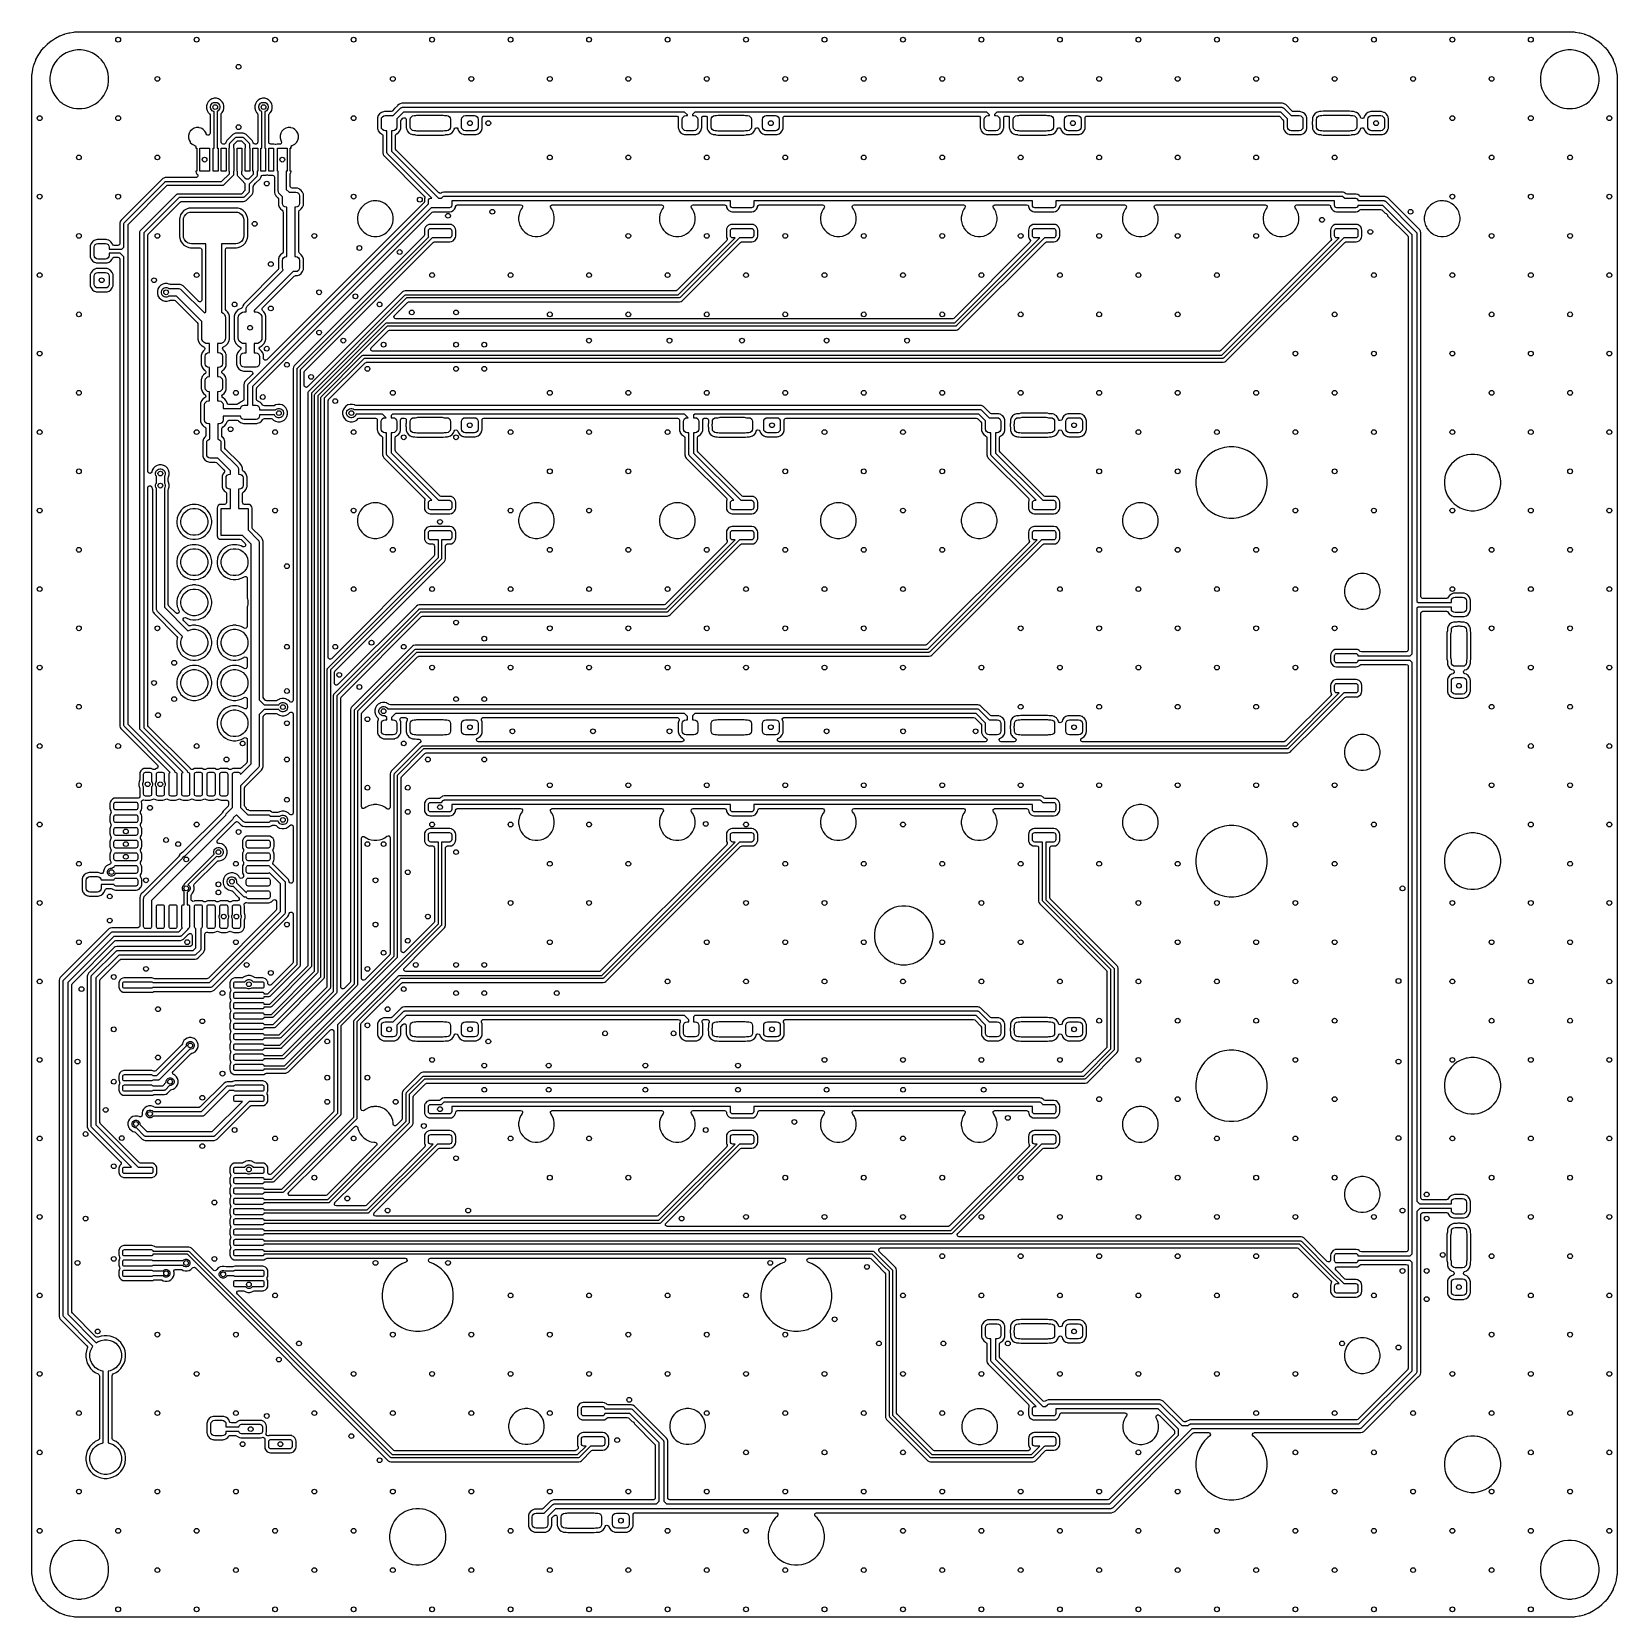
# Model space of a CAD drawing. Extents: x 117 to 217, y -143 to -43.
import ezdxf

# ---------------------------------------------------------------- set-up
doc = ezdxf.new("R2010")
doc.units = 0
doc.layers.add('BLACK', color=7, linetype='CONTINUOUS')

msp = doc.modelspace()

# ---------------------------------------------------------------- linework, layer by layer
at = {"layer": 'BLACK', "linetype": 'CONTINUOUS'}
for p, q in [((117.577434, -44.231899), (117.766858, -43.997979)), ((117.766858, -43.997979), (117.775525, -43.988354)), ((117.775525, -43.988354), (117.988354, -43.775525)), ((117.988354, -43.775525), (117.997979, -43.766858)), ((117.997979, -43.766858), (118.231899, -43.577434)), ((118.231899, -43.577434), (118.24238, -43.569819)), ((118.24238, -43.569819), (118.494808, -43.405891)), ((118.494808, -43.405891), (118.506023, -43.399415)), ((118.506023, -43.399415), (118.758318, -43.270863)), ((118.758318, -43.270863), (118.760608, -43.269729)), ((118.760608, -43.269729), (118.781305, -43.259762)), ((118.781305, -43.259762), (118.790603, -43.255746)), ((118.790603, -43.255746), (119.036964, -43.161178)), ((119.036964, -43.161178), (119.040331, -43.159943)), ((119.040331, -43.159943), (119.083016, -43.145007)), ((119.083016, -43.145007), (119.091827, -43.142289)), ((119.091827, -43.142289), (119.334844, -43.077172)), ((119.334844, -43.077172), (119.339144, -43.076105)), ((119.339144, -43.076105), (119.394721, -43.06342)), ((119.394721, -43.06342), (119.40286, -43.06185)), ((119.40286, -43.06185), (119.644658, -43.023553)), ((119.644658, -43.023553), (119.650112, -43.022814)), ((119.650112, -43.022814), (119.71243, -43.015793)), ((119.71243, -43.015793), (119.719811, -43.015184)), ((119.719811, -43.015184), (119.996756, -43.000669)), ((119.996756, -43.000669), (120.003246, -43.0005)), ((120.003246, -43.0005), (213.996754, -43.0005)), ((213.996754, -43.0005), (214.003243, -43.000669)), ((214.003243, -43.000669), (214.280182, -43.015184)), ((214.280182, -43.015184), (214.287575, -43.015794)), ((214.287575, -43.015794), (214.349875, -43.022813)), ((214.349875, -43.022813), (214.355353, -43.023555)), ((214.355353, -43.023555), (214.597128, -43.061848)), ((214.597128, -43.061848), (214.605289, -43.063423)), ((214.605289, -43.063423), (214.66083, -43.0761)), ((214.66083, -43.0761), (214.665181, -43.077179)), ((214.665181, -43.077179), (214.908157, -43.142284)), ((214.908157, -43.142284), (214.916999, -43.145013)), ((214.916999, -43.145013), (214.959629, -43.15993)), ((214.959629, -43.15993), (214.963079, -43.161195)), ((214.963079, -43.161195), (215.209378, -43.255739)), ((215.209378, -43.255739), (215.218711, -43.25977)), ((215.218711, -43.25977), (215.239307, -43.269689)), ((215.239307, -43.269689), (215.241754, -43.2709)), ((215.241754, -43.2709), (215.493968, -43.399411)), ((215.493968, -43.399411), (215.505203, -43.405898)), ((215.505203, -43.405898), (215.757608, -43.569812)), ((215.757608, -43.569812), (215.768109, -43.577441)), ((215.768109, -43.577441), (216.00201, -43.76685)), ((216.00201, -43.76685), (216.011655, -43.775535)), ((216.011655, -43.775535), (216.224464, -43.988344)), ((216.224464, -43.988344), (216.233149, -43.997989)), ((216.233149, -43.997989), (216.422558, -44.23189)), ((117.161178, -45.036964), (117.255746, -44.790603)), ((117.255746, -44.790603), (117.259762, -44.781305)), ((117.259762, -44.781305), (117.269729, -44.760608)), ((117.269729, -44.760608), (117.270863, -44.758318)), ((117.270863, -44.758318), (117.399415, -44.506023)), ((117.399415, -44.506023), (117.405891, -44.494808)), ((117.405891, -44.494808), (117.569819, -44.24238)), ((117.569819, -44.24238), (117.577434, -44.231899)), ((118.458067, -44.969706), (118.336777, -45.179785)), ((118.605733, -44.777263), (118.458067, -44.969706)), ((118.605739, -44.777256), (118.605733, -44.777263)), ((118.777256, -44.605739), (118.605739, -44.777256)), ((118.777263, -44.605733), (118.777256, -44.605739)), ((118.969706, -44.458067), (118.777263, -44.605733)), ((119.179785, -44.336777), (118.969706, -44.458067)), ((119.179794, -44.336773), (119.179785, -44.336777)), ((119.403895, -44.243947), (119.179794, -44.336773)), ((119.638214, -44.181161), (119.403895, -44.243947)), ((119.878711, -44.1495), (119.638214, -44.181161)), ((119.878712, -44.1495), (119.878711, -44.1495)), ((120.121288, -44.1495), (119.878712, -44.1495)), ((120.121289, -44.1495), (120.121288, -44.1495)), ((120.361785, -44.181161), (120.121289, -44.1495)), ((120.596104, -44.243947), (120.361785, -44.181161)), ((120.820205, -44.336773), (120.596104, -44.243947)), ((120.820212, -44.336776), (120.820205, -44.336773)), ((121.030289, -44.458064), (120.820212, -44.336776)), ((121.030292, -44.458066), (121.030289, -44.458064)), ((121.030293, -44.458067), (121.030292, -44.458066)), ((121.222736, -44.605733), (121.030293, -44.458067)), ((121.222743, -44.605739), (121.222736, -44.605733)), ((121.39426, -44.777256), (121.222743, -44.605739)), ((121.394266, -44.777263), (121.39426, -44.777256)), ((121.404533, -44.790643), (121.394266, -44.777263)), ((121.541936, -44.969711), (121.404533, -44.790643)), ((121.663224, -45.179788), (121.541936, -44.969711)), ((212.458067, -44.969706), (212.336777, -45.179785)), ((212.605733, -44.777263), (212.458067, -44.969706)), ((212.605739, -44.777256), (212.605733, -44.777263)), ((212.777256, -44.605739), (212.605739, -44.777256)), ((212.777263, -44.605733), (212.777256, -44.605739)), ((212.969706, -44.458067), (212.777263, -44.605733)), ((213.179785, -44.336777), (212.969706, -44.458067)), ((213.179794, -44.336773), (213.179785, -44.336777)), ((213.403895, -44.243947), (213.179794, -44.336773)), ((213.638214, -44.181161), (213.403895, -44.243947)), ((213.878711, -44.1495), (213.638214, -44.181161)), ((213.878712, -44.1495), (213.878711, -44.1495)), ((214.121288, -44.1495), (213.878712, -44.1495)), ((214.121289, -44.1495), (214.121288, -44.1495)), ((214.361785, -44.181161), (214.121289, -44.1495)), ((214.596104, -44.243947), (214.361785, -44.181161)), ((214.820205, -44.336773), (214.596104, -44.243947)), ((214.820212, -44.336776), (214.820205, -44.336773)), ((215.030289, -44.458064), (214.820212, -44.336776)), ((215.030292, -44.458066), (215.030289, -44.458064)), ((215.030293, -44.458067), (215.030292, -44.458066)), ((215.222736, -44.605733), (215.030293, -44.458067)), ((215.222743, -44.605739), (215.222736, -44.605733)), ((215.39426, -44.777256), (215.222743, -44.605739)), ((215.394266, -44.777263), (215.39426, -44.777256)), ((215.404533, -44.790643), (215.394266, -44.777263)), ((215.541936, -44.969711), (215.404533, -44.790643)), ((215.663224, -45.179788), (215.541936, -44.969711)), ((216.422558, -44.23189), (216.430187, -44.242391)), ((216.430187, -44.242391), (216.594101, -44.494796)), ((216.594101, -44.494796), (216.600591, -44.506036)), ((216.600591, -44.506036), (216.729075, -44.758199)), ((216.729075, -44.758199), (216.730309, -44.760691)), ((216.730309, -44.760691), (216.740223, -44.781277)), ((216.740223, -44.781277), (216.744268, -44.790643)), ((216.744268, -44.790643), (216.838791, -45.036887)), ((117.0005, -46.003246), (117.00067, -45.996757)), ((117.00067, -45.996757), (117.001224, -45.986168)), ((117.001224, -45.986168), (117.006856, -45.878711)), ((117.006856, -45.878711), (117.015184, -45.719811)), ((117.015184, -45.719811), (117.015794, -45.712424)), ((117.015794, -45.712424), (117.022814, -45.650112)), ((117.022814, -45.650112), (117.023553, -45.644658)), ((117.023553, -45.644658), (117.06185, -45.40286)), ((117.06185, -45.40286), (117.06342, -45.394721)), ((117.06342, -45.394721), (117.076105, -45.339144)), ((117.076105, -45.339144), (117.077172, -45.334844)), ((117.077172, -45.334844), (117.142289, -45.091827)), ((117.142289, -45.091827), (117.145007, -45.083016)), ((117.145007, -45.083016), (117.159943, -45.040331)), ((117.159943, -45.040331), (117.161178, -45.036964)), ((118.181161, -45.638214), (118.1495, -45.878711)), ((118.1495, -45.878711), (118.1495, -46.121288)), ((118.243947, -45.403895), (118.181161, -45.638214)), ((118.336773, -45.179794), (118.243947, -45.403895)), ((118.336777, -45.179785), (118.336773, -45.179794)), ((121.756054, -45.4039), (121.663224, -45.179788)), ((121.818838, -45.638211), (121.756054, -45.4039)), ((121.8505, -45.878711), (121.818838, -45.638211)), ((121.8505, -45.878712), (121.8505, -45.878711)), ((121.8505, -46.121288), (121.8505, -45.878712)), ((212.181161, -45.638214), (212.1495, -45.878711)), ((212.1495, -45.878711), (212.1495, -46.121288)), ((212.243947, -45.403895), (212.181161, -45.638214)), ((212.336773, -45.179794), (212.243947, -45.403895)), ((212.336777, -45.179785), (212.336773, -45.179794)), ((215.756054, -45.4039), (215.663224, -45.179788)), ((215.818838, -45.638211), (215.756054, -45.4039)), ((215.8505, -45.878712), (215.818838, -45.638211)), ((215.8505, -46.121288), (215.8505, -45.878712)), ((216.838791, -45.036887), (216.840068, -45.040369)), ((216.840068, -45.040369), (216.854985, -45.082999)), ((216.854985, -45.082999), (216.857719, -45.09186)), ((216.857719, -45.09186), (216.922806, -45.334766)), ((216.922806, -45.334766), (216.923923, -45.339269)), ((216.923923, -45.339269), (216.936569, -45.394679)), ((216.936569, -45.394679), (216.93815, -45.402872)), ((216.93815, -45.402872), (216.97644, -45.644627)), ((216.97644, -45.644627), (216.977187, -45.650142)), ((216.977187, -45.650142), (216.984204, -45.712424)), ((216.984204, -45.712424), (216.984814, -45.719816)), ((216.984814, -45.719816), (216.99933, -45.996755)), ((216.99933, -45.996755), (216.9995, -46.003246)), ((117.0005, -58.377309), (117.0005, -46.003246)), ((118.1495, -46.121288), (118.181161, -46.361785)), ((118.181161, -46.361785), (118.243947, -46.596104)), ((118.243947, -46.596104), (118.336773, -46.820205)), ((118.336773, -46.820205), (118.336776, -46.820212)), ((118.336776, -46.820212), (118.458064, -47.030289)), ((121.541936, -47.030289), (121.663224, -46.820212)), ((121.663224, -46.820212), (121.756054, -46.5961)), ((121.756054, -46.5961), (121.818838, -46.361789)), ((121.818838, -46.361789), (121.8505, -46.121288)), ((212.1495, -46.121288), (212.181161, -46.361785)), ((212.181161, -46.361785), (212.243947, -46.596104)), ((212.243947, -46.596104), (212.336773, -46.820205)), ((212.336773, -46.820205), (212.336776, -46.820212)), ((212.336776, -46.820212), (212.458064, -47.030289)), ((215.541936, -47.030289), (215.663224, -46.820212)), ((215.663224, -46.820212), (215.756054, -46.5961)), ((215.756054, -46.5961), (215.818838, -46.361789)), ((215.818838, -46.361789), (215.8505, -46.121288)), ((216.9995, -46.003246), (216.9995, -139.996753)), ((118.458064, -47.030289), (118.458066, -47.030292)), ((118.458066, -47.030292), (118.458067, -47.030293)), ((118.458067, -47.030293), (118.605733, -47.222736)), ((118.605733, -47.222736), (118.605739, -47.222743)), ((118.605739, -47.222743), (118.777256, -47.39426)), ((118.777256, -47.39426), (118.777263, -47.394266)), ((118.777263, -47.394266), (118.890321, -47.481018)), ((118.890321, -47.481018), (118.969711, -47.541936)), ((118.969711, -47.541936), (119.179788, -47.663224)), ((119.179788, -47.663224), (119.4039, -47.756054)), ((119.4039, -47.756054), (119.638211, -47.818838)), ((119.638211, -47.818838), (119.818586, -47.842584)), ((119.818586, -47.842584), (119.878711, -47.8505)), ((119.878711, -47.8505), (119.878712, -47.8505)), ((119.878712, -47.8505), (120.121289, -47.8505)), ((120.121289, -47.8505), (120.169388, -47.844167)), ((120.169388, -47.844167), (120.361789, -47.818838)), ((120.361789, -47.818838), (120.5961, -47.756054)), ((120.5961, -47.756054), (120.820212, -47.663224)), ((120.820212, -47.663224), (121.030289, -47.541936)), ((121.030289, -47.541936), (121.222738, -47.394265)), ((121.222738, -47.394265), (121.394265, -47.222738)), ((121.394265, -47.222738), (121.541936, -47.030289)), ((128.060516, -47.539515), (128.023, -47.679525)), ((128.023, -47.679525), (128.023, -47.824475)), ((128.023, -47.824475), (128.060516, -47.964485)), ((128.060517, -47.539511), (128.060516, -47.539515)), ((128.060516, -47.964485), (128.060517, -47.964488)), ((128.132988, -47.413988), (128.060517, -47.539511)), ((128.060517, -47.964488), (128.132988, -48.090011)), ((128.132993, -47.413982), (128.132988, -47.413988)), ((128.235482, -47.311493), (128.132993, -47.413982)), ((128.235488, -47.311488), (128.235482, -47.311493)), ((128.361011, -47.239017), (128.235488, -47.311488)), ((128.276067, -47.712842), (128.296336, -47.637195)), ((128.276067, -47.791158), (128.276067, -47.712842)), ((128.296336, -47.866805), (128.276067, -47.791158)), ((128.296336, -47.637195), (128.335494, -47.569372)), ((128.335494, -47.934628), (128.296336, -47.866805)), ((128.335494, -47.569372), (128.390872, -47.513994)), ((128.390872, -47.990006), (128.335494, -47.934628)), ((128.372493, -47.23594), (128.361011, -47.239017)), ((128.501025, -47.2015), (128.372493, -47.23594)), ((128.390872, -47.513994), (128.458695, -47.474836)), ((128.458695, -48.029164), (128.390872, -47.990006)), ((128.458695, -47.474836), (128.534342, -47.454567)), ((128.645975, -47.2015), (128.501025, -47.2015)), ((128.534342, -47.454567), (128.612658, -47.454567)), ((128.612658, -47.454567), (128.688305, -47.474836)), ((128.774506, -47.23594), (128.645975, -47.2015)), ((128.688305, -47.474836), (128.756128, -47.513994)), ((128.756128, -47.990006), (128.704, -48.020102)), ((128.756128, -47.513994), (128.811506, -47.569372)), ((128.811506, -47.934628), (128.756128, -47.990006)), ((128.785989, -47.239017), (128.774506, -47.23594)), ((128.911511, -47.311488), (128.785988, -47.239017)), ((128.785988, -47.239017), (128.785989, -47.239017)), ((128.811506, -47.569372), (128.850664, -47.637195)), ((128.850664, -47.866805), (128.811506, -47.934628)), ((128.850664, -47.637195), (128.870933, -47.712842)), ((128.870933, -47.791158), (128.850664, -47.866805)), ((128.870933, -47.712842), (128.870933, -47.791158)), ((128.911517, -47.311493), (128.911511, -47.311488)), ((129.014006, -47.413982), (128.911517, -47.311493)), ((129.014011, -47.413988), (129.014006, -47.413982)), ((129.014009, -48.090015), (129.086484, -47.964485)), ((129.073196, -47.5165), (129.014011, -47.413988)), ((129.086484, -47.539515), (129.073196, -47.5165)), ((129.124, -47.679525), (129.086484, -47.539515)), ((129.086484, -47.964485), (129.124, -47.824475)), ((129.124, -47.824475), (129.124, -47.679525)), ((131.108516, -47.539515), (131.071, -47.679525)), ((131.071, -47.679525), (131.071, -47.824475)), ((131.071, -47.824475), (131.108516, -47.964485)), ((131.108517, -47.539511), (131.108516, -47.539515)), ((131.108516, -47.964485), (131.108517, -47.964488)), ((131.180988, -47.413988), (131.108517, -47.539511)), ((131.108517, -47.964488), (131.180988, -48.090011)), ((131.180993, -47.413982), (131.180988, -47.413988)), ((131.283482, -47.311493), (131.180993, -47.413982)), ((131.283488, -47.311488), (131.283482, -47.311493)), ((131.409011, -47.239017), (131.283488, -47.311488)), ((131.324067, -47.712842), (131.344336, -47.637195)), ((131.324067, -47.791158), (131.324067, -47.712842)), ((131.344336, -47.866805), (131.324067, -47.791158)), ((131.344336, -47.637195), (131.383494, -47.569372)), ((131.383494, -47.934628), (131.344336, -47.866805)), ((131.383494, -47.569372), (131.438872, -47.513994)), ((131.438872, -47.990006), (131.383494, -47.934628)), ((131.420493, -47.23594), (131.409011, -47.239017)), ((131.549025, -47.2015), (131.420493, -47.23594)), ((131.438872, -47.513994), (131.506695, -47.474836)), ((131.504, -48.027608), (131.438872, -47.990006)), ((131.506695, -47.474836), (131.582342, -47.454567)), ((131.693975, -47.2015), (131.549025, -47.2015)), ((131.582342, -47.454567), (131.660658, -47.454567)), ((131.660658, -47.454567), (131.736305, -47.474836)), ((131.822506, -47.23594), (131.693975, -47.2015)), ((131.736305, -47.474836), (131.804128, -47.513994)), ((131.804128, -47.990006), (131.736305, -48.029164)), ((131.804128, -47.513994), (131.859506, -47.569372)), ((131.859506, -47.934628), (131.804128, -47.990006)), ((131.833989, -47.239017), (131.822506, -47.23594)), ((131.959511, -47.311488), (131.833988, -47.239017)), ((131.833988, -47.239017), (131.833989, -47.239017)), ((131.859506, -47.569372), (131.898664, -47.637195)), ((131.898664, -47.866805), (131.859506, -47.934628)), ((131.898664, -47.637195), (131.918933, -47.712842)), ((131.918933, -47.791158), (131.898664, -47.866805)), ((131.918933, -47.712842), (131.918933, -47.791158)), ((131.959517, -47.311493), (131.959511, -47.311488)), ((132.062006, -47.413982), (131.959517, -47.311493)), ((132.062011, -47.413988), (132.062006, -47.413982)), ((132.062009, -48.090015), (132.134484, -47.964485)), ((132.121196, -47.5165), (132.062011, -47.413988)), ((132.134484, -47.539515), (132.121196, -47.5165)), ((132.172, -47.679525), (132.134484, -47.539515)), ((132.134484, -47.964485), (132.172, -47.824475)), ((132.172, -47.824475), (132.172, -47.679525)), ((139.891108, -47.8505), (139.735427, -48.006181)), ((139.800733, -48.295134), (140.284934, -47.810934)), ((140.070518, -47.671089), (139.891108, -47.8505)), ((140.07052, -47.671087), (140.070518, -47.671089)), ((140.078385, -47.663222), (140.07052, -47.671087)), ((140.145085, -47.596521), (140.078385, -47.663222)), ((140.145088, -47.596519), (140.145085, -47.596521)), ((140.173429, -47.580156), (140.145088, -47.596519)), ((140.201772, -47.563793), (140.173429, -47.580156)), ((140.201773, -47.563792), (140.201772, -47.563793)), ((140.236409, -47.543794), (140.201773, -47.563792)), ((140.236411, -47.543793), (140.236409, -47.543794)), ((140.236412, -47.543793), (140.236411, -47.543793)), ((140.338273, -47.516499), (140.236412, -47.543793)), ((140.284934, -47.810934), (140.307665, -47.792279)), ((140.307665, -47.792279), (140.339339, -47.779159)), ((140.443727, -47.516499), (140.338273, -47.516499)), ((140.339339, -47.779159), (140.361736, -47.769882)), ((140.361736, -47.769882), (140.391, -47.767)), ((140.391, -47.767), (158.242, -47.767)), ((140.451323, -47.516499), (140.443727, -47.516499)), ((140.451339, -47.5165), (140.451323, -47.516499)), ((195.891726, -47.5165), (140.451339, -47.5165)), ((158.242, -47.767), (158.496, -47.767)), ((158.496, -47.767), (158.75, -47.767)), ((158.75, -47.767), (177.292, -47.767)), ((177.292, -47.767), (177.546, -47.767)), ((177.546, -47.767), (177.8, -47.767)), ((177.8, -47.767), (195.839, -47.767)), ((195.839, -47.767), (195.868264, -47.769882)), ((195.868264, -47.769882), (195.890661, -47.779159)), ((195.890661, -47.779159), (195.922335, -47.792279)), ((195.891727, -47.5165), (195.891726, -47.5165)), ((195.942657, -47.530146), (195.891727, -47.5165)), ((195.922335, -47.792279), (195.945066, -47.810934)), ((195.993589, -47.543793), (195.942657, -47.530146)), ((195.945066, -47.810934), (196.429266, -48.295134)), ((196.03925, -47.570156), (195.993589, -47.543793)), ((196.084913, -47.59652), (196.03925, -47.570156)), ((196.084915, -47.596522), (196.084913, -47.59652)), ((196.494574, -48.006181), (196.084915, -47.596522)), ((212.458064, -47.030289), (212.458066, -47.030292)), ((212.458066, -47.030292), (212.458067, -47.030293)), ((212.458067, -47.030293), (212.605733, -47.222736)), ((212.605733, -47.222736), (212.605739, -47.222743)), ((212.605739, -47.222743), (212.777256, -47.39426)), ((212.777256, -47.39426), (212.777263, -47.394266)), ((212.777263, -47.394266), (212.890321, -47.481018)), ((212.890321, -47.481018), (212.969711, -47.541936)), ((212.969711, -47.541936), (213.179788, -47.663224)), ((213.179788, -47.663224), (213.4039, -47.756054)), ((213.4039, -47.756054), (213.638211, -47.818838)), ((213.638211, -47.818838), (213.818586, -47.842584)), ((213.818586, -47.842584), (213.878711, -47.8505)), ((213.878711, -47.8505), (213.878712, -47.8505)), ((213.878712, -47.8505), (214.121289, -47.8505)), ((214.121289, -47.8505), (214.169388, -47.844167)), ((214.169388, -47.844167), (214.361789, -47.818838)), ((214.361789, -47.818838), (214.5961, -47.756054)), ((214.5961, -47.756054), (214.820212, -47.663224)), ((214.820212, -47.663224), (215.030289, -47.541936)), ((215.030289, -47.541936), (215.222738, -47.394265)), ((215.222738, -47.394265), (215.394265, -47.222738)), ((215.394265, -47.222738), (215.541936, -47.030289)), ((128.132988, -48.090011), (128.132993, -48.090017)), ((128.132993, -48.090017), (128.217181, -48.174205)), ((128.217181, -48.174205), (128.250666, -48.235528)), ((128.250666, -48.235528), (128.2535, -48.261886)), ((128.2535, -48.261886), (128.2535, -49.405019)), ((128.504, -48.041303), (128.458695, -48.029164)), ((128.504, -50.344), (128.504, -48.041303)), ((128.704, -48.020102), (128.704, -50.344)), ((128.9545, -48.200886), (128.974185, -48.133847)), ((128.9545, -49.9695), (128.9545, -48.200886)), ((128.974185, -48.133847), (128.990819, -48.113205)), ((128.990819, -48.113205), (129.014009, -48.090015)), ((131.180988, -48.090011), (131.180993, -48.090017)), ((131.180993, -48.090017), (131.217181, -48.126205)), ((131.217181, -48.126205), (131.250666, -48.187528)), ((131.250666, -48.187528), (131.2535, -48.213886)), ((131.2535, -48.213886), (131.2535, -49.9695)), ((131.504, -50.344), (131.504, -48.027608)), ((131.736305, -48.029164), (131.704, -48.037819)), ((131.704, -48.037819), (131.704, -50.344)), ((131.9545, -48.248886), (131.974185, -48.181847)), ((131.9545, -49.9695), (131.9545, -48.248886)), ((131.974185, -48.181847), (131.990819, -48.161205)), ((131.990819, -48.161205), (132.025819, -48.126205)), ((132.025819, -48.126205), (132.062009, -48.090015)), ((138.808248, -48.4257), (138.802, -48.483809)), ((138.802, -48.483809), (138.802, -49.05219)), ((138.857289, -48.294219), (138.808248, -48.4257)), ((138.941384, -48.181884), (138.857289, -48.294219)), ((139.053719, -48.097789), (138.941384, -48.181884)), ((139.0525, -48.5305), (139.070579, -48.439613)), ((139.0525, -49.0055), (139.0525, -48.5305)), ((139.1852, -48.048748), (139.053719, -48.097789)), ((139.070579, -48.439613), (139.122062, -48.362562)), ((139.122062, -48.362562), (139.199113, -48.311079)), ((139.243309, -48.0425), (139.1852, -48.048748)), ((139.199113, -48.311079), (139.29, -48.293)), ((139.647746, -48.0425), (139.243309, -48.0425)), ((139.29, -48.293), (139.79, -48.293)), ((139.674104, -48.039666), (139.647746, -48.0425)), ((139.735427, -48.006181), (139.674104, -48.039666)), ((139.79, -48.293), (139.800733, -48.295134)), ((140.453132, -48.067), (140.021217, -48.498914)), ((140.021217, -48.498914), (140.0275, -48.5305)), ((140.0275, -48.5305), (140.0275, -49.0055)), ((140.278, -48.647754), (140.285587, -48.621913)), ((140.278, -49.052173), (140.278, -48.647754)), ((140.285587, -48.621913), (140.289648, -48.595285)), ((140.289648, -48.595285), (140.296118, -48.586049)), ((140.296118, -48.586049), (140.297685, -48.580715)), ((140.297685, -48.580715), (140.303211, -48.575926)), ((140.303211, -48.575926), (140.314319, -48.560073)), ((140.314319, -48.560073), (140.415319, -48.459073)), ((140.415319, -48.459073), (140.476642, -48.425588)), ((158.179868, -48.067), (140.453132, -48.067)), ((140.476642, -48.425588), (140.546334, -48.430572)), ((140.546334, -48.430572), (140.602267, -48.472444)), ((140.602267, -48.472444), (140.626684, -48.537908)), ((140.624617, -48.643221), (140.6145, -48.694079)), ((140.6145, -48.694079), (140.6145, -48.841919)), ((140.6145, -48.841919), (140.624617, -48.892777)), ((140.627, -48.619029), (140.624617, -48.643221)), ((140.624617, -48.892777), (140.627, -48.91697)), ((140.626684, -48.537908), (140.627, -48.546754)), ((140.627, -48.546754), (140.627, -48.619029)), ((140.627, -48.91697), (140.627, -49.05219)), ((140.869278, -48.702737), (140.8775, -48.672051)), ((140.869278, -48.833263), (140.869278, -48.702737)), ((140.8775, -48.863948), (140.869278, -48.833263)), ((140.8775, -48.5305), (140.895579, -48.439613)), ((140.8775, -48.672051), (140.8775, -48.5305)), ((140.8775, -49.0055), (140.8775, -48.863948)), ((140.895579, -48.439613), (140.947062, -48.362562)), ((140.947062, -48.362562), (141.024113, -48.311079)), ((141.024113, -48.311079), (141.115, -48.293)), ((141.115, -48.293), (141.2224, -48.293)), ((141.2224, -48.293), (141.299737, -48.272278)), ((141.299737, -48.272278), (141.365, -48.268)), ((141.365, -48.268), (142.889, -48.268)), ((142.889, -48.268), (142.954263, -48.272278)), ((142.954263, -48.272278), (143.0316, -48.293)), ((143.0316, -48.293), (143.1765, -48.293)), ((143.1765, -48.293), (143.267387, -48.311079)), ((143.267387, -48.311079), (143.344438, -48.362562)), ((143.344438, -48.362562), (143.395921, -48.439613)), ((143.395921, -48.439613), (143.414, -48.5305)), ((143.414, -48.5305), (143.414, -49.0055)), ((144.114, -48.5305), (144.132079, -48.439613)), ((144.114, -49.0055), (144.114, -48.5305)), ((144.132079, -48.439613), (144.183562, -48.362562)), ((144.183562, -48.362562), (144.260613, -48.311079)), ((144.260613, -48.311079), (144.3515, -48.293)), ((144.3515, -48.293), (144.9265, -48.293)), ((144.9265, -48.293), (145.017387, -48.311079)), ((145.017387, -48.311079), (145.094438, -48.362562)), ((145.094438, -48.362562), (145.145921, -48.439613)), ((145.145921, -48.439613), (145.164, -48.5305)), ((145.164, -48.5305), (145.164, -49.0055)), ((145.411375, -48.454757), (145.423779, -48.385997)), ((145.414499, -48.483812), (145.411375, -48.454757)), ((145.4145, -48.483826), (145.414499, -48.483812)), ((145.4145, -49.052173), (145.4145, -48.483826)), ((145.423779, -48.385997), (145.471389, -48.334859)), ((145.471389, -48.334859), (145.534664, -48.3175)), ((145.534664, -48.3175), (157.657836, -48.3175)), ((157.657836, -48.3175), (157.724875, -48.337185)), ((157.724875, -48.337185), (157.77063, -48.389989)), ((157.77063, -48.389989), (157.781125, -48.454757)), ((157.781125, -48.454757), (157.778, -48.483812)), ((157.778, -48.483812), (157.778, -49.05219)), ((158.0285, -48.5305), (158.046579, -48.439613)), ((158.0285, -49.0055), (158.0285, -48.5305)), ((158.046579, -48.439613), (158.098062, -48.362562)), ((158.098062, -48.362562), (158.175113, -48.311079)), ((158.175113, -48.311079), (158.266, -48.293)), ((158.366, -48.253132), (158.179868, -48.067)), ((158.266, -48.293), (158.366, -48.293)), ((158.366, -48.26), (158.366, -48.253132)), ((158.366, -48.293), (158.366, -48.26)), ((158.812132, -48.067), (158.666, -48.213132)), ((158.666, -48.213132), (158.666, -48.26)), ((158.666, -48.26), (158.666, -48.293)), ((158.666, -48.293), (158.766, -48.293)), ((158.766, -48.293), (158.856887, -48.311079)), ((177.229868, -48.067), (158.812132, -48.067)), ((158.856887, -48.311079), (158.933938, -48.362562)), ((158.933938, -48.362562), (158.985421, -48.439613)), ((158.985421, -48.439613), (159.0035, -48.5305)), ((159.0035, -48.5305), (159.0035, -49.0055)), ((159.250875, -48.454757), (159.253654, -48.43935)), ((159.253999, -48.483812), (159.250875, -48.454757)), ((159.251426, -48.423853), (159.25973, -48.405669)), ((159.253654, -48.43935), (159.251426, -48.423853)), ((159.254, -48.483826), (159.253999, -48.483812)), ((159.254, -49.052173), (159.254, -48.483826)), ((159.25973, -48.405669), (159.263279, -48.385997)), ((159.263279, -48.385997), (159.273947, -48.374538)), ((159.273947, -48.374538), (159.280451, -48.360297)), ((159.280451, -48.360297), (159.297267, -48.349489)), ((159.297267, -48.349489), (159.310889, -48.334859)), ((159.310889, -48.334859), (159.326845, -48.330481)), ((159.326845, -48.330481), (159.339229, -48.322523)), ((159.339229, -48.322523), (159.374164, -48.3175)), ((159.374164, -48.3175), (159.482836, -48.3175)), ((159.482836, -48.3175), (159.549875, -48.337185)), ((159.549875, -48.337185), (159.59563, -48.389989)), ((159.600617, -48.643221), (159.5905, -48.694079)), ((159.5905, -48.694079), (159.5905, -48.841919)), ((159.5905, -48.841919), (159.600617, -48.892777)), ((159.59563, -48.389989), (159.606125, -48.454757)), ((159.603, -48.619029), (159.600617, -48.643221)), ((159.600617, -48.892777), (159.603, -48.91697)), ((159.606125, -48.454757), (159.603, -48.483812)), ((159.603, -48.483812), (159.603, -48.619029)), ((159.603, -48.91697), (159.603, -49.05219)), ((159.845278, -48.702737), (159.8535, -48.672051)), ((159.845278, -48.833263), (159.845278, -48.702737)), ((159.8535, -48.863948), (159.845278, -48.833263)), ((159.8535, -48.5305), (159.871579, -48.439613)), ((159.8535, -48.672051), (159.8535, -48.5305)), ((159.8535, -49.0055), (159.8535, -48.863948)), ((159.871579, -48.439613), (159.923062, -48.362562)), ((159.923062, -48.362562), (160.000113, -48.311079)), ((160.000113, -48.311079), (160.091, -48.293)), ((160.091, -48.293), (160.1984, -48.293)), ((160.1984, -48.293), (160.275737, -48.272278)), ((160.275737, -48.272278), (160.341, -48.268)), ((160.341, -48.268), (161.865, -48.268)), ((161.865, -48.268), (161.930263, -48.272278)), ((161.930263, -48.272278), (162.0076, -48.293)), ((162.0076, -48.293), (162.1525, -48.293)), ((162.1525, -48.293), (162.243387, -48.311079)), ((162.243387, -48.311079), (162.320438, -48.362562)), ((162.320438, -48.362562), (162.371921, -48.439613)), ((162.371921, -48.439613), (162.39, -48.5305)), ((162.39, -48.5305), (162.39, -49.0055)), ((163.09, -48.5305), (163.108079, -48.439613)), ((163.09, -49.0055), (163.09, -48.5305)), ((163.108079, -48.439613), (163.159562, -48.362562)), ((163.159562, -48.362562), (163.236613, -48.311079)), ((163.236613, -48.311079), (163.3275, -48.293)), ((163.3275, -48.293), (163.9025, -48.293)), ((163.9025, -48.293), (163.993387, -48.311079)), ((163.993387, -48.311079), (164.070438, -48.362562)), ((164.070438, -48.362562), (164.121921, -48.439613)), ((164.121921, -48.439613), (164.14, -48.5305)), ((164.14, -48.5305), (164.14, -49.0055)), ((164.387375, -48.454757), (164.399779, -48.385997)), ((164.390499, -48.483812), (164.387375, -48.454757)), ((164.3905, -48.483826), (164.390499, -48.483812)), ((164.3905, -49.052173), (164.3905, -48.483826)), ((164.399779, -48.385997), (164.447389, -48.334859)), ((164.447389, -48.334859), (164.510664, -48.3175)), ((164.510664, -48.3175), (176.707836, -48.3175)), ((176.707836, -48.3175), (176.774875, -48.337185)), ((176.774875, -48.337185), (176.82063, -48.389989)), ((176.82063, -48.389989), (176.831125, -48.454757)), ((176.831125, -48.454757), (176.828, -48.483812)), ((176.828, -48.483812), (176.828, -49.05219)), ((177.0785, -48.5305), (177.096579, -48.439613)), ((177.0785, -49.0055), (177.0785, -48.5305)), ((177.096579, -48.439613), (177.148062, -48.362562)), ((177.148062, -48.362562), (177.225113, -48.311079)), ((177.225113, -48.311079), (177.316, -48.293)), ((177.416, -48.253132), (177.229868, -48.067)), ((177.316, -48.293), (177.416, -48.293)), ((177.416, -48.26), (177.416, -48.253132)), ((177.416, -48.293), (177.416, -48.26)), ((177.862132, -48.067), (177.716, -48.213132)), ((177.716, -48.213132), (177.716, -48.26)), ((177.716, -48.26), (177.716, -48.293)), ((177.716, -48.293), (177.816, -48.293)), ((177.816, -48.293), (177.906887, -48.311079)), ((195.776868, -48.067), (177.862132, -48.067)), ((177.906887, -48.311079), (177.983938, -48.362562)), ((177.983938, -48.362562), (178.035421, -48.439613)), ((178.035421, -48.439613), (178.0535, -48.5305)), ((178.0535, -48.5305), (178.0535, -49.0055)), ((178.300875, -48.454757), (178.303654, -48.43935)), ((178.303999, -48.483812), (178.300875, -48.454757)), ((178.301426, -48.423853), (178.30973, -48.405669)), ((178.303654, -48.43935), (178.301426, -48.423853)), ((178.304, -48.483826), (178.303999, -48.483812)), ((178.304, -49.052173), (178.304, -48.483826)), ((178.30973, -48.405669), (178.313279, -48.385997)), ((178.313279, -48.385997), (178.323947, -48.374538)), ((178.323947, -48.374538), (178.330451, -48.360297)), ((178.330451, -48.360297), (178.347267, -48.349489)), ((178.347267, -48.349489), (178.360889, -48.334859)), ((178.360889, -48.334859), (178.376845, -48.330481)), ((178.376845, -48.330481), (178.389229, -48.322523)), ((178.389229, -48.322523), (178.424164, -48.3175)), ((178.424164, -48.3175), (178.532836, -48.3175)), ((178.532836, -48.3175), (178.599875, -48.337185)), ((178.599875, -48.337185), (178.64563, -48.389989)), ((178.650617, -48.643221), (178.6405, -48.694079)), ((178.6405, -48.694079), (178.6405, -48.841919)), ((178.6405, -48.841919), (178.650617, -48.892777)), ((178.64563, -48.389989), (178.656125, -48.454757)), ((178.653, -48.619029), (178.650617, -48.643221)), ((178.650617, -48.892777), (178.653, -48.91697)), ((178.656125, -48.454757), (178.653, -48.483812)), ((178.653, -48.483812), (178.653, -48.619029)), ((178.653, -48.91697), (178.653, -49.05219)), ((178.895278, -48.702737), (178.9035, -48.672051)), ((178.895278, -48.833263), (178.895278, -48.702737)), ((178.9035, -48.863948), (178.895278, -48.833263)), ((178.9035, -48.5305), (178.921579, -48.439613)), ((178.9035, -48.672051), (178.9035, -48.5305)), ((178.9035, -49.0055), (178.9035, -48.863948)), ((178.921579, -48.439613), (178.973062, -48.362562)), ((178.973062, -48.362562), (179.050113, -48.311079)), ((179.050113, -48.311079), (179.141, -48.293)), ((179.141, -48.293), (179.2484, -48.293)), ((179.2484, -48.293), (179.325737, -48.272278)), ((179.325737, -48.272278), (179.391, -48.268)), ((179.391, -48.268), (180.915, -48.268)), ((180.915, -48.268), (180.980263, -48.272278)), ((180.980263, -48.272278), (181.0576, -48.293)), ((181.0576, -48.293), (181.2025, -48.293)), ((181.2025, -48.293), (181.293387, -48.311079)), ((181.293387, -48.311079), (181.370438, -48.362562)), ((181.370438, -48.362562), (181.421921, -48.439613)), ((181.421921, -48.439613), (181.44, -48.5305)), ((181.44, -48.5305), (181.44, -49.0055)), ((182.14, -48.5305), (182.158079, -48.439613)), ((182.14, -49.0055), (182.14, -48.5305)), ((182.158079, -48.439613), (182.209562, -48.362562)), ((182.209562, -48.362562), (182.286613, -48.311079)), ((182.286613, -48.311079), (182.3775, -48.293)), ((182.3775, -48.293), (182.9525, -48.293)), ((182.9525, -48.293), (183.043387, -48.311079)), ((183.043387, -48.311079), (183.120438, -48.362562)), ((183.120438, -48.362562), (183.171921, -48.439613)), ((183.171921, -48.439613), (183.19, -48.5305)), ((183.19, -48.5305), (183.19, -49.0055)), ((183.437375, -48.454757), (183.449779, -48.385997)), ((183.440499, -48.483812), (183.437375, -48.454757)), ((183.4405, -48.483826), (183.440499, -48.483812)), ((183.4405, -49.052173), (183.4405, -48.483826)), ((183.449779, -48.385997), (183.497389, -48.334859)), ((183.497389, -48.334859), (183.560664, -48.3175)), ((183.560664, -48.3175), (195.621745, -48.3175)), ((195.621745, -48.3175), (195.688784, -48.337185)), ((195.688784, -48.337185), (195.709426, -48.353819)), ((195.709426, -48.353819), (195.915681, -48.560073)), ((196.208782, -48.498914), (195.776868, -48.067)), ((195.915681, -48.560073), (195.949166, -48.621396)), ((195.949166, -48.621396), (195.952, -48.647754)), ((195.952, -48.647754), (195.952, -49.05219)), ((196.2025, -48.5305), (196.208782, -48.498914)), ((196.2025, -49.0055), (196.2025, -48.5305)), ((196.429266, -48.295134), (196.44, -48.293)), ((196.44, -48.293), (196.94, -48.293)), ((196.515216, -48.022815), (196.494574, -48.006181)), ((196.582255, -48.0425), (196.515216, -48.022815)), ((196.986674, -48.0425), (196.582255, -48.0425)), ((196.94, -48.293), (197.030887, -48.311079)), ((196.98669, -48.0425), (196.986674, -48.0425)), ((197.044799, -48.048748), (196.98669, -48.0425)), ((197.030887, -48.311079), (197.107938, -48.362562)), ((197.149644, -48.087854), (197.044799, -48.048748)), ((197.107938, -48.362562), (197.159421, -48.439613)), ((197.176278, -48.097788), (197.149644, -48.087854)), ((197.159421, -48.439613), (197.1775, -48.5305)), ((197.17628, -48.097789), (197.176278, -48.097788)), ((197.214238, -48.126205), (197.17628, -48.097789)), ((197.1775, -48.5305), (197.1775, -49.0055)), ((197.288616, -48.181884), (197.214238, -48.126205)), ((197.372712, -48.294222), (197.288616, -48.181884)), ((197.402668, -48.374538), (197.372712, -48.294222)), ((197.421751, -48.4257), (197.402668, -48.374538)), ((197.427999, -48.483809), (197.421751, -48.4257)), ((197.428, -48.483826), (197.427999, -48.483809)), ((197.428, -48.694082), (197.428, -48.483826)), ((197.428, -49.052173), (197.428, -48.694082)), ((197.764905, -48.692044), (197.7645, -48.694082)), ((197.7645, -48.694082), (197.7645, -48.841918)), ((197.7645, -48.841918), (197.776336, -48.90142)), ((197.774617, -48.643221), (197.764905, -48.692038)), ((197.764905, -48.692038), (197.764905, -48.692044)), ((197.777, -48.619029), (197.774617, -48.643221)), ((197.776336, -48.90142), (197.776816, -48.910211)), ((197.776816, -48.910211), (197.777, -48.91697)), ((197.783248, -48.4257), (197.777, -48.483809)), ((197.777, -48.483809), (197.777, -48.619029)), ((197.777, -48.91697), (197.777, -49.05219)), ((197.832289, -48.294219), (197.783248, -48.4257)), ((197.916384, -48.181884), (197.832289, -48.294219)), ((198.028719, -48.097789), (197.916384, -48.181884)), ((198.019278, -48.702737), (198.0275, -48.672051)), ((198.019278, -48.833263), (198.019278, -48.702737)), ((198.0275, -48.863948), (198.019278, -48.833263)), ((198.0275, -48.5305), (198.045579, -48.439613)), ((198.0275, -48.672051), (198.0275, -48.5305)), ((198.0275, -49.0055), (198.0275, -48.863948)), ((198.1602, -48.048748), (198.028719, -48.097789)), ((198.045579, -48.439613), (198.097062, -48.362562)), ((198.097062, -48.362562), (198.174113, -48.311079)), ((198.218309, -48.0425), (198.1602, -48.048748)), ((198.174113, -48.311079), (198.265, -48.293)), ((198.30319, -48.0425), (198.218309, -48.0425)), ((198.265, -48.293), (198.3724, -48.293)), ((198.327382, -48.040117), (198.30319, -48.0425)), ((198.44108, -48.0175), (198.327382, -48.040117)), ((198.3724, -48.293), (198.449737, -48.272278)), ((198.441082, -48.0175), (198.44108, -48.0175)), ((200.112918, -48.0175), (198.441082, -48.0175)), ((198.449737, -48.272278), (198.515, -48.268)), ((198.515, -48.268), (200.039, -48.268)), ((200.039, -48.268), (200.104263, -48.272278)), ((200.104263, -48.272278), (200.1816, -48.293)), ((200.11292, -48.0175), (200.112918, -48.0175)), ((200.226618, -48.040117), (200.11292, -48.0175)), ((200.1816, -48.293), (200.3265, -48.293)), ((200.25081, -48.0425), (200.226618, -48.040117)), ((200.373174, -48.0425), (200.25081, -48.0425)), ((200.3265, -48.293), (200.417387, -48.311079)), ((200.37319, -48.0425), (200.373174, -48.0425)), ((200.431299, -48.048748), (200.37319, -48.0425)), ((200.417387, -48.311079), (200.494438, -48.362562)), ((200.536144, -48.087854), (200.431299, -48.048748)), ((200.494438, -48.362562), (200.545921, -48.439613)), ((200.562778, -48.097788), (200.536144, -48.087854)), ((200.545921, -48.439613), (200.564, -48.5305)), ((200.56278, -48.097789), (200.562778, -48.097788)), ((200.600738, -48.126205), (200.56278, -48.097789)), ((200.564, -48.5305), (200.564, -49.0055)), ((200.675116, -48.181884), (200.600738, -48.126205)), ((200.735005, -48.261886), (200.675116, -48.181884)), ((200.759212, -48.294222), (200.735005, -48.261886)), ((200.797819, -48.397729), (200.759212, -48.294222)), ((200.805167, -48.413821), (200.797819, -48.397729)), ((200.854572, -48.463227), (200.805167, -48.413821)), ((200.922845, -48.478079), (200.854572, -48.463227)), ((200.98831, -48.453663), (200.922845, -48.478079)), ((201.030181, -48.397729), (200.98831, -48.453663)), ((201.068787, -48.294222), (201.030181, -48.397729)), ((201.152884, -48.181884), (201.068787, -48.294222)), ((201.265219, -48.097789), (201.152884, -48.181884)), ((201.264, -48.5305), (201.282079, -48.439613)), ((201.264, -49.0055), (201.264, -48.5305)), ((201.3967, -48.048748), (201.265219, -48.097789)), ((201.282079, -48.439613), (201.333562, -48.362562)), ((201.333562, -48.362562), (201.410613, -48.311079)), ((201.454809, -48.0425), (201.3967, -48.048748)), ((201.410613, -48.311079), (201.5015, -48.293)), ((201.454826, -48.0425), (201.454809, -48.0425)), ((202.123174, -48.0425), (201.454826, -48.0425)), ((201.5015, -48.293), (202.0765, -48.293)), ((202.0765, -48.293), (202.167387, -48.311079)), ((202.12319, -48.0425), (202.123174, -48.0425)), ((202.181299, -48.048748), (202.12319, -48.0425)), ((202.167387, -48.311079), (202.244438, -48.362562)), ((202.286144, -48.087854), (202.181299, -48.048748)), ((202.244438, -48.362562), (202.295921, -48.439613)), ((202.312778, -48.097788), (202.286144, -48.087854)), ((202.295921, -48.439613), (202.314, -48.5305)), ((202.31278, -48.097789), (202.312778, -48.097788)), ((202.350738, -48.126205), (202.31278, -48.097789)), ((202.314, -48.5305), (202.314, -49.0055)), ((202.425116, -48.181884), (202.350738, -48.126205)), ((202.509212, -48.294222), (202.425116, -48.181884)), ((202.539168, -48.374538), (202.509212, -48.294222)), ((202.558251, -48.4257), (202.539168, -48.374538)), ((202.564499, -48.483809), (202.558251, -48.4257)), ((202.5645, -48.483826), (202.564499, -48.483809)), ((202.5645, -49.052173), (202.5645, -48.483826)), ((126.927719, -49.401863), (126.8885, -49.548234)), ((126.8885, -49.548234), (126.8885, -49.699765)), ((126.8885, -49.699765), (126.927719, -49.846136)), ((127.003485, -49.270635), (126.927719, -49.401863)), ((126.927719, -49.846136), (126.985988, -49.947059)), ((126.985988, -49.947059), (127.003485, -49.977365)), ((127.003487, -49.270632), (127.003485, -49.270635)), ((127.003485, -49.977365), (127.110635, -50.084515)), ((127.110632, -49.163487), (127.003487, -49.270632)), ((127.110635, -49.163485), (127.110632, -49.163487)), ((127.241863, -49.087719), (127.110635, -49.163485)), ((127.388234, -49.0485), (127.241863, -49.087719)), ((127.539766, -49.0485), (127.388234, -49.0485)), ((127.553537, -49.05219), (127.539766, -49.0485)), ((127.686136, -49.087719), (127.553537, -49.05219)), ((127.725245, -49.110299), (127.686136, -49.087719)), ((127.817365, -49.163485), (127.725245, -49.110299)), ((127.924515, -49.270635), (127.817365, -49.163485)), ((128.000281, -49.401865), (127.924515, -49.270635)), ((128.009725, -49.437112), (128.000281, -49.401865)), ((128.010523, -49.439954), (128.009725, -49.437112)), ((128.048297, -49.498732), (128.010523, -49.439954)), ((128.111853, -49.527757), (128.048297, -49.498732)), ((128.181011, -49.517813), (128.111853, -49.527757)), ((128.233815, -49.472058), (128.181011, -49.517813)), ((128.2535, -49.405019), (128.233815, -49.472058)), ((128.965706, -50.021011), (128.9545, -49.9695)), ((129.25409, -49.947062), (129.239477, -50.001594)), ((129.254091, -49.947059), (129.25409, -49.947062)), ((129.303526, -49.861436), (129.254091, -49.947059)), ((129.373438, -49.791525), (129.303526, -49.861436)), ((129.681435, -49.483526), (129.373438, -49.791525)), ((129.515612, -50.003612), (129.823612, -49.695611)), ((129.68144, -49.483522), (129.681435, -49.483526)), ((129.76706, -49.43409), (129.68144, -49.483522)), ((129.963777, -49.909), (129.729, -50.143776)), ((129.767063, -49.434089), (129.76706, -49.43409)), ((129.862564, -49.4085), (129.767063, -49.434089)), ((129.823612, -49.695611), (129.842554, -49.680066)), ((129.842554, -49.680066), (129.887613, -49.661402)), ((129.961436, -49.4085), (129.862564, -49.4085)), ((129.887613, -49.661402), (129.887614, -49.661402)), ((129.887614, -49.661402), (129.912, -49.659)), ((129.912, -49.659), (130.296, -49.659)), ((130.345435, -49.4085), (129.961436, -49.4085)), ((130.244224, -49.909), (129.963777, -49.909)), ((130.479, -50.143776), (130.244224, -49.909)), ((130.296, -49.659), (130.320386, -49.661402)), ((130.320386, -49.661402), (130.320387, -49.661402)), ((130.320387, -49.661402), (130.333584, -49.666868)), ((130.333584, -49.666868), (130.365446, -49.680066)), ((130.345436, -49.4085), (130.345435, -49.4085)), ((130.381095, -49.418054), (130.345436, -49.4085)), ((130.365446, -49.680066), (130.365451, -49.680071)), ((130.365451, -49.680071), (130.384388, -49.695612)), ((130.381099, -49.418056), (130.381095, -49.418054)), ((130.393186, -49.421295), (130.381099, -49.418056)), ((130.384388, -49.695612), (130.692389, -50.003612)), ((130.440938, -49.43409), (130.393186, -49.421295)), ((130.526562, -49.483525), (130.440938, -49.43409)), ((130.526563, -49.483526), (130.526562, -49.483525)), ((130.904475, -49.861437), (130.526563, -49.483526)), ((130.953911, -49.947063), (130.904475, -49.861437)), ((130.953911, -49.947064), (130.953911, -49.947063)), ((130.953912, -49.947066), (130.953911, -49.947064)), ((130.96203, -49.977363), (130.953912, -49.947066)), ((130.96203, -49.977365), (130.96203, -49.977363)), ((130.964651, -49.987147), (130.96203, -49.977365)), ((130.968522, -50.001594), (130.964651, -49.987147)), ((131.252238, -49.987147), (131.241259, -50.011187)), ((131.2535, -49.9695), (131.250949, -49.978185)), ((131.250949, -49.978185), (131.252238, -49.987147)), ((131.965706, -50.021011), (131.9545, -49.9695)), ((132.707719, -49.401863), (132.6685, -49.548234)), ((132.6685, -49.548234), (132.6685, -49.699765)), ((132.6685, -49.699765), (132.707719, -49.846136)), ((132.783485, -49.270635), (132.707719, -49.401863)), ((132.707719, -49.846136), (132.743148, -49.907499)), ((132.759621, -49.975399), (132.736769, -50.041426)), ((132.743148, -49.907499), (132.759621, -49.975399)), ((132.783487, -49.270632), (132.783485, -49.270635)), ((132.890632, -49.163487), (132.783487, -49.270632)), ((132.890635, -49.163485), (132.890632, -49.163487)), ((133.021863, -49.087719), (132.890635, -49.163485)), ((133.168234, -49.0485), (133.021863, -49.087719)), ((133.319766, -49.0485), (133.168234, -49.0485)), ((133.333537, -49.05219), (133.319766, -49.0485)), ((133.466136, -49.087719), (133.333537, -49.05219)), ((133.505245, -49.110299), (133.466136, -49.087719)), ((133.597365, -49.163485), (133.505245, -49.110299)), ((133.704515, -49.270635), (133.597365, -49.163485)), ((133.597365, -50.084515), (133.704515, -49.977365)), ((133.780281, -49.401865), (133.704515, -49.270635)), ((133.704515, -49.977365), (133.780281, -49.846135)), ((133.8195, -49.548234), (133.780281, -49.401865)), ((133.780281, -49.846135), (133.8195, -49.699766)), ((133.8195, -49.699766), (133.8195, -49.548234)), ((138.802, -49.05219), (138.808248, -49.110299)), ((138.808248, -49.110299), (138.828086, -49.163485)), ((138.828086, -49.163485), (138.857288, -49.241778)), ((138.857288, -49.241778), (138.941384, -49.354116)), ((138.941384, -49.354116), (139.053722, -49.438212)), ((139.070579, -49.096387), (139.0525, -49.0055)), ((139.053722, -49.438212), (139.058829, -49.440116)), ((139.058829, -49.440116), (139.114763, -49.481985)), ((139.122062, -49.173438), (139.070579, -49.096387)), ((139.114763, -49.481985), (139.139184, -49.547448)), ((139.199113, -49.224921), (139.122062, -49.173438)), ((139.139184, -49.547448), (139.1395, -49.5563)), ((139.1395, -49.5563), (139.1395, -50.644226)), ((139.29, -49.243), (139.199113, -49.224921)), ((139.39, -49.243), (139.29, -49.243)), ((139.39, -50.5915), (139.39, -49.243)), ((139.79, -49.243), (139.69, -49.243)), ((139.69, -49.243), (139.69, -50.529368)), ((139.880887, -49.224921), (139.79, -49.243)), ((139.957938, -49.173438), (139.880887, -49.224921)), ((139.9405, -49.5563), (139.960185, -49.489261)), ((139.9405, -50.374245), (139.9405, -49.5563)), ((140.009421, -49.096387), (139.957938, -49.173438)), ((139.960185, -49.489261), (140.012989, -49.443506)), ((140.0275, -49.0055), (140.009421, -49.096387)), ((140.012989, -49.443506), (140.021162, -49.44012)), ((140.021162, -49.44012), (140.026278, -49.438212)), ((140.026278, -49.438212), (140.138616, -49.354116)), ((140.138616, -49.354116), (140.222712, -49.241778)), ((140.222712, -49.241778), (140.271751, -49.110299)), ((140.271751, -49.110299), (140.274179, -49.087719)), ((140.274179, -49.087719), (140.277999, -49.05219)), ((140.277999, -49.05219), (140.278, -49.052173)), ((140.627, -49.05219), (140.633248, -49.110299)), ((140.633248, -49.110299), (140.653086, -49.163485)), ((140.653086, -49.163485), (140.682288, -49.241778)), ((140.682288, -49.241778), (140.766384, -49.354116)), ((140.766384, -49.354116), (140.830166, -49.401863)), ((140.830166, -49.401863), (140.877252, -49.437112)), ((140.877252, -49.437112), (140.878722, -49.438212)), ((140.895579, -49.096387), (140.8775, -49.0055)), ((140.878722, -49.438212), (140.964499, -49.470205)), ((140.947062, -49.173438), (140.895579, -49.096387)), ((141.024113, -49.224921), (140.947062, -49.173438)), ((140.964499, -49.470205), (141.0102, -49.487251)), ((141.0102, -49.487251), (141.068309, -49.493499)), ((141.115, -49.243), (141.024113, -49.224921)), ((141.068309, -49.493499), (141.068326, -49.4935)), ((141.068326, -49.4935), (141.15319, -49.4935)), ((141.2224, -49.243), (141.115, -49.243)), ((141.15319, -49.4935), (141.177382, -49.495883)), ((141.177382, -49.495883), (141.29108, -49.5185)), ((141.299737, -49.263722), (141.2224, -49.243)), ((141.29108, -49.5185), (141.291082, -49.5185)), ((141.291082, -49.5185), (142.962919, -49.5185)), ((141.365, -49.268), (141.299737, -49.263722)), ((142.889, -49.268), (141.365, -49.268)), ((142.954263, -49.263722), (142.889, -49.268)), ((143.0316, -49.243), (142.954263, -49.263722)), ((142.962919, -49.5185), (143.076618, -49.495883)), ((143.1765, -49.243), (143.0316, -49.243)), ((143.076618, -49.495883), (143.10081, -49.4935)), ((143.10081, -49.4935), (143.223174, -49.4935)), ((143.267387, -49.224921), (143.1765, -49.243)), ((143.223174, -49.4935), (143.22319, -49.493499)), ((143.22319, -49.493499), (143.281299, -49.487251)), ((143.344438, -49.173438), (143.267387, -49.224921)), ((143.281299, -49.487251), (143.291297, -49.483522)), ((143.291297, -49.483522), (143.412778, -49.438212)), ((143.395921, -49.096387), (143.344438, -49.173438)), ((143.414, -49.0055), (143.395921, -49.096387)), ((143.412778, -49.438212), (143.525116, -49.354116)), ((143.525116, -49.354116), (143.609212, -49.241778)), ((143.609212, -49.241778), (143.647818, -49.138268)), ((143.647818, -49.138268), (143.68969, -49.082337)), ((143.68969, -49.082337), (143.755154, -49.05792)), ((143.755154, -49.05792), (143.823427, -49.072772)), ((143.823427, -49.072772), (143.872832, -49.122177)), ((143.872832, -49.122177), (143.880179, -49.138265)), ((143.880179, -49.138265), (143.918788, -49.241778)), ((143.918788, -49.241778), (144.002884, -49.354116)), ((144.002884, -49.354116), (144.066666, -49.401863)), ((144.066666, -49.401863), (144.113752, -49.437112)), ((144.113752, -49.437112), (144.115222, -49.438212)), ((144.132079, -49.096387), (144.114, -49.0055)), ((144.115222, -49.438212), (144.200999, -49.470205)), ((144.183562, -49.173438), (144.132079, -49.096387)), ((144.260613, -49.224921), (144.183562, -49.173438)), ((144.200999, -49.470205), (144.2467, -49.487251)), ((144.2467, -49.487251), (144.304809, -49.493499)), ((144.3515, -49.243), (144.260613, -49.224921)), ((144.304809, -49.493499), (144.304826, -49.4935)), ((144.304826, -49.4935), (144.973174, -49.4935)), ((144.9265, -49.243), (144.3515, -49.243)), ((145.017387, -49.224921), (144.9265, -49.243)), ((144.973174, -49.4935), (144.97319, -49.493499)), ((144.97319, -49.493499), (145.031299, -49.487251)), ((145.094438, -49.173438), (145.017387, -49.224921)), ((145.031299, -49.487251), (145.041297, -49.483522)), ((145.041297, -49.483522), (145.162778, -49.438212)), ((145.145921, -49.096387), (145.094438, -49.173438)), ((145.164, -49.0055), (145.145921, -49.096387)), ((145.162778, -49.438212), (145.275116, -49.354116)), ((145.275116, -49.354116), (145.359212, -49.241778)), ((145.359212, -49.241778), (145.408251, -49.110299)), ((145.408251, -49.110299), (145.410679, -49.087719)), ((145.410679, -49.087719), (145.414499, -49.05219)), ((145.414499, -49.05219), (145.4145, -49.052173)), ((157.778, -49.05219), (157.784248, -49.110299)), ((157.784248, -49.110299), (157.804086, -49.163485)), ((157.804086, -49.163485), (157.833288, -49.241778)), ((157.833288, -49.241778), (157.917384, -49.354116)), ((157.917384, -49.354116), (157.981166, -49.401863)), ((157.981166, -49.401863), (158.028252, -49.437112)), ((158.028252, -49.437112), (158.029722, -49.438212)), ((158.046579, -49.096387), (158.0285, -49.0055)), ((158.029722, -49.438212), (158.115499, -49.470205)), ((158.098062, -49.173438), (158.046579, -49.096387)), ((158.175113, -49.224921), (158.098062, -49.173438)), ((158.115499, -49.470205), (158.1612, -49.487251)), ((158.1612, -49.487251), (158.219309, -49.493499)), ((158.266, -49.243), (158.175113, -49.224921)), ((158.219309, -49.493499), (158.219326, -49.4935)), ((158.219326, -49.4935), (158.812674, -49.4935)), ((158.766, -49.243), (158.266, -49.243)), ((158.856887, -49.224921), (158.766, -49.243)), ((158.812674, -49.4935), (158.81269, -49.493499)), ((158.81269, -49.493499), (158.870799, -49.487251)), ((158.933938, -49.173438), (158.856887, -49.224921)), ((158.870799, -49.487251), (158.880797, -49.483522)), ((158.880797, -49.483522), (159.002278, -49.438212)), ((158.985421, -49.096387), (158.933938, -49.173438)), ((159.0035, -49.0055), (158.985421, -49.096387)), ((159.002278, -49.438212), (159.114616, -49.354116)), ((159.114616, -49.354116), (159.198712, -49.241778)), ((159.198712, -49.241778), (159.247751, -49.110299)), ((159.247751, -49.110299), (159.250179, -49.087719)), ((159.250179, -49.087719), (159.253999, -49.05219)), ((159.253999, -49.05219), (159.254, -49.052173)), ((159.603, -49.05219), (159.609248, -49.110299)), ((159.609248, -49.110299), (159.629086, -49.163485)), ((159.629086, -49.163485), (159.658288, -49.241778)), ((159.658288, -49.241778), (159.742384, -49.354116)), ((159.742384, -49.354116), (159.806166, -49.401863)), ((159.806166, -49.401863), (159.853252, -49.437112)), ((159.853252, -49.437112), (159.854722, -49.438212)), ((159.871579, -49.096387), (159.8535, -49.0055)), ((159.854722, -49.438212), (159.940499, -49.470205)), ((159.923062, -49.173438), (159.871579, -49.096387)), ((160.000113, -49.224921), (159.923062, -49.173438)), ((159.940499, -49.470205), (159.9862, -49.487251)), ((159.9862, -49.487251), (160.044309, -49.493499)), ((160.091, -49.243), (160.000113, -49.224921)), ((160.044309, -49.493499), (160.044326, -49.4935)), ((160.044326, -49.4935), (160.12919, -49.4935)), ((160.1984, -49.243), (160.091, -49.243)), ((160.12919, -49.4935), (160.153382, -49.495883)), ((160.153382, -49.495883), (160.26708, -49.5185)), ((160.275737, -49.263722), (160.1984, -49.243)), ((160.26708, -49.5185), (160.267082, -49.5185)), ((160.267082, -49.5185), (161.938919, -49.5185)), ((160.341, -49.268), (160.275737, -49.263722)), ((161.865, -49.268), (160.341, -49.268)), ((161.930263, -49.263722), (161.865, -49.268)), ((162.0076, -49.243), (161.930263, -49.263722)), ((161.938919, -49.5185), (162.052618, -49.495883)), ((162.1525, -49.243), (162.0076, -49.243)), ((162.052618, -49.495883), (162.07681, -49.4935)), ((162.07681, -49.4935), (162.199174, -49.4935)), ((162.243387, -49.224921), (162.1525, -49.243)), ((162.199174, -49.4935), (162.19919, -49.493499)), ((162.19919, -49.493499), (162.257299, -49.487251)), ((162.320438, -49.173438), (162.243387, -49.224921)), ((162.257299, -49.487251), (162.267297, -49.483522)), ((162.267297, -49.483522), (162.388778, -49.438212)), ((162.371921, -49.096387), (162.320438, -49.173438)), ((162.39, -49.0055), (162.371921, -49.096387)), ((162.388778, -49.438212), (162.501116, -49.354116)), ((162.501116, -49.354116), (162.585212, -49.241778)), ((162.585212, -49.241778), (162.623818, -49.138268)), ((162.623818, -49.138268), (162.66569, -49.082337)), ((162.66569, -49.082337), (162.731154, -49.05792)), ((162.731154, -49.05792), (162.799427, -49.072772)), ((162.799427, -49.072772), (162.848832, -49.122177)), ((162.848832, -49.122177), (162.856179, -49.138265)), ((162.856179, -49.138265), (162.894788, -49.241778)), ((162.894788, -49.241778), (162.978884, -49.354116)), ((162.978884, -49.354116), (163.042666, -49.401863)), ((163.042666, -49.401863), (163.089752, -49.437112)), ((163.089752, -49.437112), (163.091222, -49.438212)), ((163.108079, -49.096387), (163.09, -49.0055)), ((163.091222, -49.438212), (163.176999, -49.470205)), ((163.159562, -49.173438), (163.108079, -49.096387)), ((163.236613, -49.224921), (163.159562, -49.173438)), ((163.176999, -49.470205), (163.2227, -49.487251)), ((163.2227, -49.487251), (163.280809, -49.493499)), ((163.3275, -49.243), (163.236613, -49.224921)), ((163.280809, -49.493499), (163.280826, -49.4935)), ((163.280826, -49.4935), (163.949174, -49.4935)), ((163.9025, -49.243), (163.3275, -49.243)), ((163.993387, -49.224921), (163.9025, -49.243)), ((163.949174, -49.4935), (163.94919, -49.493499)), ((163.94919, -49.493499), (164.007299, -49.487251)), ((164.070438, -49.173438), (163.993387, -49.224921)), ((164.007299, -49.487251), (164.017297, -49.483522)), ((164.017297, -49.483522), (164.138778, -49.438212)), ((164.121921, -49.096387), (164.070438, -49.173438)), ((164.14, -49.0055), (164.121921, -49.096387)), ((164.138778, -49.438212), (164.251116, -49.354116)), ((164.251116, -49.354116), (164.335212, -49.241778)), ((164.335212, -49.241778), (164.384251, -49.110299)), ((164.384251, -49.110299), (164.386679, -49.087719)), ((164.386679, -49.087719), (164.390499, -49.05219)), ((164.390499, -49.05219), (164.3905, -49.052173)), ((176.828, -49.05219), (176.834248, -49.110299)), ((176.834248, -49.110299), (176.854086, -49.163485)), ((176.854086, -49.163485), (176.883288, -49.241778)), ((176.883288, -49.241778), (176.967384, -49.354116)), ((176.967384, -49.354116), (177.031166, -49.401863)), ((177.031166, -49.401863), (177.078252, -49.437112)), ((177.078252, -49.437112), (177.079722, -49.438212)), ((177.096579, -49.096387), (177.0785, -49.0055)), ((177.079722, -49.438212), (177.165499, -49.470205)), ((177.148062, -49.173438), (177.096579, -49.096387)), ((177.225113, -49.224921), (177.148062, -49.173438)), ((177.165499, -49.470205), (177.2112, -49.487251)), ((177.2112, -49.487251), (177.269309, -49.493499)), ((177.316, -49.243), (177.225113, -49.224921)), ((177.269309, -49.493499), (177.269326, -49.4935)), ((177.269326, -49.4935), (177.862674, -49.4935)), ((177.816, -49.243), (177.316, -49.243)), ((177.906887, -49.224921), (177.816, -49.243)), ((177.862674, -49.4935), (177.86269, -49.493499)), ((177.86269, -49.493499), (177.920799, -49.487251)), ((177.983938, -49.173438), (177.906887, -49.224921)), ((177.920799, -49.487251), (177.930797, -49.483522)), ((177.930797, -49.483522), (178.052278, -49.438212)), ((178.035421, -49.096387), (177.983938, -49.173438)), ((178.0535, -49.0055), (178.035421, -49.096387)), ((178.052278, -49.438212), (178.164616, -49.354116)), ((178.164616, -49.354116), (178.248712, -49.241778)), ((178.248712, -49.241778), (178.297751, -49.110299)), ((178.297751, -49.110299), (178.300179, -49.087719)), ((178.300179, -49.087719), (178.303999, -49.05219)), ((178.303999, -49.05219), (178.304, -49.052173)), ((178.653, -49.05219), (178.659248, -49.110299)), ((178.659248, -49.110299), (178.679086, -49.163485)), ((178.679086, -49.163485), (178.708288, -49.241778)), ((178.708288, -49.241778), (178.792384, -49.354116)), ((178.792384, -49.354116), (178.856166, -49.401863)), ((178.856166, -49.401863), (178.903252, -49.437112)), ((178.903252, -49.437112), (178.904722, -49.438212)), ((178.921579, -49.096387), (178.9035, -49.0055)), ((178.904722, -49.438212), (178.990499, -49.470205)), ((178.973062, -49.173438), (178.921579, -49.096387)), ((179.050113, -49.224921), (178.973062, -49.173438)), ((178.990499, -49.470205), (179.0362, -49.487251)), ((179.0362, -49.487251), (179.094309, -49.493499)), ((179.141, -49.243), (179.050113, -49.224921)), ((179.094309, -49.493499), (179.094326, -49.4935)), ((179.094326, -49.4935), (179.17919, -49.4935)), ((179.2484, -49.243), (179.141, -49.243)), ((179.17919, -49.4935), (179.203382, -49.495883)), ((179.203382, -49.495883), (179.31708, -49.5185)), ((179.325737, -49.263722), (179.2484, -49.243)), ((179.31708, -49.5185), (179.317082, -49.5185)), ((179.317082, -49.5185), (180.988919, -49.5185)), ((179.391, -49.268), (179.325737, -49.263722)), ((180.915, -49.268), (179.391, -49.268)), ((180.980263, -49.263722), (180.915, -49.268)), ((181.0576, -49.243), (180.980263, -49.263722)), ((180.988919, -49.5185), (181.102618, -49.495883)), ((181.2025, -49.243), (181.0576, -49.243)), ((181.102618, -49.495883), (181.12681, -49.4935)), ((181.12681, -49.4935), (181.249174, -49.4935)), ((181.293387, -49.224921), (181.2025, -49.243)), ((181.249174, -49.4935), (181.24919, -49.493499)), ((181.24919, -49.493499), (181.307299, -49.487251)), ((181.370438, -49.173438), (181.293387, -49.224921)), ((181.307299, -49.487251), (181.317297, -49.483522)), ((181.317297, -49.483522), (181.438778, -49.438212)), ((181.421921, -49.096387), (181.370438, -49.173438)), ((181.44, -49.0055), (181.421921, -49.096387)), ((181.438778, -49.438212), (181.551116, -49.354116)), ((181.551116, -49.354116), (181.635212, -49.241778)), ((181.635212, -49.241778), (181.673818, -49.138268)), ((181.673818, -49.138268), (181.71569, -49.082337)), ((181.71569, -49.082337), (181.781154, -49.05792)), ((181.781154, -49.05792), (181.849427, -49.072772)), ((181.849427, -49.072772), (181.898832, -49.122177)), ((181.898832, -49.122177), (181.906179, -49.138265)), ((181.906179, -49.138265), (181.944788, -49.241778)), ((181.944788, -49.241778), (182.028884, -49.354116)), ((182.028884, -49.354116), (182.092666, -49.401863)), ((182.092666, -49.401863), (182.139752, -49.437112)), ((182.139752, -49.437112), (182.141222, -49.438212)), ((182.158079, -49.096387), (182.14, -49.0055)), ((182.141222, -49.438212), (182.226999, -49.470205)), ((182.209562, -49.173438), (182.158079, -49.096387)), ((182.286613, -49.224921), (182.209562, -49.173438)), ((182.226999, -49.470205), (182.2727, -49.487251)), ((182.2727, -49.487251), (182.330809, -49.493499)), ((182.3775, -49.243), (182.286613, -49.224921)), ((182.330809, -49.493499), (182.330826, -49.4935)), ((182.330826, -49.4935), (182.999174, -49.4935)), ((182.9525, -49.243), (182.3775, -49.243)), ((183.043387, -49.224921), (182.9525, -49.243)), ((182.999174, -49.4935), (182.99919, -49.493499)), ((182.99919, -49.493499), (183.057299, -49.487251)), ((183.120438, -49.173438), (183.043387, -49.224921)), ((183.057299, -49.487251), (183.067297, -49.483522)), ((183.067297, -49.483522), (183.188778, -49.438212)), ((183.171921, -49.096387), (183.120438, -49.173438)), ((183.19, -49.0055), (183.171921, -49.096387)), ((183.188778, -49.438212), (183.301116, -49.354116)), ((183.301116, -49.354116), (183.385212, -49.241778)), ((183.385212, -49.241778), (183.434251, -49.110299)), ((183.434251, -49.110299), (183.436679, -49.087719)), ((183.436679, -49.087719), (183.440499, -49.05219)), ((183.440499, -49.05219), (183.4405, -49.052173)), ((195.952, -49.05219), (195.958248, -49.110299)), ((195.958248, -49.110299), (195.978086, -49.163485)), ((195.978086, -49.163485), (196.007288, -49.241778)), ((196.007288, -49.241778), (196.091384, -49.354116)), ((196.091384, -49.354116), (196.155166, -49.401863)), ((196.155166, -49.401863), (196.202252, -49.437112)), ((196.202252, -49.437112), (196.203722, -49.438212)), ((196.220579, -49.096387), (196.2025, -49.0055)), ((196.203722, -49.438212), (196.289499, -49.470205)), ((196.272062, -49.173438), (196.220579, -49.096387)), ((196.349113, -49.224921), (196.272062, -49.173438)), ((196.289499, -49.470205), (196.3352, -49.487251)), ((196.3352, -49.487251), (196.393309, -49.493499)), ((196.44, -49.243), (196.349113, -49.224921)), ((196.393309, -49.493499), (196.393326, -49.4935)), ((196.393326, -49.4935), (196.986674, -49.4935)), ((196.94, -49.243), (196.44, -49.243)), ((197.030887, -49.224921), (196.94, -49.243)), ((196.986674, -49.4935), (196.98669, -49.493499)), ((196.98669, -49.493499), (197.044799, -49.487251)), ((197.107938, -49.173438), (197.030887, -49.224921)), ((197.044799, -49.487251), (197.054797, -49.483522)), ((197.054797, -49.483522), (197.176278, -49.438212)), ((197.159421, -49.096387), (197.107938, -49.173438)), ((197.1775, -49.0055), (197.159421, -49.096387)), ((197.176278, -49.438212), (197.288616, -49.354116)), ((197.288616, -49.354116), (197.372712, -49.241778)), ((197.372712, -49.241778), (197.421751, -49.110299)), ((197.421751, -49.110299), (197.424179, -49.087719)), ((197.424179, -49.087719), (197.427999, -49.05219)), ((197.427999, -49.05219), (197.428, -49.052173)), ((197.777, -49.05219), (197.783248, -49.110299)), ((197.783248, -49.110299), (197.803086, -49.163485)), ((197.803086, -49.163485), (197.832288, -49.241778)), ((197.832288, -49.241778), (197.916384, -49.354116)), ((197.916384, -49.354116), (197.980166, -49.401863)), ((197.980166, -49.401863), (198.027252, -49.437112)), ((198.027252, -49.437112), (198.028722, -49.438212)), ((198.045579, -49.096387), (198.0275, -49.0055)), ((198.028722, -49.438212), (198.114499, -49.470205)), ((198.097062, -49.173438), (198.045579, -49.096387)), ((198.174113, -49.224921), (198.097062, -49.173438)), ((198.114499, -49.470205), (198.1602, -49.487251)), ((198.1602, -49.487251), (198.218309, -49.493499)), ((198.265, -49.243), (198.174113, -49.224921)), ((198.218309, -49.493499), (198.218326, -49.4935)), ((198.218326, -49.4935), (198.30319, -49.4935)), ((198.3724, -49.243), (198.265, -49.243)), ((198.30319, -49.4935), (198.327382, -49.495883)), ((198.327382, -49.495883), (198.44108, -49.5185)), ((198.449737, -49.263722), (198.3724, -49.243)), ((198.44108, -49.5185), (198.441082, -49.5185)), ((198.441082, -49.5185), (200.112919, -49.5185)), ((198.515, -49.268), (198.449737, -49.263722)), ((200.039, -49.268), (198.515, -49.268)), ((200.104263, -49.263722), (200.039, -49.268)), ((200.1816, -49.243), (200.104263, -49.263722)), ((200.112919, -49.5185), (200.226618, -49.495883)), ((200.3265, -49.243), (200.1816, -49.243)), ((200.226618, -49.495883), (200.25081, -49.4935)), ((200.25081, -49.4935), (200.373174, -49.4935)), ((200.417387, -49.224921), (200.3265, -49.243)), ((200.373174, -49.4935), (200.37319, -49.493499)), ((200.37319, -49.493499), (200.431299, -49.487251)), ((200.494438, -49.173438), (200.417387, -49.224921)), ((200.431299, -49.487251), (200.441297, -49.483522)), ((200.441297, -49.483522), (200.562778, -49.438212)), ((200.545921, -49.096387), (200.494438, -49.173438)), ((200.564, -49.0055), (200.545921, -49.096387)), ((200.562778, -49.438212), (200.675116, -49.354116)), ((200.675116, -49.354116), (200.759212, -49.241778)), ((200.759212, -49.241778), (200.797818, -49.138268)), ((200.797818, -49.138268), (200.83969, -49.082337)), ((200.83969, -49.082337), (200.905154, -49.05792)), ((200.905154, -49.05792), (200.973427, -49.072772)), ((200.973427, -49.072772), (201.022832, -49.122177)), ((201.022832, -49.122177), (201.030179, -49.138265)), ((201.030179, -49.138265), (201.068788, -49.241778)), ((201.068788, -49.241778), (201.152884, -49.354116)), ((201.152884, -49.354116), (201.216666, -49.401863)), ((201.216666, -49.401863), (201.263752, -49.437112)), ((201.263752, -49.437112), (201.265222, -49.438212)), ((201.282079, -49.096387), (201.264, -49.0055)), ((201.265222, -49.438212), (201.350999, -49.470205)), ((201.333562, -49.173438), (201.282079, -49.096387)), ((201.410613, -49.224921), (201.333562, -49.173438)), ((201.350999, -49.470205), (201.3967, -49.487251)), ((201.3967, -49.487251), (201.454809, -49.493499)), ((201.5015, -49.243), (201.410613, -49.224921)), ((201.454809, -49.493499), (201.454826, -49.4935)), ((201.454826, -49.4935), (202.123174, -49.4935)), ((202.0765, -49.243), (201.5015, -49.243)), ((202.167387, -49.224921), (202.0765, -49.243)), ((202.123174, -49.4935), (202.12319, -49.493499)), ((202.12319, -49.493499), (202.181299, -49.487251)), ((202.244438, -49.173438), (202.167387, -49.224921)), ((202.181299, -49.487251), (202.191297, -49.483522)), ((202.191297, -49.483522), (202.312778, -49.438212)), ((202.295921, -49.096387), (202.244438, -49.173438)), ((202.314, -49.0055), (202.295921, -49.096387)), ((202.312778, -49.438212), (202.425116, -49.354116)), ((202.425116, -49.354116), (202.509212, -49.241778)), ((202.509212, -49.241778), (202.558251, -49.110299)), ((202.558251, -49.110299), (202.560679, -49.087719)), ((202.560679, -49.087719), (202.564499, -49.05219)), ((202.564499, -49.05219), (202.5645, -49.052173)), ((127.110635, -50.084515), (127.241865, -50.160281)), ((127.241865, -50.160281), (127.265703, -50.166668)), ((127.265703, -50.166668), (127.325364, -50.203032)), ((127.325364, -50.203032), (127.355894, -50.265879)), ((127.355229, -50.310632), (127.3535, -50.319325)), ((127.3535, -50.319325), (127.3535, -50.344)), ((127.3535, -50.344), (127.404, -50.344)), ((127.355894, -50.265879), (127.355229, -50.310632)), ((127.404, -50.344), (127.404, -51.794)), ((127.604, -51.794), (127.604, -50.344)), ((127.604, -50.344), (128.204, -50.344)), ((128.204, -50.344), (128.204, -51.794)), ((128.454, -51.794), (128.454, -50.344)), ((128.454, -50.344), (128.504, -50.344)), ((128.704, -50.344), (128.754, -50.344)), ((128.754, -50.344), (128.754, -51.794)), ((128.954, -51.794), (128.954, -50.344)), ((128.954, -50.344), (129.254, -50.344)), ((129.011461, -50.073815), (128.965706, -50.021011)), ((129.0785, -50.0935), (129.011461, -50.073815)), ((129.119704, -50.0935), (129.0785, -50.0935)), ((129.140267, -50.091783), (129.119704, -50.0935)), ((129.143891, -50.090022), (129.140267, -50.091783)), ((129.154639, -50.088477), (129.143891, -50.090022)), ((129.178066, -50.073421), (129.154639, -50.088477)), ((129.203114, -50.061254), (129.178066, -50.073421)), ((129.207051, -50.054793), (129.203114, -50.061254)), ((129.213417, -50.050703), (129.207051, -50.054793)), ((129.224985, -50.02537), (129.213417, -50.050703)), ((129.239477, -50.001594), (129.224985, -50.02537)), ((129.254, -50.344), (129.254, -51.794)), ((129.454, -51.794), (129.454, -50.344)), ((129.454, -50.344), (129.479, -50.344)), ((129.479, -50.092), (129.481402, -50.067614)), ((129.479, -50.344), (129.479, -50.092)), ((129.481402, -50.067614), (129.486713, -50.054793)), ((129.486713, -50.054793), (129.488407, -50.050703)), ((129.488407, -50.050703), (129.500066, -50.022554)), ((129.500066, -50.022554), (129.500071, -50.022548)), ((129.500071, -50.022548), (129.515612, -50.003612)), ((129.729, -50.143776), (129.729, -50.344)), ((129.729, -50.344), (129.754, -50.344)), ((129.754, -50.344), (129.754, -51.794)), ((129.954, -51.794), (129.954, -50.344)), ((129.954, -50.344), (130.254, -50.344)), ((130.254, -50.344), (130.254, -51.794)), ((130.454, -51.794), (130.454, -50.344)), ((130.454, -50.344), (130.479, -50.344)), ((130.479, -50.344), (130.479, -50.143776)), ((130.692389, -50.003612), (130.707934, -50.022554)), ((130.707934, -50.022554), (130.721287, -50.054793)), ((130.721287, -50.054793), (130.726598, -50.067614)), ((130.726598, -50.067614), (130.729, -50.092)), ((130.729, -50.092), (130.729, -50.344)), ((130.729, -50.344), (130.754, -50.344)), ((130.754, -50.344), (130.754, -51.794)), ((130.954, -51.794), (130.954, -50.344)), ((130.954, -50.344), (131.254, -50.344)), ((130.975503, -50.021011), (130.968522, -50.001594)), ((131.021258, -50.073815), (130.975503, -50.021011)), ((131.088297, -50.0935), (131.021258, -50.073815)), ((131.1295, -50.0935), (131.088297, -50.0935)), ((131.164435, -50.088477), (131.1295, -50.0935)), ((131.170496, -50.084581), (131.164435, -50.088477)), ((131.181011, -50.082294), (131.170496, -50.084581)), ((131.200978, -50.064992), (131.181011, -50.082294)), ((131.223213, -50.050703), (131.200978, -50.064992)), ((131.226974, -50.042466), (131.223213, -50.050703)), ((131.233815, -50.036539), (131.226974, -50.042466)), ((131.241259, -50.011187), (131.233815, -50.036539)), ((131.254, -50.344), (131.254, -51.794)), ((131.454, -51.794), (131.454, -50.344)), ((131.454, -50.344), (131.504, -50.344)), ((131.704, -50.344), (131.754, -50.344)), ((131.754, -50.344), (131.754, -51.794)), ((131.954, -51.794), (131.954, -50.344)), ((131.954, -50.344), (132.254, -50.344)), ((132.011461, -50.073815), (131.965706, -50.021011)), ((132.0785, -50.0935), (132.011461, -50.073815)), ((132.278674, -50.0935), (132.0785, -50.0935)), ((132.254, -50.344), (132.254, -51.794)), ((132.35481, -50.108644), (132.278674, -50.0935)), ((132.40319, -50.108644), (132.35481, -50.108644)), ((132.479326, -50.0935), (132.40319, -50.108644)), ((132.635761, -50.0935), (132.479326, -50.0935)), ((132.504, -51.794), (132.504, -50.344)), ((132.504, -50.344), (133.104, -50.344)), ((132.681848, -50.084617), (132.635761, -50.0935)), ((132.736769, -50.041426), (132.681848, -50.084617)), ((133.104, -50.344), (133.104, -51.794)), ((133.304, -51.794), (133.304, -50.344)), ((133.304, -50.344), (133.3545, -50.344)), ((133.352772, -50.310639), (133.358996, -50.241048)), ((133.3545, -50.319326), (133.352772, -50.310639)), ((133.3545, -50.344), (133.3545, -50.319326)), ((133.358996, -50.241048), (133.401856, -50.185869)), ((133.401856, -50.185869), (133.442293, -50.166669)), ((133.442293, -50.166669), (133.466135, -50.160281)), ((133.466135, -50.160281), (133.597365, -50.084515)), ((139.1395, -50.644226), (139.166793, -50.746089)), ((139.166793, -50.746089), (139.193156, -50.79175)), ((139.193156, -50.79175), (139.21952, -50.837413)), ((139.21952, -50.837413), (139.219522, -50.837415)), ((139.219522, -50.837415), (141.760019, -53.377912)), ((139.392882, -50.620763), (139.39, -50.5915)), ((139.415279, -50.674835), (139.392882, -50.620763)), ((139.433934, -50.697566), (139.415279, -50.674835)), ((142.240368, -53.504), (139.433934, -50.697566)), ((139.69, -50.529368), (142.664632, -53.504)), ((139.943334, -50.400603), (139.9405, -50.374245)), ((139.976819, -50.461926), (139.943334, -50.400603)), ((142.673942, -53.159049), (139.976819, -50.461926)), ((127.404, -51.794), (127.3535, -51.794)), ((127.3535, -51.794), (127.3535, -51.818678)), ((127.3535, -51.818678), (127.368032, -51.891735)), ((127.368032, -51.891735), (127.368033, -51.891739)), ((127.368033, -51.891739), (127.4234, -51.974602)), ((127.4234, -51.974602), (127.424593, -51.975399)), ((127.424593, -51.975399), (127.426607, -51.977809)), ((127.426607, -51.977809), (127.432035, -51.983237)), ((127.432035, -51.983237), (127.431549, -51.983722)), ((127.431549, -51.983722), (127.469397, -52.029011)), ((128.204, -51.794), (127.604, -51.794)), ((128.754, -51.794), (128.454, -51.794)), ((129.254, -51.794), (128.954, -51.794)), ((128.980224, -52.453), (129.479, -51.954224)), ((129.479, -51.794), (129.454, -51.794)), ((129.479, -51.954224), (129.479, -51.794)), ((129.754, -51.794), (129.729, -51.794)), ((129.729, -51.794), (129.729, -52.006)), ((129.979, -51.794), (129.954, -51.794)), ((129.979, -52.046), (129.979, -51.794)), ((130.254, -51.794), (130.229, -51.794)), ((130.229, -51.794), (130.229, -51.994224)), ((130.229, -51.994224), (130.430388, -52.195612)), ((130.754, -51.794), (130.454, -51.794)), ((130.729617, -52.243606), (130.979, -51.994224)), ((130.979, -51.794), (130.954, -51.794)), ((130.979, -51.994224), (130.979, -51.794)), ((131.254, -51.794), (131.229, -51.794)), ((131.229, -51.794), (131.229, -52.046)), ((131.754, -51.794), (131.454, -51.794)), ((132.254, -51.794), (131.954, -51.794)), ((132.554, -51.794), (132.504, -51.794)), ((132.554, -53.048), (132.554, -51.794)), ((133.104, -51.794), (133.054, -51.794)), ((133.054, -51.794), (133.054, -52.944446)), ((133.3545, -51.794), (133.304, -51.794)), ((133.3045, -51.982432), (133.324185, -51.915393)), ((133.3045, -52.7445), (133.3045, -51.982432)), ((133.324185, -51.915393), (133.325358, -51.913602)), ((133.325358, -51.913602), (133.339966, -51.89174)), ((133.339966, -51.89174), (133.3545, -51.818674)), ((133.3545, -51.818674), (133.3545, -51.794)), ((125.245435, -52.277527), (122.635526, -54.887436)), ((122.847612, -55.029612), (125.387611, -52.489612)), ((125.527777, -52.703), (123.061, -55.169776)), ((125.247105, -52.276563), (125.245435, -52.277527)), ((125.26353, -52.267079), (125.247105, -52.276563)), ((125.331062, -52.228089), (125.26353, -52.267079)), ((125.331063, -52.228089), (125.331062, -52.228089)), ((125.378811, -52.215294), (125.331063, -52.228089)), ((125.378812, -52.215295), (125.378811, -52.215294)), ((125.426564, -52.2025), (125.378812, -52.215295)), ((125.387611, -52.489612), (125.406553, -52.474067)), ((125.406553, -52.474067), (125.406554, -52.474066)), ((125.406554, -52.474066), (125.446278, -52.457612)), ((127.355701, -52.2025), (125.426564, -52.2025)), ((125.446278, -52.457612), (125.451613, -52.455402)), ((125.451613, -52.455402), (125.451614, -52.455402)), ((125.451614, -52.455402), (125.476, -52.453)), ((125.476, -52.453), (128.980224, -52.453)), ((129.032, -52.703), (125.527777, -52.703)), ((127.388505, -52.198082), (127.355701, -52.2025)), ((127.447949, -52.161363), (127.388505, -52.198082)), ((127.478104, -52.098336), (127.447949, -52.161363)), ((127.469397, -52.029011), (127.478104, -52.098336)), ((129.056386, -52.700598), (129.032, -52.703)), ((129.056387, -52.700598), (129.056386, -52.700598)), ((129.072651, -52.693861), (129.056387, -52.700598)), ((129.101446, -52.681934), (129.072651, -52.693861)), ((129.101451, -52.681928), (129.101446, -52.681934)), ((129.120388, -52.666388), (129.101451, -52.681928)), ((129.692388, -52.094388), (129.120388, -52.666388)), ((129.707928, -52.075451), (129.692388, -52.094388)), ((129.707934, -52.075446), (129.707928, -52.075451)), ((129.721131, -52.043584), (129.707934, -52.075446)), ((129.726598, -52.030387), (129.721131, -52.043584)), ((129.729, -52.006), (129.726598, -52.030386)), ((129.726598, -52.030386), (129.726598, -52.030387)), ((129.981402, -52.070386), (129.979, -52.046)), ((130.000066, -52.115446), (129.981402, -52.070386)), ((130.000071, -52.115451), (130.000066, -52.115446)), ((130.015612, -52.134388), (130.000071, -52.115451)), ((130.253612, -52.372388), (130.015612, -52.134388)), ((130.250224, -53.215), (130.471, -52.994224)), ((130.471, -52.589776), (130.253612, -52.372388)), ((130.430388, -52.195612), (130.520776, -52.286)), ((130.471, -52.994224), (130.471, -52.589776)), ((130.520776, -52.286), (130.687223, -52.286)), ((130.687223, -52.286), (130.729612, -52.243611)), ((130.906389, -52.420388), (130.721, -52.605776)), ((130.721, -52.605776), (130.721, -53.046)), ((130.729612, -52.243611), (130.729617, -52.243606)), ((130.906393, -52.420382), (130.906389, -52.420388)), ((131.192388, -52.134388), (130.906393, -52.420382)), ((130.9715, -52.7609), (130.980143, -52.731462)), ((130.9715, -52.996564), (130.9715, -52.7609)), ((130.9715, -53.095436), (130.9715, -52.996564)), ((130.980143, -52.731462), (130.986667, -52.701474)), ((130.986667, -52.701474), (130.990422, -52.696457)), ((130.990422, -52.696457), (130.991185, -52.693861)), ((130.991185, -52.693861), (131.007818, -52.67322)), ((131.007818, -52.67322), (131.031625, -52.649411)), ((131.031625, -52.649411), (131.118475, -52.562563)), ((131.118475, -52.562563), (131.118476, -52.56256)), ((131.118476, -52.56256), (131.404474, -52.276563)), ((131.207928, -52.115451), (131.192388, -52.134388)), ((131.207934, -52.115446), (131.207928, -52.115451)), ((131.226598, -52.070386), (131.207934, -52.115446)), ((131.229, -52.046), (131.226598, -52.070386)), ((131.404474, -52.276563), (131.404475, -52.276562)), ((131.404475, -52.276562), (131.45391, -52.190938)), ((131.45391, -52.190938), (131.468522, -52.136405)), ((131.468522, -52.136405), (131.504886, -52.076746)), ((131.504886, -52.076746), (131.567733, -52.046217)), ((131.567733, -52.046217), (131.588296, -52.0445)), ((131.588296, -52.0445), (131.778674, -52.0445)), ((131.778674, -52.0445), (131.829811, -52.034328)), ((131.829811, -52.034328), (131.838146, -52.034328)), ((131.838146, -52.034328), (131.84295, -52.032438)), ((131.84295, -52.032438), (131.878186, -52.034327)), ((131.878186, -52.034327), (131.929326, -52.0445)), ((131.929326, -52.0445), (132.1795, -52.0445)), ((132.1795, -52.0445), (132.246539, -52.064185)), ((132.246539, -52.064185), (132.292294, -52.116989)), ((132.292294, -52.116989), (132.3035, -52.1685)), ((132.3035, -52.1685), (132.3035, -52.982108)), ((132.3035, -52.982108), (132.3035, -53.113892)), ((133.054, -52.944446), (133.228554, -53.119)), ((133.315706, -52.796011), (133.3045, -52.7445)), ((133.361461, -52.848815), (133.315706, -52.796011)), ((133.4285, -52.8685), (133.361461, -52.848815)), ((133.696674, -52.8685), (133.4285, -52.8685)), ((133.69669, -52.8685), (133.696674, -52.8685)), ((133.754799, -52.874748), (133.69669, -52.8685)), ((133.859644, -52.913854), (133.754799, -52.874748)), ((133.886278, -52.923788), (133.859644, -52.913854)), ((133.88628, -52.923789), (133.886278, -52.923788)), ((133.914367, -52.944815), (133.88628, -52.923789)), ((133.998616, -53.007884), (133.914367, -52.944815)), ((123.863612, -55.537612), (126.149612, -53.251612)), ((126.289776, -53.465), (124.077, -55.677776)), ((124.363819, -55.745218), (126.357218, -53.751819)), ((126.149612, -53.251612), (126.168553, -53.236067)), ((126.168553, -53.236067), (126.168554, -53.236066)), ((126.168554, -53.236066), (126.195809, -53.224777)), ((126.195809, -53.224777), (126.213613, -53.217402)), ((126.213613, -53.217402), (126.213614, -53.217402)), ((126.213614, -53.217402), (126.238, -53.215)), ((126.238, -53.215), (130.250224, -53.215)), ((130.302, -53.465), (126.289776, -53.465)), ((126.357218, -53.751819), (126.418541, -53.718334)), ((126.418541, -53.718334), (126.444899, -53.7155)), ((126.444899, -53.7155), (130.351434, -53.7155)), ((130.326386, -53.462598), (130.302, -53.465)), ((130.326387, -53.462598), (130.326386, -53.462598)), ((130.344471, -53.455107), (130.326387, -53.462598)), ((130.371446, -53.443934), (130.344471, -53.455107)), ((130.351434, -53.7155), (130.351436, -53.7155)), ((130.351436, -53.7155), (130.430875, -53.694214)), ((130.371451, -53.443928), (130.371446, -53.443934)), ((130.390388, -53.428388), (130.371451, -53.443928)), ((130.684388, -53.134388), (130.390388, -53.428388)), ((130.430875, -53.694214), (130.446938, -53.68991)), ((130.446938, -53.68991), (130.532562, -53.640475)), ((130.532562, -53.640475), (130.602475, -53.570562)), ((130.602474, -53.570562), (130.896475, -53.276563)), ((130.602475, -53.570562), (130.602474, -53.570562)), ((130.665934, -65.209934), (142.015, -53.860868)), ((130.699934, -53.115446), (130.684388, -53.134388)), ((130.718598, -53.070387), (130.699934, -53.115446)), ((130.721, -53.046), (130.718598, -53.070386)), ((130.718598, -53.070386), (130.718598, -53.070387)), ((130.896475, -53.276563), (130.945911, -53.190937)), ((130.945911, -53.190937), (130.9715, -53.095436)), ((141.728181, -53.793425), (131.83418, -63.687426)), ((132.3035, -53.113892), (132.305196, -53.120222)), ((132.305196, -53.120222), (132.337608, -53.241187)), ((132.337608, -53.241187), (132.370554, -53.29825)), ((132.370554, -53.29825), (132.4035, -53.355314)), ((132.4035, -53.355314), (132.403502, -53.355316)), ((132.403502, -53.355316), (132.525681, -53.477495)), ((132.525681, -53.477495), (132.559166, -53.538818)), ((132.558804, -53.096773), (132.554, -53.048)), ((132.596133, -53.186893), (132.558804, -53.096773)), ((132.559166, -53.538818), (132.562, -53.565176)), ((132.562, -53.565176), (132.562, -53.87819)), ((132.562, -53.87819), (132.568248, -53.936299)), ((132.568248, -53.936299), (132.607354, -54.041144)), ((132.596137, -53.186897), (132.596133, -53.186893)), ((132.627223, -53.224777), (132.596137, -53.186897)), ((132.8125, -53.410053), (132.627223, -53.224777)), ((132.8125, -53.8315), (132.8125, -53.410053)), ((132.830579, -53.922387), (132.8125, -53.8315)), ((132.882062, -53.999438), (132.830579, -53.922387)), ((132.959113, -54.050921), (132.882062, -53.999438)), ((133.228554, -53.119), (133.65, -53.119)), ((133.65, -53.119), (133.740887, -53.137079)), ((133.740887, -53.137079), (133.817938, -53.188562)), ((133.817938, -53.999438), (133.740887, -54.050921)), ((133.817938, -53.188562), (133.869421, -53.265613)), ((133.869421, -53.922387), (133.817938, -53.999438)), ((133.869421, -53.265613), (133.8875, -53.3565)), ((133.8875, -53.8315), (133.869421, -53.922387)), ((133.8875, -53.3565), (133.8875, -53.8315)), ((134.064157, -53.095436), (133.998616, -53.007884)), ((134.079176, -53.115499), (134.064157, -53.095436)), ((134.082712, -53.120222), (134.079176, -53.115499)), ((134.110797, -53.195522), (134.082712, -53.120222)), ((134.082712, -54.067778), (134.131751, -53.936299)), ((134.131751, -53.2517), (134.110797, -53.195522)), ((134.137999, -53.309809), (134.131751, -53.2517)), ((134.131751, -53.936299), (134.13388, -53.9165)), ((134.13388, -53.9165), (134.137999, -53.87819)), ((134.138, -53.309826), (134.137999, -53.309809)), ((134.137999, -53.87819), (134.138, -53.878173)), ((134.138, -53.878173), (134.138, -53.309826)), ((137.941333, -53.933519), (137.816069, -54.058783)), ((137.941334, -53.933519), (137.941333, -53.933519)), ((137.941336, -53.933517), (137.941334, -53.933519)), ((138.01751, -53.878173), (137.941336, -53.933517)), ((138.084659, -53.829386), (138.01751, -53.878173)), ((138.242507, -53.748957), (138.084659, -53.829386)), ((138.24251, -53.748956), (138.242507, -53.748957)), ((138.410993, -53.694214), (138.24251, -53.748956)), ((138.527645, -53.675738), (138.410993, -53.694214)), ((138.585971, -53.6665), (138.527645, -53.675738)), ((138.763129, -53.6665), (138.585971, -53.6665)), ((138.850617, -53.680357), (138.763129, -53.6665)), ((138.938106, -53.694214), (138.850617, -53.680357)), ((139.106589, -53.748956), (138.938106, -53.694214)), ((139.106592, -53.748957), (139.106589, -53.748956)), ((139.26444, -53.829386), (139.106592, -53.748957)), ((139.407764, -53.933517), (139.26444, -53.829386)), ((139.533033, -54.058786), (139.407764, -53.933517)), ((141.733258, -53.787124), (141.728181, -53.793425)), ((141.7351, -53.785912), (141.733258, -53.787124)), ((141.736158, -53.783525), (141.7351, -53.785912)), ((141.744815, -53.772783), (141.736158, -53.783525)), ((141.752444, -53.746799), (141.744815, -53.772783)), ((141.763424, -53.722041), (141.752444, -53.746799)), ((141.760019, -53.377912), (141.793504, -53.439235)), ((141.7645, -53.713924), (141.763424, -53.722041)), ((141.779354, -53.528696), (141.7645, -53.622481)), ((141.7645, -53.622481), (141.7645, -53.713924)), ((141.792469, -53.502955), (141.779354, -53.528696)), ((141.795262, -53.48189), (141.792469, -53.502955)), ((141.793504, -53.439235), (141.795262, -53.48189)), ((142.015, -53.654), (142.026418, -53.596597)), ((142.015, -53.860868), (142.015, -53.654)), ((142.026418, -53.596597), (142.058934, -53.547934)), ((142.058934, -53.547934), (142.107597, -53.515418)), ((142.107597, -53.515418), (142.165, -53.504)), ((142.165, -53.504), (142.240368, -53.504)), ((142.664632, -53.504), (142.840368, -53.504)), ((142.689695, -53.172375), (142.673942, -53.159049)), ((142.755722, -53.195228), (142.689695, -53.172375)), ((142.823622, -53.178756), (142.755722, -53.195228)), ((142.88591, -53.142794), (142.823622, -53.178756)), ((142.840368, -53.504), (142.934434, -53.409934)), ((142.885912, -53.142793), (142.88591, -53.142794)), ((142.885913, -53.142793), (142.885912, -53.142793)), ((142.987774, -53.115499), (142.885913, -53.142793)), ((142.934434, -53.409934), (142.957165, -53.391279)), ((142.957165, -53.391279), (142.989436, -53.377912)), ((143.093227, -53.115499), (142.987774, -53.115499)), ((142.989436, -53.377912), (143.011236, -53.368882)), ((143.011236, -53.368882), (143.0405, -53.366)), ((143.0405, -53.366), (199.6145, -53.366)), ((143.100823, -53.115499), (143.093227, -53.115499)), ((143.100839, -53.1155), (143.100823, -53.115499)), ((199.667226, -53.1155), (143.100839, -53.1155)), ((143.49, -53.954), (143.478582, -54.011403)), ((161.065, -53.666), (143.49, -53.666)), ((143.49, -53.666), (143.49, -53.954)), ((143.734865, -54.021102), (143.764794, -53.957967)), ((143.764794, -53.957967), (143.824106, -53.921036)), ((143.824106, -53.921036), (143.857338, -53.9165)), ((143.857338, -53.9165), (147.83608, -53.9165)), ((147.83608, -53.9165), (147.903119, -53.936185)), ((147.903119, -53.936185), (147.948874, -53.988989)), ((147.948874, -53.988989), (147.958818, -54.058147)), ((149.709222, -54.047579), (149.725047, -53.979525)), ((149.725047, -53.979525), (149.775153, -53.93083)), ((149.775153, -53.93083), (149.83302, -53.9165)), ((149.83302, -53.9165), (156.71608, -53.9165)), ((156.71608, -53.9165), (156.783119, -53.936185)), ((156.783119, -53.936185), (156.828874, -53.988989)), ((156.828874, -53.988989), (156.838818, -54.058147)), ((158.589222, -54.047579), (158.605047, -53.979525)), ((158.605047, -53.979525), (158.655153, -53.93083)), ((158.655153, -53.93083), (158.71302, -53.9165)), ((158.71302, -53.9165), (160.697663, -53.9165)), ((160.697663, -53.9165), (160.764702, -53.936185)), ((160.764702, -53.936185), (160.810457, -53.988989)), ((160.810457, -53.988989), (160.820136, -54.021102)), ((161.065, -53.954), (161.065, -53.666)), ((161.076418, -54.011403), (161.065, -53.954)), ((162.54, -53.954), (162.528582, -54.011403)), ((180.115, -53.666), (162.54, -53.666)), ((162.54, -53.666), (162.54, -53.954)), ((162.784865, -54.021102), (162.814794, -53.957967)), ((162.814794, -53.957967), (162.874106, -53.921036)), ((162.874106, -53.921036), (162.907338, -53.9165)), ((162.907338, -53.9165), (166.87608, -53.9165)), ((166.87608, -53.9165), (166.943119, -53.936185)), ((166.943119, -53.936185), (166.988874, -53.988989)), ((166.988874, -53.988989), (166.998818, -54.058147)), ((168.749222, -54.047579), (168.765047, -53.979525)), ((168.765047, -53.979525), (168.815153, -53.93083)), ((168.815153, -53.93083), (168.87302, -53.9165)), ((168.87302, -53.9165), (175.75608, -53.9165)), ((175.75608, -53.9165), (175.823119, -53.936185)), ((175.823119, -53.936185), (175.868874, -53.988989)), ((175.868874, -53.988989), (175.878818, -54.058147)), ((177.629222, -54.047579), (177.645047, -53.979525)), ((177.645047, -53.979525), (177.695153, -53.93083)), ((177.695153, -53.93083), (177.75302, -53.9165)), ((177.75302, -53.9165), (179.747663, -53.9165)), ((179.747663, -53.9165), (179.814702, -53.936185)), ((179.814702, -53.936185), (179.860457, -53.988989)), ((179.860457, -53.988989), (179.870136, -54.021102)), ((180.115, -53.954), (180.115, -53.666)), ((180.126418, -54.011403), (180.115, -53.954)), ((181.59, -53.954), (181.578582, -54.011403)), ((199.165, -53.666), (181.59, -53.666)), ((181.59, -53.666), (181.59, -53.954)), ((181.834865, -54.021102), (181.864794, -53.957967)), ((181.864794, -53.957967), (181.924106, -53.921036)), ((181.924106, -53.921036), (181.957338, -53.9165)), ((181.957338, -53.9165), (185.91608, -53.9165)), ((185.91608, -53.9165), (185.983119, -53.936185)), ((185.983119, -53.936185), (186.028874, -53.988989)), ((186.028874, -53.988989), (186.038818, -54.058147)), ((187.789222, -54.047579), (187.805047, -53.979525)), ((187.805047, -53.979525), (187.855153, -53.93083)), ((187.855153, -53.93083), (187.91302, -53.9165)), ((187.91302, -53.9165), (194.79608, -53.9165)), ((194.79608, -53.9165), (194.863119, -53.936185)), ((194.863119, -53.936185), (194.908874, -53.988989)), ((194.908874, -53.988989), (194.918818, -54.058147)), ((196.669222, -54.047579), (196.685047, -53.979525)), ((196.685047, -53.979525), (196.735153, -53.93083)), ((196.735153, -53.93083), (196.79302, -53.9165)), ((196.79302, -53.9165), (198.797663, -53.9165)), ((198.797663, -53.9165), (198.864702, -53.936185)), ((198.864702, -53.936185), (198.910457, -53.988989)), ((198.910457, -53.988989), (198.920136, -54.021102)), ((199.165, -53.954), (199.165, -53.666)), ((199.176418, -54.011403), (199.165, -53.954)), ((199.6145, -53.366), (199.643764, -53.368882)), ((199.643764, -53.368882), (199.665564, -53.377912)), ((199.665564, -53.377912), (199.697835, -53.391279)), ((199.667227, -53.1155), (199.667226, -53.1155)), ((199.718157, -53.129146), (199.667227, -53.1155)), ((199.697835, -53.391279), (199.720566, -53.409934)), ((199.769089, -53.142793), (199.718157, -53.129146)), ((199.720566, -53.409934), (199.814632, -53.504)), ((199.796645, -53.158703), (199.769089, -53.142793)), ((199.860413, -53.19552), (199.796645, -53.158703)), ((199.814632, -53.504), (200.49, -53.504)), ((199.860415, -53.195522), (199.860413, -53.19552)), ((199.882074, -53.217181), (199.860415, -53.195522)), ((199.902716, -53.233815), (199.882074, -53.217181)), ((199.969755, -53.2535), (199.902716, -53.233815)), ((200.521519, -53.2535), (199.969755, -53.2535)), ((200.49, -53.504), (200.547403, -53.515418)), ((200.521524, -53.2535), (200.521519, -53.2535)), ((200.615301, -53.268352), (200.521524, -53.2535)), ((200.547403, -53.515418), (200.596066, -53.547934)), ((200.596066, -53.547934), (200.628582, -53.596597)), ((200.631417, -53.276564), (200.615301, -53.268352)), ((200.628582, -53.596597), (200.64, -53.654)), ((200.64, -53.954), (200.628582, -54.011403)), ((200.728342, -53.32595), (200.631417, -53.276564)), ((200.64, -53.654), (202.277678, -53.654)), ((202.215546, -53.954), (200.64, -53.954)), ((200.728344, -53.325952), (200.728342, -53.32595)), ((200.728346, -53.325953), (200.728344, -53.325952)), ((200.769572, -53.36718), (200.728346, -53.325953)), ((200.790215, -53.383815), (200.769572, -53.36718)), ((200.857254, -53.4035), (200.790215, -53.383815)), ((202.330404, -53.4035), (200.857254, -53.4035)), ((204.066, -55.804454), (202.215546, -53.954)), ((202.277678, -53.654), (202.306942, -53.656882)), ((202.306942, -53.656882), (202.328954, -53.666)), ((202.328954, -53.666), (202.361013, -53.679279)), ((202.330405, -53.4035), (202.330404, -53.4035)), ((202.381335, -53.417146), (202.330405, -53.4035)), ((202.361013, -53.679279), (202.383744, -53.697934)), ((202.432267, -53.430793), (202.381335, -53.417146)), ((202.383744, -53.697934), (204.322066, -55.636256)), ((202.451012, -53.441616), (202.432267, -53.430793)), ((202.523591, -53.48352), (202.451012, -53.441616)), ((203.743492, -54.703421), (202.523591, -53.48352)), ((205.221333, -53.933519), (205.096069, -54.058783)), ((205.221334, -53.933519), (205.221333, -53.933519)), ((205.221336, -53.933517), (205.221334, -53.933519)), ((205.29751, -53.878173), (205.221336, -53.933517)), ((205.364659, -53.829386), (205.29751, -53.878173)), ((205.522507, -53.748957), (205.364659, -53.829386)), ((205.52251, -53.748956), (205.522507, -53.748957)), ((205.690993, -53.694214), (205.52251, -53.748956)), ((205.807645, -53.675738), (205.690993, -53.694214)), ((205.865971, -53.6665), (205.807645, -53.675738)), ((206.043129, -53.6665), (205.865971, -53.6665)), ((206.130617, -53.680357), (206.043129, -53.6665)), ((206.218106, -53.694214), (206.130617, -53.680357)), ((206.386589, -53.748956), (206.218106, -53.694214)), ((206.386592, -53.748957), (206.386589, -53.748956)), ((206.54444, -53.829386), (206.386592, -53.748957)), ((206.687764, -53.933517), (206.54444, -53.829386)), ((206.813033, -54.058786), (206.687764, -53.933517)), ((122.58609, -54.973062), (122.5605, -55.068565)), ((122.586091, -54.97306), (122.58609, -54.973062)), ((122.635526, -54.887436), (122.586091, -54.973059)), ((122.586091, -54.973059), (122.586091, -54.97306)), ((126.332, -54.719204), (126.3215, -54.821983)), ((126.3215, -54.821983), (126.3215, -55.922001)), ((126.332001, -54.719204), (126.332, -54.719204)), ((126.387186, -54.552666), (126.332001, -54.719203)), ((126.332001, -54.719203), (126.332001, -54.719204)), ((126.387187, -54.552663), (126.387186, -54.552666)), ((126.479289, -54.403342), (126.387187, -54.552663)), ((126.603342, -54.279289), (126.479289, -54.403342)), ((126.572, -54.872), (126.583427, -54.765717)), ((126.572, -55.872), (126.572, -54.872)), ((126.583427, -54.765717), (126.633161, -54.632376)), ((126.752663, -54.187187), (126.603342, -54.279289)), ((126.633161, -54.632376), (126.718447, -54.518447)), ((126.718447, -54.518447), (126.832376, -54.433161)), ((126.752668, -54.187185), (126.752663, -54.187187)), ((126.9192, -54.132001), (126.752668, -54.187185)), ((126.832376, -54.433161), (126.965717, -54.383427)), ((126.919203, -54.132), (126.9192, -54.132001)), ((127.021981, -54.121501), (126.919203, -54.132)), ((126.965717, -54.383427), (127.072, -54.372)), ((127.021998, -54.1215), (127.021981, -54.121501)), ((129.92201, -54.1215), (127.021998, -54.1215)), ((127.072, -54.372), (129.872, -54.372)), ((129.872, -54.372), (129.978283, -54.383427)), ((130.024795, -54.132), (129.92201, -54.1215)), ((129.978283, -54.383427), (130.111624, -54.433161)), ((130.024797, -54.132001), (130.024795, -54.132)), ((130.169995, -54.180115), (130.024797, -54.132001)), ((130.111624, -54.433161), (130.225553, -54.518447)), ((130.191331, -54.187185), (130.169995, -54.180115)), ((130.191336, -54.187187), (130.191331, -54.187185)), ((130.215528, -54.202109), (130.191336, -54.187187)), ((130.340656, -54.279288), (130.215528, -54.202109)), ((130.225553, -54.518447), (130.310839, -54.632376)), ((130.310839, -54.632376), (130.360573, -54.765717)), ((130.464712, -54.403344), (130.340656, -54.279288)), ((130.360573, -54.765717), (130.372, -54.872)), ((130.372, -54.872), (130.372, -55.872)), ((130.556814, -54.552666), (130.464712, -54.403344)), ((130.611999, -54.719203), (130.556814, -54.552666)), ((130.622499, -54.821992), (130.611999, -54.719203)), ((130.6225, -55.922009), (130.622499, -54.821992)), ((142.196132, -54.104), (130.922, -65.378132)), ((131.208814, -65.445577), (142.263573, -54.390817)), ((132.607354, -54.041144), (132.613933, -54.058784)), ((132.613933, -54.058784), (132.617289, -54.06778)), ((132.617289, -54.06778), (132.625916, -54.079304)), ((132.625916, -54.079304), (132.701384, -54.180116)), ((132.701384, -54.180116), (132.799811, -54.253798)), ((132.799811, -54.253798), (132.841682, -54.309732)), ((132.841682, -54.309732), (132.8495, -54.353065)), ((132.8495, -54.353065), (132.8495, -56.898935)), ((133.05, -54.069), (132.959113, -54.050921)), ((133.1, -54.069), (133.05, -54.069)), ((133.1, -57.183), (133.1, -54.069)), ((133.65, -54.069), (133.6, -54.069)), ((133.6, -54.069), (133.6, -57.183)), ((133.740887, -54.050921), (133.65, -54.069)), ((133.8505, -54.353065), (133.870185, -54.286026)), ((133.8505, -54.703421), (133.8505, -54.353065)), ((133.8505, -56.898935), (133.8505, -54.703421)), ((133.870185, -54.286026), (133.900189, -54.253798)), ((133.900189, -54.253798), (133.998616, -54.180116)), ((133.998616, -54.180116), (134.082712, -54.067778)), ((137.572927, -54.552668), (137.54905, -54.703421)), ((137.54905, -54.703421), (137.54905, -54.880579)), ((137.54905, -54.880579), (137.562907, -54.968067)), ((137.562907, -54.968067), (137.576764, -55.055556)), ((137.576764, -54.528443), (137.572927, -54.552668)), ((137.631506, -54.35996), (137.576764, -54.528443)), ((137.631507, -54.359957), (137.631506, -54.35996)), ((137.711936, -54.202109), (137.631507, -54.359957)), ((137.80116, -54.079304), (137.711936, -54.202109)), ((137.816067, -54.058786), (137.80116, -54.079304)), ((137.816069, -54.058784), (137.816067, -54.058786)), ((137.816069, -54.058783), (137.816069, -54.058784)), ((139.637164, -54.20211), (139.533033, -54.058786)), ((139.656887, -54.240819), (139.637164, -54.20211)), ((139.717592, -54.359957), (139.656887, -54.240819)), ((139.717592, -54.359958), (139.717592, -54.359957)), ((139.772336, -54.528445), (139.717592, -54.359958)), ((139.80005, -54.703421), (139.772336, -54.528445)), ((139.772336, -55.055555), (139.80005, -54.880579)), ((139.80005, -54.880579), (139.80005, -54.703421)), ((143.34, -54.104), (142.196132, -54.104)), ((142.263573, -54.390817), (142.324896, -54.357333)), ((142.324896, -54.357333), (142.351254, -54.354499)), ((142.351254, -54.354499), (143.371517, -54.354499)), ((143.397403, -54.092582), (143.34, -54.104)), ((143.371517, -54.354499), (143.371518, -54.354499)), ((143.371518, -54.354499), (143.465304, -54.339646)), ((143.446066, -54.060066), (143.397403, -54.092582)), ((143.478582, -54.011403), (143.446066, -54.060066)), ((143.465304, -54.339646), (143.578342, -54.28205)), ((143.578342, -54.28205), (143.66805, -54.192342)), ((143.66805, -54.192342), (143.725646, -54.079304)), ((143.725646, -54.079302), (143.725647, -54.079301)), ((143.725646, -54.079304), (143.725646, -54.079302)), ((143.725647, -54.079301), (143.734865, -54.021102)), ((147.732927, -54.552668), (147.70905, -54.703421)), ((147.70905, -54.703421), (147.70905, -54.880579)), ((147.70905, -54.880579), (147.722907, -54.968067)), ((147.722907, -54.968067), (147.736764, -55.055556)), ((147.736764, -54.528443), (147.732927, -54.552668)), ((147.791506, -54.35996), (147.736764, -54.528443)), ((147.791507, -54.359957), (147.791506, -54.35996)), ((147.871936, -54.202109), (147.791507, -54.359957)), ((147.936398, -54.113386), (147.871936, -54.202109)), ((147.958818, -54.058147), (147.936398, -54.113386)), ((149.732701, -54.113385), (149.709222, -54.047579)), ((149.797164, -54.20211), (149.732701, -54.113385)), ((149.816887, -54.240819), (149.797164, -54.20211)), ((149.877592, -54.359957), (149.816887, -54.240819)), ((149.877592, -54.359958), (149.877592, -54.359957)), ((149.932336, -54.528445), (149.877592, -54.359958)), ((149.96005, -54.703421), (149.932336, -54.528445)), ((149.932336, -55.055555), (149.96005, -54.880579)), ((149.96005, -54.880579), (149.96005, -54.703421)), ((156.612927, -54.552668), (156.58905, -54.703421)), ((156.58905, -54.703421), (156.58905, -54.880579)), ((156.58905, -54.880579), (156.602907, -54.968067)), ((156.602907, -54.968067), (156.616764, -55.055556)), ((156.616764, -54.528443), (156.612927, -54.552668)), ((156.671506, -54.35996), (156.616764, -54.528443)), ((156.671507, -54.359957), (156.671506, -54.35996)), ((156.751936, -54.202109), (156.671507, -54.359957)), ((156.816398, -54.113386), (156.751936, -54.202109)), ((156.838818, -54.058147), (156.816398, -54.113386)), ((158.612701, -54.113385), (158.589222, -54.047579)), ((158.677164, -54.20211), (158.612701, -54.113385)), ((158.696887, -54.240819), (158.677164, -54.20211)), ((158.757592, -54.359957), (158.696887, -54.240819)), ((158.757592, -54.359958), (158.757592, -54.359957)), ((158.812336, -54.528445), (158.757592, -54.359958)), ((158.84005, -54.703421), (158.812336, -54.528445)), ((158.812336, -55.055555), (158.84005, -54.880579)), ((158.84005, -54.880579), (158.84005, -54.703421)), ((160.820136, -54.021102), (160.829354, -54.079304)), ((160.829354, -54.079304), (160.88695, -54.192342)), ((160.88695, -54.192342), (160.886952, -54.192344)), ((160.886952, -54.192344), (160.886954, -54.192347)), ((160.886954, -54.192347), (160.976652, -54.282045)), ((160.976652, -54.282045), (160.976654, -54.282046)), ((160.976654, -54.282046), (160.976658, -54.28205)), ((160.976658, -54.28205), (161.089694, -54.339645)), ((161.108934, -54.060066), (161.076418, -54.011403)), ((161.089694, -54.339645), (161.089698, -54.339647)), ((161.089698, -54.339647), (161.183475, -54.354499)), ((161.157597, -54.092582), (161.108934, -54.060066)), ((161.215, -54.104), (161.157597, -54.092582)), ((161.183475, -54.354499), (161.183481, -54.3545)), ((161.183481, -54.3545), (162.421518, -54.354499)), ((162.39, -54.104), (161.215, -54.104)), ((162.447403, -54.092582), (162.39, -54.104)), ((162.421518, -54.354499), (162.515304, -54.339646)), ((162.496066, -54.060066), (162.447403, -54.092582)), ((162.528582, -54.011403), (162.496066, -54.060066)), ((162.515304, -54.339646), (162.628342, -54.28205)), ((162.628342, -54.28205), (162.71805, -54.192342)), ((162.71805, -54.192342), (162.775646, -54.079304)), ((162.775646, -54.079302), (162.775647, -54.079301)), ((162.775646, -54.079304), (162.775646, -54.079302)), ((162.775647, -54.079301), (162.784865, -54.021102)), ((166.772927, -54.552668), (166.74905, -54.703421)), ((166.74905, -54.703421), (166.74905, -54.880579)), ((166.74905, -54.880579), (166.762907, -54.968067)), ((166.762907, -54.968067), (166.776764, -55.055556)), ((166.776764, -54.528443), (166.772927, -54.552668)), ((166.831506, -54.35996), (166.776764, -54.528443)), ((166.831507, -54.359957), (166.831506, -54.35996)), ((166.911936, -54.202109), (166.831507, -54.359957)), ((166.976398, -54.113386), (166.911936, -54.202109)), ((166.998818, -54.058147), (166.976398, -54.113386)), ((168.772701, -54.113385), (168.749222, -54.047579)), ((168.837164, -54.20211), (168.772701, -54.113385)), ((168.856887, -54.240819), (168.837164, -54.20211)), ((168.917592, -54.359957), (168.856887, -54.240819)), ((168.917592, -54.359958), (168.917592, -54.359957)), ((168.972336, -54.528445), (168.917592, -54.359958)), ((169.00005, -54.703421), (168.972336, -54.528445)), ((168.972336, -55.055555), (169.00005, -54.880579)), ((169.00005, -54.880579), (169.00005, -54.703421)), ((175.652927, -54.552668), (175.62905, -54.703421)), ((175.62905, -54.703421), (175.62905, -54.880579)), ((175.62905, -54.880579), (175.642907, -54.968067)), ((175.642907, -54.968067), (175.656764, -55.055556)), ((175.656764, -54.528443), (175.652927, -54.552668)), ((175.711506, -54.35996), (175.656764, -54.528443)), ((175.711507, -54.359957), (175.711506, -54.35996)), ((175.791936, -54.202109), (175.711507, -54.359957)), ((175.856398, -54.113386), (175.791936, -54.202109)), ((175.878818, -54.058147), (175.856398, -54.113386)), ((177.652701, -54.113385), (177.629222, -54.047579)), ((177.717164, -54.20211), (177.652701, -54.113385)), ((177.736887, -54.240819), (177.717164, -54.20211)), ((177.797592, -54.359957), (177.736887, -54.240819)), ((177.797592, -54.359958), (177.797592, -54.359957)), ((177.852336, -54.528445), (177.797592, -54.359958)), ((177.88005, -54.703421), (177.852336, -54.528445)), ((177.852336, -55.055555), (177.88005, -54.880579)), ((177.88005, -54.880579), (177.88005, -54.703421)), ((179.870136, -54.021102), (179.879354, -54.079304)), ((179.879354, -54.079304), (179.93695, -54.192342)), ((179.93695, -54.192342), (179.936952, -54.192344)), ((179.936952, -54.192344), (179.936954, -54.192347)), ((179.936954, -54.192347), (180.026652, -54.282045)), ((180.026652, -54.282045), (180.026654, -54.282046)), ((180.026654, -54.282046), (180.026658, -54.28205)), ((180.026658, -54.28205), (180.139694, -54.339645)), ((180.158934, -54.060066), (180.126418, -54.011403)), ((180.139694, -54.339645), (180.139698, -54.339647)), ((180.139698, -54.339647), (180.233475, -54.354499)), ((180.207597, -54.092582), (180.158934, -54.060066)), ((180.265, -54.104), (180.207597, -54.092582)), ((180.233475, -54.354499), (180.233481, -54.3545)), ((180.233481, -54.3545), (181.471518, -54.354499)), ((181.44, -54.104), (180.265, -54.104)), ((181.497403, -54.092582), (181.44, -54.104)), ((181.471518, -54.354499), (181.565304, -54.339646)), ((181.546066, -54.060066), (181.497403, -54.092582)), ((181.578582, -54.011403), (181.546066, -54.060066)), ((181.565304, -54.339646), (181.678342, -54.28205)), ((181.678342, -54.28205), (181.76805, -54.192342)), ((181.76805, -54.192342), (181.825646, -54.079304)), ((181.825646, -54.079302), (181.825647, -54.079301)), ((181.825646, -54.079304), (181.825646, -54.079302)), ((181.825647, -54.079301), (181.834865, -54.021102)), ((185.812927, -54.552668), (185.78905, -54.703421)), ((185.78905, -54.703421), (185.78905, -54.880579)), ((185.78905, -54.880579), (185.802907, -54.968067)), ((185.802907, -54.968067), (185.816764, -55.055556)), ((185.816764, -54.528443), (185.812927, -54.552668)), ((185.871506, -54.35996), (185.816764, -54.528443)), ((185.871507, -54.359957), (185.871506, -54.35996)), ((185.951936, -54.202109), (185.871507, -54.359957)), ((186.016398, -54.113386), (185.951936, -54.202109)), ((186.038818, -54.058147), (186.016398, -54.113386)), ((187.812701, -54.113385), (187.789222, -54.047579)), ((187.877164, -54.20211), (187.812701, -54.113385)), ((187.896887, -54.240819), (187.877164, -54.20211)), ((187.957592, -54.359957), (187.896887, -54.240819)), ((187.957592, -54.359958), (187.957592, -54.359957)), ((188.012336, -54.528445), (187.957592, -54.359958)), ((188.04005, -54.703421), (188.012336, -54.528445)), ((188.012336, -55.055555), (188.04005, -54.880579)), ((188.04005, -54.880579), (188.04005, -54.703421)), ((194.692927, -54.552668), (194.66905, -54.703421)), ((194.66905, -54.703421), (194.66905, -54.880579)), ((194.66905, -54.880579), (194.682907, -54.968067)), ((194.682907, -54.968067), (194.696764, -55.055556)), ((194.696764, -54.528443), (194.692927, -54.552668)), ((194.751506, -54.35996), (194.696764, -54.528443)), ((194.751507, -54.359957), (194.751506, -54.35996)), ((194.831936, -54.202109), (194.751507, -54.359957)), ((194.896398, -54.113386), (194.831936, -54.202109)), ((194.918818, -54.058147), (194.896398, -54.113386)), ((196.692701, -54.113385), (196.669222, -54.047579)), ((196.757164, -54.20211), (196.692701, -54.113385)), ((196.776887, -54.240819), (196.757164, -54.20211)), ((196.837592, -54.359957), (196.776887, -54.240819)), ((196.837592, -54.359958), (196.837592, -54.359957)), ((196.892336, -54.528445), (196.837592, -54.359958)), ((196.92005, -54.703421), (196.892336, -54.528445)), ((196.892336, -55.055555), (196.92005, -54.880579)), ((196.92005, -54.880579), (196.92005, -54.703421)), ((198.920136, -54.021102), (198.929354, -54.079304)), ((198.929354, -54.079304), (198.98695, -54.192342)), ((198.98695, -54.192342), (198.986952, -54.192344)), ((198.986952, -54.192344), (198.986954, -54.192347)), ((198.986954, -54.192347), (199.076652, -54.282045)), ((199.076652, -54.282045), (199.076654, -54.282046)), ((199.076654, -54.282046), (199.076658, -54.28205)), ((199.076658, -54.28205), (199.189694, -54.339645)), ((199.208934, -54.060066), (199.176418, -54.011403)), ((199.189694, -54.339645), (199.189698, -54.339647)), ((199.189698, -54.339647), (199.283475, -54.354499)), ((199.257597, -54.092582), (199.208934, -54.060066)), ((199.315, -54.104), (199.257597, -54.092582)), ((199.283475, -54.354499), (199.283481, -54.3545)), ((199.283481, -54.3545), (200.521518, -54.354499)), ((200.49, -54.104), (199.315, -54.104)), ((200.547403, -54.092582), (200.49, -54.104)), ((200.521518, -54.354499), (200.615304, -54.339646)), ((200.596066, -54.060066), (200.547403, -54.092582)), ((200.628582, -54.011403), (200.596066, -54.060066)), ((200.615304, -54.339646), (200.728342, -54.28205)), ((200.728342, -54.28205), (200.769572, -54.24082)), ((200.769572, -54.24082), (200.830895, -54.207334)), ((200.830895, -54.207334), (200.857254, -54.2045)), ((200.857254, -54.2045), (202.060423, -54.2045)), ((202.060423, -54.2045), (202.127462, -54.224185)), ((202.127462, -54.224185), (202.148104, -54.240819)), ((202.148104, -54.240819), (202.361285, -54.454)), ((202.361285, -54.454), (202.365, -54.454)), ((202.365, -54.454), (202.422403, -54.465418)), ((202.422403, -54.465418), (202.471066, -54.497934)), ((202.471066, -54.497934), (202.503582, -54.546597)), ((202.503582, -54.546597), (202.515, -54.604)), ((202.515, -54.604), (202.515, -54.607715)), ((202.515, -54.607715), (203.779181, -55.871896)), ((204.53648, -55.496409), (203.743492, -54.703421)), ((204.852927, -54.552668), (204.82905, -54.703421)), ((204.82905, -54.703421), (204.82905, -54.880579)), ((204.82905, -54.880579), (204.842907, -54.968067)), ((204.842907, -54.968067), (204.856764, -55.055556)), ((204.856764, -54.528443), (204.852927, -54.552668)), ((204.911506, -54.35996), (204.856764, -54.528443)), ((204.911507, -54.359957), (204.911506, -54.35996)), ((204.991936, -54.202109), (204.911507, -54.359957)), ((205.08116, -54.079304), (204.991936, -54.202109)), ((205.096067, -54.058786), (205.08116, -54.079304)), ((205.096069, -54.058784), (205.096067, -54.058786)), ((205.096069, -54.058783), (205.096069, -54.058784)), ((206.917164, -54.20211), (206.813033, -54.058786)), ((206.936887, -54.240819), (206.917164, -54.20211)), ((206.997592, -54.359957), (206.936887, -54.240819)), ((206.997592, -54.359958), (206.997592, -54.359957)), ((207.052336, -54.528445), (206.997592, -54.359958)), ((207.08005, -54.703421), (207.052336, -54.528445)), ((207.052336, -55.055555), (207.08005, -54.880579)), ((207.08005, -54.880579), (207.08005, -54.703421)), ((122.5605, -55.068565), (122.5605, -55.068567)), ((122.5605, -55.068567), (122.5605, -56.3495)), ((122.811, -55.118), (122.813402, -55.093614)), ((122.811, -56.590224), (122.811, -55.118)), ((122.813402, -55.093614), (122.832066, -55.048554)), ((122.832066, -55.048554), (122.832071, -55.048548)), ((122.832071, -55.048548), (122.847612, -55.029612)), ((123.061, -55.169776), (123.061, -56.642)), ((123.827, -55.626), (123.829402, -55.601614)), ((123.827, -86.950001), (123.827, -55.626)), ((123.829402, -55.601614), (123.848066, -55.556554)), ((123.848066, -55.556554), (123.848071, -55.556548)), ((123.848071, -55.556548), (123.863612, -55.537612)), ((124.077, -55.677776), (124.077, -86.898224)), ((124.3275, -55.832899), (124.347185, -55.76586)), ((124.3275, -70.735869), (124.3275, -55.832899)), ((124.347185, -55.76586), (124.363819, -55.745218)), ((126.3215, -55.922001), (126.321501, -55.922019)), ((126.321501, -55.922019), (126.332, -56.024796)), ((126.583427, -55.978283), (126.572, -55.872)), ((126.633161, -56.111624), (126.583427, -55.978283)), ((130.360573, -55.978283), (130.310839, -56.111624)), ((130.372, -55.872), (130.360573, -55.978283)), ((130.611999, -56.024797), (130.6225, -55.922009)), ((141.728181, -55.896136), (133.553531, -64.070786)), ((133.763289, -64.215289), (142.042743, -55.935834)), ((137.576764, -55.055556), (137.631506, -55.224039)), ((137.631506, -55.224039), (137.631507, -55.224042)), ((137.631507, -55.224042), (137.678188, -55.315657)), ((137.678188, -55.315657), (137.711936, -55.38189)), ((137.711936, -55.38189), (137.816067, -55.525214)), ((137.816067, -55.525214), (137.941336, -55.650483)), ((137.941336, -55.650483), (138.08466, -55.754614)), ((138.08466, -55.754614), (138.137499, -55.781537)), ((138.137499, -55.781537), (138.242507, -55.835042)), ((138.242507, -55.835042), (138.24251, -55.835043)), ((138.24251, -55.835043), (138.318759, -55.859817)), ((138.318759, -55.859817), (138.410995, -55.889786)), ((138.410995, -55.889786), (138.585971, -55.9175)), ((138.585971, -55.9175), (138.585972, -55.9175)), ((138.585972, -55.9175), (138.763128, -55.9175)), ((138.763128, -55.9175), (138.763129, -55.9175)), ((138.763129, -55.9175), (138.938105, -55.889786)), ((138.938105, -55.889786), (139.106592, -55.835042)), ((139.106592, -55.835042), (139.26444, -55.754614)), ((139.26444, -55.754614), (139.407764, -55.650483)), ((139.407764, -55.650483), (139.533033, -55.525214)), ((139.533033, -55.525214), (139.637164, -55.38189)), ((139.637164, -55.38189), (139.717592, -55.224042)), ((139.717592, -55.224042), (139.772336, -55.055555)), ((141.744815, -55.875494), (141.728181, -55.896136)), ((141.7645, -55.808455), (141.744815, -55.875494)), ((141.779352, -55.428698), (141.7645, -55.522475)), ((141.7645, -55.522475), (141.7645, -55.808455)), ((141.817751, -55.353337), (141.779352, -55.428698)), ((141.83695, -55.315658), (141.817751, -55.353337)), ((141.836951, -55.315657), (141.83695, -55.315658)), ((141.836954, -55.315652), (141.836951, -55.315657)), ((141.926652, -55.225954), (141.836954, -55.315652)), ((141.926657, -55.225951), (141.926652, -55.225954)), ((141.926658, -55.22595), (141.926657, -55.225951)), ((142.039696, -55.168354), (141.926658, -55.22595)), ((142.015, -55.554), (142.026418, -55.496597)), ((142.015, -55.854), (142.015, -55.554)), ((142.026418, -55.911403), (142.015, -55.854)), ((142.026418, -55.496597), (142.058934, -55.447934)), ((142.042743, -55.935834), (142.026418, -55.911403)), ((142.052519, -55.166323), (142.039696, -55.168354)), ((142.133482, -55.1535), (142.052519, -55.166323)), ((142.058934, -55.447934), (142.107597, -55.415418)), ((142.107597, -55.415418), (142.165, -55.404)), ((143.371524, -55.1535), (142.133482, -55.1535)), ((142.165, -55.404), (143.34, -55.404)), ((143.34, -55.404), (143.397403, -55.415418)), ((143.397403, -55.992582), (143.34, -56.004)), ((143.465301, -55.168352), (143.371524, -55.1535)), ((143.397403, -55.415418), (143.446066, -55.447934)), ((143.446066, -55.960066), (143.397403, -55.992582)), ((143.446066, -55.447934), (143.478582, -55.496597)), ((143.478582, -55.911403), (143.446066, -55.960066)), ((143.501517, -55.186805), (143.465301, -55.168352)), ((143.478582, -55.496597), (143.49, -55.554)), ((143.49, -55.854), (143.478582, -55.911403)), ((143.49, -55.554), (143.49, -55.854)), ((143.578342, -55.22595), (143.501517, -55.186805)), ((143.578344, -55.225952), (143.578342, -55.22595)), ((143.578347, -55.225954), (143.578344, -55.225952)), ((143.668045, -55.315652), (143.578347, -55.225954)), ((143.668046, -55.315654), (143.668045, -55.315652)), ((143.66805, -55.315658), (143.668046, -55.315654)), ((143.725646, -55.428696), (143.66805, -55.315658)), ((143.66805, -56.092342), (143.725646, -55.979304)), ((143.740499, -55.522482), (143.725646, -55.428696)), ((143.725646, -55.979302), (143.725647, -55.979301)), ((143.725646, -55.979304), (143.725646, -55.979302)), ((143.725647, -55.979301), (143.740499, -55.885524)), ((143.7405, -55.885519), (143.740499, -55.522482)), ((143.740499, -55.885524), (143.7405, -55.885519)), ((147.736764, -55.055556), (147.791506, -55.224039)), ((147.791506, -55.224039), (147.791507, -55.224042)), ((147.791507, -55.224042), (147.838188, -55.315657)), ((147.838188, -55.315657), (147.871936, -55.38189)), ((147.871936, -55.38189), (147.976067, -55.525214)), ((147.976067, -55.525214), (148.101336, -55.650483)), ((148.101336, -55.650483), (148.24466, -55.754614)), ((148.24466, -55.754614), (148.297499, -55.781537)), ((148.297499, -55.781537), (148.402507, -55.835042)), ((148.402507, -55.835042), (148.40251, -55.835043)), ((148.40251, -55.835043), (148.478759, -55.859817)), ((148.478759, -55.859817), (148.570995, -55.889786)), ((148.570995, -55.889786), (148.745971, -55.9175)), ((148.745971, -55.9175), (148.745972, -55.9175)), ((148.745972, -55.9175), (148.923128, -55.9175)), ((148.923128, -55.9175), (148.923129, -55.9175)), ((148.923129, -55.9175), (149.098105, -55.889786)), ((149.098105, -55.889786), (149.266592, -55.835042)), ((149.266592, -55.835042), (149.42444, -55.754614)), ((149.42444, -55.754614), (149.567764, -55.650483)), ((149.567764, -55.650483), (149.693033, -55.525214)), ((149.693033, -55.525214), (149.797164, -55.38189)), ((149.797164, -55.38189), (149.877592, -55.224042)), ((149.877592, -55.224042), (149.932336, -55.055555)), ((156.616764, -55.055556), (156.671506, -55.224039)), ((156.671506, -55.224039), (156.671507, -55.224042)), ((156.671507, -55.224042), (156.718188, -55.315657)), ((156.718188, -55.315657), (156.751936, -55.38189)), ((156.751936, -55.38189), (156.856067, -55.525214)), ((156.856067, -55.525214), (156.981336, -55.650483)), ((156.981336, -55.650483), (157.12466, -55.754614)), ((157.12466, -55.754614), (157.177499, -55.781537)), ((157.177499, -55.781537), (157.282507, -55.835042)), ((157.282507, -55.835042), (157.28251, -55.835043)), ((157.28251, -55.835043), (157.358759, -55.859817)), ((157.358759, -55.859817), (157.450995, -55.889786)), ((157.450995, -55.889786), (157.625971, -55.9175)), ((157.625971, -55.9175), (157.625972, -55.9175)), ((157.625972, -55.9175), (157.803128, -55.9175)), ((157.803128, -55.9175), (157.803129, -55.9175)), ((157.803129, -55.9175), (157.978105, -55.889786)), ((157.978105, -55.889786), (158.146592, -55.835042)), ((158.146592, -55.835042), (158.30444, -55.754614)), ((158.30444, -55.754614), (158.447764, -55.650483)), ((158.447764, -55.650483), (158.573033, -55.525214)), ((158.573033, -55.525214), (158.677164, -55.38189)), ((158.677164, -55.38189), (158.757592, -55.224042)), ((158.757592, -55.224042), (158.812336, -55.055555)), ((160.829352, -55.428698), (160.8145, -55.522475)), ((160.8145, -55.522475), (160.8145, -55.885517)), ((160.8145, -55.885517), (160.822055, -55.933219)), ((160.822055, -55.933219), (160.829354, -55.979304)), ((160.867751, -55.353337), (160.829352, -55.428698)), ((160.829354, -55.979304), (160.856691, -56.032956)), ((160.88695, -55.315658), (160.867751, -55.353337)), ((160.886951, -55.315657), (160.88695, -55.315658)), ((160.886954, -55.315652), (160.886951, -55.315657)), ((160.976652, -55.225954), (160.886954, -55.315652)), ((160.976657, -55.225951), (160.976652, -55.225954)), ((160.976658, -55.22595), (160.976657, -55.225951)), ((161.089696, -55.168354), (160.976658, -55.22595)), ((161.065, -55.554), (161.076418, -55.496597)), ((161.065, -55.854), (161.065, -55.554)), ((161.076418, -55.911403), (161.065, -55.854)), ((161.076418, -55.496597), (161.108934, -55.447934)), ((161.108934, -55.960066), (161.076418, -55.911403)), ((161.102519, -55.166323), (161.089696, -55.168354)), ((161.183482, -55.1535), (161.102519, -55.166323)), ((161.108934, -55.447934), (161.157597, -55.415418)), ((161.157597, -55.992582), (161.108934, -55.960066)), ((161.157597, -55.415418), (161.215, -55.404)), ((161.215, -56.004), (161.157597, -55.992582)), ((162.421524, -55.1535), (161.183482, -55.1535)), ((161.215, -55.404), (162.39, -55.404)), ((162.39, -55.404), (162.447403, -55.415418)), ((162.447403, -55.992582), (162.39, -56.004)), ((162.515301, -55.168352), (162.421524, -55.1535)), ((162.447403, -55.415418), (162.496066, -55.447934)), ((162.496066, -55.960066), (162.447403, -55.992582)), ((162.496066, -55.447934), (162.528582, -55.496597)), ((162.528582, -55.911403), (162.496066, -55.960066)), ((162.551517, -55.186805), (162.515301, -55.168352)), ((162.528582, -55.496597), (162.54, -55.554)), ((162.54, -55.854), (162.528582, -55.911403)), ((162.54, -55.554), (162.54, -55.854)), ((162.628342, -55.22595), (162.551517, -55.186805)), ((162.628344, -55.225952), (162.628342, -55.22595)), ((162.628347, -55.225954), (162.628344, -55.225952)), ((162.718045, -55.315652), (162.628347, -55.225954)), ((162.718046, -55.315654), (162.718045, -55.315652)), ((162.71805, -55.315658), (162.718046, -55.315654)), ((162.775646, -55.428696), (162.71805, -55.315658)), ((162.71805, -56.092342), (162.775646, -55.979304)), ((162.790499, -55.522482), (162.775646, -55.428696)), ((162.775646, -55.979302), (162.775647, -55.979301)), ((162.775646, -55.979304), (162.775646, -55.979302)), ((162.775647, -55.979301), (162.790499, -55.885524)), ((162.7905, -55.885519), (162.790499, -55.522482)), ((162.790499, -55.885524), (162.7905, -55.885519)), ((166.776764, -55.055556), (166.831506, -55.224039)), ((166.831506, -55.224039), (166.831507, -55.224042)), ((166.831507, -55.224042), (166.878188, -55.315657)), ((166.878188, -55.315657), (166.911936, -55.38189)), ((166.911936, -55.38189), (167.016067, -55.525214)), ((167.016067, -55.525214), (167.141336, -55.650483)), ((167.141336, -55.650483), (167.28466, -55.754614)), ((167.28466, -55.754614), (167.337499, -55.781537)), ((167.337499, -55.781537), (167.442507, -55.835042)), ((167.442507, -55.835042), (167.44251, -55.835043)), ((167.44251, -55.835043), (167.518759, -55.859817)), ((167.518759, -55.859817), (167.610995, -55.889786)), ((167.610995, -55.889786), (167.785971, -55.9175)), ((167.785971, -55.9175), (167.785972, -55.9175)), ((167.785972, -55.9175), (167.963128, -55.9175)), ((167.963128, -55.9175), (167.963129, -55.9175)), ((167.963129, -55.9175), (168.138105, -55.889786)), ((168.138105, -55.889786), (168.306592, -55.835042)), ((168.306592, -55.835042), (168.46444, -55.754614)), ((168.46444, -55.754614), (168.607764, -55.650483)), ((168.607764, -55.650483), (168.733033, -55.525214)), ((168.733033, -55.525214), (168.837164, -55.38189)), ((168.837164, -55.38189), (168.917592, -55.224042)), ((168.917592, -55.224042), (168.972336, -55.055555)), ((175.656764, -55.055556), (175.711506, -55.224039)), ((175.711506, -55.224039), (175.711507, -55.224042)), ((175.711507, -55.224042), (175.758188, -55.315657)), ((175.758188, -55.315657), (175.791936, -55.38189)), ((175.791936, -55.38189), (175.896067, -55.525214)), ((175.896067, -55.525214), (176.021336, -55.650483)), ((176.021336, -55.650483), (176.16466, -55.754614)), ((176.16466, -55.754614), (176.217499, -55.781537)), ((176.217499, -55.781537), (176.322507, -55.835042)), ((176.322507, -55.835042), (176.32251, -55.835043)), ((176.32251, -55.835043), (176.398759, -55.859817)), ((176.398759, -55.859817), (176.490995, -55.889786)), ((176.490995, -55.889786), (176.665971, -55.9175)), ((176.665971, -55.9175), (176.665972, -55.9175)), ((176.665972, -55.9175), (176.843128, -55.9175)), ((176.843128, -55.9175), (176.843129, -55.9175)), ((176.843129, -55.9175), (177.018105, -55.889786)), ((177.018105, -55.889786), (177.186592, -55.835042)), ((177.186592, -55.835042), (177.34444, -55.754614)), ((177.34444, -55.754614), (177.487764, -55.650483)), ((177.487764, -55.650483), (177.613033, -55.525214)), ((177.613033, -55.525214), (177.717164, -55.38189)), ((177.717164, -55.38189), (177.797592, -55.224042)), ((177.797592, -55.224042), (177.852336, -55.055555)), ((179.879352, -55.428698), (179.8645, -55.522475)), ((179.8645, -55.522475), (179.8645, -55.885517)), ((179.8645, -55.885517), (179.872055, -55.933219)), ((179.872055, -55.933219), (179.879354, -55.979304)), ((179.917751, -55.353337), (179.879352, -55.428698)), ((179.879354, -55.979304), (179.93695, -56.092342)), ((179.93695, -55.315658), (179.917751, -55.353337)), ((179.936951, -55.315657), (179.93695, -55.315658)), ((179.936954, -55.315652), (179.936951, -55.315657)), ((180.026652, -55.225954), (179.936954, -55.315652)), ((180.026657, -55.225951), (180.026652, -55.225954)), ((180.026658, -55.22595), (180.026657, -55.225951)), ((180.139696, -55.168354), (180.026658, -55.22595)), ((180.115, -55.554), (180.126418, -55.496597)), ((180.115, -55.854), (180.115, -55.554)), ((180.126418, -55.911403), (180.115, -55.854)), ((180.126418, -55.496597), (180.158934, -55.447934)), ((180.158934, -55.960066), (180.126418, -55.911403)), ((180.152519, -55.166323), (180.139696, -55.168354)), ((180.233482, -55.1535), (180.152519, -55.166323)), ((180.158934, -55.447934), (180.207597, -55.415418)), ((180.207597, -55.992582), (180.158934, -55.960066)), ((180.207597, -55.415418), (180.265, -55.404)), ((180.265, -56.004), (180.207597, -55.992582)), ((181.471524, -55.1535), (180.233482, -55.1535)), ((180.265, -55.404), (181.44, -55.404)), ((181.44, -55.404), (181.497403, -55.415418)), ((181.497403, -55.992582), (181.44, -56.004)), ((181.565301, -55.168352), (181.471524, -55.1535)), ((181.497403, -55.415418), (181.546066, -55.447934)), ((181.546066, -55.960066), (181.497403, -55.992582)), ((181.546066, -55.447934), (181.578582, -55.496597)), ((181.578582, -55.911403), (181.546066, -55.960066)), ((181.601517, -55.186805), (181.565301, -55.168352)), ((181.578582, -55.496597), (181.59, -55.554)), ((181.59, -55.854), (181.578582, -55.911403)), ((181.59, -55.554), (181.59, -55.854)), ((181.678342, -55.22595), (181.601517, -55.186805)), ((181.678344, -55.225952), (181.678342, -55.22595)), ((181.678347, -55.225954), (181.678344, -55.225952)), ((181.768045, -55.315652), (181.678347, -55.225954)), ((181.768046, -55.315654), (181.768045, -55.315652)), ((181.76805, -55.315658), (181.768046, -55.315654)), ((181.825646, -55.428696), (181.76805, -55.315658)), ((181.76805, -56.092342), (181.825646, -55.979304)), ((181.840499, -55.522482), (181.825646, -55.428696)), ((181.825646, -55.979302), (181.825647, -55.979301)), ((181.825646, -55.979304), (181.825646, -55.979302)), ((181.825647, -55.979301), (181.840499, -55.885524)), ((181.8405, -55.885519), (181.840499, -55.522482)), ((181.840499, -55.885524), (181.8405, -55.885519)), ((185.816764, -55.055556), (185.871506, -55.224039)), ((185.871506, -55.224039), (185.871507, -55.224042)), ((185.871507, -55.224042), (185.918188, -55.315657)), ((185.918188, -55.315657), (185.951936, -55.38189)), ((185.951936, -55.38189), (186.056067, -55.525214)), ((186.056067, -55.525214), (186.181336, -55.650483)), ((186.181336, -55.650483), (186.32466, -55.754614)), ((186.32466, -55.754614), (186.377499, -55.781537)), ((186.377499, -55.781537), (186.482507, -55.835042)), ((186.482507, -55.835042), (186.48251, -55.835043)), ((186.48251, -55.835043), (186.558759, -55.859817)), ((186.558759, -55.859817), (186.650995, -55.889786)), ((186.650995, -55.889786), (186.825971, -55.9175)), ((186.825971, -55.9175), (186.825972, -55.9175)), ((186.825972, -55.9175), (187.003128, -55.9175)), ((187.003128, -55.9175), (187.003129, -55.9175)), ((187.003129, -55.9175), (187.178105, -55.889786)), ((187.178105, -55.889786), (187.346592, -55.835042)), ((187.346592, -55.835042), (187.50444, -55.754614)), ((187.50444, -55.754614), (187.647764, -55.650483)), ((187.647764, -55.650483), (187.773033, -55.525214)), ((187.773033, -55.525214), (187.877164, -55.38189)), ((187.877164, -55.38189), (187.957592, -55.224042)), ((187.957592, -55.224042), (188.012336, -55.055555)), ((194.696764, -55.055556), (194.751506, -55.224039)), ((194.751506, -55.224039), (194.751507, -55.224042)), ((194.751507, -55.224042), (194.798188, -55.315657)), ((194.798188, -55.315657), (194.831936, -55.38189)), ((194.831936, -55.38189), (194.936067, -55.525214)), ((194.936067, -55.525214), (195.061336, -55.650483)), ((195.061336, -55.650483), (195.20466, -55.754614)), ((195.20466, -55.754614), (195.257499, -55.781537)), ((195.257499, -55.781537), (195.362507, -55.835042)), ((195.362507, -55.835042), (195.36251, -55.835043)), ((195.36251, -55.835043), (195.438759, -55.859817)), ((195.438759, -55.859817), (195.530995, -55.889786)), ((195.530995, -55.889786), (195.705971, -55.9175)), ((195.705971, -55.9175), (195.705972, -55.9175)), ((195.705972, -55.9175), (195.883128, -55.9175)), ((195.883128, -55.9175), (195.883129, -55.9175)), ((195.883129, -55.9175), (196.058105, -55.889786)), ((196.058105, -55.889786), (196.226592, -55.835042)), ((196.226592, -55.835042), (196.38444, -55.754614)), ((196.38444, -55.754614), (196.527764, -55.650483)), ((196.527764, -55.650483), (196.653033, -55.525214)), ((196.653033, -55.525214), (196.757164, -55.38189)), ((196.757164, -55.38189), (196.837592, -55.224042)), ((196.837592, -55.224042), (196.892336, -55.055555)), ((198.929352, -55.428698), (198.9145, -55.522475)), ((198.9145, -55.522475), (198.9145, -55.885517)), ((198.9145, -55.885517), (198.922055, -55.933219)), ((198.922055, -55.933219), (198.929354, -55.979304)), ((198.967751, -55.353337), (198.929352, -55.428698)), ((198.929354, -55.979304), (198.956691, -56.032956)), ((198.98695, -55.315658), (198.967751, -55.353337)), ((198.986951, -55.315657), (198.98695, -55.315658)), ((198.986954, -55.315652), (198.986951, -55.315657)), ((199.076652, -55.225954), (198.986954, -55.315652)), ((199.076657, -55.225951), (199.076652, -55.225954)), ((199.076658, -55.22595), (199.076657, -55.225951)), ((199.189696, -55.168354), (199.076658, -55.22595)), ((199.165, -55.554), (199.176418, -55.496597)), ((199.165, -55.854), (199.165, -55.554)), ((199.176418, -55.911403), (199.165, -55.854)), ((199.176418, -55.496597), (199.208934, -55.447934)), ((199.208934, -55.960066), (199.176418, -55.911403)), ((199.202519, -55.166323), (199.189696, -55.168354)), ((199.283482, -55.1535), (199.202519, -55.166323)), ((199.208934, -55.447934), (199.257597, -55.415418)), ((199.257597, -55.992582), (199.208934, -55.960066)), ((199.257597, -55.415418), (199.315, -55.404)), ((199.315, -56.004), (199.257597, -55.992582)), ((200.521524, -55.1535), (199.283482, -55.1535)), ((199.315, -55.404), (200.49, -55.404)), ((200.49, -55.404), (200.547403, -55.415418)), ((200.547403, -55.992582), (200.49, -56.004)), ((200.615301, -55.168352), (200.521524, -55.1535)), ((200.547403, -55.415418), (200.596066, -55.447934)), ((200.596066, -55.960066), (200.547403, -55.992582)), ((200.596066, -55.447934), (200.628582, -55.496597)), ((200.628582, -55.911403), (200.596066, -55.960066)), ((200.651517, -55.186805), (200.615301, -55.168352)), ((200.628582, -55.496597), (200.64, -55.554)), ((200.64, -55.854), (200.628582, -55.911403)), ((200.64, -55.554), (200.64, -55.854)), ((200.728342, -55.22595), (200.651517, -55.186805)), ((200.728344, -55.225952), (200.728342, -55.22595)), ((200.728347, -55.225954), (200.728344, -55.225952)), ((200.818045, -55.315652), (200.728347, -55.225954)), ((200.818046, -55.315654), (200.818045, -55.315652)), ((200.81805, -55.315658), (200.818046, -55.315654)), ((200.875646, -55.428696), (200.81805, -55.315658)), ((200.81805, -56.092342), (200.875646, -55.979304)), ((200.890499, -55.522482), (200.875646, -55.428696)), ((200.875646, -55.979302), (200.875647, -55.979301)), ((200.875646, -55.979304), (200.875646, -55.979302)), ((200.875647, -55.979301), (200.890499, -55.885524)), ((200.8905, -55.885519), (200.890499, -55.522482)), ((200.890499, -55.885524), (200.8905, -55.885519)), ((203.779181, -55.871896), (203.812666, -55.933219)), ((203.812666, -55.933219), (203.8155, -55.959577)), ((203.8155, -55.959577), (203.8155, -81.9815)), ((204.066, -78.994), (204.066, -55.804454)), ((204.322066, -55.636256), (204.340721, -55.658986)), ((204.340721, -55.658986), (204.351285, -55.684491)), ((204.351285, -55.684491), (204.363118, -55.713058)), ((204.363118, -55.713058), (204.366, -55.742322)), ((204.366, -55.742322), (204.366, -78.931868)), ((204.589207, -55.587734), (204.53648, -55.496409)), ((204.589207, -55.587735), (204.589207, -55.587734)), ((204.6165, -55.689595), (204.589207, -55.587735)), ((204.6165, -55.689597), (204.6165, -55.689595)), ((204.6165, -71.317685), (204.6165, -55.689597)), ((204.856764, -55.055556), (204.911506, -55.224039)), ((204.911506, -55.224039), (204.911507, -55.224042)), ((204.911507, -55.224042), (204.958188, -55.315657)), ((204.958188, -55.315657), (204.991936, -55.38189)), ((204.991936, -55.38189), (205.096067, -55.525214)), ((205.096067, -55.525214), (205.221336, -55.650483)), ((205.221336, -55.650483), (205.36466, -55.754614)), ((205.36466, -55.754614), (205.417499, -55.781537)), ((205.417499, -55.781537), (205.522507, -55.835042)), ((205.522507, -55.835042), (205.52251, -55.835043)), ((205.52251, -55.835043), (205.598759, -55.859817)), ((205.598759, -55.859817), (205.690995, -55.889786)), ((205.690995, -55.889786), (205.865971, -55.9175)), ((205.865971, -55.9175), (205.865972, -55.9175)), ((205.865972, -55.9175), (206.043128, -55.9175)), ((206.043128, -55.9175), (206.043129, -55.9175)), ((206.043129, -55.9175), (206.218105, -55.889786)), ((206.218105, -55.889786), (206.386592, -55.835042)), ((206.386592, -55.835042), (206.54444, -55.754614)), ((206.54444, -55.754614), (206.687764, -55.650483)), ((206.687764, -55.650483), (206.813033, -55.525214)), ((206.813033, -55.525214), (206.917164, -55.38189)), ((206.917164, -55.38189), (206.997592, -55.224042)), ((206.997592, -55.224042), (207.052336, -55.055555)), ((120.692748, -56.4942), (120.6865, -56.552309)), ((120.6865, -56.552309), (120.6865, -57.14569)), ((120.741789, -56.362719), (120.692748, -56.4942)), ((120.825884, -56.250384), (120.741789, -56.362719)), ((120.938219, -56.166289), (120.825884, -56.250384)), ((120.937, -56.599), (120.955079, -56.508113)), ((120.937, -57.099), (120.937, -56.599)), ((121.0697, -56.117248), (120.938219, -56.166289)), ((120.955079, -56.508113), (121.006562, -56.431062)), ((121.006562, -56.431062), (121.083613, -56.379579)), ((121.127809, -56.111), (121.0697, -56.117248)), ((121.083613, -56.379579), (121.1745, -56.3615)), ((121.127826, -56.111), (121.127809, -56.111)), ((121.696174, -56.111), (121.127826, -56.111)), ((121.1745, -56.3615), (121.6495, -56.3615)), ((121.6495, -56.3615), (121.740387, -56.379579)), ((121.69619, -56.111), (121.696174, -56.111)), ((121.754299, -56.117248), (121.69619, -56.111)), ((121.740387, -56.379579), (121.817438, -56.431062)), ((121.859144, -56.156354), (121.754299, -56.117248)), ((121.817438, -56.431062), (121.868921, -56.508113)), ((121.885778, -56.166288), (121.859144, -56.156354)), ((121.868921, -56.508113), (121.887, -56.599)), ((121.88578, -56.166289), (121.885778, -56.166288)), ((121.917479, -56.190019), (121.88578, -56.166289)), ((121.887, -56.599), (121.887, -56.724)), ((121.887, -56.724), (122.677224, -56.724)), ((122.585087, -56.974), (121.887, -56.974)), ((121.887, -56.974), (121.887, -57.099)), ((121.998116, -56.250384), (121.917479, -56.190019)), ((122.082212, -56.362722), (121.998116, -56.250384)), ((122.083862, -56.367147), (122.082212, -56.362722)), ((122.093444, -56.392835), (122.083862, -56.367147)), ((122.096831, -56.401011), (122.093444, -56.392835)), ((122.142586, -56.453815), (122.096831, -56.401011)), ((122.209625, -56.4735), (122.142586, -56.453815)), ((122.4365, -56.4735), (122.209625, -56.4735)), ((122.471435, -56.468477), (122.4365, -56.4735)), ((122.477496, -56.464581), (122.471435, -56.468477)), ((122.488011, -56.462294), (122.477496, -56.464581)), ((122.507978, -56.444992), (122.488011, -56.462294)), ((122.530213, -56.430703), (122.507978, -56.444992)), ((122.533974, -56.422466), (122.530213, -56.430703)), ((122.540815, -56.416539), (122.533974, -56.422466)), ((122.548259, -56.391187), (122.540815, -56.416539)), ((122.559238, -56.367147), (122.548259, -56.391187)), ((122.5605, -56.3495), (122.557949, -56.358185)), ((122.557949, -56.358185), (122.559238, -56.367147)), ((122.593612, -56.984388), (122.585087, -56.974)), ((122.811, -57.201776), (122.593612, -56.984388)), ((122.677224, -56.724), (122.811, -56.590224)), ((123.061, -56.642), (123.061, -56.896)), ((123.061, -56.896), (123.061, -57.15)), ((126.332, -56.024796), (126.332001, -56.024799)), ((126.332001, -56.024799), (126.378887, -56.166289)), ((126.378887, -56.166289), (126.387186, -56.191334)), ((126.387186, -56.191334), (126.479288, -56.340656)), ((126.479288, -56.340656), (126.603344, -56.464712)), ((126.603344, -56.464712), (126.752666, -56.556814)), ((126.718447, -56.225553), (126.633161, -56.111624)), ((126.832376, -56.310839), (126.718447, -56.225553)), ((126.752666, -56.556814), (126.919203, -56.611999)), ((126.965717, -56.360573), (126.832376, -56.310839)), ((126.919203, -56.611999), (127.021991, -56.6225)), ((127.072, -56.372), (126.965717, -56.360573)), ((127.021991, -56.6225), (127.5975, -56.622499)), ((127.972, -56.372), (127.072, -56.372)), ((127.5975, -56.622499), (127.664539, -56.642183)), ((127.664539, -56.642183), (127.710294, -56.694987)), ((127.710294, -56.694987), (127.7215, -56.746499)), ((127.7215, -56.746499), (127.7215, -59.914324)), ((127.972, -60.696389), (127.972, -56.372)), ((129.872, -56.372), (128.972, -56.372)), ((128.972, -56.372), (128.972, -60.696389)), ((129.2225, -56.746499), (129.242185, -56.67946)), ((129.2225, -60.486547), (129.2225, -56.746499)), ((129.242185, -56.67946), (129.294989, -56.633705)), ((129.294989, -56.633705), (129.3465, -56.622499)), ((129.3465, -56.622499), (129.922002, -56.622499)), ((129.978283, -56.360573), (129.872, -56.372)), ((129.922002, -56.622499), (129.922008, -56.622499)), ((129.922008, -56.622499), (130.024797, -56.611999)), ((130.111624, -56.310839), (129.978283, -56.360573)), ((130.024797, -56.611999), (130.191334, -56.556814)), ((130.225553, -56.225553), (130.111624, -56.310839)), ((130.191334, -56.556814), (130.340656, -56.464712)), ((130.310839, -56.111624), (130.225553, -56.225553)), ((130.340656, -56.464712), (130.464712, -56.340656)), ((130.464712, -56.340656), (130.556814, -56.191334)), ((130.556814, -56.191334), (130.611999, -56.024797)), ((132.799811, -56.998202), (132.701384, -57.071884)), ((132.829815, -56.965974), (132.799811, -56.998202)), ((132.8495, -56.898935), (132.829815, -56.965974)), ((133.858318, -56.942268), (133.8505, -56.898935)), ((133.900188, -56.998201), (133.858318, -56.942268)), ((133.998616, -57.071884), (133.900188, -56.998201)), ((142.257422, -56.004), (133.934, -64.327422)), ((134.220814, -64.394867), (142.324863, -56.290817)), ((143.34, -56.004), (142.257422, -56.004)), ((142.324863, -56.290817), (142.386186, -56.257333)), ((142.386186, -56.257333), (142.412544, -56.254499)), ((142.412544, -56.254499), (143.371517, -56.254499)), ((143.371517, -56.254499), (143.371518, -56.254499)), ((143.371518, -56.254499), (143.465304, -56.239646)), ((143.465304, -56.239646), (143.578342, -56.18205)), ((143.578342, -56.18205), (143.66805, -56.092342)), ((160.833887, -56.17693), (157.707637, -59.303181)), ((157.775078, -59.59), (161.361079, -56.004)), ((161.643921, -56.004), (157.887211, -59.760711)), ((158.031712, -59.97047), (161.711362, -56.290817)), ((160.843311, -56.166364), (160.833887, -56.17693)), ((160.869587, -56.101623), (160.843311, -56.166364)), ((160.856691, -56.032956), (160.869587, -56.101623)), ((161.361079, -56.004), (161.215, -56.004)), ((162.39, -56.004), (161.643921, -56.004)), ((161.711362, -56.290817), (161.772685, -56.257333)), ((161.772685, -56.257333), (161.799043, -56.254499)), ((161.799043, -56.254499), (162.421517, -56.254499)), ((162.421517, -56.254499), (162.421518, -56.254499)), ((162.421518, -56.254499), (162.515304, -56.239646)), ((162.515304, -56.239646), (162.628342, -56.18205)), ((162.628342, -56.18205), (162.71805, -56.092342)), ((179.950781, -56.281536), (175.151137, -61.081181)), ((175.218578, -61.368), (180.582579, -56.004)), ((180.865421, -56.004), (175.330711, -61.538711)), ((175.475212, -61.74847), (180.932862, -56.290817)), ((179.93695, -56.092342), (179.936952, -56.092344)), ((179.936952, -56.092344), (179.936954, -56.092347)), ((179.936954, -56.092347), (179.950781, -56.106174)), ((179.950781, -56.106174), (179.984266, -56.167497)), ((179.979282, -56.237189), (179.950781, -56.281536)), ((179.984266, -56.167497), (179.979282, -56.237189)), ((180.582579, -56.004), (180.265, -56.004)), ((181.44, -56.004), (180.865421, -56.004)), ((180.932862, -56.290817), (180.994185, -56.257333)), ((180.994185, -56.257333), (181.020543, -56.254499)), ((181.020543, -56.254499), (181.471517, -56.254499)), ((181.471517, -56.254499), (181.471518, -56.254499)), ((181.471518, -56.254499), (181.565304, -56.239646)), ((181.565304, -56.239646), (181.678342, -56.18205)), ((181.678342, -56.18205), (181.76805, -56.092342)), ((198.933887, -56.17693), (191.997637, -63.113181)), ((192.065078, -63.4), (199.461078, -56.004)), ((199.743922, -56.004), (192.177211, -63.570711)), ((192.321712, -63.78047), (199.811363, -56.290817)), ((198.943311, -56.166364), (198.933887, -56.17693)), ((198.969587, -56.101623), (198.943311, -56.166364)), ((198.956691, -56.032956), (198.969587, -56.101623)), ((199.461078, -56.004), (199.315, -56.004)), ((200.49, -56.004), (199.743922, -56.004)), ((199.811363, -56.290817), (199.872686, -56.257333)), ((199.872686, -56.257333), (199.899044, -56.254499)), ((199.899044, -56.254499), (200.521517, -56.254499)), ((200.521517, -56.254499), (200.521518, -56.254499)), ((200.521518, -56.254499), (200.615304, -56.239646)), ((200.615304, -56.239646), (200.728342, -56.18205)), ((200.728342, -56.18205), (200.81805, -56.092342)), ((120.6865, -57.14569), (120.692748, -57.203799)), ((120.692748, -57.203799), (120.713716, -57.260014)), ((120.713716, -57.260014), (120.741788, -57.335278)), ((120.741788, -57.335278), (120.825884, -57.447616)), ((120.825884, -57.447616), (120.938222, -57.531712)), ((120.938219, -57.991289), (120.825884, -58.075384)), ((120.955079, -57.189887), (120.937, -57.099)), ((121.0697, -57.942248), (120.938219, -57.991289)), ((120.938222, -57.531712), (121.030594, -57.566165)), ((121.006562, -57.266938), (120.955079, -57.189887)), ((121.083613, -57.318421), (121.006562, -57.266938)), ((121.030594, -57.566165), (121.0697, -57.580751)), ((121.0697, -57.580751), (121.127809, -57.586999)), ((121.127809, -57.936), (121.0697, -57.942248)), ((121.1745, -57.3365), (121.083613, -57.318421)), ((121.127809, -57.586999), (121.127826, -57.587)), ((121.127826, -57.936), (121.127809, -57.936)), ((121.127826, -57.587), (121.696174, -57.587)), ((121.696174, -57.936), (121.127826, -57.936)), ((121.6495, -57.3365), (121.1745, -57.3365)), ((121.740387, -57.318421), (121.6495, -57.3365)), ((121.696174, -57.587), (121.69619, -57.586999)), ((121.69619, -57.936), (121.696174, -57.936)), ((121.69619, -57.586999), (121.754299, -57.580751)), ((121.754299, -57.942248), (121.69619, -57.936)), ((121.817438, -57.266938), (121.740387, -57.318421)), ((121.754299, -57.580751), (121.885778, -57.531712)), ((121.859144, -57.981354), (121.754299, -57.942248)), ((121.868921, -57.189887), (121.817438, -57.266938)), ((121.885778, -57.991288), (121.859144, -57.981354)), ((121.887, -57.099), (121.868921, -57.189887)), ((121.885778, -57.531712), (121.998116, -57.447616)), ((121.88578, -57.991289), (121.885778, -57.991288)), ((121.907918, -58.007862), (121.88578, -57.991289)), ((121.998116, -57.447616), (122.082212, -57.335278)), ((122.082212, -57.335278), (122.093444, -57.305165)), ((122.093444, -57.305165), (122.106712, -57.28744)), ((122.106712, -57.28744), (122.115912, -57.267297)), ((122.115912, -57.267297), (122.127244, -57.260014)), ((122.127244, -57.260014), (122.135316, -57.249232)), ((122.135316, -57.249232), (122.156061, -57.241494)), ((122.156061, -57.241494), (122.17469, -57.229523)), ((122.17469, -57.229523), (122.196611, -57.226371)), ((122.196611, -57.226371), (122.200781, -57.224816)), ((122.200781, -57.224816), (122.209625, -57.2245)), ((122.209625, -57.2245), (122.428101, -57.2245)), ((122.428101, -57.2245), (122.49514, -57.244185)), ((122.49514, -57.244185), (122.515782, -57.260819)), ((122.515782, -57.260819), (122.524181, -57.269218)), ((122.524181, -57.269218), (122.536704, -57.292152)), ((122.536704, -57.292152), (122.540895, -57.296989)), ((122.540895, -57.296989), (122.541448, -57.300841)), ((122.541448, -57.300841), (122.557666, -57.330541)), ((122.557666, -57.330541), (122.5605, -57.356899)), ((122.5605, -57.356899), (122.5605, -86.684565)), ((122.811, -86.734001), (122.811, -57.201776)), ((123.061, -57.15), (123.061, -86.682224)), ((132.562, -57.940823), (132.542315, -58.007862)), ((132.568248, -57.3157), (132.562, -57.373809)), ((132.562, -57.373809), (132.562, -57.940823)), ((132.617289, -57.184219), (132.568248, -57.3157)), ((132.701384, -57.071884), (132.617289, -57.184219)), ((132.8125, -57.4205), (132.830579, -57.329613)), ((132.8125, -57.8955), (132.8125, -57.4205)), ((132.830579, -57.986387), (132.8125, -57.8955)), ((132.830579, -57.329613), (132.882062, -57.252562)), ((132.86722, -58.041226), (132.830579, -57.986387)), ((132.882062, -57.252562), (132.959113, -57.201079)), ((132.959113, -57.201079), (133.05, -57.183)), ((133.05, -57.183), (133.1, -57.183)), ((133.6, -57.183), (133.65, -57.183)), ((133.65, -57.183), (133.740887, -57.201079)), ((133.740887, -57.201079), (133.817938, -57.252562)), ((133.817938, -57.252562), (133.869421, -57.329613)), ((133.869421, -57.986387), (133.817938, -58.063438)), ((133.869421, -57.329613), (133.8875, -57.4205)), ((133.8875, -57.8955), (133.869421, -57.986387)), ((133.8875, -57.4205), (133.8875, -57.8955)), ((134.082712, -57.184222), (133.998616, -57.071884)), ((134.099608, -57.229523), (134.082712, -57.184222)), ((134.131751, -57.3157), (134.099608, -57.229523)), ((134.137999, -57.373809), (134.131751, -57.3157)), ((134.131751, -58.000299), (134.133145, -57.987331)), ((134.133145, -57.987331), (134.137999, -57.94219)), ((134.138, -57.373826), (134.137999, -57.373809)), ((134.137999, -57.94219), (134.138, -57.942173)), ((134.138, -57.942173), (134.138, -57.373826)), ((117.0005, -102.844013), (117.0005, -58.377309)), ((120.692748, -58.3192), (120.6865, -58.377309)), ((120.6865, -58.377309), (120.6865, -58.97069)), ((120.6865, -58.97069), (120.692748, -59.028799)), ((120.741789, -58.187719), (120.692748, -58.3192)), ((120.825884, -58.075384), (120.741789, -58.187719)), ((120.937, -58.424), (120.955079, -58.333113)), ((120.937, -58.924), (120.937, -58.424)), ((120.955079, -59.014887), (120.937, -58.924)), ((120.955079, -58.333113), (121.006562, -58.256062)), ((121.006562, -58.256062), (121.083613, -58.204579)), ((121.083613, -58.204579), (121.1745, -58.1865)), ((121.1745, -58.1865), (121.6495, -58.1865)), ((121.6495, -58.1865), (121.740387, -58.204579)), ((121.740387, -58.204579), (121.817438, -58.256062)), ((121.817438, -58.256062), (121.868921, -58.333113)), ((121.868921, -58.333113), (121.887, -58.424)), ((121.887, -58.924), (121.868921, -59.014887)), ((121.887, -58.424), (121.887, -58.924)), ((121.998116, -58.075384), (121.907918, -58.007862)), ((122.082212, -58.187722), (121.998116, -58.075384)), ((122.116665, -58.280094), (122.082212, -58.187722)), ((122.131251, -58.3192), (122.116665, -58.280094)), ((122.137499, -58.377309), (122.131251, -58.3192)), ((122.131251, -59.028799), (122.134832, -58.995491)), ((122.134832, -58.995491), (122.137499, -58.97069)), ((122.1375, -58.377326), (122.137499, -58.377309)), ((122.137499, -58.97069), (122.1375, -58.970673)), ((122.1375, -58.970673), (122.1375, -58.377326)), ((125.137982, -58.995493), (125.035493, -59.097982)), ((125.137988, -58.995488), (125.137982, -58.995493)), ((125.263511, -58.923017), (125.137988, -58.995488)), ((125.274993, -58.91994), (125.263511, -58.923017)), ((125.403525, -58.8855), (125.274993, -58.91994)), ((125.548475, -58.8855), (125.403525, -58.8855)), ((125.653482, -58.913637), (125.548475, -58.8855)), ((125.688486, -58.923016), (125.653482, -58.913637)), ((125.695838, -58.926062), (125.688486, -58.923016)), ((125.743289, -58.9355), (125.695838, -58.926062)), ((126.301891, -58.9355), (125.743289, -58.9355)), ((126.301892, -58.9355), (126.301891, -58.9355)), ((126.365539, -58.952554), (126.301892, -58.9355)), ((126.429187, -58.969608), (126.365539, -58.952554)), ((126.474017, -58.995491), (126.429187, -58.969608)), ((126.543314, -59.0355), (126.474017, -58.995491)), ((132.525681, -58.028504), (130.464686, -60.0895)), ((130.595223, -60.313223), (132.86722, -58.041226)), ((133.482553, -58.133), (131.022, -60.593553)), ((131.564883, -60.40493), (133.549995, -58.419819)), ((132.542315, -58.007862), (132.525681, -58.028504)), ((133.65, -58.133), (133.482553, -58.133)), ((133.549995, -58.419819), (133.611318, -58.386334)), ((133.611318, -58.386334), (133.637676, -58.3835)), ((133.637676, -58.3835), (133.696674, -58.3835)), ((133.740887, -58.114921), (133.65, -58.133)), ((133.696674, -58.3835), (133.69669, -58.383499)), ((133.69669, -58.383499), (133.754799, -58.377251)), ((133.817938, -58.063438), (133.740887, -58.114921)), ((133.754799, -58.377251), (133.886278, -58.328212)), ((133.886278, -58.328212), (133.998616, -58.244116)), ((133.998616, -58.244116), (134.082712, -58.131778)), ((134.082712, -58.131778), (134.131751, -58.000299)), ((120.692748, -59.028799), (120.718553, -59.097982)), ((120.718553, -59.097982), (120.741788, -59.160278)), ((120.741788, -59.160278), (120.825884, -59.272616)), ((120.825884, -59.272616), (120.938222, -59.356712)), ((120.938222, -59.356712), (121.030594, -59.391165)), ((121.006562, -59.091938), (120.955079, -59.014887)), ((121.083613, -59.143421), (121.006562, -59.091938)), ((121.030594, -59.391165), (121.0697, -59.405751)), ((121.0697, -59.405751), (121.127809, -59.411999)), ((121.1745, -59.1615), (121.083613, -59.143421)), ((121.127809, -59.411999), (121.127826, -59.412)), ((121.127826, -59.412), (121.696174, -59.412)), ((121.6495, -59.1615), (121.1745, -59.1615)), ((121.740387, -59.143421), (121.6495, -59.1615)), ((121.696174, -59.412), (121.69619, -59.411999)), ((121.69619, -59.411999), (121.754299, -59.405751)), ((121.817438, -59.091938), (121.740387, -59.143421)), ((121.754299, -59.405751), (121.885778, -59.356712)), ((121.868921, -59.014887), (121.817438, -59.091938)), ((121.885778, -59.356712), (121.998116, -59.272616)), ((121.998116, -59.272616), (122.082212, -59.160278)), ((122.082212, -59.160278), (122.131251, -59.028799)), ((124.963016, -59.223515), (124.9255, -59.363525)), ((124.9255, -59.363525), (124.9255, -59.508475)), ((124.9255, -59.508475), (124.963016, -59.648485)), ((124.963017, -59.223511), (124.963016, -59.223515)), ((124.963016, -59.648485), (124.963017, -59.648488)), ((125.035488, -59.097988), (124.963017, -59.223511)), ((124.963017, -59.648488), (125.035488, -59.774011)), ((125.035493, -59.097982), (125.035488, -59.097988)), ((125.035488, -59.774011), (125.03549, -59.774013)), ((125.03549, -59.774013), (125.035491, -59.774015)), ((125.035491, -59.774015), (125.137985, -59.876509)), ((125.137985, -59.876509), (125.137986, -59.87651)), ((125.137986, -59.87651), (125.137988, -59.876511)), ((125.137988, -59.876511), (125.263511, -59.948982)), ((125.178567, -59.396842), (125.198836, -59.321195)), ((125.178567, -59.475158), (125.178567, -59.396842)), ((125.198836, -59.550805), (125.178567, -59.475158)), ((125.198836, -59.321195), (125.237994, -59.253372)), ((125.237994, -59.618628), (125.198836, -59.550805)), ((125.237994, -59.253372), (125.293372, -59.197994)), ((125.293372, -59.674006), (125.237994, -59.618628)), ((125.263511, -59.948982), (125.263512, -59.948982)), ((125.263512, -59.948982), (125.263515, -59.948984)), ((125.263515, -59.948984), (125.403525, -59.9865)), ((125.293372, -59.197994), (125.361195, -59.158836)), ((125.361195, -59.713164), (125.293372, -59.674006)), ((125.361195, -59.158836), (125.436842, -59.138567)), ((125.436842, -59.733433), (125.361195, -59.713164)), ((125.403525, -59.9865), (125.403528, -59.9865)), ((125.403528, -59.9865), (125.548472, -59.9865)), ((125.436842, -59.138567), (125.515158, -59.138567)), ((125.515158, -59.733433), (125.436842, -59.733433)), ((125.515158, -59.138567), (125.590805, -59.158836)), ((125.590805, -59.713164), (125.515158, -59.733433)), ((125.548472, -59.9865), (125.548475, -59.9865)), ((125.548475, -59.9865), (125.688485, -59.948984)), ((125.590805, -59.158836), (125.637854, -59.186)), ((125.637854, -59.686), (125.590805, -59.713164)), ((125.637854, -59.186), (126.236, -59.186)), ((126.132446, -59.686), (125.637854, -59.686)), ((125.688485, -59.948984), (125.688488, -59.948981)), ((125.688488, -59.948981), (125.695838, -59.945938)), ((125.695838, -59.945938), (125.704014, -59.944311)), ((125.704014, -59.944311), (125.708354, -59.941523)), ((125.708354, -59.941523), (125.743289, -59.9365)), ((125.743289, -59.9365), (125.977324, -59.9365)), ((125.977324, -59.9365), (126.044363, -59.956185)), ((126.044363, -59.956185), (126.065005, -59.972819)), ((126.065005, -59.972819), (127.435181, -61.342995)), ((127.722, -61.275553), (126.132446, -59.686)), ((126.236, -59.186), (126.284773, -59.190804)), ((126.284773, -59.190804), (126.374893, -59.228133)), ((126.374893, -59.228133), (126.374897, -59.228137)), ((126.374897, -59.228137), (126.412777, -59.259223)), ((126.412777, -59.259223), (127.890019, -60.736466)), ((126.543316, -59.035502), (126.543314, -59.0355)), ((127.509819, -60.002005), (126.543316, -59.035502)), ((127.701815, -59.981363), (127.649011, -60.027118)), ((127.7215, -59.914324), (127.701815, -59.981363)), ((140.382586, -59.409531), (134.396181, -65.395937)), ((134.469289, -65.677089), (140.527089, -59.619289)), ((140.639222, -59.79), (134.64, -65.789222)), ((140.382591, -59.409527), (140.382586, -59.409531)), ((140.462509, -59.363387), (140.382591, -59.409527)), ((140.462512, -59.363386), (140.462509, -59.363387)), ((140.551656, -59.3395), (140.462512, -59.363386)), ((140.527089, -59.619289), (140.542243, -59.606853)), ((140.542243, -59.606853), (140.578291, -59.591921)), ((157.619956, -59.3395), (140.551656, -59.3395)), ((140.578291, -59.591921), (140.5978, -59.59)), ((140.5978, -59.59), (157.775078, -59.59)), ((157.8165, -59.79), (140.639222, -59.79)), ((157.646314, -59.336666), (157.619956, -59.3395)), ((157.707637, -59.303181), (157.646314, -59.336666)), ((157.836009, -59.788079), (157.8165, -59.79)), ((157.872057, -59.773147), (157.836009, -59.788079)), ((157.887211, -59.760711), (157.872057, -59.773147)), ((157.951788, -60.016614), (158.031712, -59.97047)), ((127.516297, -60.008037), (127.509819, -60.002005)), ((127.579853, -60.037062), (127.516297, -60.008037)), ((127.649011, -60.027118), (127.579853, -60.037062)), ((127.890019, -60.736466), (127.972, -60.696389)), ((128.972, -60.696389), (129.064904, -60.741807)), ((129.064904, -60.741807), (129.152193, -60.829096)), ((129.152193, -60.829096), (129.20641, -60.939999)), ((129.20641, -60.939999), (129.222, -61.047)), ((129.225334, -60.512905), (129.2225, -60.486547)), ((129.258819, -60.574228), (129.225334, -60.512905)), ((129.345165, -60.660574), (129.258819, -60.574228)), ((129.345168, -60.660578), (129.345165, -60.660574)), ((129.34517, -60.66058), (129.345168, -60.660578)), ((129.425618, -60.79661), (129.34517, -60.66058)), ((129.469709, -60.948373), (129.425618, -60.79661)), ((129.472499, -60.983838), (129.469709, -60.948373)), ((129.4725, -62.360163), (129.472499, -60.983838)), ((129.77429, -60.948379), (129.7715, -60.983829)), ((129.7715, -60.983829), (129.7715, -62.36015)), ((129.774292, -60.948366), (129.77429, -60.948379)), ((129.81838, -60.796614), (129.774292, -60.948366)), ((129.818382, -60.796609), (129.81838, -60.796614)), ((129.898827, -60.660583), (129.818382, -60.796609)), ((129.898834, -60.660574), (129.898827, -60.660583)), ((130.010574, -60.548834), (129.898834, -60.660574)), ((130.010583, -60.548827), (130.010574, -60.548834)), ((130.146611, -60.468381), (130.010583, -60.548827)), ((130.022, -61.047), (130.03759, -60.939999)), ((130.03759, -60.939999), (130.091807, -60.829096)), ((130.091807, -60.829096), (130.179096, -60.741807)), ((130.146614, -60.468379), (130.146611, -60.468381)), ((130.202082, -60.452265), (130.146614, -60.468379)), ((130.179096, -60.741807), (130.289999, -60.68759)), ((130.250896, -60.424943), (130.202082, -60.452265)), ((130.287262, -60.365283), (130.250896, -60.424943)), ((130.305609, -60.296812), (130.287262, -60.365283)), ((130.289999, -60.68759), (130.397, -60.672)), ((130.3715, -60.182686), (130.305609, -60.296812)), ((130.371502, -60.182683), (130.3715, -60.182686)), ((130.464686, -60.0895), (130.371502, -60.182683)), ((130.397, -60.672), (130.522, -60.672)), ((130.522, -60.49), (130.526804, -60.441227)), ((130.522, -60.672), (130.522, -60.49)), ((130.526804, -60.441227), (130.564133, -60.351107)), ((130.564133, -60.351107), (130.564137, -60.351102)), ((130.564137, -60.351102), (130.595223, -60.313223)), ((131.022, -60.593553), (131.022, -60.672)), ((131.022, -60.672), (131.147, -60.672)), ((131.147, -60.672), (131.254001, -60.68759)), ((131.254001, -60.68759), (131.364904, -60.741807)), ((131.364904, -60.741807), (131.452193, -60.829096)), ((131.452193, -60.829096), (131.50641, -60.939999)), ((131.50641, -60.939999), (131.522, -61.047)), ((131.531398, -60.518969), (131.536382, -60.449277)), ((131.564883, -60.580292), (131.531398, -60.518969)), ((131.536382, -60.449277), (131.564883, -60.40493)), ((131.645165, -60.660574), (131.564883, -60.580292)), ((131.645168, -60.660578), (131.645165, -60.660574)), ((131.64517, -60.66058), (131.645168, -60.660578)), ((131.725618, -60.79661), (131.64517, -60.66058)), ((131.769709, -60.948373), (131.725618, -60.79661)), ((131.772499, -60.983838), (131.769709, -60.948373)), ((131.7725, -62.360163), (131.772499, -60.983838)), ((139.842606, -60.975853), (139.871631, -60.912297)), ((139.85255, -61.045011), (139.842606, -60.975853)), ((139.871631, -60.912297), (139.877663, -60.905819)), ((139.877663, -60.905819), (140.706663, -60.076819)), ((140.706663, -60.076819), (140.767986, -60.043334)), ((140.767986, -60.043334), (140.794344, -60.0405)), ((140.794344, -60.0405), (157.862642, -60.0405)), ((157.862642, -60.0405), (157.862644, -60.0405)), ((157.862644, -60.0405), (157.951788, -60.016614)), ((127.435181, -61.342995), (127.468666, -61.404318)), ((127.468666, -61.404318), (127.4715, -61.430676)), ((127.4715, -61.430676), (127.4715, -62.36015)), ((127.722, -62.297), (127.722, -61.275553)), ((129.222, -61.047), (129.222, -62.297)), ((130.022, -62.297), (130.022, -61.047)), ((131.522, -61.047), (131.522, -62.297)), ((134.870289, -65.843189), (139.316189, -61.397289)), ((139.428322, -61.568), (135.041, -65.955322)), ((138.412763, -62.937819), (139.495763, -61.854819)), ((139.316189, -61.397289), (139.331343, -61.384853)), ((139.331343, -61.384853), (139.367391, -61.369921)), ((139.367391, -61.369921), (139.3869, -61.368)), ((139.3869, -61.368), (175.218578, -61.368)), ((175.26, -61.568), (139.428322, -61.568)), ((139.495763, -61.854819), (139.557086, -61.821334)), ((139.557086, -61.821334), (139.583444, -61.8185)), ((139.583444, -61.8185), (175.306142, -61.8185)), ((139.898305, -61.097815), (139.85255, -61.045011)), ((139.965344, -61.1175), (139.898305, -61.097815)), ((175.063456, -61.1175), (139.965344, -61.1175)), ((175.089814, -61.114666), (175.063456, -61.1175)), ((175.151137, -61.081181), (175.089814, -61.114666)), ((175.279509, -61.566079), (175.26, -61.568)), ((175.315557, -61.551147), (175.279509, -61.566079)), ((175.306142, -61.8185), (175.306144, -61.8185)), ((175.306144, -61.8185), (175.395288, -61.794614)), ((175.330711, -61.538711), (175.315557, -61.551147)), ((175.395288, -61.794614), (175.475212, -61.74847)), ((127.4715, -62.36015), (127.471501, -62.360175)), ((127.471501, -62.360175), (127.474291, -62.395627)), ((127.474291, -62.395627), (127.51838, -62.547385)), ((127.51838, -62.547385), (127.518382, -62.54739)), ((127.518382, -62.54739), (127.598827, -62.683416)), ((127.598827, -62.683416), (127.598834, -62.683425)), ((127.598834, -62.683425), (127.710574, -62.795165)), ((127.710574, -62.795165), (127.710583, -62.795172)), ((127.710583, -62.795172), (127.746288, -62.816288)), ((127.73759, -62.404001), (127.722, -62.297)), ((127.791807, -62.514904), (127.73759, -62.404001)), ((127.746288, -62.816288), (127.84661, -62.875618)), ((127.879096, -62.602193), (127.791807, -62.514904)), ((127.84661, -62.875618), (127.846618, -62.87562)), ((127.846618, -62.87562), (127.849591, -62.876907)), ((127.849591, -62.876907), (127.851559, -62.878545)), ((127.851559, -62.878545), (127.853325, -62.879589)), ((127.853325, -62.879589), (127.853156, -62.879873)), ((127.853156, -62.879873), (127.903301, -62.921595)), ((127.989999, -62.65641), (127.879096, -62.602193)), ((127.903301, -62.921595), (127.924325, -62.988226)), ((127.924325, -62.988226), (127.905988, -63.055647)), ((128.097, -62.672), (127.989999, -62.65641)), ((128.222, -62.672), (128.097, -62.672)), ((128.222, -63.229), (128.222, -62.672)), ((128.847, -62.672), (128.722, -62.672)), ((128.722, -62.672), (128.722, -63.229)), ((128.954001, -62.65641), (128.847, -62.672)), ((129.064904, -62.602193), (128.954001, -62.65641)), ((129.039327, -62.956001), (129.072812, -62.894678)), ((129.044311, -63.025693), (129.039327, -62.956001)), ((129.152193, -62.514904), (129.064904, -62.602193)), ((129.072812, -62.894678), (129.097372, -62.875628)), ((129.097372, -62.875628), (129.097387, -62.875618)), ((129.097387, -62.875618), (129.09739, -62.875618)), ((129.09739, -62.875618), (129.23342, -62.79517)), ((129.20641, -62.404001), (129.152193, -62.514904)), ((129.222, -62.297), (129.20641, -62.404001)), ((129.23342, -62.79517), (129.34517, -62.68342)), ((129.34517, -62.68342), (129.425618, -62.54739)), ((129.425618, -62.54739), (129.469709, -62.395627)), ((129.469709, -62.395627), (129.4725, -62.360163)), ((129.7715, -62.36015), (129.771501, -62.360175)), ((129.771501, -62.360175), (129.774291, -62.395627)), ((129.774291, -62.395627), (129.81838, -62.547385)), ((129.81838, -62.547385), (129.818382, -62.54739)), ((129.818382, -62.54739), (129.898827, -62.683416)), ((129.898827, -62.683416), (129.898834, -62.683425)), ((129.898834, -62.683425), (130.010574, -62.795165)), ((130.010574, -62.795165), (130.010578, -62.795168)), ((130.010578, -62.795168), (130.01058, -62.79517)), ((130.01058, -62.79517), (130.133531, -62.867883)), ((130.03759, -62.404001), (130.022, -62.297)), ((130.091807, -62.514904), (130.03759, -62.404001)), ((130.179096, -62.602193), (130.091807, -62.514904)), ((130.133531, -62.867883), (130.181213, -62.918951)), ((130.193717, -62.987692), (130.167072, -63.052282)), ((130.289999, -62.65641), (130.179096, -62.602193)), ((130.181213, -62.918951), (130.193717, -62.987692)), ((130.397, -62.672), (130.289999, -62.65641)), ((130.522, -62.672), (130.397, -62.672)), ((130.522, -63.254), (130.522, -62.672)), ((131.147, -62.672), (131.022, -62.672)), ((131.022, -62.672), (131.022, -63.254)), ((131.254001, -62.65641), (131.147, -62.672)), ((131.364904, -62.602193), (131.254001, -62.65641)), ((131.352424, -62.948256), (131.385909, -62.886933)), ((131.357408, -63.017948), (131.352424, -62.948256)), ((131.452193, -62.514904), (131.364904, -62.602193)), ((131.385909, -62.886933), (131.410467, -62.867884)), ((131.410467, -62.867884), (131.475169, -62.829619)), ((131.50641, -62.404001), (131.452193, -62.514904)), ((131.475169, -62.829619), (131.533414, -62.795174)), ((131.522, -62.297), (131.50641, -62.404001)), ((131.533414, -62.795174), (131.533415, -62.795172)), ((131.533415, -62.795172), (131.53342, -62.79517)), ((131.53342, -62.79517), (131.64517, -62.68342)), ((131.64517, -62.68342), (131.725618, -62.54739)), ((131.725618, -62.54739), (131.769709, -62.395627)), ((131.769709, -62.395627), (131.7725, -62.360163)), ((138.377706, -63.007853), (138.406731, -62.944297)), ((138.406731, -62.944297), (138.412763, -62.937819)), ((127.704248, -63.3617), (127.698, -63.419809)), ((127.698, -63.419809), (127.698, -63.98819)), ((127.698, -63.98819), (127.704248, -64.046299)), ((127.753289, -63.230219), (127.704248, -63.3617)), ((127.837385, -63.117882), (127.753289, -63.230219)), ((127.874663, -63.089976), (127.837385, -63.117882)), ((127.905988, -63.055647), (127.874663, -63.089976)), ((127.9485, -63.4665), (127.966579, -63.375613)), ((127.9485, -63.9415), (127.9485, -63.4665)), ((127.966579, -64.032387), (127.9485, -63.9415)), ((127.966579, -63.375613), (128.018062, -63.298562)), ((128.018062, -63.298562), (128.095113, -63.247079)), ((128.095113, -63.247079), (128.186, -63.229)), ((128.186, -63.229), (128.222, -63.229)), ((128.722, -63.229), (128.786, -63.229)), ((128.786, -63.229), (128.876887, -63.247079)), ((128.876887, -63.247079), (128.953938, -63.298562)), ((128.953938, -63.298562), (129.005421, -63.375613)), ((129.005421, -63.375613), (129.0235, -63.4665)), ((129.0235, -63.9415), (129.005421, -64.032387)), ((129.0235, -63.4665), (129.0235, -63.9415)), ((129.08618, -63.081625), (129.044311, -63.025693)), ((129.134616, -63.117884), (129.08618, -63.081625)), ((129.218712, -63.230222), (129.134616, -63.117884)), ((129.253165, -63.322594), (129.218712, -63.230222)), ((129.267751, -63.3617), (129.253165, -63.322594)), ((129.273999, -63.419809), (129.267751, -63.3617)), ((129.269384, -64.031114), (129.273999, -63.98819)), ((129.274, -63.419826), (129.273999, -63.419809)), ((129.273999, -63.98819), (129.274, -63.988173)), ((129.274, -63.988173), (129.274, -63.419826)), ((129.927587, -63.376889), (129.9215, -63.433498)), ((129.9215, -63.433498), (129.9215, -63.974481)), ((129.9215, -63.974481), (129.921501, -63.97449)), ((129.921501, -63.97449), (129.927587, -64.031114)), ((129.975373, -63.248771), (129.927587, -63.376889)), ((130.057313, -63.139313), (129.975373, -63.248771)), ((130.14472, -63.073881), (130.057313, -63.139313)), ((130.167072, -63.052282), (130.14472, -63.073881)), ((130.172, -63.479), (130.189127, -63.392896)), ((130.172, -63.929), (130.172, -63.479)), ((130.189127, -64.015104), (130.172, -63.929)), ((130.189127, -63.392896), (130.237901, -63.319901)), ((130.237901, -63.319901), (130.310896, -63.271127)), ((130.310896, -63.271127), (130.397, -63.254)), ((130.397, -63.254), (130.522, -63.254)), ((131.022, -63.254), (131.147, -63.254)), ((131.147, -63.254), (131.233104, -63.271127)), ((131.233104, -63.271127), (131.306099, -63.319901)), ((131.306099, -63.319901), (131.354873, -63.392896)), ((131.354873, -63.392896), (131.372, -63.479)), ((131.372, -63.929), (131.354873, -64.015104)), ((131.39928, -63.073881), (131.357408, -63.017948)), ((131.372, -63.479), (131.372, -63.929)), ((131.486685, -63.139311), (131.39928, -63.073881)), ((131.486685, -63.139312), (131.486685, -63.139311)), ((131.486687, -63.139313), (131.486685, -63.139312)), ((131.568628, -63.248774), (131.486687, -63.139313)), ((131.616412, -63.376886), (131.568628, -63.248774)), ((131.621027, -63.419826), (131.616412, -63.376886)), ((131.622498, -63.433509), (131.621027, -63.419826)), ((131.622499, -63.433518), (131.622498, -63.433509)), ((131.622499, -63.599745), (131.622499, -63.433518)), ((131.622815, -63.608591), (131.622499, -63.599745)), ((131.647232, -63.674055), (131.622815, -63.608591)), ((131.703165, -63.715927), (131.647232, -63.674055)), ((131.772857, -63.720911), (131.703165, -63.715927)), ((131.83418, -63.687426), (131.772857, -63.720911)), ((135.271289, -66.009289), (137.851289, -63.429289)), ((137.963422, -63.6), (135.442, -66.121422)), ((135.728819, -66.188863), (138.030863, -63.886819)), ((137.851289, -63.429289), (137.866443, -63.416853)), ((137.866443, -63.416853), (137.902491, -63.401921)), ((137.902491, -63.401921), (137.922, -63.4)), ((137.922, -63.4), (192.065078, -63.4)), ((192.1065, -63.6), (137.963422, -63.6)), ((138.030863, -63.886819), (138.092186, -63.853334)), ((138.092186, -63.853334), (138.118544, -63.8505)), ((138.118544, -63.8505), (192.152642, -63.8505)), ((138.38765, -63.077011), (138.377706, -63.007853)), ((138.433405, -63.129815), (138.38765, -63.077011)), ((138.500444, -63.1495), (138.433405, -63.129815)), ((191.909956, -63.1495), (138.500444, -63.1495)), ((191.936314, -63.146666), (191.909956, -63.1495)), ((191.997637, -63.113181), (191.936314, -63.146666)), ((192.126009, -63.598079), (192.1065, -63.6)), ((192.162057, -63.583147), (192.126009, -63.598079)), ((192.152642, -63.8505), (192.152644, -63.8505)), ((192.152644, -63.8505), (192.241788, -63.826614)), ((192.177211, -63.570711), (192.162057, -63.583147)), ((192.241788, -63.826614), (192.321712, -63.78047)), ((127.704248, -64.8857), (127.698, -64.943809)), ((127.698, -64.943809), (127.698, -65.51219)), ((127.704248, -64.046299), (127.743192, -64.150709)), ((127.753289, -64.754219), (127.704248, -64.8857)), ((127.743192, -64.150709), (127.753288, -64.177778)), ((127.753288, -64.177778), (127.837384, -64.290116)), ((127.813204, -64.674184), (127.753289, -64.754219)), ((127.837384, -64.641884), (127.813204, -64.674184)), ((127.837384, -64.290116), (127.921812, -64.353319)), ((127.837385, -64.641883), (127.837384, -64.641884)), ((127.837386, -64.641882), (127.837385, -64.641883)), ((127.921811, -64.578681), (127.837386, -64.641882)), ((127.951815, -64.546454), (127.921811, -64.578681)), ((127.921812, -64.353319), (127.924548, -64.356973)), ((127.924548, -64.356973), (127.928703, -64.358871)), ((127.928703, -64.358871), (127.945293, -64.384685)), ((127.945293, -64.384685), (127.963682, -64.409251)), ((127.9485, -64.9905), (127.966579, -64.899613)), ((127.9485, -65.4655), (127.9485, -64.9905)), ((127.9715, -64.479415), (127.951815, -64.546454)), ((127.963682, -64.409251), (127.964697, -64.41488)), ((127.964697, -64.41488), (127.966477, -64.417649)), ((127.966477, -64.417649), (127.9715, -64.452584)), ((128.018062, -64.109438), (127.966579, -64.032387)), ((127.966579, -64.899613), (128.018062, -64.822562)), ((127.9715, -64.452584), (127.9715, -64.479415)), ((128.095113, -64.160921), (128.018062, -64.109438)), ((128.018062, -64.822562), (128.095113, -64.771079)), ((128.186, -64.179), (128.095113, -64.160921)), ((128.095113, -64.771079), (128.186, -64.753)), ((128.222, -64.179), (128.186, -64.179)), ((128.186, -64.753), (128.222, -64.753)), ((128.222, -64.753), (128.222, -64.179)), ((128.786, -64.179), (128.722, -64.179)), ((128.722, -64.179), (128.722, -64.753)), ((128.722, -64.753), (128.786, -64.753)), ((128.876887, -64.160921), (128.786, -64.179)), ((128.786, -64.753), (128.876887, -64.771079)), ((128.953938, -64.109438), (128.876887, -64.160921)), ((128.876887, -64.771079), (128.953938, -64.822562)), ((129.005421, -64.032387), (128.953938, -64.109438)), ((128.953938, -64.822562), (129.005421, -64.899613)), ((128.985412, -64.439642), (129.018897, -64.378319)), ((128.990396, -64.509333), (128.985412, -64.439642)), ((129.032264, -64.565264), (128.990396, -64.509333)), ((129.005421, -64.899613), (129.0235, -64.9905)), ((129.018897, -64.378319), (129.032256, -64.366742)), ((129.0235, -64.9905), (129.0235, -65.4655)), ((129.032256, -64.366742), (129.134616, -64.290116)), ((129.134616, -64.641884), (129.032264, -64.565264)), ((129.134616, -64.290116), (129.218712, -64.177778)), ((129.218712, -64.754222), (129.134616, -64.641884)), ((129.218712, -64.177778), (129.267751, -64.046299)), ((129.253165, -64.846594), (129.218712, -64.754222)), ((129.267751, -64.8857), (129.253165, -64.846594)), ((129.267751, -64.046299), (129.269384, -64.031114)), ((129.273999, -64.943809), (129.267751, -64.8857)), ((129.274, -64.943826), (129.273999, -64.943809)), ((129.274, -65.512173), (129.274, -64.943826)), ((129.927587, -64.031114), (129.972195, -64.150709)), ((129.972195, -64.150709), (129.975372, -64.159226)), ((129.975372, -64.159226), (130.057313, -64.268687)), ((130.057313, -64.268687), (130.166774, -64.350628)), ((130.166774, -64.350628), (130.294886, -64.398412)), ((130.237901, -64.088099), (130.189127, -64.015104)), ((130.310896, -64.136873), (130.237901, -64.088099)), ((130.294886, -64.398412), (130.351515, -64.4045)), ((130.397, -64.154), (130.310896, -64.136873)), ((130.351515, -64.4045), (130.817745, -64.404499)), ((131.147, -64.154), (130.397, -64.154)), ((130.905425, -64.61618), (130.451522, -65.070084)), ((130.817745, -64.404499), (130.884783, -64.424183)), ((130.884783, -64.424183), (130.930538, -64.476987)), ((130.911457, -64.609702), (130.905425, -64.61618)), ((130.940482, -64.546146), (130.911457, -64.609702)), ((130.930538, -64.476987), (130.940482, -64.546146)), ((131.233104, -64.136873), (131.147, -64.154)), ((131.306099, -64.088099), (131.233104, -64.136873)), ((131.354873, -64.015104), (131.306099, -64.088099)), ((133.507386, -64.150712), (133.4835, -64.239856)), ((133.4835, -64.239856), (133.4835, -85.161614)), ((133.507387, -64.150709), (133.507386, -64.150712)), ((133.553527, -64.070791), (133.507387, -64.150709)), ((133.553531, -64.070786), (133.553527, -64.070791)), ((133.734, -64.286), (133.735921, -64.266491)), ((133.734, -101.836578), (133.734, -64.286)), ((133.735921, -64.266491), (133.750853, -64.230443)), ((133.750853, -64.230443), (133.763289, -64.215289)), ((133.934, -64.327422), (133.934, -101.878)), ((134.1845, -64.482543), (134.204185, -64.415504)), ((134.1845, -65.308256), (134.1845, -64.482543)), ((134.204185, -64.415504), (134.220814, -64.394867)), ((127.698, -65.51219), (127.704248, -65.570299)), ((127.704248, -65.570299), (127.743354, -65.675144)), ((127.743354, -65.675144), (127.753288, -65.701778)), ((127.753288, -65.701778), (127.837384, -65.814116)), ((127.837384, -65.814116), (127.921812, -65.877319)), ((127.921812, -65.877319), (127.924548, -65.880973)), ((127.924548, -65.880973), (127.928703, -65.882871)), ((127.928703, -65.882871), (127.945293, -65.908685)), ((127.945293, -65.908685), (127.963682, -65.933251)), ((127.966579, -65.556387), (127.9485, -65.4655)), ((127.9715, -65.977957), (127.951815, -66.044996)), ((127.963682, -65.933251), (127.964697, -65.93888)), ((127.964697, -65.93888), (127.966477, -65.941649)), ((127.966477, -65.941649), (127.9715, -65.976584)), ((128.018062, -65.633438), (127.966579, -65.556387)), ((127.9715, -65.976584), (127.9715, -65.977957)), ((128.095113, -65.684921), (128.018062, -65.633438)), ((128.186, -65.703), (128.095113, -65.684921)), ((128.222, -65.703), (128.186, -65.703)), ((128.222, -66.281), (128.222, -65.703)), ((128.786, -65.703), (128.722, -65.703)), ((128.722, -65.703), (128.722, -66.281)), ((128.876887, -65.684921), (128.786, -65.703)), ((128.953938, -65.633438), (128.876887, -65.684921)), ((129.005421, -65.556387), (128.953938, -65.633438)), ((128.999755, -65.968528), (129.024174, -65.903065)), ((129.014605, -66.036802), (128.999755, -65.968528)), ((129.0235, -65.4655), (129.005421, -65.556387)), ((129.024174, -65.903065), (129.049123, -65.878115)), ((129.049123, -65.878115), (129.134616, -65.814116)), ((129.134616, -65.814116), (129.218712, -65.701778)), ((129.218712, -65.701778), (129.267751, -65.570299)), ((129.267751, -65.570299), (129.271734, -65.533253)), ((129.271734, -65.533253), (129.273999, -65.51219)), ((129.273999, -65.51219), (129.274, -65.512173)), ((130.398793, -65.161413), (130.3715, -65.263273)), ((130.3715, -65.263273), (130.3715, -66.194917)), ((130.451518, -65.07009), (130.398792, -65.161412)), ((130.398792, -65.161412), (130.398793, -65.161413)), ((130.451522, -65.070084), (130.451518, -65.07009)), ((130.622, -65.316), (130.624882, -65.286736)), ((130.622, -66.554), (130.622, -65.316)), ((130.624882, -65.286736), (130.634601, -65.263273)), ((130.634601, -65.263273), (130.647279, -65.232665)), ((130.647279, -65.232665), (130.665934, -65.209934)), ((130.922, -65.378132), (130.922, -66.554)), ((131.1725, -65.533253), (131.192185, -65.466214)), ((131.1725, -66.194918), (131.1725, -65.533253)), ((131.192185, -65.466214), (131.208814, -65.445577)), ((134.184816, -65.317102), (134.1845, -65.308256)), ((134.209233, -65.382566), (134.184816, -65.317102)), ((134.265166, -65.424438), (134.209233, -65.382566)), ((134.334858, -65.429422), (134.265166, -65.424438)), ((134.396181, -65.395937), (134.334858, -65.429422)), ((134.44, -65.7478), (134.441921, -65.728291)), ((134.44, -101.892578), (134.44, -65.7478)), ((134.441921, -65.728291), (134.456853, -65.692243)), ((134.456853, -65.692243), (134.469289, -65.677089)), ((134.64, -65.789222), (134.64, -101.934)), ((134.841, -65.9139), (134.842921, -65.894391)), ((134.841, -102.253578), (134.841, -65.9139)), ((134.842921, -65.894391), (134.857853, -65.858343)), ((134.857853, -65.858343), (134.870289, -65.843189)), ((135.041, -65.955322), (135.041, -102.295)), ((127.648001, -66.483116), (127.648, -66.483135)), ((127.648, -66.483135), (127.648, -67.52887)), ((127.654408, -66.423517), (127.648001, -66.483116)), ((127.704702, -66.288671), (127.654408, -66.423517)), ((127.704706, -66.288664), (127.704702, -66.288671)), ((127.790952, -66.173455), (127.704706, -66.288664)), ((127.790955, -66.173452), (127.790952, -66.173455)), ((127.90617, -66.087201), (127.790955, -66.173452)), ((127.8985, -66.531), (127.91753, -66.435329)), ((127.8985, -67.481), (127.8985, -66.531)), ((127.906934, -66.086785), (127.90617, -66.087201)), ((127.907781, -66.085996), (127.906934, -66.086785)), ((127.913269, -66.081888), (127.907781, -66.085996)), ((127.951815, -66.044996), (127.912827, -66.081297)), ((127.912827, -66.081297), (127.913269, -66.081888)), ((127.91753, -66.435329), (127.971723, -66.354223)), ((127.971723, -66.354223), (128.052829, -66.30003)), ((128.052829, -66.30003), (128.1485, -66.281)), ((128.1485, -66.281), (128.222, -66.281)), ((128.722, -66.281), (128.8235, -66.281)), ((128.8235, -66.281), (128.919171, -66.30003)), ((128.919171, -66.30003), (129.000277, -66.354223)), ((129.000277, -66.354223), (129.05447, -66.435329)), ((129.059141, -66.08134), (129.014605, -66.036802)), ((129.05447, -66.435329), (129.0735, -66.531)), ((129.058731, -66.081888), (129.059141, -66.08134)), ((129.062541, -66.08474), (129.058731, -66.081888)), ((129.064009, -66.086208), (129.062541, -66.08474)), ((129.06583, -66.087202), (129.064009, -66.086208)), ((129.181044, -66.173452), (129.06583, -66.087202)), ((129.0735, -66.531), (129.0735, -66.756)), ((129.0735, -66.756), (130.176575, -66.756)), ((129.181047, -66.173455), (129.181044, -66.173452)), ((129.267293, -66.288664), (129.181047, -66.173455)), ((129.267297, -66.288671), (129.267293, -66.288664)), ((129.318082, -66.424833), (129.267297, -66.288671)), ((129.32147, -66.433011), (129.318082, -66.424833)), ((129.367225, -66.485815), (129.32147, -66.433011)), ((129.434264, -66.5055), (129.367225, -66.485815)), ((129.945696, -66.5055), (129.434264, -66.5055)), ((129.989028, -66.497682), (129.945696, -66.5055)), ((130.044962, -66.455812), (129.989028, -66.497682)), ((130.057312, -66.439313), (130.044962, -66.455812)), ((130.057318, -66.439307), (130.057312, -66.439313)), ((130.16677, -66.357373), (130.057318, -66.439307)), ((130.166772, -66.357372), (130.16677, -66.357373)), ((130.290835, -66.311098), (130.166772, -66.357372)), ((130.176575, -66.756), (130.189127, -66.692896)), ((130.189127, -66.692896), (130.237901, -66.619901)), ((130.237901, -66.619901), (130.310896, -66.571127)), ((130.299011, -66.307711), (130.290835, -66.311098)), ((130.351815, -66.261956), (130.299011, -66.307711)), ((130.310896, -66.571127), (130.397, -66.554)), ((130.3715, -66.194917), (130.351815, -66.261956)), ((130.397, -66.554), (130.622, -66.554)), ((130.922, -66.554), (131.147, -66.554)), ((131.147, -66.554), (131.233104, -66.571127)), ((131.172816, -66.203763), (131.1725, -66.194918)), ((131.197232, -66.269228), (131.172816, -66.203763)), ((131.253164, -66.311098), (131.197232, -66.269228)), ((131.233104, -66.571127), (131.306099, -66.619901)), ((131.377226, -66.357372), (131.253164, -66.311098)), ((131.306099, -66.619901), (131.354873, -66.692896)), ((131.354873, -66.692896), (131.372, -66.779)), ((131.372, -66.779), (131.372, -66.854)), ((131.372, -66.854), (132.369366, -66.854)), ((131.377228, -66.357373), (131.377226, -66.357372)), ((131.420911, -66.390074), (131.377228, -66.357373)), ((131.486687, -66.439313), (131.420911, -66.390074)), ((131.549202, -66.522825), (131.486687, -66.439313)), ((131.572399, -66.553811), (131.549202, -66.522825)), ((131.604627, -66.583815), (131.572399, -66.553811)), ((131.671666, -66.6035), (131.604627, -66.583815)), ((132.237528, -66.6035), (131.671666, -66.6035)), ((132.299528, -66.586887), (132.237528, -66.6035)), ((132.375511, -66.543017), (132.299528, -66.586887)), ((132.369366, -66.854), (132.405372, -66.817994)), ((132.386993, -66.53994), (132.375511, -66.543017)), ((132.515525, -66.5055), (132.386993, -66.53994)), ((132.405372, -66.817994), (132.473195, -66.778836)), ((132.473195, -66.778836), (132.548842, -66.758567)), ((132.660475, -66.5055), (132.515525, -66.5055)), ((132.548842, -66.758567), (132.627158, -66.758567)), ((132.627158, -66.758567), (132.702805, -66.778836)), ((132.789006, -66.53994), (132.660475, -66.5055)), ((132.702805, -66.778836), (132.770628, -66.817994)), ((132.770628, -66.817994), (132.826006, -66.873372)), ((132.800489, -66.543017), (132.789006, -66.53994)), ((132.926011, -66.615488), (132.800488, -66.543017)), ((132.800488, -66.543017), (132.800489, -66.543017)), ((132.826006, -66.873372), (132.865164, -66.941195)), ((132.865164, -66.941195), (132.885433, -67.016842)), ((132.926013, -66.61549), (132.926011, -66.615488)), ((132.926015, -66.615491), (132.926013, -66.61549)), ((133.028509, -66.717985), (132.926015, -66.615491)), ((133.100984, -66.843515), (133.028509, -66.717985)), ((133.1385, -66.983525), (133.100984, -66.843515)), ((133.1385, -67.128475), (133.1385, -66.983525)), ((135.242, -66.08), (135.243921, -66.060491)), ((135.242, -102.614578), (135.242, -66.08)), ((135.243921, -66.060491), (135.258853, -66.024443)), ((135.258853, -66.024443), (135.271289, -66.009289)), ((135.442, -66.121422), (135.442, -102.656)), ((135.6925, -66.276544), (135.712185, -66.209505)), ((135.6925, -66.983525), (135.6925, -66.276544)), ((135.6925, -73.743421), (135.6925, -66.983525)), ((135.712185, -66.209505), (135.728819, -66.188863)), ((136.647016, -66.843515), (136.6095, -66.983525)), ((136.6095, -66.983525), (136.6095, -67.128475)), ((136.647017, -66.843511), (136.647016, -66.843515)), ((136.719488, -66.717988), (136.647017, -66.843511)), ((136.719493, -66.717982), (136.719488, -66.717988)), ((136.821982, -66.615493), (136.719493, -66.717982)), ((136.821988, -66.615488), (136.821982, -66.615493)), ((136.947511, -66.543017), (136.821988, -66.615488)), ((136.862567, -67.016842), (136.882836, -66.941195)), ((136.882836, -66.941195), (136.921994, -66.873372)), ((136.921994, -66.873372), (136.977372, -66.817994)), ((136.958993, -66.53994), (136.947511, -66.543017)), ((137.087525, -66.5055), (136.958993, -66.53994)), ((136.977372, -66.817994), (137.045195, -66.778836)), ((137.045195, -66.778836), (137.120842, -66.758567)), ((137.232475, -66.5055), (137.087525, -66.5055)), ((137.120842, -66.758567), (137.199158, -66.758567)), ((137.199158, -66.758567), (137.274805, -66.778836)), ((137.361006, -66.53994), (137.232475, -66.5055)), ((137.274805, -66.778836), (137.340906, -66.817)), ((137.340906, -66.817), (139.192, -66.817)), ((137.372489, -66.543017), (137.361006, -66.53994)), ((137.384387, -66.549887), (137.372488, -66.543017)), ((137.372488, -66.543017), (137.372489, -66.543017)), ((137.446387, -66.5665), (137.384387, -66.549887)), ((176.841726, -66.5665), (137.446387, -66.5665)), ((139.192, -66.817), (139.7, -66.817)), ((139.7, -66.817), (158.242, -66.817)), ((158.242, -66.817), (158.75, -66.817)), ((158.75, -66.817), (176.789, -66.817)), ((176.789, -66.817), (176.818264, -66.819882)), ((176.818264, -66.819882), (176.840661, -66.829159)), ((176.840661, -66.829159), (176.872335, -66.842279)), ((176.841727, -66.5665), (176.841726, -66.5665)), ((176.892657, -66.580146), (176.841727, -66.5665)), ((176.872335, -66.842279), (176.895066, -66.860934)), ((176.943589, -66.593793), (176.892657, -66.580146)), ((176.895066, -66.860934), (177.379266, -67.345134)), ((176.98117, -66.615491), (176.943589, -66.593793)), ((177.034913, -66.64652), (176.98117, -66.615491)), ((177.034915, -66.646522), (177.034913, -66.64652)), ((177.444574, -67.056181), (177.034915, -66.646522)), ((127.648, -67.52887), (127.648001, -67.528876)), ((127.648001, -67.528876), (127.654408, -67.588483)), ((127.654408, -67.588483), (127.704702, -67.723328)), ((127.704702, -67.723328), (127.704706, -67.723335)), ((127.704706, -67.723335), (127.790952, -67.838544)), ((127.790952, -67.838544), (127.790955, -67.838547)), ((127.790955, -67.838547), (127.862251, -67.891919)), ((127.862251, -67.891919), (127.906169, -67.924796)), ((127.91753, -67.576671), (127.8985, -67.481)), ((127.906169, -67.924796), (127.906171, -67.924796)), ((127.906171, -67.924796), (127.913952, -67.929046)), ((127.913952, -67.929046), (127.913145, -67.930522)), ((127.913145, -67.930522), (127.96076, -67.966159)), ((127.971723, -67.657777), (127.91753, -67.576671)), ((127.96076, -67.966159), (127.985183, -68.031621)), ((128.052829, -67.71197), (127.971723, -67.657777)), ((128.1485, -67.731), (128.052829, -67.71197)), ((128.236, -67.731), (128.1485, -67.731)), ((128.236, -68.696972), (128.236, -67.731)), ((128.8235, -67.731), (128.736, -67.731)), ((128.736, -67.731), (128.736, -68.696972)), ((128.919171, -67.71197), (128.8235, -67.731)), ((129.000277, -67.657777), (128.919171, -67.71197)), ((128.9865, -68.040479), (129.006185, -67.97344)), ((129.05447, -67.576671), (129.000277, -67.657777)), ((129.006185, -67.97344), (129.058989, -67.927685)), ((129.0735, -67.481), (129.05447, -67.576671)), ((129.058989, -67.927685), (129.065416, -67.925022)), ((129.065416, -67.925022), (129.065825, -67.924797)), ((129.065825, -67.924797), (129.065831, -67.924796)), ((129.065831, -67.924796), (129.181046, -67.838546)), ((130.177371, -67.256), (129.0735, -67.256)), ((129.0735, -67.256), (129.0735, -67.481)), ((129.181046, -67.838546), (129.267296, -67.723331)), ((129.267296, -67.723331), (129.295992, -67.646392)), ((129.295992, -67.646392), (129.318082, -67.587167)), ((129.318082, -67.587167), (129.359953, -67.531233)), ((129.359953, -67.531233), (129.425417, -67.506816)), ((129.425417, -67.506816), (129.434264, -67.5065)), ((129.434264, -67.5065), (129.94869, -67.5065)), ((129.94869, -67.5065), (130.015729, -67.526185)), ((130.015729, -67.526185), (130.047957, -67.55619)), ((130.047957, -67.55619), (130.057307, -67.568681)), ((130.057307, -67.568681), (130.05731, -67.568684)), ((130.05731, -67.568684), (130.057313, -67.568687)), ((130.057313, -67.568687), (130.166774, -67.650628)), ((130.166774, -67.650628), (130.294886, -67.698412)), ((130.189127, -67.315104), (130.177371, -67.256)), ((130.237901, -67.388099), (130.189127, -67.315104)), ((130.310896, -67.436873), (130.237901, -67.388099)), ((130.294886, -67.698412), (130.351515, -67.7045)), ((130.397, -67.454), (130.310896, -67.436873)), ((130.351515, -67.7045), (131.192484, -67.704499)), ((131.147, -67.454), (130.397, -67.454)), ((131.233104, -67.436873), (131.147, -67.454)), ((131.192484, -67.704499), (131.249114, -67.698412)), ((131.306099, -67.388099), (131.233104, -67.436873)), ((131.249114, -67.698412), (131.377226, -67.650628)), ((131.354873, -67.315104), (131.306099, -67.388099)), ((131.372, -67.229), (131.354873, -67.315104)), ((132.306333, -67.154), (131.372, -67.154)), ((131.372, -67.154), (131.372, -67.229)), ((131.377226, -67.650628), (131.486687, -67.568687)), ((131.486687, -67.568687), (131.568628, -67.459226)), ((131.568627, -67.459226), (131.572399, -67.454189)), ((131.568628, -67.459226), (131.568627, -67.459226)), ((131.572399, -67.454189), (131.628333, -67.412318)), ((131.628333, -67.412318), (131.671666, -67.4045)), ((131.671666, -67.4045), (132.106614, -67.4045)), ((132.106614, -67.4045), (132.173653, -67.424185)), ((132.173653, -67.424185), (132.194295, -67.440819)), ((132.194295, -67.440819), (132.249985, -67.496509)), ((132.249985, -67.496509), (132.249986, -67.49651)), ((132.249986, -67.49651), (132.249988, -67.496511)), ((132.249988, -67.496511), (132.375511, -67.568982)), ((132.310836, -67.170805), (132.306333, -67.154)), ((132.349994, -67.238628), (132.310836, -67.170805)), ((132.405372, -67.294006), (132.349994, -67.238628)), ((132.375511, -67.568982), (132.375512, -67.568982)), ((132.375512, -67.568982), (132.375515, -67.568984)), ((132.375515, -67.568984), (132.515525, -67.6065)), ((132.473195, -67.333164), (132.405372, -67.294006)), ((132.548842, -67.353433), (132.473195, -67.333164)), ((132.515525, -67.6065), (132.515528, -67.6065)), ((132.515528, -67.6065), (132.660472, -67.6065)), ((132.627158, -67.353433), (132.548842, -67.353433)), ((132.702805, -67.333164), (132.627158, -67.353433)), ((132.660472, -67.6065), (132.660475, -67.6065)), ((132.660475, -67.6065), (132.800485, -67.568984)), ((132.770628, -67.294006), (132.702805, -67.333164)), ((132.826006, -67.238628), (132.770628, -67.294006)), ((132.800485, -67.568984), (132.926015, -67.496509)), ((132.865164, -67.170805), (132.826006, -67.238628)), ((132.885433, -67.095158), (132.865164, -67.170805)), ((132.885433, -67.016842), (132.885433, -67.095158)), ((132.926015, -67.496509), (133.028509, -67.394015)), ((133.028509, -67.394015), (133.100984, -67.268485)), ((133.100984, -67.268485), (133.1385, -67.128475)), ((136.6095, -67.128475), (136.637209, -67.231884)), ((136.637209, -67.231884), (136.647017, -67.268488)), ((136.647017, -67.268488), (136.719488, -67.394011)), ((136.719488, -67.394011), (136.71949, -67.394013)), ((136.71949, -67.394013), (136.719491, -67.394015)), ((136.719491, -67.394015), (136.821985, -67.496509)), ((136.821985, -67.496509), (136.821986, -67.49651)), ((136.821986, -67.49651), (136.821988, -67.496511)), ((136.821988, -67.496511), (136.947511, -67.568982)), ((136.862567, -67.095158), (136.862567, -67.016842)), ((136.882836, -67.170805), (136.862567, -67.095158)), ((136.921994, -67.238628), (136.882836, -67.170805)), ((136.977372, -67.294006), (136.921994, -67.238628)), ((136.947511, -67.568982), (136.947512, -67.568982)), ((136.947512, -67.568982), (136.947515, -67.568984)), ((136.947515, -67.568984), (137.087525, -67.6065)), ((137.045195, -67.333164), (136.977372, -67.294006)), ((137.120842, -67.353433), (137.045195, -67.333164)), ((137.087525, -67.6065), (137.087528, -67.6065)), ((137.087528, -67.6065), (137.232472, -67.6065)), ((137.199158, -67.353433), (137.120842, -67.353433)), ((137.274805, -67.333164), (137.199158, -67.353433)), ((137.232472, -67.6065), (137.232475, -67.6065)), ((137.232475, -67.6065), (137.372485, -67.568984)), ((137.342628, -67.294006), (137.274805, -67.333164)), ((137.398006, -67.238628), (137.342628, -67.294006)), ((137.372485, -67.568984), (137.498015, -67.496509)), ((137.437164, -67.170805), (137.398006, -67.238628)), ((137.451581, -67.117), (137.437164, -67.170805)), ((139.129868, -67.117), (137.451581, -67.117)), ((137.498015, -67.496509), (137.590705, -67.403819)), ((137.590705, -67.403819), (137.652028, -67.370334)), ((137.652028, -67.370334), (137.678386, -67.3675)), ((137.678386, -67.3675), (138.672386, -67.3675)), ((138.672386, -67.3675), (138.739425, -67.387185)), ((138.739425, -67.387185), (138.78518, -67.439989)), ((138.78518, -67.439989), (138.795675, -67.504757)), ((138.795675, -67.504757), (138.79255, -67.533812)), ((138.79255, -67.533812), (138.79255, -68.10219)), ((139.04305, -67.5805), (139.061129, -67.489613)), ((139.04305, -68.0555), (139.04305, -67.5805)), ((139.061129, -67.489613), (139.112612, -67.412562)), ((139.112612, -67.412562), (139.189663, -67.361079)), ((139.355868, -67.343), (139.129868, -67.117)), ((139.189663, -67.361079), (139.28055, -67.343)), ((139.28055, -67.343), (139.355868, -67.343)), ((139.762132, -67.117), (139.68055, -67.198582)), ((139.68055, -67.198582), (139.68055, -67.30555)), ((139.68055, -67.30555), (139.68055, -67.343)), ((139.68055, -67.343), (139.78055, -67.343)), ((158.179868, -67.117), (139.762132, -67.117)), ((139.78055, -67.343), (139.871437, -67.361079)), ((139.871437, -67.361079), (139.948488, -67.412562)), ((139.948488, -67.412562), (139.999971, -67.489613)), ((139.999971, -67.489613), (140.01805, -67.5805)), ((140.01805, -67.5805), (140.01805, -68.0555)), ((140.265425, -67.504757), (140.268204, -67.48935)), ((140.268549, -67.533812), (140.265425, -67.504757)), ((140.265976, -67.473853), (140.27428, -67.455669)), ((140.268204, -67.48935), (140.265976, -67.473853)), ((140.26855, -67.533826), (140.268549, -67.533812)), ((140.26855, -68.102173), (140.26855, -67.533826)), ((140.27428, -67.455669), (140.277829, -67.435997)), ((140.277829, -67.435997), (140.288497, -67.424538)), ((140.288497, -67.424538), (140.295001, -67.410297)), ((140.295001, -67.410297), (140.311817, -67.399489)), ((140.311817, -67.399489), (140.325439, -67.384859)), ((140.325439, -67.384859), (140.341395, -67.380481)), ((140.341395, -67.380481), (140.353779, -67.372523)), ((140.353779, -67.372523), (140.388714, -67.3675)), ((140.388714, -67.3675), (140.497386, -67.3675)), ((140.497386, -67.3675), (140.564425, -67.387185)), ((140.564425, -67.387185), (140.61018, -67.439989)), ((140.615167, -67.693221), (140.60505, -67.744079)), ((140.60505, -67.744079), (140.60505, -67.744082)), ((140.60505, -67.744082), (140.60505, -67.891918)), ((140.60505, -67.891918), (140.612435, -67.929046)), ((140.61018, -67.439989), (140.620675, -67.504757)), ((140.612435, -67.929046), (140.615167, -67.942777)), ((140.61755, -67.669029), (140.615167, -67.693221)), ((140.615167, -67.942777), (140.61755, -67.96697)), ((140.620675, -67.504757), (140.61755, -67.533812)), ((140.61755, -67.533812), (140.61755, -67.669029)), ((140.61755, -67.96697), (140.61755, -68.10219)), ((140.859828, -67.752737), (140.86805, -67.722051)), ((140.859828, -67.883263), (140.859828, -67.752737)), ((140.86805, -67.913948), (140.859828, -67.883263)), ((140.86805, -67.5805), (140.886129, -67.489613)), ((140.86805, -67.722051), (140.86805, -67.5805)), ((140.86805, -68.0555), (140.86805, -67.913948)), ((140.886129, -67.489613), (140.937612, -67.412562)), ((140.937612, -67.412562), (141.014663, -67.361079)), ((141.014663, -67.361079), (141.10555, -67.343)), ((141.10555, -67.343), (141.21295, -67.343)), ((141.21295, -67.343), (141.290287, -67.322278)), ((141.290287, -67.322278), (141.35555, -67.318)), ((141.35555, -67.318), (142.87955, -67.318)), ((142.87955, -67.318), (142.944813, -67.322278)), ((142.944813, -67.322278), (143.02215, -67.343)), ((143.02215, -67.343), (143.16705, -67.343)), ((143.16705, -67.343), (143.257937, -67.361079)), ((143.257937, -67.361079), (143.334988, -67.412562)), ((143.334988, -67.412562), (143.386471, -67.489613)), ((143.386471, -67.489613), (143.40455, -67.5805)), ((143.40455, -67.5805), (143.40455, -68.0555)), ((144.10455, -67.5805), (144.122629, -67.489613)), ((144.10455, -68.0555), (144.10455, -67.5805)), ((144.122629, -67.489613), (144.174112, -67.412562)), ((144.174112, -67.412562), (144.251163, -67.361079)), ((144.251163, -67.361079), (144.34205, -67.343)), ((144.34205, -67.343), (144.91705, -67.343)), ((144.91705, -67.343), (145.007937, -67.361079)), ((145.007937, -67.361079), (145.084988, -67.412562)), ((145.084988, -67.412562), (145.136471, -67.489613)), ((145.136471, -67.489613), (145.15455, -67.5805)), ((145.15455, -67.5805), (145.15455, -68.0555)), ((145.401925, -67.504757), (145.414329, -67.435997)), ((145.405049, -67.533812), (145.401925, -67.504757)), ((145.40505, -67.533826), (145.405049, -67.533812)), ((145.40505, -68.102173), (145.40505, -67.533826)), ((145.414329, -67.435997), (145.461939, -67.384859)), ((145.461939, -67.384859), (145.525214, -67.3675)), ((145.525214, -67.3675), (157.731836, -67.3675)), ((157.731836, -67.3675), (157.798875, -67.387185)), ((157.798875, -67.387185), (157.84463, -67.439989)), ((157.84463, -67.439989), (157.855125, -67.504757)), ((157.855125, -67.504757), (157.852, -67.533812)), ((157.852, -67.533812), (157.852, -68.10219)), ((158.1025, -67.5805), (158.120579, -67.489613)), ((158.1025, -68.0555), (158.1025, -67.5805)), ((158.120579, -67.489613), (158.172062, -67.412562)), ((158.172062, -67.412562), (158.249113, -67.361079)), ((158.405868, -67.343), (158.179868, -67.117)), ((158.249113, -67.361079), (158.34, -67.343)), ((158.34, -67.343), (158.405868, -67.343)), ((158.812132, -67.117), (158.74, -67.189132)), ((158.74, -67.189132), (158.74, -67.315)), ((158.74, -67.315), (158.74, -67.343)), ((158.74, -67.343), (158.84, -67.343)), ((176.726868, -67.117), (158.812132, -67.117)), ((158.84, -67.343), (158.930887, -67.361079)), ((158.930887, -67.361079), (159.007938, -67.412562)), ((159.007938, -67.412562), (159.059421, -67.489613)), ((159.059421, -67.489613), (159.0775, -67.5805)), ((159.0775, -67.5805), (159.0775, -68.0555)), ((159.324875, -67.504757), (159.327654, -67.48935)), ((159.327999, -67.533812), (159.324875, -67.504757)), ((159.325426, -67.473853), (159.33373, -67.455669)), ((159.327654, -67.48935), (159.325426, -67.473853)), ((159.328, -67.533826), (159.327999, -67.533812)), ((159.328, -68.102173), (159.328, -67.533826)), ((159.33373, -67.455669), (159.337279, -67.435997)), ((159.337279, -67.435997), (159.347947, -67.424538)), ((159.347947, -67.424538), (159.354451, -67.410297)), ((159.354451, -67.410297), (159.371267, -67.399489)), ((159.371267, -67.399489), (159.384889, -67.384859)), ((159.384889, -67.384859), (159.400845, -67.380481)), ((159.400845, -67.380481), (159.413229, -67.372523)), ((159.413229, -67.372523), (159.448164, -67.3675)), ((159.448164, -67.3675), (159.556836, -67.3675)), ((159.556836, -67.3675), (159.623875, -67.387185)), ((159.623875, -67.387185), (159.66963, -67.439989)), ((159.674617, -67.693221), (159.6645, -67.744079)), ((159.6645, -67.744079), (159.6645, -67.744082)), ((159.6645, -67.744082), (159.6645, -67.891918)), ((159.6645, -67.891918), (159.671885, -67.929046)), ((159.66963, -67.439989), (159.680125, -67.504757)), ((159.671885, -67.929046), (159.674617, -67.942777)), ((159.677, -67.669029), (159.674617, -67.693221)), ((159.674617, -67.942777), (159.677, -67.96697)), ((159.680125, -67.504757), (159.677, -67.533812)), ((159.677, -67.533812), (159.677, -67.669029)), ((159.677, -67.96697), (159.677, -68.10219)), ((159.919278, -67.752737), (159.9275, -67.722051)), ((159.919278, -67.883263), (159.919278, -67.752737)), ((159.9275, -67.913948), (159.919278, -67.883263)), ((159.9275, -67.5805), (159.945579, -67.489613)), ((159.9275, -67.722051), (159.9275, -67.5805)), ((159.9275, -68.0555), (159.9275, -67.913948)), ((159.945579, -67.489613), (159.997062, -67.412562)), ((159.997062, -67.412562), (160.074113, -67.361079)), ((160.074113, -67.361079), (160.165, -67.343)), ((160.165, -67.343), (160.2724, -67.343)), ((160.2724, -67.343), (160.349737, -67.322278)), ((160.349737, -67.322278), (160.415, -67.318)), ((160.415, -67.318), (161.939, -67.318)), ((161.939, -67.318), (162.004263, -67.322278)), ((162.004263, -67.322278), (162.0816, -67.343)), ((162.0816, -67.343), (162.2265, -67.343)), ((162.2265, -67.343), (162.317387, -67.361079)), ((162.317387, -67.361079), (162.394438, -67.412562)), ((162.394438, -67.412562), (162.445921, -67.489613)), ((162.445921, -67.489613), (162.464, -67.5805)), ((162.464, -67.5805), (162.464, -68.0555)), ((163.164, -67.5805), (163.182079, -67.489613)), ((163.164, -68.0555), (163.164, -67.5805)), ((163.182079, -67.489613), (163.233562, -67.412562)), ((163.233562, -67.412562), (163.310613, -67.361079)), ((163.310613, -67.361079), (163.4015, -67.343)), ((163.4015, -67.343), (163.9765, -67.343)), ((163.9765, -67.343), (164.067387, -67.361079)), ((164.067387, -67.361079), (164.144438, -67.412562)), ((164.144438, -67.412562), (164.195921, -67.489613)), ((164.195921, -67.489613), (164.214, -67.5805)), ((164.214, -67.5805), (164.214, -68.0555)), ((164.461375, -67.504757), (164.473779, -67.435997)), ((164.464499, -67.533812), (164.461375, -67.504757)), ((164.4645, -67.533826), (164.464499, -67.533812)), ((164.4645, -68.102173), (164.4645, -67.533826)), ((164.473779, -67.435997), (164.521389, -67.384859)), ((164.521389, -67.384859), (164.584664, -67.3675)), ((164.584664, -67.3675), (176.571745, -67.3675)), ((176.571745, -67.3675), (176.638784, -67.387185)), ((176.638784, -67.387185), (176.659426, -67.403819)), ((176.659426, -67.403819), (176.865681, -67.610073)), ((177.158782, -67.548914), (176.726868, -67.117)), ((176.865681, -67.610073), (176.899166, -67.671396)), ((176.899166, -67.671396), (176.902, -67.697754)), ((176.902, -67.697754), (176.902, -68.10219)), ((177.1525, -67.5805), (177.158782, -67.548914)), ((177.1525, -68.0555), (177.1525, -67.5805)), ((177.379266, -67.345134), (177.39, -67.343)), ((177.39, -67.343), (177.89, -67.343)), ((177.465216, -67.072815), (177.444574, -67.056181)), ((177.532255, -67.0925), (177.465216, -67.072815)), ((177.936674, -67.0925), (177.532255, -67.0925)), ((177.89, -67.343), (177.980887, -67.361079)), ((177.93669, -67.0925), (177.936674, -67.0925)), ((177.994799, -67.098748), (177.93669, -67.0925)), ((177.980887, -67.361079), (178.057938, -67.412562)), ((178.07449, -67.128472), (177.994799, -67.098748)), ((178.057938, -67.412562), (178.109421, -67.489613)), ((178.126278, -67.147788), (178.07449, -67.128472)), ((178.109421, -67.489613), (178.1275, -67.5805)), ((178.12628, -67.147789), (178.126278, -67.147788)), ((178.171112, -67.181351), (178.12628, -67.147789)), ((178.1275, -67.5805), (178.1275, -68.0555)), ((178.238616, -67.231884), (178.171112, -67.181351)), ((178.322712, -67.344222), (178.238616, -67.231884)), ((178.352668, -67.424538), (178.322712, -67.344222)), ((178.371751, -67.4757), (178.352668, -67.424538)), ((178.377999, -67.533809), (178.371751, -67.4757)), ((178.378, -67.533826), (178.377999, -67.533809)), ((178.378, -67.744082), (178.378, -67.533826)), ((178.378, -68.102173), (178.378, -67.744082)), ((178.714905, -67.742044), (178.7145, -67.744082)), ((178.7145, -67.744082), (178.7145, -67.891918)), ((178.7145, -67.891918), (178.726336, -67.95142)), ((178.724617, -67.693221), (178.714905, -67.742038)), ((178.714905, -67.742038), (178.714905, -67.742044)), ((178.727, -67.669029), (178.724617, -67.693221)), ((178.726336, -67.95142), (178.726816, -67.960211)), ((178.726816, -67.960211), (178.727, -67.96697)), ((178.733248, -67.4757), (178.727, -67.533809)), ((178.727, -67.533809), (178.727, -67.669029)), ((178.727, -67.96697), (178.727, -68.10219)), ((178.782289, -67.344219), (178.733248, -67.4757)), ((178.866384, -67.231884), (178.782289, -67.344219)), ((178.978719, -67.147789), (178.866384, -67.231884)), ((178.969278, -67.752737), (178.9775, -67.722051)), ((178.969278, -67.883263), (178.969278, -67.752737)), ((178.9775, -67.913948), (178.969278, -67.883263)), ((178.9775, -67.5805), (178.995579, -67.489613)), ((178.9775, -67.722051), (178.9775, -67.5805)), ((178.9775, -68.0555), (178.9775, -67.913948)), ((179.1102, -67.098748), (178.978719, -67.147789)), ((178.995579, -67.489613), (179.047062, -67.412562)), ((179.047062, -67.412562), (179.124113, -67.361079)), ((179.168309, -67.0925), (179.1102, -67.098748)), ((179.124113, -67.361079), (179.215, -67.343)), ((179.25319, -67.0925), (179.168309, -67.0925)), ((179.215, -67.343), (179.3224, -67.343)), ((179.277382, -67.090117), (179.25319, -67.0925)), ((179.39108, -67.0675), (179.277382, -67.090117)), ((179.3224, -67.343), (179.399737, -67.322278)), ((179.391082, -67.0675), (179.39108, -67.0675)), ((181.062918, -67.0675), (179.391082, -67.0675)), ((179.399737, -67.322278), (179.465, -67.318)), ((179.465, -67.318), (180.989, -67.318)), ((180.989, -67.318), (181.054263, -67.322278)), ((181.054263, -67.322278), (181.1316, -67.343)), ((181.06292, -67.0675), (181.062918, -67.0675)), ((181.176618, -67.090117), (181.06292, -67.0675)), ((181.1316, -67.343), (181.2765, -67.343)), ((181.20081, -67.0925), (181.176618, -67.090117)), ((181.323174, -67.0925), (181.20081, -67.0925)), ((181.2765, -67.343), (181.367387, -67.361079)), ((181.32319, -67.0925), (181.323174, -67.0925)), ((181.381299, -67.098748), (181.32319, -67.0925)), ((181.367387, -67.361079), (181.444438, -67.412562)), ((181.46099, -67.128472), (181.381299, -67.098748)), ((181.444438, -67.412562), (181.495921, -67.489613)), ((181.512778, -67.147788), (181.46099, -67.128472)), ((181.495921, -67.489613), (181.514, -67.5805)), ((181.51278, -67.147789), (181.512778, -67.147788)), ((181.557612, -67.181351), (181.51278, -67.147789)), ((181.514, -67.5805), (181.514, -68.0555)), ((181.625116, -67.231884), (181.557612, -67.181351)), ((181.70921, -67.344219), (181.625116, -67.231884)), ((181.709212, -67.344222), (181.70921, -67.344219)), ((181.747819, -67.447729), (181.709212, -67.344222)), ((181.755167, -67.463821), (181.747819, -67.447729)), ((181.804572, -67.513227), (181.755167, -67.463821)), ((181.872845, -67.528079), (181.804572, -67.513227)), ((181.93831, -67.503663), (181.872845, -67.528079)), ((181.980181, -67.447729), (181.93831, -67.503663)), ((182.018787, -67.344222), (181.980181, -67.447729)), ((182.102884, -67.231884), (182.018787, -67.344222)), ((182.215219, -67.147789), (182.102884, -67.231884)), ((182.214, -67.5805), (182.232079, -67.489613)), ((182.214, -68.0555), (182.214, -67.5805)), ((182.3467, -67.098748), (182.215219, -67.147789)), ((182.232079, -67.489613), (182.283562, -67.412562)), ((182.283562, -67.412562), (182.360613, -67.361079)), ((182.404809, -67.0925), (182.3467, -67.098748)), ((182.360613, -67.361079), (182.4515, -67.343)), ((182.404826, -67.0925), (182.404809, -67.0925)), ((183.073174, -67.0925), (182.404826, -67.0925)), ((182.4515, -67.343), (183.0265, -67.343)), ((183.0265, -67.343), (183.117387, -67.361079)), ((183.07319, -67.0925), (183.073174, -67.0925)), ((183.131299, -67.098748), (183.07319, -67.0925)), ((183.117387, -67.361079), (183.194438, -67.412562)), ((183.21099, -67.128472), (183.131299, -67.098748)), ((183.194438, -67.412562), (183.245921, -67.489613)), ((183.262778, -67.147788), (183.21099, -67.128472)), ((183.245921, -67.489613), (183.264, -67.5805)), ((183.26278, -67.147789), (183.262778, -67.147788)), ((183.307612, -67.181351), (183.26278, -67.147789)), ((183.264, -67.5805), (183.264, -68.0555)), ((183.375116, -67.231884), (183.307612, -67.181351)), ((183.459212, -67.344222), (183.375116, -67.231884)), ((183.489168, -67.424538), (183.459212, -67.344222)), ((183.508251, -67.4757), (183.489168, -67.424538)), ((183.514499, -67.533809), (183.508251, -67.4757)), ((183.5145, -67.533826), (183.514499, -67.533809)), ((183.5145, -68.102173), (183.5145, -67.533826)), ((127.791587, -68.814889), (127.7855, -68.871498)), ((127.7855, -68.871498), (127.7855, -69.712481)), ((127.839374, -68.686769), (127.791587, -68.814889)), ((127.921307, -68.577318), (127.839374, -68.686769)), ((127.921313, -68.577312), (127.921307, -68.577318)), ((127.935812, -68.566459), (127.921313, -68.577312)), ((127.965815, -68.534232), (127.935812, -68.566459)), ((127.9855, -68.467193), (127.965815, -68.534232)), ((127.985183, -68.031621), (127.9855, -68.040479)), ((127.9855, -68.040479), (127.9855, -68.467193)), ((128.036, -68.917), (128.053127, -68.830896)), ((128.036, -69.667), (128.036, -68.917)), ((128.053127, -68.830896), (128.101901, -68.757901)), ((128.101901, -68.757901), (128.174896, -68.709127)), ((128.174896, -68.709127), (128.236, -68.696972)), ((128.736, -68.696972), (128.797104, -68.709127)), ((128.797104, -68.709127), (128.870099, -68.757901)), ((128.870099, -68.757901), (128.918873, -68.830896)), ((128.918873, -68.830896), (128.936, -68.917)), ((128.936, -68.917), (128.936, -69.388446)), ((128.9865, -68.467193), (128.9865, -68.040479)), ((128.994317, -68.510524), (128.9865, -68.467193)), ((129.036188, -68.566459), (128.994317, -68.510524)), ((129.050686, -68.577312), (129.036188, -68.566459)), ((129.050692, -68.577318), (129.050686, -68.577312)), ((129.132626, -68.68677), (129.050692, -68.577318)), ((129.132626, -68.686771), (129.132626, -68.68677)), ((129.132628, -68.686774), (129.132626, -68.686771)), ((129.166198, -68.776779), (129.132628, -68.686774)), ((129.180412, -68.814885), (129.166198, -68.776779)), ((129.186498, -68.871509), (129.180412, -68.814885)), ((129.186499, -68.871518), (129.186498, -68.871509)), ((129.186499, -69.233323), (129.186499, -68.871518)), ((138.79255, -68.10219), (138.798798, -68.160299)), ((138.798798, -68.160299), (138.837904, -68.265144)), ((138.837904, -68.265144), (138.847838, -68.291778)), ((138.847838, -68.291778), (138.931934, -68.404116)), ((138.931934, -68.404116), (139.044272, -68.488212)), ((139.061129, -68.146387), (139.04305, -68.0555)), ((139.044272, -68.488212), (139.049379, -68.490116)), ((139.049379, -68.490116), (139.105313, -68.531985)), ((139.112612, -68.223438), (139.061129, -68.146387)), ((139.105313, -68.531985), (139.129734, -68.597448)), ((139.189663, -68.274921), (139.112612, -68.223438)), ((139.129734, -68.597448), (139.13005, -68.6063)), ((139.13005, -68.6063), (139.13005, -69.684776)), ((139.28055, -68.293), (139.189663, -68.274921)), ((139.38055, -68.293), (139.28055, -68.293)), ((139.38055, -69.63205), (139.38055, -68.293)), ((139.78055, -68.293), (139.68055, -68.293)), ((139.68055, -68.293), (139.68055, -69.569918)), ((139.871437, -68.274921), (139.78055, -68.293)), ((139.948488, -68.223438), (139.871437, -68.274921)), ((139.93105, -68.6063), (139.950735, -68.539261)), ((139.93105, -69.414795), (139.93105, -68.6063)), ((139.999971, -68.146387), (139.948488, -68.223438)), ((139.950735, -68.539261), (140.003539, -68.493506)), ((140.01805, -68.0555), (139.999971, -68.146387)), ((140.003539, -68.493506), (140.011712, -68.49012)), ((140.011712, -68.49012), (140.016828, -68.488212)), ((140.016828, -68.488212), (140.129166, -68.404116)), ((140.129166, -68.404116), (140.213262, -68.291778)), ((140.213262, -68.291778), (140.262301, -68.160299)), ((140.262301, -68.160299), (140.268549, -68.10219)), ((140.268549, -68.10219), (140.26855, -68.102173)), ((140.61755, -68.10219), (140.623798, -68.160299)), ((140.623798, -68.160299), (140.662904, -68.265144)), ((140.662904, -68.265144), (140.672838, -68.291778)), ((140.672838, -68.291778), (140.756934, -68.404116)), ((140.756934, -68.404116), (140.869272, -68.488212)), ((140.886129, -68.146387), (140.86805, -68.0555)), ((140.869272, -68.488212), (140.955049, -68.520205)), ((140.937612, -68.223438), (140.886129, -68.146387)), ((141.014663, -68.274921), (140.937612, -68.223438)), ((140.955049, -68.520205), (141.00075, -68.537251)), ((141.00075, -68.537251), (141.058859, -68.543499)), ((141.10555, -68.293), (141.014663, -68.274921)), ((141.058859, -68.543499), (141.058876, -68.5435)), ((141.058876, -68.5435), (141.14374, -68.5435)), ((141.21295, -68.293), (141.10555, -68.293)), ((141.14374, -68.5435), (141.167932, -68.545883)), ((141.167932, -68.545883), (141.28163, -68.5685)), ((141.290287, -68.313722), (141.21295, -68.293)), ((141.28163, -68.5685), (141.281632, -68.5685)), ((141.281632, -68.5685), (142.953469, -68.5685)), ((141.35555, -68.318), (141.290287, -68.313722)), ((142.87955, -68.318), (141.35555, -68.318)), ((142.944813, -68.313722), (142.87955, -68.318)), ((143.02215, -68.293), (142.944813, -68.313722)), ((142.953469, -68.5685), (143.067168, -68.545883)), ((143.16705, -68.293), (143.02215, -68.293)), ((143.067168, -68.545883), (143.09136, -68.5435)), ((143.09136, -68.5435), (143.213724, -68.5435)), ((143.257937, -68.274921), (143.16705, -68.293)), ((143.213724, -68.5435), (143.21374, -68.543499)), ((143.21374, -68.543499), (143.271849, -68.537251)), ((143.334988, -68.223438), (143.257937, -68.274921)), ((143.271849, -68.537251), (143.279943, -68.534232)), ((143.279943, -68.534232), (143.403328, -68.488212)), ((143.386471, -68.146387), (143.334988, -68.223438)), ((143.40455, -68.0555), (143.386471, -68.146387)), ((143.403328, -68.488212), (143.515666, -68.404116)), ((143.515666, -68.404116), (143.599762, -68.291778)), ((143.599762, -68.291778), (143.638368, -68.188268)), ((143.638368, -68.188268), (143.68024, -68.132337)), ((143.68024, -68.132337), (143.745704, -68.10792)), ((143.745704, -68.10792), (143.813977, -68.122772)), ((143.813977, -68.122772), (143.863382, -68.172177)), ((143.863382, -68.172177), (143.870729, -68.188265)), ((143.870729, -68.188265), (143.909338, -68.291778)), ((143.909338, -68.291778), (143.993434, -68.404116)), ((143.993434, -68.404116), (144.105772, -68.488212)), ((144.122629, -68.146387), (144.10455, -68.0555)), ((144.105772, -68.488212), (144.191549, -68.520205)), ((144.174112, -68.223438), (144.122629, -68.146387)), ((144.251163, -68.274921), (144.174112, -68.223438)), ((144.191549, -68.520205), (144.23725, -68.537251)), ((144.23725, -68.537251), (144.295359, -68.543499)), ((144.34205, -68.293), (144.251163, -68.274921)), ((144.295359, -68.543499), (144.295376, -68.5435)), ((144.295376, -68.5435), (144.963724, -68.5435)), ((144.91705, -68.293), (144.34205, -68.293)), ((145.007937, -68.274921), (144.91705, -68.293)), ((144.963724, -68.5435), (144.96374, -68.543499)), ((144.96374, -68.543499), (145.021849, -68.537251)), ((145.084988, -68.223438), (145.007937, -68.274921)), ((145.021849, -68.537251), (145.029943, -68.534232)), ((145.029943, -68.534232), (145.153328, -68.488212)), ((145.136471, -68.146387), (145.084988, -68.223438)), ((145.15455, -68.0555), (145.136471, -68.146387)), ((145.153328, -68.488212), (145.265666, -68.404116)), ((145.265666, -68.404116), (145.349762, -68.291778)), ((145.349762, -68.291778), (145.398801, -68.160299)), ((145.398801, -68.160299), (145.405049, -68.10219)), ((145.405049, -68.10219), (145.40505, -68.102173)), ((157.852, -68.10219), (157.858248, -68.160299)), ((157.858248, -68.160299), (157.897354, -68.265144)), ((157.897354, -68.265144), (157.907288, -68.291778)), ((157.907288, -68.291778), (157.991384, -68.404116)), ((157.991384, -68.404116), (158.103722, -68.488212)), ((158.120579, -68.146387), (158.1025, -68.0555)), ((158.103722, -68.488212), (158.108829, -68.490116)), ((158.108829, -68.490116), (158.164763, -68.531985)), ((158.172062, -68.223438), (158.120579, -68.146387)), ((158.164763, -68.531985), (158.189184, -68.597448)), ((158.249113, -68.274921), (158.172062, -68.223438)), ((158.189184, -68.597448), (158.1895, -68.6063)), ((158.1895, -68.6063), (158.1895, -69.588773)), ((158.34, -68.293), (158.249113, -68.274921)), ((158.44, -68.293), (158.34, -68.293)), ((158.44, -69.6415), (158.44, -68.293)), ((158.84, -68.293), (158.74, -68.293)), ((158.74, -68.293), (158.74, -69.579368)), ((158.930887, -68.274921), (158.84, -68.293)), ((159.007938, -68.223438), (158.930887, -68.274921)), ((158.9905, -68.6063), (159.010185, -68.539261)), ((158.9905, -69.424245), (158.9905, -68.6063)), ((159.059421, -68.146387), (159.007938, -68.223438)), ((159.010185, -68.539261), (159.062989, -68.493506)), ((159.0775, -68.0555), (159.059421, -68.146387)), ((159.062989, -68.493506), (159.071162, -68.49012)), ((159.071162, -68.49012), (159.076278, -68.488212)), ((159.076278, -68.488212), (159.188616, -68.404116)), ((159.188616, -68.404116), (159.272712, -68.291778)), ((159.272712, -68.291778), (159.321751, -68.160299)), ((159.321751, -68.160299), (159.327999, -68.10219)), ((159.327999, -68.10219), (159.328, -68.102173)), ((159.677, -68.10219), (159.683248, -68.160299)), ((159.683248, -68.160299), (159.722354, -68.265144)), ((159.722354, -68.265144), (159.732288, -68.291778)), ((159.732288, -68.291778), (159.816384, -68.404116)), ((159.816384, -68.404116), (159.928722, -68.488212)), ((159.945579, -68.146387), (159.9275, -68.0555)), ((159.928722, -68.488212), (160.014499, -68.520205)), ((159.997062, -68.223438), (159.945579, -68.146387)), ((160.074113, -68.274921), (159.997062, -68.223438)), ((160.014499, -68.520205), (160.0602, -68.537251)), ((160.0602, -68.537251), (160.118309, -68.543499)), ((160.165, -68.293), (160.074113, -68.274921)), ((160.118309, -68.543499), (160.118326, -68.5435)), ((160.118326, -68.5435), (160.20319, -68.5435)), ((160.2724, -68.293), (160.165, -68.293)), ((160.20319, -68.5435), (160.227382, -68.545883)), ((160.227382, -68.545883), (160.34108, -68.5685)), ((160.349737, -68.313722), (160.2724, -68.293)), ((160.34108, -68.5685), (160.341082, -68.5685)), ((160.341082, -68.5685), (162.012919, -68.5685)), ((160.415, -68.318), (160.349737, -68.313722)), ((161.939, -68.318), (160.415, -68.318)), ((162.004263, -68.313722), (161.939, -68.318)), ((162.0816, -68.293), (162.004263, -68.313722)), ((162.012919, -68.5685), (162.126618, -68.545883)), ((162.2265, -68.293), (162.0816, -68.293)), ((162.126618, -68.545883), (162.15081, -68.5435)), ((162.15081, -68.5435), (162.273174, -68.5435)), ((162.317387, -68.274921), (162.2265, -68.293)), ((162.273174, -68.5435), (162.27319, -68.543499)), ((162.27319, -68.543499), (162.331299, -68.537251)), ((162.394438, -68.223438), (162.317387, -68.274921)), ((162.331299, -68.537251), (162.339393, -68.534232)), ((162.339393, -68.534232), (162.462778, -68.488212)), ((162.445921, -68.146387), (162.394438, -68.223438)), ((162.464, -68.0555), (162.445921, -68.146387)), ((162.462778, -68.488212), (162.575116, -68.404116)), ((162.575116, -68.404116), (162.659212, -68.291778)), ((162.659212, -68.291778), (162.697818, -68.188268)), ((162.697818, -68.188268), (162.73969, -68.132337)), ((162.73969, -68.132337), (162.805154, -68.10792)), ((162.805154, -68.10792), (162.873427, -68.122772)), ((162.873427, -68.122772), (162.922832, -68.172177)), ((162.922832, -68.172177), (162.930179, -68.188265)), ((162.930179, -68.188265), (162.968788, -68.291778)), ((162.968788, -68.291778), (163.052884, -68.404116)), ((163.052884, -68.404116), (163.165222, -68.488212)), ((163.182079, -68.146387), (163.164, -68.0555)), ((163.165222, -68.488212), (163.250999, -68.520205)), ((163.233562, -68.223438), (163.182079, -68.146387)), ((163.310613, -68.274921), (163.233562, -68.223438)), ((163.250999, -68.520205), (163.2967, -68.537251)), ((163.2967, -68.537251), (163.354809, -68.543499)), ((163.4015, -68.293), (163.310613, -68.274921)), ((163.354809, -68.543499), (163.354826, -68.5435)), ((163.354826, -68.5435), (164.023174, -68.5435)), ((163.9765, -68.293), (163.4015, -68.293)), ((164.067387, -68.274921), (163.9765, -68.293)), ((164.023174, -68.5435), (164.02319, -68.543499)), ((164.02319, -68.543499), (164.081299, -68.537251)), ((164.144438, -68.223438), (164.067387, -68.274921)), ((164.081299, -68.537251), (164.089393, -68.534232)), ((164.089393, -68.534232), (164.212778, -68.488212)), ((164.195921, -68.146387), (164.144438, -68.223438)), ((164.214, -68.0555), (164.195921, -68.146387)), ((164.212778, -68.488212), (164.325116, -68.404116)), ((164.325116, -68.404116), (164.409212, -68.291778)), ((164.409212, -68.291778), (164.458251, -68.160299)), ((164.458251, -68.160299), (164.464499, -68.10219)), ((164.464499, -68.10219), (164.4645, -68.102173)), ((176.902, -68.10219), (176.908248, -68.160299)), ((176.908248, -68.160299), (176.947354, -68.265144)), ((176.947354, -68.265144), (176.957288, -68.291778)), ((176.957288, -68.291778), (177.041384, -68.404116)), ((177.041384, -68.404116), (177.153722, -68.488212)), ((177.170579, -68.146387), (177.1525, -68.0555)), ((177.153722, -68.488212), (177.158829, -68.490116)), ((177.158829, -68.490116), (177.214763, -68.531985)), ((177.222062, -68.223438), (177.170579, -68.146387)), ((177.214763, -68.531985), (177.239184, -68.597448)), ((177.299113, -68.274921), (177.222062, -68.223438)), ((177.239184, -68.597448), (177.2395, -68.6063)), ((177.2395, -68.6063), (177.2395, -69.588773)), ((177.39, -68.293), (177.299113, -68.274921)), ((177.49, -68.293), (177.39, -68.293)), ((177.49, -69.6415), (177.49, -68.293)), ((177.89, -68.293), (177.79, -68.293)), ((177.79, -68.293), (177.79, -69.579368)), ((177.980887, -68.274921), (177.89, -68.293)), ((178.057938, -68.223438), (177.980887, -68.274921)), ((178.0405, -68.6063), (178.060185, -68.539261)), ((178.0405, -69.424245), (178.0405, -68.6063)), ((178.109421, -68.146387), (178.057938, -68.223438)), ((178.060185, -68.539261), (178.112989, -68.493506)), ((178.1275, -68.0555), (178.109421, -68.146387)), ((178.112989, -68.493506), (178.121162, -68.49012)), ((178.121162, -68.49012), (178.126278, -68.488212)), ((178.126278, -68.488212), (178.238616, -68.404116)), ((178.238616, -68.404116), (178.322712, -68.291778)), ((178.322712, -68.291778), (178.371751, -68.160299)), ((178.371751, -68.160299), (178.377999, -68.10219)), ((178.377999, -68.10219), (178.378, -68.102173)), ((178.727, -68.10219), (178.733248, -68.160299)), ((178.733248, -68.160299), (178.772354, -68.265144)), ((178.772354, -68.265144), (178.782288, -68.291778)), ((178.782288, -68.291778), (178.866384, -68.404116)), ((178.866384, -68.404116), (178.978722, -68.488212)), ((178.995579, -68.146387), (178.9775, -68.0555)), ((178.978722, -68.488212), (179.064499, -68.520205)), ((179.047062, -68.223438), (178.995579, -68.146387)), ((179.124113, -68.274921), (179.047062, -68.223438)), ((179.064499, -68.520205), (179.1102, -68.537251)), ((179.1102, -68.537251), (179.168309, -68.543499)), ((179.215, -68.293), (179.124113, -68.274921)), ((179.168309, -68.543499), (179.168326, -68.5435)), ((179.168326, -68.5435), (179.25319, -68.5435)), ((179.3224, -68.293), (179.215, -68.293)), ((179.25319, -68.5435), (179.277382, -68.545883)), ((179.277382, -68.545883), (179.39108, -68.5685)), ((179.399737, -68.313722), (179.3224, -68.293)), ((179.39108, -68.5685), (179.391082, -68.5685)), ((179.391082, -68.5685), (181.062919, -68.5685)), ((179.465, -68.318), (179.399737, -68.313722)), ((180.989, -68.318), (179.465, -68.318)), ((181.054263, -68.313722), (180.989, -68.318)), ((181.1316, -68.293), (181.054263, -68.313722)), ((181.062919, -68.5685), (181.176618, -68.545883)), ((181.2765, -68.293), (181.1316, -68.293)), ((181.176618, -68.545883), (181.20081, -68.5435)), ((181.20081, -68.5435), (181.323174, -68.5435)), ((181.367387, -68.274921), (181.2765, -68.293)), ((181.323174, -68.5435), (181.32319, -68.543499)), ((181.32319, -68.543499), (181.381299, -68.537251)), ((181.444438, -68.223438), (181.367387, -68.274921)), ((181.381299, -68.537251), (181.389393, -68.534232)), ((181.389393, -68.534232), (181.512778, -68.488212)), ((181.495921, -68.146387), (181.444438, -68.223438)), ((181.514, -68.0555), (181.495921, -68.146387)), ((181.512778, -68.488212), (181.625116, -68.404116)), ((181.625116, -68.404116), (181.709212, -68.291778)), ((181.709212, -68.291778), (181.747818, -68.188268)), ((181.747818, -68.188268), (181.78969, -68.132337)), ((181.78969, -68.132337), (181.855154, -68.10792)), ((181.855154, -68.10792), (181.923427, -68.122772)), ((181.923427, -68.122772), (181.972832, -68.172177)), ((181.972832, -68.172177), (181.980179, -68.188265)), ((181.980179, -68.188265), (182.018788, -68.291778)), ((182.018788, -68.291778), (182.102884, -68.404116)), ((182.102884, -68.404116), (182.215222, -68.488212)), ((182.232079, -68.146387), (182.214, -68.0555)), ((182.215222, -68.488212), (182.300999, -68.520205)), ((182.283562, -68.223438), (182.232079, -68.146387)), ((182.360613, -68.274921), (182.283562, -68.223438)), ((182.300999, -68.520205), (182.3467, -68.537251)), ((182.3467, -68.537251), (182.404809, -68.543499)), ((182.4515, -68.293), (182.360613, -68.274921)), ((182.404809, -68.543499), (182.404826, -68.5435)), ((182.404826, -68.5435), (183.073174, -68.5435)), ((183.0265, -68.293), (182.4515, -68.293)), ((183.117387, -68.274921), (183.0265, -68.293)), ((183.073174, -68.5435), (183.07319, -68.543499)), ((183.07319, -68.543499), (183.131299, -68.537251)), ((183.194438, -68.223438), (183.117387, -68.274921)), ((183.131299, -68.537251), (183.139393, -68.534232)), ((183.139393, -68.534232), (183.262778, -68.488212)), ((183.245921, -68.146387), (183.194438, -68.223438)), ((183.264, -68.0555), (183.245921, -68.146387)), ((183.262778, -68.488212), (183.375116, -68.404116)), ((183.375116, -68.404116), (183.459212, -68.291778)), ((183.459212, -68.291778), (183.508251, -68.160299)), ((183.508251, -68.160299), (183.514499, -68.10219)), ((183.514499, -68.10219), (183.5145, -68.102173)), ((127.7855, -69.712481), (127.785501, -69.71249)), ((127.785501, -69.71249), (127.791587, -69.769114)), ((127.791587, -69.769114), (127.835712, -69.887413)), ((127.835712, -69.887413), (127.839372, -69.897226)), ((127.839372, -69.897226), (127.921313, -70.006687)), ((128.053127, -69.753104), (128.036, -69.667)), ((128.101901, -69.826099), (128.053127, -69.753104)), ((128.174896, -69.874873), (128.101901, -69.826099)), ((128.261, -69.892), (128.174896, -69.874873)), ((128.711, -69.892), (128.261, -69.892)), ((128.728888, -69.888441), (128.711, -69.892)), ((129.544, -70.703553), (128.728888, -69.888441)), ((128.936, -69.388446), (129.970776, -70.423223)), ((129.189333, -69.259681), (129.186499, -69.233323)), ((129.222818, -69.321004), (129.189333, -69.259681)), ((130.101314, -70.1995), (129.222818, -69.321004)), ((139.13005, -69.684776), (139.157343, -69.786639)), ((139.157343, -69.786639), (139.183706, -69.8323)), ((139.183706, -69.8323), (139.21007, -69.877963)), ((139.21007, -69.877963), (139.210072, -69.877965)), ((139.210072, -69.877965), (141.760019, -72.427912)), ((139.383432, -69.661314), (139.38055, -69.63205)), ((139.392463, -69.683115), (139.383432, -69.661314)), ((139.405829, -69.715385), (139.392463, -69.683115)), ((139.424484, -69.738116), (139.405829, -69.715385)), ((142.240368, -72.554), (139.424484, -69.738116)), ((139.68055, -69.569918), (142.664632, -72.554)), ((139.933884, -69.441153), (139.93105, -69.414795)), ((139.967369, -69.502476), (139.933884, -69.441153)), ((142.732074, -72.267181), (139.967369, -69.502476)), ((158.1895, -69.588773), (158.1895, -69.694227)), ((158.1895, -69.694227), (158.202554, -69.742948)), ((158.202554, -69.742948), (158.216793, -69.796089)), ((158.216793, -69.796089), (158.241616, -69.839083)), ((158.241616, -69.839083), (158.26952, -69.887413)), ((158.26952, -69.887413), (158.269522, -69.887415)), ((158.269522, -69.887415), (160.810019, -72.427912)), ((158.442882, -69.670763), (158.44, -69.6415)), ((158.465279, -69.724835), (158.442882, -69.670763)), ((158.483934, -69.747566), (158.465279, -69.724835)), ((161.290368, -72.554), (158.483934, -69.747566)), ((158.74, -69.579368), (161.714632, -72.554)), ((158.993334, -69.450603), (158.9905, -69.424245)), ((159.026819, -69.511926), (158.993334, -69.450603)), ((161.782074, -72.267181), (159.026819, -69.511926)), ((177.2395, -69.588773), (177.2395, -69.694227)), ((177.2395, -69.694227), (177.252554, -69.742948)), ((177.252554, -69.742948), (177.266793, -69.796089)), ((177.266793, -69.796089), (177.291616, -69.839083)), ((177.291616, -69.839083), (177.31952, -69.887413)), ((177.31952, -69.887413), (177.319522, -69.887415)), ((177.319522, -69.887415), (179.860019, -72.427912)), ((177.492882, -69.670763), (177.49, -69.6415)), ((177.515279, -69.724835), (177.492882, -69.670763)), ((177.533934, -69.747566), (177.515279, -69.724835)), ((180.340368, -72.554), (177.533934, -69.747566)), ((177.79, -69.579368), (180.764632, -72.554)), ((178.043334, -69.450603), (178.0405, -69.424245)), ((178.076819, -69.511926), (178.043334, -69.450603)), ((179.851793, -71.2869), (178.076819, -69.511926)), ((190.972948, -69.95099), (190.793851, -70.184394)), ((190.972954, -69.950983), (190.972948, -69.95099)), ((191.180983, -69.742954), (190.972954, -69.950983)), ((191.18099, -69.742948), (191.180983, -69.742954)), ((191.414394, -69.563851), (191.18099, -69.742948)), ((191.41441, -69.56384), (191.414394, -69.563851)), ((191.669189, -69.416742), (191.41441, -69.56384)), ((191.669205, -69.416734), (191.669189, -69.416742)), ((191.941005, -69.304152), (191.669205, -69.416734)), ((192.225203, -69.228001), (191.941005, -69.304152)), ((192.516883, -69.189601), (192.225203, -69.228001)), ((192.516888, -69.1896), (192.516883, -69.189601)), ((192.516894, -69.1896), (192.516888, -69.1896)), ((192.811106, -69.1896), (192.516894, -69.1896)), ((192.811111, -69.1896), (192.811106, -69.1896)), ((192.811116, -69.189601), (192.811111, -69.1896)), ((193.102796, -69.228001), (192.811116, -69.189601)), ((193.386994, -69.304152), (193.102796, -69.228001)), ((193.658794, -69.416734), (193.386994, -69.304152)), ((193.65881, -69.416742), (193.658794, -69.416734)), ((193.913589, -69.56384), (193.65881, -69.416742)), ((193.913592, -69.563842), (193.913589, -69.56384)), ((193.913597, -69.563845), (193.913592, -69.563842)), ((193.913603, -69.563849), (193.913597, -69.563845)), ((193.913605, -69.563851), (193.913603, -69.563849)), ((194.147009, -69.742948), (193.913605, -69.563851)), ((194.147016, -69.742954), (194.147009, -69.742948)), ((194.355045, -69.950983), (194.147016, -69.742954)), ((194.35505, -69.950989), (194.355045, -69.950983)), ((194.534155, -70.184403), (194.35505, -69.950989)), ((206.886017, -69.955398), (206.701482, -70.096996)), ((206.886033, -69.955387), (206.886017, -69.955398)), ((207.087467, -69.839088), (206.886033, -69.955387)), ((207.087478, -69.839083), (207.087467, -69.839088)), ((207.302379, -69.750068), (207.087478, -69.839083)), ((207.470898, -69.704914), (207.302379, -69.750068)), ((207.52707, -69.689863), (207.470898, -69.704914)), ((207.552694, -69.686489), (207.52707, -69.689863)), ((207.757685, -69.6595), (207.552694, -69.686489)), ((207.757693, -69.6595), (207.757685, -69.6595)), ((207.990307, -69.6595), (207.757693, -69.6595)), ((207.990314, -69.6595), (207.990307, -69.6595)), ((208.16968, -69.683115), (207.990314, -69.6595)), ((208.22093, -69.689863), (208.16968, -69.683115)), ((208.305375, -69.71249), (208.22093, -69.689863)), ((208.44562, -69.750068), (208.305375, -69.71249)), ((208.660521, -69.839083), (208.44562, -69.750068)), ((208.660532, -69.839088), (208.660521, -69.839083)), ((208.861966, -69.955387), (208.660532, -69.839088)), ((208.861969, -69.955389), (208.861966, -69.955387)), ((208.861974, -69.955392), (208.861969, -69.955389)), ((208.86198, -69.955396), (208.861974, -69.955392)), ((208.861982, -69.955398), (208.86198, -69.955396)), ((209.046517, -70.096996), (208.861982, -69.955398)), ((124.327535, -70.73882), (124.3275, -70.735869)), ((124.348809, -70.805372), (124.327535, -70.73882)), ((124.402687, -70.849857), (124.348809, -70.805372)), ((124.472063, -70.858152), (124.402687, -70.849857)), ((124.53491, -70.827623), (124.472063, -70.858152)), ((124.571273, -70.767964), (124.53491, -70.827623)), ((124.601149, -70.656469), (124.571273, -70.767964)), ((124.601942, -70.653511), (124.601149, -70.656469)), ((124.674413, -70.527988), (124.601942, -70.653511)), ((124.674418, -70.527982), (124.674413, -70.527988)), ((124.776907, -70.425493), (124.674418, -70.527982)), ((124.776913, -70.425488), (124.776907, -70.425493)), ((124.902436, -70.353017), (124.776913, -70.425488)), ((124.817492, -70.826842), (124.837761, -70.751195)), ((124.817492, -70.905158), (124.817492, -70.826842)), ((124.837761, -70.980805), (124.817492, -70.905158)), ((124.837761, -70.751195), (124.876919, -70.683372)), ((124.864925, -71.027853), (124.837761, -70.980805)), ((124.876919, -70.683372), (124.932297, -70.627994)), ((124.913918, -70.34994), (124.902436, -70.353017)), ((125.04245, -70.3155), (124.913918, -70.34994)), ((124.932297, -70.627994), (125.00012, -70.588836)), ((125.00012, -70.588836), (125.075767, -70.568567)), ((125.1874, -70.3155), (125.04245, -70.3155)), ((125.075767, -70.568567), (125.154083, -70.568567)), ((125.154083, -70.568567), (125.22973, -70.588836)), ((125.315931, -70.34994), (125.1874, -70.3155)), ((125.22973, -70.588836), (125.297553, -70.627994)), ((125.297553, -70.627994), (125.352931, -70.683372)), ((125.327414, -70.353017), (125.315931, -70.34994)), ((125.452936, -70.425488), (125.327413, -70.353017)), ((125.327413, -70.353017), (125.327414, -70.353017)), ((125.352931, -70.683372), (125.392089, -70.751195)), ((125.392089, -70.980805), (125.364925, -71.027853)), ((125.392089, -70.751195), (125.412358, -70.826842)), ((125.412358, -70.905158), (125.392089, -70.980805)), ((125.412358, -70.826842), (125.412358, -70.905158)), ((125.452942, -70.425493), (125.452936, -70.425488)), ((125.555431, -70.527982), (125.452942, -70.425493)), ((125.555436, -70.527988), (125.555431, -70.527982)), ((125.62293, -70.644892), (125.555436, -70.527988)), ((125.627909, -70.653515), (125.62293, -70.644892)), ((125.665425, -70.793525), (125.627909, -70.653515)), ((125.627909, -71.078485), (125.665425, -70.938475)), ((125.665425, -70.938475), (125.665425, -70.793525)), ((127.921313, -70.006687), (128.030774, -70.088628)), ((128.030774, -70.088628), (128.158886, -70.136412)), ((128.158886, -70.136412), (128.215515, -70.1425)), ((128.215515, -70.1425), (128.577323, -70.142499)), ((128.577323, -70.142499), (128.644362, -70.162183)), ((128.644362, -70.162183), (128.665004, -70.178818)), ((128.665004, -70.178818), (129.124499, -70.638313)), ((129.06129, -70.900217), (129.012248, -71.0317)), ((129.136085, -70.800304), (129.06129, -70.900217)), ((129.124499, -70.638313), (129.157984, -70.699636)), ((129.153, -70.769328), (129.136085, -70.800304)), ((129.157984, -70.699636), (129.153, -70.769328)), ((129.274579, -71.045613), (129.326062, -70.968562)), ((129.326062, -70.968562), (129.403113, -70.917079)), ((129.403113, -70.917079), (129.494, -70.899)), ((129.494, -70.899), (129.544, -70.899)), ((129.544, -70.899), (129.544, -70.703553)), ((129.970776, -70.423223), (130.001862, -70.461102)), ((130.001862, -70.461102), (130.001867, -70.461107)), ((130.001867, -70.461107), (130.039196, -70.551227)), ((130.039196, -70.551227), (130.044, -70.6)), ((130.044, -70.6), (130.044, -70.899)), ((130.044, -70.899), (130.094, -70.899)), ((130.094, -70.899), (130.184887, -70.917079)), ((130.1945, -70.292686), (130.101314, -70.1995)), ((130.184887, -70.917079), (130.261938, -70.968562)), ((130.236539, -70.3655), (130.1945, -70.292686)), ((130.260392, -70.406814), (130.236539, -70.3655)), ((130.292859, -70.527985), (130.260392, -70.406814)), ((130.261938, -70.968562), (130.313421, -71.045613)), ((130.2945, -70.534108), (130.292859, -70.527985)), ((130.2945, -70.617996), (130.2945, -70.534108)), ((130.29465, -70.62104), (130.2945, -70.617996)), ((130.299563, -70.644892), (130.29465, -70.62104)), ((130.301387, -70.655685), (130.299563, -70.644892)), ((130.301947, -70.656469), (130.301387, -70.655685)), ((130.302318, -70.658268), (130.301947, -70.656469)), ((130.322462, -70.685177), (130.302318, -70.658268)), ((130.342009, -70.712532), (130.322462, -70.685177)), ((130.343334, -70.713059), (130.342009, -70.712532)), ((130.344188, -70.714201), (130.343334, -70.713059)), ((130.442616, -70.787884), (130.344188, -70.714201)), ((130.489009, -70.849857), (130.442616, -70.787884)), ((130.526708, -70.900217), (130.489009, -70.849857)), ((130.526712, -70.900222), (130.526708, -70.900217)), ((130.549837, -70.962224), (130.526712, -70.900222)), ((130.575751, -71.0317), (130.549837, -70.962224)), ((190.458001, -70.995203), (190.419601, -71.286883)), ((190.534152, -70.711005), (190.458001, -70.995203)), ((190.646734, -70.439205), (190.534152, -70.711005)), ((190.646742, -70.439189), (190.646734, -70.439205)), ((190.79384, -70.18441), (190.646742, -70.439189)), ((190.793851, -70.184394), (190.79384, -70.18441)), ((194.534159, -70.18441), (194.534155, -70.184403)), ((194.681257, -70.439189), (194.534159, -70.18441)), ((194.681265, -70.439205), (194.681257, -70.439189)), ((194.793847, -70.711005), (194.681265, -70.439205)), ((194.79385, -70.711013), (194.793847, -70.711005)), ((194.869998, -70.9952), (194.79385, -70.711013)), ((194.9084, -71.286894), (194.869998, -70.9952)), ((206.154479, -70.995203), (206.129863, -71.08707)), ((206.190068, -70.862379), (206.154479, -70.995203)), ((206.279083, -70.647478), (206.190068, -70.862379)), ((206.279088, -70.647467), (206.279083, -70.647478)), ((206.395387, -70.446033), (206.279088, -70.647467)), ((206.395398, -70.446017), (206.395387, -70.446033)), ((206.536996, -70.261482), (206.395398, -70.446017)), ((206.537002, -70.261475), (206.536996, -70.261482)), ((206.701475, -70.097002), (206.537002, -70.261475)), ((206.701482, -70.096996), (206.701475, -70.097002)), ((209.046524, -70.097002), (209.046517, -70.096996)), ((209.210997, -70.261475), (209.046524, -70.097002)), ((209.211003, -70.261482), (209.210997, -70.261475)), ((209.252452, -70.3155), (209.211003, -70.261482)), ((209.352608, -70.446026), (209.252452, -70.3155)), ((209.352612, -70.446033), (209.352608, -70.446026)), ((209.468911, -70.647467), (209.352612, -70.446033)), ((209.468913, -70.647472), (209.468911, -70.647467)), ((209.468915, -70.647475), (209.468913, -70.647472)), ((209.49523, -70.711005), (209.468915, -70.647475)), ((209.543534, -70.827623), (209.49523, -70.711005)), ((209.557932, -70.862382), (209.543534, -70.827623)), ((209.618137, -71.08707), (209.557932, -70.862382)), ((124.3275, -71.75813), (124.332678, -71.740495)), ((124.3275, -83.987389), (124.3275, -71.75813)), ((124.332678, -71.740495), (124.332845, -71.722117)), ((124.332845, -71.722117), (124.342317, -71.707667)), ((124.342317, -71.707667), (124.347185, -71.691091)), ((124.347185, -71.691091), (124.361073, -71.679056)), ((124.361073, -71.679056), (124.371151, -71.663684)), ((124.371151, -71.663684), (124.386933, -71.656648)), ((124.386933, -71.656648), (124.399989, -71.645336)), ((124.399989, -71.645336), (124.418178, -71.64272)), ((124.418178, -71.64272), (124.434967, -71.635237)), ((124.434967, -71.635237), (124.452045, -71.63785)), ((124.452045, -71.63785), (124.469147, -71.635392)), ((124.469147, -71.635392), (124.485866, -71.643027)), ((124.485866, -71.643027), (124.504033, -71.645808)), ((124.504033, -71.645808), (124.516985, -71.657239)), ((124.516985, -71.657239), (124.532703, -71.664417)), ((124.532703, -71.664417), (124.54264, -71.67988)), ((124.54264, -71.67988), (124.556419, -71.69204)), ((124.556419, -71.69204), (124.569089, -71.721036)), ((124.569089, -71.721036), (124.570477, -71.723195)), ((124.570477, -71.723195), (124.570789, -71.724276)), ((124.570789, -71.724276), (124.571031, -71.72513)), ((124.571031, -71.72513), (124.601941, -71.840485)), ((124.601941, -71.840485), (124.605535, -71.84671)), ((124.605535, -71.84671), (124.609714, -71.861434)), ((124.609714, -71.861434), (124.609625, -71.871163)), ((124.609625, -71.871163), (124.614425, -71.895288)), ((124.614425, -71.895288), (124.614425, -79.460816)), ((124.817492, -71.588842), (124.837761, -71.513195)), ((124.817492, -71.667158), (124.817492, -71.588842)), ((124.837761, -71.742805), (124.817492, -71.667158)), ((124.837761, -71.513195), (124.864925, -71.466146)), ((124.864925, -71.789853), (124.837761, -71.742805)), ((124.864925, -71.466146), (124.864925, -71.027853)), ((124.864925, -79.394925), (124.864925, -71.789853)), ((125.364925, -71.027853), (125.364925, -71.466146)), ((125.364925, -71.466146), (125.392089, -71.513195)), ((125.392089, -71.742805), (125.364925, -71.789853)), ((125.364925, -71.789853), (125.364925, -79.291371)), ((125.392089, -71.513195), (125.412358, -71.588842)), ((125.412358, -71.667158), (125.392089, -71.742805)), ((125.412358, -71.588842), (125.412358, -71.667158)), ((125.615425, -71.133288), (125.624866, -71.085831)), ((125.615425, -71.36071), (125.615425, -71.133288)), ((125.620448, -71.395645), (125.615425, -71.36071)), ((125.615425, -71.895288), (125.624866, -71.847831)), ((125.615425, -73.827389), (125.615425, -71.895288)), ((125.623235, -71.399983), (125.620448, -71.395645)), ((125.624862, -71.408159), (125.623235, -71.399983)), ((125.627908, -71.415513), (125.624862, -71.408159)), ((125.624866, -71.085831), (125.627907, -71.078488)), ((125.624866, -71.847831), (125.627907, -71.840488)), ((125.627906, -71.078488), (125.627909, -71.078485)), ((125.627907, -71.078488), (125.627906, -71.078488)), ((125.627906, -71.840488), (125.627909, -71.840485)), ((125.627907, -71.840488), (125.627906, -71.840488)), ((125.627909, -71.415515), (125.627908, -71.415513)), ((125.665425, -71.555525), (125.627909, -71.415515)), ((125.627909, -71.840485), (125.665425, -71.700475)), ((125.665425, -71.700475), (125.665425, -71.555525)), ((129.012248, -71.0317), (129.006, -71.089809)), ((129.006, -71.089809), (129.006, -71.65819)), ((129.006, -71.65819), (129.012248, -71.716299)), ((129.012248, -71.716299), (129.061289, -71.84778)), ((129.061289, -71.84778), (129.078794, -71.871163)), ((129.078794, -71.871163), (129.145384, -71.960116)), ((129.145384, -71.960116), (129.20617, -72.00562)), ((129.2565, -71.1365), (129.274579, -71.045613)), ((129.2565, -71.6115), (129.2565, -71.1365)), ((129.274579, -71.702387), (129.2565, -71.6115)), ((129.326062, -71.779438), (129.274579, -71.702387)), ((129.403113, -71.830921), (129.326062, -71.779438)), ((129.494, -71.849), (129.403113, -71.830921)), ((129.544, -71.849), (129.494, -71.849)), ((129.544, -73.064), (129.544, -71.849)), ((130.094, -71.849), (130.044, -71.849)), ((130.044, -71.849), (130.044, -73.064)), ((130.184887, -71.830921), (130.094, -71.849)), ((130.261938, -71.779438), (130.184887, -71.830921)), ((130.313421, -71.702387), (130.261938, -71.779438)), ((130.313421, -71.045613), (130.3315, -71.1365)), ((130.3315, -71.6115), (130.313421, -71.702387)), ((130.3315, -71.1365), (130.3315, -71.6115)), ((130.344189, -72.033798), (130.442616, -71.960116)), ((130.442616, -71.960116), (130.526712, -71.847778)), ((130.526712, -71.847778), (130.575751, -71.716299)), ((130.581999, -71.089809), (130.575751, -71.0317)), ((130.575751, -71.716299), (130.578461, -71.691091)), ((130.578461, -71.691091), (130.581999, -71.65819)), ((130.582, -71.089826), (130.581999, -71.089809)), ((130.581999, -71.65819), (130.582, -71.658173)), ((130.582, -71.658173), (130.582, -71.089826)), ((180.832074, -72.267181), (179.851793, -71.2869)), ((190.419601, -71.286883), (190.4196, -71.2869)), ((190.4196, -71.2869), (190.4196, -71.581099)), ((190.4196, -71.581099), (190.419601, -71.581116)), ((190.419601, -71.581116), (190.456505, -71.861434)), ((190.456505, -71.861434), (190.458002, -71.8728)), ((190.458002, -71.8728), (190.507507, -72.057556)), ((194.79385, -72.156987), (194.869998, -71.8728)), ((194.869998, -71.8728), (194.9084, -71.581106)), ((194.9084, -71.581106), (194.9084, -71.286894)), ((204.6165, -78.6235), (204.6165, -71.317685)), ((206.1295, -71.089826), (206.0995, -71.317685)), ((206.0995, -71.317685), (206.0995, -71.550314)), ((206.0995, -71.550314), (206.120217, -71.707667)), ((206.120217, -71.707667), (206.129863, -71.78093)), ((206.129863, -71.08707), (206.1295, -71.089826)), ((206.129863, -71.78093), (206.15448, -71.8728)), ((206.15448, -71.8728), (206.190068, -72.00562)), ((209.557932, -72.005618), (209.618137, -71.78093)), ((209.6485, -71.317693), (209.618137, -71.08707)), ((209.618137, -71.78093), (209.6485, -71.550307)), ((209.6485, -71.550307), (209.6485, -71.317693)), ((126.677211, -72.972768), (126.599938, -73.028911)), ((126.831552, -72.894128), (126.677211, -72.972768)), ((126.996302, -72.840597), (126.831552, -72.894128)), ((127.127728, -72.819781), (126.996302, -72.840597)), ((127.167389, -72.8135), (127.127728, -72.819781)), ((127.340611, -72.8135), (127.167389, -72.8135)), ((127.380271, -72.819781), (127.340611, -72.8135)), ((127.511698, -72.840597), (127.380271, -72.819781)), ((127.511699, -72.840597), (127.511698, -72.840597)), ((127.511701, -72.840598), (127.511699, -72.840597)), ((127.676445, -72.894127), (127.511701, -72.840598)), ((127.830788, -72.972768), (127.676445, -72.894127)), ((127.970928, -73.074586), (127.830788, -72.972768)), ((128.708032, -72.966264), (128.6935, -73.039321)), ((128.708033, -72.96626), (128.708032, -72.966264)), ((128.763399, -72.883399), (128.708033, -72.96626)), ((128.84626, -72.828033), (128.763399, -72.883399)), ((128.846264, -72.828032), (128.84626, -72.828033)), ((128.919323, -72.8135), (128.846264, -72.828032)), ((129.1695, -72.8135), (128.919323, -72.8135)), ((129.221011, -72.802294), (129.1695, -72.8135)), ((129.20617, -72.00562), (129.243811, -72.033798)), ((129.273815, -72.756539), (129.221011, -72.802294)), ((129.243811, -72.033798), (129.285682, -72.089732)), ((129.2935, -72.6895), (129.273815, -72.756539)), ((129.285682, -72.089732), (129.2935, -72.133065)), ((129.2935, -72.133065), (129.2935, -72.6895)), ((130.2945, -72.133065), (130.314185, -72.066026)), ((130.2945, -72.6895), (130.2945, -72.133065)), ((130.305706, -72.741011), (130.2945, -72.6895)), ((130.351461, -72.793815), (130.305706, -72.741011)), ((130.314185, -72.066026), (130.344189, -72.033798)), ((130.4185, -72.8135), (130.351461, -72.793815)), ((130.668674, -72.8135), (130.4185, -72.8135)), ((130.668677, -72.8135), (130.668674, -72.8135)), ((130.741735, -72.828032), (130.668677, -72.8135)), ((130.741739, -72.828033), (130.741735, -72.828032)), ((130.74174, -72.828034), (130.741739, -72.828033)), ((130.824601, -72.883399), (130.74174, -72.828034)), ((130.879966, -72.96626), (130.824601, -72.883399)), ((130.879967, -72.966264), (130.879966, -72.96626)), ((130.894499, -73.039321), (130.879967, -72.966264)), ((137.941333, -72.973519), (137.816069, -73.098783)), ((137.941334, -72.973519), (137.941333, -72.973519)), ((137.941336, -72.973517), (137.941334, -72.973519)), ((138.01911, -72.917011), (137.941336, -72.973517)), ((138.084659, -72.869386), (138.01911, -72.917011)), ((138.242507, -72.788957), (138.084659, -72.869386)), ((138.24251, -72.788956), (138.242507, -72.788957)), ((138.410993, -72.734214), (138.24251, -72.788956)), ((138.527645, -72.715738), (138.410993, -72.734214)), ((138.585971, -72.7065), (138.527645, -72.715738)), ((138.763129, -72.7065), (138.585971, -72.7065)), ((138.850617, -72.720357), (138.763129, -72.7065)), ((138.938106, -72.734214), (138.850617, -72.720357)), ((139.106589, -72.788956), (138.938106, -72.734214)), ((139.106592, -72.788957), (139.106589, -72.788956)), ((139.207939, -72.840597), (139.106592, -72.788957)), ((139.26444, -72.869386), (139.207939, -72.840597)), ((139.407764, -72.973517), (139.26444, -72.869386)), ((139.533033, -73.098786), (139.407764, -72.973517)), ((141.760019, -72.427912), (141.793504, -72.489235)), ((141.779352, -72.578699), (141.7645, -72.672475)), ((141.7645, -72.672475), (141.7645, -73.035517)), ((141.782825, -72.571884), (141.779352, -72.578699)), ((141.78852, -72.558927), (141.782825, -72.571884)), ((141.793504, -72.489235), (141.78852, -72.558927)), ((142.015, -72.704), (142.026418, -72.646597)), ((142.015, -73.004), (142.015, -72.704)), ((142.026418, -72.646597), (142.058934, -72.597934)), ((142.058934, -72.597934), (142.107597, -72.565418)), ((142.107597, -72.565418), (142.165, -72.554)), ((142.165, -72.554), (142.240368, -72.554)), ((142.664632, -72.554), (143.34, -72.554)), ((142.752716, -72.283815), (142.732074, -72.267181)), ((142.819755, -72.3035), (142.752716, -72.283815)), ((143.371519, -72.3035), (142.819755, -72.3035)), ((143.34, -72.554), (143.397403, -72.565418)), ((143.371524, -72.3035), (143.371519, -72.3035)), ((143.465301, -72.318352), (143.371524, -72.3035)), ((143.397403, -72.565418), (143.446066, -72.597934)), ((143.446066, -72.597934), (143.478582, -72.646597)), ((143.501517, -72.336805), (143.465301, -72.318352)), ((143.478582, -72.646597), (143.49, -72.704)), ((143.49, -72.704), (143.49, -73.004)), ((143.578342, -72.37595), (143.501517, -72.336805)), ((143.578344, -72.375952), (143.578342, -72.37595)), ((143.578347, -72.375954), (143.578344, -72.375952)), ((143.668045, -72.465652), (143.578347, -72.375954)), ((143.668046, -72.465654), (143.668045, -72.465652)), ((143.66805, -72.465658), (143.668046, -72.465654)), ((143.725646, -72.578696), (143.66805, -72.465658)), ((143.740499, -72.672482), (143.725646, -72.578696)), ((143.7405, -73.035519), (143.740499, -72.672482)), ((148.101333, -72.973519), (147.976069, -73.098783)), ((148.101334, -72.973519), (148.101333, -72.973519)), ((148.101336, -72.973517), (148.101334, -72.973519)), ((148.17911, -72.917011), (148.101336, -72.973517)), ((148.244659, -72.869386), (148.17911, -72.917011)), ((148.402507, -72.788957), (148.244659, -72.869386)), ((148.40251, -72.788956), (148.402507, -72.788957)), ((148.570993, -72.734214), (148.40251, -72.788956)), ((148.687645, -72.715738), (148.570993, -72.734214)), ((148.745971, -72.7065), (148.687645, -72.715738)), ((148.923129, -72.7065), (148.745971, -72.7065)), ((149.010617, -72.720357), (148.923129, -72.7065)), ((149.098106, -72.734214), (149.010617, -72.720357)), ((149.266589, -72.788956), (149.098106, -72.734214)), ((149.266592, -72.788957), (149.266589, -72.788956)), ((149.367939, -72.840597), (149.266592, -72.788957)), ((149.42444, -72.869386), (149.367939, -72.840597)), ((149.567764, -72.973517), (149.42444, -72.869386)), ((149.693033, -73.098786), (149.567764, -72.973517)), ((156.981333, -72.973519), (156.856069, -73.098783)), ((156.981334, -72.973519), (156.981333, -72.973519)), ((156.981336, -72.973517), (156.981334, -72.973519)), ((157.05911, -72.917011), (156.981336, -72.973517)), ((157.124659, -72.869386), (157.05911, -72.917011)), ((157.282507, -72.788957), (157.124659, -72.869386)), ((157.28251, -72.788956), (157.282507, -72.788957)), ((157.450993, -72.734214), (157.28251, -72.788956)), ((157.567645, -72.715738), (157.450993, -72.734214)), ((157.625971, -72.7065), (157.567645, -72.715738)), ((157.803129, -72.7065), (157.625971, -72.7065)), ((157.890617, -72.720357), (157.803129, -72.7065)), ((157.978106, -72.734214), (157.890617, -72.720357)), ((158.146589, -72.788956), (157.978106, -72.734214)), ((158.146592, -72.788957), (158.146589, -72.788956)), ((158.247939, -72.840597), (158.146592, -72.788957)), ((158.30444, -72.869386), (158.247939, -72.840597)), ((158.447764, -72.973517), (158.30444, -72.869386)), ((158.573033, -73.098786), (158.447764, -72.973517)), ((160.810019, -72.427912), (160.843504, -72.489235)), ((160.829352, -72.578699), (160.8145, -72.672475)), ((160.8145, -72.672475), (160.8145, -73.035517)), ((160.832825, -72.571884), (160.829352, -72.578699)), ((160.83852, -72.558927), (160.832825, -72.571884)), ((160.843504, -72.489235), (160.83852, -72.558927)), ((161.065, -72.704), (161.076418, -72.646597)), ((161.065, -73.004), (161.065, -72.704)), ((161.076418, -72.646597), (161.108934, -72.597934)), ((161.108934, -72.597934), (161.157597, -72.565418)), ((161.157597, -72.565418), (161.215, -72.554)), ((161.215, -72.554), (161.290368, -72.554)), ((161.714632, -72.554), (162.39, -72.554)), ((161.802716, -72.283815), (161.782074, -72.267181)), ((161.869755, -72.3035), (161.802716, -72.283815)), ((162.421519, -72.3035), (161.869755, -72.3035)), ((162.39, -72.554), (162.447403, -72.565418)), ((162.421524, -72.3035), (162.421519, -72.3035)), ((162.515301, -72.318352), (162.421524, -72.3035)), ((162.447403, -72.565418), (162.496066, -72.597934)), ((162.496066, -72.597934), (162.528582, -72.646597)), ((162.551517, -72.336805), (162.515301, -72.318352)), ((162.528582, -72.646597), (162.54, -72.704)), ((162.54, -72.704), (162.54, -73.004)), ((162.628342, -72.37595), (162.551517, -72.336805)), ((162.628344, -72.375952), (162.628342, -72.37595)), ((162.628347, -72.375954), (162.628344, -72.375952)), ((162.718045, -72.465652), (162.628347, -72.375954)), ((162.718046, -72.465654), (162.718045, -72.465652)), ((162.71805, -72.465658), (162.718046, -72.465654)), ((162.775646, -72.578696), (162.71805, -72.465658)), ((162.790499, -72.672482), (162.775646, -72.578696)), ((162.7905, -73.035519), (162.790499, -72.672482)), ((167.141333, -72.973519), (167.016069, -73.098783)), ((167.141334, -72.973519), (167.141333, -72.973519)), ((167.141336, -72.973517), (167.141334, -72.973519)), ((167.21911, -72.917011), (167.141336, -72.973517)), ((167.284659, -72.869386), (167.21911, -72.917011)), ((167.442507, -72.788957), (167.284659, -72.869386)), ((167.44251, -72.788956), (167.442507, -72.788957)), ((167.610993, -72.734214), (167.44251, -72.788956)), ((167.727645, -72.715738), (167.610993, -72.734214)), ((167.785971, -72.7065), (167.727645, -72.715738)), ((167.963129, -72.7065), (167.785971, -72.7065)), ((168.050617, -72.720357), (167.963129, -72.7065)), ((168.138106, -72.734214), (168.050617, -72.720357)), ((168.306589, -72.788956), (168.138106, -72.734214)), ((168.306592, -72.788957), (168.306589, -72.788956)), ((168.407939, -72.840597), (168.306592, -72.788957)), ((168.46444, -72.869386), (168.407939, -72.840597)), ((168.607764, -72.973517), (168.46444, -72.869386)), ((168.733033, -73.098786), (168.607764, -72.973517)), ((176.021333, -72.973519), (175.896069, -73.098783)), ((176.021334, -72.973519), (176.021333, -72.973519)), ((176.021336, -72.973517), (176.021334, -72.973519)), ((176.09911, -72.917011), (176.021336, -72.973517)), ((176.164659, -72.869386), (176.09911, -72.917011)), ((176.322507, -72.788957), (176.164659, -72.869386)), ((176.32251, -72.788956), (176.322507, -72.788957)), ((176.490993, -72.734214), (176.32251, -72.788956)), ((176.607645, -72.715738), (176.490993, -72.734214)), ((176.665971, -72.7065), (176.607645, -72.715738)), ((176.843129, -72.7065), (176.665971, -72.7065)), ((176.930617, -72.720357), (176.843129, -72.7065)), ((177.018106, -72.734214), (176.930617, -72.720357)), ((177.186589, -72.788956), (177.018106, -72.734214)), ((177.186592, -72.788957), (177.186589, -72.788956)), ((177.287939, -72.840597), (177.186592, -72.788957)), ((177.34444, -72.869386), (177.287939, -72.840597)), ((177.487764, -72.973517), (177.34444, -72.869386)), ((177.613033, -73.098786), (177.487764, -72.973517)), ((179.860019, -72.427912), (179.893504, -72.489235)), ((179.879352, -72.578699), (179.8645, -72.672475)), ((179.8645, -72.672475), (179.8645, -73.035517)), ((179.882825, -72.571884), (179.879352, -72.578699)), ((179.88852, -72.558927), (179.882825, -72.571884)), ((179.893504, -72.489235), (179.88852, -72.558927)), ((180.115, -72.704), (180.126418, -72.646597)), ((180.115, -73.004), (180.115, -72.704)), ((180.126418, -72.646597), (180.158934, -72.597934)), ((180.158934, -72.597934), (180.207597, -72.565418)), ((180.207597, -72.565418), (180.265, -72.554)), ((180.265, -72.554), (180.340368, -72.554)), ((180.764632, -72.554), (181.44, -72.554)), ((180.852716, -72.283815), (180.832074, -72.267181)), ((180.919755, -72.3035), (180.852716, -72.283815)), ((181.471519, -72.3035), (180.919755, -72.3035)), ((181.44, -72.554), (181.497403, -72.565418)), ((181.471524, -72.3035), (181.471519, -72.3035)), ((181.565301, -72.318352), (181.471524, -72.3035)), ((181.497403, -72.565418), (181.546066, -72.597934)), ((181.546066, -72.597934), (181.578582, -72.646597)), ((181.601517, -72.336805), (181.565301, -72.318352)), ((181.578582, -72.646597), (181.59, -72.704)), ((181.59, -72.704), (181.59, -73.004)), ((181.678342, -72.37595), (181.601517, -72.336805)), ((181.678344, -72.375952), (181.678342, -72.37595)), ((181.678347, -72.375954), (181.678344, -72.375952)), ((181.768045, -72.465652), (181.678347, -72.375954)), ((181.768046, -72.465654), (181.768045, -72.465652)), ((181.76805, -72.465658), (181.768046, -72.465654)), ((181.825646, -72.578696), (181.76805, -72.465658)), ((181.840499, -72.672482), (181.825646, -72.578696)), ((181.8405, -73.035519), (181.840499, -72.672482)), ((186.181333, -72.973519), (186.056069, -73.098783)), ((186.181334, -72.973519), (186.181333, -72.973519)), ((186.181336, -72.973517), (186.181334, -72.973519)), ((186.25911, -72.917011), (186.181336, -72.973517)), ((186.324659, -72.869386), (186.25911, -72.917011)), ((186.482507, -72.788957), (186.324659, -72.869386)), ((186.48251, -72.788956), (186.482507, -72.788957)), ((186.650993, -72.734214), (186.48251, -72.788956)), ((186.767645, -72.715738), (186.650993, -72.734214)), ((186.825971, -72.7065), (186.767645, -72.715738)), ((187.003129, -72.7065), (186.825971, -72.7065)), ((187.090617, -72.720357), (187.003129, -72.7065)), ((187.178106, -72.734214), (187.090617, -72.720357)), ((187.346589, -72.788956), (187.178106, -72.734214)), ((187.346592, -72.788957), (187.346589, -72.788956)), ((187.447939, -72.840597), (187.346592, -72.788957)), ((187.50444, -72.869386), (187.447939, -72.840597)), ((187.647764, -72.973517), (187.50444, -72.869386)), ((187.773033, -73.098786), (187.647764, -72.973517)), ((190.507507, -72.057556), (190.534152, -72.156994)), ((190.534152, -72.156994), (190.646734, -72.428794)), ((190.646734, -72.428794), (190.646742, -72.42881)), ((190.646742, -72.42881), (190.79384, -72.683589)), ((190.79384, -72.683589), (190.793851, -72.683605)), ((190.793851, -72.683605), (190.972948, -72.917009)), ((190.972948, -72.917009), (190.972954, -72.917016)), ((190.972954, -72.917016), (191.180983, -73.125045)), ((194.147011, -73.12505), (194.35505, -72.917011)), ((194.35505, -72.917011), (194.534155, -72.683597)), ((194.534155, -72.683597), (194.681261, -72.428803)), ((194.681261, -72.428803), (194.684087, -72.421982)), ((194.684087, -72.421982), (194.793847, -72.156994)), ((194.793846, -72.156994), (194.79385, -72.156987)), ((194.793847, -72.156994), (194.793846, -72.156994)), ((206.190068, -72.00562), (206.279083, -72.220521)), ((206.279083, -72.220521), (206.279088, -72.220532)), ((206.279088, -72.220532), (206.395387, -72.421966)), ((206.395387, -72.421966), (206.395398, -72.421982)), ((206.395398, -72.421982), (206.536996, -72.606517)), ((206.536996, -72.606517), (206.537002, -72.606524)), ((206.537002, -72.606524), (206.701475, -72.770997)), ((206.701475, -72.770997), (206.701482, -72.771003)), ((206.701482, -72.771003), (206.829698, -72.869386)), ((206.829698, -72.869386), (206.886026, -72.912608)), ((206.886026, -72.912608), (206.886033, -72.912612)), ((206.886033, -72.912612), (207.087467, -73.028911)), ((208.660525, -73.028915), (208.861974, -72.912608)), ((208.861974, -72.912608), (209.046519, -72.771002)), ((209.046519, -72.771002), (209.211002, -72.606519)), ((209.211002, -72.606519), (209.352608, -72.421974)), ((209.352608, -72.421974), (209.468915, -72.220525)), ((209.468915, -72.220525), (209.557932, -72.005618)), ((125.615425, -76.367389), (125.615425, -73.827389)), ((126.166799, -73.743421), (126.1535, -73.827389)), ((126.1535, -73.827389), (126.1535, -74.000611)), ((126.180597, -73.656302), (126.166799, -73.743421)), ((126.234128, -73.491552), (126.180597, -73.656302)), ((126.312768, -73.337211), (126.234128, -73.491552)), ((126.406284, -73.208499), (126.312768, -73.337211)), ((126.414586, -73.197072), (126.406284, -73.208499)), ((126.408093, -73.830685), (126.440601, -73.667258)), ((126.408093, -73.997315), (126.408093, -73.830685)), ((126.440601, -74.160742), (126.408093, -73.997315)), ((126.414588, -73.19707), (126.414586, -73.197072)), ((126.537069, -73.074588), (126.414588, -73.197069)), ((126.414588, -73.197069), (126.414588, -73.19707)), ((126.440601, -73.667258), (126.504367, -73.513313)), ((126.504367, -73.513313), (126.596941, -73.374766)), ((126.53707, -73.074588), (126.537069, -73.074588)), ((126.537072, -73.074586), (126.53707, -73.074588)), ((126.599938, -73.028911), (126.537072, -73.074586)), ((126.596941, -73.374766), (126.714766, -73.256941)), ((126.714766, -73.256941), (126.853313, -73.164367)), ((126.853313, -73.164367), (127.007258, -73.100601)), ((127.007258, -73.100601), (127.170685, -73.068093)), ((127.170685, -73.068093), (127.337315, -73.068093)), ((127.337315, -73.068093), (127.500742, -73.100601)), ((127.500742, -73.100601), (127.654687, -73.164367)), ((127.654687, -73.164367), (127.793234, -73.256941)), ((127.793234, -73.256941), (127.911059, -73.374766)), ((127.911059, -73.374766), (128.003633, -73.513313)), ((128.093414, -73.197072), (127.970928, -73.074586)), ((128.003633, -73.513313), (128.067399, -73.667258)), ((128.067399, -73.667258), (128.099907, -73.830685)), ((128.099907, -73.997315), (128.067399, -74.160742)), ((128.195232, -73.337212), (128.093414, -73.197072)), ((128.099907, -73.830685), (128.099907, -73.997315)), ((128.273873, -73.491555), (128.195232, -73.337212)), ((128.327402, -73.656299), (128.273873, -73.491555)), ((128.3545, -73.827389), (128.327402, -73.656299)), ((128.3545, -74.000611), (128.3545, -73.827389)), ((128.6935, -73.039321), (128.6935, -74.788678)), ((128.944, -74.764), (128.944, -73.064)), ((128.944, -73.064), (129.544, -73.064)), ((130.044, -73.064), (130.644, -73.064)), ((130.644, -73.064), (130.644, -74.410446)), ((130.8945, -73.039323), (130.894499, -73.039321)), ((130.8945, -74.255324), (130.8945, -73.039323)), ((135.6925, -82.460456), (135.6925, -73.743421)), ((137.576764, -73.568443), (137.54905, -73.743421)), ((137.54905, -73.743421), (137.54905, -73.920578)), ((137.54905, -73.920578), (137.576764, -74.095556)), ((137.631506, -73.39996), (137.576764, -73.568443)), ((137.631507, -73.399957), (137.631506, -73.39996)), ((137.711936, -73.242109), (137.631507, -73.399957)), ((137.771346, -73.160338), (137.711936, -73.242109)), ((137.816067, -73.098786), (137.771346, -73.160338)), ((137.816069, -73.098784), (137.816067, -73.098786)), ((137.816069, -73.098783), (137.816069, -73.098784)), ((139.637164, -73.24211), (139.533033, -73.098786)), ((139.668774, -73.304148), (139.637164, -73.24211)), ((139.717592, -73.399957), (139.668774, -73.304148)), ((139.717593, -73.39996), (139.717592, -73.399957)), ((139.744964, -73.484201), (139.717593, -73.39996)), ((139.772336, -73.568445), (139.744964, -73.484201)), ((139.80005, -73.743421), (139.772336, -73.568445)), ((139.772336, -74.095555), (139.80005, -73.920579)), ((139.80005, -73.920579), (139.80005, -73.743421)), ((141.7645, -73.035517), (141.774521, -73.098786)), ((141.774521, -73.098786), (141.779354, -73.129304)), ((141.779354, -73.129304), (141.83695, -73.242342)), ((141.83695, -73.242342), (141.836952, -73.242344)), ((141.836952, -73.242344), (141.836954, -73.242347)), ((141.836954, -73.242347), (141.926652, -73.332045)), ((141.926652, -73.332045), (141.926654, -73.332046)), ((141.926654, -73.332046), (141.926658, -73.33205)), ((141.926658, -73.33205), (142.039694, -73.389645)), ((142.026418, -73.061403), (142.015, -73.004)), ((142.058934, -73.110066), (142.026418, -73.061403)), ((142.039694, -73.389645), (142.039698, -73.389647)), ((142.039698, -73.389647), (142.133475, -73.404499)), ((142.107597, -73.142582), (142.058934, -73.110066)), ((142.165, -73.154), (142.107597, -73.142582)), ((142.133475, -73.404499), (142.133481, -73.4045)), ((142.133481, -73.4045), (143.371518, -73.404499)), ((143.34, -73.154), (142.165, -73.154)), ((143.397403, -73.142582), (143.34, -73.154)), ((143.371518, -73.404499), (143.465304, -73.389646)), ((143.446066, -73.110066), (143.397403, -73.142582)), ((143.478582, -73.061403), (143.446066, -73.110066)), ((143.465304, -73.389646), (143.578342, -73.33205)), ((143.49, -73.004), (143.478582, -73.061403)), ((143.578342, -73.33205), (143.66805, -73.242342)), ((143.66805, -73.242342), (143.725646, -73.129304)), ((143.725646, -73.129302), (143.725647, -73.129301)), ((143.725646, -73.129304), (143.725646, -73.129302)), ((143.725647, -73.129301), (143.739897, -73.039326)), ((143.739897, -73.039326), (143.7405, -73.035519)), ((147.736764, -73.568443), (147.70905, -73.743421)), ((147.70905, -73.743421), (147.70905, -73.920578)), ((147.70905, -73.920578), (147.736764, -74.095556)), ((147.791506, -73.39996), (147.736764, -73.568443)), ((147.791507, -73.399957), (147.791506, -73.39996)), ((147.871936, -73.242109), (147.791507, -73.399957)), ((147.931346, -73.160338), (147.871936, -73.242109)), ((147.976067, -73.098786), (147.931346, -73.160338)), ((147.976069, -73.098784), (147.976067, -73.098786)), ((147.976069, -73.098783), (147.976069, -73.098784)), ((149.797164, -73.24211), (149.693033, -73.098786)), ((149.828774, -73.304148), (149.797164, -73.24211)), ((149.877592, -73.399957), (149.828774, -73.304148)), ((149.877593, -73.39996), (149.877592, -73.399957)), ((149.904964, -73.484201), (149.877593, -73.39996)), ((149.932336, -73.568445), (149.904964, -73.484201)), ((149.96005, -73.743421), (149.932336, -73.568445)), ((149.932336, -74.095555), (149.96005, -73.920579)), ((149.96005, -73.920579), (149.96005, -73.743421)), ((156.616764, -73.568443), (156.58905, -73.743421)), ((156.58905, -73.743421), (156.58905, -73.920578)), ((156.58905, -73.920578), (156.616764, -74.095556)), ((156.671506, -73.39996), (156.616764, -73.568443)), ((156.671507, -73.399957), (156.671506, -73.39996)), ((156.751936, -73.242109), (156.671507, -73.399957)), ((156.811346, -73.160338), (156.751936, -73.242109)), ((156.856067, -73.098786), (156.811346, -73.160338)), ((156.856069, -73.098784), (156.856067, -73.098786)), ((156.856069, -73.098783), (156.856069, -73.098784)), ((158.677164, -73.24211), (158.573033, -73.098786)), ((158.708774, -73.304148), (158.677164, -73.24211)), ((158.757592, -73.399957), (158.708774, -73.304148)), ((158.757593, -73.39996), (158.757592, -73.399957)), ((158.784964, -73.484201), (158.757593, -73.39996)), ((158.812336, -73.568445), (158.784964, -73.484201)), ((158.84005, -73.743421), (158.812336, -73.568445)), ((158.812336, -74.095555), (158.84005, -73.920579)), ((158.84005, -73.920579), (158.84005, -73.743421)), ((160.8145, -73.035517), (160.824521, -73.098786)), ((160.824521, -73.098786), (160.829354, -73.129304)), ((160.829354, -73.129304), (160.88695, -73.242342)), ((160.88695, -73.242342), (160.886952, -73.242344)), ((160.886952, -73.242344), (160.886954, -73.242347)), ((160.886954, -73.242347), (160.976652, -73.332045)), ((160.976652, -73.332045), (160.976654, -73.332046)), ((160.976654, -73.332046), (160.976658, -73.33205)), ((160.976658, -73.33205), (161.089694, -73.389645)), ((161.076418, -73.061403), (161.065, -73.004)), ((161.108934, -73.110066), (161.076418, -73.061403)), ((161.089694, -73.389645), (161.089698, -73.389647)), ((161.089698, -73.389647), (161.183475, -73.404499)), ((161.157597, -73.142582), (161.108934, -73.110066)), ((161.215, -73.154), (161.157597, -73.142582)), ((161.183475, -73.404499), (161.183481, -73.4045)), ((161.183481, -73.4045), (162.421518, -73.404499)), ((162.39, -73.154), (161.215, -73.154)), ((162.447403, -73.142582), (162.39, -73.154)), ((162.421518, -73.404499), (162.515304, -73.389646)), ((162.496066, -73.110066), (162.447403, -73.142582)), ((162.528582, -73.061403), (162.496066, -73.110066)), ((162.515304, -73.389646), (162.628342, -73.33205)), ((162.54, -73.004), (162.528582, -73.061403)), ((162.628342, -73.33205), (162.71805, -73.242342)), ((162.71805, -73.242342), (162.775646, -73.129304)), ((162.775646, -73.129302), (162.775647, -73.129301)), ((162.775646, -73.129304), (162.775646, -73.129302)), ((162.775647, -73.129301), (162.789897, -73.039326)), ((162.789897, -73.039326), (162.7905, -73.035519)), ((166.776764, -73.568443), (166.74905, -73.743421)), ((166.74905, -73.743421), (166.74905, -73.920578)), ((166.74905, -73.920578), (166.776764, -74.095556)), ((166.831506, -73.39996), (166.776764, -73.568443)), ((166.831507, -73.399957), (166.831506, -73.39996)), ((166.911936, -73.242109), (166.831507, -73.399957)), ((166.971346, -73.160338), (166.911936, -73.242109)), ((167.016067, -73.098786), (166.971346, -73.160338)), ((167.016069, -73.098784), (167.016067, -73.098786)), ((167.016069, -73.098783), (167.016069, -73.098784)), ((168.837164, -73.24211), (168.733033, -73.098786)), ((168.868774, -73.304148), (168.837164, -73.24211)), ((168.917592, -73.399957), (168.868774, -73.304148)), ((168.917593, -73.39996), (168.917592, -73.399957)), ((168.944964, -73.484201), (168.917593, -73.39996)), ((168.972336, -73.568445), (168.944964, -73.484201)), ((169.00005, -73.743421), (168.972336, -73.568445)), ((168.972336, -74.095555), (169.00005, -73.920579)), ((169.00005, -73.920579), (169.00005, -73.743421)), ((175.656764, -73.568443), (175.62905, -73.743421)), ((175.62905, -73.743421), (175.62905, -73.920578)), ((175.62905, -73.920578), (175.656764, -74.095556)), ((175.711506, -73.39996), (175.656764, -73.568443)), ((175.711507, -73.399957), (175.711506, -73.39996)), ((175.791936, -73.242109), (175.711507, -73.399957)), ((175.851346, -73.160338), (175.791936, -73.242109)), ((175.896067, -73.098786), (175.851346, -73.160338)), ((175.896069, -73.098784), (175.896067, -73.098786)), ((175.896069, -73.098783), (175.896069, -73.098784)), ((177.717164, -73.24211), (177.613033, -73.098786)), ((177.748774, -73.304148), (177.717164, -73.24211)), ((177.797592, -73.399957), (177.748774, -73.304148)), ((177.797593, -73.39996), (177.797592, -73.399957)), ((177.824964, -73.484201), (177.797593, -73.39996)), ((177.852336, -73.568445), (177.824964, -73.484201)), ((177.88005, -73.743421), (177.852336, -73.568445)), ((177.852336, -74.095555), (177.88005, -73.920579)), ((177.88005, -73.920579), (177.88005, -73.743421)), ((179.8645, -73.035517), (179.874521, -73.098786)), ((179.874521, -73.098786), (179.879354, -73.129304)), ((179.879354, -73.129304), (179.93695, -73.242342)), ((179.93695, -73.242342), (179.936952, -73.242344)), ((179.936952, -73.242344), (179.936954, -73.242347)), ((179.936954, -73.242347), (180.026652, -73.332045)), ((180.026652, -73.332045), (180.026654, -73.332046)), ((180.026654, -73.332046), (180.026658, -73.33205)), ((180.026658, -73.33205), (180.139694, -73.389645)), ((180.126418, -73.061403), (180.115, -73.004)), ((180.158934, -73.110066), (180.126418, -73.061403)), ((180.139694, -73.389645), (180.139698, -73.389647)), ((180.139698, -73.389647), (180.233475, -73.404499)), ((180.207597, -73.142582), (180.158934, -73.110066)), ((180.265, -73.154), (180.207597, -73.142582)), ((180.233475, -73.404499), (180.233481, -73.4045)), ((180.233481, -73.4045), (181.471518, -73.404499)), ((181.44, -73.154), (180.265, -73.154)), ((181.497403, -73.142582), (181.44, -73.154)), ((181.471518, -73.404499), (181.565304, -73.389646)), ((181.546066, -73.110066), (181.497403, -73.142582)), ((181.578582, -73.061403), (181.546066, -73.110066)), ((181.565304, -73.389646), (181.678342, -73.33205)), ((181.59, -73.004), (181.578582, -73.061403)), ((181.678342, -73.33205), (181.76805, -73.242342)), ((181.76805, -73.242342), (181.825646, -73.129304)), ((181.825646, -73.129302), (181.825647, -73.129301)), ((181.825646, -73.129304), (181.825646, -73.129302)), ((181.825647, -73.129301), (181.839897, -73.039326)), ((181.839897, -73.039326), (181.8405, -73.035519)), ((185.816764, -73.568443), (185.78905, -73.743421)), ((185.78905, -73.743421), (185.78905, -73.920578)), ((185.78905, -73.920578), (185.816764, -74.095556)), ((185.871506, -73.39996), (185.816764, -73.568443)), ((185.871507, -73.399957), (185.871506, -73.39996)), ((185.951936, -73.242109), (185.871507, -73.399957)), ((186.011346, -73.160338), (185.951936, -73.242109)), ((186.056067, -73.098786), (186.011346, -73.160338)), ((186.056069, -73.098784), (186.056067, -73.098786)), ((186.056069, -73.098783), (186.056069, -73.098784)), ((187.877164, -73.24211), (187.773033, -73.098786)), ((187.908774, -73.304148), (187.877164, -73.24211)), ((187.957592, -73.399957), (187.908774, -73.304148)), ((187.957593, -73.39996), (187.957592, -73.399957)), ((187.984964, -73.484201), (187.957593, -73.39996)), ((188.012336, -73.568445), (187.984964, -73.484201)), ((188.04005, -73.743421), (188.012336, -73.568445)), ((188.012336, -74.095555), (188.04005, -73.920579)), ((188.04005, -73.920579), (188.04005, -73.743421)), ((191.180983, -73.125045), (191.180989, -73.12505)), ((191.180989, -73.12505), (191.414403, -73.304155)), ((191.414403, -73.304155), (191.41441, -73.304159)), ((191.41441, -73.304159), (191.669189, -73.451257)), ((191.669189, -73.451257), (191.669205, -73.451265)), ((191.669205, -73.451265), (191.941005, -73.563847)), ((191.941005, -73.563847), (191.941007, -73.563847)), ((191.941007, -73.563847), (191.941013, -73.56385)), ((191.941013, -73.56385), (192.2252, -73.639998)), ((192.2252, -73.639998), (192.516894, -73.6784)), ((192.516894, -73.6784), (192.516901, -73.6784)), ((192.516901, -73.6784), (192.811099, -73.6784)), ((192.811099, -73.6784), (192.811106, -73.6784)), ((192.811106, -73.6784), (193.1028, -73.639998)), ((193.1028, -73.639998), (193.386987, -73.56385)), ((193.386987, -73.56385), (193.561524, -73.491555)), ((193.561524, -73.491555), (193.658794, -73.451265)), ((193.658794, -73.451265), (193.658797, -73.451263)), ((193.658797, -73.451263), (193.658803, -73.451261)), ((193.658803, -73.451261), (193.913597, -73.304155)), ((193.913597, -73.304155), (194.147011, -73.12505)), ((207.087467, -73.028911), (207.087472, -73.028913)), ((207.087472, -73.028913), (207.087475, -73.028915)), ((207.087475, -73.028915), (207.194928, -73.073423)), ((207.194928, -73.073423), (207.302379, -73.117931)), ((207.302379, -73.117931), (207.30238, -73.117931)), ((207.30238, -73.117931), (207.302382, -73.117932)), ((207.302382, -73.117932), (207.52707, -73.178137)), ((207.52707, -73.178137), (207.757693, -73.2085)), ((207.757693, -73.2085), (207.7577, -73.2085)), ((207.7577, -73.2085), (207.9903, -73.2085)), ((207.9903, -73.2085), (207.990307, -73.2085)), ((207.990307, -73.2085), (208.22093, -73.178137)), ((208.22093, -73.178137), (208.445618, -73.117932)), ((208.445618, -73.117932), (208.660525, -73.028915)), ((126.1535, -74.000611), (126.180598, -74.171701)), ((126.180598, -74.171701), (126.234127, -74.336445)), ((126.234127, -74.336445), (126.312768, -74.490788)), ((126.312768, -74.490788), (126.414586, -74.630928)), ((126.414586, -74.630928), (126.537072, -74.753414)), ((126.504367, -74.314687), (126.440601, -74.160742)), ((126.596941, -74.453234), (126.504367, -74.314687)), ((126.537072, -74.753414), (126.677212, -74.855232)), ((126.714766, -74.571059), (126.596941, -74.453234)), ((126.677212, -74.855232), (126.831555, -74.933873)), ((126.853313, -74.663633), (126.714766, -74.571059)), ((126.831555, -74.933873), (126.996299, -74.987402)), ((127.007258, -74.727399), (126.853313, -74.663633)), ((126.996299, -74.987402), (127.167389, -75.0145)), ((127.170685, -74.759907), (127.007258, -74.727399)), ((127.337315, -74.759907), (127.170685, -74.759907)), ((127.500742, -74.727399), (127.337315, -74.759907)), ((127.340611, -75.0145), (127.511701, -74.987402)), ((127.654687, -74.663633), (127.500742, -74.727399)), ((127.511701, -74.987402), (127.676445, -74.933873)), ((127.793234, -74.571059), (127.654687, -74.663633)), ((127.676445, -74.933873), (127.830788, -74.855232)), ((127.911059, -74.453234), (127.793234, -74.571059)), ((127.830788, -74.855232), (127.970928, -74.753414)), ((128.003633, -74.314687), (127.911059, -74.453234)), ((127.970928, -74.753414), (128.093414, -74.630928)), ((128.067399, -74.160742), (128.003633, -74.314687)), ((128.093414, -74.630928), (128.195232, -74.490788)), ((128.195232, -74.490788), (128.273873, -74.336445)), ((128.273873, -74.336445), (128.327402, -74.171701)), ((128.327402, -74.171701), (128.3545, -74.000611)), ((128.6935, -74.788678), (128.708032, -74.861735)), ((128.708032, -74.861735), (128.708033, -74.861739)), ((128.708033, -74.861739), (128.726405, -74.889235)), ((128.726405, -74.889235), (128.763399, -74.944601)), ((128.763399, -74.944601), (128.84626, -74.999966)), ((130.290446, -74.764), (128.944, -74.764)), ((130.845, -75.318554), (130.290446, -74.764)), ((130.644, -74.410446), (131.271777, -75.038223)), ((130.897334, -74.281682), (130.8945, -74.255324)), ((130.930819, -74.343005), (130.897334, -74.281682)), ((131.402314, -74.8145), (130.930819, -74.343005)), ((131.4955, -74.907686), (131.402314, -74.8145)), ((131.561392, -75.021814), (131.4955, -74.907686)), ((137.576764, -74.095556), (137.631506, -74.264039)), ((137.631506, -74.264039), (137.631507, -74.264042)), ((137.631507, -74.264042), (137.683284, -74.365658)), ((137.683284, -74.365658), (137.711936, -74.42189)), ((137.711936, -74.42189), (137.816067, -74.565214)), ((137.816067, -74.565214), (137.941336, -74.690483)), ((137.941336, -74.690483), (138.08466, -74.794614)), ((138.08466, -74.794614), (138.162079, -74.834061)), ((138.162079, -74.834061), (138.242507, -74.875042)), ((138.242507, -74.875042), (138.24251, -74.875043)), ((138.24251, -74.875043), (138.326751, -74.902414)), ((138.326751, -74.902414), (138.410995, -74.929786)), ((138.410995, -74.929786), (138.585971, -74.9575)), ((138.585971, -74.9575), (138.585972, -74.9575)), ((138.585972, -74.9575), (138.763128, -74.9575)), ((138.763128, -74.9575), (138.763129, -74.9575)), ((138.763129, -74.9575), (138.938105, -74.929786)), ((138.938105, -74.929786), (139.106592, -74.875042)), ((139.106592, -74.875042), (139.26444, -74.794614)), ((139.26444, -74.794614), (139.407764, -74.690483)), ((139.407764, -74.690483), (139.533033, -74.565214)), ((139.533033, -74.565214), (139.637164, -74.42189)), ((139.637164, -74.42189), (139.717592, -74.264042)), ((139.717592, -74.264042), (139.772336, -74.095555)), ((141.779352, -74.478698), (141.7645, -74.572475)), ((141.7645, -74.572475), (141.7645, -74.935517)), ((141.7645, -74.935517), (141.765939, -74.9446)), ((141.765939, -74.9446), (141.779354, -75.029304)), ((141.836951, -74.365657), (141.779352, -74.478698)), ((141.836954, -74.365652), (141.836951, -74.365657)), ((141.926652, -74.275954), (141.836954, -74.365652)), ((141.926657, -74.275951), (141.926652, -74.275954)), ((141.926658, -74.27595), (141.926657, -74.275951)), ((142.039696, -74.218354), (141.926658, -74.27595)), ((142.015, -74.604), (142.026418, -74.546597)), ((142.015, -74.904), (142.015, -74.604)), ((142.026418, -74.961403), (142.015, -74.904)), ((142.026418, -74.546597), (142.058934, -74.497934)), ((142.058934, -75.010066), (142.026418, -74.961403)), ((142.052519, -74.216323), (142.039696, -74.218354)), ((142.133482, -74.2035), (142.052519, -74.216323)), ((142.058934, -74.497934), (142.107597, -74.465418)), ((142.107597, -74.465418), (142.165, -74.454)), ((143.371524, -74.2035), (142.133482, -74.2035)), ((142.165, -74.454), (143.34, -74.454)), ((143.34, -74.454), (143.397403, -74.465418)), ((143.465301, -74.218352), (143.371524, -74.2035)), ((143.397403, -74.465418), (143.446066, -74.497934)), ((143.446066, -74.497934), (143.478582, -74.546597)), ((143.478582, -74.961403), (143.446066, -75.010066)), ((143.501517, -74.236805), (143.465301, -74.218352)), ((143.478582, -74.546597), (143.49, -74.604)), ((143.49, -74.904), (143.478582, -74.961403)), ((143.49, -74.604), (143.49, -74.904)), ((143.578342, -74.27595), (143.501517, -74.236805)), ((143.578344, -74.275952), (143.578342, -74.27595)), ((143.578347, -74.275954), (143.578344, -74.275952)), ((143.668045, -74.365652), (143.578347, -74.275954)), ((143.668046, -74.365654), (143.668045, -74.365652)), ((143.66805, -74.365658), (143.668046, -74.365654)), ((143.725646, -74.478696), (143.66805, -74.365658)), ((143.740499, -74.572482), (143.725646, -74.478696)), ((143.725647, -75.029301), (143.737019, -74.9575)), ((143.737019, -74.9575), (143.7405, -74.935519)), ((143.7405, -74.935519), (143.740499, -74.572482)), ((147.736764, -74.095556), (147.791506, -74.264039)), ((147.791506, -74.264039), (147.791507, -74.264042)), ((147.791507, -74.264042), (147.843284, -74.365658)), ((147.843284, -74.365658), (147.871936, -74.42189)), ((147.871936, -74.42189), (147.976067, -74.565214)), ((147.976067, -74.565214), (148.101336, -74.690483)), ((148.101336, -74.690483), (148.24466, -74.794614)), ((148.24466, -74.794614), (148.322079, -74.834061)), ((148.322079, -74.834061), (148.402507, -74.875042)), ((148.402507, -74.875042), (148.40251, -74.875043)), ((148.40251, -74.875043), (148.486751, -74.902414)), ((148.486751, -74.902414), (148.570995, -74.929786)), ((148.570995, -74.929786), (148.745971, -74.9575)), ((148.745971, -74.9575), (148.745972, -74.9575)), ((148.745972, -74.9575), (148.923128, -74.9575)), ((148.923128, -74.9575), (148.923129, -74.9575)), ((148.923129, -74.9575), (149.098105, -74.929786)), ((149.098105, -74.929786), (149.266592, -74.875042)), ((149.266592, -74.875042), (149.42444, -74.794614)), ((149.42444, -74.794614), (149.567764, -74.690483)), ((149.567764, -74.690483), (149.693033, -74.565214)), ((149.693033, -74.565214), (149.797164, -74.42189)), ((149.797164, -74.42189), (149.877592, -74.264042)), ((149.877592, -74.264042), (149.932336, -74.095555)), ((156.616764, -74.095556), (156.671506, -74.264039)), ((156.671506, -74.264039), (156.671507, -74.264042)), ((156.671507, -74.264042), (156.723284, -74.365658)), ((156.723284, -74.365658), (156.751936, -74.42189)), ((156.751936, -74.42189), (156.856067, -74.565214)), ((156.856067, -74.565214), (156.981336, -74.690483)), ((156.981336, -74.690483), (157.12466, -74.794614)), ((157.12466, -74.794614), (157.202079, -74.834061)), ((157.202079, -74.834061), (157.282507, -74.875042)), ((157.282507, -74.875042), (157.28251, -74.875043)), ((157.28251, -74.875043), (157.366751, -74.902414)), ((157.366751, -74.902414), (157.450995, -74.929786)), ((157.450995, -74.929786), (157.625971, -74.9575)), ((157.625971, -74.9575), (157.625972, -74.9575)), ((157.625972, -74.9575), (157.803128, -74.9575)), ((157.803128, -74.9575), (157.803129, -74.9575)), ((157.803129, -74.9575), (157.978105, -74.929786)), ((157.978105, -74.929786), (158.146592, -74.875042)), ((158.146592, -74.875042), (158.30444, -74.794614)), ((158.30444, -74.794614), (158.447764, -74.690483)), ((158.447764, -74.690483), (158.573033, -74.565214)), ((158.573033, -74.565214), (158.677164, -74.42189)), ((158.677164, -74.42189), (158.757592, -74.264042)), ((158.757592, -74.264042), (158.812336, -74.095555)), ((160.829352, -74.478698), (160.8145, -74.572475)), ((160.8145, -74.572475), (160.8145, -74.935517)), ((160.8145, -74.935517), (160.815939, -74.9446)), ((160.815939, -74.9446), (160.829354, -75.029304)), ((160.886951, -74.365657), (160.829352, -74.478698)), ((160.886954, -74.365652), (160.886951, -74.365657)), ((160.976652, -74.275954), (160.886954, -74.365652)), ((160.976657, -74.275951), (160.976652, -74.275954)), ((160.976658, -74.27595), (160.976657, -74.275951)), ((161.089696, -74.218354), (160.976658, -74.27595)), ((161.065, -74.604), (161.076418, -74.546597)), ((161.065, -74.904), (161.065, -74.604)), ((161.076418, -74.961403), (161.065, -74.904)), ((161.076418, -74.546597), (161.108934, -74.497934)), ((161.108934, -75.010066), (161.076418, -74.961403)), ((161.102519, -74.216323), (161.089696, -74.218354)), ((161.183482, -74.2035), (161.102519, -74.216323)), ((161.108934, -74.497934), (161.157597, -74.465418)), ((161.157597, -74.465418), (161.215, -74.454)), ((162.421524, -74.2035), (161.183482, -74.2035)), ((161.215, -74.454), (162.39, -74.454)), ((162.39, -74.454), (162.447403, -74.465418)), ((162.515301, -74.218352), (162.421524, -74.2035)), ((162.447403, -74.465418), (162.496066, -74.497934)), ((162.496066, -74.497934), (162.528582, -74.546597)), ((162.528582, -74.961403), (162.496066, -75.010066)), ((162.551517, -74.236805), (162.515301, -74.218352)), ((162.528582, -74.546597), (162.54, -74.604)), ((162.54, -74.904), (162.528582, -74.961403)), ((162.54, -74.604), (162.54, -74.904)), ((162.628342, -74.27595), (162.551517, -74.236805)), ((162.628344, -74.275952), (162.628342, -74.27595)), ((162.628347, -74.275954), (162.628344, -74.275952)), ((162.718045, -74.365652), (162.628347, -74.275954)), ((162.718046, -74.365654), (162.718045, -74.365652)), ((162.71805, -74.365658), (162.718046, -74.365654)), ((162.775646, -74.478696), (162.71805, -74.365658)), ((162.790499, -74.572482), (162.775646, -74.478696)), ((162.775647, -75.029301), (162.787019, -74.9575)), ((162.787019, -74.9575), (162.7905, -74.935519)), ((162.7905, -74.935519), (162.790499, -74.572482)), ((166.776764, -74.095556), (166.831506, -74.264039)), ((166.831506, -74.264039), (166.831507, -74.264042)), ((166.831507, -74.264042), (166.883284, -74.365658)), ((166.883284, -74.365658), (166.911936, -74.42189)), ((166.911936, -74.42189), (167.016067, -74.565214)), ((167.016067, -74.565214), (167.141336, -74.690483)), ((167.141336, -74.690483), (167.28466, -74.794614)), ((167.28466, -74.794614), (167.362079, -74.834061)), ((167.362079, -74.834061), (167.442507, -74.875042)), ((167.442507, -74.875042), (167.44251, -74.875043)), ((167.44251, -74.875043), (167.526751, -74.902414)), ((167.526751, -74.902414), (167.610995, -74.929786)), ((167.610995, -74.929786), (167.785971, -74.9575)), ((167.785971, -74.9575), (167.785972, -74.9575)), ((167.785972, -74.9575), (167.963128, -74.9575)), ((167.963128, -74.9575), (167.963129, -74.9575)), ((167.963129, -74.9575), (168.138105, -74.929786)), ((168.138105, -74.929786), (168.306592, -74.875042)), ((168.306592, -74.875042), (168.46444, -74.794614)), ((168.46444, -74.794614), (168.607764, -74.690483)), ((168.607764, -74.690483), (168.733033, -74.565214)), ((168.733033, -74.565214), (168.837164, -74.42189)), ((168.837164, -74.42189), (168.917592, -74.264042)), ((168.917592, -74.264042), (168.972336, -74.095555)), ((175.656764, -74.095556), (175.711506, -74.264039)), ((175.711506, -74.264039), (175.711507, -74.264042)), ((175.711507, -74.264042), (175.763284, -74.365658)), ((175.763284, -74.365658), (175.791936, -74.42189)), ((175.791936, -74.42189), (175.896067, -74.565214)), ((175.896067, -74.565214), (176.021336, -74.690483)), ((176.021336, -74.690483), (176.16466, -74.794614)), ((176.16466, -74.794614), (176.242079, -74.834061)), ((176.242079, -74.834061), (176.322507, -74.875042)), ((176.322507, -74.875042), (176.32251, -74.875043)), ((176.32251, -74.875043), (176.406751, -74.902414)), ((176.406751, -74.902414), (176.490995, -74.929786)), ((176.490995, -74.929786), (176.665971, -74.9575)), ((176.665971, -74.9575), (176.665972, -74.9575)), ((176.665972, -74.9575), (176.843128, -74.9575)), ((176.843128, -74.9575), (176.843129, -74.9575)), ((176.843129, -74.9575), (177.018105, -74.929786)), ((177.018105, -74.929786), (177.186592, -74.875042)), ((177.186592, -74.875042), (177.34444, -74.794614)), ((177.34444, -74.794614), (177.487764, -74.690483)), ((177.487764, -74.690483), (177.613033, -74.565214)), ((177.613033, -74.565214), (177.717164, -74.42189)), ((177.717164, -74.42189), (177.797592, -74.264042)), ((177.797592, -74.264042), (177.852336, -74.095555)), ((179.879352, -74.478698), (179.8645, -74.572475)), ((179.8645, -74.572475), (179.8645, -74.935517)), ((179.8645, -74.935517), (179.865939, -74.9446)), ((179.865939, -74.9446), (179.879354, -75.029304)), ((179.936951, -74.365657), (179.879352, -74.478698)), ((179.936954, -74.365652), (179.936951, -74.365657)), ((180.026652, -74.275954), (179.936954, -74.365652)), ((180.026657, -74.275951), (180.026652, -74.275954)), ((180.026658, -74.27595), (180.026657, -74.275951)), ((180.139696, -74.218354), (180.026658, -74.27595)), ((180.115, -74.604), (180.126418, -74.546597)), ((180.115, -74.904), (180.115, -74.604)), ((180.126418, -74.961403), (180.115, -74.904)), ((180.126418, -74.546597), (180.158934, -74.497934)), ((180.158934, -75.010066), (180.126418, -74.961403)), ((180.152519, -74.216323), (180.139696, -74.218354)), ((180.233482, -74.2035), (180.152519, -74.216323)), ((180.158934, -74.497934), (180.207597, -74.465418)), ((180.207597, -74.465418), (180.265, -74.454)), ((181.471524, -74.2035), (180.233482, -74.2035)), ((180.265, -74.454), (181.44, -74.454)), ((181.44, -74.454), (181.497403, -74.465418)), ((181.565301, -74.218352), (181.471524, -74.2035)), ((181.497403, -74.465418), (181.546066, -74.497934)), ((181.546066, -74.497934), (181.578582, -74.546597)), ((181.578582, -74.961403), (181.546066, -75.010066)), ((181.601517, -74.236805), (181.565301, -74.218352)), ((181.578582, -74.546597), (181.59, -74.604)), ((181.59, -74.904), (181.578582, -74.961403)), ((181.59, -74.604), (181.59, -74.904)), ((181.678342, -74.27595), (181.601517, -74.236805)), ((181.678344, -74.275952), (181.678342, -74.27595)), ((181.678347, -74.275954), (181.678344, -74.275952)), ((181.768045, -74.365652), (181.678347, -74.275954)), ((181.768046, -74.365654), (181.768045, -74.365652)), ((181.76805, -74.365658), (181.768046, -74.365654)), ((181.825646, -74.478696), (181.76805, -74.365658)), ((181.840499, -74.572482), (181.825646, -74.478696)), ((181.825647, -75.029301), (181.837019, -74.9575)), ((181.837019, -74.9575), (181.8405, -74.935519)), ((181.8405, -74.935519), (181.840499, -74.572482)), ((185.816764, -74.095556), (185.871506, -74.264039)), ((185.871506, -74.264039), (185.871507, -74.264042)), ((185.871507, -74.264042), (185.923284, -74.365658)), ((185.923284, -74.365658), (185.951936, -74.42189)), ((185.951936, -74.42189), (186.056067, -74.565214)), ((186.056067, -74.565214), (186.181336, -74.690483)), ((186.181336, -74.690483), (186.32466, -74.794614)), ((186.32466, -74.794614), (186.402079, -74.834061)), ((186.402079, -74.834061), (186.482507, -74.875042)), ((186.482507, -74.875042), (186.48251, -74.875043)), ((186.48251, -74.875043), (186.566751, -74.902414)), ((186.566751, -74.902414), (186.650995, -74.929786)), ((186.650995, -74.929786), (186.825971, -74.9575)), ((186.825971, -74.9575), (186.825972, -74.9575)), ((186.825972, -74.9575), (187.003128, -74.9575)), ((187.003128, -74.9575), (187.003129, -74.9575)), ((187.003129, -74.9575), (187.178105, -74.929786)), ((187.178105, -74.929786), (187.346592, -74.875042)), ((187.346592, -74.875042), (187.50444, -74.794614)), ((187.50444, -74.794614), (187.647764, -74.690483)), ((187.647764, -74.690483), (187.773033, -74.565214)), ((187.773033, -74.565214), (187.877164, -74.42189)), ((187.877164, -74.42189), (187.957592, -74.264042)), ((187.957592, -74.264042), (188.012336, -74.095555)), ((126.312768, -75.877211), (126.234128, -76.031552)), ((126.370859, -75.797256), (126.312768, -75.877211)), ((126.414586, -75.737072), (126.370859, -75.797256)), ((126.414588, -75.73707), (126.414586, -75.737072)), ((126.537069, -75.614588), (126.414588, -75.737069)), ((126.414588, -75.737069), (126.414588, -75.73707)), ((126.504367, -76.053313), (126.596941, -75.914766)), ((126.53707, -75.614588), (126.537069, -75.614588)), ((126.537072, -75.614586), (126.53707, -75.614588)), ((126.597256, -75.570859), (126.537072, -75.614586)), ((126.596941, -75.914766), (126.714766, -75.796941)), ((126.677211, -75.512768), (126.597256, -75.570859)), ((126.831552, -75.434128), (126.677211, -75.512768)), ((126.714766, -75.796941), (126.853313, -75.704367)), ((126.996302, -75.380597), (126.831552, -75.434128)), ((126.853313, -75.704367), (127.007258, -75.640601)), ((127.127728, -75.359781), (126.996302, -75.380597)), ((127.007258, -75.640601), (127.170685, -75.608093)), ((127.167389, -75.3535), (127.127728, -75.359781)), ((127.167389, -75.0145), (127.16739, -75.0145)), ((127.340611, -75.3535), (127.167389, -75.3535)), ((127.16739, -75.0145), (127.34061, -75.0145)), ((127.170685, -75.608093), (127.337315, -75.608093)), ((127.337315, -75.608093), (127.500742, -75.640601)), ((127.34061, -75.0145), (127.340611, -75.0145)), ((127.380271, -75.359781), (127.340611, -75.3535)), ((127.511698, -75.380597), (127.380271, -75.359781)), ((127.500742, -75.640601), (127.654687, -75.704367)), ((127.511699, -75.380597), (127.511698, -75.380597)), ((127.511701, -75.380598), (127.511699, -75.380597)), ((127.676445, -75.434127), (127.511701, -75.380598)), ((127.654687, -75.704367), (127.793234, -75.796941)), ((127.830788, -75.512768), (127.676445, -75.434127)), ((127.793234, -75.796941), (127.911059, -75.914766)), ((127.970928, -75.614586), (127.830788, -75.512768)), ((127.911059, -75.914766), (128.003633, -76.053313)), ((128.093414, -75.737072), (127.970928, -75.614586)), ((128.195232, -75.877212), (128.093414, -75.737072)), ((128.273873, -76.031555), (128.195232, -75.877212)), ((128.852768, -75.877211), (128.774128, -76.031552)), ((128.84626, -74.999966), (128.846264, -74.999967)), ((128.846264, -74.999967), (128.919321, -75.014499)), ((128.910859, -75.797256), (128.852768, -75.877211)), ((128.954586, -75.737072), (128.910859, -75.797256)), ((128.919321, -75.014499), (128.919324, -75.0145)), ((128.919324, -75.0145), (128.919326, -75.0145)), ((128.919326, -75.0145), (130.135324, -75.0145)), ((128.954588, -75.73707), (128.954586, -75.737072)), ((129.077069, -75.614588), (128.954588, -75.737069)), ((128.954588, -75.737069), (128.954588, -75.73707)), ((129.044367, -76.053313), (129.136941, -75.914766)), ((129.07707, -75.614588), (129.077069, -75.614588)), ((129.077072, -75.614586), (129.07707, -75.614588)), ((129.137256, -75.570859), (129.077072, -75.614586)), ((129.136941, -75.914766), (129.254766, -75.796941)), ((129.217211, -75.512768), (129.137256, -75.570859)), ((129.371552, -75.434128), (129.217211, -75.512768)), ((129.254766, -75.796941), (129.393313, -75.704367)), ((129.536302, -75.380597), (129.371552, -75.434128)), ((129.393313, -75.704367), (129.547258, -75.640601)), ((129.667728, -75.359781), (129.536302, -75.380597)), ((129.547258, -75.640601), (129.710685, -75.608093)), ((129.707389, -75.3535), (129.667728, -75.359781)), ((129.880611, -75.3535), (129.707389, -75.3535)), ((129.710685, -75.608093), (129.877315, -75.608093)), ((129.877315, -75.608093), (130.040742, -75.640601)), ((129.920271, -75.359781), (129.880611, -75.3535)), ((130.051698, -75.380597), (129.920271, -75.359781)), ((130.040742, -75.640601), (130.194687, -75.704367)), ((130.051699, -75.380597), (130.051698, -75.380597)), ((130.051701, -75.380598), (130.051699, -75.380597)), ((130.216445, -75.434127), (130.051701, -75.380598)), ((130.135324, -75.0145), (130.202363, -75.034185)), ((130.194687, -75.704367), (130.333234, -75.796941)), ((130.202363, -75.034185), (130.223005, -75.050819)), ((130.216447, -75.434128), (130.216445, -75.434127)), ((130.21645, -75.434129), (130.216447, -75.434128)), ((130.31375, -75.483705), (130.21645, -75.434129)), ((130.223005, -75.050819), (130.457725, -75.285539)), ((130.37889, -75.496904), (130.31375, -75.483705)), ((130.333234, -75.796941), (130.451059, -75.914766)), ((130.444354, -75.472487), (130.37889, -75.496904)), ((130.486226, -75.416554), (130.444354, -75.472487)), ((130.451059, -75.914766), (130.543633, -76.053313)), ((130.457725, -75.285539), (130.49121, -75.346862)), ((130.49121, -75.346862), (130.486226, -75.416554)), ((130.845, -85.09), (130.845, -75.318554)), ((131.271777, -75.038223), (131.302868, -75.076108)), ((131.302868, -75.076108), (131.305704, -75.082956)), ((131.305704, -75.082956), (131.340196, -75.166227)), ((131.340196, -75.166227), (131.345, -75.215)), ((131.345, -75.215), (131.345, -85.09)), ((131.5955, -75.149108), (131.561392, -75.021814)), ((131.5955, -75.14911), (131.5955, -75.149108)), ((131.5955, -84.972745), (131.5955, -75.14911)), ((141.779354, -75.029304), (141.83695, -75.142342)), ((141.83695, -75.142342), (141.836952, -75.142344)), ((141.836952, -75.142344), (141.836954, -75.142347)), ((141.836954, -75.142347), (141.926652, -75.232045)), ((141.926652, -75.232045), (141.926654, -75.232046)), ((141.926654, -75.232046), (141.926658, -75.23205)), ((141.926658, -75.23205), (142.031636, -75.285539)), ((142.031636, -75.285539), (142.039698, -75.289647)), ((142.039698, -75.289647), (142.133475, -75.304499)), ((142.107597, -75.042582), (142.058934, -75.010066)), ((142.165, -75.054), (142.107597, -75.042582)), ((142.133475, -75.304499), (142.133481, -75.3045)), ((142.133481, -75.3045), (142.278, -75.304499)), ((142.6525, -75.054), (142.165, -75.054)), ((142.278, -75.304499), (142.345039, -75.324183)), ((142.345039, -75.324183), (142.390794, -75.376987)), ((142.402, -75.998956), (142.382315, -76.065995)), ((142.390794, -75.376987), (142.402, -75.428499)), ((142.402, -75.428499), (142.402, -75.998956)), ((142.6525, -76.154078), (142.6525, -75.054)), ((143.34, -75.054), (142.8525, -75.054)), ((142.8525, -75.054), (142.8525, -76.1955)), ((143.103, -75.428499), (143.122685, -75.36146)), ((143.103, -76.241644), (143.103, -75.428499)), ((143.122685, -75.36146), (143.175489, -75.315705)), ((143.175489, -75.315705), (143.227, -75.304499)), ((143.227, -75.304499), (143.371517, -75.304499)), ((143.397403, -75.042582), (143.34, -75.054)), ((143.371517, -75.304499), (143.371518, -75.304499)), ((143.371518, -75.304499), (143.465304, -75.289646)), ((143.446066, -75.010066), (143.397403, -75.042582)), ((143.465304, -75.289646), (143.578342, -75.23205)), ((143.578342, -75.23205), (143.66805, -75.142342)), ((143.66805, -75.142342), (143.725646, -75.029304)), ((143.725646, -75.029302), (143.725647, -75.029301)), ((143.725646, -75.029304), (143.725646, -75.029302)), ((160.833887, -75.22693), (156.945637, -79.115181)), ((157.013078, -79.402), (161.361078, -75.054)), ((161.643922, -75.054), (157.125211, -79.572711)), ((157.269712, -79.78247), (161.711363, -75.340817)), ((160.829354, -75.029304), (160.856691, -75.082956)), ((160.843311, -75.216364), (160.833887, -75.22693)), ((160.869587, -75.151623), (160.843311, -75.216364)), ((160.856691, -75.082956), (160.869587, -75.151623)), ((161.157597, -75.042582), (161.108934, -75.010066)), ((161.215, -75.054), (161.157597, -75.042582)), ((161.361078, -75.054), (161.215, -75.054)), ((162.39, -75.054), (161.643922, -75.054)), ((161.711363, -75.340817), (161.772686, -75.307333)), ((161.772686, -75.307333), (161.799044, -75.304499)), ((161.799044, -75.304499), (162.421517, -75.304499)), ((162.447403, -75.042582), (162.39, -75.054)), ((162.421517, -75.304499), (162.421518, -75.304499)), ((162.421518, -75.304499), (162.515304, -75.289646)), ((162.496066, -75.010066), (162.447403, -75.042582)), ((162.515304, -75.289646), (162.628342, -75.23205)), ((162.628342, -75.23205), (162.71805, -75.142342)), ((162.71805, -75.142342), (162.775646, -75.029304)), ((162.775646, -75.029302), (162.775647, -75.029301)), ((162.775646, -75.029304), (162.775646, -75.029302)), ((179.883887, -75.22693), (173.455637, -81.655181)), ((173.523078, -81.942), (180.411079, -75.054)), ((180.693921, -75.054), (173.635211, -82.112711)), ((177.89876, -78.203421), (180.761363, -75.340817)), ((179.879354, -75.029304), (179.906691, -75.082956)), ((179.893311, -75.216364), (179.883887, -75.22693)), ((179.919587, -75.151623), (179.893311, -75.216364)), ((179.906691, -75.082956), (179.919587, -75.151623)), ((180.207597, -75.042582), (180.158934, -75.010066)), ((180.265, -75.054), (180.207597, -75.042582)), ((180.411079, -75.054), (180.265, -75.054)), ((181.44, -75.054), (180.693921, -75.054)), ((180.761363, -75.340817), (180.822686, -75.307333)), ((180.822686, -75.307333), (180.849044, -75.304499)), ((180.849044, -75.304499), (181.471517, -75.304499)), ((181.497403, -75.042582), (181.44, -75.054)), ((181.471517, -75.304499), (181.471518, -75.304499)), ((181.471518, -75.304499), (181.565304, -75.289646)), ((181.546066, -75.010066), (181.497403, -75.042582)), ((181.565304, -75.289646), (181.678342, -75.23205)), ((181.678342, -75.23205), (181.76805, -75.142342)), ((181.76805, -75.142342), (181.825646, -75.029304)), ((181.825646, -75.029302), (181.825647, -75.029301)), ((181.825646, -75.029304), (181.825646, -75.029302)), ((125.615425, -79.136249), (125.615425, -76.367389)), ((126.173416, -76.241642), (126.1535, -76.367389)), ((126.1535, -76.367389), (126.1535, -76.540611)), ((126.1535, -76.540611), (126.180598, -76.711701)), ((126.180597, -76.196302), (126.173416, -76.241642)), ((126.222937, -76.065995), (126.180597, -76.196302)), ((126.180598, -76.711701), (126.234127, -76.876445)), ((126.234127, -76.031555), (126.222937, -76.065995)), ((126.234128, -76.031552), (126.234127, -76.031554)), ((126.234127, -76.031554), (126.234127, -76.031555)), ((126.234127, -76.876445), (126.312768, -77.030788)), ((126.408093, -76.370685), (126.440601, -76.207258)), ((126.408093, -76.537315), (126.408093, -76.370685)), ((126.440601, -76.700742), (126.408093, -76.537315)), ((126.440601, -76.207258), (126.504367, -76.053313)), ((126.504367, -76.854687), (126.440601, -76.700742)), ((126.596941, -76.993234), (126.504367, -76.854687)), ((126.714766, -77.111059), (126.596941, -76.993234)), ((127.911059, -76.993234), (127.793234, -77.111059)), ((128.003633, -76.854687), (127.911059, -76.993234)), ((128.003633, -76.053313), (128.067399, -76.207258)), ((128.067399, -76.700742), (128.003633, -76.854687)), ((128.067399, -76.207258), (128.099907, -76.370685)), ((128.099907, -76.537315), (128.067399, -76.700742)), ((128.099907, -76.370685), (128.099907, -76.537315)), ((128.195232, -77.030788), (128.273873, -76.876445)), ((128.327402, -76.196299), (128.273873, -76.031555)), ((128.273873, -76.876445), (128.327402, -76.711701)), ((128.3545, -76.367389), (128.327402, -76.196299)), ((128.327402, -76.711701), (128.3545, -76.540611)), ((128.3545, -76.540611), (128.3545, -76.367389)), ((128.713416, -76.241642), (128.6935, -76.367389)), ((128.6935, -76.367389), (128.6935, -76.540611)), ((128.6935, -76.540611), (128.720598, -76.711701)), ((128.720597, -76.196302), (128.713416, -76.241642)), ((128.762937, -76.065995), (128.720597, -76.196302)), ((128.720598, -76.711701), (128.774127, -76.876445)), ((128.774127, -76.031555), (128.762937, -76.065995)), ((128.774128, -76.031552), (128.774127, -76.031554)), ((128.774127, -76.031554), (128.774127, -76.031555)), ((128.774127, -76.876445), (128.852768, -77.030788)), ((128.948093, -76.370685), (128.980601, -76.207258)), ((128.948093, -76.537315), (128.948093, -76.370685)), ((128.980601, -76.700742), (128.948093, -76.537315)), ((128.980601, -76.207258), (129.044367, -76.053313)), ((129.044367, -76.854687), (128.980601, -76.700742)), ((129.136941, -76.993234), (129.044367, -76.854687)), ((129.254766, -77.111059), (129.136941, -76.993234)), ((130.451059, -76.993234), (130.333234, -77.111059)), ((130.543633, -76.854687), (130.451059, -76.993234)), ((130.543633, -76.053313), (130.607399, -76.207258)), ((130.607399, -76.700742), (130.543633, -76.854687)), ((130.607399, -76.207258), (130.639907, -76.370685)), ((130.639907, -76.537315), (130.607399, -76.700742)), ((130.639907, -76.370685), (130.639907, -76.537315)), ((135.672289, -83.134289), (142.6525, -76.154078)), ((142.823211, -76.266211), (135.843, -83.246422)), ((142.365681, -76.086637), (135.904181, -82.548137)), ((139.563931, -79.879751), (143.03297, -76.410712)), ((142.382315, -76.065995), (142.365681, -76.086637)), ((142.835647, -76.251057), (142.823211, -76.266211)), ((142.850579, -76.215009), (142.835647, -76.251057)), ((142.8525, -76.1955), (142.850579, -76.215009)), ((143.03297, -76.410712), (143.079114, -76.330788)), ((143.079114, -76.330788), (143.103, -76.241644)), ((126.312768, -77.030788), (126.414586, -77.170928)), ((126.414586, -77.170928), (126.537072, -77.293414)), ((126.537072, -77.293414), (126.677212, -77.395232)), ((126.831552, -77.974128), (126.677211, -78.052768)), ((126.677212, -77.395232), (126.831555, -77.473873)), ((126.853313, -77.203633), (126.714766, -77.111059)), ((126.996302, -77.920597), (126.831552, -77.974128)), ((126.831555, -77.473873), (126.996299, -77.527402)), ((127.007258, -77.267399), (126.853313, -77.203633)), ((126.996299, -77.527402), (127.167389, -77.5545)), ((127.127728, -77.899781), (126.996302, -77.920597)), ((127.170685, -77.299907), (127.007258, -77.267399)), ((127.167389, -77.8935), (127.127728, -77.899781)), ((127.167389, -77.5545), (127.16739, -77.5545)), ((127.340611, -77.8935), (127.167389, -77.8935)), ((127.16739, -77.5545), (127.34061, -77.5545)), ((127.337315, -77.299907), (127.170685, -77.299907)), ((127.500742, -77.267399), (127.337315, -77.299907)), ((127.34061, -77.5545), (127.340611, -77.5545)), ((127.340611, -77.5545), (127.511701, -77.527402)), ((127.380271, -77.899781), (127.340611, -77.8935)), ((127.511698, -77.920597), (127.380271, -77.899781)), ((127.654687, -77.203633), (127.500742, -77.267399)), ((127.511699, -77.920597), (127.511698, -77.920597)), ((127.511701, -77.920598), (127.511699, -77.920597)), ((127.511701, -77.527402), (127.676445, -77.473873)), ((127.676445, -77.974127), (127.511701, -77.920598)), ((127.793234, -77.111059), (127.654687, -77.203633)), ((127.676445, -77.473873), (127.830788, -77.395232)), ((127.830788, -78.052768), (127.676445, -77.974127)), ((127.830788, -77.395232), (127.970928, -77.293414)), ((127.970928, -77.293414), (128.093414, -77.170928)), ((128.093414, -77.170928), (128.195232, -77.030788)), ((128.852768, -77.030788), (128.954586, -77.170928)), ((128.954586, -77.170928), (129.077072, -77.293414)), ((129.077072, -77.293414), (129.217212, -77.395232)), ((129.217212, -77.395232), (129.371555, -77.473873)), ((129.393313, -77.203633), (129.254766, -77.111059)), ((129.371555, -77.473873), (129.536299, -77.527402)), ((129.547258, -77.267399), (129.393313, -77.203633)), ((129.536299, -77.527402), (129.707389, -77.5545)), ((129.710685, -77.299907), (129.547258, -77.267399)), ((129.707389, -77.5545), (129.70739, -77.5545)), ((129.70739, -77.5545), (129.88061, -77.5545)), ((129.877315, -77.299907), (129.710685, -77.299907)), ((130.040742, -77.267399), (129.877315, -77.299907)), ((129.88061, -77.5545), (129.880611, -77.5545)), ((129.880611, -77.5545), (130.051701, -77.527402)), ((130.194687, -77.203633), (130.040742, -77.267399)), ((130.051701, -77.527402), (130.216445, -77.473873)), ((130.333234, -77.111059), (130.194687, -77.203633)), ((130.216445, -77.473873), (130.370788, -77.395232)), ((130.370788, -77.395232), (130.397614, -77.375741)), ((130.397614, -77.375741), (130.463419, -77.352261)), ((130.463419, -77.352261), (130.531473, -77.368086)), ((130.531473, -77.368086), (130.580169, -77.418191)), ((130.580169, -77.418191), (130.5945, -77.476059)), ((130.5945, -77.476059), (130.5945, -78.716117)), ((199.870956, -77.85996), (199.816214, -78.028443)), ((199.870957, -77.859957), (199.870956, -77.85996)), ((199.951386, -77.702109), (199.870957, -77.859957)), ((200.010796, -77.620338), (199.951386, -77.702109)), ((200.055517, -77.558786), (200.010796, -77.620338)), ((200.055519, -77.558784), (200.055517, -77.558786)), ((200.180783, -77.433519), (200.055519, -77.558783)), ((200.055519, -77.558783), (200.055519, -77.558784)), ((200.180784, -77.433519), (200.180783, -77.433519)), ((200.180786, -77.433517), (200.180784, -77.433519)), ((200.292625, -77.352261), (200.180786, -77.433517)), ((200.324109, -77.329386), (200.292625, -77.352261)), ((200.481957, -77.248957), (200.324109, -77.329386)), ((200.48196, -77.248956), (200.481957, -77.248957)), ((200.650443, -77.194214), (200.48196, -77.248956)), ((200.797458, -77.170929), (200.650443, -77.194214)), ((200.825421, -77.1665), (200.797458, -77.170929)), ((201.002579, -77.1665), (200.825421, -77.1665)), ((201.030548, -77.17093), (201.002579, -77.1665)), ((201.177556, -77.194214), (201.030548, -77.17093)), ((201.346039, -77.248956), (201.177556, -77.194214)), ((201.346042, -77.248957), (201.346039, -77.248956)), ((201.50389, -77.329386), (201.346042, -77.248957)), ((201.647214, -77.433517), (201.50389, -77.329386)), ((201.772483, -77.558786), (201.647214, -77.433517)), ((201.876613, -77.702109), (201.772483, -77.558786)), ((201.957042, -77.859957), (201.876613, -77.702109)), ((201.957043, -77.85996), (201.957042, -77.859957)), ((201.976745, -77.920597), (201.957043, -77.85996)), ((202.011786, -78.028445), (201.976745, -77.920597)), ((126.180597, -78.736302), (126.1535, -78.907389)), ((126.1535, -78.907389), (126.1535, -79.08061)), ((126.234128, -78.571552), (126.180597, -78.736302)), ((126.312768, -78.417211), (126.234128, -78.571552)), ((126.370859, -78.337256), (126.312768, -78.417211)), ((126.414586, -78.277072), (126.370859, -78.337256)), ((126.408093, -78.910685), (126.440601, -78.747258)), ((126.408093, -79.077315), (126.408093, -78.910685)), ((126.414588, -78.27707), (126.414586, -78.277072)), ((126.537069, -78.154588), (126.414588, -78.277069)), ((126.414588, -78.277069), (126.414588, -78.27707)), ((126.440601, -78.747258), (126.504367, -78.593313)), ((126.504367, -78.593313), (126.596941, -78.454766)), ((126.53707, -78.154588), (126.537069, -78.154588)), ((126.537072, -78.154586), (126.53707, -78.154588)), ((126.597256, -78.110859), (126.537072, -78.154586)), ((126.596941, -78.454766), (126.714766, -78.336941)), ((126.677211, -78.052768), (126.597256, -78.110859)), ((126.714766, -78.336941), (126.853313, -78.244367)), ((126.853313, -78.244367), (127.007258, -78.180601)), ((127.007258, -78.180601), (127.170685, -78.148093)), ((127.170685, -78.148093), (127.337315, -78.148093)), ((127.337315, -78.148093), (127.500742, -78.180601)), ((127.500742, -78.180601), (127.654687, -78.244367)), ((127.654687, -78.244367), (127.793234, -78.336941)), ((127.793234, -78.336941), (127.911059, -78.454766)), ((127.970928, -78.154586), (127.830788, -78.052768)), ((127.911059, -78.454766), (128.003633, -78.593313)), ((128.093414, -78.277072), (127.970928, -78.154586)), ((128.003633, -78.593313), (128.067399, -78.747258)), ((128.067399, -78.747258), (128.099907, -78.910685)), ((128.195232, -78.417212), (128.093414, -78.277072)), ((128.099907, -78.910685), (128.099907, -79.077315)), ((128.273873, -78.571555), (128.195232, -78.417212)), ((128.327402, -78.736299), (128.273873, -78.571555)), ((128.3545, -78.907389), (128.327402, -78.736299)), ((128.3545, -79.080611), (128.3545, -78.907389)), ((130.5945, -78.716117), (130.607399, -78.747258)), ((130.607399, -78.747258), (130.639907, -78.910685)), ((130.639907, -78.910685), (130.639907, -79.077315)), ((173.779712, -82.32247), (177.89876, -78.203421)), ((199.816214, -78.028443), (199.7885, -78.203421)), ((199.7885, -78.203421), (199.7885, -78.380578)), ((199.7885, -78.380578), (199.816214, -78.555556)), ((199.816214, -78.555556), (199.870956, -78.724039)), ((199.870956, -78.724039), (199.870957, -78.724042)), ((199.870957, -78.724042), (199.906196, -78.793201)), ((199.906196, -78.793201), (199.951386, -78.88189)), ((199.951386, -78.88189), (200.055517, -79.025214)), ((201.772483, -79.025214), (201.876614, -78.88189)), ((201.876614, -78.88189), (201.957042, -78.724042)), ((201.957042, -78.724042), (202.011786, -78.555555)), ((202.0395, -78.203421), (202.011786, -78.028445)), ((202.011786, -78.555555), (202.0395, -78.380579)), ((202.0395, -78.380579), (202.0395, -78.203421)), ((204.066, -79.302), (204.066, -78.994)), ((204.366, -78.931868), (204.432132, -78.998)), ((204.432132, -78.998), (206.535, -78.998)), ((204.627706, -78.675011), (204.6165, -78.6235)), ((204.673461, -78.727815), (204.627706, -78.675011)), ((204.7405, -78.7475), (204.673461, -78.727815)), ((206.221699, -78.7475), (204.7405, -78.7475)), ((206.230543, -78.747184), (206.221699, -78.7475)), ((206.296008, -78.722768), (206.230543, -78.747184)), ((206.33788, -78.666835), (206.296008, -78.722768)), ((206.339785, -78.661727), (206.33788, -78.666835)), ((206.339787, -78.661722), (206.339785, -78.661727)), ((206.423884, -78.549384), (206.339787, -78.661722)), ((206.536219, -78.465289), (206.423884, -78.549384)), ((206.535, -78.898), (206.553079, -78.807113)), ((206.535, -78.998), (206.535, -78.898)), ((206.6677, -78.416248), (206.536219, -78.465289)), ((206.553079, -78.807113), (206.604562, -78.730062)), ((206.604562, -78.730062), (206.681613, -78.678579)), ((206.725809, -78.41), (206.6677, -78.416248)), ((206.681613, -78.678579), (206.7725, -78.6605)), ((206.725826, -78.41), (206.725809, -78.41)), ((207.294174, -78.41), (206.725826, -78.41)), ((206.7725, -78.6605), (207.2475, -78.6605)), ((207.2475, -78.6605), (207.338387, -78.678579)), ((207.29419, -78.41), (207.294174, -78.41)), ((207.352299, -78.416248), (207.29419, -78.41)), ((207.338387, -78.678579), (207.415438, -78.730062)), ((207.457144, -78.455354), (207.352299, -78.416248)), ((207.415438, -78.730062), (207.466921, -78.807113)), ((207.483778, -78.465288), (207.457144, -78.455354)), ((207.466921, -78.807113), (207.485, -78.898)), ((207.48378, -78.465289), (207.483778, -78.465288)), ((207.528612, -78.498851), (207.48378, -78.465289)), ((207.485, -78.898), (207.485, -79.398)), ((207.596116, -78.549384), (207.528612, -78.498851)), ((207.680212, -78.661722), (207.596116, -78.549384)), ((207.702981, -78.722768), (207.680212, -78.661722)), ((207.729251, -78.7932), (207.702981, -78.722768)), ((207.735499, -78.851309), (207.729251, -78.7932)), ((207.7355, -78.851326), (207.735499, -78.851309)), ((207.7355, -79.444673), (207.7355, -78.851326)), ((124.614425, -79.460816), (124.648533, -79.588112)), ((124.648533, -79.588112), (124.675189, -79.63428)), ((124.675189, -79.63428), (124.714425, -79.702239)), ((124.714425, -79.702239), (124.714427, -79.702241)), ((124.714427, -79.702241), (126.153324, -81.141138)), ((124.869729, -79.443698), (124.864925, -79.394925)), ((124.907058, -79.533818), (124.869729, -79.443698)), ((124.907062, -79.533822), (124.907058, -79.533818)), ((124.938148, -79.571702), (124.907062, -79.533822)), ((126.503017, -81.136571), (124.938148, -79.571702)), ((125.364925, -79.291371), (126.856571, -80.783017)), ((125.618259, -79.162607), (125.615425, -79.136249)), ((125.651744, -79.22393), (125.618259, -79.162607)), ((126.085539, -79.657725), (125.651744, -79.22393)), ((126.143412, -79.690408), (126.085539, -79.657725)), ((126.213218, -79.687416), (126.143412, -79.690408)), ((126.1535, -79.08061), (126.176199, -79.22393)), ((126.176199, -79.22393), (126.180598, -79.251701)), ((126.180598, -79.251701), (126.207677, -79.335042)), ((126.207677, -79.335042), (126.234129, -79.41645)), ((126.270324, -79.647159), (126.213218, -79.687416)), ((126.234129, -79.41645), (126.283705, -79.51375)), ((126.296601, -79.582419), (126.270324, -79.647159)), ((126.283705, -79.51375), (126.296601, -79.582419)), ((126.440601, -79.240742), (126.408093, -79.077315)), ((126.504367, -79.394687), (126.440601, -79.240742)), ((126.596941, -79.533234), (126.504367, -79.394687)), ((126.561773, -80.031445), (126.603645, -79.975512)), ((126.714766, -79.651059), (126.596941, -79.533234)), ((126.603645, -79.975512), (126.669109, -79.951095)), ((126.669109, -79.951095), (126.734249, -79.964293)), ((126.853313, -79.743633), (126.714766, -79.651059)), ((126.734249, -79.964293), (126.831555, -80.013873)), ((127.007258, -79.807399), (126.853313, -79.743633)), ((127.170685, -79.839907), (127.007258, -79.807399)), ((127.337315, -79.839907), (127.170685, -79.839907)), ((127.500742, -79.807399), (127.337315, -79.839907)), ((127.654687, -79.743633), (127.500742, -79.807399)), ((127.793234, -79.651059), (127.654687, -79.743633)), ((127.676445, -80.013873), (127.830788, -79.935232)), ((127.911059, -79.533234), (127.793234, -79.651059)), ((127.830788, -79.935232), (127.970928, -79.833414)), ((128.003633, -79.394687), (127.911059, -79.533234)), ((127.970928, -79.833414), (128.093414, -79.710928)), ((128.067399, -79.240742), (128.003633, -79.394687)), ((128.099907, -79.077315), (128.067399, -79.240742)), ((128.093414, -79.710928), (128.195232, -79.570788)), ((128.195232, -79.570788), (128.273873, -79.416445)), ((128.273873, -79.416445), (128.327402, -79.251701)), ((128.327402, -79.251701), (128.3545, -79.080611)), ((130.607399, -79.240742), (130.5945, -79.271882)), ((130.5945, -79.271882), (130.5945, -80.51194)), ((130.639907, -79.077315), (130.607399, -79.240742)), ((136.073289, -84.765289), (141.407289, -79.431289)), ((136.129819, -83.313863), (139.563931, -79.879751)), ((141.519422, -79.602), (136.244, -84.877422)), ((141.262786, -79.221531), (136.305181, -84.179137)), ((136.530819, -84.944863), (141.586863, -79.888819)), ((141.262791, -79.221527), (141.262786, -79.221531)), ((141.342709, -79.175387), (141.262791, -79.221527)), ((141.342712, -79.175386), (141.342709, -79.175387)), ((141.431856, -79.1515), (141.342712, -79.175386)), ((141.407289, -79.431289), (141.422443, -79.418853)), ((141.422443, -79.418853), (141.422899, -79.418664)), ((141.422899, -79.418664), (141.458491, -79.403921)), ((156.857956, -79.1515), (141.431856, -79.1515)), ((141.458491, -79.403921), (141.478, -79.402)), ((141.478, -79.402), (157.013078, -79.402)), ((157.0545, -79.602), (141.519422, -79.602)), ((141.586863, -79.888819), (141.648186, -79.855334)), ((141.648186, -79.855334), (141.674544, -79.8525)), ((141.674544, -79.8525), (157.100642, -79.8525)), ((156.884314, -79.148666), (156.857956, -79.1515)), ((156.945637, -79.115181), (156.884314, -79.148666)), ((157.074009, -79.600079), (157.0545, -79.602)), ((157.110057, -79.585147), (157.074009, -79.600079)), ((157.100642, -79.8525), (157.100644, -79.8525)), ((157.100644, -79.8525), (157.189788, -79.828614)), ((157.125211, -79.572711), (157.110057, -79.585147)), ((157.189788, -79.828614), (157.200412, -79.82248)), ((157.200412, -79.82248), (157.269712, -79.78247)), ((200.055517, -79.025214), (200.180786, -79.150483)), ((200.180786, -79.150483), (200.32411, -79.254614)), ((200.32411, -79.254614), (200.401529, -79.294061)), ((200.401529, -79.294061), (200.481957, -79.335042)), ((200.481957, -79.335042), (200.48196, -79.335043)), ((200.48196, -79.335043), (200.566201, -79.362414)), ((200.566201, -79.362414), (200.650445, -79.389786)), ((200.650445, -79.389786), (200.825421, -79.4175)), ((200.825421, -79.4175), (200.825422, -79.4175)), ((200.825422, -79.4175), (201.002578, -79.4175)), ((201.002578, -79.4175), (201.002579, -79.4175)), ((201.002579, -79.4175), (201.177555, -79.389786)), ((201.177555, -79.389786), (201.346042, -79.335042)), ((201.346042, -79.335042), (201.50389, -79.254614)), ((201.50389, -79.254614), (201.647214, -79.150483)), ((201.647214, -79.150483), (201.772483, -79.025214)), ((204.066, -79.502), (204.066, -79.302)), ((204.066, -82.233868), (204.066, -79.502)), ((204.432132, -79.298), (204.366, -79.364132)), ((204.366, -79.364132), (204.366, -79.502)), ((204.366, -79.502), (204.366, -82.296)), ((206.535, -79.298), (204.432132, -79.298)), ((204.6165, -79.6725), (204.636185, -79.605461)), ((204.6165, -80.899082), (204.6165, -79.6725)), ((204.636185, -79.605461), (204.688989, -79.559706)), ((204.688989, -79.559706), (204.7405, -79.5485)), ((204.7405, -79.5485), (206.221699, -79.5485)), ((206.221699, -79.5485), (206.288738, -79.568185)), ((206.288738, -79.568185), (206.334493, -79.620989)), ((206.334493, -79.620989), (206.33788, -79.629165)), ((206.33788, -79.629165), (206.339785, -79.634272)), ((206.339785, -79.634272), (206.339787, -79.634277)), ((206.339787, -79.634277), (206.339788, -79.634278)), ((206.339788, -79.634278), (206.423884, -79.746616)), ((206.423884, -79.746616), (206.471779, -79.78247)), ((206.471779, -79.78247), (206.533416, -79.828612)), ((206.533416, -79.828612), (206.536222, -79.830712)), ((206.535, -79.398), (206.535, -79.298)), ((206.553079, -79.488887), (206.535, -79.398)), ((206.536222, -79.830712), (206.628594, -79.865165)), ((206.604562, -79.565938), (206.553079, -79.488887)), ((206.681613, -79.617421), (206.604562, -79.565938)), ((206.628594, -79.865165), (206.6677, -79.879751)), ((206.6677, -79.879751), (206.725809, -79.885999)), ((206.7725, -79.6355), (206.681613, -79.617421)), ((206.725809, -79.885999), (206.725826, -79.886)), ((206.725826, -79.886), (207.294174, -79.886)), ((207.2475, -79.6355), (206.7725, -79.6355)), ((207.338387, -79.617421), (207.2475, -79.6355)), ((207.294174, -79.886), (207.29419, -79.885999)), ((207.29419, -79.885999), (207.352299, -79.879751)), ((207.415438, -79.565938), (207.338387, -79.617421)), ((207.352299, -79.879751), (207.483778, -79.830712)), ((207.466921, -79.488887), (207.415438, -79.565938)), ((207.485, -79.398), (207.466921, -79.488887)), ((207.483778, -79.830712), (207.596116, -79.746616)), ((207.596116, -79.746616), (207.680212, -79.634278)), ((207.680212, -79.634278), (207.729251, -79.502799)), ((207.729251, -79.502799), (207.735499, -79.44469)), ((207.735499, -79.44469), (207.7355, -79.444673)), ((126.556789, -80.101137), (126.561773, -80.031445)), ((126.590274, -80.16246), (126.556789, -80.101137)), ((126.861138, -80.433324), (126.590274, -80.16246)), ((126.831555, -80.013873), (126.996299, -80.067402)), ((126.856571, -80.783017), (127.007258, -80.720601)), ((126.917286, -80.465567), (126.861138, -80.433324)), ((126.987127, -80.463577), (126.917286, -80.465567)), ((126.996294, -80.460599), (126.987127, -80.463577)), ((126.996301, -80.460597), (126.996294, -80.460599)), ((126.996299, -80.067402), (127.167389, -80.0945)), ((127.135192, -80.438599), (126.996301, -80.460597)), ((127.007258, -80.720601), (127.170685, -80.688093)), ((127.167389, -80.4335), (127.135192, -80.438599)), ((127.167389, -80.0945), (127.16739, -80.0945)), ((127.340611, -80.4335), (127.167389, -80.4335)), ((127.16739, -80.0945), (127.34061, -80.0945)), ((127.170685, -80.688093), (127.337315, -80.688093)), ((127.337315, -80.688093), (127.500742, -80.720601)), ((127.34061, -80.0945), (127.340611, -80.0945)), ((127.340611, -80.0945), (127.511701, -80.067402)), ((127.380271, -80.439781), (127.340611, -80.4335)), ((127.511698, -80.460597), (127.380271, -80.439781)), ((127.500742, -80.720601), (127.654687, -80.784367)), ((127.511699, -80.460597), (127.511698, -80.460597)), ((127.511701, -80.460598), (127.511699, -80.460597)), ((127.511701, -80.067402), (127.676445, -80.013873)), ((127.676445, -80.514127), (127.511701, -80.460598)), ((127.654687, -80.784367), (127.793234, -80.876941)), ((127.830788, -80.592768), (127.676445, -80.514127)), ((127.793234, -80.876941), (127.911059, -80.994766)), ((127.970928, -80.694586), (127.830788, -80.592768)), ((127.911059, -80.994766), (128.003633, -81.133313)), ((128.093414, -80.817072), (127.970928, -80.694586)), ((128.195232, -80.957212), (128.093414, -80.817072)), ((128.273873, -81.111555), (128.195232, -80.957212)), ((128.852768, -80.957211), (128.774128, -81.111552)), ((128.910859, -80.877256), (128.852768, -80.957211)), ((128.954586, -80.817072), (128.910859, -80.877256)), ((128.954588, -80.81707), (128.954586, -80.817072)), ((129.077069, -80.694588), (128.954588, -80.817069)), ((128.954588, -80.817069), (128.954588, -80.81707)), ((129.044367, -81.133313), (129.136941, -80.994766)), ((129.07707, -80.694588), (129.077069, -80.694588)), ((129.077072, -80.694586), (129.07707, -80.694588)), ((129.159528, -80.634678), (129.077072, -80.694586)), ((129.136941, -80.994766), (129.254766, -80.876941)), ((129.217211, -80.592768), (129.159528, -80.634678)), ((129.371552, -80.514128), (129.217211, -80.592768)), ((129.254766, -80.876941), (129.393313, -80.784367)), ((129.536302, -80.460597), (129.371552, -80.514128)), ((129.393313, -80.784367), (129.547258, -80.720601)), ((129.667728, -80.439781), (129.536302, -80.460597)), ((129.547258, -80.720601), (129.710685, -80.688093)), ((129.707389, -80.4335), (129.667728, -80.439781)), ((129.880611, -80.4335), (129.707389, -80.4335)), ((129.710685, -80.688093), (129.877315, -80.688093)), ((129.877315, -80.688093), (130.040742, -80.720601)), ((129.920271, -80.439781), (129.880611, -80.4335)), ((130.051698, -80.460597), (129.920271, -80.439781)), ((130.040742, -80.720601), (130.194687, -80.784367)), ((130.051699, -80.460597), (130.051698, -80.460597)), ((130.051701, -80.460598), (130.051699, -80.460597)), ((130.216445, -80.514127), (130.051701, -80.460598)), ((130.194687, -80.784367), (130.333234, -80.876941)), ((130.216446, -80.514127), (130.216445, -80.514127)), ((130.216447, -80.514128), (130.216446, -80.514127)), ((130.370787, -80.592767), (130.216447, -80.514128)), ((130.333234, -80.876941), (130.451059, -80.994766)), ((130.397615, -80.612259), (130.370787, -80.592767)), ((130.452853, -80.634678), (130.397615, -80.612259)), ((130.451059, -80.994766), (130.543633, -81.133313)), ((130.522011, -80.624734), (130.452853, -80.634678)), ((130.574815, -80.578979), (130.522011, -80.624734)), ((130.5945, -80.51194), (130.574815, -80.578979)), ((204.6165, -95.193685), (204.6165, -80.899082)), ((206.282229, -80.784816), (206.2595, -80.899082)), ((206.2595, -80.899082), (206.2595, -80.904647)), ((206.2595, -80.904647), (206.2595, -82.57092)), ((206.282328, -80.784296), (206.282229, -80.784816)), ((206.282414, -80.78236), (206.282328, -80.784296)), ((206.2845, -80.761188), (206.282414, -80.78236)), ((206.290748, -80.6182), (206.2845, -80.676309)), ((206.2845, -80.676309), (206.2845, -80.761188)), ((206.339789, -80.486719), (206.290748, -80.6182)), ((206.423884, -80.374384), (206.339789, -80.486719)), ((206.536219, -80.290289), (206.423884, -80.374384)), ((206.51, -80.973), (206.514278, -80.907737)), ((206.51, -82.497), (206.51, -80.973)), ((206.514278, -80.907737), (206.535, -80.830399)), ((206.535, -80.723), (206.553079, -80.632113)), ((206.535, -80.830399), (206.535, -80.723)), ((206.6677, -80.241248), (206.536219, -80.290289)), ((206.553079, -80.632113), (206.604562, -80.555062)), ((206.604562, -80.555062), (206.681613, -80.503579)), ((206.725809, -80.235), (206.6677, -80.241248)), ((206.681613, -80.503579), (206.7725, -80.4855)), ((206.861029, -80.235), (206.725809, -80.235)), ((206.7725, -80.4855), (206.914051, -80.4855)), ((206.885221, -80.232617), (206.861029, -80.235)), ((206.93608, -80.2225), (206.885221, -80.232617)), ((206.914051, -80.4855), (206.944737, -80.477278)), ((206.936082, -80.2225), (206.93608, -80.2225)), ((207.083918, -80.2225), (206.936082, -80.2225)), ((206.944737, -80.477278), (207.075263, -80.477278)), ((207.075263, -80.477278), (207.105949, -80.4855)), ((207.08392, -80.2225), (207.083918, -80.2225)), ((207.134779, -80.232617), (207.08392, -80.2225)), ((207.105949, -80.4855), (207.2475, -80.4855)), ((207.158971, -80.235), (207.134779, -80.232617)), ((207.294174, -80.235), (207.158971, -80.235)), ((207.2475, -80.4855), (207.338387, -80.503579)), ((207.29419, -80.235), (207.294174, -80.235)), ((207.352299, -80.241248), (207.29419, -80.235)), ((207.338387, -80.503579), (207.415438, -80.555062)), ((207.457144, -80.280354), (207.352299, -80.241248)), ((207.415438, -80.555062), (207.466921, -80.632113)), ((207.483778, -80.290288), (207.457144, -80.280354)), ((207.466921, -80.632113), (207.485, -80.723)), ((207.48378, -80.290289), (207.483778, -80.290288)), ((207.528612, -80.323851), (207.48378, -80.290289)), ((207.485, -80.723), (207.485, -80.830399)), ((207.485, -80.830399), (207.505722, -80.907737)), ((207.505722, -80.907737), (207.51, -80.973)), ((207.51, -80.973), (207.51, -82.497)), ((207.596116, -80.374384), (207.528612, -80.323851)), ((207.680212, -80.486722), (207.596116, -80.374384)), ((207.714622, -80.578979), (207.680212, -80.486722)), ((207.729251, -80.6182), (207.714622, -80.578979)), ((207.735499, -80.676309), (207.729251, -80.6182)), ((207.7355, -80.676326), (207.735499, -80.676309)), ((207.7355, -80.761188), (207.7355, -80.676326)), ((207.737883, -80.78538), (207.7355, -80.761188)), ((207.7605, -80.899079), (207.737883, -80.78538)), ((207.7605, -82.57092), (207.7605, -80.899079)), ((126.153324, -81.141138), (126.186809, -81.202461)), ((126.180597, -81.276301), (126.1535, -81.447389)), ((126.1535, -81.447389), (126.1535, -81.62061)), ((126.1535, -81.62061), (126.175819, -81.761531)), ((126.175819, -81.761531), (126.180598, -81.791701)), ((126.180599, -81.276294), (126.180597, -81.276301)), ((126.180598, -81.791701), (126.234127, -81.956445)), ((126.183577, -81.267127), (126.180599, -81.276294)), ((126.186809, -81.202461), (126.183577, -81.267127)), ((126.234127, -81.956445), (126.312768, -82.110788)), ((126.408093, -81.450685), (126.440601, -81.287258)), ((126.408093, -81.617315), (126.408093, -81.450685)), ((126.440601, -81.780742), (126.408093, -81.617315)), ((126.440601, -81.287258), (126.503017, -81.136571)), ((126.504367, -81.934687), (126.440601, -81.780742)), ((126.596941, -82.073234), (126.504367, -81.934687)), ((128.003633, -81.934687), (127.911059, -82.073234)), ((128.003633, -81.133313), (128.067399, -81.287258)), ((128.067399, -81.780742), (128.003633, -81.934687)), ((128.067399, -81.287258), (128.099907, -81.450685)), ((128.099907, -81.617315), (128.067399, -81.780742)), ((128.099907, -81.450685), (128.099907, -81.617315)), ((128.195232, -82.110788), (128.273873, -81.956445)), ((128.327402, -81.276299), (128.273873, -81.111555)), ((128.273873, -81.956445), (128.327402, -81.791701)), ((128.3545, -81.447389), (128.327402, -81.276299)), ((128.327402, -81.791701), (128.3545, -81.620611)), ((128.3545, -81.620611), (128.3545, -81.447389)), ((128.720597, -81.276302), (128.6935, -81.447389)), ((128.6935, -81.447389), (128.6935, -81.62061)), ((128.6935, -81.62061), (128.715819, -81.761531)), ((128.715819, -81.761531), (128.720598, -81.791701)), ((128.774128, -81.111552), (128.720597, -81.276302)), ((128.720598, -81.791701), (128.774127, -81.956445)), ((128.774127, -81.956445), (128.852768, -82.110788)), ((128.948093, -81.450685), (128.980601, -81.287258)), ((128.948093, -81.617315), (128.948093, -81.450685)), ((128.980601, -81.780742), (128.948093, -81.617315)), ((128.980601, -81.287258), (129.044367, -81.133313)), ((129.044367, -81.934687), (128.980601, -81.780742)), ((129.136941, -82.073234), (129.044367, -81.934687)), ((130.543633, -81.934687), (130.451059, -82.073234)), ((130.543633, -81.133313), (130.607399, -81.287258)), ((130.607399, -81.780742), (130.543633, -81.934687)), ((130.607399, -81.287258), (130.639907, -81.450685)), ((130.639907, -81.617315), (130.607399, -81.780742)), ((130.639907, -81.450685), (130.639907, -81.617315)), ((141.008786, -81.761531), (137.168079, -85.602238)), ((137.377839, -85.746739), (141.15329, -81.971289)), ((141.008791, -81.761527), (141.008786, -81.761531)), ((141.088709, -81.715387), (141.008791, -81.761527)), ((141.088714, -81.715385), (141.088709, -81.715387)), ((141.105079, -81.710999), (141.088714, -81.715385)), ((141.10508, -81.711), (141.105079, -81.710999)), ((141.177856, -81.6915), (141.10508, -81.711)), ((141.15329, -81.971289), (141.168443, -81.958852)), ((141.168443, -81.958852), (141.204491, -81.943921)), ((173.367956, -81.6915), (141.177856, -81.6915)), ((141.204491, -81.943921), (141.224, -81.942)), ((141.224, -81.942), (173.523078, -81.942)), ((173.394314, -81.688666), (173.367956, -81.6915)), ((173.455637, -81.655181), (173.394314, -81.688666)), ((199.189696, -81.970354), (199.076658, -82.02795)), ((199.202519, -81.968323), (199.189696, -81.970354)), ((199.283482, -81.9555), (199.202519, -81.968323)), ((200.521524, -81.9555), (199.283482, -81.9555)), ((200.615301, -81.970352), (200.521524, -81.9555)), ((200.651517, -81.988805), (200.615301, -81.970352)), ((200.728342, -82.02795), (200.651517, -81.988805)), ((203.8155, -81.9815), (203.795815, -82.048539)), ((126.312768, -82.110788), (126.414586, -82.250928)), ((126.414586, -82.250928), (126.537072, -82.373414)), ((126.537072, -82.373414), (126.677212, -82.475232)), ((126.714766, -82.191059), (126.596941, -82.073234)), ((126.677212, -82.475232), (126.831555, -82.553873)), ((126.853313, -82.283633), (126.714766, -82.191059)), ((126.831555, -82.553873), (126.996299, -82.607402)), ((127.007258, -82.347399), (126.853313, -82.283633)), ((126.996299, -82.607402), (127.167389, -82.6345)), ((127.132733, -82.978989), (126.996302, -83.000597)), ((127.170685, -82.379907), (127.007258, -82.347399)), ((127.167389, -82.9735), (127.132733, -82.978989)), ((127.167389, -82.6345), (127.16739, -82.6345)), ((127.340611, -82.9735), (127.167389, -82.9735)), ((127.16739, -82.6345), (127.34061, -82.6345)), ((127.337315, -82.379907), (127.170685, -82.379907)), ((127.500742, -82.347399), (127.337315, -82.379907)), ((127.34061, -82.6345), (127.340611, -82.6345)), ((127.340611, -82.6345), (127.511701, -82.607402)), ((127.375267, -82.978989), (127.340611, -82.9735)), ((127.511698, -83.000597), (127.375267, -82.978989)), ((127.654687, -82.283633), (127.500742, -82.347399)), ((127.511701, -82.607402), (127.676445, -82.553873)), ((127.793234, -82.191059), (127.654687, -82.283633)), ((127.676445, -82.553873), (127.830788, -82.475232)), ((127.911059, -82.073234), (127.793234, -82.191059)), ((127.830788, -82.475232), (127.970928, -82.373414)), ((127.970928, -82.373414), (128.093414, -82.250928)), ((128.093414, -82.250928), (128.195232, -82.110788)), ((128.852768, -82.110788), (128.954586, -82.250928)), ((128.954586, -82.250928), (129.077072, -82.373414)), ((129.077072, -82.373414), (129.217212, -82.475232)), ((129.254766, -82.191059), (129.136941, -82.073234)), ((129.217212, -82.475232), (129.371555, -82.553873)), ((129.393313, -82.283633), (129.254766, -82.191059)), ((129.371555, -82.553873), (129.536299, -82.607402)), ((129.547258, -82.347399), (129.393313, -82.283633)), ((129.536299, -82.607402), (129.707389, -82.6345)), ((129.672733, -82.978989), (129.536302, -83.000597)), ((129.710685, -82.379907), (129.547258, -82.347399)), ((129.707389, -82.9735), (129.672733, -82.978989)), ((129.707389, -82.6345), (129.70739, -82.6345)), ((129.880611, -82.9735), (129.707389, -82.9735)), ((129.70739, -82.6345), (129.88061, -82.6345)), ((129.877315, -82.379907), (129.710685, -82.379907)), ((130.040742, -82.347399), (129.877315, -82.379907)), ((129.88061, -82.6345), (129.880611, -82.6345)), ((129.880611, -82.6345), (130.051701, -82.607402)), ((129.915267, -82.978989), (129.880611, -82.9735)), ((130.051698, -83.000597), (129.915267, -82.978989)), ((130.194687, -82.283633), (130.040742, -82.347399)), ((130.051701, -82.607402), (130.216445, -82.553873)), ((130.333234, -82.191059), (130.194687, -82.283633)), ((130.216445, -82.553873), (130.370788, -82.475232)), ((130.451059, -82.073234), (130.333234, -82.191059)), ((130.370788, -82.475232), (130.397614, -82.455741)), ((130.397614, -82.455741), (130.463419, -82.432261)), ((130.463419, -82.432261), (130.531473, -82.448086)), ((130.531473, -82.448086), (130.580169, -82.498191)), ((130.580169, -82.498191), (130.5945, -82.556059)), ((130.5945, -82.556059), (130.5945, -83.05194)), ((135.692816, -82.469302), (135.6925, -82.460456)), ((135.717233, -82.534766), (135.692816, -82.469302)), ((135.773166, -82.576638), (135.717233, -82.534766)), ((135.842858, -82.581622), (135.773166, -82.576638)), ((135.904181, -82.548137), (135.842858, -82.581622)), ((141.265421, -82.142), (137.54855, -85.858871)), ((137.835369, -85.926313), (141.332863, -82.428819)), ((173.5645, -82.142), (141.265421, -82.142)), ((141.332863, -82.428819), (141.394186, -82.395334)), ((141.394186, -82.395334), (141.420544, -82.3925)), ((141.420544, -82.3925), (173.610642, -82.3925)), ((173.584009, -82.140079), (173.5645, -82.142)), ((173.620057, -82.125147), (173.584009, -82.140079)), ((173.610642, -82.3925), (173.610644, -82.3925)), ((173.610644, -82.3925), (173.699788, -82.368614)), ((173.635211, -82.112711), (173.620057, -82.125147)), ((173.699788, -82.368614), (173.779712, -82.32247)), ((198.929352, -82.230698), (198.9145, -82.324475)), ((198.9145, -82.324475), (198.9145, -82.687517)), ((198.9145, -82.687517), (198.924598, -82.751273)), ((198.924598, -82.751273), (198.929354, -82.781304)), ((198.986951, -82.117657), (198.929352, -82.230698)), ((198.929354, -82.781304), (198.98695, -82.894342)), ((198.98695, -82.894342), (198.986952, -82.894344)), ((198.986954, -82.117652), (198.986951, -82.117657)), ((198.986952, -82.894344), (198.986954, -82.894347)), ((199.076652, -82.027954), (198.986954, -82.117652)), ((198.986954, -82.894347), (199.076652, -82.984045)), ((199.076657, -82.027951), (199.076652, -82.027954)), ((199.076652, -82.984045), (199.076654, -82.984046)), ((199.076654, -82.984046), (199.076658, -82.98405)), ((199.076658, -82.02795), (199.076657, -82.027951)), ((199.076658, -82.98405), (199.167821, -83.0305)), ((199.165, -82.356), (199.176418, -82.298597)), ((199.165, -82.656), (199.165, -82.356)), ((199.176418, -82.713403), (199.165, -82.656)), ((199.176418, -82.298597), (199.208934, -82.249934)), ((199.208934, -82.762066), (199.176418, -82.713403)), ((199.208934, -82.249934), (199.257597, -82.217418)), ((199.257597, -82.794582), (199.208934, -82.762066)), ((199.257597, -82.217418), (199.315, -82.206)), ((199.315, -82.806), (199.257597, -82.794582)), ((199.315, -82.206), (200.49, -82.206)), ((200.49, -82.806), (199.315, -82.806)), ((200.49, -82.206), (200.547403, -82.217418)), ((200.547403, -82.794582), (200.49, -82.806)), ((200.547403, -82.217418), (200.596066, -82.249934)), ((200.596066, -82.762066), (200.547403, -82.794582)), ((200.596066, -82.249934), (200.628582, -82.298597)), ((200.628582, -82.713403), (200.596066, -82.762066)), ((200.615304, -83.041646), (200.728342, -82.98405)), ((200.628582, -82.298597), (200.64, -82.356)), ((200.64, -82.656), (200.628582, -82.713403)), ((200.64, -82.356), (203.943868, -82.356)), ((203.943868, -82.656), (200.64, -82.656)), ((200.728344, -82.027952), (200.728342, -82.02795)), ((200.728342, -82.98405), (200.769572, -82.94282)), ((200.728346, -82.027953), (200.728344, -82.027952)), ((200.769572, -82.06918), (200.728346, -82.027953)), ((200.790215, -82.085815), (200.769572, -82.06918)), ((200.769572, -82.94282), (200.830895, -82.909334)), ((200.857254, -82.1055), (200.790215, -82.085815)), ((200.830895, -82.909334), (200.857254, -82.9065)), ((203.6915, -82.1055), (200.857254, -82.1055)), ((200.857254, -82.9065), (203.6915, -82.9065)), ((203.743011, -82.094294), (203.6915, -82.1055)), ((203.6915, -82.9065), (203.758539, -82.926185)), ((203.795815, -82.048539), (203.743011, -82.094294)), ((203.758539, -82.926185), (203.804294, -82.978989)), ((203.804294, -82.978989), (203.8155, -83.0305)), ((203.943868, -82.356), (204.066, -82.233868)), ((204.066, -82.778132), (203.943868, -82.656)), ((204.066, -82.804), (204.066, -82.778132)), ((204.066, -116.586), (204.066, -82.804)), ((204.366, -82.296), (204.366, -82.804)), ((204.366, -82.804), (204.366, -116.586)), ((206.2595, -82.57092), (206.282117, -82.684618)), ((206.282117, -82.684618), (206.2845, -82.70881)), ((206.2845, -82.70881), (206.2845, -82.83119)), ((206.2845, -82.83119), (206.290748, -82.889299)), ((206.290748, -82.889299), (206.339789, -83.02078)), ((206.514278, -82.562263), (206.51, -82.497)), ((206.535, -82.6396), (206.514278, -82.562263)), ((206.535, -82.7845), (206.535, -82.6396)), ((206.553079, -82.875387), (206.535, -82.7845)), ((206.604562, -82.952438), (206.553079, -82.875387)), ((206.681613, -83.003921), (206.604562, -82.952438)), ((207.415438, -82.952438), (207.338387, -83.003921)), ((207.466921, -82.875387), (207.415438, -82.952438)), ((207.485, -82.7845), (207.466921, -82.875387)), ((207.505722, -82.562263), (207.485, -82.6396)), ((207.485, -82.6396), (207.485, -82.7845)), ((207.51, -82.497), (207.505722, -82.562263)), ((207.680212, -83.020778), (207.729251, -82.889299)), ((207.729251, -82.889299), (207.735499, -82.83119)), ((207.735499, -82.83119), (207.7355, -82.831173)), ((207.7355, -82.70881), (207.737883, -82.684618)), ((207.7355, -82.831173), (207.7355, -82.70881)), ((207.737883, -82.684618), (207.7605, -82.57092)), ((124.3275, -86.743102), (124.3275, -83.987389)), ((126.180597, -83.816302), (126.1535, -83.987389)), ((126.1535, -83.987389), (126.1535, -84.160611)), ((126.234128, -83.651552), (126.180597, -83.816302)), ((126.312768, -83.497211), (126.234128, -83.651552)), ((126.397313, -83.380846), (126.312768, -83.497211)), ((126.414586, -83.357072), (126.397313, -83.380846)), ((126.408093, -83.990685), (126.440601, -83.827258)), ((126.408093, -84.157315), (126.408093, -83.990685)), ((126.414588, -83.35707), (126.414586, -83.357072)), ((126.537069, -83.234588), (126.414588, -83.357069)), ((126.414588, -83.357069), (126.414588, -83.35707)), ((126.440601, -83.827258), (126.504367, -83.673313)), ((126.504367, -83.673313), (126.596941, -83.534766)), ((126.53707, -83.234588), (126.537069, -83.234588)), ((126.537072, -83.234586), (126.53707, -83.234588)), ((126.619528, -83.174678), (126.537072, -83.234586)), ((126.596941, -83.534766), (126.714766, -83.416941)), ((126.677211, -83.132768), (126.619528, -83.174678)), ((126.831552, -83.054128), (126.677211, -83.132768)), ((126.714766, -83.416941), (126.853313, -83.324367)), ((126.996302, -83.000597), (126.831552, -83.054128)), ((126.853313, -83.324367), (127.007258, -83.260601)), ((127.007258, -83.260601), (127.170685, -83.228093)), ((127.170685, -83.228093), (127.337315, -83.228093)), ((127.337315, -83.228093), (127.500742, -83.260601)), ((127.500742, -83.260601), (127.654687, -83.324367)), ((127.511699, -83.000597), (127.511698, -83.000597)), ((127.511701, -83.000598), (127.511699, -83.000597)), ((127.676445, -83.054127), (127.511701, -83.000598)), ((127.654687, -83.324367), (127.793234, -83.416941)), ((127.830788, -83.132768), (127.676445, -83.054127)), ((127.793234, -83.416941), (127.911059, -83.534766)), ((127.970928, -83.234586), (127.830788, -83.132768)), ((127.911059, -83.534766), (128.003633, -83.673313)), ((128.093414, -83.357072), (127.970928, -83.234586)), ((128.003633, -83.673313), (128.067399, -83.827258)), ((128.067399, -83.827258), (128.099907, -83.990685)), ((128.195232, -83.497212), (128.093414, -83.357072)), ((128.099907, -83.990685), (128.099907, -84.157315)), ((128.273873, -83.651555), (128.195232, -83.497212)), ((128.327402, -83.816299), (128.273873, -83.651555)), ((128.3545, -83.987389), (128.327402, -83.816299)), ((128.3545, -84.160611), (128.3545, -83.987389)), ((128.720597, -83.816302), (128.6935, -83.987389)), ((128.6935, -83.987389), (128.6935, -84.160611)), ((128.774128, -83.651552), (128.720597, -83.816302)), ((128.852768, -83.497211), (128.774128, -83.651552)), ((128.937313, -83.380846), (128.852768, -83.497211)), ((128.954586, -83.357072), (128.937313, -83.380846)), ((128.948093, -83.990685), (128.980601, -83.827258)), ((128.948093, -84.157315), (128.948093, -83.990685)), ((128.954588, -83.35707), (128.954586, -83.357072)), ((129.077069, -83.234588), (128.954588, -83.357069)), ((128.954588, -83.357069), (128.954588, -83.35707)), ((128.980601, -83.827258), (129.044367, -83.673313)), ((129.044367, -83.673313), (129.136941, -83.534766)), ((129.07707, -83.234588), (129.077069, -83.234588)), ((129.077072, -83.234586), (129.07707, -83.234588)), ((129.159528, -83.174678), (129.077072, -83.234586)), ((129.136941, -83.534766), (129.254766, -83.416941)), ((129.217211, -83.132768), (129.159528, -83.174678)), ((129.371552, -83.054128), (129.217211, -83.132768)), ((129.254766, -83.416941), (129.393313, -83.324367)), ((129.536302, -83.000597), (129.371552, -83.054128)), ((129.393313, -83.324367), (129.547258, -83.260601)), ((129.547258, -83.260601), (129.710685, -83.228093)), ((129.710685, -83.228093), (129.877315, -83.228093)), ((129.877315, -83.228093), (130.040742, -83.260601)), ((130.040742, -83.260601), (130.194687, -83.324367)), ((130.051699, -83.000597), (130.051698, -83.000597)), ((130.051701, -83.000598), (130.051699, -83.000597)), ((130.216445, -83.054127), (130.051701, -83.000598)), ((130.194687, -83.324367), (130.333234, -83.416941)), ((130.216446, -83.054127), (130.216445, -83.054127)), ((130.216447, -83.054128), (130.216446, -83.054127)), ((130.370787, -83.132767), (130.216447, -83.054128)), ((130.333234, -83.416941), (130.451059, -83.534766)), ((130.397615, -83.152259), (130.370787, -83.132767)), ((130.452853, -83.174678), (130.397615, -83.152259)), ((130.451059, -83.534766), (130.543633, -83.673313)), ((130.522011, -83.164734), (130.452853, -83.174678)), ((130.574815, -83.118979), (130.522011, -83.164734)), ((130.543633, -83.673313), (130.607399, -83.827258)), ((130.5945, -83.05194), (130.574815, -83.118979)), ((130.607399, -83.827258), (130.639907, -83.990685)), ((130.639907, -83.990685), (130.639907, -84.157315)), ((135.643, -83.205), (135.644921, -83.185491)), ((135.643, -103.229578), (135.643, -83.205)), ((135.644921, -83.185491), (135.659853, -83.149443)), ((135.659853, -83.149443), (135.672289, -83.134289)), ((135.843, -83.246422), (135.843, -103.271)), ((136.0935, -83.401544), (136.113185, -83.334505)), ((136.0935, -84.091456), (136.0935, -83.401544)), ((136.113185, -83.334505), (136.129819, -83.313863)), ((199.076652, -83.927954), (198.986954, -84.017652)), ((199.076657, -83.927951), (199.076652, -83.927954)), ((199.076658, -83.92795), (199.076657, -83.927951)), ((199.189696, -83.870354), (199.076658, -83.92795)), ((199.167821, -83.0305), (199.189698, -83.041647)), ((199.202519, -83.868323), (199.189696, -83.870354)), ((199.189698, -83.041647), (199.283475, -83.056499)), ((199.283482, -83.8555), (199.202519, -83.868323)), ((199.283475, -83.056499), (199.283481, -83.0565)), ((199.283481, -83.0565), (200.521518, -83.056499)), ((200.521524, -83.8555), (199.283482, -83.8555)), ((200.521518, -83.056499), (200.615304, -83.041646)), ((200.615301, -83.870352), (200.521524, -83.8555)), ((200.651517, -83.888805), (200.615301, -83.870352)), ((200.728342, -83.92795), (200.651517, -83.888805)), ((200.728344, -83.927952), (200.728342, -83.92795)), ((200.728347, -83.927954), (200.728344, -83.927952)), ((200.818045, -84.017652), (200.728347, -83.927954)), ((203.8155, -83.0305), (203.8155, -119.8275)), ((206.290748, -83.8547), (206.2845, -83.912809)), ((206.2845, -83.912809), (206.2845, -84.58119)), ((206.339789, -83.723219), (206.290748, -83.8547)), ((206.339789, -83.02078), (206.35541, -83.041647)), ((206.423884, -83.610884), (206.339789, -83.723219)), ((206.35541, -83.041647), (206.423884, -83.133116)), ((206.423884, -83.133116), (206.536222, -83.217212)), ((206.536222, -83.526787), (206.423884, -83.610884)), ((206.535, -83.9595), (206.553079, -83.868613)), ((206.535, -84.5345), (206.535, -83.9595)), ((206.536222, -83.217212), (206.536221, -83.217212)), ((206.536221, -83.217212), (206.639729, -83.255819)), ((206.639729, -83.488181), (206.536222, -83.526787)), ((206.553079, -83.868613), (206.604562, -83.791562)), ((206.604562, -83.791562), (206.681613, -83.740079)), ((206.639729, -83.255819), (206.695663, -83.29769)), ((206.655821, -83.480833), (206.639729, -83.488181)), ((206.705227, -83.431428), (206.655821, -83.480833)), ((206.7725, -83.022), (206.681613, -83.003921)), ((206.681613, -83.740079), (206.7725, -83.722)), ((206.695663, -83.29769), (206.720079, -83.363155)), ((206.720079, -83.363155), (206.705227, -83.431428)), ((207.2475, -83.022), (206.7725, -83.022)), ((206.7725, -83.722), (207.2475, -83.722)), ((207.338387, -83.003921), (207.2475, -83.022)), ((207.2475, -83.722), (207.338387, -83.740079)), ((207.29992, -83.380846), (207.314772, -83.312573)), ((207.324337, -83.44631), (207.29992, -83.380846)), ((207.314772, -83.312573), (207.364177, -83.263168)), ((207.380268, -83.488181), (207.324337, -83.44631)), ((207.338387, -83.740079), (207.415438, -83.791562)), ((207.364177, -83.263168), (207.380268, -83.255819)), ((207.380268, -83.255819), (207.483778, -83.217212)), ((207.483778, -83.526788), (207.380268, -83.488181)), ((207.415438, -83.791562), (207.466921, -83.868613)), ((207.466921, -83.868613), (207.485, -83.9595)), ((207.483778, -83.217212), (207.596116, -83.133116)), ((207.48378, -83.526789), (207.483778, -83.526788)), ((207.528612, -83.560351), (207.48378, -83.526789)), ((207.485, -83.9595), (207.485, -84.5345)), ((207.596116, -83.610884), (207.528612, -83.560351)), ((207.596116, -83.133116), (207.680212, -83.020778)), ((207.680212, -83.723222), (207.596116, -83.610884)), ((207.714665, -83.815594), (207.680212, -83.723222)), ((207.729251, -83.8547), (207.714665, -83.815594)), ((207.735499, -83.912809), (207.729251, -83.8547)), ((207.7355, -83.912826), (207.735499, -83.912809)), ((207.7355, -84.581173), (207.7355, -83.912826)), ((126.1535, -84.160611), (126.180598, -84.331701)), ((126.180598, -84.331701), (126.234127, -84.496445)), ((126.234127, -84.496445), (126.312768, -84.650788)), ((126.312768, -84.650788), (126.414586, -84.790928)), ((126.440601, -84.320742), (126.408093, -84.157315)), ((126.414586, -84.790928), (126.537072, -84.913414)), ((126.504367, -84.474687), (126.440601, -84.320742)), ((126.596941, -84.613234), (126.504367, -84.474687)), ((126.537072, -84.913414), (126.677212, -85.015232)), ((126.714766, -84.731059), (126.596941, -84.613234)), ((126.853313, -84.823633), (126.714766, -84.731059)), ((127.007258, -84.887399), (126.853313, -84.823633)), ((127.170685, -84.919907), (127.007258, -84.887399)), ((127.337315, -84.919907), (127.170685, -84.919907)), ((127.500742, -84.887399), (127.337315, -84.919907)), ((127.654687, -84.823633), (127.500742, -84.887399)), ((127.793234, -84.731059), (127.654687, -84.823633)), ((127.911059, -84.613234), (127.793234, -84.731059)), ((127.830788, -85.015232), (127.970928, -84.913414)), ((128.003633, -84.474687), (127.911059, -84.613234)), ((127.970928, -84.913414), (128.093414, -84.790928)), ((128.067399, -84.320742), (128.003633, -84.474687)), ((128.099907, -84.157315), (128.067399, -84.320742)), ((128.093414, -84.790928), (128.195232, -84.650788)), ((128.195232, -84.650788), (128.273873, -84.496445)), ((128.273873, -84.496445), (128.327402, -84.331701)), ((128.327402, -84.331701), (128.3545, -84.160611)), ((128.6935, -84.160611), (128.720598, -84.331701)), ((128.720598, -84.331701), (128.774127, -84.496445)), ((128.774127, -84.496445), (128.852768, -84.650788)), ((128.852768, -84.650788), (128.954586, -84.790928)), ((128.980601, -84.320742), (128.948093, -84.157315)), ((128.954586, -84.790928), (129.077072, -84.913414)), ((129.044367, -84.474687), (128.980601, -84.320742)), ((129.136941, -84.613234), (129.044367, -84.474687)), ((129.077072, -84.913414), (129.217212, -85.015232)), ((129.254766, -84.731059), (129.136941, -84.613234)), ((129.393313, -84.823633), (129.254766, -84.731059)), ((129.547258, -84.887399), (129.393313, -84.823633)), ((129.710685, -84.919907), (129.547258, -84.887399)), ((129.877315, -84.919907), (129.710685, -84.919907)), ((130.040742, -84.887399), (129.877315, -84.919907)), ((130.194687, -84.823633), (130.040742, -84.887399)), ((130.333234, -84.731059), (130.194687, -84.823633)), ((130.451059, -84.613234), (130.333234, -84.731059)), ((130.370788, -85.015232), (130.397614, -84.995741)), ((130.397614, -84.995741), (130.463419, -84.972261)), ((130.543633, -84.474687), (130.451059, -84.613234)), ((130.463419, -84.972261), (130.531473, -84.988086)), ((130.531473, -84.988086), (130.580169, -85.038191)), ((130.607399, -84.320742), (130.543633, -84.474687)), ((130.639907, -84.157315), (130.607399, -84.320742)), ((131.598334, -84.999103), (131.5955, -84.972745)), ((131.631819, -85.060426), (131.598334, -84.999103)), ((136.044, -84.836), (136.045921, -84.816491)), ((136.044, -103.531478), (136.044, -84.836)), ((136.045921, -84.816491), (136.060853, -84.780443)), ((136.060853, -84.780443), (136.073289, -84.765289)), ((136.093816, -84.100302), (136.0935, -84.091456)), ((136.118233, -84.165766), (136.093816, -84.100302)), ((136.174166, -84.207638), (136.118233, -84.165766)), ((136.243858, -84.212622), (136.174166, -84.207638)), ((136.305181, -84.179137), (136.243858, -84.212622)), ((136.244, -84.877422), (136.244, -103.5729)), ((136.4945, -85.032544), (136.514185, -84.965505)), ((136.514185, -84.965505), (136.530819, -84.944863)), ((198.933887, -84.87893), (196.061637, -87.751181)), ((196.129078, -88.038), (199.461078, -84.706)), ((199.743922, -84.706), (196.241211, -88.208711)), ((198.119617, -86.684565), (199.811363, -84.992818)), ((198.929352, -84.130698), (198.9145, -84.224475)), ((198.9145, -84.224475), (198.9145, -84.587517)), ((198.9145, -84.587517), (198.924521, -84.650788)), ((198.924521, -84.650788), (198.929354, -84.681304)), ((198.986951, -84.017657), (198.929352, -84.130698)), ((198.929354, -84.681304), (198.956691, -84.734956)), ((198.943311, -84.868364), (198.933887, -84.87893)), ((198.969587, -84.803623), (198.943311, -84.868364)), ((198.956691, -84.734956), (198.969587, -84.803623)), ((198.986954, -84.017652), (198.986951, -84.017657)), ((199.165, -84.256), (199.176418, -84.198597)), ((199.165, -84.556), (199.165, -84.256)), ((199.176418, -84.613403), (199.165, -84.556)), ((199.176418, -84.198597), (199.208934, -84.149934)), ((199.208934, -84.662066), (199.176418, -84.613403)), ((199.208934, -84.149934), (199.257597, -84.117418)), ((199.257597, -84.694582), (199.208934, -84.662066)), ((199.257597, -84.117418), (199.315, -84.106)), ((199.315, -84.706), (199.257597, -84.694582)), ((199.315, -84.106), (200.49, -84.106)), ((199.461078, -84.706), (199.315, -84.706)), ((200.49, -84.706), (199.743922, -84.706)), ((199.811363, -84.992818), (199.872686, -84.959333)), ((199.872686, -84.959333), (199.899044, -84.956499)), ((199.899044, -84.956499), (200.521517, -84.956499)), ((200.49, -84.106), (200.547403, -84.117418)), ((200.547403, -84.694582), (200.49, -84.706)), ((200.521517, -84.956499), (200.521518, -84.956499)), ((200.521518, -84.956499), (200.615304, -84.941646)), ((200.547403, -84.117418), (200.596066, -84.149934)), ((200.596066, -84.662066), (200.547403, -84.694582)), ((200.596066, -84.149934), (200.628582, -84.198597)), ((200.628582, -84.613403), (200.596066, -84.662066)), ((200.615304, -84.941646), (200.728342, -84.88405)), ((200.628582, -84.198597), (200.64, -84.256)), ((200.64, -84.556), (200.628582, -84.613403)), ((200.64, -84.256), (200.64, -84.556)), ((200.728342, -84.88405), (200.81805, -84.794342)), ((200.818046, -84.017654), (200.818045, -84.017652)), ((200.81805, -84.017658), (200.818046, -84.017654)), ((200.875646, -84.130696), (200.81805, -84.017658)), ((200.81805, -84.794342), (200.875646, -84.681304)), ((200.890499, -84.224482), (200.875646, -84.130696)), ((200.875646, -84.681302), (200.875647, -84.681301)), ((200.875646, -84.681304), (200.875646, -84.681302)), ((200.875647, -84.681301), (200.890499, -84.587524)), ((200.8905, -84.587519), (200.890499, -84.224482)), ((200.890499, -84.587524), (200.8905, -84.587519)), ((206.2845, -84.58119), (206.290748, -84.639299)), ((206.290748, -84.639299), (206.339789, -84.77078)), ((206.339789, -84.77078), (206.364376, -84.803623)), ((206.364376, -84.803623), (206.423884, -84.883116)), ((206.423884, -84.883116), (206.502069, -84.941645)), ((206.502069, -84.941645), (206.533941, -84.965505)), ((206.533941, -84.965505), (206.536222, -84.967212)), ((206.553079, -84.625387), (206.535, -84.5345)), ((206.536222, -84.967212), (206.621725, -84.999103)), ((206.604562, -84.702438), (206.553079, -84.625387)), ((206.681613, -84.753921), (206.604562, -84.702438)), ((206.621725, -84.999103), (206.6677, -85.016251)), ((206.7725, -84.772), (206.681613, -84.753921)), ((207.2475, -84.772), (206.7725, -84.772)), ((207.338387, -84.753921), (207.2475, -84.772)), ((207.415438, -84.702438), (207.338387, -84.753921)), ((207.355034, -85.015231), (207.483778, -84.967212)), ((207.466921, -84.625387), (207.415438, -84.702438)), ((207.485, -84.5345), (207.466921, -84.625387)), ((207.483778, -84.967212), (207.596116, -84.883116)), ((207.596116, -84.883116), (207.680212, -84.770778)), ((207.680212, -84.770778), (207.729251, -84.639299)), ((207.729251, -84.639299), (207.735499, -84.58119)), ((207.735499, -84.58119), (207.7355, -84.581173)), ((126.677212, -85.015232), (126.831555, -85.093873)), ((126.831555, -85.093873), (126.996299, -85.147402)), ((126.996299, -85.147402), (127.167389, -85.1745)), ((127.167389, -85.1745), (127.16739, -85.1745)), ((127.16739, -85.1745), (127.34061, -85.1745)), ((127.34061, -85.1745), (127.340611, -85.1745)), ((127.340611, -85.1745), (127.511701, -85.147402)), ((127.511701, -85.147402), (127.676445, -85.093873)), ((127.676445, -85.093873), (127.830788, -85.015232)), ((128.933341, -85.926313), (128.852768, -86.037211)), ((128.954586, -85.897072), (128.933341, -85.926313)), ((128.954588, -85.89707), (128.954586, -85.897072)), ((129.077069, -85.774588), (128.954588, -85.897069)), ((128.954588, -85.897069), (128.954588, -85.89707)), ((129.07707, -85.774588), (129.077069, -85.774588)), ((129.077072, -85.774586), (129.07707, -85.774588)), ((129.159528, -85.714678), (129.077072, -85.774586)), ((129.136941, -86.074766), (129.254766, -85.956941)), ((129.217211, -85.672768), (129.159528, -85.714678)), ((129.371552, -85.594128), (129.217211, -85.672768)), ((129.217212, -85.015232), (129.371555, -85.093873)), ((129.254766, -85.956941), (129.393313, -85.864367)), ((129.536302, -85.540597), (129.371552, -85.594128)), ((129.371555, -85.093873), (129.536299, -85.147402)), ((129.393313, -85.864367), (129.547258, -85.800601)), ((129.536299, -85.147402), (129.707389, -85.1745)), ((129.667728, -85.519781), (129.536302, -85.540597)), ((129.547258, -85.800601), (129.710685, -85.768093)), ((129.707389, -85.5135), (129.667728, -85.519781)), ((129.707389, -85.1745), (129.70739, -85.1745)), ((129.880611, -85.5135), (129.707389, -85.5135)), ((129.70739, -85.1745), (129.88061, -85.1745)), ((129.710685, -85.768093), (129.877315, -85.768093)), ((129.877315, -85.768093), (130.040742, -85.800601)), ((129.88061, -85.1745), (129.880611, -85.1745)), ((129.880611, -85.1745), (130.051701, -85.147402)), ((129.920271, -85.519781), (129.880611, -85.5135)), ((130.051698, -85.540597), (129.920271, -85.519781)), ((130.040742, -85.800601), (130.194687, -85.864367)), ((130.051699, -85.540597), (130.051698, -85.540597)), ((130.051701, -85.540598), (130.051699, -85.540597)), ((130.051701, -85.147402), (130.216445, -85.093873)), ((130.216445, -85.594127), (130.051701, -85.540598)), ((130.194687, -85.864367), (130.333234, -85.956941)), ((130.216445, -85.093873), (130.370788, -85.015232)), ((130.216446, -85.594127), (130.216445, -85.594127)), ((130.216447, -85.594128), (130.216446, -85.594127)), ((130.370787, -85.672767), (130.216447, -85.594128)), ((130.333234, -85.956941), (130.451059, -86.074766)), ((130.397615, -85.692259), (130.370787, -85.672767)), ((130.452853, -85.714678), (130.397615, -85.692259)), ((130.522011, -85.704734), (130.452853, -85.714678)), ((130.574815, -85.658979), (130.522011, -85.704734)), ((130.5945, -85.59194), (130.574815, -85.658979)), ((130.580169, -85.038191), (130.5945, -85.096059)), ((130.5945, -85.096059), (130.5945, -85.59194)), ((130.845, -85.598), (130.845, -85.09)), ((130.845, -86.106), (130.845, -85.598)), ((131.345, -85.09), (131.345, -85.127868)), ((131.345, -85.127868), (131.665132, -85.448)), ((131.665132, -85.748), (131.345, -86.068132)), ((131.732574, -85.161181), (131.631819, -85.060426)), ((131.665132, -85.448), (132.585156, -85.448)), ((132.585156, -85.748), (131.665132, -85.748)), ((131.753216, -85.177815), (131.732574, -85.161181)), ((131.755812, -85.178577), (131.753216, -85.177815)), ((131.760828, -85.182332), (131.755812, -85.178577)), ((131.790814, -85.188855), (131.760828, -85.182332)), ((131.820255, -85.1975), (131.790814, -85.188855)), ((131.793897, -86.001334), (131.820255, -85.9985)), ((132.412614, -85.1975), (131.820255, -85.1975)), ((131.820255, -85.9985), (132.412614, -85.9985)), ((132.438972, -85.194666), (132.412614, -85.1975)), ((132.412614, -85.9985), (132.479653, -86.018185)), ((132.500295, -85.161181), (132.438972, -85.194666)), ((132.503982, -85.157493), (132.500295, -85.161181)), ((132.503988, -85.157488), (132.503982, -85.157493)), ((132.629511, -85.085017), (132.503988, -85.157488)), ((132.585156, -85.448), (132.603994, -85.415372)), ((132.603994, -85.780628), (132.585156, -85.748)), ((132.603994, -85.415372), (132.659372, -85.359994)), ((132.659372, -85.836006), (132.603994, -85.780628)), ((132.640993, -85.08194), (132.629511, -85.085017)), ((132.769525, -85.0475), (132.640993, -85.08194)), ((132.659372, -85.359994), (132.727195, -85.320836)), ((132.727195, -85.875164), (132.659372, -85.836006)), ((132.727195, -85.320836), (132.802842, -85.300567)), ((132.802842, -85.895433), (132.727195, -85.875164)), ((132.914475, -85.0475), (132.769525, -85.0475)), ((132.802842, -85.300567), (132.881158, -85.300567)), ((132.881158, -85.895433), (132.802842, -85.895433)), ((132.881158, -85.300567), (132.956805, -85.320836)), ((132.956805, -85.875164), (132.881158, -85.895433)), ((133.043006, -85.08194), (132.914475, -85.0475)), ((132.956805, -85.320836), (133.024628, -85.359994)), ((133.024628, -85.836006), (132.956805, -85.875164)), ((133.024628, -85.359994), (133.080006, -85.415372)), ((133.080006, -85.780628), (133.024628, -85.836006)), ((133.054489, -85.085017), (133.043006, -85.08194)), ((133.180011, -85.157488), (133.054488, -85.085017)), ((133.054488, -85.085017), (133.054489, -85.085017)), ((133.080006, -85.415372), (133.119164, -85.483195)), ((133.119164, -85.712805), (133.080006, -85.780628)), ((133.119164, -85.483195), (133.139433, -85.558842)), ((133.139433, -85.637158), (133.119164, -85.712805)), ((133.139433, -85.558842), (133.139433, -85.637158)), ((133.180017, -85.157493), (133.180011, -85.157488)), ((133.180015, -86.038509), (133.271819, -85.946705)), ((133.271819, -85.249295), (133.180017, -85.157493)), ((133.278297, -85.255327), (133.271819, -85.249295)), ((133.271819, -85.946705), (133.333142, -85.91322)), ((133.341853, -85.284352), (133.278297, -85.255327)), ((133.333142, -85.91322), (133.402834, -85.918204)), ((133.411011, -85.274408), (133.341853, -85.284352)), ((133.402834, -85.918204), (133.458767, -85.960076)), ((133.463815, -85.228653), (133.411011, -85.274408)), ((133.458767, -85.960076), (133.483184, -86.02554)), ((133.4835, -85.161614), (133.463815, -85.228653)), ((136.4945, -103.248456), (136.4945, -85.032544)), ((137.121936, -85.682161), (137.09805, -85.771306)), ((137.09805, -85.771306), (137.09805, -102.892906)), ((137.127358, -85.672772), (137.121936, -85.682161)), ((137.127361, -85.672767), (137.127358, -85.672772)), ((137.146561, -85.639511), (137.127361, -85.672767)), ((137.168079, -85.602238), (137.146561, -85.639511)), ((137.34855, -85.81745), (137.350471, -85.797941)), ((137.34855, -103.048028), (137.34855, -85.81745)), ((137.350471, -85.797941), (137.365403, -85.761893)), ((137.365403, -85.761893), (137.377839, -85.746739)), ((137.54855, -85.858871), (137.54855, -103.08945)), ((137.79905, -86.013994), (137.818735, -85.946955)), ((137.818735, -85.946955), (137.835369, -85.926313)), ((138.679016, -85.639515), (138.6415, -85.779525)), ((138.6415, -85.779525), (138.6415, -85.924475)), ((138.6415, -85.924475), (138.679016, -86.064485)), ((138.679017, -85.639511), (138.679016, -85.639515)), ((138.751488, -85.513988), (138.679017, -85.639511)), ((138.751493, -85.513982), (138.751488, -85.513988)), ((138.853982, -85.411493), (138.751493, -85.513982)), ((138.853988, -85.411488), (138.853982, -85.411493)), ((138.979511, -85.339017), (138.853988, -85.411488)), ((138.894567, -85.812842), (138.914836, -85.737195)), ((138.894567, -85.891158), (138.894567, -85.812842)), ((138.914836, -85.966805), (138.894567, -85.891158)), ((138.914836, -85.737195), (138.953994, -85.669372)), ((138.953994, -86.034628), (138.914836, -85.966805)), ((138.953994, -85.669372), (139.009372, -85.613994)), ((138.990993, -85.33594), (138.979511, -85.339017)), ((139.119525, -85.3015), (138.990993, -85.33594)), ((139.009372, -85.613994), (139.077195, -85.574836)), ((139.077195, -85.574836), (139.152842, -85.554567)), ((139.264475, -85.3015), (139.119525, -85.3015)), ((139.152842, -85.554567), (139.231158, -85.554567)), ((139.231158, -85.554567), (139.306805, -85.574836)), ((139.393006, -85.33594), (139.264475, -85.3015)), ((139.306805, -85.574836), (139.374628, -85.613994)), ((139.374628, -85.613994), (139.430006, -85.669372)), ((139.404489, -85.339017), (139.393006, -85.33594)), ((139.530011, -85.411488), (139.404488, -85.339017)), ((139.404488, -85.339017), (139.404489, -85.339017)), ((139.430006, -85.669372), (139.448844, -85.702)), ((139.448844, -85.702), (139.954, -85.702)), ((139.530017, -85.411493), (139.530011, -85.411488)), ((139.533705, -85.415181), (139.530017, -85.411493)), ((139.554347, -85.431815), (139.533705, -85.415181)), ((139.621386, -85.4515), (139.554347, -85.431815)), ((176.676726, -85.4515), (139.621386, -85.4515)), ((139.954, -85.702), (158.242, -85.702)), ((158.242, -85.702), (158.75, -85.702)), ((158.75, -85.702), (176.624, -85.702)), ((176.624, -85.702), (176.653264, -85.704882)), ((176.653264, -85.704882), (176.671259, -85.712336)), ((176.671259, -85.712336), (176.707335, -85.727279)), ((176.676727, -85.4515), (176.676726, -85.4515)), ((176.727657, -85.465146), (176.676727, -85.4515)), ((176.707335, -85.727279), (176.730066, -85.745934)), ((176.778589, -85.478793), (176.727657, -85.465146)), ((176.730066, -85.745934), (177.379266, -86.395134)), ((176.82425, -85.505156), (176.778589, -85.478793)), ((176.869913, -85.53152), (176.82425, -85.505156)), ((176.869915, -85.531522), (176.869913, -85.53152)), ((177.444574, -86.106181), (176.869915, -85.531522)), ((206.6677, -85.016251), (206.725809, -85.022499)), ((206.725809, -85.022499), (206.725826, -85.0225)), ((206.725826, -85.0225), (207.294174, -85.0225)), ((207.294174, -85.0225), (207.29419, -85.022499)), ((207.29419, -85.022499), (207.352299, -85.016251)), ((207.352299, -85.016251), (207.355034, -85.015231)), ((122.5605, -86.684565), (122.5605, -86.783437)), ((122.5605, -86.783437), (122.563739, -86.795525)), ((122.563739, -86.795525), (122.58609, -86.878939)), ((122.58609, -86.878939), (122.621618, -86.940475)), ((122.621618, -86.940475), (122.635526, -86.964564)), ((122.635526, -86.964564), (122.635528, -86.964566)), ((122.635528, -86.964566), (124.932645, -89.261683)), ((122.813402, -86.758387), (122.811, -86.734001)), ((122.832066, -86.803447), (122.813402, -86.758387)), ((122.832071, -86.803452), (122.832066, -86.803447)), ((122.847612, -86.822389), (122.832071, -86.803452)), ((125.742812, -89.71759), (122.847612, -86.822389)), ((123.061, -86.682224), (125.999388, -89.620612)), ((123.829402, -86.974387), (123.827, -86.950001)), ((123.848066, -87.019447), (123.829402, -86.974387)), ((124.077, -86.898224), (126.799388, -89.620612)), ((124.330334, -86.76946), (124.3275, -86.743102)), ((124.363819, -86.830783), (124.330334, -86.76946)), ((127.011473, -89.478437), (124.363819, -86.830783)), ((128.720597, -86.356302), (128.6935, -86.527389)), ((128.6935, -86.527389), (128.6935, -86.70061)), ((128.6935, -86.70061), (128.716125, -86.843464)), ((128.716125, -86.843464), (128.720598, -86.871701)), ((128.774128, -86.191552), (128.720597, -86.356302)), ((128.720598, -86.871701), (128.774127, -87.036445)), ((128.852768, -86.037211), (128.774128, -86.191552)), ((128.948093, -86.530685), (128.980601, -86.367258)), ((128.948093, -86.697315), (128.948093, -86.530685)), ((128.980601, -86.860742), (128.948093, -86.697315)), ((128.980601, -86.367258), (129.044367, -86.213313)), ((129.044367, -87.014687), (128.980601, -86.860742)), ((129.044367, -86.213313), (129.136941, -86.074766)), ((130.451059, -86.074766), (130.543633, -86.213313)), ((130.543633, -86.213313), (130.607399, -86.367258)), ((130.607399, -86.860742), (130.543633, -87.014687)), ((130.607399, -86.367258), (130.639907, -86.530685)), ((130.639907, -86.697315), (130.607399, -86.860742)), ((130.639907, -86.530685), (130.639907, -86.697315)), ((130.845, -89.171446), (130.845, -86.106)), ((131.345, -86.068132), (131.345, -86.106)), ((131.345, -86.106), (131.345, -89.275)), ((131.5955, -86.223255), (131.604144, -86.193814)), ((131.5955, -89.209107), (131.5955, -86.223255)), ((131.604144, -86.193814), (131.610668, -86.163828)), ((131.610668, -86.163828), (131.614422, -86.158812)), ((131.614422, -86.158812), (131.615185, -86.156216)), ((131.615185, -86.156216), (131.631819, -86.135574)), ((131.631819, -86.135574), (131.732574, -86.034819)), ((131.732574, -86.034819), (131.793897, -86.001334)), ((132.479653, -86.018185), (132.500295, -86.034819)), ((132.500295, -86.034819), (132.503985, -86.038509)), ((132.503985, -86.038509), (132.503986, -86.03851)), ((132.503986, -86.03851), (132.503988, -86.038511)), ((132.503988, -86.038511), (132.629511, -86.110982)), ((132.629511, -86.110982), (132.629512, -86.110982)), ((132.629512, -86.110982), (132.629515, -86.110984)), ((132.629515, -86.110984), (132.769525, -86.1485)), ((132.769525, -86.1485), (132.769528, -86.1485)), ((132.769528, -86.1485), (132.914472, -86.1485)), ((132.914472, -86.1485), (132.914475, -86.1485)), ((132.914475, -86.1485), (133.054485, -86.110984)), ((133.054485, -86.110984), (133.180015, -86.038509)), ((133.483184, -86.02554), (133.4835, -86.034386)), ((133.4835, -86.034386), (133.4835, -92.273614)), ((137.79905, -91.87353), (137.79905, -86.013994)), ((138.679016, -86.064485), (138.679017, -86.064488)), ((138.679017, -86.064488), (138.751488, -86.190011)), ((138.751488, -86.190011), (138.751493, -86.190017)), ((138.751493, -86.190017), (138.827672, -86.266196)), ((138.808249, -86.525699), (138.802, -86.583809)), ((138.802, -86.583809), (138.802, -87.15219)), ((138.856173, -86.39721), (138.808249, -86.525698)), ((138.808249, -86.525698), (138.808249, -86.525699)), ((138.827672, -86.266196), (138.861157, -86.327519)), ((138.861157, -86.327519), (138.856173, -86.39721)), ((139.009372, -86.090006), (138.953994, -86.034628)), ((139.077195, -86.129164), (139.009372, -86.090006)), ((139.0525, -86.6305), (139.070579, -86.539613)), ((139.0525, -87.1055), (139.0525, -86.6305)), ((139.070579, -86.539613), (139.122062, -86.462562)), ((139.152842, -86.149433), (139.077195, -86.129164)), ((139.122062, -86.462562), (139.199113, -86.411079)), ((139.231158, -86.149433), (139.152842, -86.149433)), ((139.199113, -86.411079), (139.29, -86.393)), ((139.26755, -86.139682), (139.231158, -86.149433)), ((139.39, -86.262132), (139.26755, -86.139682)), ((139.29, -86.393), (139.39, -86.393)), ((139.39, -86.393), (139.39, -86.262132)), ((139.950132, -86.002), (139.69, -86.262132)), ((139.69, -86.262132), (139.69, -86.393)), ((139.69, -86.393), (139.79, -86.393)), ((139.79, -86.393), (139.880887, -86.411079)), ((139.880887, -86.411079), (139.957938, -86.462562)), ((139.954, -86.002), (139.950132, -86.002)), ((158.179868, -86.002), (139.954, -86.002)), ((139.957938, -86.462562), (140.009421, -86.539613)), ((140.009421, -86.539613), (140.0275, -86.6305)), ((140.0275, -86.6305), (140.0275, -87.1055)), ((140.225708, -86.358853), (140.227605, -86.354697)), ((140.230075, -86.389231), (140.225708, -86.358853)), ((140.22728, -86.350143), (140.241983, -86.323213)), ((140.227605, -86.354697), (140.22728, -86.350143)), ((140.232265, -86.419834), (140.230075, -86.389231)), ((140.271749, -86.525694), (140.232265, -86.419834)), ((140.241983, -86.323213), (140.254733, -86.295297)), ((140.254733, -86.295297), (140.258575, -86.292827)), ((140.258575, -86.292827), (140.260764, -86.288819)), ((140.260764, -86.288819), (140.287697, -86.274111)), ((140.271749, -86.525697), (140.271749, -86.525694)), ((140.271751, -86.525701), (140.271749, -86.525697)), ((140.271932, -86.527389), (140.271751, -86.525701)), ((140.277999, -86.583809), (140.271932, -86.527389)), ((140.278, -86.583826), (140.277999, -86.583809)), ((140.278, -87.152173), (140.278, -86.583826)), ((140.287697, -86.274111), (140.313511, -86.257523)), ((140.313511, -86.257523), (140.31971, -86.256631)), ((140.31971, -86.256631), (140.322087, -86.255334)), ((140.322087, -86.255334), (140.348446, -86.2525)), ((140.348446, -86.2525), (140.556554, -86.2525)), ((140.556554, -86.2525), (140.623593, -86.272185)), ((140.624617, -86.743221), (140.6145, -86.794079)), ((140.6145, -86.794079), (140.6145, -86.941919)), ((140.6145, -86.941919), (140.624617, -86.992777)), ((140.623593, -86.272185), (140.669348, -86.324989)), ((140.627, -86.719029), (140.624617, -86.743221)), ((140.624617, -86.992777), (140.627, -87.01697)), ((140.633249, -86.525699), (140.627, -86.583809)), ((140.627, -86.583809), (140.627, -86.719029)), ((140.63325, -86.525694), (140.633249, -86.525699)), ((140.672735, -86.419834), (140.63325, -86.525694)), ((140.669348, -86.324989), (140.679292, -86.394147)), ((140.679292, -86.394147), (140.672735, -86.419834)), ((140.869278, -86.802737), (140.8775, -86.772051)), ((140.869278, -86.933263), (140.869278, -86.802737)), ((140.8775, -86.963948), (140.869278, -86.933263)), ((140.8775, -86.6305), (140.895579, -86.539613)), ((140.8775, -86.772051), (140.8775, -86.6305)), ((140.8775, -87.1055), (140.8775, -86.963948)), ((140.895579, -86.539613), (140.947062, -86.462562)), ((140.947062, -86.462562), (141.024113, -86.411079)), ((141.024113, -86.411079), (141.115, -86.393)), ((141.115, -86.393), (141.2224, -86.393)), ((141.2224, -86.393), (141.299737, -86.372278)), ((141.299737, -86.372278), (141.365, -86.368)), ((141.365, -86.368), (142.889, -86.368)), ((142.889, -86.368), (142.954263, -86.372278)), ((142.954263, -86.372278), (143.0316, -86.393)), ((143.0316, -86.393), (143.1765, -86.393)), ((143.1765, -86.393), (143.267387, -86.411079)), ((143.267387, -86.411079), (143.344438, -86.462562)), ((143.344438, -86.462562), (143.395921, -86.539613)), ((143.395921, -86.539613), (143.414, -86.6305)), ((143.414, -86.6305), (143.414, -87.1055)), ((144.114, -86.6305), (144.132079, -86.539613)), ((144.114, -87.1055), (144.114, -86.6305)), ((144.132079, -86.539613), (144.183562, -86.462562)), ((144.183562, -86.462562), (144.260613, -86.411079)), ((144.260613, -86.411079), (144.3515, -86.393)), ((144.3515, -86.393), (144.9265, -86.393)), ((144.9265, -86.393), (145.017387, -86.411079)), ((145.017387, -86.411079), (145.094438, -86.462562)), ((145.094438, -86.462562), (145.145921, -86.539613)), ((145.145921, -86.539613), (145.164, -86.6305)), ((145.164, -86.6305), (145.164, -87.1055)), ((145.36378, -86.350143), (145.397264, -86.288819)), ((145.368765, -86.419834), (145.36378, -86.350143)), ((145.408249, -86.525694), (145.368765, -86.419834)), ((145.397264, -86.288819), (145.458587, -86.255334)), ((145.408249, -86.525697), (145.408249, -86.525694)), ((145.408251, -86.525701), (145.408249, -86.525697)), ((145.408432, -86.527389), (145.408251, -86.525701)), ((145.414499, -86.583809), (145.408432, -86.527389)), ((145.4145, -86.583826), (145.414499, -86.583809)), ((145.4145, -87.152173), (145.4145, -86.583826)), ((145.458587, -86.255334), (145.484946, -86.2525)), ((145.484946, -86.2525), (157.707554, -86.2525)), ((157.707554, -86.2525), (157.736991, -86.261144)), ((157.736991, -86.261144), (157.766982, -86.267668)), ((157.766982, -86.267668), (157.770212, -86.270898)), ((157.770212, -86.270898), (157.774593, -86.272185)), ((157.774593, -86.272185), (157.794679, -86.295366)), ((157.784249, -86.525699), (157.778, -86.583809)), ((157.778, -86.583809), (157.778, -87.15219)), ((157.78425, -86.525694), (157.784249, -86.525699)), ((157.823735, -86.419834), (157.78425, -86.525694)), ((157.794679, -86.295366), (157.816387, -86.317074)), ((157.816387, -86.317074), (157.817358, -86.321538)), ((157.817358, -86.321538), (157.820348, -86.324989)), ((157.820348, -86.324989), (157.824714, -86.355357)), ((157.830292, -86.394147), (157.823735, -86.419834)), ((157.824714, -86.355357), (157.831238, -86.385347)), ((157.831238, -86.385347), (157.829906, -86.391466)), ((157.829906, -86.391466), (157.830292, -86.394147)), ((158.0285, -86.6305), (158.046579, -86.539613)), ((158.0285, -87.1055), (158.0285, -86.6305)), ((158.046579, -86.539613), (158.098062, -86.462562)), ((158.098062, -86.462562), (158.175113, -86.411079)), ((158.175113, -86.411079), (158.266, -86.393)), ((158.366, -86.188132), (158.179868, -86.002)), ((158.266, -86.393), (158.366, -86.393)), ((158.366, -86.393), (158.366, -86.188132)), ((158.812132, -86.002), (158.666, -86.148132)), ((158.666, -86.148132), (158.666, -86.393)), ((158.666, -86.393), (158.766, -86.393)), ((158.766, -86.393), (158.856887, -86.411079)), ((176.561868, -86.002), (158.812132, -86.002)), ((158.856887, -86.411079), (158.933938, -86.462562)), ((158.933938, -86.462562), (158.985421, -86.539613)), ((158.985421, -86.539613), (159.0035, -86.6305)), ((159.0035, -86.6305), (159.0035, -87.1055)), ((159.845278, -86.802737), (159.8535, -86.772051)), ((159.845278, -86.933263), (159.845278, -86.802737)), ((159.8535, -86.963948), (159.845278, -86.933263)), ((159.8535, -86.6305), (159.871579, -86.539613)), ((159.8535, -86.772051), (159.8535, -86.6305)), ((159.8535, -87.1055), (159.8535, -86.963948)), ((159.871579, -86.539613), (159.923062, -86.462562)), ((159.923062, -86.462562), (160.000113, -86.411079)), ((160.000113, -86.411079), (160.091, -86.393)), ((160.091, -86.393), (160.1984, -86.393)), ((160.1984, -86.393), (160.275737, -86.372278)), ((160.275737, -86.372278), (160.341, -86.368)), ((160.341, -86.368), (161.865, -86.368)), ((161.865, -86.368), (161.930263, -86.372278)), ((161.930263, -86.372278), (162.0076, -86.393)), ((162.0076, -86.393), (162.1525, -86.393)), ((162.1525, -86.393), (162.243387, -86.411079)), ((162.243387, -86.411079), (162.320438, -86.462562)), ((162.320438, -86.462562), (162.371921, -86.539613)), ((162.371921, -86.539613), (162.39, -86.6305)), ((162.39, -86.6305), (162.39, -87.1055)), ((163.09, -86.6305), (163.108079, -86.539613)), ((163.09, -87.1055), (163.09, -86.6305)), ((163.108079, -86.539613), (163.159562, -86.462562)), ((163.159562, -86.462562), (163.236613, -86.411079)), ((163.236613, -86.411079), (163.3275, -86.393)), ((163.3275, -86.393), (163.9025, -86.393)), ((163.9025, -86.393), (163.993387, -86.411079)), ((163.993387, -86.411079), (164.070438, -86.462562)), ((164.070438, -86.462562), (164.121921, -86.539613)), ((164.121921, -86.539613), (164.14, -86.6305)), ((164.14, -86.6305), (164.14, -87.1055)), ((164.33978, -86.350143), (164.373264, -86.288819)), ((164.344765, -86.419834), (164.33978, -86.350143)), ((164.384249, -86.525694), (164.344765, -86.419834)), ((164.373264, -86.288819), (164.434587, -86.255334)), ((164.384249, -86.525697), (164.384249, -86.525694)), ((164.384251, -86.525701), (164.384249, -86.525697)), ((164.384432, -86.527389), (164.384251, -86.525701)), ((164.390499, -86.583809), (164.384432, -86.527389)), ((164.3905, -86.583826), (164.390499, -86.583809)), ((164.3905, -87.152173), (164.3905, -86.583826)), ((164.434587, -86.255334), (164.460946, -86.2525)), ((164.460946, -86.2525), (176.406745, -86.2525)), ((176.406745, -86.2525), (176.473784, -86.272185)), ((176.473784, -86.272185), (176.494426, -86.288819)), ((176.494426, -86.288819), (176.865681, -86.660074)), ((177.158782, -86.598914), (176.561868, -86.002)), ((176.865681, -86.660074), (176.899166, -86.721397)), ((176.899166, -86.721397), (176.902, -86.747755)), ((176.902, -86.747755), (176.902, -87.15219)), ((177.1525, -86.6305), (177.158782, -86.598914)), ((177.1525, -87.1055), (177.1525, -86.6305)), ((177.379266, -86.395134), (177.39, -86.393)), ((177.39, -86.393), (177.89, -86.393)), ((177.465216, -86.122815), (177.444574, -86.106181)), ((177.532255, -86.1425), (177.465216, -86.122815)), ((177.936674, -86.1425), (177.532255, -86.1425)), ((177.89, -86.393), (177.980887, -86.411079)), ((177.93669, -86.1425), (177.936674, -86.1425)), ((177.994799, -86.148748), (177.93669, -86.1425)), ((177.980887, -86.411079), (178.057938, -86.462562)), ((178.099644, -86.187854), (177.994799, -86.148748)), ((178.057938, -86.462562), (178.109421, -86.539613)), ((178.126278, -86.197788), (178.099644, -86.187854)), ((178.109421, -86.539613), (178.1275, -86.6305)), ((178.12628, -86.197789), (178.126278, -86.197788)), ((178.160298, -86.223255), (178.12628, -86.197789)), ((178.1275, -86.6305), (178.1275, -87.1055)), ((178.238616, -86.281884), (178.160298, -86.223255)), ((178.322712, -86.394222), (178.238616, -86.281884)), ((178.357165, -86.486594), (178.322712, -86.394222)), ((178.371751, -86.5257), (178.357165, -86.486594)), ((178.377999, -86.583809), (178.371751, -86.5257)), ((178.378, -86.583826), (178.377999, -86.583809)), ((178.378, -87.152173), (178.378, -86.583826)), ((178.724617, -86.743221), (178.7145, -86.794079)), ((178.7145, -86.794079), (178.7145, -86.941919)), ((178.7145, -86.941919), (178.724617, -86.992777)), ((178.727, -86.719029), (178.724617, -86.743221)), ((178.724617, -86.992777), (178.727, -87.01697)), ((178.733248, -86.5257), (178.727, -86.583809)), ((178.727, -86.583809), (178.727, -86.719029)), ((178.782289, -86.394219), (178.733248, -86.5257)), ((178.866384, -86.281884), (178.782289, -86.394219)), ((178.978719, -86.197789), (178.866384, -86.281884)), ((178.969278, -86.802737), (178.9775, -86.772051)), ((178.969278, -86.933263), (178.969278, -86.802737)), ((178.9775, -86.963948), (178.969278, -86.933263)), ((178.9775, -86.6305), (178.995579, -86.539613)), ((178.9775, -86.772051), (178.9775, -86.6305)), ((178.9775, -87.1055), (178.9775, -86.963948)), ((179.1102, -86.148748), (178.978719, -86.197789)), ((178.995579, -86.539613), (179.047062, -86.462562)), ((179.047062, -86.462562), (179.124113, -86.411079)), ((179.168309, -86.1425), (179.1102, -86.148748)), ((179.124113, -86.411079), (179.215, -86.393)), ((179.25319, -86.1425), (179.168309, -86.1425)), ((179.215, -86.393), (179.3224, -86.393)), ((179.277382, -86.140117), (179.25319, -86.1425)), ((179.39108, -86.1175), (179.277382, -86.140117)), ((179.3224, -86.393), (179.399737, -86.372278)), ((179.391082, -86.1175), (179.39108, -86.1175)), ((181.062918, -86.1175), (179.391082, -86.1175)), ((179.399737, -86.372278), (179.465, -86.368)), ((179.465, -86.368), (180.989, -86.368)), ((180.989, -86.368), (181.054263, -86.372278)), ((181.054263, -86.372278), (181.1316, -86.393)), ((181.06292, -86.1175), (181.062918, -86.1175)), ((181.176618, -86.140117), (181.06292, -86.1175)), ((181.1316, -86.393), (181.2765, -86.393)), ((181.20081, -86.1425), (181.176618, -86.140117)), ((181.323174, -86.1425), (181.20081, -86.1425)), ((181.2765, -86.393), (181.367387, -86.411079)), ((181.32319, -86.1425), (181.323174, -86.1425)), ((181.381299, -86.148748), (181.32319, -86.1425)), ((181.367387, -86.411079), (181.444438, -86.462562)), ((181.486144, -86.187854), (181.381299, -86.148748)), ((181.444438, -86.462562), (181.495921, -86.539613)), ((181.512778, -86.197788), (181.486144, -86.187854)), ((181.495921, -86.539613), (181.514, -86.6305)), ((181.51278, -86.197789), (181.512778, -86.197788)), ((181.546798, -86.223255), (181.51278, -86.197789)), ((181.514, -86.6305), (181.514, -87.1055)), ((181.625116, -86.281884), (181.546798, -86.223255)), ((181.680823, -86.356299), (181.625116, -86.281884)), ((181.709212, -86.394222), (181.680823, -86.356299)), ((181.747819, -86.497729), (181.709212, -86.394222)), ((181.755167, -86.513821), (181.747819, -86.497729)), ((181.804572, -86.563227), (181.755167, -86.513821)), ((181.872845, -86.578079), (181.804572, -86.563227)), ((181.93831, -86.553663), (181.872845, -86.578079)), ((181.980181, -86.497729), (181.93831, -86.553663)), ((182.018787, -86.394222), (181.980181, -86.497729)), ((182.102884, -86.281884), (182.018787, -86.394222)), ((182.215219, -86.197789), (182.102884, -86.281884)), ((182.214, -86.6305), (182.232079, -86.539613)), ((182.214, -87.1055), (182.214, -86.6305)), ((182.3467, -86.148748), (182.215219, -86.197789)), ((182.232079, -86.539613), (182.283562, -86.462562)), ((182.283562, -86.462562), (182.360613, -86.411079)), ((182.404809, -86.1425), (182.3467, -86.148748)), ((182.360613, -86.411079), (182.4515, -86.393)), ((182.404826, -86.1425), (182.404809, -86.1425)), ((183.073174, -86.1425), (182.404826, -86.1425)), ((182.4515, -86.393), (183.0265, -86.393)), ((183.0265, -86.393), (183.117387, -86.411079)), ((183.07319, -86.1425), (183.073174, -86.1425)), ((183.131299, -86.148748), (183.07319, -86.1425)), ((183.117387, -86.411079), (183.194438, -86.462562)), ((183.236144, -86.187854), (183.131299, -86.148748)), ((183.194438, -86.462562), (183.245921, -86.539613)), ((183.262778, -86.197788), (183.236144, -86.187854)), ((183.245921, -86.539613), (183.264, -86.6305)), ((183.26278, -86.197789), (183.262778, -86.197788)), ((183.296798, -86.223255), (183.26278, -86.197789)), ((183.264, -86.6305), (183.264, -87.1055)), ((183.375116, -86.281884), (183.296798, -86.223255)), ((183.459212, -86.394222), (183.375116, -86.281884)), ((183.493665, -86.486594), (183.459212, -86.394222)), ((183.508251, -86.5257), (183.493665, -86.486594)), ((183.514499, -86.583809), (183.508251, -86.5257)), ((183.5145, -86.583826), (183.514499, -86.583809)), ((183.5145, -87.152173), (183.5145, -86.583826)), ((196.440761, -88.363421), (198.119617, -86.684565)), ((123.848071, -87.019452), (123.848066, -87.019447)), ((123.863612, -87.038389), (123.848071, -87.019452)), ((126.542812, -89.71759), (123.863612, -87.038389)), ((128.774127, -87.036445), (128.852768, -87.190788)), ((128.852768, -87.190788), (128.954586, -87.330928)), ((128.954586, -87.330928), (129.077072, -87.453414)), ((129.136941, -87.153234), (129.044367, -87.014687)), ((129.077072, -87.453414), (129.217212, -87.555232)), ((129.254766, -87.271059), (129.136941, -87.153234)), ((129.217212, -87.555232), (129.371555, -87.633873)), ((129.393313, -87.363633), (129.254766, -87.271059)), ((129.371555, -87.633873), (129.536299, -87.687402)), ((129.547258, -87.427399), (129.393313, -87.363633)), ((129.536299, -87.687402), (129.707389, -87.7145)), ((129.710685, -87.459907), (129.547258, -87.427399)), ((129.707389, -87.7145), (129.70739, -87.7145)), ((129.70739, -87.7145), (129.88061, -87.7145)), ((129.877315, -87.459907), (129.710685, -87.459907)), ((130.040742, -87.427399), (129.877315, -87.459907)), ((129.88061, -87.7145), (129.880611, -87.7145)), ((129.880611, -87.7145), (130.051701, -87.687402)), ((130.194687, -87.363633), (130.040742, -87.427399)), ((130.051701, -87.687402), (130.216445, -87.633873)), ((130.333234, -87.271059), (130.194687, -87.363633)), ((130.216445, -87.633873), (130.370788, -87.555232)), ((130.451059, -87.153234), (130.333234, -87.271059)), ((130.370788, -87.555232), (130.397614, -87.535741)), ((130.397614, -87.535741), (130.463419, -87.512261)), ((130.543633, -87.014687), (130.451059, -87.153234)), ((130.463419, -87.512261), (130.531473, -87.528086)), ((130.531473, -87.528086), (130.580169, -87.578191)), ((130.580169, -87.578191), (130.5945, -87.636059)), ((130.5945, -87.636059), (130.5945, -89.016323)), ((138.802, -87.15219), (138.808248, -87.210299)), ((138.808248, -87.210299), (138.857289, -87.34178)), ((138.857289, -87.34178), (138.890851, -87.386612)), ((138.890851, -87.386612), (138.941384, -87.454116)), ((138.941384, -87.454116), (139.053722, -87.538212)), ((139.070579, -87.196387), (139.0525, -87.1055)), ((139.053722, -87.538212), (139.146094, -87.572665)), ((139.122062, -87.273438), (139.070579, -87.196387)), ((139.199113, -87.324921), (139.122062, -87.273438)), ((139.146094, -87.572665), (139.1852, -87.587251)), ((139.1852, -87.587251), (139.243309, -87.593499)), ((139.29, -87.343), (139.199113, -87.324921)), ((139.243309, -87.593499), (139.243326, -87.5935)), ((139.243326, -87.5935), (139.836674, -87.5935)), ((139.79, -87.343), (139.29, -87.343)), ((141.459512, -87.857529), (139.673529, -89.643512)), ((139.880887, -87.324921), (139.79, -87.343)), ((139.836674, -87.5935), (139.83669, -87.593499)), ((139.83669, -87.593499), (139.894799, -87.587251)), ((139.957938, -87.273438), (139.880887, -87.324921)), ((139.894799, -87.587251), (139.908081, -87.582297)), ((139.908081, -87.582297), (140.026278, -87.538212)), ((140.009421, -87.196387), (139.957938, -87.273438)), ((140.0275, -87.1055), (140.009421, -87.196387)), ((140.026278, -87.538212), (140.138616, -87.454116)), ((140.138616, -87.454116), (140.222712, -87.341778)), ((140.222712, -87.341778), (140.271751, -87.210299)), ((140.271751, -87.210299), (140.273978, -87.189583)), ((140.273978, -87.189583), (140.277999, -87.15219)), ((140.277999, -87.15219), (140.278, -87.152173)), ((140.627, -87.01697), (140.627, -87.15219)), ((140.627, -87.15219), (140.633248, -87.210299)), ((140.633248, -87.210299), (140.682289, -87.34178)), ((140.682289, -87.34178), (140.715851, -87.386612)), ((140.715851, -87.386612), (140.766384, -87.454116)), ((140.766384, -87.454116), (140.878722, -87.538212)), ((140.895579, -87.196387), (140.8775, -87.1055)), ((140.878722, -87.538212), (140.971094, -87.572665)), ((140.947062, -87.273438), (140.895579, -87.196387)), ((141.024113, -87.324921), (140.947062, -87.273438)), ((140.971094, -87.572665), (141.0102, -87.587251)), ((141.0102, -87.587251), (141.068309, -87.593499)), ((141.115, -87.343), (141.024113, -87.324921)), ((141.068309, -87.593499), (141.068326, -87.5935)), ((141.068326, -87.5935), (141.15319, -87.5935)), ((141.2224, -87.343), (141.115, -87.343)), ((141.15319, -87.5935), (141.177382, -87.595883)), ((141.177382, -87.595883), (141.29108, -87.6185)), ((141.299737, -87.363722), (141.2224, -87.343)), ((141.29108, -87.6185), (141.41075, -87.6185)), ((141.365, -87.368), (141.299737, -87.363722)), ((142.889, -87.368), (141.365, -87.368)), ((141.41075, -87.6185), (141.477789, -87.638185)), ((141.469231, -87.851918), (141.459512, -87.857529)), ((141.47275, -87.849886), (141.469231, -87.851918)), ((141.504463, -87.823703), (141.47275, -87.849886)), ((141.477789, -87.638185), (141.523544, -87.690989)), ((141.533488, -87.760147), (141.504463, -87.823703)), ((141.523544, -87.690989), (141.533488, -87.760147)), ((142.954263, -87.363722), (142.889, -87.368)), ((143.0316, -87.343), (142.954263, -87.363722)), ((143.1765, -87.343), (143.0316, -87.343)), ((143.267387, -87.324921), (143.1765, -87.343)), ((143.344438, -87.273438), (143.267387, -87.324921)), ((143.395921, -87.196387), (143.344438, -87.273438)), ((143.414, -87.1055), (143.395921, -87.196387)), ((144.132079, -87.196387), (144.114, -87.1055)), ((144.183562, -87.273438), (144.132079, -87.196387)), ((144.260613, -87.324921), (144.183562, -87.273438)), ((144.3515, -87.343), (144.260613, -87.324921)), ((144.9265, -87.343), (144.3515, -87.343)), ((145.017387, -87.324921), (144.9265, -87.343)), ((145.094438, -87.273438), (145.017387, -87.324921)), ((145.058958, -87.645853), (145.087983, -87.582297)), ((145.068902, -87.715011), (145.058958, -87.645853)), ((145.114657, -87.767815), (145.068902, -87.715011)), ((145.087983, -87.582297), (145.138359, -87.547319)), ((145.145921, -87.196387), (145.094438, -87.273438)), ((145.181696, -87.7875), (145.114657, -87.767815)), ((145.138359, -87.547319), (145.162778, -87.538212)), ((145.164, -87.1055), (145.145921, -87.196387)), ((145.162778, -87.538212), (145.275116, -87.454116)), ((158.010804, -87.7875), (145.181696, -87.7875)), ((145.275116, -87.454116), (145.359212, -87.341778)), ((145.359212, -87.341778), (145.408251, -87.210299)), ((145.408251, -87.210299), (145.410478, -87.189583)), ((145.410478, -87.189583), (145.414499, -87.15219)), ((145.414499, -87.15219), (145.4145, -87.152173)), ((157.778, -87.15219), (157.784248, -87.210299)), ((157.784248, -87.210299), (157.833289, -87.34178)), ((157.833289, -87.34178), (157.866851, -87.386612)), ((157.866851, -87.386612), (157.917384, -87.454116)), ((157.917384, -87.454116), (158.029722, -87.538212)), ((158.07023, -87.772333), (158.010804, -87.7875)), ((158.046579, -87.196387), (158.0285, -87.1055)), ((158.029722, -87.538212), (158.054139, -87.547319)), ((158.098062, -87.273438), (158.046579, -87.196387)), ((158.054139, -87.547319), (158.110072, -87.58919)), ((158.119636, -87.722927), (158.07023, -87.772333)), ((158.175113, -87.324921), (158.098062, -87.273438)), ((158.110072, -87.58919), (158.134488, -87.654655)), ((158.134488, -87.654655), (158.119636, -87.722927)), ((158.266, -87.343), (158.175113, -87.324921)), ((158.766, -87.343), (158.266, -87.343)), ((158.856887, -87.324921), (158.766, -87.343)), ((158.933938, -87.273438), (158.856887, -87.324921)), ((158.985421, -87.196387), (158.933938, -87.273438)), ((159.0035, -87.1055), (158.985421, -87.196387)), ((159.871579, -87.196387), (159.8535, -87.1055)), ((159.923062, -87.273438), (159.871579, -87.196387)), ((160.000113, -87.324921), (159.923062, -87.273438)), ((160.091, -87.343), (160.000113, -87.324921)), ((160.1984, -87.343), (160.091, -87.343)), ((160.275737, -87.363722), (160.1984, -87.343)), ((160.341, -87.368), (160.275737, -87.363722)), ((161.865, -87.368), (160.341, -87.368)), ((161.930263, -87.363722), (161.865, -87.368)), ((162.0076, -87.343), (161.930263, -87.363722)), ((162.1525, -87.343), (162.0076, -87.343)), ((162.243387, -87.324921), (162.1525, -87.343)), ((162.320438, -87.273438), (162.243387, -87.324921)), ((162.371921, -87.196387), (162.320438, -87.273438)), ((162.39, -87.1055), (162.371921, -87.196387)), ((163.108079, -87.196387), (163.09, -87.1055)), ((163.159562, -87.273438), (163.108079, -87.196387)), ((163.236613, -87.324921), (163.159562, -87.273438)), ((163.3275, -87.343), (163.236613, -87.324921)), ((163.9025, -87.343), (163.3275, -87.343)), ((163.993387, -87.324921), (163.9025, -87.343)), ((164.070438, -87.273438), (163.993387, -87.324921)), ((164.034958, -87.645853), (164.063983, -87.582297)), ((164.044902, -87.715011), (164.034958, -87.645853)), ((164.090657, -87.767815), (164.044902, -87.715011)), ((164.063983, -87.582297), (164.114359, -87.547319)), ((164.121921, -87.196387), (164.070438, -87.273438)), ((164.157696, -87.7875), (164.090657, -87.767815)), ((164.114359, -87.547319), (164.138778, -87.538212)), ((164.14, -87.1055), (164.121921, -87.196387)), ((164.138778, -87.538212), (164.251116, -87.454116)), ((177.134804, -87.7875), (164.157696, -87.7875)), ((164.251116, -87.454116), (164.335212, -87.341778)), ((164.335212, -87.341778), (164.384251, -87.210299)), ((164.384251, -87.210299), (164.386478, -87.189583)), ((164.386478, -87.189583), (164.390499, -87.15219)), ((164.390499, -87.15219), (164.3905, -87.152173)), ((176.902, -87.15219), (176.908248, -87.210299)), ((176.908248, -87.210299), (176.957289, -87.34178)), ((176.957289, -87.34178), (176.990851, -87.386612)), ((176.990851, -87.386612), (177.041384, -87.454116)), ((177.041384, -87.454116), (177.153722, -87.538212)), ((177.19423, -87.772333), (177.134804, -87.7875)), ((177.170579, -87.196387), (177.1525, -87.1055)), ((177.153722, -87.538212), (177.178139, -87.547319)), ((177.222062, -87.273438), (177.170579, -87.196387)), ((177.178139, -87.547319), (177.234072, -87.58919)), ((177.243636, -87.722927), (177.19423, -87.772333)), ((177.299113, -87.324921), (177.222062, -87.273438)), ((177.234072, -87.58919), (177.258488, -87.654655)), ((177.258488, -87.654655), (177.243636, -87.722927)), ((177.39, -87.343), (177.299113, -87.324921)), ((177.89, -87.343), (177.39, -87.343)), ((177.980887, -87.324921), (177.89, -87.343)), ((178.057938, -87.273438), (177.980887, -87.324921)), ((178.022458, -87.645853), (178.051483, -87.582297)), ((178.032402, -87.715011), (178.022458, -87.645853)), ((178.078157, -87.767815), (178.032402, -87.715011)), ((178.051483, -87.582297), (178.101859, -87.547319)), ((178.109421, -87.196387), (178.057938, -87.273438)), ((178.145196, -87.7875), (178.078157, -87.767815)), ((178.101859, -87.547319), (178.126278, -87.538212)), ((178.1275, -87.1055), (178.109421, -87.196387)), ((178.126278, -87.538212), (178.238616, -87.454116)), ((178.959804, -87.7875), (178.145196, -87.7875)), ((178.238616, -87.454116), (178.322712, -87.341778)), ((178.322712, -87.341778), (178.371751, -87.210299)), ((178.371751, -87.210299), (178.373978, -87.189583)), ((178.373978, -87.189583), (178.377999, -87.15219)), ((178.377999, -87.15219), (178.378, -87.152173)), ((178.727, -87.01697), (178.727, -87.15219)), ((178.727, -87.15219), (178.733248, -87.210299)), ((178.733248, -87.210299), (178.782289, -87.34178)), ((178.782289, -87.34178), (178.815851, -87.386612)), ((178.815851, -87.386612), (178.866384, -87.454116)), ((178.866384, -87.454116), (178.978722, -87.538212)), ((179.01923, -87.772333), (178.959804, -87.7875)), ((178.995579, -87.196387), (178.9775, -87.1055)), ((178.978722, -87.538212), (179.003139, -87.547319)), ((179.047062, -87.273438), (178.995579, -87.196387)), ((179.003139, -87.547319), (179.059072, -87.58919)), ((179.068636, -87.722927), (179.01923, -87.772333)), ((179.124113, -87.324921), (179.047062, -87.273438)), ((179.059072, -87.58919), (179.083488, -87.654655)), ((179.083488, -87.654655), (179.068636, -87.722927)), ((179.215, -87.343), (179.124113, -87.324921)), ((179.3224, -87.343), (179.215, -87.343)), ((179.399737, -87.363722), (179.3224, -87.343)), ((179.465, -87.368), (179.399737, -87.363722)), ((180.989, -87.368), (179.465, -87.368)), ((181.054263, -87.363722), (180.989, -87.368)), ((181.1316, -87.343), (181.054263, -87.363722)), ((181.2765, -87.343), (181.1316, -87.343)), ((181.367387, -87.324921), (181.2765, -87.343)), ((181.444438, -87.273438), (181.367387, -87.324921)), ((181.495921, -87.196387), (181.444438, -87.273438)), ((181.514, -87.1055), (181.495921, -87.196387)), ((182.232079, -87.196387), (182.214, -87.1055)), ((182.283562, -87.273438), (182.232079, -87.196387)), ((182.360613, -87.324921), (182.283562, -87.273438)), ((182.4515, -87.343), (182.360613, -87.324921)), ((183.0265, -87.343), (182.4515, -87.343)), ((183.117387, -87.324921), (183.0265, -87.343)), ((183.194438, -87.273438), (183.117387, -87.324921)), ((183.158958, -87.645853), (183.187983, -87.582297)), ((183.168902, -87.715011), (183.158958, -87.645853)), ((183.214657, -87.767815), (183.168902, -87.715011)), ((183.187983, -87.582297), (183.238359, -87.547319)), ((183.245921, -87.196387), (183.194438, -87.273438)), ((183.281696, -87.7875), (183.214657, -87.767815)), ((183.238359, -87.547319), (183.262778, -87.538212)), ((183.264, -87.1055), (183.245921, -87.196387)), ((183.262778, -87.538212), (183.375116, -87.454116)), ((195.973956, -87.7875), (183.281696, -87.7875)), ((183.375116, -87.454116), (183.459212, -87.341778)), ((183.459212, -87.341778), (183.508251, -87.210299)), ((183.508251, -87.210299), (183.510478, -87.189583)), ((183.510478, -87.189583), (183.514499, -87.15219)), ((183.514499, -87.15219), (183.5145, -87.152173)), ((196.000314, -87.784666), (195.973956, -87.7875)), ((196.061637, -87.751181), (196.000314, -87.784666)), ((199.951386, -87.862109), (199.870957, -88.019957)), ((200.019895, -87.767815), (199.951386, -87.862109)), ((200.055517, -87.718786), (200.019895, -87.767815)), ((200.055519, -87.718784), (200.055517, -87.718786)), ((200.180783, -87.593519), (200.055519, -87.718783)), ((200.055519, -87.718783), (200.055519, -87.718784)), ((200.180784, -87.593519), (200.180783, -87.593519)), ((200.180786, -87.593517), (200.180784, -87.593519)), ((200.256907, -87.538212), (200.180786, -87.593517)), ((200.324109, -87.489386), (200.256907, -87.538212)), ((200.481957, -87.408957), (200.324109, -87.489386)), ((200.48196, -87.408956), (200.481957, -87.408957)), ((200.650443, -87.354214), (200.48196, -87.408956)), ((200.797458, -87.330929), (200.650443, -87.354214)), ((200.825421, -87.3265), (200.797458, -87.330929)), ((201.002579, -87.3265), (200.825421, -87.3265)), ((201.030548, -87.33093), (201.002579, -87.3265)), ((201.177556, -87.354214), (201.030548, -87.33093)), ((201.346039, -87.408956), (201.177556, -87.354214)), ((201.346042, -87.408957), (201.346039, -87.408956)), ((201.50389, -87.489386), (201.346042, -87.408957)), ((201.647214, -87.593517), (201.50389, -87.489386)), ((201.772483, -87.718786), (201.647214, -87.593517)), ((201.873286, -87.85753), (201.772483, -87.718786)), ((201.876613, -87.862109), (201.873286, -87.85753)), ((201.957042, -88.019957), (201.876613, -87.862109)), ((139.883289, -89.788013), (141.604013, -88.067289)), ((141.716146, -88.238), (140.054, -89.900146)), ((140.340819, -89.967587), (141.783587, -88.524819)), ((141.604013, -88.067289), (141.619166, -88.054853)), ((141.619166, -88.054853), (141.629724, -88.050479)), ((141.629724, -88.050479), (141.655215, -88.039921)), ((141.655215, -88.039921), (141.674724, -88.038)), ((141.674724, -88.038), (196.129078, -88.038)), ((196.1705, -88.238), (141.716146, -88.238)), ((141.783587, -88.524819), (141.84491, -88.491334)), ((141.84491, -88.491334), (141.871268, -88.4885)), ((141.871268, -88.4885), (196.216642, -88.4885)), ((196.190009, -88.236079), (196.1705, -88.238)), ((196.226057, -88.221147), (196.190009, -88.236079)), ((196.216642, -88.4885), (196.216644, -88.4885)), ((196.216644, -88.4885), (196.305788, -88.464614)), ((196.241211, -88.208711), (196.226057, -88.221147)), ((196.305788, -88.464614), (196.385712, -88.41847)), ((196.385712, -88.41847), (196.440761, -88.363421)), ((199.816214, -88.188443), (199.7885, -88.363421)), ((199.7885, -88.363421), (199.7885, -88.540578)), ((199.7885, -88.540578), (199.816214, -88.715556)), ((199.870956, -88.01996), (199.816214, -88.188443)), ((199.816214, -88.715556), (199.870956, -88.884039)), ((199.870957, -88.019957), (199.870956, -88.01996)), ((199.870956, -88.884039), (199.870957, -88.884042)), ((199.870957, -88.884042), (199.938359, -89.016323)), ((201.876614, -89.04189), (201.957042, -88.884042)), ((201.957042, -88.019958), (201.957042, -88.019957)), ((202.011786, -88.188445), (201.957042, -88.019958)), ((201.957042, -88.884042), (202.011786, -88.715555)), ((202.0395, -88.363421), (202.011786, -88.188445)), ((202.011786, -88.715555), (202.0395, -88.540579)), ((202.0395, -88.540579), (202.0395, -88.363421)), ((123.821134, -89.725375), (123.8105, -89.798364)), ((123.8105, -89.798364), (123.8105, -89.798369)), ((123.8105, -89.798369), (123.8105, -90.19171)), ((123.821135, -89.725371), (123.821134, -89.725373)), ((123.821134, -89.725373), (123.821134, -89.725375)), ((123.876172, -89.612789), (123.821135, -89.725371)), ((123.964789, -89.524172), (123.876172, -89.612789)), ((124.077371, -89.469135), (123.964789, -89.524172)), ((124.061, -89.834), (124.070515, -89.786165)), ((124.061, -90.297146), (124.061, -89.834)), ((124.070515, -89.786165), (124.097612, -89.745612)), ((124.077373, -89.469134), (124.077371, -89.469135)), ((124.077375, -89.469134), (124.077373, -89.469134)), ((124.150364, -89.4585), (124.077375, -89.469134)), ((124.097612, -89.745612), (124.138165, -89.718515)), ((124.138165, -89.718515), (124.186, -89.709)), ((124.471636, -89.4585), (124.150364, -89.4585)), ((124.186, -89.709), (124.436, -89.709)), ((124.436, -89.709), (124.483835, -89.718515)), ((124.534198, -89.467614), (124.471636, -89.4585)), ((124.483835, -89.718515), (124.524388, -89.745612)), ((124.524388, -89.745612), (124.551485, -89.786165)), ((124.544626, -89.469134), (124.534198, -89.467614)), ((124.65654, -89.523846), (124.544626, -89.469134)), ((124.551485, -89.786165), (124.561, -89.834)), ((124.561, -89.834), (124.561, -90.297146)), ((124.692746, -89.534477), (124.65654, -89.523846)), ((124.694788, -89.535381), (124.692746, -89.534477)), ((124.695465, -89.535275), (124.694788, -89.535381)), ((124.696587, -89.535605), (124.695465, -89.535275)), ((124.730177, -89.529869), (124.696587, -89.535605)), ((124.763826, -89.52463), (124.730177, -89.529869)), ((124.764784, -89.524178), (124.763826, -89.52463)), ((124.764789, -89.524174), (124.764784, -89.524178)), ((124.877375, -89.469134), (124.764789, -89.524174)), ((124.861, -89.834), (124.870515, -89.786165)), ((124.861, -90.297146), (124.861, -89.834)), ((124.870515, -89.786165), (124.897612, -89.745612)), ((124.883611, -89.468225), (124.877375, -89.469134)), ((124.89779, -89.461549), (124.883611, -89.468225)), ((124.897612, -89.745612), (124.938165, -89.718515)), ((124.919274, -89.448631), (124.89779, -89.461549)), ((124.921882, -89.445146), (124.919274, -89.448631)), ((124.927256, -89.442122), (124.921882, -89.445146)), ((124.943173, -89.416705), (124.927256, -89.442122)), ((124.932645, -89.261683), (124.947017, -89.288003)), ((124.938165, -89.718515), (124.986, -89.709)), ((124.961146, -89.392698), (124.943173, -89.416705)), ((124.947017, -89.288003), (124.963525, -89.313042)), ((124.961524, -89.387404), (124.961146, -89.392698)), ((124.964341, -89.382907), (124.961524, -89.387404)), ((124.963525, -89.313042), (124.963586, -89.318348)), ((124.963586, -89.318348), (124.96613, -89.323006)), ((124.96613, -89.323006), (124.96399, -89.352919)), ((124.96399, -89.352919), (124.964341, -89.382907)), ((124.986, -89.709), (125.236, -89.709)), ((125.236, -89.709), (125.283835, -89.718515)), ((125.283835, -89.718515), (125.324388, -89.745612)), ((125.324388, -89.745612), (125.351485, -89.786165)), ((125.351485, -89.786165), (125.361, -89.834)), ((125.361, -89.834), (125.361, -90.297146)), ((125.661, -89.834), (125.670515, -89.786165)), ((125.661, -91.084), (125.661, -89.834)), ((125.670515, -89.786165), (125.697612, -89.745612)), ((125.697612, -89.745612), (125.738165, -89.718515)), ((125.738165, -89.718515), (125.742812, -89.71759)), ((125.999388, -89.620612), (126.014933, -89.639554)), ((126.014933, -89.639554), (126.014934, -89.639555)), ((126.014934, -89.639555), (126.033598, -89.684615)), ((126.033598, -89.684615), (126.036, -89.709)), ((126.036, -89.709), (126.083835, -89.718515)), ((126.083835, -89.718515), (126.124388, -89.745612)), ((126.124388, -89.745612), (126.151485, -89.786165)), ((126.151485, -89.786165), (126.161, -89.834)), ((126.161, -89.834), (126.161, -91.084)), ((126.461, -89.834), (126.470515, -89.786165)), ((126.461, -91.084), (126.461, -89.834)), ((126.470515, -89.786165), (126.497612, -89.745612)), ((126.497612, -89.745612), (126.538165, -89.718515)), ((126.538165, -89.718515), (126.542812, -89.71759)), ((126.799388, -89.620612), (126.814933, -89.639554)), ((126.814933, -89.639554), (126.814934, -89.639555)), ((126.814934, -89.639555), (126.833598, -89.684615)), ((126.833598, -89.684615), (126.836, -89.709)), ((126.836, -89.709), (126.883835, -89.718515)), ((126.883835, -89.718515), (126.924388, -89.745612)), ((126.924388, -89.745612), (126.951485, -89.786165)), ((126.951485, -89.786165), (126.961, -89.834)), ((126.961, -89.834), (126.961, -91.084)), ((127.016425, -89.48489), (127.011473, -89.478437)), ((127.017743, -89.483878), (127.016425, -89.48489)), ((127.036623, -89.506142), (127.017743, -89.483878)), ((127.10092, -89.533485), (127.036623, -89.506142)), ((127.169793, -89.521727), (127.10092, -89.533485)), ((127.277373, -89.469134), (127.169793, -89.521727)), ((127.261, -89.834), (127.270515, -89.786165)), ((127.261, -91.084), (127.261, -89.834)), ((127.270515, -89.786165), (127.297612, -89.745612)), ((127.296669, -89.466323), (127.277373, -89.469134)), ((127.350364, -89.4585), (127.296669, -89.466323)), ((127.297612, -89.745612), (127.338165, -89.718515)), ((127.338165, -89.718515), (127.386, -89.709)), ((127.671636, -89.4585), (127.350364, -89.4585)), ((127.386, -89.709), (127.636, -89.709)), ((127.636, -89.709), (127.683835, -89.718515)), ((127.734198, -89.467614), (127.671636, -89.4585)), ((127.683835, -89.718515), (127.724388, -89.745612)), ((127.724388, -89.745612), (127.751485, -89.786165)), ((127.744626, -89.469134), (127.734198, -89.467614)), ((127.85654, -89.523846), (127.744626, -89.469134)), ((127.751485, -89.786165), (127.761, -89.834)), ((127.761, -89.834), (127.761, -91.084)), ((127.896587, -89.535605), (127.85654, -89.523846)), ((127.96546, -89.523846), (127.896587, -89.535605)), ((128.077373, -89.469134), (127.96546, -89.523846)), ((128.061, -89.834), (128.070515, -89.786165)), ((128.061, -91.084), (128.061, -89.834)), ((128.070515, -89.786165), (128.097612, -89.745612)), ((128.096669, -89.466323), (128.077373, -89.469134)), ((128.150364, -89.4585), (128.096669, -89.466323)), ((128.097612, -89.745612), (128.138165, -89.718515)), ((128.138165, -89.718515), (128.186, -89.709)), ((128.471636, -89.4585), (128.150364, -89.4585)), ((128.186, -89.709), (128.436, -89.709)), ((128.436, -89.709), (128.483835, -89.718515)), ((128.534198, -89.467614), (128.471636, -89.4585)), ((128.483835, -89.718515), (128.524388, -89.745612)), ((128.524388, -89.745612), (128.551485, -89.786165)), ((128.544626, -89.469134), (128.534198, -89.467614)), ((128.65654, -89.523846), (128.544626, -89.469134)), ((128.551485, -89.786165), (128.561, -89.834)), ((128.561, -89.834), (128.561, -91.084)), ((128.696587, -89.535605), (128.65654, -89.523846)), ((128.76546, -89.523846), (128.696587, -89.535605)), ((128.877373, -89.469134), (128.76546, -89.523846)), ((128.861, -89.834), (128.870515, -89.786165)), ((128.861, -91.084), (128.861, -89.834)), ((128.870515, -89.786165), (128.897612, -89.745612)), ((128.896669, -89.466323), (128.877373, -89.469134)), ((128.950364, -89.4585), (128.896669, -89.466323)), ((128.897612, -89.745612), (128.938165, -89.718515)), ((128.938165, -89.718515), (128.986, -89.709)), ((129.271636, -89.4585), (128.950364, -89.4585)), ((128.986, -89.709), (129.236, -89.709)), ((129.236, -89.709), (129.283835, -89.718515)), ((129.334198, -89.467614), (129.271636, -89.4585)), ((129.283835, -89.718515), (129.324388, -89.745612)), ((129.324388, -89.745612), (129.351485, -89.786165)), ((129.344626, -89.469134), (129.334198, -89.467614)), ((129.45654, -89.523846), (129.344626, -89.469134)), ((129.351485, -89.786165), (129.361, -89.834)), ((129.361, -89.834), (129.361, -91.084)), ((129.496587, -89.535605), (129.45654, -89.523846)), ((129.56546, -89.523846), (129.496587, -89.535605)), ((129.677373, -89.469134), (129.56546, -89.523846)), ((129.661, -89.834), (129.670515, -89.786165)), ((129.661, -90.459), (129.661, -89.834)), ((129.670515, -89.786165), (129.697612, -89.745612)), ((129.696669, -89.466323), (129.677373, -89.469134)), ((129.750364, -89.4585), (129.696669, -89.466323)), ((129.697612, -89.745612), (129.738165, -89.718515)), ((129.738165, -89.718515), (129.786, -89.709)), ((130.071636, -89.4585), (129.750364, -89.4585)), ((129.786, -89.709), (130.036, -89.709)), ((130.036, -89.709), (130.083835, -89.718515)), ((130.12533, -89.466322), (130.071636, -89.4585)), ((130.083835, -89.718515), (130.124388, -89.745612)), ((130.124388, -89.745612), (130.151485, -89.786165)), ((130.169562, -89.464784), (130.12533, -89.466322)), ((130.151485, -89.786165), (130.161, -89.834)), ((130.161, -89.855446), (130.845, -89.171446)), ((131.271777, -89.451777), (130.161, -90.562554)), ((130.161, -89.834), (130.161, -89.855446)), ((130.230885, -89.431299), (130.169562, -89.464784)), ((130.558181, -89.104004), (130.230885, -89.431299)), ((130.574815, -89.083362), (130.558181, -89.104004)), ((130.5945, -89.016323), (130.574815, -89.083362)), ((130.886104, -90.19171), (131.4955, -89.582314)), ((131.302868, -89.413892), (131.271777, -89.451777)), ((131.340196, -89.323772), (131.302868, -89.413892)), ((131.345, -89.275), (131.340196, -89.323772)), ((131.4955, -89.582314), (131.561392, -89.468186)), ((131.561392, -89.468186), (131.5955, -89.340892)), ((131.5955, -89.340892), (131.5955, -89.209107)), ((139.627386, -89.723435), (139.6035, -89.81258)), ((139.6035, -89.81258), (139.6035, -91.912364)), ((139.641224, -89.699468), (139.627386, -89.723435)), ((139.655062, -89.6755), (139.641224, -89.699468)), ((139.660549, -89.665995), (139.655062, -89.6755)), ((139.673529, -89.643512), (139.660549, -89.665995)), ((139.854, -89.858724), (139.855921, -89.839215)), ((139.854, -101.304578), (139.854, -89.858724)), ((139.855921, -89.839215), (139.870853, -89.803167)), ((139.870853, -89.803167), (139.883289, -89.788013)), ((140.054, -89.900146), (140.054, -101.346)), ((140.3045, -90.055268), (140.324185, -89.988229)), ((140.324185, -89.988229), (140.340819, -89.967587)), ((199.938359, -89.016323), (199.951386, -89.04189)), ((199.951386, -89.04189), (200.055517, -89.185214)), ((200.055517, -89.185214), (200.180786, -89.310483)), ((200.180786, -89.310483), (200.32411, -89.414614)), ((200.32411, -89.414614), (200.378097, -89.442122)), ((200.378097, -89.442122), (200.481957, -89.495042)), ((200.481957, -89.495042), (200.48196, -89.495043)), ((200.48196, -89.495043), (200.564087, -89.521727)), ((200.564087, -89.521727), (200.650445, -89.549786)), ((200.650445, -89.549786), (200.825421, -89.5775)), ((200.825421, -89.5775), (200.825422, -89.5775)), ((200.825422, -89.5775), (201.002578, -89.5775)), ((201.002578, -89.5775), (201.002579, -89.5775)), ((201.002579, -89.5775), (201.177555, -89.549786)), ((201.177555, -89.549786), (201.346042, -89.495042)), ((201.346042, -89.495042), (201.50389, -89.414614)), ((201.50389, -89.414614), (201.647214, -89.310483)), ((201.647214, -89.310483), (201.772483, -89.185214)), ((201.772483, -89.185214), (201.876614, -89.04189)), ((123.779258, -90.31652), (123.7605, -90.386525)), ((123.7605, -90.386525), (123.7605, -90.531475)), ((123.7605, -90.531475), (123.798016, -90.671485)), ((123.798016, -90.246513), (123.779258, -90.31652)), ((123.801063, -90.239159), (123.798016, -90.246513)), ((123.798016, -90.671485), (123.798017, -90.671488)), ((123.798017, -90.671488), (123.801059, -90.678831)), ((123.801059, -90.678831), (123.8105, -90.726288)), ((123.8105, -90.19171), (123.801063, -90.239159)), ((123.8105, -90.726288), (123.8105, -91.119636)), ((124.013567, -90.419842), (124.033836, -90.344195)), ((124.013567, -90.498158), (124.013567, -90.419842)), ((124.033836, -90.573805), (124.013567, -90.498158)), ((124.033836, -90.344195), (124.061, -90.297146)), ((124.061, -90.620853), (124.033836, -90.573805)), ((124.061, -91.084), (124.061, -90.620853)), ((124.561, -90.297146), (124.588164, -90.344195)), ((124.588164, -90.573805), (124.561, -90.620853)), ((124.561, -90.620853), (124.561, -91.084)), ((124.588164, -90.344195), (124.608433, -90.419842)), ((124.608433, -90.498158), (124.588164, -90.573805)), ((124.608433, -90.419842), (124.608433, -90.498158)), ((124.813567, -90.419842), (124.833836, -90.344195)), ((124.813567, -90.498158), (124.813567, -90.419842)), ((124.833836, -90.573805), (124.813567, -90.498158)), ((124.833836, -90.344195), (124.861, -90.297146)), ((124.861, -90.620853), (124.833836, -90.573805)), ((124.861, -91.084), (124.861, -90.620853)), ((125.361, -90.297146), (125.388164, -90.344195)), ((125.388164, -90.573805), (125.361, -90.620853)), ((125.361, -90.620853), (125.361, -91.084)), ((125.388164, -90.344195), (125.408433, -90.419842)), ((125.408433, -90.498158), (125.388164, -90.573805)), ((125.408433, -90.419842), (125.408433, -90.498158)), ((129.661, -91.923496), (129.661, -90.459)), ((130.161, -90.562554), (130.161, -91.923496)), ((130.4115, -90.717676), (130.431185, -90.650637)), ((130.4115, -91.768374), (130.4115, -90.717676)), ((130.431185, -90.650637), (130.447819, -90.629995)), ((130.447819, -90.629995), (130.886104, -90.19171)), ((140.3045, -91.722475), (140.3045, -90.055268)), ((121.946134, -91.600375), (121.9355, -91.673364)), ((121.9355, -91.673364), (121.9355, -91.994636)), ((121.9355, -91.994636), (121.93864, -92.016185)), ((121.946135, -91.600371), (121.946134, -91.600373)), ((121.946134, -91.600373), (121.946134, -91.600375)), ((122.001172, -91.487789), (121.946135, -91.600371)), ((122.089789, -91.399172), (122.001172, -91.487789)), ((122.202371, -91.344135), (122.089789, -91.399172)), ((122.186, -91.709), (122.195515, -91.661165)), ((122.186, -91.959), (122.186, -91.709)), ((122.195515, -92.006835), (122.186, -91.959)), ((122.195515, -91.661165), (122.222612, -91.620612)), ((122.202373, -91.344134), (122.202371, -91.344135)), ((122.202375, -91.344134), (122.202373, -91.344134)), ((122.275364, -91.3335), (122.202375, -91.344134)), ((122.222612, -91.620612), (122.263165, -91.593515)), ((122.263165, -91.593515), (122.311, -91.584)), ((123.596636, -91.3335), (122.275364, -91.3335)), ((122.311, -91.584), (123.561, -91.584)), ((123.561, -91.584), (123.608835, -91.593515)), ((123.669625, -91.344134), (123.596636, -91.3335)), ((123.608835, -91.593515), (123.649388, -91.620612)), ((123.649388, -91.620612), (123.676485, -91.661165)), ((123.669626, -91.344134), (123.669625, -91.344134)), ((123.679155, -91.345523), (123.669626, -91.344134)), ((123.676485, -91.661165), (123.686, -91.709)), ((123.686, -91.959), (123.676485, -92.006835)), ((123.679433, -91.343611), (123.679155, -91.345523)), ((123.720422, -91.346543), (123.679433, -91.343611)), ((123.686, -91.709), (123.686, -91.959)), ((123.783566, -91.316633), (123.720422, -91.346543)), ((123.820516, -91.257333), (123.783566, -91.316633)), ((123.8105, -91.119636), (123.821134, -91.192625)), ((123.822523, -91.202155), (123.819751, -91.202558)), ((123.819751, -91.202558), (123.820516, -91.257333)), ((123.821134, -91.192625), (123.821134, -91.192626)), ((123.821134, -91.192626), (123.822523, -91.202155)), ((123.924477, -91.590845), (123.92725, -91.59044)), ((123.925865, -91.600373), (123.924477, -91.590845)), ((123.925866, -91.600375), (123.925865, -91.600373)), ((123.9365, -91.673364), (123.925866, -91.600375)), ((123.925866, -92.067625), (123.9365, -91.994636)), ((123.926477, -91.535684), (123.963418, -91.476379)), ((123.92725, -91.59044), (123.926477, -91.535684)), ((123.9365, -91.994636), (123.9365, -91.673364)), ((123.963418, -91.476379), (124.026558, -91.44646)), ((124.026558, -91.44646), (124.067565, -91.449392)), ((124.070515, -91.131835), (124.061, -91.084)), ((124.067565, -91.449392), (124.067845, -91.447477)), ((124.067845, -91.447477), (124.077373, -91.448865)), ((124.097612, -91.172388), (124.070515, -91.131835)), ((124.077373, -91.448865), (124.077375, -91.448866)), ((124.077375, -91.448866), (124.150364, -91.4595)), ((124.138165, -91.199485), (124.097612, -91.172388)), ((124.186, -91.209), (124.138165, -91.199485)), ((124.150364, -91.4595), (124.15037, -91.4595)), ((124.15037, -91.4595), (124.47163, -91.4595)), ((124.436, -91.209), (124.186, -91.209)), ((124.483835, -91.199485), (124.436, -91.209)), ((124.47163, -91.4595), (124.471636, -91.4595)), ((124.471636, -91.4595), (124.544625, -91.448866)), ((124.524388, -91.172388), (124.483835, -91.199485)), ((124.551485, -91.131835), (124.524388, -91.172388)), ((124.544625, -91.448866), (124.65654, -91.394153)), ((124.561, -91.084), (124.551485, -91.131835)), ((124.65654, -91.394153), (124.725412, -91.382394)), ((124.725412, -91.382394), (124.765458, -91.394153)), ((124.765458, -91.394153), (124.811499, -91.416661)), ((124.811499, -91.416661), (124.877372, -91.448865)), ((124.870515, -91.131835), (124.861, -91.084)), ((124.897612, -91.172388), (124.870515, -91.131835)), ((124.877372, -91.448865), (124.877373, -91.448865)), ((124.877373, -91.448865), (124.877375, -91.448866)), ((124.877375, -91.448866), (124.950364, -91.4595)), ((124.938165, -91.199485), (124.897612, -91.172388)), ((124.986, -91.209), (124.938165, -91.199485)), ((124.950364, -91.4595), (124.95037, -91.4595)), ((124.95037, -91.4595), (125.27163, -91.4595)), ((125.236, -91.209), (124.986, -91.209)), ((125.283835, -91.199485), (125.236, -91.209)), ((125.27163, -91.4595), (125.271636, -91.4595)), ((125.271636, -91.4595), (125.344625, -91.448866)), ((125.324388, -91.172388), (125.283835, -91.199485)), ((125.351485, -91.131835), (125.324388, -91.172388)), ((125.344625, -91.448866), (125.45654, -91.394153)), ((125.361, -91.084), (125.351485, -91.131835)), ((125.45654, -91.394153), (125.525412, -91.382394)), ((125.525412, -91.382394), (125.565458, -91.394153)), ((125.565458, -91.394153), (125.611499, -91.416661)), ((125.611499, -91.416661), (125.677372, -91.448865)), ((125.670515, -91.131835), (125.661, -91.084)), ((125.697612, -91.172388), (125.670515, -91.131835)), ((125.677372, -91.448865), (125.677373, -91.448865)), ((125.677373, -91.448865), (125.677375, -91.448866)), ((125.677375, -91.448866), (125.750364, -91.4595)), ((125.738165, -91.199485), (125.697612, -91.172388)), ((125.786, -91.209), (125.738165, -91.199485)), ((125.750364, -91.4595), (125.75037, -91.4595)), ((125.75037, -91.4595), (126.07163, -91.4595)), ((126.036, -91.209), (125.786, -91.209)), ((126.083835, -91.199485), (126.036, -91.209)), ((126.07163, -91.4595), (126.071636, -91.4595)), ((126.071636, -91.4595), (126.144625, -91.448866)), ((126.124388, -91.172388), (126.083835, -91.199485)), ((126.151485, -91.131835), (126.124388, -91.172388)), ((126.144625, -91.448866), (126.25654, -91.394153)), ((126.161, -91.084), (126.151485, -91.131835)), ((126.25654, -91.394153), (126.325412, -91.382394)), ((126.325412, -91.382394), (126.365458, -91.394153)), ((126.365458, -91.394153), (126.411499, -91.416661)), ((126.411499, -91.416661), (126.477372, -91.448865)), ((126.470515, -91.131835), (126.461, -91.084)), ((126.497612, -91.172388), (126.470515, -91.131835)), ((126.477372, -91.448865), (126.477373, -91.448865)), ((126.477373, -91.448865), (126.477375, -91.448866)), ((126.477375, -91.448866), (126.550364, -91.4595)), ((126.538165, -91.199485), (126.497612, -91.172388)), ((126.586, -91.209), (126.538165, -91.199485)), ((126.550364, -91.4595), (126.55037, -91.4595)), ((126.55037, -91.4595), (126.87163, -91.4595)), ((126.836, -91.209), (126.586, -91.209)), ((126.883835, -91.199485), (126.836, -91.209)), ((126.87163, -91.4595), (126.871636, -91.4595)), ((126.871636, -91.4595), (126.944625, -91.448866)), ((126.924388, -91.172388), (126.883835, -91.199485)), ((126.951485, -91.131835), (126.924388, -91.172388)), ((126.944625, -91.448866), (127.05654, -91.394153)), ((126.961, -91.084), (126.951485, -91.131835)), ((127.05654, -91.394153), (127.125412, -91.382394)), ((127.125412, -91.382394), (127.165458, -91.394153)), ((127.165458, -91.394153), (127.211499, -91.416661)), ((127.211499, -91.416661), (127.277372, -91.448865)), ((127.270515, -91.131835), (127.261, -91.084)), ((127.297612, -91.172388), (127.270515, -91.131835)), ((127.277372, -91.448865), (127.277373, -91.448865)), ((127.277373, -91.448865), (127.277375, -91.448866)), ((127.277375, -91.448866), (127.350364, -91.4595)), ((127.338165, -91.199485), (127.297612, -91.172388)), ((127.386, -91.209), (127.338165, -91.199485)), ((127.350364, -91.4595), (127.35037, -91.4595)), ((127.35037, -91.4595), (127.67163, -91.4595)), ((127.636, -91.209), (127.386, -91.209)), ((127.683835, -91.199485), (127.636, -91.209)), ((127.67163, -91.4595), (127.671636, -91.4595)), ((127.671636, -91.4595), (127.744625, -91.448866)), ((127.724388, -91.172388), (127.683835, -91.199485)), ((127.751485, -91.131835), (127.724388, -91.172388)), ((127.744625, -91.448866), (127.85654, -91.394153)), ((127.761, -91.084), (127.751485, -91.131835)), ((127.85654, -91.394153), (127.925412, -91.382394)), ((127.925412, -91.382394), (127.965458, -91.394153)), ((127.965458, -91.394153), (128.011499, -91.416661)), ((128.011499, -91.416661), (128.077372, -91.448865)), ((128.070515, -91.131835), (128.061, -91.084)), ((128.097612, -91.172388), (128.070515, -91.131835)), ((128.077372, -91.448865), (128.077373, -91.448865)), ((128.077373, -91.448865), (128.077375, -91.448866)), ((128.077375, -91.448866), (128.150364, -91.4595)), ((128.138165, -91.199485), (128.097612, -91.172388)), ((128.186, -91.209), (128.138165, -91.199485)), ((128.150364, -91.4595), (128.15037, -91.4595)), ((128.15037, -91.4595), (128.47163, -91.4595)), ((128.436, -91.209), (128.186, -91.209)), ((128.483835, -91.199485), (128.436, -91.209)), ((128.47163, -91.4595), (128.471636, -91.4595)), ((128.471636, -91.4595), (128.544625, -91.448866)), ((128.524388, -91.172388), (128.483835, -91.199485)), ((128.551485, -91.131835), (128.524388, -91.172388)), ((128.544625, -91.448866), (128.65654, -91.394153)), ((128.561, -91.084), (128.551485, -91.131835)), ((128.65654, -91.394153), (128.725412, -91.382394)), ((128.725412, -91.382394), (128.765458, -91.394153)), ((128.765458, -91.394153), (128.811499, -91.416661)), ((128.811499, -91.416661), (128.877372, -91.448865)), ((128.870515, -91.131835), (128.861, -91.084)), ((128.897612, -91.172388), (128.870515, -91.131835)), ((128.877372, -91.448865), (128.877373, -91.448865)), ((128.877373, -91.448865), (128.877375, -91.448866)), ((128.877375, -91.448866), (128.950364, -91.4595)), ((128.938165, -91.199485), (128.897612, -91.172388)), ((128.986, -91.209), (128.938165, -91.199485)), ((128.950364, -91.4595), (128.95037, -91.4595)), ((128.95037, -91.4595), (129.271637, -91.4595)), ((129.236, -91.209), (128.986, -91.209)), ((129.374181, -91.856055), (129.081552, -92.148683)), ((129.283835, -91.199485), (129.236, -91.209)), ((129.271637, -91.4595), (129.276105, -91.459176)), ((129.276105, -91.459176), (129.276238, -91.461021)), ((129.276238, -91.461021), (129.286382, -91.462459)), ((129.324388, -91.172388), (129.283835, -91.199485)), ((129.286382, -91.462459), (129.304147, -91.459905)), ((129.304147, -91.459905), (129.320258, -91.467262)), ((129.305273, -92.279223), (129.661, -91.923496)), ((129.320258, -91.467262), (129.337792, -91.469749)), ((129.351485, -91.131835), (129.324388, -91.172388)), ((129.337792, -91.469749), (129.351376, -91.481474)), ((129.351376, -91.481474), (129.367703, -91.48893)), ((129.361, -91.084), (129.351485, -91.131835)), ((129.367703, -91.48893), (129.377278, -91.503829)), ((129.390815, -91.835413), (129.374181, -91.856055)), ((129.377278, -91.503829), (129.390685, -91.515401)), ((129.390685, -91.515401), (129.395774, -91.53261)), ((129.4105, -91.768374), (129.390815, -91.835413)), ((129.395774, -91.53261), (129.405477, -91.547708)), ((129.405477, -91.547708), (129.410432, -91.582173)), ((129.410432, -91.582173), (129.4105, -91.582402)), ((129.4105, -91.582402), (129.4105, -91.768374)), ((130.161, -91.923496), (130.621504, -92.384)), ((130.414334, -91.794732), (130.4115, -91.768374)), ((130.447819, -91.856055), (130.414334, -91.794732)), ((130.536, -91.944236), (130.447819, -91.856055)), ((130.536, -91.959), (130.536, -91.944236)), ((130.545515, -92.006835), (130.536, -91.959)), ((137.81338, -91.931397), (137.79905, -91.87353)), ((137.862075, -91.981503), (137.81338, -91.931397)), ((137.930129, -91.997328), (137.862075, -91.981503)), ((137.995936, -91.973848), (137.930129, -91.997328)), ((138.084659, -91.909386), (137.995936, -91.973848)), ((138.242507, -91.828957), (138.084659, -91.909386)), ((138.24251, -91.828956), (138.242507, -91.828957)), ((138.410993, -91.774214), (138.24251, -91.828956)), ((138.527645, -91.755738), (138.410993, -91.774214)), ((138.585971, -91.7465), (138.527645, -91.755738)), ((138.763129, -91.7465), (138.585971, -91.7465)), ((138.850617, -91.760357), (138.763129, -91.7465)), ((138.938106, -91.774214), (138.850617, -91.760357)), ((139.106589, -91.828956), (138.938106, -91.774214)), ((139.106592, -91.828957), (139.106589, -91.828956)), ((139.26444, -91.909386), (139.106592, -91.828957)), ((139.406615, -92.012682), (139.26444, -91.909386)), ((139.583815, -91.979403), (139.531011, -92.025158)), ((139.6035, -91.912364), (139.583815, -91.979403)), ((140.3045, -100.962456), (140.3045, -91.722475)), ((141.779352, -91.628698), (141.7645, -91.722475)), ((141.7645, -91.722475), (141.7645, -92.085517)), ((141.826746, -91.535684), (141.779352, -91.628698)), ((141.83695, -91.515658), (141.826746, -91.535684)), ((141.836951, -91.515657), (141.83695, -91.515658)), ((141.836954, -91.515652), (141.836951, -91.515657)), ((141.926652, -91.425954), (141.836954, -91.515652)), ((141.926657, -91.425951), (141.926652, -91.425954)), ((141.926658, -91.42595), (141.926657, -91.425951)), ((142.039696, -91.368354), (141.926658, -91.42595)), ((142.015, -91.754), (142.026418, -91.696597)), ((142.015, -92.054), (142.015, -91.754)), ((142.026418, -91.696597), (142.058934, -91.647934)), ((142.052519, -91.366323), (142.039696, -91.368354)), ((142.133482, -91.3535), (142.052519, -91.366323)), ((142.058934, -91.647934), (142.107597, -91.615418)), ((142.107597, -91.615418), (142.165, -91.604)), ((142.685245, -91.3535), (142.133482, -91.3535)), ((142.165, -91.604), (142.840368, -91.604)), ((142.711603, -91.350666), (142.685245, -91.3535)), ((142.772926, -91.317181), (142.711603, -91.350666)), ((142.814584, -91.275522), (142.772926, -91.317181)), ((142.814587, -91.27552), (142.814584, -91.275522)), ((142.86025, -91.249156), (142.814587, -91.27552)), ((142.840368, -91.604), (142.954434, -91.489934)), ((142.905909, -91.222794), (142.86025, -91.249155)), ((142.86025, -91.249155), (142.86025, -91.249156)), ((142.905912, -91.222793), (142.905909, -91.222794)), ((143.007773, -91.1955), (142.905912, -91.222793)), ((142.954434, -91.489934), (142.977165, -91.471279)), ((142.977165, -91.471279), (143.008839, -91.458159)), ((143.113227, -91.1955), (143.007773, -91.1955)), ((143.008839, -91.458159), (143.031236, -91.448882)), ((143.031236, -91.448882), (143.0605, -91.446)), ((143.0605, -91.446), (180.5445, -91.446)), ((180.597227, -91.1955), (143.113227, -91.1955)), ((161.066591, -91.746), (143.488409, -91.746)), ((143.488409, -91.746), (143.49, -91.754)), ((143.49, -91.754), (143.49, -92.054)), ((143.827274, -92.001036), (143.860506, -91.9965)), ((143.860506, -91.9965), (147.83608, -91.9965)), ((147.83608, -91.9965), (147.903119, -92.016185)), ((149.775153, -92.01083), (149.83302, -91.9965)), ((149.83302, -91.9965), (156.71608, -91.9965)), ((156.71608, -91.9965), (156.783119, -92.016185)), ((158.655153, -92.01083), (158.71302, -91.9965)), ((158.71302, -91.9965), (160.694495, -91.9965)), ((160.694495, -91.9965), (160.761534, -92.016185)), ((161.065, -91.754), (161.066591, -91.746)), ((161.065, -92.054), (161.065, -91.754)), ((180.116591, -91.746), (162.538409, -91.746)), ((162.538409, -91.746), (162.54, -91.754)), ((162.54, -91.754), (162.54, -92.054)), ((162.877274, -92.001036), (162.910506, -91.9965)), ((162.910506, -91.9965), (166.87608, -91.9965)), ((166.87608, -91.9965), (166.943119, -92.016185)), ((168.815153, -92.01083), (168.87302, -91.9965)), ((168.87302, -91.9965), (175.75608, -91.9965)), ((175.75608, -91.9965), (175.823119, -92.016185)), ((177.695153, -92.01083), (177.75302, -91.9965)), ((177.75302, -91.9965), (179.744495, -91.9965)), ((179.744495, -91.9965), (179.811534, -92.016185)), ((180.115, -91.754), (180.116591, -91.746)), ((180.115, -92.054), (180.115, -91.754)), ((180.5445, -91.446), (180.573764, -91.448882)), ((180.573764, -91.448882), (180.596161, -91.458159)), ((180.596161, -91.458159), (180.627835, -91.471279)), ((180.622064, -91.202155), (180.597227, -91.1955)), ((180.699089, -91.222793), (180.622064, -91.202155)), ((180.627835, -91.471279), (180.650566, -91.489934)), ((180.650566, -91.489934), (180.764632, -91.604)), ((180.744748, -91.249155), (180.699089, -91.222793)), ((180.790413, -91.27552), (180.744748, -91.249155)), ((180.764632, -91.604), (181.44, -91.604)), ((180.790415, -91.275522), (180.790413, -91.27552)), ((180.832074, -91.317181), (180.790415, -91.275522)), ((180.852716, -91.333815), (180.832074, -91.317181)), ((180.919755, -91.3535), (180.852716, -91.333815)), ((181.471519, -91.3535), (180.919755, -91.3535)), ((181.44, -91.604), (181.497403, -91.615418)), ((181.471524, -91.3535), (181.471519, -91.3535)), ((181.565301, -91.368352), (181.471524, -91.3535)), ((181.497403, -91.615418), (181.546066, -91.647934)), ((181.546066, -91.647934), (181.578582, -91.696597)), ((181.592859, -91.382394), (181.565301, -91.368352)), ((181.578582, -91.696597), (181.59, -91.754)), ((181.59, -91.754), (181.59, -92.054)), ((181.678342, -91.42595), (181.592859, -91.382394)), ((181.678344, -91.425952), (181.678342, -91.42595)), ((181.678347, -91.425954), (181.678344, -91.425952)), ((181.768045, -91.515652), (181.678347, -91.425954)), ((181.768046, -91.515654), (181.768045, -91.515652)), ((181.76805, -91.515658), (181.768046, -91.515654)), ((181.825646, -91.628696), (181.76805, -91.515658)), ((181.840499, -91.722482), (181.825646, -91.628696)), ((181.8405, -92.085519), (181.840499, -91.722482)), ((186.294364, -91.931397), (186.181336, -92.013517)), ((186.324659, -91.909386), (186.294364, -91.931397)), ((186.482507, -91.828957), (186.324659, -91.909386)), ((186.48251, -91.828956), (186.482507, -91.828957)), ((186.650993, -91.774214), (186.48251, -91.828956)), ((186.767645, -91.755738), (186.650993, -91.774214)), ((186.825971, -91.7465), (186.767645, -91.755738)), ((187.003129, -91.7465), (186.825971, -91.7465)), ((187.090617, -91.760357), (187.003129, -91.7465)), ((187.178106, -91.774214), (187.090617, -91.760357)), ((187.346589, -91.828956), (187.178106, -91.774214)), ((187.346592, -91.828957), (187.346589, -91.828956)), ((187.50444, -91.909386), (187.346592, -91.828957)), ((187.647764, -92.013517), (187.50444, -91.909386)), ((121.946134, -92.400375), (121.9355, -92.473364)), ((121.9355, -92.473364), (121.9355, -92.794636)), ((121.9355, -92.794636), (121.944614, -92.857198)), ((121.93864, -92.016185), (121.946134, -92.067626)), ((121.944614, -92.857198), (121.946134, -92.867626)), ((121.946134, -92.067626), (121.983537, -92.144134)), ((121.999098, -92.292034), (121.946134, -92.400373)), ((121.946134, -92.400373), (121.946134, -92.400375)), ((121.946134, -92.867626), (121.972953, -92.922485)), ((121.972953, -92.922485), (122.000845, -92.979539)), ((121.983537, -92.144134), (122.000845, -92.179539)), ((122.000846, -92.288459), (121.999098, -92.292034)), ((122.000845, -92.179539), (122.000846, -92.17954)), ((122.000845, -92.979539), (122.000846, -92.97954)), ((122.000846, -92.17954), (122.012605, -92.248413)), ((122.012605, -92.248413), (122.000846, -92.288459)), ((122.000846, -92.97954), (122.012605, -93.048413)), ((122.186, -92.509), (122.195515, -92.461165)), ((122.186, -92.759), (122.186, -92.509)), ((122.195515, -92.806835), (122.186, -92.759)), ((122.222612, -92.047388), (122.195515, -92.006835)), ((122.195515, -92.461165), (122.222612, -92.420612)), ((122.222612, -92.847388), (122.195515, -92.806835)), ((122.263165, -92.074485), (122.222612, -92.047388)), ((122.222612, -92.420612), (122.263165, -92.393515)), ((122.263165, -92.874485), (122.222612, -92.847388)), ((122.311, -92.084), (122.263165, -92.074485)), ((122.263165, -92.393515), (122.311, -92.384)), ((122.311, -92.884), (122.263165, -92.874485)), ((123.561, -92.084), (122.311, -92.084)), ((122.311, -92.384), (123.561, -92.384)), ((123.561, -92.884), (122.311, -92.884)), ((123.608835, -92.074485), (123.561, -92.084)), ((123.561, -92.384), (123.608835, -92.393515)), ((123.608835, -92.874485), (123.561, -92.884)), ((123.649388, -92.047388), (123.608835, -92.074485)), ((123.608835, -92.393515), (123.649388, -92.420612)), ((123.649388, -92.847388), (123.608835, -92.874485)), ((123.676485, -92.006835), (123.649388, -92.047388)), ((123.649388, -92.420612), (123.676485, -92.461165)), ((123.676485, -92.806835), (123.649388, -92.847388)), ((123.676485, -92.461165), (123.686, -92.509)), ((123.686, -92.759), (123.676485, -92.806835)), ((123.686, -92.509), (123.686, -92.759)), ((123.859394, -92.219588), (123.871154, -92.17954)), ((123.871153, -92.288459), (123.859394, -92.219588)), ((123.859394, -93.019588), (123.871154, -92.97954)), ((123.89667, -92.340653), (123.871153, -92.288459)), ((123.871154, -92.17954), (123.925866, -92.067625)), ((123.871154, -92.97954), (123.925866, -92.867625)), ((123.923899, -92.396352), (123.89667, -92.340653)), ((123.925866, -92.400375), (123.923899, -92.396352)), ((123.9365, -92.473364), (123.925866, -92.400375)), ((123.925866, -92.867625), (123.9365, -92.794636)), ((123.9365, -92.794636), (123.9365, -92.473364)), ((129.658827, -92.690727), (124.561, -97.788554)), ((128.991348, -92.296836), (126.561433, -94.726751)), ((126.675743, -94.966702), (129.23801, -92.404435)), ((129.010004, -92.268932), (128.991348, -92.296836)), ((128.995977, -93.707837), (129.852297, -92.851516)), ((129.011595, -92.269851), (129.010004, -92.268932)), ((129.081548, -92.148689), (129.011595, -92.269851)), ((129.081552, -92.148683), (129.081548, -92.148689)), ((129.23801, -92.404435), (129.274183, -92.317107)), ((129.274183, -92.317107), (129.274187, -92.317102)), ((129.274187, -92.317102), (129.305273, -92.279223)), ((129.689912, -92.652847), (129.658827, -92.690727)), ((129.689917, -92.652843), (129.689912, -92.652847)), ((129.726089, -92.565514), (129.689917, -92.652843)), ((129.911, -92.380604), (129.726089, -92.565514)), ((129.852297, -92.851516), (129.913616, -92.818034)), ((130.341173, -92.810777), (129.911, -92.380604)), ((129.913616, -92.818034), (129.983307, -92.823018)), ((129.983307, -92.823018), (130.027655, -92.851519)), ((130.027655, -92.851519), (130.210636, -93.0345)), ((130.379058, -92.841868), (130.341173, -92.810777)), ((130.415876, -92.857118), (130.379058, -92.841868)), ((130.469177, -92.879196), (130.415876, -92.857118)), ((130.51795, -92.884), (130.469177, -92.879196)), ((130.661, -92.884), (130.51795, -92.884)), ((130.572612, -92.047388), (130.545515, -92.006835)), ((130.613165, -92.074485), (130.572612, -92.047388)), ((130.661, -92.084), (130.613165, -92.074485)), ((130.621504, -92.384), (131.286, -92.384)), ((130.675764, -92.084), (130.661, -92.084)), ((131.911, -92.884), (130.661, -92.884)), ((130.688945, -92.097181), (130.675764, -92.084)), ((130.709587, -92.113815), (130.688945, -92.097181)), ((130.776626, -92.1335), (130.709587, -92.113815)), ((131.94663, -92.1335), (130.776626, -92.1335)), ((131.286, -92.384), (131.911, -92.384)), ((131.911, -92.384), (131.958835, -92.393515)), ((131.958835, -92.874485), (131.911, -92.884)), ((131.946636, -92.1335), (131.94663, -92.1335)), ((132.019625, -92.144134), (131.946636, -92.1335)), ((131.958835, -92.393515), (131.999388, -92.420612)), ((131.999388, -92.847388), (131.958835, -92.874485)), ((131.999388, -92.420612), (132.026485, -92.461165)), ((132.026485, -92.806835), (131.999388, -92.847388)), ((132.019626, -92.144134), (132.019625, -92.144134)), ((132.019628, -92.144135), (132.019626, -92.144134)), ((132.13221, -92.199172), (132.019628, -92.144135)), ((132.026485, -92.461165), (132.031027, -92.484)), ((132.031027, -92.784), (132.026485, -92.806835)), ((132.031027, -92.484), (132.647366, -92.484)), ((132.553903, -92.784), (132.031027, -92.784)), ((132.136425, -92.202182), (132.13221, -92.199172)), ((132.150861, -92.213815), (132.136425, -92.202182)), ((132.2179, -92.2335), (132.150861, -92.213815)), ((132.533097, -92.2335), (132.2179, -92.2335)), ((132.595097, -92.216887), (132.533097, -92.2335)), ((132.564836, -92.824805), (132.553903, -92.784)), ((132.603994, -92.892628), (132.564836, -92.824805)), ((132.629515, -92.197016), (132.595097, -92.216887)), ((132.659372, -92.948006), (132.603994, -92.892628)), ((132.769525, -92.1595), (132.629515, -92.197016)), ((132.647366, -92.484), (132.659372, -92.471994)), ((132.659372, -92.471994), (132.727195, -92.432836)), ((132.727195, -92.987164), (132.659372, -92.948006)), ((132.727195, -92.432836), (132.802842, -92.412567)), ((132.802842, -93.007433), (132.727195, -92.987164)), ((132.914475, -92.1595), (132.769525, -92.1595)), ((132.802842, -92.412567), (132.881158, -92.412567)), ((132.881158, -92.412567), (132.956805, -92.432836)), ((132.956805, -92.987164), (132.881158, -93.007433)), ((133.040938, -92.193386), (132.914475, -92.1595)), ((132.956805, -92.432836), (133.024628, -92.471994)), ((133.024628, -92.948006), (132.956805, -92.987164)), ((133.024628, -92.471994), (133.080006, -92.527372)), ((133.080006, -92.892628), (133.024628, -92.948006)), ((133.054489, -92.197017), (133.040938, -92.193386)), ((133.180011, -92.269488), (133.054488, -92.197017)), ((133.054488, -92.197017), (133.054489, -92.197017)), ((133.080006, -92.527372), (133.119164, -92.595195)), ((133.119164, -92.824805), (133.080006, -92.892628)), ((133.119164, -92.595195), (133.139433, -92.670842)), ((133.139433, -92.749158), (133.119164, -92.824805)), ((133.139433, -92.670842), (133.139433, -92.749158)), ((133.180017, -92.269493), (133.180011, -92.269488)), ((133.271819, -92.361295), (133.180017, -92.269493)), ((133.278297, -92.367327), (133.271819, -92.361295)), ((133.341853, -92.396352), (133.278297, -92.367327)), ((133.411011, -92.386408), (133.341853, -92.396352)), ((133.463815, -92.340653), (133.411011, -92.386408)), ((133.4835, -92.273614), (133.463815, -92.340653)), ((139.461853, -92.035102), (139.406615, -92.012682)), ((139.531011, -92.025158), (139.461853, -92.035102)), ((141.7645, -92.085517), (141.774505, -92.148686)), ((141.774505, -92.148686), (141.779354, -92.179304)), ((141.779354, -92.179304), (141.83695, -92.292342)), ((141.83695, -92.292342), (141.836952, -92.292344)), ((141.836952, -92.292344), (141.836954, -92.292347)), ((141.836954, -92.292347), (141.926652, -92.382045)), ((141.926652, -92.382045), (141.926654, -92.382046)), ((141.926654, -92.382046), (141.926658, -92.38205)), ((141.926658, -92.38205), (142.039694, -92.439645)), ((142.026418, -92.111403), (142.015, -92.054)), ((142.058934, -92.160066), (142.026418, -92.111403)), ((142.039694, -92.439645), (142.039698, -92.439647)), ((142.039698, -92.439647), (142.133475, -92.454499)), ((142.107597, -92.192582), (142.058934, -92.160066)), ((142.165, -92.204), (142.107597, -92.192582)), ((142.133475, -92.454499), (142.133481, -92.4545)), ((142.133481, -92.4545), (142.680023, -92.454499)), ((143.34, -92.204), (142.165, -92.204)), ((142.680023, -92.454499), (142.680025, -92.4545)), ((142.680025, -92.4545), (142.824975, -92.4545)), ((142.824975, -92.4545), (142.824977, -92.454499)), ((142.824977, -92.454499), (143.371518, -92.454499)), ((143.397403, -92.192582), (143.34, -92.204)), ((143.371518, -92.454499), (143.465304, -92.439646)), ((143.446066, -92.160066), (143.397403, -92.192582)), ((143.478582, -92.111403), (143.446066, -92.160066)), ((143.465304, -92.439646), (143.578342, -92.38205)), ((143.49, -92.054), (143.478582, -92.111403)), ((143.578342, -92.38205), (143.66805, -92.292342)), ((143.66805, -92.292342), (143.725646, -92.179304)), ((143.725646, -92.179302), (143.725647, -92.179301)), ((143.725646, -92.179304), (143.725646, -92.179302)), ((143.725647, -92.1793), (143.738033, -92.101102)), ((143.725647, -92.179301), (143.725647, -92.1793)), ((143.738033, -92.101102), (143.767962, -92.037967)), ((143.767962, -92.037967), (143.827274, -92.001036)), ((147.736764, -92.608445), (147.70905, -92.783421)), ((147.70905, -92.783421), (147.70905, -92.960579)), ((147.70905, -92.960579), (147.718396, -93.019588)), ((147.791506, -92.43996), (147.736764, -92.608443)), ((147.736764, -92.608443), (147.736764, -92.608445)), ((147.791507, -92.439957), (147.791506, -92.43996)), ((147.871936, -92.282109), (147.791507, -92.439957)), ((147.93376, -92.197017), (147.871936, -92.282109)), ((147.903119, -92.016185), (147.948874, -92.068989)), ((147.936398, -92.193385), (147.93376, -92.197017)), ((147.958818, -92.138147), (147.936398, -92.193385)), ((147.948874, -92.068989), (147.958818, -92.138147)), ((149.709222, -92.127579), (149.725047, -92.059525)), ((149.732701, -92.193385), (149.709222, -92.127579)), ((149.725047, -92.059525), (149.775153, -92.01083)), ((149.797164, -92.28211), (149.732701, -92.193385)), ((149.8004, -92.288461), (149.797164, -92.28211)), ((149.877592, -92.439957), (149.8004, -92.288461)), ((149.877592, -92.439958), (149.877592, -92.439957)), ((149.932336, -92.608445), (149.877592, -92.439958)), ((149.96005, -92.783421), (149.932336, -92.608445)), ((149.932336, -93.135555), (149.96005, -92.960579)), ((149.96005, -92.960579), (149.96005, -92.783421)), ((156.616764, -92.608445), (156.58905, -92.783421)), ((156.58905, -92.783421), (156.58905, -92.960579)), ((156.58905, -92.960579), (156.598396, -93.019588)), ((156.671506, -92.43996), (156.616764, -92.608443)), ((156.616764, -92.608443), (156.616764, -92.608445)), ((156.671507, -92.439957), (156.671506, -92.43996)), ((156.751936, -92.282109), (156.671507, -92.439957)), ((156.81376, -92.197017), (156.751936, -92.282109)), ((156.783119, -92.016185), (156.828874, -92.068989)), ((156.816398, -92.193385), (156.81376, -92.197017)), ((156.838818, -92.138147), (156.816398, -92.193385)), ((156.828874, -92.068989), (156.838818, -92.138147)), ((158.589222, -92.127579), (158.605047, -92.059525)), ((158.612701, -92.193385), (158.589222, -92.127579)), ((158.605047, -92.059525), (158.655153, -92.01083)), ((158.677164, -92.28211), (158.612701, -92.193385)), ((158.6804, -92.288461), (158.677164, -92.28211)), ((158.757592, -92.439957), (158.6804, -92.288461)), ((158.757592, -92.439958), (158.757592, -92.439957)), ((158.812336, -92.608445), (158.757592, -92.439958)), ((158.84005, -92.783421), (158.812336, -92.608445)), ((158.812336, -93.135555), (158.84005, -92.960579)), ((158.84005, -92.960579), (158.84005, -92.783421)), ((160.761534, -92.016185), (160.807289, -92.068989)), ((160.807289, -92.068989), (160.816968, -92.101103)), ((160.816968, -92.101103), (160.829352, -92.179299)), ((160.829352, -92.179299), (160.829352, -92.1793)), ((160.829352, -92.1793), (160.829353, -92.179303)), ((160.829353, -92.179303), (160.829354, -92.179304)), ((160.829354, -92.179304), (160.88695, -92.292342)), ((160.88695, -92.292342), (160.886952, -92.292344)), ((160.886952, -92.292344), (160.886954, -92.292347)), ((160.886954, -92.292347), (160.976652, -92.382045)), ((160.976652, -92.382045), (160.976654, -92.382046)), ((160.976654, -92.382046), (160.976658, -92.38205)), ((160.976658, -92.38205), (161.089694, -92.439645)), ((161.076418, -92.111403), (161.065, -92.054)), ((161.108934, -92.160066), (161.076418, -92.111403)), ((161.089694, -92.439645), (161.089698, -92.439647)), ((161.089698, -92.439647), (161.183475, -92.454499)), ((161.157597, -92.192582), (161.108934, -92.160066)), ((161.215, -92.204), (161.157597, -92.192582)), ((161.183475, -92.454499), (161.183481, -92.4545)), ((161.183481, -92.4545), (162.421518, -92.454499)), ((162.39, -92.204), (161.215, -92.204)), ((162.447403, -92.192582), (162.39, -92.204)), ((162.421518, -92.454499), (162.515304, -92.439646)), ((162.496066, -92.160066), (162.447403, -92.192582)), ((162.528582, -92.111403), (162.496066, -92.160066)), ((162.515304, -92.439646), (162.628342, -92.38205)), ((162.54, -92.054), (162.528582, -92.111403)), ((162.628342, -92.38205), (162.71805, -92.292342)), ((162.71805, -92.292342), (162.775646, -92.179304)), ((162.775646, -92.179302), (162.775647, -92.179301)), ((162.775646, -92.179304), (162.775646, -92.179302)), ((162.775647, -92.1793), (162.788033, -92.101102)), ((162.775647, -92.179301), (162.775647, -92.1793)), ((162.788033, -92.101102), (162.817962, -92.037967)), ((162.817962, -92.037967), (162.877274, -92.001036)), ((166.776764, -92.608445), (166.74905, -92.783421)), ((166.74905, -92.783421), (166.74905, -92.960579)), ((166.74905, -92.960579), (166.758396, -93.019588)), ((166.831506, -92.43996), (166.776764, -92.608443)), ((166.776764, -92.608443), (166.776764, -92.608445)), ((166.831507, -92.439957), (166.831506, -92.43996)), ((166.911936, -92.282109), (166.831507, -92.439957)), ((166.97376, -92.197017), (166.911936, -92.282109)), ((166.943119, -92.016185), (166.988874, -92.068989)), ((166.976398, -92.193385), (166.97376, -92.197017)), ((166.998818, -92.138147), (166.976398, -92.193385)), ((166.988874, -92.068989), (166.998818, -92.138147)), ((168.749222, -92.127579), (168.765047, -92.059525)), ((168.772701, -92.193385), (168.749222, -92.127579)), ((168.765047, -92.059525), (168.815153, -92.01083)), ((168.837164, -92.28211), (168.772701, -92.193385)), ((168.8404, -92.288461), (168.837164, -92.28211)), ((168.917592, -92.439957), (168.8404, -92.288461)), ((168.917592, -92.439958), (168.917592, -92.439957)), ((168.972336, -92.608445), (168.917592, -92.439958)), ((169.00005, -92.783421), (168.972336, -92.608445)), ((168.972336, -93.135555), (169.00005, -92.960579)), ((169.00005, -92.960579), (169.00005, -92.783421)), ((175.656764, -92.608445), (175.62905, -92.783421)), ((175.62905, -92.783421), (175.62905, -92.960579)), ((175.62905, -92.960579), (175.638396, -93.019588)), ((175.711506, -92.43996), (175.656764, -92.608443)), ((175.656764, -92.608443), (175.656764, -92.608445)), ((175.711507, -92.439957), (175.711506, -92.43996)), ((175.791936, -92.282109), (175.711507, -92.439957)), ((175.85376, -92.197017), (175.791936, -92.282109)), ((175.823119, -92.016185), (175.868874, -92.068989)), ((175.856398, -92.193385), (175.85376, -92.197017)), ((175.878818, -92.138147), (175.856398, -92.193385)), ((175.868874, -92.068989), (175.878818, -92.138147)), ((177.629222, -92.127579), (177.645047, -92.059525)), ((177.652701, -92.193385), (177.629222, -92.127579)), ((177.645047, -92.059525), (177.695153, -92.01083)), ((177.717164, -92.28211), (177.652701, -92.193385)), ((177.7204, -92.288461), (177.717164, -92.28211)), ((177.797592, -92.439957), (177.7204, -92.288461)), ((177.797592, -92.439958), (177.797592, -92.439957)), ((177.852336, -92.608445), (177.797592, -92.439958)), ((177.88005, -92.783421), (177.852336, -92.608445)), ((177.852336, -93.135555), (177.88005, -92.960579)), ((177.88005, -92.960579), (177.88005, -92.783421)), ((179.811534, -92.016185), (179.857289, -92.068989)), ((179.857289, -92.068989), (179.866968, -92.101103)), ((179.866968, -92.101103), (179.879352, -92.179299)), ((179.879352, -92.179299), (179.879352, -92.1793)), ((179.879352, -92.1793), (179.879353, -92.179303)), ((179.879353, -92.179303), (179.879354, -92.179304)), ((179.879354, -92.179304), (179.93695, -92.292342)), ((179.93695, -92.292342), (179.936952, -92.292344)), ((179.936952, -92.292344), (179.936954, -92.292347)), ((179.936954, -92.292347), (180.026652, -92.382045)), ((180.026652, -92.382045), (180.026654, -92.382046)), ((180.026654, -92.382046), (180.026658, -92.38205)), ((180.026658, -92.38205), (180.139694, -92.439645)), ((180.126418, -92.111403), (180.115, -92.054)), ((180.158934, -92.160066), (180.126418, -92.111403)), ((180.139694, -92.439645), (180.139698, -92.439647)), ((180.139698, -92.439647), (180.233475, -92.454499)), ((180.207597, -92.192582), (180.158934, -92.160066)), ((180.265, -92.204), (180.207597, -92.192582)), ((180.233475, -92.454499), (180.233481, -92.4545)), ((180.233481, -92.4545), (181.471518, -92.454499)), ((181.44, -92.204), (180.265, -92.204)), ((181.497403, -92.192582), (181.44, -92.204)), ((181.471518, -92.454499), (181.565304, -92.439646)), ((181.546066, -92.160066), (181.497403, -92.192582)), ((181.578582, -92.111403), (181.546066, -92.160066)), ((181.565304, -92.439646), (181.678342, -92.38205)), ((181.59, -92.054), (181.578582, -92.111403)), ((181.678342, -92.38205), (181.76805, -92.292342)), ((181.76805, -92.292342), (181.825646, -92.179304)), ((181.825646, -92.179302), (181.825647, -92.179301)), ((181.825646, -92.179304), (181.825646, -92.179302)), ((181.825647, -92.179301), (181.840499, -92.085524)), ((181.840499, -92.085524), (181.8405, -92.085519)), ((185.816764, -92.608445), (185.78905, -92.783421)), ((185.78905, -92.783421), (185.78905, -92.960579)), ((185.78905, -92.960579), (185.798396, -93.019588)), ((185.871506, -92.43996), (185.816764, -92.608443)), ((185.816764, -92.608443), (185.816764, -92.608445)), ((185.871507, -92.439957), (185.871506, -92.43996)), ((185.951936, -92.282109), (185.871507, -92.439957)), ((186.02597, -92.180211), (185.951936, -92.282109)), ((186.056067, -92.138786), (186.02597, -92.180211)), ((186.056069, -92.138784), (186.056067, -92.138786)), ((186.181333, -92.013519), (186.056069, -92.138783)), ((186.056069, -92.138783), (186.056069, -92.138784)), ((186.181334, -92.013519), (186.181333, -92.013519)), ((186.181336, -92.013517), (186.181334, -92.013519)), ((187.773033, -92.138786), (187.647764, -92.013517)), ((187.877164, -92.28211), (187.773033, -92.138786)), ((187.8804, -92.288461), (187.877164, -92.28211)), ((187.957592, -92.439957), (187.8804, -92.288461)), ((187.957592, -92.439958), (187.957592, -92.439957)), ((188.012336, -92.608445), (187.957592, -92.439958)), ((188.04005, -92.783421), (188.012336, -92.608445)), ((188.012336, -93.135555), (188.04005, -92.960579)), ((188.04005, -92.960579), (188.04005, -92.783421)), ((121.946134, -93.200375), (121.9355, -93.273364)), ((121.9355, -93.273364), (121.9355, -93.594636)), ((121.9355, -93.594636), (121.944614, -93.657198)), ((121.944614, -93.657198), (121.946134, -93.667626)), ((121.999098, -93.092034), (121.946134, -93.200373)), ((121.946134, -93.200373), (121.946134, -93.200375)), ((121.946134, -93.667626), (121.965792, -93.707837)), ((121.999098, -93.892034), (121.946134, -94.000373)), ((121.965792, -93.707837), (122.000845, -93.779539)), ((122.000846, -93.088459), (121.999098, -93.092034)), ((122.000846, -93.888459), (121.999098, -93.892034)), ((122.000845, -93.779539), (122.000846, -93.77954)), ((122.012605, -93.048413), (122.000846, -93.088459)), ((122.000846, -93.77954), (122.012605, -93.848413)), ((122.012605, -93.848413), (122.000846, -93.888459)), ((122.186, -93.309), (122.195515, -93.261165)), ((122.186, -93.559), (122.186, -93.309)), ((122.195515, -93.606835), (122.186, -93.559)), ((122.195515, -93.261165), (122.222612, -93.220612)), ((122.222612, -93.647388), (122.195515, -93.606835)), ((122.222612, -93.220612), (122.263165, -93.193515)), ((122.263165, -93.674485), (122.222612, -93.647388)), ((122.222612, -94.020612), (122.263165, -93.993515)), ((122.263165, -93.193515), (122.311, -93.184)), ((122.311, -93.684), (122.263165, -93.674485)), ((122.263165, -93.993515), (122.311, -93.984)), ((122.311, -93.184), (123.561, -93.184)), ((123.561, -93.684), (122.311, -93.684)), ((122.311, -93.984), (123.561, -93.984)), ((123.561, -93.184), (123.608835, -93.193515)), ((123.608835, -93.674485), (123.561, -93.684)), ((123.561, -93.984), (123.608835, -93.993515)), ((123.608835, -93.193515), (123.649388, -93.220612)), ((123.649388, -93.647388), (123.608835, -93.674485)), ((123.608835, -93.993515), (123.649388, -94.020612)), ((123.649388, -93.220612), (123.676485, -93.261165)), ((123.676485, -93.606835), (123.649388, -93.647388)), ((123.676485, -93.261165), (123.686, -93.309)), ((123.686, -93.559), (123.676485, -93.606835)), ((123.686, -93.309), (123.686, -93.559)), ((123.871153, -93.088459), (123.859394, -93.019588)), ((123.859394, -93.819588), (123.871154, -93.77954)), ((123.871153, -93.888459), (123.859394, -93.819588)), ((123.925866, -93.200375), (123.871153, -93.088459)), ((123.900019, -93.947504), (123.871153, -93.888459)), ((123.871154, -93.77954), (123.925866, -93.667625)), ((123.925864, -94.000371), (123.900019, -93.947504)), ((123.9365, -93.273364), (123.925866, -93.200375)), ((123.925866, -93.667625), (123.9365, -93.594636)), ((123.9365, -93.594636), (123.9365, -93.273364)), ((128.688938, -94.049853), (128.717963, -93.986297)), ((128.717963, -93.986297), (128.723995, -93.979819)), ((128.723995, -93.979819), (128.995977, -93.707837)), ((130.210636, -93.0345), (130.324764, -93.100392)), ((130.351172, -93.887789), (130.296135, -94.000371)), ((130.324764, -93.100392), (130.452058, -93.1345)), ((130.439789, -93.799172), (130.351172, -93.887789)), ((130.552371, -93.744135), (130.439789, -93.799172)), ((130.452058, -93.1345), (130.45206, -93.1345)), ((130.45206, -93.1345), (131.94663, -93.1345)), ((130.552373, -93.744134), (130.552371, -93.744135)), ((130.552375, -93.744134), (130.552373, -93.744134)), ((130.625364, -93.7335), (130.552375, -93.744134)), ((130.572612, -94.020612), (130.613165, -93.993515)), ((130.613165, -93.993515), (130.661, -93.984)), ((131.946636, -93.7335), (130.625364, -93.7335)), ((130.661, -93.984), (131.911, -93.984)), ((131.911, -93.984), (131.958835, -93.993515)), ((131.94663, -93.1345), (131.946636, -93.1345)), ((131.946636, -93.1345), (132.019625, -93.123866)), ((132.019625, -93.744134), (131.946636, -93.7335)), ((131.958835, -93.993515), (131.999388, -94.020612)), ((132.019625, -93.123866), (132.093422, -93.087789)), ((132.019626, -93.744134), (132.019625, -93.744134)), ((132.019628, -93.744135), (132.019626, -93.744134)), ((132.13221, -93.799172), (132.019628, -93.744135)), ((132.093422, -93.087789), (132.13221, -93.068827)), ((132.13221, -93.068827), (132.140575, -93.062855)), ((132.220827, -93.887789), (132.13221, -93.799172)), ((132.140575, -93.062855), (132.141761, -93.064516)), ((132.141761, -93.064516), (132.157146, -93.056115)), ((132.157146, -93.056115), (132.182965, -93.039523)), ((132.182965, -93.039523), (132.189165, -93.038631)), ((132.189165, -93.038631), (132.191542, -93.037334)), ((132.191542, -93.037334), (132.2179, -93.0345)), ((132.2179, -93.0345), (132.336614, -93.0345)), ((132.260912, -93.969786), (132.220827, -93.887789)), ((132.275866, -94.000375), (132.260912, -93.969786)), ((132.336614, -93.0345), (132.403653, -93.054185)), ((132.403653, -93.054185), (132.424295, -93.070819)), ((132.424295, -93.070819), (132.503985, -93.150509)), ((132.503985, -93.150509), (132.503986, -93.15051)), ((132.503986, -93.15051), (132.503988, -93.150511)), ((132.503988, -93.150511), (132.629511, -93.222982)), ((132.629511, -93.222982), (132.629512, -93.222982)), ((132.629512, -93.222982), (132.629515, -93.222984)), ((132.629515, -93.222984), (132.769525, -93.2605)), ((132.769525, -93.2605), (132.769528, -93.2605)), ((132.769528, -93.2605), (132.914472, -93.2605)), ((132.881158, -93.007433), (132.802842, -93.007433)), ((132.914472, -93.2605), (132.914475, -93.2605)), ((132.914475, -93.2605), (133.054485, -93.222984)), ((133.054485, -93.222984), (133.180015, -93.150509)), ((133.180015, -93.150509), (133.271819, -93.058705)), ((133.271819, -93.058705), (133.333142, -93.02522)), ((133.333142, -93.02522), (133.402834, -93.030204)), ((133.402834, -93.030204), (133.458767, -93.072076)), ((133.458767, -93.072076), (133.483184, -93.13754)), ((133.483184, -93.13754), (133.4835, -93.146386)), ((133.4835, -93.146386), (133.4835, -96.576824)), ((137.79905, -93.870469), (137.818735, -93.80343)), ((137.79905, -102.705906), (137.79905, -93.870469)), ((137.818735, -93.80343), (137.871539, -93.757675)), ((137.871539, -93.757675), (137.940697, -93.747731)), ((137.940697, -93.747731), (137.995936, -93.770152)), ((137.995936, -93.770152), (138.084655, -93.834611)), ((138.084655, -93.834611), (138.084657, -93.834612)), ((138.084657, -93.834612), (138.08466, -93.834614)), ((138.08466, -93.834614), (138.111742, -93.848413)), ((138.111742, -93.848413), (138.242507, -93.915042)), ((138.242507, -93.915042), (138.24251, -93.915043)), ((138.24251, -93.915043), (138.326751, -93.942414)), ((138.326751, -93.942414), (138.410995, -93.969786)), ((138.410995, -93.969786), (138.585971, -93.9975)), ((138.585971, -93.9975), (138.585972, -93.9975)), ((138.585972, -93.9975), (138.763128, -93.9975)), ((138.763128, -93.9975), (138.763129, -93.9975)), ((138.763129, -93.9975), (138.938105, -93.969786)), ((138.938105, -93.969786), (139.106592, -93.915042)), ((139.106592, -93.915042), (139.26444, -93.834614)), ((139.26444, -93.834614), (139.406618, -93.731315)), ((139.406618, -93.731315), (139.47242, -93.707837)), ((139.47242, -93.707837), (139.540474, -93.723662)), ((139.540474, -93.723662), (139.589169, -93.773768)), ((139.589169, -93.773768), (139.6035, -93.831635)), ((139.6035, -93.831635), (139.6035, -101.149456)), ((141.779352, -93.528698), (141.7645, -93.622475)), ((141.7645, -93.622475), (141.7645, -93.985517)), ((141.7645, -93.985517), (141.77469, -94.049853)), ((141.836951, -93.415657), (141.779352, -93.528698)), ((141.836954, -93.415652), (141.836951, -93.415657)), ((141.926652, -93.325954), (141.836954, -93.415652)), ((141.926657, -93.325951), (141.926652, -93.325954)), ((141.926658, -93.32595), (141.926657, -93.325951)), ((142.039696, -93.268354), (141.926658, -93.32595)), ((142.015, -93.654), (142.026418, -93.596597)), ((142.015, -93.954), (142.015, -93.654)), ((142.026418, -94.011403), (142.015, -93.954)), ((142.026418, -93.596597), (142.058934, -93.547934)), ((142.052519, -93.266323), (142.039696, -93.268354)), ((142.133482, -93.2535), (142.052519, -93.266323)), ((142.058934, -93.547934), (142.107597, -93.515418)), ((142.107597, -93.515418), (142.165, -93.504)), ((143.371524, -93.2535), (142.133482, -93.2535)), ((142.165, -93.504), (143.34, -93.504)), ((143.34, -93.504), (143.397403, -93.515418)), ((143.465301, -93.268352), (143.371524, -93.2535)), ((143.397403, -93.515418), (143.446066, -93.547934)), ((143.446066, -93.547934), (143.478582, -93.596597)), ((143.501517, -93.286805), (143.465301, -93.268352)), ((143.478582, -93.596597), (143.49, -93.654)), ((143.49, -93.954), (143.478582, -94.011403)), ((143.49, -93.654), (143.49, -93.954)), ((143.578342, -93.32595), (143.501517, -93.286805)), ((143.578344, -93.325952), (143.578342, -93.32595)), ((143.578347, -93.325954), (143.578344, -93.325952)), ((143.668045, -93.415652), (143.578347, -93.325954)), ((143.668046, -93.415654), (143.668045, -93.415652)), ((143.66805, -93.415658), (143.668046, -93.415654)), ((143.725646, -93.528696), (143.66805, -93.415658)), ((143.740499, -93.622482), (143.725646, -93.528696)), ((143.738147, -94.000373), (143.7405, -93.985519)), ((143.7405, -93.985519), (143.740499, -93.622482)), ((147.718396, -93.019588), (147.736764, -93.135556)), ((147.736764, -93.135556), (147.791506, -93.304039)), ((147.791506, -93.304039), (147.791507, -93.304042)), ((147.791507, -93.304042), (147.871936, -93.46189)), ((147.871936, -93.46189), (147.976067, -93.605214)), ((147.976067, -93.605214), (148.101336, -93.730483)), ((148.101336, -93.730483), (148.24466, -93.834614)), ((148.24466, -93.834614), (148.315029, -93.870469)), ((148.315029, -93.870469), (148.402507, -93.915042)), ((148.402507, -93.915042), (148.40251, -93.915043)), ((148.40251, -93.915043), (148.486751, -93.942414)), ((148.486751, -93.942414), (148.570995, -93.969786)), ((148.570995, -93.969786), (148.745971, -93.9975)), ((148.745971, -93.9975), (148.745972, -93.9975)), ((148.745972, -93.9975), (148.923128, -93.9975)), ((148.923128, -93.9975), (148.923129, -93.9975)), ((148.923129, -93.9975), (149.098105, -93.969786)), ((149.098105, -93.969786), (149.266592, -93.915042)), ((149.266592, -93.915042), (149.42444, -93.834614)), ((149.42444, -93.834614), (149.567764, -93.730483)), ((149.567764, -93.730483), (149.693033, -93.605214)), ((149.693033, -93.605214), (149.797164, -93.46189)), ((149.797164, -93.46189), (149.877592, -93.304042)), ((149.877592, -93.304042), (149.932336, -93.135555)), ((156.598396, -93.019588), (156.616764, -93.135556)), ((156.616764, -93.135556), (156.671506, -93.304039)), ((156.671506, -93.304039), (156.671507, -93.304042)), ((156.671507, -93.304042), (156.751936, -93.46189)), ((156.751936, -93.46189), (156.856067, -93.605214)), ((156.856067, -93.605214), (156.981336, -93.730483)), ((156.981336, -93.730483), (157.12466, -93.834614)), ((157.12466, -93.834614), (157.195029, -93.870469)), ((157.195029, -93.870469), (157.282507, -93.915042)), ((157.282507, -93.915042), (157.28251, -93.915043)), ((157.28251, -93.915043), (157.366751, -93.942414)), ((157.366751, -93.942414), (157.450995, -93.969786)), ((157.450995, -93.969786), (157.625971, -93.9975)), ((157.625971, -93.9975), (157.625972, -93.9975)), ((157.625972, -93.9975), (157.803128, -93.9975)), ((157.803128, -93.9975), (157.803129, -93.9975)), ((157.803129, -93.9975), (157.978105, -93.969786)), ((157.978105, -93.969786), (158.146592, -93.915042)), ((158.146592, -93.915042), (158.30444, -93.834614)), ((158.30444, -93.834614), (158.447764, -93.730483)), ((158.447764, -93.730483), (158.573033, -93.605214)), ((158.573033, -93.605214), (158.677164, -93.46189)), ((158.677164, -93.46189), (158.757592, -93.304042)), ((158.757592, -93.304042), (158.812336, -93.135555)), ((160.829352, -93.528698), (160.8145, -93.622475)), ((160.8145, -93.622475), (160.8145, -93.985517)), ((160.8145, -93.985517), (160.82469, -94.049853)), ((160.886951, -93.415657), (160.829352, -93.528698)), ((160.886954, -93.415652), (160.886951, -93.415657)), ((160.976652, -93.325954), (160.886954, -93.415652)), ((160.976657, -93.325951), (160.976652, -93.325954)), ((160.976658, -93.32595), (160.976657, -93.325951)), ((161.089696, -93.268354), (160.976658, -93.32595)), ((161.065, -93.654), (161.076418, -93.596597)), ((161.065, -93.954), (161.065, -93.654)), ((161.076418, -94.011403), (161.065, -93.954)), ((161.076418, -93.596597), (161.108934, -93.547934)), ((161.102519, -93.266323), (161.089696, -93.268354)), ((161.183482, -93.2535), (161.102519, -93.266323)), ((161.108934, -93.547934), (161.157597, -93.515418)), ((161.157597, -93.515418), (161.215, -93.504)), ((162.421524, -93.2535), (161.183482, -93.2535)), ((161.215, -93.504), (162.39, -93.504)), ((162.39, -93.504), (162.447403, -93.515418)), ((162.515301, -93.268352), (162.421524, -93.2535)), ((162.447403, -93.515418), (162.496066, -93.547934)), ((162.496066, -93.547934), (162.528582, -93.596597)), ((162.551517, -93.286805), (162.515301, -93.268352)), ((162.528582, -93.596597), (162.54, -93.654)), ((162.54, -93.954), (162.528582, -94.011403)), ((162.54, -93.654), (162.54, -93.954)), ((162.628342, -93.32595), (162.551517, -93.286805)), ((162.628344, -93.325952), (162.628342, -93.32595)), ((162.628347, -93.325954), (162.628344, -93.325952)), ((162.718045, -93.415652), (162.628347, -93.325954)), ((162.718046, -93.415654), (162.718045, -93.415652)), ((162.71805, -93.415658), (162.718046, -93.415654)), ((162.775646, -93.528696), (162.71805, -93.415658)), ((162.790499, -93.622482), (162.775646, -93.528696)), ((162.788147, -94.000373), (162.7905, -93.985519)), ((162.7905, -93.985519), (162.790499, -93.622482)), ((166.758396, -93.019588), (166.776764, -93.135556)), ((166.776764, -93.135556), (166.831506, -93.304039)), ((166.831506, -93.304039), (166.831507, -93.304042)), ((166.831507, -93.304042), (166.911936, -93.46189)), ((166.911936, -93.46189), (167.016067, -93.605214)), ((167.016067, -93.605214), (167.141336, -93.730483)), ((167.141336, -93.730483), (167.28466, -93.834614)), ((167.28466, -93.834614), (167.355029, -93.870469)), ((167.355029, -93.870469), (167.442507, -93.915042)), ((167.442507, -93.915042), (167.44251, -93.915043)), ((167.44251, -93.915043), (167.526751, -93.942414)), ((167.526751, -93.942414), (167.610995, -93.969786)), ((167.610995, -93.969786), (167.785971, -93.9975)), ((167.785971, -93.9975), (167.785972, -93.9975)), ((167.785972, -93.9975), (167.963128, -93.9975)), ((167.963128, -93.9975), (167.963129, -93.9975)), ((167.963129, -93.9975), (168.138105, -93.969786)), ((168.138105, -93.969786), (168.306592, -93.915042)), ((168.306592, -93.915042), (168.46444, -93.834614)), ((168.46444, -93.834614), (168.607764, -93.730483)), ((168.607764, -93.730483), (168.733033, -93.605214)), ((168.733033, -93.605214), (168.837164, -93.46189)), ((168.837164, -93.46189), (168.917592, -93.304042)), ((168.917592, -93.304042), (168.972336, -93.135555)), ((175.638396, -93.019588), (175.656764, -93.135556)), ((175.656764, -93.135556), (175.711506, -93.304039)), ((175.711506, -93.304039), (175.711507, -93.304042)), ((175.711507, -93.304042), (175.791936, -93.46189)), ((175.791936, -93.46189), (175.896067, -93.605214)), ((175.896067, -93.605214), (176.021336, -93.730483)), ((176.021336, -93.730483), (176.16466, -93.834614)), ((176.16466, -93.834614), (176.235029, -93.870469)), ((176.235029, -93.870469), (176.322507, -93.915042)), ((176.322507, -93.915042), (176.32251, -93.915043)), ((176.32251, -93.915043), (176.406751, -93.942414)), ((176.406751, -93.942414), (176.490995, -93.969786)), ((176.490995, -93.969786), (176.665971, -93.9975)), ((176.665971, -93.9975), (176.665972, -93.9975)), ((176.665972, -93.9975), (176.843128, -93.9975)), ((176.843128, -93.9975), (176.843129, -93.9975)), ((176.843129, -93.9975), (177.018105, -93.969786)), ((177.018105, -93.969786), (177.186592, -93.915042)), ((177.186592, -93.915042), (177.34444, -93.834614)), ((177.34444, -93.834614), (177.487764, -93.730483)), ((177.487764, -93.730483), (177.613033, -93.605214)), ((177.613033, -93.605214), (177.717164, -93.46189)), ((177.717164, -93.46189), (177.797592, -93.304042)), ((177.797592, -93.304042), (177.852336, -93.135555)), ((179.879352, -93.528698), (179.8645, -93.622475)), ((179.8645, -93.622475), (179.8645, -93.985517)), ((179.8645, -93.985517), (179.87469, -94.049853)), ((179.936951, -93.415657), (179.879352, -93.528698)), ((179.936954, -93.415652), (179.936951, -93.415657)), ((180.026652, -93.325954), (179.936954, -93.415652)), ((180.026657, -93.325951), (180.026652, -93.325954)), ((180.026658, -93.32595), (180.026657, -93.325951)), ((180.139696, -93.268354), (180.026658, -93.32595)), ((180.115, -93.654), (180.126418, -93.596597)), ((180.115, -93.954), (180.115, -93.654)), ((180.126418, -94.011403), (180.115, -93.954)), ((180.126418, -93.596597), (180.158934, -93.547934)), ((180.152519, -93.266323), (180.139696, -93.268354)), ((180.233482, -93.2535), (180.152519, -93.266323)), ((180.158934, -93.547934), (180.207597, -93.515418)), ((180.207597, -93.515418), (180.265, -93.504)), ((181.471524, -93.2535), (180.233482, -93.2535)), ((180.265, -93.504), (181.44, -93.504)), ((181.44, -93.504), (181.497403, -93.515418)), ((181.565301, -93.268352), (181.471524, -93.2535)), ((181.497403, -93.515418), (181.546066, -93.547934)), ((181.546066, -93.547934), (181.578582, -93.596597)), ((181.601517, -93.286805), (181.565301, -93.268352)), ((181.578582, -93.596597), (181.59, -93.654)), ((181.59, -93.954), (181.578582, -94.011403)), ((181.59, -93.654), (181.59, -93.954)), ((181.678342, -93.32595), (181.601517, -93.286805)), ((181.678344, -93.325952), (181.678342, -93.32595)), ((181.678347, -93.325954), (181.678344, -93.325952)), ((181.768045, -93.415652), (181.678347, -93.325954)), ((181.768046, -93.415654), (181.768045, -93.415652)), ((181.76805, -93.415658), (181.768046, -93.415654)), ((181.825646, -93.528696), (181.76805, -93.415658)), ((181.840499, -93.622482), (181.825646, -93.528696)), ((181.838147, -94.000373), (181.8405, -93.985519)), ((181.8405, -93.985519), (181.840499, -93.622482)), ((185.798396, -93.019588), (185.816764, -93.135556)), ((185.816764, -93.135556), (185.871506, -93.304039)), ((185.871506, -93.304039), (185.871507, -93.304042)), ((185.871507, -93.304042), (185.951936, -93.46189)), ((185.951936, -93.46189), (186.056067, -93.605214)), ((186.056067, -93.605214), (186.181336, -93.730483)), ((186.181336, -93.730483), (186.32466, -93.834614)), ((186.32466, -93.834614), (186.395029, -93.870469)), ((186.395029, -93.870469), (186.482507, -93.915042)), ((186.482507, -93.915042), (186.48251, -93.915043)), ((186.48251, -93.915043), (186.566751, -93.942414)), ((186.566751, -93.942414), (186.650995, -93.969786)), ((186.650995, -93.969786), (186.825971, -93.9975)), ((186.825971, -93.9975), (186.825972, -93.9975)), ((186.825972, -93.9975), (187.003128, -93.9975)), ((187.003128, -93.9975), (187.003129, -93.9975)), ((187.003129, -93.9975), (187.178105, -93.969786)), ((187.178105, -93.969786), (187.346592, -93.915042)), ((187.346592, -93.915042), (187.50444, -93.834614)), ((187.50444, -93.834614), (187.647764, -93.730483)), ((187.647764, -93.730483), (187.773033, -93.605214)), ((187.773033, -93.605214), (187.877164, -93.46189)), ((187.877164, -93.46189), (187.957592, -93.304042)), ((187.957592, -93.304042), (188.012336, -93.135555)), ((190.972948, -93.82699), (190.793851, -94.060394)), ((190.972954, -93.826983), (190.972948, -93.82699)), ((191.180983, -93.618954), (190.972954, -93.826983)), ((191.18099, -93.618948), (191.180983, -93.618954)), ((191.414394, -93.439851), (191.18099, -93.618948)), ((191.41441, -93.43984), (191.414394, -93.439851)), ((191.669189, -93.292742), (191.41441, -93.43984)), ((191.669205, -93.292734), (191.669189, -93.292742)), ((191.941005, -93.180152), (191.669205, -93.292734)), ((192.225203, -93.104001), (191.941005, -93.180152)), ((192.516883, -93.065601), (192.225203, -93.104001)), ((192.516888, -93.0656), (192.516883, -93.065601)), ((192.516894, -93.0656), (192.516888, -93.0656)), ((192.811106, -93.0656), (192.516894, -93.0656)), ((192.811111, -93.0656), (192.811106, -93.0656)), ((192.811116, -93.065601), (192.811111, -93.0656)), ((193.102796, -93.104001), (192.811116, -93.065601)), ((193.102799, -93.104001), (193.102796, -93.104001)), ((193.1028, -93.104002), (193.102799, -93.104001)), ((193.276365, -93.150509), (193.1028, -93.104002)), ((193.386994, -93.180152), (193.276365, -93.150509)), ((193.658794, -93.292734), (193.386994, -93.180152)), ((193.65881, -93.292742), (193.658794, -93.292734)), ((193.913589, -93.43984), (193.65881, -93.292742)), ((193.913592, -93.439842), (193.913589, -93.43984)), ((193.913597, -93.439845), (193.913592, -93.439842)), ((193.913603, -93.439849), (193.913597, -93.439845)), ((193.913605, -93.439851), (193.913603, -93.439849)), ((194.147009, -93.618948), (193.913605, -93.439851)), ((194.147016, -93.618954), (194.147009, -93.618948)), ((194.355045, -93.826983), (194.147016, -93.618954)), ((194.355051, -93.82699), (194.355045, -93.826983)), ((194.422616, -93.915043), (194.355051, -93.82699)), ((194.534155, -94.060403), (194.422616, -93.915043)), ((206.701475, -93.973002), (206.537002, -94.137475)), ((206.701482, -93.972996), (206.701475, -93.973002)), ((206.886017, -93.831398), (206.701482, -93.972996)), ((206.886033, -93.831387), (206.886017, -93.831398)), ((207.087467, -93.715088), (206.886033, -93.831387)), ((207.087478, -93.715083), (207.087467, -93.715088)), ((207.302379, -93.626068), (207.087478, -93.715083)), ((207.470898, -93.580914), (207.302379, -93.626068)), ((207.52707, -93.565863), (207.470898, -93.580914)), ((207.552694, -93.562489), (207.52707, -93.565863)), ((207.757685, -93.5355), (207.552694, -93.562489)), ((207.757693, -93.5355), (207.757685, -93.5355)), ((207.990307, -93.5355), (207.757693, -93.5355)), ((207.990314, -93.5355), (207.990307, -93.5355)), ((208.16968, -93.559115), (207.990314, -93.5355)), ((208.22093, -93.565863), (208.16968, -93.559115)), ((208.32829, -93.59463), (208.22093, -93.565863)), ((208.44562, -93.626068), (208.32829, -93.59463)), ((208.660521, -93.715083), (208.44562, -93.626068)), ((208.660532, -93.715088), (208.660521, -93.715083)), ((208.861966, -93.831387), (208.660532, -93.715088)), ((208.861969, -93.831389), (208.861966, -93.831387)), ((208.861974, -93.831392), (208.861969, -93.831389)), ((208.86198, -93.831396), (208.861974, -93.831392)), ((208.861982, -93.831398), (208.86198, -93.831396)), ((209.046517, -93.972996), (208.861982, -93.831398)), ((209.046524, -93.973002), (209.046517, -93.972996)), ((209.210997, -94.137475), (209.046524, -93.973002)), ((121.946134, -94.000375), (121.9355, -94.073364)), ((121.9355, -94.073364), (121.9355, -94.394636)), ((121.9355, -94.394636), (121.944614, -94.457198)), ((121.945824, -94.8025), (121.9355, -94.873364)), ((121.9355, -94.873364), (121.9355, -95.194636)), ((121.944614, -94.457198), (121.946134, -94.467626)), ((121.946134, -94.800373), (121.945824, -94.8025)), ((121.946134, -94.000373), (121.946134, -94.000375)), ((121.946134, -94.467626), (121.973437, -94.523475)), ((121.999098, -94.692034), (121.946134, -94.800373)), ((121.973437, -94.523475), (122.000845, -94.579539)), ((122.000846, -94.688459), (121.999098, -94.692034)), ((122.000845, -94.579539), (122.000846, -94.57954)), ((122.000846, -94.57954), (122.012605, -94.648413)), ((122.012605, -94.648413), (122.000846, -94.688459)), ((122.186, -94.109), (122.195515, -94.061165)), ((122.186, -94.359), (122.186, -94.109)), ((122.195515, -94.406835), (122.186, -94.359)), ((122.186, -94.909), (122.195515, -94.861165)), ((122.186, -95.159), (122.186, -94.909)), ((122.195515, -94.061165), (122.222612, -94.020612)), ((122.222612, -94.447388), (122.195515, -94.406835)), ((122.195515, -94.861165), (122.222612, -94.820612)), ((122.263165, -94.474485), (122.222612, -94.447388)), ((122.222612, -94.820612), (122.263165, -94.793515)), ((122.311, -94.484), (122.263165, -94.474485)), ((122.263165, -94.793515), (122.311, -94.784)), ((123.561, -94.484), (122.311, -94.484)), ((122.311, -94.784), (123.561, -94.784)), ((123.608835, -94.474485), (123.561, -94.484)), ((123.561, -94.784), (123.608835, -94.793515)), ((123.649388, -94.447388), (123.608835, -94.474485)), ((123.608835, -94.793515), (123.649388, -94.820612)), ((123.649388, -94.020612), (123.676485, -94.061165)), ((123.676485, -94.406835), (123.649388, -94.447388)), ((123.649388, -94.820612), (123.676485, -94.861165)), ((123.676485, -94.061165), (123.686, -94.109)), ((123.686, -94.359), (123.676485, -94.406835)), ((123.676485, -94.861165), (123.686, -94.909)), ((123.686, -94.109), (123.686, -94.359)), ((123.686, -94.909), (123.686, -95.159)), ((123.859394, -94.619588), (123.871154, -94.57954)), ((123.871153, -94.688459), (123.859394, -94.619588)), ((123.889873, -94.726751), (123.871153, -94.688459)), ((123.871154, -94.57954), (123.925866, -94.467625)), ((123.924127, -94.796818), (123.889873, -94.726751)), ((123.925866, -94.800375), (123.924127, -94.796818)), ((123.925866, -94.000375), (123.925864, -94.000371)), ((123.9365, -94.073364), (123.925866, -94.000375)), ((123.925866, -94.467625), (123.9365, -94.394636)), ((123.9365, -94.873364), (123.925866, -94.800375)), ((123.9365, -94.394636), (123.9365, -94.073364)), ((123.9365, -95.194636), (123.9365, -94.873364)), ((126.289456, -94.992754), (126.269751, -95.018433)), ((126.345498, -94.895689), (126.289456, -94.992754)), ((126.345502, -94.895683), (126.345498, -94.895689)), ((126.438683, -94.802502), (126.345502, -94.895683)), ((126.438689, -94.802498), (126.438683, -94.802502)), ((126.535754, -94.746456), (126.438689, -94.802498)), ((126.561433, -94.726751), (126.535754, -94.746456)), ((126.538133, -95.064107), (126.607107, -94.995133)), ((126.607107, -94.995133), (126.675743, -94.966702)), ((126.640289, -96.738289), (128.508499, -94.870079)), ((128.480567, -94.702842), (128.500836, -94.627195)), ((128.480567, -94.781158), (128.480567, -94.702842)), ((128.500836, -94.856805), (128.480567, -94.781158)), ((128.500836, -94.627195), (128.539994, -94.559372)), ((128.508499, -94.870079), (128.500836, -94.856805)), ((128.539994, -94.559372), (128.595372, -94.503994)), ((128.595372, -94.503994), (128.663195, -94.464836)), ((128.663195, -94.464836), (128.738842, -94.444567)), ((128.698882, -94.119011), (128.688938, -94.049853)), ((128.744637, -94.171815), (128.698882, -94.119011)), ((128.738842, -94.444567), (128.817158, -94.444567)), ((128.811676, -94.1915), (128.744637, -94.171815)), ((128.850475, -94.1915), (128.811676, -94.1915)), ((128.817158, -94.444567), (128.892805, -94.464836)), ((128.979006, -94.22594), (128.850475, -94.1915)), ((128.892805, -94.464836), (128.960628, -94.503994)), ((128.960628, -94.980006), (128.892805, -95.019164)), ((128.960628, -94.503994), (129.016006, -94.559372)), ((129.016006, -94.924628), (128.960628, -94.980006)), ((128.990489, -94.229017), (128.979006, -94.22594)), ((129.116011, -94.301488), (128.990488, -94.229017)), ((128.990488, -94.229017), (128.990489, -94.229017)), ((129.016006, -94.559372), (129.055164, -94.627195)), ((129.055164, -94.856805), (129.016006, -94.924628)), ((129.055164, -94.627195), (129.075433, -94.702842)), ((129.075433, -94.781158), (129.055164, -94.856805)), ((129.075433, -94.702842), (129.075433, -94.781158)), ((129.116017, -94.301493), (129.116011, -94.301488)), ((129.218506, -94.403982), (129.116017, -94.301493)), ((129.218511, -94.403988), (129.218506, -94.403982)), ((129.218509, -95.080015), (129.290984, -94.954485)), ((129.255252, -94.467626), (129.218511, -94.403988)), ((129.290984, -94.529515), (129.255252, -94.467626)), ((129.3285, -94.669525), (129.290984, -94.529515)), ((129.290984, -94.954485), (129.3285, -94.814475)), ((129.3285, -94.814475), (129.3285, -94.669525)), ((130.296134, -94.000375), (130.2855, -94.073364)), ((130.2855, -94.073364), (130.2855, -94.394636)), ((130.2855, -94.394636), (130.294614, -94.457198)), ((130.295824, -94.8025), (130.2855, -94.873364)), ((130.2855, -94.873364), (130.2855, -95.194636)), ((130.294614, -94.457198), (130.296134, -94.467626)), ((130.296134, -94.800373), (130.295824, -94.8025)), ((130.296135, -94.000372), (130.296134, -94.000375)), ((130.296134, -94.467626), (130.323437, -94.523475)), ((130.349098, -94.692034), (130.296134, -94.800373)), ((130.296135, -94.000371), (130.296135, -94.000372)), ((130.323437, -94.523475), (130.350845, -94.579539)), ((130.350846, -94.688459), (130.349098, -94.692034)), ((130.350845, -94.579539), (130.350846, -94.57954)), ((130.350846, -94.57954), (130.362605, -94.648413)), ((130.362605, -94.648413), (130.350846, -94.688459)), ((130.536, -94.109), (130.545515, -94.061165)), ((130.536, -94.359), (130.536, -94.109)), ((130.545515, -94.406835), (130.536, -94.359)), ((130.536, -94.909), (130.545515, -94.861165)), ((130.536, -95.159), (130.536, -94.909)), ((130.545515, -94.061165), (130.572612, -94.020612)), ((130.572612, -94.447388), (130.545515, -94.406835)), ((130.545515, -94.861165), (130.572612, -94.820612)), ((130.613165, -94.474485), (130.572612, -94.447388)), ((130.572612, -94.820612), (130.613165, -94.793515)), ((130.661, -94.484), (130.613165, -94.474485)), ((130.613165, -94.793515), (130.661, -94.784)), ((131.911, -94.484), (130.661, -94.484)), ((130.661, -94.784), (131.911, -94.784)), ((131.958835, -94.474485), (131.911, -94.484)), ((131.911, -94.784), (131.958835, -94.793515)), ((131.999388, -94.447388), (131.958835, -94.474485)), ((131.958835, -94.793515), (131.999388, -94.820612)), ((131.999388, -94.020612), (132.026485, -94.061165)), ((132.026485, -94.406835), (131.999388, -94.447388)), ((131.999388, -94.820612), (132.026485, -94.861165)), ((132.026485, -94.061165), (132.036, -94.109)), ((132.036, -94.359), (132.026485, -94.406835)), ((132.026485, -94.861165), (132.036, -94.909)), ((132.036, -94.109), (132.036, -94.359)), ((132.036, -94.909), (132.036, -95.159)), ((132.209394, -94.619588), (132.221154, -94.57954)), ((132.221153, -94.688459), (132.209394, -94.619588)), ((132.239873, -94.726751), (132.221153, -94.688459)), ((132.221154, -94.57954), (132.275866, -94.467625)), ((132.274127, -94.796818), (132.239873, -94.726751)), ((132.275866, -94.800375), (132.274127, -94.796818)), ((132.2865, -94.073364), (132.275866, -94.000375)), ((132.275866, -94.467625), (132.2865, -94.394636)), ((132.2865, -94.873364), (132.275866, -94.800375)), ((132.2865, -94.394636), (132.2865, -94.073364)), ((132.2865, -95.194636), (132.2865, -94.873364)), ((141.77469, -94.049853), (141.779354, -94.079304)), ((141.779354, -94.079304), (141.83695, -94.192342)), ((141.83695, -94.192342), (141.836952, -94.192344)), ((141.836952, -94.192344), (141.836954, -94.192347)), ((141.836954, -94.192347), (141.926652, -94.282045)), ((141.926652, -94.282045), (141.926654, -94.282046)), ((141.926654, -94.282046), (141.926658, -94.28205)), ((141.926658, -94.28205), (142.039694, -94.339645)), ((142.058934, -94.060066), (142.026418, -94.011403)), ((142.039694, -94.339645), (142.039698, -94.339647)), ((142.039698, -94.339647), (142.133475, -94.354499)), ((142.107597, -94.092582), (142.058934, -94.060066)), ((142.165, -94.104), (142.107597, -94.092582)), ((142.133475, -94.354499), (142.133481, -94.3545)), ((142.133481, -94.3545), (142.278, -94.354499)), ((142.6525, -94.104), (142.165, -94.104)), ((142.278, -94.354499), (142.345039, -94.374183)), ((142.345039, -94.374183), (142.390794, -94.426987)), ((142.390794, -94.426987), (142.402, -94.478499)), ((142.402, -94.478499), (142.402, -99.112956)), ((142.6525, -99.268078), (142.6525, -94.104)), ((143.34, -94.104), (142.8525, -94.104)), ((142.8525, -94.104), (142.8525, -99.3095)), ((143.103, -94.478499), (143.122685, -94.41146)), ((143.103, -99.355644), (143.103, -94.478499)), ((143.122685, -94.41146), (143.175489, -94.365705)), ((143.175489, -94.365705), (143.227, -94.354499)), ((143.227, -94.354499), (143.371517, -94.354499)), ((143.397403, -94.092582), (143.34, -94.104)), ((143.371517, -94.354499), (143.371518, -94.354499)), ((143.371518, -94.354499), (143.465304, -94.339646)), ((143.446066, -94.060066), (143.397403, -94.092582)), ((143.478582, -94.011403), (143.446066, -94.060066)), ((143.465304, -94.339646), (143.578342, -94.28205)), ((143.578342, -94.28205), (143.66805, -94.192342)), ((143.66805, -94.192342), (143.725646, -94.079304)), ((143.725646, -94.079302), (143.725647, -94.079301)), ((143.725646, -94.079304), (143.725646, -94.079302)), ((143.725647, -94.079301), (143.738147, -94.000373)), ((160.833887, -94.27693), (152.881637, -102.229181)), ((152.949078, -102.516), (161.361078, -94.104)), ((161.643922, -94.104), (153.061211, -102.686711)), ((157.4871, -98.615082), (161.711363, -94.390818)), ((160.82469, -94.049853), (160.829354, -94.079304)), ((160.829354, -94.079304), (160.856691, -94.132956)), ((160.843311, -94.266364), (160.833887, -94.27693)), ((160.869587, -94.201623), (160.843311, -94.266364)), ((160.856691, -94.132956), (160.869587, -94.201623)), ((161.108934, -94.060066), (161.076418, -94.011403)), ((161.157597, -94.092582), (161.108934, -94.060066)), ((161.215, -94.104), (161.157597, -94.092582)), ((161.361078, -94.104), (161.215, -94.104)), ((162.39, -94.104), (161.643922, -94.104)), ((161.711363, -94.390818), (161.772686, -94.357333)), ((161.772686, -94.357333), (161.799044, -94.354499)), ((161.799044, -94.354499), (162.421517, -94.354499)), ((162.447403, -94.092582), (162.39, -94.104)), ((162.421517, -94.354499), (162.421518, -94.354499)), ((162.421518, -94.354499), (162.515304, -94.339646)), ((162.496066, -94.060066), (162.447403, -94.092582)), ((162.528582, -94.011403), (162.496066, -94.060066)), ((162.515304, -94.339646), (162.628342, -94.28205)), ((162.628342, -94.28205), (162.71805, -94.192342)), ((162.71805, -94.192342), (162.775646, -94.079304)), ((162.775646, -94.079302), (162.775647, -94.079301)), ((162.775646, -94.079304), (162.775646, -94.079302)), ((162.775647, -94.079301), (162.788147, -94.000373)), ((179.87469, -94.049853), (179.879354, -94.079304)), ((179.879354, -94.079304), (179.93695, -94.192342)), ((179.93695, -94.192342), (179.936952, -94.192344)), ((179.936952, -94.192344), (179.936954, -94.192347)), ((179.936954, -94.192347), (180.026652, -94.282045)), ((180.026652, -94.282045), (180.026654, -94.282046)), ((180.026654, -94.282046), (180.026658, -94.28205)), ((180.026658, -94.28205), (180.139694, -94.339645)), ((180.158934, -94.060066), (180.126418, -94.011403)), ((180.139694, -94.339645), (180.139698, -94.339647)), ((180.139698, -94.339647), (180.233475, -94.354499)), ((180.207597, -94.092582), (180.158934, -94.060066)), ((180.265, -94.104), (180.207597, -94.092582)), ((180.233475, -94.354499), (180.233481, -94.3545)), ((180.233481, -94.3545), (180.378, -94.354499)), ((180.7525, -94.104), (180.265, -94.104)), ((180.378, -94.354499), (180.445039, -94.374183)), ((180.445039, -94.374183), (180.490794, -94.426987)), ((180.490794, -94.426987), (180.502, -94.478499)), ((180.502, -94.478499), (180.502, -97.840644)), ((180.7525, -97.7945), (180.7525, -94.104)), ((181.44, -94.104), (180.9525, -94.104)), ((180.9525, -94.104), (180.9525, -97.753078)), ((181.203, -94.478499), (181.222685, -94.41146)), ((181.203, -95.1629), (181.203, -94.478499)), ((181.222685, -94.41146), (181.275489, -94.365705)), ((181.275489, -94.365705), (181.327, -94.354499)), ((181.327, -94.354499), (181.471517, -94.354499)), ((181.497403, -94.092582), (181.44, -94.104)), ((181.471517, -94.354499), (181.471518, -94.354499)), ((181.471518, -94.354499), (181.565304, -94.339646)), ((181.546066, -94.060066), (181.497403, -94.092582)), ((181.578582, -94.011403), (181.546066, -94.060066)), ((181.565304, -94.339646), (181.678342, -94.28205)), ((181.678342, -94.28205), (181.76805, -94.192342)), ((181.76805, -94.192342), (181.825646, -94.079304)), ((181.825646, -94.079302), (181.825647, -94.079301)), ((181.825646, -94.079304), (181.825646, -94.079302)), ((181.825647, -94.079301), (181.838147, -94.000373)), ((190.458001, -94.871203), (190.419601, -95.162883)), ((190.534152, -94.587005), (190.458001, -94.871203)), ((190.646734, -94.315205), (190.534152, -94.587005)), ((190.646742, -94.315189), (190.646734, -94.315205)), ((190.79384, -94.06041), (190.646742, -94.315189)), ((190.793851, -94.060394), (190.79384, -94.06041)), ((194.534159, -94.06041), (194.534155, -94.060403)), ((194.681257, -94.315189), (194.534159, -94.06041)), ((194.681265, -94.315205), (194.681257, -94.315189)), ((194.790755, -94.57954), (194.681265, -94.315205)), ((194.79385, -94.587013), (194.790755, -94.57954)), ((194.869998, -94.8712), (194.79385, -94.587013)), ((194.9084, -95.162894), (194.869998, -94.8712)), ((206.129863, -94.963071), (206.0995, -95.193685)), ((206.132164, -94.954485), (206.129863, -94.963071)), ((206.154479, -94.871203), (206.132164, -94.954485)), ((206.190068, -94.738379), (206.154479, -94.871203)), ((206.279083, -94.523478), (206.190068, -94.738379)), ((206.279088, -94.523467), (206.279083, -94.523478)), ((206.395387, -94.322033), (206.279088, -94.523467)), ((206.395398, -94.322017), (206.395387, -94.322033)), ((206.536996, -94.137482), (206.395398, -94.322017)), ((206.537002, -94.137475), (206.536996, -94.137482)), ((209.211003, -94.137482), (209.210997, -94.137475)), ((209.252452, -94.1915), (209.211003, -94.137482)), ((209.352608, -94.322026), (209.252452, -94.1915)), ((209.352612, -94.322033), (209.352608, -94.322026)), ((209.468911, -94.523467), (209.352612, -94.322033)), ((209.468916, -94.523478), (209.468911, -94.523467)), ((209.557896, -94.738296), (209.468916, -94.523478)), ((209.557932, -94.738382), (209.557896, -94.738296)), ((209.618137, -94.96307), (209.557932, -94.738382)), ((209.6485, -95.193693), (209.618137, -94.96307)), ((121.532337, -95.970341), (121.512652, -96.03738)), ((121.566445, -95.81092), (121.532337, -95.938216)), ((121.532337, -95.938216), (121.532337, -95.970341)), ((121.632337, -95.696794), (121.566445, -95.81092)), ((121.632339, -95.696791), (121.632337, -95.696794)), ((121.72552, -95.60361), (121.632339, -95.696791)), ((121.725523, -95.603608), (121.72552, -95.60361)), ((121.839649, -95.537717), (121.725523, -95.603608)), ((121.787641, -95.955335), (121.82497, -95.865215)), ((121.787641, -96.052881), (121.787641, -95.955335)), ((121.82497, -95.865215), (121.893944, -95.796241)), ((121.839651, -95.537716), (121.839649, -95.537716)), ((121.839649, -95.537716), (121.839649, -95.537717)), ((121.905124, -95.520172), (121.839651, -95.537716)), ((121.893944, -95.796241), (121.984064, -95.758912)), ((121.91107, -95.518418), (121.905124, -95.520172)), ((121.968835, -95.479111), (121.91107, -95.518418)), ((121.9355, -95.194636), (121.944292, -95.254982)), ((121.944292, -95.254982), (121.946134, -95.267626)), ((121.946134, -95.267626), (121.98442, -95.345941)), ((121.996178, -95.414814), (121.968835, -95.479111)), ((121.984064, -95.758912), (122.065901, -95.758912)), ((121.98442, -95.345941), (121.996178, -95.414814)), ((122.065901, -95.758912), (122.096879, -95.727934)), ((122.096879, -95.727934), (122.11961, -95.709279)), ((122.11961, -95.709279), (122.151284, -95.696159)), ((122.151284, -95.696159), (122.173681, -95.686882)), ((122.173681, -95.686882), (122.190733, -95.685202)), ((122.195515, -95.206835), (122.186, -95.159)), ((122.190733, -95.685202), (122.195515, -95.661165)), ((122.222612, -95.247388), (122.195515, -95.206835)), ((122.195515, -95.661165), (122.222612, -95.620612)), ((122.263165, -95.274485), (122.222612, -95.247388)), ((122.222612, -95.620612), (122.263165, -95.593515)), ((122.311, -95.284), (122.263165, -95.274485)), ((122.263165, -95.593515), (122.311, -95.584)), ((123.561, -95.284), (122.311, -95.284)), ((122.311, -95.584), (123.561, -95.584)), ((123.608835, -95.274485), (123.561, -95.284)), ((123.561, -95.584), (123.608835, -95.593515)), ((123.649388, -95.247388), (123.608835, -95.274485)), ((123.608835, -95.593515), (123.649388, -95.620612)), ((123.676485, -95.206835), (123.649388, -95.247388)), ((123.649388, -95.620612), (123.676485, -95.661165)), ((123.686, -95.159), (123.676485, -95.206835)), ((123.676485, -95.661165), (123.686, -95.709)), ((123.686, -95.959), (123.676485, -96.006835)), ((123.686, -95.709), (123.686, -95.959)), ((123.859394, -95.419588), (123.871154, -95.37954)), ((123.871153, -95.488459), (123.859394, -95.419588)), ((123.925866, -95.600375), (123.871153, -95.488459)), ((123.871154, -95.37954), (123.925866, -95.267625)), ((123.925866, -95.267625), (123.9365, -95.194636)), ((123.9365, -95.673364), (123.925866, -95.600375)), ((123.925866, -96.067625), (123.9365, -95.994636)), ((123.9365, -95.994636), (123.9365, -95.673364)), ((126.269751, -95.018433), (124.003686, -97.2845)), ((124.134223, -97.508223), (126.509702, -95.132743)), ((126.509702, -95.132743), (126.538133, -95.064107)), ((128.64992, -95.0115), (126.85406, -96.807361)), ((127.25635, -96.75933), (128.686862, -95.328819)), ((128.663195, -95.019164), (128.64992, -95.0115)), ((128.738842, -95.039433), (128.663195, -95.019164)), ((128.686862, -95.328819), (128.748185, -95.295334)), ((128.817158, -95.039433), (128.738842, -95.039433)), ((128.748185, -95.295334), (128.774543, -95.2925)), ((128.774543, -95.2925), (128.850472, -95.2925)), ((128.892805, -95.019164), (128.817158, -95.039433)), ((128.850472, -95.2925), (128.850475, -95.2925)), ((128.850475, -95.2925), (128.990485, -95.254984)), ((128.990485, -95.254984), (129.116015, -95.182509)), ((129.116015, -95.182509), (129.218509, -95.080015)), ((130.2855, -95.194636), (130.294292, -95.254982)), ((130.293095, -95.621229), (130.2855, -95.673364)), ((130.2855, -95.673364), (130.2855, -95.994636)), ((130.2855, -95.994636), (130.294614, -96.057198)), ((130.296134, -95.600373), (130.293095, -95.621229)), ((130.294292, -95.254982), (130.296134, -95.267626)), ((130.296134, -95.267626), (130.30968, -95.295334)), ((130.349098, -95.492034), (130.296134, -95.600373)), ((130.30968, -95.295334), (130.350845, -95.379539)), ((130.350846, -95.488459), (130.349098, -95.492034)), ((130.350845, -95.379539), (130.350846, -95.37954)), ((130.350846, -95.37954), (130.362605, -95.448413)), ((130.362605, -95.448413), (130.350846, -95.488459)), ((130.545515, -95.206835), (130.536, -95.159)), ((130.536, -95.709), (130.545515, -95.661165)), ((130.536, -95.959), (130.536, -95.709)), ((130.545515, -96.006835), (130.536, -95.959)), ((130.572612, -95.247388), (130.545515, -95.206835)), ((130.545515, -95.661165), (130.572612, -95.620612)), ((130.613165, -95.274485), (130.572612, -95.247388)), ((130.572612, -95.620612), (130.613165, -95.593515)), ((130.661, -95.284), (130.613165, -95.274485)), ((130.613165, -95.593515), (130.661, -95.584)), ((131.911, -95.284), (130.661, -95.284)), ((130.661, -95.584), (131.911, -95.584)), ((131.958835, -95.274485), (131.911, -95.284)), ((131.911, -95.584), (131.958835, -95.593515)), ((131.999388, -95.247388), (131.958835, -95.274485)), ((131.958835, -95.593515), (131.999388, -95.620612)), ((132.026485, -95.206835), (131.999388, -95.247388)), ((131.999388, -95.620612), (132.026485, -95.661165)), ((132.036, -95.159), (132.026485, -95.206835)), ((132.026485, -95.661165), (132.031567, -95.686714)), ((132.031567, -95.686714), (132.033264, -95.686882)), ((132.033264, -95.686882), (132.055661, -95.696159)), ((132.055661, -95.696159), (132.087335, -95.709279)), ((132.087335, -95.709279), (132.110066, -95.727934)), ((132.110066, -95.727934), (132.948066, -96.565934)), ((132.215723, -95.451492), (132.220707, -95.3818)), ((132.249208, -95.512815), (132.215723, -95.451492)), ((132.220707, -95.3818), (132.225489, -95.370673)), ((132.225489, -95.370673), (132.275865, -95.267627)), ((132.249913, -95.51352), (132.249208, -95.512815)), ((133.16248, -96.426087), (132.249913, -95.51352)), ((132.275864, -95.267627), (132.275866, -95.267625)), ((132.275865, -95.267627), (132.275864, -95.267627)), ((132.275866, -95.267625), (132.2865, -95.194636)), ((181.203, -97.597956), (181.203, -95.1629)), ((190.419601, -95.162883), (190.4196, -95.1629)), ((190.4196, -95.1629), (190.4196, -95.457099)), ((190.4196, -95.457099), (190.419601, -95.457116)), ((190.419601, -95.457116), (190.458001, -95.748796)), ((190.458001, -95.748796), (190.534152, -96.032994)), ((194.79385, -96.032987), (194.869998, -95.7488)), ((194.869998, -95.7488), (194.9084, -95.457106)), ((194.9084, -95.457106), (194.9084, -95.162894)), ((204.6165, -109.357685), (204.6165, -95.193685)), ((206.0995, -95.193685), (206.0995, -95.426314)), ((206.0995, -95.426314), (206.122417, -95.600372)), ((206.122417, -95.600372), (206.129863, -95.65693)), ((206.129863, -95.65693), (206.15448, -95.7488)), ((206.15448, -95.7488), (206.190068, -95.88162)), ((206.190068, -95.88162), (206.279083, -96.096521)), ((209.468915, -96.096525), (209.557932, -95.881618)), ((209.557932, -95.881618), (209.618137, -95.65693)), ((209.618137, -95.65693), (209.6485, -95.426307)), ((209.6485, -95.426307), (209.6485, -95.193693)), ((120.184748, -96.4192), (120.1785, -96.477309)), ((120.1785, -96.477309), (120.1785, -97.07069)), ((120.233789, -96.287719), (120.184748, -96.4192)), ((120.317884, -96.175384), (120.233789, -96.287719)), ((120.430219, -96.091289), (120.317884, -96.175384)), ((120.429, -96.524), (120.447079, -96.433113)), ((120.429, -97.024), (120.429, -96.524)), ((120.5617, -96.042248), (120.430219, -96.091289)), ((120.447079, -96.433113), (120.498562, -96.356062)), ((120.498562, -96.356062), (120.575613, -96.304579)), ((120.619809, -96.036), (120.5617, -96.042248)), ((120.575613, -96.304579), (120.6665, -96.2865)), ((120.619826, -96.036), (120.619809, -96.036)), ((121.188174, -96.036), (120.619826, -96.036)), ((120.6665, -96.2865), (121.1415, -96.2865)), ((121.1415, -96.2865), (121.232387, -96.304579)), ((121.18819, -96.036), (121.188174, -96.036)), ((121.2463, -96.042249), (121.18819, -96.036)), ((121.232387, -96.304579), (121.309438, -96.356062)), ((121.365004, -96.086523), (121.2463, -96.042249)), ((121.309438, -96.356062), (121.360921, -96.433113)), ((121.360921, -96.433113), (121.371043, -96.484)), ((121.39069, -96.093079), (121.365004, -96.086523)), ((121.371043, -96.484), (122.190973, -96.484)), ((122.190973, -96.784), (121.379, -96.784)), ((121.379, -96.784), (121.379, -97.024)), ((121.459848, -96.083135), (121.39069, -96.093079)), ((121.512652, -96.03738), (121.459848, -96.083135)), ((121.82497, -96.143001), (121.787641, -96.052881)), ((121.893944, -96.211975), (121.82497, -96.143001)), ((121.984064, -96.249304), (121.893944, -96.211975)), ((122.08161, -96.249304), (121.984064, -96.249304)), ((122.17173, -96.211975), (122.08161, -96.249304)), ((122.240704, -96.143001), (122.17173, -96.211975)), ((122.190973, -96.484), (122.195515, -96.461165)), ((122.195515, -96.806835), (122.190973, -96.784)), ((122.195515, -96.461165), (122.222612, -96.420612)), ((122.222612, -96.847388), (122.195515, -96.806835)), ((122.222612, -96.420612), (122.263165, -96.393515)), ((122.263165, -96.874485), (122.222612, -96.847388)), ((122.268633, -96.075572), (122.240704, -96.143001)), ((122.263165, -96.393515), (122.311, -96.384)), ((122.311, -96.884), (122.263165, -96.874485)), ((122.311, -96.084), (122.268633, -96.075572)), ((123.561, -96.084), (122.311, -96.084)), ((122.311, -96.384), (123.561, -96.384)), ((123.561, -96.884), (122.311, -96.884)), ((123.608835, -96.074485), (123.561, -96.084)), ((123.561, -96.384), (123.608835, -96.393515)), ((123.608835, -96.874485), (123.561, -96.884)), ((123.649388, -96.047388), (123.608835, -96.074485)), ((123.608835, -96.393515), (123.649388, -96.420612)), ((123.649388, -96.847388), (123.608835, -96.874485)), ((123.676485, -96.006835), (123.649388, -96.047388)), ((123.649388, -96.420612), (123.676485, -96.461165)), ((123.676485, -96.806835), (123.649388, -96.847388)), ((123.676485, -96.461165), (123.686, -96.509)), ((123.686, -96.759), (123.676485, -96.806835)), ((123.686, -96.509), (123.686, -96.759)), ((123.78221, -97.068827), (123.870827, -96.98021)), ((123.859394, -96.219588), (123.871154, -96.17954)), ((123.871153, -96.288459), (123.859394, -96.219588)), ((123.870827, -96.98021), (123.897759, -96.925118)), ((123.925866, -96.400375), (123.871153, -96.288459)), ((123.871154, -96.17954), (123.925866, -96.067625)), ((123.897759, -96.925118), (123.925866, -96.867625)), ((123.9365, -96.473364), (123.925866, -96.400375)), ((123.925866, -96.867625), (123.9365, -96.794636)), ((123.9365, -96.794636), (123.9365, -96.473364)), ((126.500804, -96.979227), (126.538133, -96.889107)), ((126.500804, -97.076773), (126.500804, -96.979227)), ((126.538133, -96.889107), (126.607107, -96.820133)), ((126.607107, -96.820133), (126.611, -96.81852)), ((126.611, -96.809), (126.612921, -96.789491)), ((126.611, -96.81852), (126.611, -96.809)), ((126.612921, -96.789491), (126.627853, -96.753443)), ((126.627853, -96.753443), (126.640289, -96.738289)), ((126.85406, -96.807361), (126.884893, -96.820133)), ((126.884893, -96.820133), (126.953867, -96.889107)), ((126.953867, -96.889107), (126.991196, -96.979227)), ((126.991196, -96.979227), (126.991196, -97.076773)), ((127.224258, -96.879099), (127.225921, -96.809253)), ((127.2465, -96.962108), (127.224258, -96.879099)), ((127.225921, -96.809253), (127.25635, -96.75933)), ((127.2465, -97.093892), (127.2465, -96.962108)), ((129.110751, -96.39125), (129.073235, -96.53126)), ((129.073235, -96.53126), (129.073235, -96.67621)), ((129.073235, -96.67621), (129.104966, -96.79463)), ((129.104966, -96.79463), (129.110752, -96.816223)), ((129.110752, -96.391246), (129.110751, -96.39125)), ((129.183223, -96.265723), (129.110752, -96.391246)), ((129.110752, -96.816223), (129.183223, -96.941746)), ((129.183228, -96.265717), (129.183223, -96.265723)), ((129.183223, -96.941746), (129.183225, -96.941748)), ((129.183225, -96.941748), (129.183226, -96.94175)), ((129.183226, -96.94175), (129.28572, -97.044244)), ((129.285717, -96.163228), (129.183228, -96.265717)), ((129.285723, -96.163223), (129.285717, -96.163228)), ((129.411246, -96.090752), (129.285723, -96.163223)), ((129.326302, -96.564577), (129.346571, -96.48893)), ((129.326302, -96.642893), (129.326302, -96.564577)), ((129.346571, -96.71854), (129.326302, -96.642893)), ((129.346571, -96.48893), (129.385729, -96.421107)), ((129.385729, -96.786363), (129.346571, -96.71854)), ((129.385729, -96.421107), (129.441107, -96.365729)), ((129.441107, -96.841741), (129.385729, -96.786363)), ((129.439673, -96.083135), (129.411246, -96.090752)), ((129.55126, -96.053235), (129.439673, -96.083135)), ((129.441107, -96.365729), (129.50893, -96.326571)), ((129.50893, -96.880899), (129.441107, -96.841741)), ((129.50893, -96.326571), (129.584577, -96.306302)), ((129.584577, -96.901168), (129.50893, -96.880899)), ((129.69621, -96.053235), (129.55126, -96.053235)), ((129.584577, -96.306302), (129.662893, -96.306302)), ((129.662893, -96.901168), (129.584577, -96.901168)), ((129.662893, -96.306302), (129.73854, -96.326571)), ((129.699285, -96.891417), (129.662893, -96.901168)), ((129.807797, -96.083135), (129.69621, -96.053235)), ((130.347934, -97.540066), (129.699285, -96.891417)), ((129.73854, -96.326571), (129.806363, -96.365729)), ((129.806363, -96.365729), (129.861741, -96.421107)), ((129.836224, -96.090752), (129.807797, -96.083135)), ((129.961746, -96.163223), (129.836223, -96.090752)), ((129.836223, -96.090752), (129.836224, -96.090752)), ((129.861741, -96.421107), (129.900899, -96.48893)), ((129.900899, -96.48893), (129.921168, -96.564577)), ((129.921168, -96.642893), (129.911417, -96.679285)), ((129.911417, -96.679285), (130.516132, -97.284)), ((129.921168, -96.564577), (129.921168, -96.642893)), ((129.961748, -96.163225), (129.961746, -96.163223)), ((129.96175, -96.163226), (129.961748, -96.163225)), ((130.064244, -96.26572), (129.96175, -96.163226)), ((130.104628, -96.335667), (130.064244, -96.26572)), ((130.10898, -96.343205), (130.104628, -96.335667)), ((130.146605, -96.38372), (130.10898, -96.343205)), ((130.213104, -96.405162), (130.146605, -96.38372)), ((130.280638, -96.387249), (130.213104, -96.405162)), ((130.327767, -96.335667), (130.280638, -96.387249)), ((130.294614, -96.057198), (130.296134, -96.067626)), ((130.296134, -96.067626), (130.347459, -96.172612)), ((130.350845, -96.288462), (130.327767, -96.335667)), ((130.347459, -96.172612), (130.350845, -96.179539)), ((130.350845, -96.179539), (130.350846, -96.17954)), ((130.361676, -96.254871), (130.350845, -96.288462)), ((130.350846, -96.17954), (130.351414, -96.182867)), ((130.351414, -96.182867), (130.353556, -96.185475)), ((130.353556, -96.185475), (130.357251, -96.217056)), ((130.357251, -96.217056), (130.362605, -96.248413)), ((130.362605, -96.248413), (130.3614, -96.252515)), ((130.3614, -96.252515), (130.361676, -96.254871)), ((130.536, -96.509), (130.545515, -96.461165)), ((130.536, -96.759), (130.536, -96.509)), ((130.545515, -96.806835), (130.536, -96.759)), ((130.572612, -96.047388), (130.545515, -96.006835)), ((130.545515, -96.461165), (130.572612, -96.420612)), ((130.572612, -96.847388), (130.545515, -96.806835)), ((130.613165, -96.074485), (130.572612, -96.047388)), ((130.572612, -96.420612), (130.613165, -96.393515)), ((130.613165, -96.874485), (130.572612, -96.847388)), ((130.661, -96.084), (130.613165, -96.074485)), ((130.613165, -96.393515), (130.661, -96.384)), ((130.661, -96.884), (130.613165, -96.874485)), ((131.911, -96.084), (130.661, -96.084)), ((130.661, -96.384), (131.911, -96.384)), ((131.911, -96.884), (130.661, -96.884)), ((131.958835, -96.074485), (131.911, -96.084)), ((131.911, -96.384), (131.958835, -96.393515)), ((131.958835, -96.874485), (131.911, -96.884)), ((131.999388, -96.047388), (131.958835, -96.074485)), ((131.958835, -96.393515), (131.999388, -96.420612)), ((131.999388, -96.847388), (131.958835, -96.874485)), ((132.001738, -96.04387), (131.999388, -96.047388)), ((131.999388, -96.420612), (132.026485, -96.461165)), ((132.026485, -96.806835), (131.999388, -96.847388)), ((132.692, -96.734132), (132.001738, -96.04387)), ((132.026485, -96.461165), (132.036, -96.509)), ((132.036, -96.759), (132.026485, -96.806835)), ((132.036, -96.509), (132.036, -96.759)), ((132.692, -98.489868), (132.692, -96.734132)), ((132.948066, -96.565934), (132.966721, -96.588665)), ((132.966721, -96.588665), (132.976287, -96.611759)), ((132.976287, -96.611759), (132.989118, -96.642736)), ((132.989118, -96.642736), (132.992, -96.672)), ((132.992, -96.672), (132.992, -98.552)), ((133.192053, -96.477309), (133.16248, -96.426087)), ((133.215207, -96.517412), (133.192053, -96.477309)), ((133.215207, -96.517413), (133.215207, -96.517412)), ((133.239725, -96.608917), (133.215207, -96.517413)), ((133.240523, -96.611759), (133.239725, -96.608917)), ((133.278297, -96.670537), (133.240523, -96.611759)), ((133.341853, -96.699562), (133.278297, -96.670537)), ((133.411011, -96.689618), (133.341853, -96.699562)), ((133.463815, -96.643863), (133.411011, -96.689618)), ((133.4835, -96.576824), (133.463815, -96.643863)), ((190.534152, -96.032994), (190.646734, -96.304794)), ((190.646734, -96.304794), (190.646742, -96.30481)), ((190.646742, -96.30481), (190.79384, -96.559589)), ((190.79384, -96.559589), (190.793851, -96.559605)), ((190.793851, -96.559605), (190.972948, -96.793009)), ((190.972948, -96.793009), (190.972954, -96.793016)), ((190.972954, -96.793016), (191.180983, -97.001045)), ((194.147011, -97.00105), (194.35505, -96.793011)), ((194.35505, -96.793011), (194.534155, -96.559597)), ((194.534155, -96.559597), (194.681261, -96.304803)), ((194.681261, -96.304803), (194.684087, -96.297982)), ((194.684087, -96.297982), (194.785463, -96.053235)), ((194.785463, -96.053235), (194.79385, -96.032987)), ((206.279083, -96.096521), (206.279088, -96.096532)), ((206.279088, -96.096532), (206.395387, -96.297966)), ((206.395387, -96.297966), (206.395398, -96.297982)), ((206.395398, -96.297982), (206.536996, -96.482517)), ((206.536996, -96.482517), (206.537002, -96.482524)), ((206.537002, -96.482524), (206.701475, -96.646997)), ((206.701475, -96.646997), (206.701482, -96.647003)), ((206.701482, -96.647003), (206.74281, -96.678715)), ((206.74281, -96.678715), (206.886026, -96.788608)), ((206.886026, -96.788608), (206.886033, -96.788612)), ((206.886033, -96.788612), (207.087467, -96.904911)), ((207.087467, -96.904911), (207.087472, -96.904913)), ((207.087472, -96.904913), (207.087475, -96.904915)), ((207.087475, -96.904915), (207.176393, -96.941746)), ((207.176393, -96.941746), (207.302379, -96.993931)), ((207.302379, -96.993931), (207.30238, -96.993931)), ((207.30238, -96.993931), (207.302382, -96.993932)), ((207.302382, -96.993932), (207.52707, -97.054137)), ((208.22093, -97.054137), (208.445618, -96.993932)), ((208.445618, -96.993932), (208.660525, -96.904915)), ((208.660525, -96.904915), (208.861974, -96.788608)), ((208.861974, -96.788608), (209.046519, -96.647002)), ((209.046519, -96.647002), (209.211002, -96.482519)), ((209.211002, -96.482519), (209.352608, -96.297974)), ((209.352608, -96.297974), (209.468915, -96.096525)), ((120.1785, -97.07069), (120.184748, -97.128799)), ((120.184748, -97.128799), (120.233789, -97.26028)), ((120.233789, -97.26028), (120.267351, -97.305112)), ((120.267351, -97.305112), (120.317884, -97.372616)), ((120.317884, -97.372616), (120.430222, -97.456712)), ((120.447079, -97.114887), (120.429, -97.024)), ((120.430222, -97.456712), (120.522594, -97.491165)), ((120.498562, -97.191938), (120.447079, -97.114887)), ((120.575613, -97.243421), (120.498562, -97.191938)), ((120.522594, -97.491165), (120.5617, -97.505751)), ((120.5617, -97.505751), (120.619809, -97.511999)), ((120.6665, -97.2615), (120.575613, -97.243421)), ((120.619809, -97.511999), (120.619826, -97.512)), ((120.619826, -97.512), (121.188174, -97.512)), ((121.1415, -97.2615), (120.6665, -97.2615)), ((121.232387, -97.243421), (121.1415, -97.2615)), ((121.188174, -97.512), (121.18819, -97.511999)), ((121.18819, -97.511999), (121.246299, -97.505751)), ((121.309438, -97.191938), (121.232387, -97.243421)), ((121.246299, -97.505751), (121.377778, -97.456712)), ((121.360921, -97.114887), (121.309438, -97.191938)), ((121.379, -97.024), (121.360921, -97.114887)), ((121.377778, -97.456712), (121.490116, -97.372616)), ((121.490116, -97.372616), (121.574212, -97.260278)), ((121.574212, -97.260278), (121.623251, -97.128799)), ((121.62325, -97.128799), (121.625962, -97.121531)), ((121.623251, -97.128799), (121.62325, -97.128799)), ((121.625962, -97.121531), (121.627465, -97.122091)), ((121.627465, -97.122091), (121.657545, -97.069269)), ((121.657545, -97.069269), (121.719455, -97.036883)), ((121.719455, -97.036883), (121.743648, -97.0345)), ((121.743648, -97.0345), (122.0041, -97.0345)), ((122.0041, -97.0345), (122.071139, -97.054185)), ((122.071139, -97.054185), (122.085574, -97.065817)), ((122.085574, -97.065817), (122.089789, -97.068827)), ((122.089789, -97.068827), (122.197572, -97.121518)), ((122.197572, -97.121518), (122.202375, -97.123866)), ((122.202375, -97.123866), (122.275364, -97.1345)), ((122.275364, -97.1345), (122.27537, -97.1345)), ((122.27537, -97.1345), (123.59663, -97.1345)), ((123.59663, -97.1345), (123.596636, -97.1345)), ((123.596636, -97.1345), (123.669625, -97.123866)), ((123.669625, -97.123866), (123.743422, -97.087789)), ((123.743422, -97.087789), (123.78221, -97.068827)), ((123.844608, -97.491812), (123.8105, -97.619108)), ((123.8105, -97.619108), (123.8105, -99.3855)), ((123.9105, -97.377686), (123.844608, -97.491812)), ((123.910502, -97.377683), (123.9105, -97.377686)), ((124.003686, -97.2845), (123.910502, -97.377683)), ((124.061, -97.685), (124.065804, -97.636227)), ((124.061, -98.184), (124.061, -97.685)), ((124.065804, -97.636227), (124.103133, -97.546107)), ((124.103133, -97.546107), (124.103137, -97.546102)), ((124.103137, -97.546102), (124.134223, -97.508223)), ((124.561, -97.788554), (124.561, -98.184)), ((126.538133, -97.166893), (126.500804, -97.076773)), ((126.607107, -97.235867), (126.538133, -97.166893)), ((126.611, -97.237479), (126.607107, -97.235867)), ((126.611, -98.059), (126.611, -97.237479)), ((126.884893, -97.235867), (126.811, -97.266474)), ((126.811, -97.266474), (126.811, -98.059)), ((126.953867, -97.166893), (126.884893, -97.235867)), ((126.991196, -97.076773), (126.953867, -97.166893)), ((127.0615, -97.471676), (127.081185, -97.404637)), ((127.0615, -97.726024), (127.0615, -97.471676)), ((127.067483, -97.764075), (127.0615, -97.726024)), ((127.10679, -97.82184), (127.067483, -97.764075)), ((127.081185, -97.404637), (127.097819, -97.383995)), ((127.097819, -97.383995), (127.109199, -97.372615)), ((127.171087, -97.849183), (127.10679, -97.82184)), ((127.109199, -97.372615), (127.1465, -97.335314)), ((127.1465, -97.335314), (127.212392, -97.221186)), ((127.23996, -97.837425), (127.171087, -97.849183)), ((127.212392, -97.221186), (127.2465, -97.093892)), ((127.277373, -97.819134), (127.23996, -97.837425)), ((127.295622, -97.816475), (127.277373, -97.819134)), ((127.350364, -97.8085), (127.295622, -97.816475)), ((127.671636, -97.8085), (127.350364, -97.8085)), ((127.734198, -97.817614), (127.671636, -97.8085)), ((127.744626, -97.819134), (127.734198, -97.817614)), ((127.85654, -97.873846), (127.744626, -97.819134)), ((127.896587, -97.885605), (127.85654, -97.873846)), ((127.96546, -97.873846), (127.896587, -97.885605)), ((128.077373, -97.819134), (127.96546, -97.873846)), ((128.095622, -97.816475), (128.077373, -97.819134)), ((128.150364, -97.8085), (128.095622, -97.816475)), ((128.471636, -97.8085), (128.150364, -97.8085)), ((128.534198, -97.817614), (128.471636, -97.8085)), ((128.544626, -97.819134), (128.534198, -97.817614)), ((128.65654, -97.873846), (128.544626, -97.819134)), ((128.696587, -97.885605), (128.65654, -97.873846)), ((128.76546, -97.873846), (128.696587, -97.885605)), ((128.877373, -97.819134), (128.76546, -97.873846)), ((128.895622, -97.816475), (128.877373, -97.819134)), ((128.950364, -97.8085), (128.895622, -97.816475)), ((129.271636, -97.8085), (128.950364, -97.8085)), ((129.334198, -97.817614), (129.271636, -97.8085)), ((129.28572, -97.044244), (129.285721, -97.044245)), ((129.285721, -97.044245), (129.285723, -97.044246)), ((129.285723, -97.044246), (129.411246, -97.116717)), ((129.344626, -97.819134), (129.334198, -97.817614)), ((129.45654, -97.873846), (129.344626, -97.819134)), ((129.411246, -97.116717), (129.411247, -97.116717)), ((129.411247, -97.116717), (129.41125, -97.116719)), ((129.41125, -97.116719), (129.55126, -97.154235)), ((129.496587, -97.885605), (129.45654, -97.873846)), ((129.56546, -97.873846), (129.496587, -97.885605)), ((129.55126, -97.154235), (129.55648, -97.154235)), ((129.55648, -97.154235), (129.623519, -97.17392)), ((129.677373, -97.819134), (129.56546, -97.873846)), ((129.623519, -97.17392), (129.644161, -97.190554)), ((129.644161, -97.190554), (130.050426, -97.596819)), ((129.695622, -97.816475), (129.677373, -97.819134)), ((129.750364, -97.8085), (129.695622, -97.816475)), ((129.962745, -97.8085), (129.750364, -97.8085)), ((129.971591, -97.808184), (129.962745, -97.8085)), ((130.037055, -97.783767), (129.971591, -97.808184)), ((130.078927, -97.727834), (130.037055, -97.783767)), ((130.050426, -97.596819), (130.083911, -97.658142)), ((130.083911, -97.658142), (130.078927, -97.727834)), ((130.370665, -97.558721), (130.347934, -97.540066)), ((130.402339, -97.57184), (130.370665, -97.558721)), ((130.401477, -98.010684), (130.438418, -97.951379)), ((130.424736, -97.581118), (130.402339, -97.57184)), ((130.454, -97.584), (130.424736, -97.581118)), ((130.438418, -97.951379), (130.501558, -97.92146)), ((130.540973, -97.584), (130.454, -97.584)), ((130.501558, -97.92146), (130.542565, -97.924392)), ((130.516132, -97.284), (130.540973, -97.284)), ((130.540973, -97.284), (130.545515, -97.261165)), ((130.545515, -97.606835), (130.540973, -97.584)), ((130.542565, -97.924392), (130.542845, -97.922477)), ((130.542845, -97.922477), (130.552373, -97.923865)), ((130.545515, -97.261165), (130.572612, -97.220612)), ((130.572612, -97.647388), (130.545515, -97.606835)), ((130.552373, -97.923865), (130.552375, -97.923866)), ((130.552375, -97.923866), (130.625364, -97.9345)), ((130.572612, -97.220612), (130.613165, -97.193515)), ((130.613165, -97.674485), (130.572612, -97.647388)), ((130.613165, -97.193515), (130.661, -97.184)), ((130.661, -97.684), (130.613165, -97.674485)), ((130.625364, -97.9345), (130.62537, -97.9345)), ((130.62537, -97.9345), (131.94663, -97.9345)), ((130.661, -97.184), (131.911, -97.184)), ((131.911, -97.684), (130.661, -97.684)), ((131.911, -97.184), (131.958835, -97.193515)), ((131.958835, -97.674485), (131.911, -97.684)), ((131.94663, -97.9345), (131.946636, -97.9345)), ((131.946636, -97.9345), (132.019625, -97.923866)), ((131.958835, -97.193515), (131.999388, -97.220612)), ((131.999388, -97.647388), (131.958835, -97.674485)), ((131.999388, -97.220612), (132.026485, -97.261165)), ((132.026485, -97.606835), (131.999388, -97.647388)), ((132.019625, -97.923866), (132.097889, -97.885605)), ((132.026485, -97.261165), (132.036, -97.309)), ((132.036, -97.559), (132.026485, -97.606835)), ((132.036, -97.309), (132.036, -97.559)), ((132.097889, -97.885605), (132.13221, -97.868827)), ((132.13221, -97.868827), (132.132212, -97.868825)), ((132.132212, -97.868825), (132.228092, -97.772946)), ((132.228092, -97.772946), (132.230435, -97.775289)), ((132.230435, -97.775289), (132.271554, -97.743034)), ((132.271554, -97.743034), (132.341115, -97.736477)), ((132.341115, -97.736477), (132.403179, -97.768569)), ((132.403179, -97.768569), (132.43804, -97.82912)), ((132.43804, -97.82912), (132.4415, -97.858208)), ((132.4415, -97.858208), (132.4415, -98.334745)), ((180.502, -97.840644), (180.524299, -97.923866)), ((180.524299, -97.923866), (180.525886, -97.929788)), ((180.525886, -97.929788), (180.528607, -97.9345)), ((180.528607, -97.9345), (180.572029, -98.00971)), ((180.754421, -97.814009), (180.7525, -97.7945)), ((180.769353, -97.850057), (180.754421, -97.814009)), ((180.781789, -97.865211), (180.769353, -97.850057)), ((185.066, -102.149422), (180.781789, -97.865211)), ((180.9525, -97.753078), (185.236711, -102.037289)), ((181.205834, -97.624314), (181.203, -97.597956)), ((181.239319, -97.685637), (181.205834, -97.624314)), ((185.44647, -101.892788), (181.239319, -97.685637)), ((191.180983, -97.001045), (191.18099, -97.001051)), ((191.18099, -97.001051), (191.289742, -97.084499)), ((191.289742, -97.084499), (191.414403, -97.180155)), ((191.414403, -97.180155), (191.41441, -97.180159)), ((191.41441, -97.180159), (191.669189, -97.327257)), ((191.669189, -97.327257), (191.669205, -97.327265)), ((191.669205, -97.327265), (191.941005, -97.439847)), ((191.941005, -97.439847), (191.941007, -97.439847)), ((191.941007, -97.439847), (191.941013, -97.43985)), ((191.941013, -97.43985), (192.2252, -97.515998)), ((192.2252, -97.515998), (192.516894, -97.5544)), ((192.516894, -97.5544), (192.516901, -97.5544)), ((192.516901, -97.5544), (192.811099, -97.5544)), ((192.811099, -97.5544), (192.811106, -97.5544)), ((192.811106, -97.5544), (193.1028, -97.515998)), ((193.1028, -97.515998), (193.386987, -97.43985)), ((193.386987, -97.43985), (193.521834, -97.383995)), ((193.521834, -97.383995), (193.658794, -97.327265)), ((193.658794, -97.327265), (193.658797, -97.327263)), ((193.658797, -97.327263), (193.658803, -97.327261)), ((193.658803, -97.327261), (193.913597, -97.180155)), ((193.913597, -97.180155), (194.147011, -97.00105)), ((207.52707, -97.054137), (207.757693, -97.0845)), ((207.757693, -97.0845), (207.7577, -97.0845)), ((207.7577, -97.0845), (207.9903, -97.0845)), ((207.9903, -97.0845), (207.990307, -97.0845)), ((207.990307, -97.0845), (208.22093, -97.054137)), ((124.061, -99.434), (124.061, -98.184)), ((124.561, -98.184), (124.561, -99.434)), ((124.861, -98.184), (124.870515, -98.136165)), ((124.861, -99.434), (124.861, -98.184)), ((124.870515, -98.136165), (124.897612, -98.095612)), ((124.897612, -98.095612), (124.938165, -98.068515)), ((124.938165, -98.068515), (124.986, -98.059)), ((124.986, -98.059), (125.236, -98.059)), ((125.236, -98.059), (125.283835, -98.068515)), ((125.283835, -98.068515), (125.324388, -98.095612)), ((125.324388, -98.095612), (125.351485, -98.136165)), ((125.351485, -98.136165), (125.361, -98.184)), ((125.361, -98.184), (125.361, -99.434)), ((125.661, -98.184), (125.670515, -98.136165)), ((125.661, -99.434), (125.661, -98.184)), ((125.670515, -98.136165), (125.697612, -98.095612)), ((125.697612, -98.095612), (125.738165, -98.068515)), ((125.738165, -98.068515), (125.786, -98.059)), ((125.786, -98.059), (126.036, -98.059)), ((126.036, -98.059), (126.083835, -98.068515)), ((126.083835, -98.068515), (126.124388, -98.095612)), ((126.124388, -98.095612), (126.151485, -98.136165)), ((126.151485, -98.136165), (126.161, -98.184)), ((126.161, -98.184), (126.161, -99.434)), ((126.461, -98.184), (126.470515, -98.136165)), ((126.461, -99.434), (126.461, -98.184)), ((126.470515, -98.136165), (126.497612, -98.095612)), ((126.497612, -98.095612), (126.538165, -98.068515)), ((126.538165, -98.068515), (126.586, -98.059)), ((126.586, -98.059), (126.611, -98.059)), ((126.811, -98.059), (126.836, -98.059)), ((126.836, -98.059), (126.883835, -98.068515)), ((126.883835, -98.068515), (126.924388, -98.095612)), ((126.924388, -98.095612), (126.951485, -98.136165)), ((126.951485, -98.136165), (126.961, -98.184)), ((126.961, -98.184), (126.961, -99.434)), ((127.261, -98.184), (127.270515, -98.136165)), ((127.261, -99.434), (127.261, -98.184)), ((127.270515, -98.136165), (127.297612, -98.095612)), ((127.297612, -98.095612), (127.338165, -98.068515)), ((127.338165, -98.068515), (127.386, -98.059)), ((127.386, -98.059), (127.636, -98.059)), ((127.636, -98.059), (127.683835, -98.068515)), ((127.683835, -98.068515), (127.724388, -98.095612)), ((127.724388, -98.095612), (127.751485, -98.136165)), ((127.751485, -98.136165), (127.761, -98.184)), ((127.761, -98.184), (127.761, -99.434)), ((128.061, -98.184), (128.070515, -98.136165)), ((128.061, -99.434), (128.061, -98.184)), ((128.070515, -98.136165), (128.097612, -98.095612)), ((128.097612, -98.095612), (128.138165, -98.068515)), ((128.138165, -98.068515), (128.186, -98.059)), ((132.405181, -98.422426), (128.140426, -102.687181)), ((128.186, -98.059), (128.436, -98.059)), ((128.436, -98.059), (128.483835, -98.068515)), ((128.483835, -98.068515), (128.524388, -98.095612)), ((128.524388, -98.095612), (128.551485, -98.136165)), ((128.551485, -98.136165), (128.561, -98.184)), ((128.561, -98.184), (128.561, -99.434)), ((128.813567, -98.769842), (128.833836, -98.694195)), ((128.813567, -98.848158), (128.813567, -98.769842)), ((128.833836, -98.923805), (128.813567, -98.848158)), ((128.833836, -98.694195), (128.861, -98.647146)), ((128.861, -98.970853), (128.833836, -98.923805)), ((128.861, -98.184), (128.870515, -98.136165)), ((128.861, -98.647146), (128.861, -98.184)), ((128.861, -99.434), (128.861, -98.970853)), ((128.870515, -98.136165), (128.897612, -98.095612)), ((128.897612, -98.095612), (128.938165, -98.068515)), ((128.938165, -98.068515), (128.986, -98.059)), ((128.986, -98.059), (129.236, -98.059)), ((129.236, -98.059), (129.283835, -98.068515)), ((129.283835, -98.068515), (129.324388, -98.095612)), ((129.324388, -98.095612), (129.351485, -98.136165)), ((129.351485, -98.136165), (129.361, -98.184)), ((129.361, -98.184), (129.361, -98.647146)), ((129.361, -98.647146), (129.388164, -98.694195)), ((129.388164, -98.923805), (129.361, -98.970853)), ((129.361, -98.970853), (129.361, -99.434)), ((129.388164, -98.694195), (129.408433, -98.769842)), ((129.408433, -98.848158), (129.388164, -98.923805)), ((129.408433, -98.769842), (129.408433, -98.848158)), ((129.613567, -98.769842), (129.633836, -98.694195)), ((129.613567, -98.848158), (129.613567, -98.769842)), ((129.633836, -98.923805), (129.613567, -98.848158)), ((129.633836, -98.694195), (129.661, -98.647146)), ((129.661, -98.970853), (129.633836, -98.923805)), ((129.661, -98.184), (129.670515, -98.136165)), ((129.661, -98.647146), (129.661, -98.184)), ((129.661, -99.434), (129.661, -98.970853)), ((129.670515, -98.136165), (129.697612, -98.095612)), ((129.697612, -98.095612), (129.738165, -98.068515)), ((129.738165, -98.068515), (129.786, -98.059)), ((129.786, -98.059), (130.036, -98.059)), ((130.036, -98.059), (130.083835, -98.068515)), ((130.083835, -98.068515), (130.124388, -98.095612)), ((130.124388, -98.095612), (130.151485, -98.136165)), ((130.151485, -98.136165), (130.161, -98.184)), ((130.161, -98.184), (130.161, -98.647146)), ((130.161, -98.647146), (130.188164, -98.694195)), ((130.188164, -98.923805), (130.161, -98.970853)), ((130.161, -98.970853), (130.161, -99.434)), ((130.188164, -98.694195), (130.208433, -98.769842)), ((130.208433, -98.848158), (130.188164, -98.923805)), ((130.208433, -98.769842), (130.208433, -98.848158)), ((130.399477, -98.065845), (130.40225, -98.06544)), ((130.400865, -98.075373), (130.399477, -98.065845)), ((130.400866, -98.075375), (130.400865, -98.075373)), ((130.4115, -98.148364), (130.400866, -98.075375)), ((130.40225, -98.06544), (130.401477, -98.010684)), ((130.4115, -98.148369), (130.4115, -98.148364)), ((130.4115, -98.54171), (130.4115, -98.148369)), ((130.420937, -98.589159), (130.4115, -98.54171)), ((130.423983, -98.596513), (130.420937, -98.589159)), ((130.423984, -98.596515), (130.423983, -98.596513)), ((130.4615, -98.736525), (130.423984, -98.596515)), ((130.423984, -99.021485), (130.4615, -98.881475)), ((130.4615, -98.881475), (130.4615, -98.736525)), ((130.576934, -100.604934), (132.692, -98.489868)), ((132.948066, -98.658066), (130.789066, -100.817066)), ((131.00348, -100.956913), (133.16248, -98.797913)), ((132.421815, -98.401784), (132.405181, -98.422426)), ((132.4415, -98.334745), (132.421815, -98.401784)), ((132.966721, -98.635335), (132.948066, -98.658066)), ((132.982801, -98.596513), (132.966721, -98.635335)), ((132.989118, -98.581264), (132.982801, -98.596513)), ((132.992, -98.552), (132.989118, -98.581264)), ((133.16248, -98.797913), (133.215207, -98.706588)), ((133.215207, -98.706588), (133.239725, -98.61508)), ((133.239725, -98.61508), (133.27609, -98.555422)), ((133.27609, -98.555422), (133.338936, -98.524892)), ((133.338936, -98.524892), (133.408312, -98.533186)), ((133.408312, -98.533186), (133.46219, -98.577671)), ((133.46219, -98.577671), (133.483465, -98.644223)), ((133.483465, -98.644223), (133.4835, -98.647175)), ((133.4835, -98.647175), (133.4835, -101.681455)), ((156.223471, -99.878711), (157.4871, -98.615082)), ((170.458067, -98.969706), (170.336777, -99.179785)), ((170.605733, -98.777263), (170.458067, -98.969706)), ((170.605739, -98.777256), (170.605733, -98.777263)), ((170.777256, -98.605739), (170.605739, -98.777256)), ((170.777263, -98.605733), (170.777256, -98.605739)), ((170.969706, -98.458067), (170.777263, -98.605733)), ((171.179785, -98.336777), (170.969706, -98.458067)), ((171.179794, -98.336773), (171.179785, -98.336777)), ((171.403895, -98.243947), (171.179794, -98.336773)), ((171.638214, -98.181161), (171.403895, -98.243947)), ((171.878711, -98.1495), (171.638214, -98.181161)), ((171.878712, -98.1495), (171.878711, -98.1495)), ((172.121288, -98.1495), (171.878712, -98.1495)), ((172.121289, -98.1495), (172.121288, -98.1495)), ((172.361785, -98.181161), (172.121289, -98.1495)), ((172.596104, -98.243947), (172.361785, -98.181161)), ((172.815309, -98.334745), (172.596104, -98.243947)), ((172.820212, -98.336776), (172.815309, -98.334745)), ((173.030289, -98.458064), (172.820212, -98.336776)), ((173.030292, -98.458066), (173.030289, -98.458064)), ((173.030293, -98.458067), (173.030292, -98.458066)), ((173.222736, -98.605733), (173.030293, -98.458067)), ((173.222743, -98.605739), (173.222736, -98.605733)), ((173.39426, -98.777256), (173.222743, -98.605739)), ((173.394265, -98.777262), (173.39426, -98.777256)), ((173.541936, -98.969711), (173.394265, -98.777262)), ((173.663224, -99.179788), (173.541936, -98.969711)), ((180.572029, -98.00971), (180.572031, -98.009713)), ((180.572031, -98.009713), (184.779181, -102.216863)), ((121.866824, -99.589522), (118.805522, -102.650824)), ((119.019934, -102.790674), (122.006674, -99.803934)), ((121.866827, -99.58952), (121.866824, -99.589522)), ((121.95815, -99.536793), (121.866827, -99.58952)), ((122.060013, -99.5095), (121.95815, -99.536793)), ((122.006674, -99.803934), (122.029404, -99.785279)), ((122.029404, -99.785279), (122.067639, -99.769442)), ((123.6865, -99.5095), (122.060013, -99.5095)), ((122.067639, -99.769442), (122.083476, -99.762882)), ((122.083476, -99.762882), (122.11274, -99.76)), ((122.11274, -99.76), (126.271868, -99.76)), ((123.738011, -99.498294), (123.6865, -99.5095)), ((123.790815, -99.452539), (123.738011, -99.498294)), ((123.8105, -99.3855), (123.790815, -99.452539)), ((124.070515, -99.481835), (124.061, -99.434)), ((124.097612, -99.522388), (124.070515, -99.481835)), ((124.138165, -99.549485), (124.097612, -99.522388)), ((124.186, -99.559), (124.138165, -99.549485)), ((124.436, -99.559), (124.186, -99.559)), ((124.483835, -99.549485), (124.436, -99.559)), ((124.524388, -99.522388), (124.483835, -99.549485)), ((124.551485, -99.481835), (124.524388, -99.522388)), ((124.561, -99.434), (124.551485, -99.481835)), ((124.870515, -99.481835), (124.861, -99.434)), ((124.897612, -99.522388), (124.870515, -99.481835)), ((124.938165, -99.549485), (124.897612, -99.522388)), ((124.986, -99.559), (124.938165, -99.549485)), ((125.236, -99.559), (124.986, -99.559)), ((125.283835, -99.549485), (125.236, -99.559)), ((125.324388, -99.522388), (125.283835, -99.549485)), ((125.351485, -99.481835), (125.324388, -99.522388)), ((125.361, -99.434), (125.351485, -99.481835)), ((125.670515, -99.481835), (125.661, -99.434)), ((125.697612, -99.522388), (125.670515, -99.481835)), ((125.738165, -99.549485), (125.697612, -99.522388)), ((125.786, -99.559), (125.738165, -99.549485)), ((126.036, -99.559), (125.786, -99.559)), ((126.083835, -99.549485), (126.036, -99.559)), ((126.124388, -99.522388), (126.083835, -99.549485)), ((126.151485, -99.481835), (126.124388, -99.522388)), ((126.161, -99.434), (126.151485, -99.481835)), ((126.271868, -99.76), (126.504726, -99.527141)), ((126.817066, -99.639066), (126.440066, -100.016066)), ((126.470515, -99.481835), (126.461, -99.434)), ((126.497612, -99.522388), (126.470515, -99.481835)), ((126.504726, -99.527141), (126.497612, -99.522388)), ((126.579913, -100.23048), (126.898819, -99.911572)), ((126.835721, -99.616335), (126.817066, -99.639066)), ((126.858118, -99.562263), (126.835721, -99.616335)), ((126.858887, -99.554447), (126.858118, -99.562263)), ((126.883835, -99.549485), (126.858887, -99.554447)), ((126.924388, -99.522388), (126.883835, -99.549485)), ((126.898819, -99.911572), (126.960142, -99.878088)), ((126.951485, -99.481835), (126.924388, -99.522388)), ((126.961, -99.434), (126.951485, -99.481835)), ((126.960142, -99.878088), (127.029833, -99.883072)), ((127.029833, -99.883072), (127.085767, -99.924943)), ((127.085767, -99.924943), (127.110184, -99.990408)), ((127.110184, -99.990408), (127.1105, -99.999254)), ((127.270515, -99.481835), (127.261, -99.434)), ((127.297612, -99.522388), (127.270515, -99.481835)), ((127.338165, -99.549485), (127.297612, -99.522388)), ((127.361, -99.554027), (127.338165, -99.549485)), ((127.361, -100.772868), (127.361, -99.554027)), ((127.683835, -99.549485), (127.661, -99.554027)), ((127.661, -99.554027), (127.661, -100.835)), ((127.724388, -99.522388), (127.683835, -99.549485)), ((127.751485, -99.481835), (127.724388, -99.522388)), ((127.761, -99.434), (127.751485, -99.481835)), ((127.9115, -99.915711), (127.931185, -99.848672)), ((127.9115, -100.782273), (127.9115, -99.915711)), ((127.931185, -99.848672), (127.983989, -99.802917)), ((127.983989, -99.802917), (128.053147, -99.792973)), ((128.053147, -99.792973), (128.072111, -99.797239)), ((128.070515, -99.481835), (128.061, -99.434)), ((128.097612, -99.522388), (128.070515, -99.481835)), ((128.072111, -99.797239), (128.077372, -99.798864)), ((128.077372, -99.798864), (128.077375, -99.798866)), ((128.077375, -99.798866), (128.150364, -99.8095)), ((128.138165, -99.549485), (128.097612, -99.522388)), ((128.186, -99.559), (128.138165, -99.549485)), ((128.150364, -99.8095), (128.15037, -99.8095)), ((128.15037, -99.8095), (128.47163, -99.8095)), ((128.436, -99.559), (128.186, -99.559)), ((128.483835, -99.549485), (128.436, -99.559)), ((128.47163, -99.8095), (128.471636, -99.8095)), ((128.471636, -99.8095), (128.544625, -99.798866)), ((128.524388, -99.522388), (128.483835, -99.549485)), ((128.551485, -99.481835), (128.524388, -99.522388)), ((128.544625, -99.798866), (128.65654, -99.744153)), ((128.561, -99.434), (128.551485, -99.481835)), ((128.65654, -99.744153), (128.725412, -99.732394)), ((128.725412, -99.732394), (128.765458, -99.744153)), ((128.765458, -99.744153), (128.824504, -99.773019)), ((128.824504, -99.773019), (128.877372, -99.798865)), ((128.870515, -99.481835), (128.861, -99.434)), ((128.897612, -99.522388), (128.870515, -99.481835)), ((128.877372, -99.798865), (128.877373, -99.798865)), ((128.877373, -99.798865), (128.877375, -99.798866)), ((128.877375, -99.798866), (128.950364, -99.8095)), ((128.938165, -99.549485), (128.897612, -99.522388)), ((128.986, -99.559), (128.938165, -99.549485)), ((128.950364, -99.8095), (128.95037, -99.8095)), ((128.95037, -99.8095), (129.27163, -99.8095)), ((129.236, -99.559), (128.986, -99.559)), ((129.283835, -99.549485), (129.236, -99.559)), ((129.27163, -99.8095), (129.271636, -99.8095)), ((129.271636, -99.8095), (129.344625, -99.798866)), ((129.324388, -99.522388), (129.283835, -99.549485)), ((129.351485, -99.481835), (129.324388, -99.522388)), ((129.344625, -99.798866), (129.45654, -99.744153)), ((129.361, -99.434), (129.351485, -99.481835)), ((129.45654, -99.744153), (129.525412, -99.732394)), ((129.525412, -99.732394), (129.565458, -99.744153)), ((129.565458, -99.744153), (129.624504, -99.773019)), ((129.624504, -99.773019), (129.677372, -99.798865)), ((129.670515, -99.481835), (129.661, -99.434)), ((129.697612, -99.522388), (129.670515, -99.481835)), ((129.677372, -99.798865), (129.677373, -99.798865)), ((129.677373, -99.798865), (129.677375, -99.798866)), ((129.677375, -99.798866), (129.750364, -99.8095)), ((129.738165, -99.549485), (129.697612, -99.522388)), ((129.786, -99.559), (129.738165, -99.549485)), ((129.750364, -99.8095), (129.75037, -99.8095)), ((129.75037, -99.8095), (130.07163, -99.8095)), ((130.036, -99.559), (129.786, -99.559)), ((130.083835, -99.549485), (130.036, -99.559)), ((130.07163, -99.8095), (130.071636, -99.8095)), ((130.071636, -99.8095), (130.144625, -99.798866)), ((130.124388, -99.522388), (130.083835, -99.549485)), ((130.151485, -99.481835), (130.124388, -99.522388)), ((130.144625, -99.798866), (130.202118, -99.770759)), ((130.161, -99.434), (130.151485, -99.481835)), ((130.202118, -99.770759), (130.25721, -99.743827)), ((130.25721, -99.743827), (130.345827, -99.65521)), ((130.345827, -99.65521), (130.37794, -99.58952)), ((130.37794, -99.58952), (130.400866, -99.542625)), ((130.400866, -99.542625), (130.4115, -99.469636)), ((130.4115, -99.076288), (130.420941, -99.028831)), ((130.4115, -99.469636), (130.4115, -99.076288)), ((130.420941, -99.028831), (130.423982, -99.021488)), ((130.423981, -99.021488), (130.423984, -99.021485)), ((130.423982, -99.021488), (130.423981, -99.021488)), ((136.327289, -105.593289), (142.6525, -99.268078)), ((142.823211, -99.380211), (136.498, -105.705422)), ((142.365681, -99.200637), (140.516181, -101.050137)), ((141.737477, -100.820205), (143.03297, -99.524712)), ((142.382315, -99.179995), (142.365681, -99.200637)), ((142.402, -99.112956), (142.382315, -99.179995)), ((142.835647, -99.365057), (142.823211, -99.380211)), ((142.839547, -99.355642), (142.835647, -99.365057)), ((142.850579, -99.329009), (142.839547, -99.355642)), ((142.8525, -99.3095), (142.850579, -99.329009)), ((143.03297, -99.524712), (143.079114, -99.444788)), ((143.079114, -99.444788), (143.103, -99.355644)), ((153.205712, -102.89647), (156.223471, -99.878711)), ((170.181161, -99.638214), (170.1495, -99.878711)), ((170.1495, -99.878711), (170.1495, -100.121288)), ((170.243947, -99.403895), (170.181161, -99.638214)), ((170.336773, -99.179794), (170.243947, -99.403895)), ((170.336777, -99.179785), (170.336773, -99.179794)), ((173.736065, -99.355642), (173.663224, -99.179788)), ((173.748432, -99.3855), (173.736065, -99.355642)), ((173.756054, -99.4039), (173.748432, -99.3855)), ((173.818838, -99.638211), (173.756054, -99.4039)), ((173.8505, -99.878712), (173.818838, -99.638211)), ((173.8505, -100.121288), (173.8505, -99.878712)), ((122.174872, -100.06), (119.276, -102.958872)), ((119.562819, -103.026314), (122.242314, -100.346819)), ((122.182085, -100.771521), (120.583522, -102.370084)), ((120.797934, -102.509934), (122.321934, -100.985934)), ((126.334, -100.06), (122.174872, -100.06)), ((122.18209, -100.771517), (122.182085, -100.771521)), ((122.195583, -100.763728), (122.18209, -100.771517)), ((122.195585, -100.763727), (122.195583, -100.763728)), ((122.27341, -100.718794), (122.195585, -100.763727)), ((122.242314, -100.346819), (122.303637, -100.313334)), ((122.273413, -100.718793), (122.27341, -100.718794)), ((122.375273, -100.6915), (122.273413, -100.718793)), ((122.303637, -100.313334), (122.329995, -100.3105)), ((122.321934, -100.985934), (122.344664, -100.967279)), ((122.329995, -100.3105), (126.386725, -100.3105)), ((122.344664, -100.967279), (122.367061, -100.958002)), ((122.367061, -100.958002), (122.398736, -100.944882)), ((126.9865, -100.6915), (122.375273, -100.6915)), ((122.398736, -100.944882), (122.428, -100.942)), ((122.428, -100.942), (127.191868, -100.942)), ((126.363264, -100.057118), (126.334, -100.06)), ((126.385661, -100.04784), (126.363264, -100.057118)), ((126.417335, -100.034721), (126.385661, -100.04784)), ((126.386725, -100.3105), (126.386727, -100.3105)), ((126.386727, -100.3105), (126.488588, -100.283207)), ((126.440066, -100.016066), (126.417335, -100.034721)), ((126.488588, -100.283207), (126.579913, -100.23048)), ((127.038011, -100.680294), (126.9865, -100.6915)), ((127.090815, -100.634539), (127.038011, -100.680294)), ((127.1105, -100.5675), (127.090815, -100.634539)), ((127.1105, -99.999254), (127.1105, -100.5675)), ((127.191868, -100.942), (127.361, -100.772868)), ((127.617066, -100.941066), (127.360066, -101.198066)), ((127.635721, -100.918335), (127.617066, -100.941066)), ((127.658118, -100.864263), (127.635721, -100.918335)), ((127.661, -100.835), (127.658118, -100.864263)), ((127.83148, -101.080913), (127.884207, -100.989588)), ((127.884207, -100.989588), (127.9115, -100.887727)), ((127.9115, -100.887727), (127.9115, -100.782273)), ((128.207868, -102.974), (130.576934, -100.604934)), ((130.789066, -100.817066), (128.376066, -103.230066)), ((128.515913, -103.44448), (131.00348, -100.956913)), ((140.304816, -100.971302), (140.3045, -100.962456)), ((140.329233, -101.036766), (140.304816, -100.971302)), ((140.503863, -102.053819), (141.737477, -100.820205)), ((170.1495, -100.121288), (170.181161, -100.361785)), ((170.181161, -100.361785), (170.243947, -100.596104)), ((170.243947, -100.596104), (170.321061, -100.782273)), ((170.321061, -100.782273), (170.336776, -100.820212)), ((170.336776, -100.820212), (170.458064, -101.030289)), ((173.541936, -101.030289), (173.663224, -100.820212)), ((173.663224, -100.820212), (173.756054, -100.5961)), ((173.756054, -100.5961), (173.818838, -100.361789)), ((173.818838, -100.361789), (173.8505, -100.121288)), ((122.490132, -101.242), (121.054, -102.678132)), ((121.340819, -102.745574), (122.557574, -101.528819)), ((127.254, -101.242), (122.490132, -101.242)), ((122.557574, -101.528819), (122.618897, -101.495334)), ((122.618897, -101.495334), (122.645255, -101.4925)), ((122.645255, -101.4925), (127.306725, -101.4925)), ((127.283264, -101.239118), (127.254, -101.242)), ((127.322813, -101.222736), (127.283264, -101.239118)), ((127.306725, -101.4925), (127.306727, -101.4925)), ((127.306727, -101.4925), (127.408588, -101.465207)), ((127.337335, -101.216721), (127.322813, -101.222736)), ((127.360066, -101.198066), (127.337335, -101.216721)), ((127.408588, -101.465207), (127.499913, -101.41248)), ((127.499913, -101.41248), (127.83148, -101.080913)), ((131.896578, -103.674), (133.734, -101.836578)), ((132.008578, -104.324), (134.44, -101.892578)), ((133.904711, -101.948711), (132.008711, -103.844711)), ((133.447181, -101.769136), (132.110181, -103.106136)), ((132.934578, -108.224), (139.854, -101.304578)), ((140.024711, -101.416711), (133.046711, -108.394711)), ((133.463815, -101.748494), (133.447181, -101.769136)), ((133.4835, -101.681455), (133.463815, -101.748494)), ((133.917147, -101.933557), (133.904711, -101.948711)), ((133.932079, -101.897509), (133.917147, -101.933557)), ((133.934, -101.878), (133.932079, -101.897509)), ((134.623147, -101.989557), (134.610711, -102.004711)), ((134.638079, -101.953509), (134.623147, -101.989557)), ((134.64, -101.934), (134.638079, -101.953509)), ((139.567181, -101.237137), (138.010731, -102.793587)), ((139.583815, -101.216495), (139.567181, -101.237137)), ((139.6035, -101.149456), (139.583815, -101.216495)), ((140.037147, -101.401558), (140.024711, -101.416711)), ((140.04152, -101.390999), (140.037147, -101.401558)), ((140.052079, -101.365509), (140.04152, -101.390999)), ((140.054, -101.346), (140.052079, -101.365509)), ((140.385166, -101.078638), (140.329233, -101.036766)), ((140.454858, -101.083622), (140.385166, -101.078638)), ((140.516181, -101.050137), (140.454858, -101.083622)), ((170.458064, -101.030289), (170.458066, -101.030292)), ((170.458066, -101.030292), (170.458067, -101.030293)), ((170.458067, -101.030293), (170.605733, -101.222736)), ((170.605733, -101.222736), (170.605739, -101.222743)), ((170.605739, -101.222743), (170.777256, -101.39426)), ((170.777256, -101.39426), (170.777262, -101.394265)), ((170.777262, -101.394265), (170.969711, -101.541936)), ((170.969711, -101.541936), (171.179788, -101.663224)), ((171.179788, -101.663224), (171.347803, -101.732818)), ((171.347803, -101.732818), (171.385648, -101.748494)), ((171.385648, -101.748494), (171.4039, -101.756054)), ((171.4039, -101.756054), (171.638211, -101.818838)), ((171.638211, -101.818838), (171.818586, -101.842584)), ((171.818586, -101.842584), (171.878711, -101.8505)), ((171.878711, -101.8505), (171.878712, -101.8505)), ((171.878712, -101.8505), (172.121289, -101.8505)), ((172.121289, -101.8505), (172.169388, -101.844167)), ((172.169388, -101.844167), (172.361789, -101.818838)), ((172.361789, -101.818838), (172.5961, -101.756054)), ((172.5961, -101.756054), (172.820212, -101.663224)), ((172.820212, -101.663224), (173.030289, -101.541936)), ((173.030289, -101.541936), (173.222738, -101.394265)), ((173.222738, -101.394265), (173.394265, -101.222738)), ((173.394265, -101.222738), (173.541936, -101.030289)), ((185.464573, -101.924144), (185.44647, -101.892788)), ((185.492614, -101.972712), (185.464573, -101.924144)), ((185.5165, -102.061856), (185.492614, -101.972712)), ((117.0005, -137.809685), (117.0005, -102.844013)), ((118.729767, -102.828087), (118.7255, -102.844013)), ((118.7255, -102.844013), (118.7255, -102.848937)), ((118.7255, -102.848937), (118.7255, -124.004726)), ((118.730596, -102.82499), (118.729767, -102.828087)), ((118.7306, -102.824975), (118.730596, -102.82499)), ((118.752793, -102.742151), (118.7306, -102.824975)), ((118.80552, -102.650827), (118.752793, -102.742151)), ((118.805522, -102.650824), (118.80552, -102.650827)), ((118.976, -102.89674), (118.978882, -102.867476)), ((118.976, -123.952), (118.976, -102.89674)), ((118.978882, -102.867476), (118.988601, -102.844013)), ((118.988601, -102.844013), (119.001279, -102.813405)), ((119.001279, -102.813405), (119.019934, -102.790674)), ((119.276, -102.958872), (119.276, -123.889868)), ((120.530793, -102.461413), (120.5035, -102.563273)), ((120.5035, -102.563273), (120.5035, -112.066726)), ((120.583518, -102.37009), (120.530792, -102.461412)), ((120.530792, -102.461412), (120.530793, -102.461413)), ((120.583522, -102.370084), (120.583518, -102.37009)), ((120.754, -102.616), (120.756882, -102.586736)), ((120.754, -112.014), (120.754, -102.616)), ((120.756882, -102.586736), (120.77405, -102.545289)), ((120.77405, -102.545289), (120.779279, -102.532665)), ((120.779279, -102.532665), (120.797934, -102.509934)), ((121.054, -102.678132), (121.054, -111.951868)), ((121.3045, -102.833255), (121.324185, -102.766216)), ((121.3045, -108.840739), (121.3045, -102.833255)), ((121.324185, -102.766216), (121.340819, -102.745574)), ((122.507426, -102.922608), (122.4975, -102.990739)), ((122.4975, -102.990739), (122.4975, -103.25726)), ((122.558803, -102.817514), (122.507426, -102.922608)), ((122.641514, -102.734803), (122.558803, -102.817514)), ((122.746608, -102.683426), (122.641514, -102.734803)), ((122.814739, -102.6735), (122.746608, -102.683426)), ((122.748, -103.024), (122.755612, -102.985732)), ((122.755612, -102.985732), (122.777289, -102.953289)), ((122.777289, -102.953289), (122.809732, -102.931612)), ((122.809732, -102.931612), (122.848, -102.924)), ((122.81474, -102.6735), (122.814739, -102.6735)), ((124.58126, -102.6735), (122.81474, -102.6735)), ((122.848, -102.924), (124.548, -102.924)), ((124.548, -102.924), (124.586268, -102.931612)), ((124.581261, -102.6735), (124.58126, -102.6735)), ((124.649391, -102.683426), (124.581261, -102.6735)), ((124.586268, -102.931612), (124.618711, -102.953289)), ((124.618711, -102.953289), (124.632549, -102.974)), ((124.632549, -102.974), (128.207868, -102.974)), ((124.705592, -102.710901), (124.649391, -102.683426)), ((124.760052, -102.7235), (124.705592, -102.710901)), ((128.052745, -102.7235), (124.760052, -102.7235)), ((128.079103, -102.720666), (128.052745, -102.7235)), ((128.140426, -102.687181), (128.079103, -102.720666)), ((129.507426, -102.922608), (129.4975, -102.990739)), ((129.4975, -102.990739), (129.4975, -103.25726)), ((129.558803, -102.817514), (129.507426, -102.922608)), ((129.641514, -102.734803), (129.558803, -102.817514)), ((129.746608, -102.683426), (129.641514, -102.734803)), ((129.814739, -102.6735), (129.746608, -102.683426)), ((129.748, -103.024), (129.755612, -102.985732)), ((129.755612, -102.985732), (129.777289, -102.953289)), ((129.777289, -102.953289), (129.809732, -102.931612)), ((129.809732, -102.931612), (129.848, -102.924)), ((130.268614, -102.6735), (129.814739, -102.6735)), ((129.848, -102.924), (130.441156, -102.924)), ((130.294972, -102.670666), (130.268614, -102.6735)), ((130.356295, -102.637181), (130.294972, -102.670666)), ((130.359982, -102.633493), (130.356295, -102.637181)), ((130.359988, -102.633488), (130.359982, -102.633493)), ((130.485511, -102.561017), (130.359988, -102.633488)), ((130.441156, -102.924), (130.459994, -102.891372)), ((130.459994, -102.891372), (130.515372, -102.835994)), ((130.496993, -102.55794), (130.485511, -102.561017)), ((130.625525, -102.5235), (130.496993, -102.55794)), ((130.515372, -102.835994), (130.583195, -102.796836)), ((130.583195, -102.796836), (130.658842, -102.776567)), ((130.770475, -102.5235), (130.625525, -102.5235)), ((130.658842, -102.776567), (130.737158, -102.776567)), ((130.737158, -102.776567), (130.812805, -102.796836)), ((130.899006, -102.55794), (130.770475, -102.5235)), ((130.812805, -102.796836), (130.880628, -102.835994)), ((130.880628, -102.835994), (130.936006, -102.891372)), ((130.910489, -102.561017), (130.899006, -102.55794)), ((131.036011, -102.633488), (130.910488, -102.561017)), ((130.910488, -102.561017), (130.910489, -102.561017)), ((130.936006, -102.891372), (130.954844, -102.924)), ((130.954844, -102.924), (131.548, -102.924)), ((131.036017, -102.633493), (131.036011, -102.633488)), ((131.039705, -102.637181), (131.036017, -102.633493)), ((131.060347, -102.653815), (131.039705, -102.637181)), ((131.127386, -102.6735), (131.060347, -102.653815)), ((131.58126, -102.6735), (131.127386, -102.6735)), ((131.548, -102.924), (131.586268, -102.931612)), ((131.581261, -102.6735), (131.58126, -102.6735)), ((131.649391, -102.683426), (131.581261, -102.6735)), ((131.586268, -102.931612), (131.618711, -102.953289)), ((131.618711, -102.953289), (131.640388, -102.985732)), ((131.640388, -102.985732), (131.648, -103.024)), ((131.754485, -102.734803), (131.649391, -102.683426)), ((131.837196, -102.817514), (131.754485, -102.734803)), ((131.837196, -102.817515), (131.837196, -102.817514)), ((131.837198, -102.817517), (131.837196, -102.817515)), ((131.875795, -102.89647), (131.837198, -102.817517)), ((131.888573, -102.922608), (131.875795, -102.89647)), ((131.8985, -102.990739), (131.888573, -102.922608)), ((131.8985, -103.018455), (131.8985, -102.990739)), ((132.120578, -104.974), (134.841, -102.253578)), ((134.610711, -102.004711), (132.120711, -104.494711)), ((132.232578, -105.624), (135.242, -102.614578)), ((135.01171, -102.365711), (132.232711, -105.144711)), ((135.412711, -102.726711), (132.344711, -105.794711)), ((135.024147, -102.350558), (135.01171, -102.365711)), ((135.038516, -102.315867), (135.024147, -102.350558)), ((135.039079, -102.314509), (135.038516, -102.315867)), ((135.041, -102.295), (135.039079, -102.314509)), ((135.425147, -102.711558), (135.412711, -102.726711)), ((135.43021, -102.699335), (135.425147, -102.711558)), ((135.440079, -102.675509), (135.43021, -102.699335)), ((135.442, -102.656), (135.440079, -102.675509)), ((137.061731, -102.980587), (136.706181, -103.336137)), ((137.078365, -102.959945), (137.061731, -102.980587)), ((137.09805, -102.892906), (137.078365, -102.959945)), ((137.343289, -105.339289), (140.13729, -102.545289)), ((140.249421, -102.716), (137.514, -105.451421)), ((137.799366, -102.714752), (137.79905, -102.705906)), ((137.823783, -102.780216), (137.799366, -102.714752)), ((137.879716, -102.822088), (137.823783, -102.780216)), ((137.949408, -102.827072), (137.879716, -102.822088)), ((138.010731, -102.793587), (137.949408, -102.827072)), ((140.13729, -102.545289), (140.152443, -102.532853)), ((140.152443, -102.532853), (140.188491, -102.517921)), ((140.188491, -102.517921), (140.208, -102.516)), ((140.208, -102.516), (152.949078, -102.516)), ((152.9905, -102.716), (140.249421, -102.716)), ((140.316863, -103.002819), (140.378186, -102.969334)), ((140.378186, -102.969334), (140.404544, -102.9665)), ((140.404544, -102.9665), (153.036642, -102.9665)), ((140.468806, -102.123853), (140.497831, -102.060297)), ((140.47875, -102.193011), (140.468806, -102.123853)), ((140.524505, -102.245815), (140.47875, -102.193011)), ((140.497831, -102.060297), (140.503863, -102.053819)), ((140.591544, -102.2655), (140.524505, -102.245815)), ((152.793956, -102.2655), (140.591544, -102.2655)), ((152.820314, -102.262666), (152.793956, -102.2655)), ((152.881637, -102.229181), (152.820314, -102.262666)), ((153.010009, -102.714079), (152.9905, -102.716)), ((153.046057, -102.699147), (153.010009, -102.714079)), ((153.036642, -102.9665), (153.036644, -102.9665)), ((153.036644, -102.9665), (153.125788, -102.942614)), ((153.061211, -102.686711), (153.046057, -102.699147)), ((153.125788, -102.942614), (153.136431, -102.936469)), ((153.136431, -102.936469), (153.205712, -102.89647)), ((184.779181, -102.216863), (184.812666, -102.278186)), ((184.812666, -102.278186), (184.8155, -102.304544)), ((184.8155, -102.304544), (184.8155, -106.991456)), ((185.066, -107.146578), (185.066, -102.149422)), ((185.236711, -102.037289), (185.249147, -102.052442)), ((185.249147, -102.052442), (185.249147, -102.052443)), ((185.249147, -102.052443), (185.264079, -102.088491)), ((185.264079, -102.088491), (185.266, -102.108)), ((185.266, -102.108), (185.266, -107.188)), ((185.5165, -107.234144), (185.5165, -102.061856)), ((119.5265, -103.113995), (119.546185, -103.046956)), ((119.5265, -119.874739), (119.5265, -103.113995)), ((119.546185, -103.046956), (119.562819, -103.026314)), ((122.4975, -103.25726), (122.507426, -103.325391)), ((122.507426, -103.325391), (122.558803, -103.430485)), ((122.558803, -103.430485), (122.641514, -103.513196)), ((122.641514, -103.513196), (122.641515, -103.513196)), ((122.641515, -103.513196), (122.641517, -103.513198)), ((122.641517, -103.513198), (122.746607, -103.564573)), ((122.746607, -103.564573), (122.780673, -103.569536)), ((122.748, -103.224), (122.748, -103.024)), ((122.755612, -103.262268), (122.748, -103.224)), ((122.777289, -103.294711), (122.755612, -103.262268)), ((122.809732, -103.316388), (122.777289, -103.294711)), ((122.780673, -103.569536), (122.814739, -103.5745)), ((122.848, -103.324), (122.809732, -103.316388)), ((122.814739, -103.5745), (122.81474, -103.5745)), ((122.81474, -103.5745), (122.845486, -103.5745)), ((122.845486, -103.5745), (122.848, -103.574)), ((124.548, -103.324), (122.848, -103.324)), ((122.848, -103.574), (124.548, -103.574)), ((124.586268, -103.316388), (124.548, -103.324)), ((124.548, -103.574), (124.550514, -103.5745)), ((124.550514, -103.5745), (124.581261, -103.5745)), ((124.581261, -103.5745), (124.603971, -103.571191)), ((124.618711, -103.294711), (124.586268, -103.316388)), ((124.603971, -103.571191), (124.649393, -103.564573)), ((124.632549, -103.274), (124.618711, -103.294711)), ((128.27, -103.274), (124.632549, -103.274)), ((124.649393, -103.564573), (124.705592, -103.537098)), ((124.705592, -103.537098), (124.760052, -103.5245)), ((124.760052, -103.5245), (128.322725, -103.5245)), ((128.299264, -103.271118), (128.27, -103.274)), ((128.332618, -103.257302), (128.299264, -103.271118)), ((128.322725, -103.5245), (128.322727, -103.5245)), ((128.322727, -103.5245), (128.424588, -103.497207)), ((128.353335, -103.248721), (128.332618, -103.257302)), ((128.376066, -103.230066), (128.353335, -103.248721)), ((128.424588, -103.497207), (128.515913, -103.44448)), ((129.4975, -103.25726), (129.507426, -103.325392)), ((129.507426, -103.572607), (129.4975, -103.640739)), ((129.4975, -103.640739), (129.4975, -103.90726)), ((129.4975, -103.90726), (129.507426, -103.975392)), ((129.507426, -103.325392), (129.507426, -103.325393)), ((129.507426, -103.325393), (129.54123, -103.394541)), ((129.54123, -103.503459), (129.507426, -103.572606)), ((129.507426, -103.572606), (129.507426, -103.572607)), ((129.507426, -103.975392), (129.507426, -103.975393)), ((129.507426, -103.975393), (129.54123, -104.044541)), ((129.54123, -103.394541), (129.552988, -103.463414)), ((129.552988, -103.463414), (129.54123, -103.503459)), ((129.748, -103.224), (129.748, -103.024)), ((129.755612, -103.262268), (129.748, -103.224)), ((129.748, -103.674), (129.755612, -103.635732)), ((129.748, -103.874), (129.748, -103.674)), ((129.755612, -103.912268), (129.748, -103.874)), ((129.777289, -103.294711), (129.755612, -103.262268)), ((129.755612, -103.635732), (129.777289, -103.603289)), ((129.777289, -103.944711), (129.755612, -103.912268)), ((129.809732, -103.316388), (129.777289, -103.294711)), ((129.777289, -103.603289), (129.809732, -103.581612)), ((129.809732, -103.966388), (129.777289, -103.944711)), ((129.848, -103.324), (129.809732, -103.316388)), ((129.809732, -103.581612), (129.848, -103.574)), ((129.848, -103.974), (129.809732, -103.966388)), ((130.536146, -103.324), (129.848, -103.324)), ((129.848, -103.574), (131.548, -103.574)), ((131.548, -103.974), (129.848, -103.974)), ((130.583195, -103.351164), (130.536146, -103.324)), ((130.658842, -103.371433), (130.583195, -103.351164)), ((130.737158, -103.371433), (130.658842, -103.371433)), ((130.812805, -103.351164), (130.737158, -103.371433)), ((130.859854, -103.324), (130.812805, -103.351164)), ((131.548, -103.324), (130.859854, -103.324)), ((131.586268, -103.316388), (131.548, -103.324)), ((131.548, -103.574), (131.586268, -103.581612)), ((131.586268, -103.966388), (131.548, -103.974)), ((131.618711, -103.294711), (131.586268, -103.316388)), ((131.586268, -103.581612), (131.618711, -103.603289)), ((131.618711, -103.944711), (131.586268, -103.966388)), ((131.640388, -103.262268), (131.618711, -103.294711)), ((131.618711, -103.603289), (131.640388, -103.635732)), ((131.640388, -103.912268), (131.618711, -103.944711)), ((131.648, -103.224), (131.640388, -103.262268)), ((131.640388, -103.635732), (131.648, -103.674)), ((131.648, -103.874), (131.640388, -103.912268)), ((131.648, -103.024), (131.648, -103.224)), ((131.648, -103.674), (131.896578, -103.674)), ((131.938, -103.874), (131.648, -103.874)), ((131.898816, -103.027301), (131.8985, -103.018455)), ((131.923233, -103.092765), (131.898816, -103.027301)), ((131.979166, -103.134637), (131.923233, -103.092765)), ((131.957509, -103.872079), (131.938, -103.874)), ((131.993557, -103.857147), (131.957509, -103.872079)), ((132.048858, -103.139621), (131.979166, -103.134637)), ((132.008711, -103.844711), (131.993557, -103.857147)), ((132.110181, -103.106136), (132.048858, -103.139621)), ((132.598578, -106.274), (135.643, -103.229578)), ((132.651478, -106.924), (136.044, -103.531478)), ((135.813711, -103.34171), (132.710711, -106.444711)), ((136.21471, -103.643611), (132.763611, -107.094711)), ((132.822578, -107.574), (137.34855, -103.048028)), ((137.519261, -103.160161), (132.934711, -107.744711)), ((135.826147, -103.326557), (135.813711, -103.34171)), ((135.841079, -103.290509), (135.826147, -103.326557)), ((135.843, -103.271), (135.841079, -103.290509)), ((136.227147, -103.628458), (136.21471, -103.643611)), ((136.237572, -103.603289), (136.227147, -103.628458)), ((136.242079, -103.592409), (136.237572, -103.603289)), ((136.244, -103.5729), (136.242079, -103.592409)), ((136.494816, -103.257302), (136.4945, -103.248456)), ((136.519233, -103.322766), (136.494816, -103.257302)), ((136.575166, -103.364638), (136.519233, -103.322766)), ((136.644858, -103.369622), (136.575166, -103.364638)), ((136.706181, -103.336137), (136.644858, -103.369622)), ((137.531697, -103.145007), (137.519261, -103.160161)), ((137.546629, -103.108959), (137.531697, -103.145007)), ((137.54855, -103.08945), (137.546629, -103.108959)), ((137.800819, -105.518863), (140.316863, -103.002819)), ((129.507426, -104.222607), (129.4975, -104.290739)), ((129.4975, -104.290739), (129.4975, -104.55726)), ((129.4975, -104.55726), (129.507426, -104.625392)), ((129.507426, -104.872607), (129.4975, -104.940739)), ((129.4975, -104.940739), (129.4975, -105.20726)), ((129.54123, -104.153459), (129.507426, -104.222606)), ((129.507426, -104.222606), (129.507426, -104.222607)), ((129.507426, -104.625392), (129.507426, -104.625393)), ((129.507426, -104.625393), (129.54123, -104.694541)), ((129.54123, -104.803459), (129.507426, -104.872606)), ((129.507426, -104.872606), (129.507426, -104.872607)), ((129.54123, -104.044541), (129.552988, -104.113414)), ((129.552988, -104.113414), (129.54123, -104.153459)), ((129.54123, -104.694541), (129.552988, -104.763414)), ((129.552988, -104.763414), (129.54123, -104.803459)), ((129.748, -104.324), (129.755612, -104.285732)), ((129.748, -104.524), (129.748, -104.324)), ((129.755612, -104.562268), (129.748, -104.524)), ((129.748, -104.974), (129.755612, -104.935732)), ((129.748, -105.174), (129.748, -104.974)), ((129.755612, -104.285732), (129.777289, -104.253289)), ((129.777289, -104.594711), (129.755612, -104.562268)), ((129.755612, -104.935732), (129.777289, -104.903289)), ((129.777289, -104.253289), (129.809732, -104.231612)), ((129.809732, -104.616388), (129.777289, -104.594711)), ((129.777289, -104.903289), (129.809732, -104.881612)), ((129.809732, -104.231612), (129.848, -104.224)), ((129.848, -104.624), (129.809732, -104.616388)), ((129.809732, -104.881612), (129.848, -104.874)), ((129.848, -104.224), (131.548, -104.224)), ((131.548, -104.624), (129.848, -104.624)), ((129.848, -104.874), (131.548, -104.874)), ((131.548, -104.224), (131.586268, -104.231612)), ((131.586268, -104.616388), (131.548, -104.624)), ((131.548, -104.874), (131.586268, -104.881612)), ((131.586268, -104.231612), (131.618711, -104.253289)), ((131.618711, -104.594711), (131.586268, -104.616388)), ((131.586268, -104.881612), (131.618711, -104.903289)), ((131.618711, -104.253289), (131.640388, -104.285732)), ((131.640388, -104.562268), (131.618711, -104.594711)), ((131.618711, -104.903289), (131.640388, -104.935732)), ((131.640388, -104.285732), (131.648, -104.324)), ((131.648, -104.524), (131.640388, -104.562268)), ((131.640388, -104.935732), (131.648, -104.974)), ((131.648, -104.324), (132.008578, -104.324)), ((132.05, -104.524), (131.648, -104.524)), ((131.648, -104.974), (132.120578, -104.974)), ((132.069509, -104.522079), (132.05, -104.524)), ((132.105557, -104.507147), (132.069509, -104.522079)), ((132.120711, -104.494711), (132.105557, -104.507147)), ((140.310084, -104.581522), (139.735426, -105.156181)), ((139.800733, -105.445134), (140.449934, -104.795934)), ((140.310087, -104.58152), (140.310084, -104.581522)), ((140.40141, -104.528793), (140.310087, -104.58152)), ((140.503273, -104.5015), (140.40141, -104.528793)), ((140.449934, -104.795934), (140.472665, -104.777279)), ((140.472665, -104.777279), (140.506139, -104.763414)), ((140.608727, -104.5015), (140.503273, -104.5015)), ((140.506139, -104.763414), (140.526736, -104.754882)), ((140.526736, -104.754882), (140.556, -104.752)), ((140.556, -104.752), (158.242, -104.752)), ((158.294727, -104.5015), (140.608727, -104.5015)), ((158.242, -104.752), (158.75, -104.752)), ((158.802727, -104.5015), (158.294727, -104.5015)), ((158.75, -104.752), (176.624, -104.752)), ((176.676727, -104.5015), (158.802727, -104.5015)), ((176.624, -104.752), (176.653264, -104.754882)), ((176.653264, -104.754882), (176.673861, -104.763414)), ((176.673861, -104.763414), (176.707335, -104.777279)), ((176.727657, -104.515146), (176.676727, -104.5015)), ((176.707335, -104.777279), (176.730066, -104.795934)), ((176.778589, -104.528793), (176.727657, -104.515146)), ((176.730066, -104.795934), (177.379266, -105.445134)), ((176.82425, -104.555156), (176.778589, -104.528793)), ((176.869913, -104.58152), (176.82425, -104.555156)), ((176.869915, -104.581522), (176.869913, -104.58152)), ((177.444574, -105.156181), (176.869915, -104.581522)), ((129.4975, -105.20726), (129.507426, -105.275392)), ((129.507426, -105.522607), (129.4975, -105.590739)), ((129.4975, -105.590739), (129.4975, -105.85726)), ((129.4975, -105.85726), (129.507426, -105.925392)), ((129.507426, -105.275392), (129.507426, -105.275393)), ((129.507426, -105.275393), (129.54123, -105.344541)), ((129.54123, -105.453459), (129.507426, -105.522606)), ((129.507426, -105.522606), (129.507426, -105.522607)), ((129.507426, -105.925392), (129.507426, -105.925393)), ((129.507426, -105.925393), (129.54123, -105.994541)), ((129.54123, -105.344541), (129.552988, -105.413414)), ((129.552988, -105.413414), (129.54123, -105.453459)), ((129.54123, -105.994541), (129.552988, -106.063414)), ((129.755612, -105.212268), (129.748, -105.174)), ((129.748, -105.624), (129.755612, -105.585732)), ((129.748, -105.824), (129.748, -105.624)), ((129.755612, -105.862268), (129.748, -105.824)), ((129.777289, -105.244711), (129.755612, -105.212268)), ((129.755612, -105.585732), (129.777289, -105.553289)), ((129.777289, -105.894711), (129.755612, -105.862268)), ((129.809732, -105.266388), (129.777289, -105.244711)), ((129.777289, -105.553289), (129.809732, -105.531612)), ((129.809732, -105.916388), (129.777289, -105.894711)), ((129.848, -105.274), (129.809732, -105.266388)), ((129.809732, -105.531612), (129.848, -105.524)), ((129.848, -105.924), (129.809732, -105.916388)), ((131.548, -105.274), (129.848, -105.274)), ((129.848, -105.524), (131.548, -105.524)), ((131.548, -105.924), (129.848, -105.924)), ((131.586268, -105.266388), (131.548, -105.274)), ((131.548, -105.524), (131.586268, -105.531612)), ((131.586268, -105.916388), (131.548, -105.924)), ((131.618711, -105.244711), (131.586268, -105.266388)), ((131.586268, -105.531612), (131.618711, -105.553289)), ((131.618711, -105.894711), (131.586268, -105.916388)), ((131.640388, -105.212268), (131.618711, -105.244711)), ((131.618711, -105.553289), (131.640388, -105.585732)), ((131.640388, -105.862268), (131.618711, -105.894711)), ((131.648, -105.174), (131.640388, -105.212268)), ((131.640388, -105.585732), (131.648, -105.624)), ((131.648, -105.824), (131.640388, -105.862268)), ((132.162, -105.174), (131.648, -105.174)), ((131.648, -105.624), (132.232578, -105.624)), ((132.274, -105.824), (131.648, -105.824)), ((132.181509, -105.172079), (132.162, -105.174)), ((132.217557, -105.157147), (132.181509, -105.172079)), ((132.232711, -105.144711), (132.217557, -105.157147)), ((132.293509, -105.822079), (132.274, -105.824)), ((132.329557, -105.807147), (132.293509, -105.822079)), ((132.344711, -105.794711), (132.329557, -105.807147)), ((133.191212, -108.60447), (135.835819, -105.959861)), ((135.835819, -105.959861), (135.897142, -105.926377)), ((135.897142, -105.926377), (135.966834, -105.931361)), ((135.966834, -105.931361), (136.022767, -105.973233)), ((136.022767, -105.973233), (136.047184, -106.038697)), ((136.298, -105.664), (136.299921, -105.644491)), ((136.298, -111.210578), (136.298, -105.664)), ((136.299921, -105.644491), (136.314853, -105.608443)), ((136.314853, -105.608443), (136.327289, -105.593289)), ((136.498, -105.705422), (136.498, -111.252)), ((137.314, -105.41), (137.315921, -105.390491)), ((137.314, -111.464578), (137.314, -105.41)), ((137.315921, -105.390491), (137.330853, -105.354443)), ((137.330853, -105.354443), (137.343289, -105.339289)), ((137.514, -105.451421), (137.514, -111.506)), ((137.7645, -105.606544), (137.784185, -105.539505)), ((137.7645, -105.633809), (137.7645, -105.606544)), ((137.7645, -110.938632), (137.7645, -105.633809)), ((137.784185, -105.539505), (137.800819, -105.518863)), ((138.808248, -105.5757), (138.802, -105.633809)), ((138.802, -105.633809), (138.802, -106.20219)), ((138.857289, -105.444219), (138.808248, -105.5757)), ((138.941384, -105.331884), (138.857289, -105.444219)), ((139.053719, -105.247789), (138.941384, -105.331884)), ((139.0525, -105.6805), (139.070579, -105.589613)), ((139.0525, -106.1555), (139.0525, -105.6805)), ((139.1852, -105.198748), (139.053719, -105.247789)), ((139.070579, -105.589613), (139.122062, -105.512562)), ((139.122062, -105.512562), (139.199113, -105.461079)), ((139.243309, -105.1925), (139.1852, -105.198748)), ((139.199113, -105.461079), (139.29, -105.443)), ((139.647745, -105.1925), (139.243309, -105.1925)), ((139.29, -105.443), (139.79, -105.443)), ((139.674103, -105.189666), (139.647745, -105.1925)), ((139.735426, -105.156181), (139.674103, -105.189666)), ((139.79, -105.443), (139.800733, -105.445134)), ((140.618132, -105.052), (140.021217, -105.648914)), ((140.021217, -105.648914), (140.0275, -105.6805)), ((140.0275, -105.6805), (140.0275, -106.1555)), ((140.278, -105.797755), (140.285588, -105.77191)), ((140.278, -106.202173), (140.278, -105.797755)), ((140.285588, -105.77191), (140.289648, -105.745287)), ((140.289648, -105.745287), (140.296118, -105.736052)), ((140.296118, -105.736052), (140.297685, -105.730716)), ((140.297685, -105.730716), (140.303212, -105.725926)), ((140.303212, -105.725926), (140.314319, -105.710074)), ((140.314319, -105.710074), (140.415319, -105.609074)), ((140.415319, -105.609074), (140.476642, -105.575589)), ((140.476642, -105.575589), (140.546334, -105.580573)), ((140.546334, -105.580573), (140.602267, -105.622445)), ((140.602267, -105.622445), (140.626684, -105.687909)), ((140.624617, -105.793221), (140.6145, -105.844079)), ((140.6145, -105.844079), (140.6145, -105.991919)), ((140.6145, -105.991919), (140.624617, -106.042777)), ((158.179868, -105.052), (140.618132, -105.052)), ((140.627, -105.769029), (140.624617, -105.793221)), ((140.626684, -105.687909), (140.627, -105.696755)), ((140.627, -105.696755), (140.627, -105.769029)), ((140.869278, -105.852737), (140.8775, -105.822051)), ((140.869278, -105.983263), (140.869278, -105.852737)), ((140.8775, -106.013948), (140.869278, -105.983263)), ((140.8775, -105.6805), (140.895579, -105.589613)), ((140.8775, -105.822051), (140.8775, -105.6805)), ((140.895579, -105.589613), (140.947062, -105.512562)), ((140.947062, -105.512562), (141.024113, -105.461079)), ((141.024113, -105.461079), (141.115, -105.443)), ((141.115, -105.443), (141.2224, -105.443)), ((141.2224, -105.443), (141.299737, -105.422278)), ((141.299737, -105.422278), (141.365, -105.418)), ((141.365, -105.418), (142.889, -105.418)), ((142.889, -105.418), (142.954263, -105.422278)), ((142.954263, -105.422278), (143.0316, -105.443)), ((143.0316, -105.443), (143.1765, -105.443)), ((143.1765, -105.443), (143.267387, -105.461079)), ((143.267387, -105.461079), (143.344438, -105.512562)), ((143.344438, -105.512562), (143.395921, -105.589613)), ((143.395921, -105.589613), (143.414, -105.6805)), ((143.414, -105.6805), (143.414, -106.1555)), ((144.114, -105.6805), (144.132079, -105.589613)), ((144.114, -106.1555), (144.114, -105.6805)), ((144.132079, -105.589613), (144.183562, -105.512562)), ((144.183562, -105.512562), (144.260613, -105.461079)), ((144.260613, -105.461079), (144.3515, -105.443)), ((144.3515, -105.443), (144.9265, -105.443)), ((144.9265, -105.443), (145.017387, -105.461079)), ((145.017387, -105.461079), (145.094438, -105.512562)), ((145.094438, -105.512562), (145.145921, -105.589613)), ((145.145921, -105.589613), (145.164, -105.6805)), ((145.164, -105.6805), (145.164, -106.1555)), ((145.36378, -105.400143), (145.397264, -105.338819)), ((145.368765, -105.469834), (145.36378, -105.400143)), ((145.408249, -105.575694), (145.368765, -105.469834)), ((145.397264, -105.338819), (145.458587, -105.305334)), ((145.408249, -105.575697), (145.408249, -105.575694)), ((145.408251, -105.575701), (145.408249, -105.575697)), ((145.411257, -105.603663), (145.408251, -105.575701)), ((145.414499, -105.633809), (145.411257, -105.603663)), ((145.4145, -105.633826), (145.414499, -105.633809)), ((145.4145, -106.202173), (145.4145, -105.633826)), ((145.458587, -105.305334), (145.484946, -105.3025)), ((145.484946, -105.3025), (157.781554, -105.3025)), ((157.781554, -105.3025), (157.848593, -105.322185)), ((157.848593, -105.322185), (157.894348, -105.374989)), ((157.858249, -105.575699), (157.852, -105.633809)), ((157.852, -105.633809), (157.852, -106.20219)), ((157.85825, -105.575694), (157.858249, -105.575699)), ((157.897735, -105.469834), (157.85825, -105.575694)), ((157.894348, -105.374989), (157.904292, -105.444147)), ((157.904292, -105.444147), (157.897735, -105.469834)), ((158.1025, -105.6805), (158.120579, -105.589613)), ((158.1025, -106.1555), (158.1025, -105.6805)), ((158.120579, -105.589613), (158.172062, -105.512562)), ((158.172062, -105.512562), (158.249113, -105.461079)), ((158.44, -105.312132), (158.179868, -105.052)), ((158.249113, -105.461079), (158.34, -105.443)), ((158.34, -105.443), (158.44, -105.443)), ((158.44, -105.443), (158.44, -105.312132)), ((158.812132, -105.052), (158.74, -105.124132)), ((158.74, -105.124132), (158.74, -105.25)), ((158.74, -105.25), (158.74, -105.443)), ((158.74, -105.443), (158.84, -105.443)), ((176.561868, -105.052), (158.812132, -105.052)), ((158.84, -105.443), (158.930887, -105.461079)), ((158.930887, -105.461079), (159.007938, -105.512562)), ((159.007938, -105.512562), (159.059421, -105.589613)), ((159.059421, -105.589613), (159.0775, -105.6805)), ((159.0775, -105.6805), (159.0775, -106.1555)), ((159.275708, -105.408853), (159.277605, -105.404697)), ((159.280075, -105.439231), (159.275708, -105.408853)), ((159.27728, -105.400143), (159.291983, -105.373213)), ((159.277605, -105.404697), (159.27728, -105.400143)), ((159.282265, -105.469834), (159.280075, -105.439231)), ((159.321749, -105.575694), (159.282265, -105.469834)), ((159.291983, -105.373213), (159.304733, -105.345297)), ((159.304733, -105.345297), (159.308575, -105.342827)), ((159.308575, -105.342827), (159.310764, -105.338819)), ((159.310764, -105.338819), (159.337697, -105.324111)), ((159.321749, -105.575697), (159.321749, -105.575694)), ((159.321751, -105.575701), (159.321749, -105.575697)), ((159.324757, -105.603663), (159.321751, -105.575701)), ((159.327999, -105.633809), (159.324757, -105.603663)), ((159.328, -105.633826), (159.327999, -105.633809)), ((159.328, -106.202173), (159.328, -105.633826)), ((159.337697, -105.324111), (159.363511, -105.307523)), ((159.363511, -105.307523), (159.36971, -105.306631)), ((159.36971, -105.306631), (159.372087, -105.305334)), ((159.372087, -105.305334), (159.398446, -105.3025)), ((159.398446, -105.3025), (159.606554, -105.3025)), ((159.606554, -105.3025), (159.673593, -105.322185)), ((159.674617, -105.793221), (159.6645, -105.844079)), ((159.6645, -105.844079), (159.6645, -105.991919)), ((159.6645, -105.991919), (159.674617, -106.042777)), ((159.673593, -105.322185), (159.719348, -105.374989)), ((159.677, -105.769029), (159.674617, -105.793221)), ((159.683249, -105.575699), (159.677, -105.633809)), ((159.677, -105.633809), (159.677, -105.769029)), ((159.68325, -105.575694), (159.683249, -105.575699)), ((159.722735, -105.469834), (159.68325, -105.575694)), ((159.719348, -105.374989), (159.729292, -105.444147)), ((159.729292, -105.444147), (159.722735, -105.469834)), ((159.919278, -105.852737), (159.9275, -105.822051)), ((159.919278, -105.983263), (159.919278, -105.852737)), ((159.9275, -106.013948), (159.919278, -105.983263)), ((159.9275, -105.6805), (159.945579, -105.589613)), ((159.9275, -105.822051), (159.9275, -105.6805)), ((159.945579, -105.589613), (159.997062, -105.512562)), ((159.997062, -105.512562), (160.074113, -105.461079)), ((160.074113, -105.461079), (160.165, -105.443)), ((160.165, -105.443), (160.2724, -105.443)), ((160.2724, -105.443), (160.349737, -105.422278)), ((160.349737, -105.422278), (160.415, -105.418)), ((160.415, -105.418), (161.939, -105.418)), ((161.939, -105.418), (162.004263, -105.422278)), ((162.004263, -105.422278), (162.0816, -105.443)), ((162.0816, -105.443), (162.2265, -105.443)), ((162.2265, -105.443), (162.317387, -105.461079)), ((162.317387, -105.461079), (162.394438, -105.512562)), ((162.394438, -105.512562), (162.445921, -105.589613)), ((162.445921, -105.589613), (162.464, -105.6805)), ((162.464, -105.6805), (162.464, -106.1555)), ((163.164, -105.6805), (163.182079, -105.589613)), ((163.164, -106.1555), (163.164, -105.6805)), ((163.182079, -105.589613), (163.233562, -105.512562)), ((163.233562, -105.512562), (163.310613, -105.461079)), ((163.310613, -105.461079), (163.4015, -105.443)), ((163.4015, -105.443), (163.9765, -105.443)), ((163.9765, -105.443), (164.067387, -105.461079)), ((164.067387, -105.461079), (164.144438, -105.512562)), ((164.144438, -105.512562), (164.195921, -105.589613)), ((164.195921, -105.589613), (164.214, -105.6805)), ((164.214, -105.6805), (164.214, -106.1555)), ((164.41378, -105.400143), (164.447264, -105.338819)), ((164.418765, -105.469834), (164.41378, -105.400143)), ((164.458249, -105.575694), (164.418765, -105.469834)), ((164.447264, -105.338819), (164.508587, -105.305334)), ((164.458249, -105.575697), (164.458249, -105.575694)), ((164.458251, -105.575701), (164.458249, -105.575697)), ((164.461257, -105.603663), (164.458251, -105.575701)), ((164.464499, -105.633809), (164.461257, -105.603663)), ((164.4645, -105.633826), (164.464499, -105.633809)), ((164.4645, -106.202173), (164.4645, -105.633826)), ((164.508587, -105.305334), (164.534946, -105.3025)), ((164.534946, -105.3025), (176.406745, -105.3025)), ((176.406745, -105.3025), (176.473784, -105.322185)), ((176.473784, -105.322185), (176.494426, -105.338819)), ((176.494426, -105.338819), (176.865681, -105.710074)), ((177.158782, -105.648914), (176.561868, -105.052)), ((176.865681, -105.710074), (176.899166, -105.771397)), ((176.899166, -105.771397), (176.902, -105.797755)), ((176.902, -105.797755), (176.902, -106.20219)), ((177.1525, -105.6805), (177.158782, -105.648914)), ((177.1525, -106.1555), (177.1525, -105.6805)), ((177.379266, -105.445134), (177.39, -105.443)), ((177.39, -105.443), (177.89, -105.443)), ((177.465216, -105.172815), (177.444574, -105.156181)), ((177.532255, -105.1925), (177.465216, -105.172815)), ((177.936674, -105.1925), (177.532255, -105.1925)), ((177.89, -105.443), (177.980887, -105.461079)), ((177.93669, -105.1925), (177.936674, -105.1925)), ((177.994799, -105.198748), (177.93669, -105.1925)), ((177.980887, -105.461079), (178.057938, -105.512562)), ((178.099644, -105.237854), (177.994799, -105.198748)), ((178.057938, -105.512562), (178.109421, -105.589613)), ((178.126278, -105.247788), (178.099644, -105.237854)), ((178.109421, -105.589613), (178.1275, -105.6805)), ((178.12628, -105.247789), (178.126278, -105.247788)), ((178.163152, -105.275392), (178.12628, -105.247789)), ((178.1275, -105.6805), (178.1275, -106.1555)), ((178.238616, -105.331884), (178.163152, -105.275392)), ((178.322712, -105.444222), (178.238616, -105.331884)), ((178.351948, -105.522606), (178.322712, -105.444222)), ((178.371751, -105.5757), (178.351948, -105.522606)), ((178.377999, -105.633809), (178.371751, -105.5757)), ((178.378, -105.633826), (178.377999, -105.633809)), ((178.378, -105.844082), (178.378, -105.633826)), ((178.378, -106.202173), (178.378, -105.844082)), ((178.714905, -105.842044), (178.7145, -105.844082)), ((178.7145, -105.844082), (178.7145, -105.991918)), ((178.7145, -105.991918), (178.726336, -106.05142)), ((178.724617, -105.793221), (178.714905, -105.842038)), ((178.714905, -105.842038), (178.714905, -105.842044)), ((178.727, -105.769029), (178.724617, -105.793221)), ((178.733248, -105.5757), (178.727, -105.633809)), ((178.727, -105.633809), (178.727, -105.769029)), ((178.782289, -105.444219), (178.733248, -105.5757)), ((178.866384, -105.331884), (178.782289, -105.444219)), ((178.978719, -105.247789), (178.866384, -105.331884)), ((178.969278, -105.852737), (178.9775, -105.822051)), ((178.969278, -105.983263), (178.969278, -105.852737)), ((178.9775, -106.013948), (178.969278, -105.983263)), ((178.9775, -105.6805), (178.995579, -105.589613)), ((178.9775, -105.822051), (178.9775, -105.6805)), ((179.1102, -105.198748), (178.978719, -105.247789)), ((178.995579, -105.589613), (179.047062, -105.512562)), ((179.047062, -105.512562), (179.124113, -105.461079)), ((179.168309, -105.1925), (179.1102, -105.198748)), ((179.124113, -105.461079), (179.215, -105.443)), ((179.25319, -105.1925), (179.168309, -105.1925)), ((179.215, -105.443), (179.3224, -105.443)), ((179.277382, -105.190117), (179.25319, -105.1925)), ((179.39108, -105.1675), (179.277382, -105.190117)), ((179.3224, -105.443), (179.399737, -105.422278)), ((179.391082, -105.1675), (179.39108, -105.1675)), ((181.062918, -105.1675), (179.391082, -105.1675)), ((179.399737, -105.422278), (179.465, -105.418)), ((179.465, -105.418), (180.989, -105.418)), ((180.989, -105.418), (181.054263, -105.422278)), ((181.054263, -105.422278), (181.1316, -105.443)), ((181.06292, -105.1675), (181.062918, -105.1675)), ((181.176618, -105.190117), (181.06292, -105.1675)), ((181.1316, -105.443), (181.2765, -105.443)), ((181.20081, -105.1925), (181.176618, -105.190117)), ((181.323174, -105.1925), (181.20081, -105.1925)), ((181.2765, -105.443), (181.367387, -105.461079)), ((181.32319, -105.1925), (181.323174, -105.1925)), ((181.381299, -105.198748), (181.32319, -105.1925)), ((181.367387, -105.461079), (181.444438, -105.512562)), ((181.486144, -105.237854), (181.381299, -105.198748)), ((181.444438, -105.512562), (181.495921, -105.589613)), ((181.512778, -105.247788), (181.486144, -105.237854)), ((181.495921, -105.589613), (181.514, -105.6805)), ((181.51278, -105.247789), (181.512778, -105.247788)), ((181.549652, -105.275392), (181.51278, -105.247789)), ((181.514, -105.6805), (181.514, -106.1555)), ((181.625116, -105.331884), (181.549652, -105.275392)), ((181.705476, -105.439231), (181.625116, -105.331884)), ((181.709212, -105.444222), (181.705476, -105.439231)), ((181.747819, -105.547729), (181.709212, -105.444222)), ((181.755167, -105.563821), (181.747819, -105.547729)), ((181.804572, -105.613227), (181.755167, -105.563821)), ((181.872845, -105.628079), (181.804572, -105.613227)), ((181.93831, -105.603663), (181.872845, -105.628079)), ((181.980181, -105.547729), (181.93831, -105.603663)), ((182.018787, -105.444222), (181.980181, -105.547729)), ((182.102884, -105.331884), (182.018787, -105.444222)), ((182.215219, -105.247789), (182.102884, -105.331884)), ((182.214, -105.6805), (182.232079, -105.589613)), ((182.214, -106.1555), (182.214, -105.6805)), ((182.3467, -105.198748), (182.215219, -105.247789)), ((182.232079, -105.589613), (182.283562, -105.512562)), ((182.283562, -105.512562), (182.360613, -105.461079)), ((182.404809, -105.1925), (182.3467, -105.198748)), ((182.360613, -105.461079), (182.4515, -105.443)), ((182.404826, -105.1925), (182.404809, -105.1925)), ((183.073174, -105.1925), (182.404826, -105.1925)), ((182.4515, -105.443), (183.0265, -105.443)), ((183.0265, -105.443), (183.117387, -105.461079)), ((183.07319, -105.1925), (183.073174, -105.1925)), ((183.131299, -105.198748), (183.07319, -105.1925)), ((183.117387, -105.461079), (183.194438, -105.512562)), ((183.236144, -105.237854), (183.131299, -105.198748)), ((183.194438, -105.512562), (183.245921, -105.589613)), ((183.262778, -105.247788), (183.236144, -105.237854)), ((183.245921, -105.589613), (183.264, -105.6805)), ((183.26278, -105.247789), (183.262778, -105.247788)), ((183.299652, -105.275392), (183.26278, -105.247789)), ((183.264, -105.6805), (183.264, -106.1555)), ((183.375116, -105.331884), (183.299652, -105.275392)), ((183.459212, -105.444222), (183.375116, -105.331884)), ((183.488448, -105.522606), (183.459212, -105.444222)), ((183.508251, -105.5757), (183.488448, -105.522606)), ((183.514499, -105.633809), (183.508251, -105.5757)), ((183.5145, -105.633826), (183.514499, -105.633809)), ((183.5145, -106.202173), (183.5145, -105.633826)), ((126.476005, -106.891601), (124.836108, -108.531498)), ((124.897868, -108.824), (126.754804, -106.967064)), ((126.508099, -106.836014), (126.476005, -106.891601)), ((126.533608, -106.740812), (126.508099, -106.836014)), ((126.5995, -106.626686), (126.533608, -106.740812)), ((126.599502, -106.626683), (126.5995, -106.626686)), ((126.692683, -106.533502), (126.599502, -106.626683)), ((126.692686, -106.5335), (126.692683, -106.533502)), ((126.806812, -106.467608), (126.692686, -106.5335)), ((126.754804, -106.885227), (126.792133, -106.795107)), ((126.754804, -106.967064), (126.754804, -106.885227)), ((126.792133, -106.795107), (126.861107, -106.726133)), ((126.934108, -106.4335), (126.806812, -106.467608)), ((126.861107, -106.726133), (126.951227, -106.688804)), ((127.065892, -106.4335), (126.934108, -106.4335)), ((126.951227, -106.688804), (127.048773, -106.688804)), ((127.048773, -106.688804), (127.138893, -106.726133)), ((127.129539, -106.450554), (127.065892, -106.4335)), ((127.193187, -106.467608), (127.129539, -106.450554)), ((127.138893, -106.726133), (127.207867, -106.795107)), ((127.25025, -106.500554), (127.193187, -106.467608)), ((127.207867, -106.795107), (127.245196, -106.885227)), ((127.245196, -106.982773), (127.207867, -107.072893)), ((127.245196, -106.885227), (127.245196, -106.982773)), ((127.307314, -106.5335), (127.25025, -106.500554)), ((127.4005, -106.626686), (127.307314, -106.5335)), ((127.466392, -106.740814), (127.4005, -106.626686)), ((127.5005, -106.868108), (127.466392, -106.740814)), ((127.5005, -106.999892), (127.5005, -106.868108)), ((129.507426, -106.172607), (129.4975, -106.240739)), ((129.4975, -106.240739), (129.4975, -106.50726)), ((129.4975, -106.50726), (129.507426, -106.575392)), ((129.507426, -106.822607), (129.4975, -106.890739)), ((129.4975, -106.890739), (129.4975, -107.15726)), ((129.54123, -106.103459), (129.507426, -106.172606)), ((129.507426, -106.172606), (129.507426, -106.172607)), ((129.507426, -106.575392), (129.507426, -106.575393)), ((129.507426, -106.575393), (129.54123, -106.644541)), ((129.54123, -106.753459), (129.507426, -106.822606)), ((129.507426, -106.822606), (129.507426, -106.822607)), ((129.552988, -106.063414), (129.54123, -106.103459)), ((129.54123, -106.644541), (129.552988, -106.713414)), ((129.552988, -106.713414), (129.54123, -106.753459)), ((129.748, -106.274), (129.755612, -106.235732)), ((129.748, -106.474), (129.748, -106.274)), ((129.755612, -106.512268), (129.748, -106.474)), ((129.748, -106.924), (129.755612, -106.885732)), ((129.748, -107.124), (129.748, -106.924)), ((129.755612, -106.235732), (129.777289, -106.203289)), ((129.777289, -106.544711), (129.755612, -106.512268)), ((129.755612, -106.885732), (129.777289, -106.853289)), ((129.777289, -106.203289), (129.809732, -106.181612)), ((129.809732, -106.566388), (129.777289, -106.544711)), ((129.777289, -106.853289), (129.809732, -106.831612)), ((129.809732, -106.181612), (129.848, -106.174)), ((129.848, -106.574), (129.809732, -106.566388)), ((129.809732, -106.831612), (129.848, -106.824)), ((129.848, -106.174), (131.548, -106.174)), ((131.548, -106.574), (129.848, -106.574)), ((129.848, -106.824), (131.548, -106.824)), ((131.548, -106.174), (131.586268, -106.181612)), ((131.586268, -106.566388), (131.548, -106.574)), ((131.548, -106.824), (131.586268, -106.831612)), ((131.586268, -106.181612), (131.618711, -106.203289)), ((131.618711, -106.544711), (131.586268, -106.566388)), ((131.586268, -106.831612), (131.618711, -106.853289)), ((131.618711, -106.203289), (131.640388, -106.235732)), ((131.640388, -106.512268), (131.618711, -106.544711)), ((131.618711, -106.853289), (131.640388, -106.885732)), ((131.640388, -106.235732), (131.648, -106.274)), ((131.648, -106.474), (131.640388, -106.512268)), ((131.640388, -106.885732), (131.648, -106.924)), ((131.648, -106.274), (132.598578, -106.274)), ((132.64, -106.474), (131.648, -106.474)), ((131.648, -106.924), (132.651478, -106.924)), ((132.659509, -106.472079), (132.64, -106.474)), ((132.695557, -106.457147), (132.659509, -106.472079)), ((132.710711, -106.444711), (132.695557, -106.457147)), ((136.047184, -106.038697), (136.0475, -106.047543)), ((136.0475, -106.047543), (136.0475, -111.055456)), ((138.802, -106.20219), (138.808248, -106.260299)), ((138.808248, -106.260299), (138.847354, -106.365144)), ((138.847354, -106.365144), (138.857288, -106.391778)), ((138.857288, -106.391778), (138.941384, -106.504116)), ((138.941384, -106.504116), (139.053722, -106.588212)), ((139.070579, -106.246387), (139.0525, -106.1555)), ((139.053722, -106.588212), (139.146094, -106.622665)), ((139.122062, -106.323438), (139.070579, -106.246387)), ((139.199113, -106.374921), (139.122062, -106.323438)), ((139.146094, -106.622665), (139.1852, -106.637251)), ((139.1852, -106.637251), (139.243309, -106.643499)), ((139.29, -106.393), (139.199113, -106.374921)), ((139.243309, -106.643499), (139.243326, -106.6435)), ((139.243326, -106.6435), (139.836674, -106.6435)), ((139.79, -106.393), (139.29, -106.393)), ((139.880887, -106.374921), (139.79, -106.393)), ((139.836674, -106.6435), (139.83669, -106.643499)), ((139.83669, -106.643499), (139.894799, -106.637251)), ((139.957938, -106.323438), (139.880887, -106.374921)), ((139.894799, -106.637251), (140.026278, -106.588212)), ((140.009421, -106.246387), (139.957938, -106.323438)), ((140.0275, -106.1555), (140.009421, -106.246387)), ((140.026278, -106.588212), (140.138616, -106.504116)), ((140.138616, -106.504116), (140.222712, -106.391778)), ((140.222712, -106.391778), (140.271751, -106.260299)), ((140.271751, -106.260299), (140.273854, -106.240739)), ((140.273854, -106.240739), (140.277999, -106.20219)), ((140.277999, -106.20219), (140.278, -106.202173)), ((140.624617, -106.042777), (140.627, -106.06697)), ((140.627, -106.06697), (140.627, -106.20219)), ((140.627, -106.20219), (140.633248, -106.260299)), ((140.633248, -106.260299), (140.672354, -106.365144)), ((140.672354, -106.365144), (140.682288, -106.391778)), ((140.682288, -106.391778), (140.766384, -106.504116)), ((140.766384, -106.504116), (140.878722, -106.588212)), ((140.8775, -106.1555), (140.8775, -106.013948)), ((140.895579, -106.246387), (140.8775, -106.1555)), ((140.878722, -106.588212), (140.971094, -106.622665)), ((140.947062, -106.323438), (140.895579, -106.246387)), ((141.024113, -106.374921), (140.947062, -106.323438)), ((140.971094, -106.622665), (141.0102, -106.637251)), ((141.0102, -106.637251), (141.068309, -106.643499)), ((141.115, -106.393), (141.024113, -106.374921)), ((141.068309, -106.643499), (141.068326, -106.6435)), ((141.068326, -106.6435), (141.15319, -106.6435)), ((141.2224, -106.393), (141.115, -106.393)), ((141.15319, -106.6435), (141.177382, -106.645883)), ((141.177382, -106.645883), (141.29108, -106.6685)), ((141.299737, -106.413722), (141.2224, -106.393)), ((141.29108, -106.6685), (141.291082, -106.6685)), ((141.291082, -106.6685), (142.962919, -106.6685)), ((141.365, -106.418), (141.299737, -106.413722)), ((142.889, -106.418), (141.365, -106.418)), ((142.954263, -106.413722), (142.889, -106.418)), ((143.0316, -106.393), (142.954263, -106.413722)), ((142.962919, -106.6685), (143.076618, -106.645883)), ((143.1765, -106.393), (143.0316, -106.393)), ((143.076618, -106.645883), (143.10081, -106.6435)), ((143.10081, -106.6435), (143.223174, -106.6435)), ((143.267387, -106.374921), (143.1765, -106.393)), ((143.223174, -106.6435), (143.22319, -106.643499)), ((143.22319, -106.643499), (143.281299, -106.637251)), ((143.344438, -106.323438), (143.267387, -106.374921)), ((143.281299, -106.637251), (143.412778, -106.588212)), ((143.395921, -106.246387), (143.344438, -106.323438)), ((143.414, -106.1555), (143.395921, -106.246387)), ((143.412778, -106.588212), (143.525116, -106.504116)), ((143.525116, -106.504116), (143.609212, -106.391778)), ((143.609212, -106.391778), (143.647818, -106.288268)), ((143.647818, -106.288268), (143.68969, -106.232337)), ((143.68969, -106.232337), (143.755154, -106.20792)), ((143.755154, -106.20792), (143.823427, -106.222772)), ((143.823427, -106.222772), (143.872832, -106.272177)), ((143.872832, -106.272177), (143.880179, -106.288265)), ((143.880179, -106.288265), (143.918788, -106.391778)), ((143.918788, -106.391778), (144.002884, -106.504116)), ((144.002884, -106.504116), (144.115222, -106.588212)), ((144.132079, -106.246387), (144.114, -106.1555)), ((144.115222, -106.588212), (144.207594, -106.622665)), ((144.183562, -106.323438), (144.132079, -106.246387)), ((144.260613, -106.374921), (144.183562, -106.323438)), ((144.207594, -106.622665), (144.2467, -106.637251)), ((144.2467, -106.637251), (144.304809, -106.643499)), ((144.3515, -106.393), (144.260613, -106.374921)), ((144.304809, -106.643499), (144.304826, -106.6435)), ((144.304826, -106.6435), (144.973174, -106.6435)), ((144.9265, -106.393), (144.3515, -106.393)), ((145.017387, -106.374921), (144.9265, -106.393)), ((144.973174, -106.6435), (144.97319, -106.643499)), ((144.97319, -106.643499), (145.031299, -106.637251)), ((145.094438, -106.323438), (145.017387, -106.374921)), ((145.031299, -106.637251), (145.162778, -106.588212)), ((145.145921, -106.246387), (145.094438, -106.323438)), ((145.164, -106.1555), (145.145921, -106.246387)), ((145.162778, -106.588212), (145.275116, -106.504116)), ((145.275116, -106.504116), (145.359212, -106.391778)), ((145.359212, -106.391778), (145.408251, -106.260299)), ((145.408251, -106.260299), (145.410354, -106.240739)), ((145.410354, -106.240739), (145.414499, -106.20219)), ((145.414499, -106.20219), (145.4145, -106.202173)), ((157.852, -106.20219), (157.858248, -106.260299)), ((157.858248, -106.260299), (157.897354, -106.365144)), ((157.897354, -106.365144), (157.907288, -106.391778)), ((157.907288, -106.391778), (157.991384, -106.504116)), ((157.991384, -106.504116), (158.103722, -106.588212)), ((158.120579, -106.246387), (158.1025, -106.1555)), ((158.103722, -106.588212), (158.196094, -106.622665)), ((158.172062, -106.323438), (158.120579, -106.246387)), ((158.249113, -106.374921), (158.172062, -106.323438)), ((158.196094, -106.622665), (158.2352, -106.637251)), ((158.2352, -106.637251), (158.293309, -106.643499)), ((158.34, -106.393), (158.249113, -106.374921)), ((158.293309, -106.643499), (158.293326, -106.6435)), ((158.293326, -106.6435), (158.886674, -106.6435)), ((158.84, -106.393), (158.34, -106.393)), ((158.930887, -106.374921), (158.84, -106.393)), ((158.886674, -106.6435), (158.88669, -106.643499)), ((158.88669, -106.643499), (158.944799, -106.637251)), ((159.007938, -106.323438), (158.930887, -106.374921)), ((158.944799, -106.637251), (159.076278, -106.588212)), ((159.059421, -106.246387), (159.007938, -106.323438)), ((159.0775, -106.1555), (159.059421, -106.246387)), ((159.076278, -106.588212), (159.188616, -106.504116)), ((159.188616, -106.504116), (159.272712, -106.391778)), ((159.272712, -106.391778), (159.321751, -106.260299)), ((159.321751, -106.260299), (159.323854, -106.240739)), ((159.323854, -106.240739), (159.327999, -106.20219)), ((159.327999, -106.20219), (159.328, -106.202173)), ((159.674617, -106.042777), (159.677, -106.06697)), ((159.677, -106.06697), (159.677, -106.20219)), ((159.677, -106.20219), (159.683248, -106.260299)), ((159.683248, -106.260299), (159.722354, -106.365144)), ((159.722354, -106.365144), (159.732288, -106.391778)), ((159.732288, -106.391778), (159.816384, -106.504116)), ((159.816384, -106.504116), (159.928722, -106.588212)), ((159.9275, -106.1555), (159.9275, -106.013948)), ((159.945579, -106.246387), (159.9275, -106.1555)), ((159.928722, -106.588212), (160.021094, -106.622665)), ((159.997062, -106.323438), (159.945579, -106.246387)), ((160.074113, -106.374921), (159.997062, -106.323438)), ((160.021094, -106.622665), (160.0602, -106.637251)), ((160.0602, -106.637251), (160.118309, -106.643499)), ((160.165, -106.393), (160.074113, -106.374921)), ((160.118309, -106.643499), (160.118326, -106.6435)), ((160.118326, -106.6435), (160.20319, -106.6435)), ((160.2724, -106.393), (160.165, -106.393)), ((160.20319, -106.6435), (160.227382, -106.645883)), ((160.227382, -106.645883), (160.34108, -106.6685)), ((160.349737, -106.413722), (160.2724, -106.393)), ((160.34108, -106.6685), (160.341082, -106.6685)), ((160.341082, -106.6685), (162.012919, -106.6685)), ((160.415, -106.418), (160.349737, -106.413722)), ((161.939, -106.418), (160.415, -106.418)), ((162.004263, -106.413722), (161.939, -106.418)), ((162.0816, -106.393), (162.004263, -106.413722)), ((162.012919, -106.6685), (162.126618, -106.645883)), ((162.2265, -106.393), (162.0816, -106.393)), ((162.126618, -106.645883), (162.15081, -106.6435)), ((162.15081, -106.6435), (162.273174, -106.6435)), ((162.317387, -106.374921), (162.2265, -106.393)), ((162.273174, -106.6435), (162.27319, -106.643499)), ((162.27319, -106.643499), (162.331299, -106.637251)), ((162.394438, -106.323438), (162.317387, -106.374921)), ((162.331299, -106.637251), (162.462778, -106.588212)), ((162.445921, -106.246387), (162.394438, -106.323438)), ((162.464, -106.1555), (162.445921, -106.246387)), ((162.462778, -106.588212), (162.575116, -106.504116)), ((162.575116, -106.504116), (162.659212, -106.391778)), ((162.659212, -106.391778), (162.697818, -106.288268)), ((162.697818, -106.288268), (162.73969, -106.232337)), ((162.73969, -106.232337), (162.805154, -106.20792)), ((162.805154, -106.20792), (162.873427, -106.222772)), ((162.873427, -106.222772), (162.922832, -106.272177)), ((162.922832, -106.272177), (162.930179, -106.288265)), ((162.930179, -106.288265), (162.968788, -106.391778)), ((162.968788, -106.391778), (163.052884, -106.504116)), ((163.052884, -106.504116), (163.165222, -106.588212)), ((163.182079, -106.246387), (163.164, -106.1555)), ((163.165222, -106.588212), (163.257594, -106.622665)), ((163.233562, -106.323438), (163.182079, -106.246387)), ((163.310613, -106.374921), (163.233562, -106.323438)), ((163.257594, -106.622665), (163.2967, -106.637251)), ((163.2967, -106.637251), (163.354809, -106.643499)), ((163.4015, -106.393), (163.310613, -106.374921)), ((163.354809, -106.643499), (163.354826, -106.6435)), ((163.354826, -106.6435), (164.023174, -106.6435)), ((163.9765, -106.393), (163.4015, -106.393)), ((164.067387, -106.374921), (163.9765, -106.393)), ((164.023174, -106.6435), (164.02319, -106.643499)), ((164.02319, -106.643499), (164.081299, -106.637251)), ((164.144438, -106.323438), (164.067387, -106.374921)), ((164.081299, -106.637251), (164.212778, -106.588212)), ((164.195921, -106.246387), (164.144438, -106.323438)), ((164.214, -106.1555), (164.195921, -106.246387)), ((164.212778, -106.588212), (164.325116, -106.504116)), ((164.325116, -106.504116), (164.409212, -106.391778)), ((164.409212, -106.391778), (164.458251, -106.260299)), ((164.458251, -106.260299), (164.460354, -106.240739)), ((164.460354, -106.240739), (164.464499, -106.20219)), ((164.464499, -106.20219), (164.4645, -106.202173)), ((176.902, -106.20219), (176.908248, -106.260299)), ((176.908248, -106.260299), (176.947354, -106.365144)), ((176.947354, -106.365144), (176.957288, -106.391778)), ((176.957288, -106.391778), (177.041384, -106.504116)), ((177.041384, -106.504116), (177.153722, -106.588212)), ((177.170579, -106.246387), (177.1525, -106.1555)), ((177.153722, -106.588212), (177.246094, -106.622665)), ((177.222062, -106.323438), (177.170579, -106.246387)), ((177.299113, -106.374921), (177.222062, -106.323438)), ((177.246094, -106.622665), (177.2852, -106.637251)), ((177.2852, -106.637251), (177.343309, -106.643499)), ((177.39, -106.393), (177.299113, -106.374921)), ((177.343309, -106.643499), (177.343326, -106.6435)), ((177.343326, -106.6435), (177.936674, -106.6435)), ((177.89, -106.393), (177.39, -106.393)), ((177.980887, -106.374921), (177.89, -106.393)), ((177.936674, -106.6435), (177.93669, -106.643499)), ((177.93669, -106.643499), (177.994799, -106.637251)), ((178.057938, -106.323438), (177.980887, -106.374921)), ((177.994799, -106.637251), (178.126278, -106.588212)), ((178.109421, -106.246387), (178.057938, -106.323438)), ((178.1275, -106.1555), (178.109421, -106.246387)), ((178.126278, -106.588212), (178.238616, -106.504116)), ((178.238616, -106.504116), (178.322712, -106.391778)), ((178.322712, -106.391778), (178.371751, -106.260299)), ((178.371751, -106.260299), (178.373854, -106.240739)), ((178.373854, -106.240739), (178.377999, -106.20219)), ((178.377999, -106.20219), (178.378, -106.202173)), ((178.726336, -106.05142), (178.726816, -106.060211)), ((178.726816, -106.060211), (178.727, -106.06697)), ((178.727, -106.06697), (178.727, -106.20219)), ((178.727, -106.20219), (178.733248, -106.260299)), ((178.733248, -106.260299), (178.772354, -106.365144)), ((178.772354, -106.365144), (178.782288, -106.391778)), ((178.782288, -106.391778), (178.866384, -106.504116)), ((178.866384, -106.504116), (178.978722, -106.588212)), ((178.9775, -106.1555), (178.9775, -106.013948)), ((178.995579, -106.246387), (178.9775, -106.1555)), ((178.978722, -106.588212), (179.071094, -106.622665)), ((179.047062, -106.323438), (178.995579, -106.246387)), ((179.124113, -106.374921), (179.047062, -106.323438)), ((179.071094, -106.622665), (179.1102, -106.637251)), ((179.1102, -106.637251), (179.168309, -106.643499)), ((179.215, -106.393), (179.124113, -106.374921)), ((179.168309, -106.643499), (179.168326, -106.6435)), ((179.168326, -106.6435), (179.25319, -106.6435)), ((179.3224, -106.393), (179.215, -106.393)), ((179.25319, -106.6435), (179.277382, -106.645883)), ((179.277382, -106.645883), (179.39108, -106.6685)), ((179.399737, -106.413722), (179.3224, -106.393)), ((179.39108, -106.6685), (179.391082, -106.6685)), ((179.391082, -106.6685), (181.062919, -106.6685)), ((179.465, -106.418), (179.399737, -106.413722)), ((180.989, -106.418), (179.465, -106.418)), ((181.054263, -106.413722), (180.989, -106.418)), ((181.1316, -106.393), (181.054263, -106.413722)), ((181.062919, -106.6685), (181.176618, -106.645883)), ((181.2765, -106.393), (181.1316, -106.393)), ((181.176618, -106.645883), (181.20081, -106.6435)), ((181.20081, -106.6435), (181.323174, -106.6435)), ((181.367387, -106.374921), (181.2765, -106.393)), ((181.323174, -106.6435), (181.32319, -106.643499)), ((181.32319, -106.643499), (181.381299, -106.637251)), ((181.444438, -106.323438), (181.367387, -106.374921)), ((181.381299, -106.637251), (181.512778, -106.588212)), ((181.495921, -106.246387), (181.444438, -106.323438)), ((181.514, -106.1555), (181.495921, -106.246387)), ((181.512778, -106.588212), (181.625116, -106.504116)), ((181.625116, -106.504116), (181.709212, -106.391778)), ((181.709212, -106.391778), (181.747818, -106.288268)), ((181.747818, -106.288268), (181.78969, -106.232337)), ((181.78969, -106.232337), (181.855154, -106.20792)), ((181.855154, -106.20792), (181.923427, -106.222772)), ((181.923427, -106.222772), (181.972832, -106.272177)), ((181.972832, -106.272177), (181.980179, -106.288265)), ((181.980179, -106.288265), (182.018788, -106.391778)), ((182.018788, -106.391778), (182.102884, -106.504116)), ((182.102884, -106.504116), (182.215222, -106.588212)), ((182.232079, -106.246387), (182.214, -106.1555)), ((182.215222, -106.588212), (182.307594, -106.622665)), ((182.283562, -106.323438), (182.232079, -106.246387)), ((182.360613, -106.374921), (182.283562, -106.323438)), ((182.307594, -106.622665), (182.3467, -106.637251)), ((182.3467, -106.637251), (182.404809, -106.643499)), ((182.4515, -106.393), (182.360613, -106.374921)), ((182.404809, -106.643499), (182.404826, -106.6435)), ((182.404826, -106.6435), (183.073174, -106.6435)), ((183.0265, -106.393), (182.4515, -106.393)), ((183.117387, -106.374921), (183.0265, -106.393)), ((183.073174, -106.6435), (183.07319, -106.643499)), ((183.07319, -106.643499), (183.131299, -106.637251)), ((183.194438, -106.323438), (183.117387, -106.374921)), ((183.131299, -106.637251), (183.262778, -106.588212)), ((183.245921, -106.246387), (183.194438, -106.323438)), ((183.264, -106.1555), (183.245921, -106.246387)), ((183.262778, -106.588212), (183.375116, -106.504116)), ((183.375116, -106.504116), (183.459212, -106.391778)), ((183.459212, -106.391778), (183.508251, -106.260299)), ((183.508251, -106.260299), (183.510354, -106.240739)), ((183.510354, -106.240739), (183.514499, -106.20219)), ((183.514499, -106.20219), (183.5145, -106.202173)), ((184.8155, -106.991456), (184.795815, -107.058495)), ((126.966936, -107.179196), (125.066066, -109.080066)), ((125.925612, -108.574779), (127.042399, -107.457992)), ((127.048773, -107.179196), (126.966936, -107.179196)), ((127.042399, -107.457992), (127.097982, -107.425901)), ((127.138893, -107.141867), (127.048773, -107.179196)), ((127.097982, -107.425901), (127.193186, -107.400392)), ((127.207867, -107.072893), (127.138893, -107.141867)), ((127.193186, -107.400392), (127.307314, -107.3345)), ((127.307314, -107.3345), (127.4005, -107.241314)), ((127.4005, -107.241314), (127.466392, -107.127186)), ((127.466392, -107.127186), (127.5005, -106.999892)), ((129.4975, -107.15726), (129.507426, -107.225392)), ((129.507426, -107.472607), (129.4975, -107.540739)), ((129.4975, -107.540739), (129.4975, -107.80726)), ((129.4975, -107.80726), (129.507426, -107.875392)), ((129.507426, -107.225392), (129.507426, -107.225393)), ((129.507426, -107.225393), (129.54123, -107.294541)), ((129.54123, -107.403459), (129.507426, -107.472606)), ((129.507426, -107.472606), (129.507426, -107.472607)), ((129.507426, -107.875392), (129.507426, -107.875393)), ((129.507426, -107.875393), (129.54123, -107.944541)), ((129.54123, -107.294541), (129.552988, -107.363414)), ((129.552988, -107.363414), (129.54123, -107.403459)), ((129.54123, -107.944541), (129.552988, -108.013414)), ((129.755612, -107.162268), (129.748, -107.124)), ((129.748, -107.574), (129.755612, -107.535732)), ((129.748, -107.774), (129.748, -107.574)), ((129.755612, -107.812268), (129.748, -107.774)), ((129.777289, -107.194711), (129.755612, -107.162268)), ((129.755612, -107.535732), (129.777289, -107.503289)), ((129.777289, -107.844711), (129.755612, -107.812268)), ((129.809732, -107.216388), (129.777289, -107.194711)), ((129.777289, -107.503289), (129.809732, -107.481612)), ((129.809732, -107.866388), (129.777289, -107.844711)), ((129.848, -107.224), (129.809732, -107.216388)), ((129.809732, -107.481612), (129.848, -107.474)), ((129.848, -107.874), (129.809732, -107.866388)), ((131.548, -107.224), (129.848, -107.224)), ((129.848, -107.474), (131.548, -107.474)), ((131.548, -107.874), (129.848, -107.874)), ((131.586268, -107.216388), (131.548, -107.224)), ((131.548, -107.474), (131.586268, -107.481612)), ((131.586268, -107.866388), (131.548, -107.874)), ((131.618711, -107.194711), (131.586268, -107.216388)), ((131.586268, -107.481612), (131.618711, -107.503289)), ((131.618711, -107.844711), (131.586268, -107.866388)), ((131.640388, -107.162268), (131.618711, -107.194711)), ((131.618711, -107.503289), (131.640388, -107.535732)), ((131.640388, -107.812268), (131.618711, -107.844711)), ((131.648, -107.124), (131.640388, -107.162268)), ((131.640388, -107.535732), (131.648, -107.574)), ((131.648, -107.774), (131.640388, -107.812268)), ((132.6929, -107.124), (131.648, -107.124)), ((131.648, -107.574), (132.822578, -107.574)), ((132.864, -107.774), (131.648, -107.774)), ((132.712409, -107.122079), (132.6929, -107.124)), ((132.748457, -107.107147), (132.712409, -107.122079)), ((132.763611, -107.094711), (132.748457, -107.107147)), ((132.883509, -107.772079), (132.864, -107.774)), ((132.919557, -107.757147), (132.883509, -107.772079)), ((132.934711, -107.744711), (132.919557, -107.757147)), ((184.779181, -107.079137), (183.279137, -108.579181)), ((183.346578, -108.866), (185.066, -107.146578)), ((185.236711, -107.25871), (183.458711, -109.036711)), ((183.603212, -109.24647), (185.44647, -107.403212)), ((184.795815, -107.058495), (184.779181, -107.079137)), ((185.249147, -107.243557), (185.236711, -107.25871)), ((185.264079, -107.207509), (185.249147, -107.243557)), ((185.266, -107.188), (185.264079, -107.207509)), ((185.44647, -107.403212), (185.492614, -107.323288)), ((185.492614, -107.323288), (185.497656, -107.30447)), ((185.497656, -107.30447), (185.5165, -107.234144)), ((190.972948, -107.99099), (190.793851, -108.224394)), ((190.972954, -107.990983), (190.972948, -107.99099)), ((191.180983, -107.782954), (190.972954, -107.990983)), ((191.18099, -107.782948), (191.180983, -107.782954)), ((191.414394, -107.603851), (191.18099, -107.782948)), ((191.41441, -107.60384), (191.414394, -107.603851)), ((191.669189, -107.456742), (191.41441, -107.60384)), ((191.669205, -107.456734), (191.669189, -107.456742)), ((191.941005, -107.344152), (191.669205, -107.456734)), ((192.225203, -107.268001), (191.941005, -107.344152)), ((192.516883, -107.229601), (192.225203, -107.268001)), ((192.516888, -107.2296), (192.516883, -107.229601)), ((192.516894, -107.2296), (192.516888, -107.2296)), ((192.811106, -107.2296), (192.516894, -107.2296)), ((192.811111, -107.2296), (192.811106, -107.2296)), ((192.811116, -107.229601), (192.811111, -107.2296)), ((193.102796, -107.268001), (192.811116, -107.229601)), ((193.102799, -107.268001), (193.102796, -107.268001)), ((193.1028, -107.268002), (193.102799, -107.268001)), ((193.350972, -107.3345), (193.1028, -107.268002)), ((193.386994, -107.344152), (193.350972, -107.3345)), ((193.658794, -107.456734), (193.386994, -107.344152)), ((193.65881, -107.456742), (193.658794, -107.456734)), ((193.913589, -107.60384), (193.65881, -107.456742)), ((193.913592, -107.603842), (193.913589, -107.60384)), ((193.913597, -107.603845), (193.913592, -107.603842)), ((193.913603, -107.603849), (193.913597, -107.603845)), ((193.913605, -107.603851), (193.913603, -107.603849)), ((194.147009, -107.782948), (193.913605, -107.603851)), ((194.147016, -107.782954), (194.147009, -107.782948)), ((194.355045, -107.990983), (194.147016, -107.782954)), ((194.355051, -107.99099), (194.355045, -107.990983)), ((194.375406, -108.017517), (194.355051, -107.99099)), ((206.886017, -107.995398), (206.701482, -108.136996)), ((206.886033, -107.995387), (206.886017, -107.995398)), ((207.087467, -107.879088), (206.886033, -107.995387)), ((207.087478, -107.879083), (207.087467, -107.879088)), ((207.302379, -107.790068), (207.087478, -107.879083)), ((207.470898, -107.744914), (207.302379, -107.790068)), ((207.52707, -107.729863), (207.470898, -107.744914)), ((207.552694, -107.726489), (207.52707, -107.729863)), ((207.757685, -107.6995), (207.552694, -107.726489)), ((207.757693, -107.6995), (207.757685, -107.6995)), ((207.990307, -107.6995), (207.757693, -107.6995)), ((207.990314, -107.6995), (207.990307, -107.6995)), ((208.16968, -107.723115), (207.990314, -107.6995)), ((208.22093, -107.729863), (208.16968, -107.723115)), ((208.333274, -107.759965), (208.22093, -107.729863)), ((208.44562, -107.790068), (208.333274, -107.759965)), ((208.660521, -107.879083), (208.44562, -107.790068)), ((208.660532, -107.879088), (208.660521, -107.879083)), ((208.861966, -107.995387), (208.660532, -107.879088)), ((208.861969, -107.995389), (208.861966, -107.995387)), ((208.861974, -107.995392), (208.861969, -107.995389)), ((208.86198, -107.995396), (208.861974, -107.995392)), ((208.861982, -107.995398), (208.86198, -107.995396)), ((209.046517, -108.136996), (208.861982, -107.995398)), ((121.3045, -111.796745), (121.3045, -108.840739)), ((122.507426, -108.772608), (122.4975, -108.840739)), ((122.4975, -108.840739), (122.4975, -109.10726)), ((122.558803, -108.667514), (122.507426, -108.772608)), ((122.641514, -108.584803), (122.558803, -108.667514)), ((122.746608, -108.533426), (122.641514, -108.584803)), ((122.814739, -108.5235), (122.746608, -108.533426)), ((122.748, -108.874), (122.755612, -108.835732)), ((122.748, -109.074), (122.748, -108.874)), ((122.755612, -108.835732), (122.777289, -108.803289)), ((122.777289, -108.803289), (122.809732, -108.781612)), ((122.809732, -108.781612), (122.848, -108.774)), ((122.81474, -108.5235), (122.814739, -108.5235)), ((122.845486, -108.5235), (122.81474, -108.5235)), ((122.848, -108.524), (122.845486, -108.5235)), ((124.548, -108.524), (122.848, -108.524)), ((122.848, -108.774), (124.548, -108.774)), ((124.550514, -108.5235), (124.548, -108.524)), ((124.548, -108.774), (124.586268, -108.781612)), ((124.58126, -108.5235), (124.550514, -108.5235)), ((124.581261, -108.5235), (124.58126, -108.5235)), ((124.649391, -108.533426), (124.581261, -108.5235)), ((124.586268, -108.781612), (124.618711, -108.803289)), ((124.618711, -108.803289), (124.632549, -108.824)), ((124.632549, -108.824), (124.897868, -108.824)), ((124.693967, -108.555218), (124.649391, -108.533426)), ((124.705093, -108.559999), (124.693967, -108.555218)), ((124.774785, -108.564983), (124.705093, -108.559999)), ((124.836108, -108.531498), (124.774785, -108.564983)), ((125.591107, -109.012133), (125.681227, -108.974804)), ((125.681227, -108.974804), (125.778773, -108.974804)), ((125.778773, -108.974804), (125.868893, -109.012133)), ((125.889863, -108.650666), (125.915831, -108.585801)), ((125.903085, -108.719273), (125.889863, -108.650666)), ((125.951301, -108.76984), (125.903085, -108.719273)), ((125.915831, -108.585801), (125.925612, -108.574779)), ((125.956095, -108.772608), (125.951301, -108.76984)), ((126.037314, -108.8195), (125.956095, -108.772608)), ((126.1305, -108.912686), (126.037314, -108.8195)), ((126.196392, -109.026814), (126.1305, -108.912686)), ((129.507426, -108.122607), (129.4975, -108.190739)), ((129.4975, -108.190739), (129.4975, -108.45726)), ((129.4975, -108.45726), (129.507426, -108.525391)), ((129.54123, -108.053459), (129.507426, -108.122606)), ((129.507426, -108.122606), (129.507426, -108.122607)), ((129.507426, -108.525391), (129.558803, -108.630485)), ((129.552988, -108.013414), (129.54123, -108.053459)), ((129.558803, -108.630485), (129.641514, -108.713196)), ((129.641514, -108.713196), (129.641515, -108.713196)), ((129.641515, -108.713196), (129.641517, -108.713198)), ((129.641517, -108.713198), (129.746607, -108.764573)), ((129.746607, -108.764573), (129.780673, -108.769536)), ((129.748, -108.224), (129.755612, -108.185732)), ((129.748, -108.424), (129.748, -108.224)), ((129.755612, -108.462268), (129.748, -108.424)), ((129.755612, -108.185732), (129.777289, -108.153289)), ((129.777289, -108.494711), (129.755612, -108.462268)), ((129.777289, -108.153289), (129.809732, -108.131612)), ((129.809732, -108.516388), (129.777289, -108.494711)), ((129.780673, -108.769536), (129.814739, -108.7745)), ((129.809732, -108.131612), (129.848, -108.124)), ((129.848, -108.524), (129.809732, -108.516388)), ((129.814739, -108.7745), (129.81474, -108.7745)), ((129.81474, -108.7745), (129.845486, -108.7745)), ((129.845486, -108.7745), (129.848, -108.774)), ((129.848, -108.124), (131.548, -108.124)), ((131.548, -108.524), (129.848, -108.524)), ((129.848, -108.774), (131.548, -108.774)), ((131.548, -108.124), (131.586268, -108.131612)), ((131.586268, -108.516388), (131.548, -108.524)), ((131.548, -108.774), (131.550514, -108.7745)), ((131.550514, -108.7745), (131.581261, -108.7745)), ((131.581261, -108.7745), (131.613243, -108.76984)), ((131.586268, -108.131612), (131.618711, -108.153289)), ((131.618711, -108.494711), (131.586268, -108.516388)), ((131.613243, -108.76984), (131.649393, -108.764573)), ((131.618711, -108.153289), (131.640388, -108.185732)), ((131.640388, -108.462268), (131.618711, -108.494711)), ((131.640388, -108.185732), (131.648, -108.224)), ((131.648, -108.424), (131.640388, -108.462268)), ((131.648, -108.224), (132.934578, -108.224)), ((132.976, -108.424), (131.648, -108.424)), ((131.649393, -108.764573), (131.754483, -108.713198)), ((131.754483, -108.713198), (131.754485, -108.713196)), ((131.754485, -108.713196), (131.756863, -108.710819)), ((131.756863, -108.710819), (131.760914, -108.708606)), ((131.760914, -108.708606), (131.762847, -108.707227)), ((131.762847, -108.707227), (131.763013, -108.70746)), ((131.763013, -108.70746), (131.818186, -108.677334)), ((131.818186, -108.677334), (131.844544, -108.6745)), ((131.844544, -108.6745), (133.022142, -108.6745)), ((132.995509, -108.422079), (132.976, -108.424)), ((133.031557, -108.407147), (132.995509, -108.422079)), ((133.022142, -108.6745), (133.022144, -108.6745)), ((133.022144, -108.6745), (133.111288, -108.650614)), ((133.046711, -108.394711), (133.031557, -108.407147)), ((133.111288, -108.650614), (133.191212, -108.60447)), ((141.516786, -108.685531), (140.435532, -109.766785)), ((140.645289, -109.911289), (141.661289, -108.895289)), ((141.516791, -108.685527), (141.516786, -108.685531)), ((141.596709, -108.639387), (141.516791, -108.685527)), ((141.596712, -108.639386), (141.596709, -108.639387)), ((141.685856, -108.6155), (141.596712, -108.639386)), ((141.661289, -108.895289), (141.676443, -108.882853)), ((141.676443, -108.882853), (141.712491, -108.867921)), ((183.191456, -108.6155), (141.685856, -108.6155)), ((141.712491, -108.867921), (141.732, -108.866)), ((141.732, -108.866), (183.346578, -108.866)), ((183.217814, -108.612666), (183.191456, -108.6155)), ((183.279137, -108.579181), (183.217814, -108.612666)), ((190.534152, -108.751005), (190.458001, -109.035203)), ((190.646734, -108.479205), (190.534152, -108.751005)), ((190.646742, -108.479189), (190.646734, -108.479205)), ((190.79384, -108.22441), (190.646742, -108.479189)), ((190.793851, -108.224394), (190.79384, -108.22441)), ((194.534155, -108.224403), (194.375406, -108.017517)), ((194.534159, -108.22441), (194.534155, -108.224403)), ((194.681257, -108.479189), (194.534159, -108.22441)), ((194.681265, -108.479205), (194.681257, -108.479189)), ((194.778186, -108.713196), (194.681265, -108.479205)), ((194.79385, -108.751013), (194.778186, -108.713196)), ((194.869998, -109.0352), (194.79385, -108.751013)), ((206.190068, -108.902379), (206.129863, -109.127071)), ((206.279083, -108.687478), (206.190068, -108.902379)), ((206.279088, -108.687467), (206.279083, -108.687478)), ((206.395387, -108.486033), (206.279088, -108.687467)), ((206.395398, -108.486017), (206.395387, -108.486033)), ((206.536996, -108.301482), (206.395398, -108.486017)), ((206.537002, -108.301475), (206.536996, -108.301482)), ((206.701475, -108.137002), (206.537002, -108.301475)), ((206.701482, -108.136996), (206.701475, -108.137002)), ((209.046524, -108.137002), (209.046517, -108.136996)), ((209.210997, -108.301475), (209.046524, -108.137002)), ((209.211002, -108.301481), (209.210997, -108.301475)), ((209.352608, -108.486026), (209.211002, -108.301481)), ((209.352612, -108.486033), (209.352608, -108.486026)), ((209.468911, -108.687467), (209.352612, -108.486033)), ((209.468913, -108.687472), (209.468911, -108.687467)), ((209.468915, -108.687475), (209.468913, -108.687472)), ((209.504178, -108.772607), (209.468915, -108.687475)), ((209.5236, -108.819498), (209.504178, -108.772607)), ((209.557932, -108.902382), (209.5236, -108.819498)), ((209.618137, -109.12707), (209.557932, -108.902382)), ((122.4975, -109.10726), (122.507426, -109.175392)), ((122.507426, -109.422607), (122.4975, -109.490739)), ((122.4975, -109.490739), (122.4975, -109.75726)), ((122.4975, -109.75726), (122.507426, -109.825391)), ((122.507426, -109.175392), (122.507426, -109.175393)), ((122.507426, -109.175393), (122.54123, -109.244541)), ((122.54123, -109.353459), (122.507426, -109.422606)), ((122.507426, -109.422606), (122.507426, -109.422607)), ((122.507426, -109.825391), (122.558803, -109.930485)), ((122.54123, -109.244541), (122.552988, -109.313414)), ((122.552988, -109.313414), (122.54123, -109.353459)), ((122.558803, -109.930485), (122.641514, -110.013196)), ((122.755612, -109.112268), (122.748, -109.074)), ((122.748, -109.524), (122.755612, -109.485732)), ((122.748, -109.724), (122.748, -109.524)), ((122.755612, -109.762268), (122.748, -109.724)), ((122.777289, -109.144711), (122.755612, -109.112268)), ((122.755612, -109.485732), (122.777289, -109.453289)), ((122.777289, -109.794711), (122.755612, -109.762268)), ((122.809732, -109.166388), (122.777289, -109.144711)), ((122.777289, -109.453289), (122.809732, -109.431612)), ((122.809732, -109.816388), (122.777289, -109.794711)), ((122.848, -109.174), (122.809732, -109.166388)), ((122.809732, -109.431612), (122.848, -109.424)), ((122.848, -109.824), (122.809732, -109.816388)), ((124.548, -109.174), (122.848, -109.174)), ((122.848, -109.424), (124.548, -109.424)), ((124.548, -109.824), (122.848, -109.824)), ((124.586268, -109.166388), (124.548, -109.174)), ((124.548, -109.424), (124.586268, -109.431612)), ((124.586268, -109.816388), (124.548, -109.824)), ((124.618711, -109.144711), (124.586268, -109.166388)), ((124.586268, -109.431612), (124.618711, -109.453289)), ((124.618711, -109.794711), (124.586268, -109.816388)), ((124.632549, -109.124), (124.618711, -109.144711)), ((124.618711, -109.453289), (124.632549, -109.474)), ((124.632549, -109.774), (124.618711, -109.794711)), ((124.96, -109.124), (124.632549, -109.124)), ((124.632549, -109.474), (125.263868, -109.474)), ((125.326, -109.774), (124.632549, -109.774)), ((124.989264, -109.121118), (124.96, -109.124)), ((125.011661, -109.11184), (124.989264, -109.121118)), ((125.043335, -109.098721), (125.011661, -109.11184)), ((125.066066, -109.080066), (125.043335, -109.098721)), ((125.263868, -109.474), (125.484804, -109.253064)), ((125.355264, -109.771118), (125.326, -109.774)), ((125.377661, -109.76184), (125.355264, -109.771118)), ((125.409335, -109.748721), (125.377661, -109.76184)), ((125.378727, -110.0245), (125.480588, -109.997207)), ((125.432066, -109.730066), (125.409335, -109.748721)), ((125.696936, -109.465196), (125.432066, -109.730066)), ((125.480588, -109.997207), (125.571913, -109.94448)), ((125.484804, -109.171227), (125.522133, -109.081107)), ((125.484804, -109.253064), (125.484804, -109.171227)), ((125.522133, -109.081107), (125.591107, -109.012133)), ((125.571913, -109.94448), (125.772401, -109.74399)), ((125.778773, -109.465196), (125.696936, -109.465196)), ((125.772401, -109.74399), (125.827986, -109.711899)), ((125.868893, -109.427867), (125.778773, -109.465196)), ((125.827986, -109.711899), (125.923186, -109.686392)), ((125.868893, -109.012133), (125.937867, -109.081107)), ((125.937867, -109.358893), (125.868893, -109.427867)), ((125.923186, -109.686392), (126.037314, -109.6205)), ((125.937867, -109.081107), (125.975196, -109.171227)), ((125.975196, -109.268773), (125.937867, -109.358893)), ((125.975196, -109.171227), (125.975196, -109.268773)), ((126.037314, -109.6205), (126.1305, -109.527314)), ((126.1305, -109.527314), (126.196392, -109.413186)), ((126.2305, -109.154108), (126.196392, -109.026814)), ((126.196392, -109.413186), (126.2305, -109.285892)), ((126.2305, -109.285892), (126.2305, -109.154108)), ((129.144084, -109.303522), (127.632426, -110.815181)), ((127.699868, -111.102), (129.283934, -109.517934)), ((129.452132, -109.774), (127.868066, -111.358066)), ((129.235412, -109.250793), (129.144084, -109.303522)), ((129.269366, -109.241695), (129.235412, -109.250793)), ((129.337273, -109.223499), (129.269366, -109.241695)), ((129.283934, -109.517934), (129.306665, -109.499279)), ((129.306665, -109.499279), (129.339371, -109.485732)), ((129.442727, -109.223499), (129.337273, -109.223499)), ((129.339371, -109.485732), (129.360736, -109.476882)), ((129.360736, -109.476882), (129.39, -109.474)), ((129.39, -109.474), (129.763451, -109.474)), ((129.450323, -109.223499), (129.442727, -109.223499)), ((129.450339, -109.2235), (129.450323, -109.223499)), ((129.635948, -109.2235), (129.450339, -109.2235)), ((129.763451, -109.774), (129.452132, -109.774)), ((129.670883, -109.218477), (129.635948, -109.2235)), ((129.67832, -109.213697), (129.670883, -109.218477)), ((129.690408, -109.210901), (129.67832, -109.213697)), ((129.746608, -109.183426), (129.690408, -109.210901)), ((129.814739, -109.1735), (129.746608, -109.183426)), ((129.763451, -109.474), (129.777289, -109.453289)), ((129.777289, -109.794711), (129.763451, -109.774)), ((129.777289, -109.453289), (129.809732, -109.431612)), ((129.809732, -109.816388), (129.777289, -109.794711)), ((129.809732, -109.431612), (129.848, -109.424)), ((129.848, -109.824), (129.809732, -109.816388)), ((129.81474, -109.1735), (129.814739, -109.1735)), ((129.845486, -109.1735), (129.81474, -109.1735)), ((129.848, -109.174), (129.845486, -109.1735)), ((131.548, -109.174), (129.848, -109.174)), ((129.848, -109.424), (131.548, -109.424)), ((131.548, -109.824), (129.848, -109.824)), ((131.550514, -109.1735), (131.548, -109.174)), ((131.548, -109.424), (131.586268, -109.431612)), ((131.586268, -109.816388), (131.548, -109.824)), ((131.58126, -109.1735), (131.550514, -109.1735)), ((131.581261, -109.1735), (131.58126, -109.1735)), ((131.649391, -109.183426), (131.581261, -109.1735)), ((131.586268, -109.431612), (131.618711, -109.453289)), ((131.618711, -109.794711), (131.586268, -109.816388)), ((131.618711, -109.453289), (131.640388, -109.485732)), ((131.640388, -109.762268), (131.618711, -109.794711)), ((131.640388, -109.485732), (131.648, -109.524)), ((131.648, -109.724), (131.640388, -109.762268)), ((131.648, -109.524), (131.648, -109.724)), ((131.754485, -109.234803), (131.649391, -109.183426)), ((131.837196, -109.317514), (131.754485, -109.234803)), ((131.837196, -109.317515), (131.837196, -109.317514)), ((131.837198, -109.317517), (131.837196, -109.317515)), ((131.888573, -109.422607), (131.837198, -109.317517)), ((131.84301, -109.934587), (131.854769, -109.89454)), ((131.854768, -110.003458), (131.84301, -109.934587)), ((131.854769, -109.89454), (131.888573, -109.825393)), ((131.8985, -109.49074), (131.888573, -109.422607)), ((131.888573, -109.825393), (131.8985, -109.75726)), ((131.8985, -109.75726), (131.8985, -109.49074)), ((140.389386, -109.846712), (140.3655, -109.935856)), ((140.3655, -109.935856), (140.3655, -111.563456)), ((140.389387, -109.846709), (140.389386, -109.846712)), ((140.397055, -109.833427), (140.389387, -109.846709)), ((140.397056, -109.833427), (140.397055, -109.833427)), ((140.43553, -109.766788), (140.397056, -109.833427)), ((140.435532, -109.766785), (140.43553, -109.766787)), ((140.43553, -109.766787), (140.43553, -109.766788)), ((140.616, -109.982), (140.617921, -109.962491)), ((140.616, -111.718578), (140.616, -109.982)), ((140.617921, -109.962491), (140.632853, -109.926443)), ((140.632853, -109.926443), (140.645289, -109.911289)), ((141.773422, -109.066), (140.816, -110.023422)), ((141.102819, -110.090863), (141.840863, -109.352819)), ((183.388, -109.066), (141.773422, -109.066)), ((141.840863, -109.352819), (141.88833, -109.3269)), ((141.88833, -109.3269), (141.902186, -109.319334)), ((141.902186, -109.319334), (141.928544, -109.3165)), ((141.928544, -109.3165), (183.434142, -109.3165)), ((183.407509, -109.064079), (183.388, -109.066)), ((183.443557, -109.049147), (183.407509, -109.064079)), ((183.434142, -109.3165), (183.434144, -109.3165)), ((183.434144, -109.3165), (183.523288, -109.292614)), ((183.458711, -109.036711), (183.443557, -109.049147)), ((183.523288, -109.292614), (183.534931, -109.285892)), ((183.534931, -109.285892), (183.603212, -109.24647)), ((190.419601, -109.326883), (190.4196, -109.3269)), ((190.4196, -109.3269), (190.4196, -109.621099)), ((190.4196, -109.621099), (190.419601, -109.621116)), ((190.458001, -109.035203), (190.419601, -109.326883)), ((190.419601, -109.621116), (190.447552, -109.833428)), ((190.447552, -109.833428), (190.458002, -109.9128)), ((190.458002, -109.9128), (190.472663, -109.967517)), ((190.472663, -109.967517), (190.534152, -110.196994)), ((194.79385, -110.196987), (194.869998, -109.9128)), ((194.9084, -109.326894), (194.869998, -109.0352)), ((194.869998, -109.9128), (194.9084, -109.621106)), ((194.9084, -109.621106), (194.9084, -109.326894)), ((204.6165, -116.5535), (204.6165, -109.357685)), ((206.129863, -109.127071), (206.0995, -109.357685)), ((206.0995, -109.357685), (206.0995, -109.590314)), ((206.0995, -109.590314), (206.119734, -109.743993)), ((206.119734, -109.743993), (206.129863, -109.82093)), ((206.129863, -109.82093), (206.15448, -109.9128)), ((206.15448, -109.9128), (206.190068, -110.04562)), ((209.557932, -110.045618), (209.618137, -109.82093)), ((209.6485, -109.357693), (209.618137, -109.12707)), ((209.618137, -109.82093), (209.6485, -109.590307)), ((209.6485, -109.590307), (209.6485, -109.357693)), ((122.641514, -110.013196), (122.641515, -110.013196)), ((122.641515, -110.013196), (122.641517, -110.013198)), ((122.641517, -110.013198), (122.746607, -110.064573)), ((122.746607, -110.064573), (122.780673, -110.069536)), ((122.780673, -110.069536), (122.814739, -110.0745)), ((122.814739, -110.0745), (122.81474, -110.0745)), ((122.81474, -110.0745), (122.845486, -110.0745)), ((122.845486, -110.0745), (122.848, -110.074)), ((122.848, -110.074), (124.548, -110.074)), ((124.0595, -110.944686), (123.993608, -111.058812)), ((124.059502, -110.944683), (124.0595, -110.944686)), ((124.152683, -110.851502), (124.059502, -110.944683)), ((124.152686, -110.8515), (124.152683, -110.851502)), ((124.266812, -110.785608), (124.152686, -110.8515)), ((124.394108, -110.7515), (124.266812, -110.785608)), ((124.525892, -110.7515), (124.394108, -110.7515)), ((124.653186, -110.785608), (124.525892, -110.7515)), ((124.548, -110.074), (124.550514, -110.0745)), ((124.550514, -110.0745), (124.581261, -110.0745)), ((124.581261, -110.0745), (124.603971, -110.071191)), ((124.603971, -110.071191), (124.649393, -110.064573)), ((124.649393, -110.064573), (124.705592, -110.037098)), ((124.653187, -110.785608), (124.653186, -110.785608)), ((124.653188, -110.785609), (124.653187, -110.785608)), ((124.73854, -110.834887), (124.653188, -110.785609)), ((124.705592, -110.037098), (124.760052, -110.0245)), ((124.80054, -110.8515), (124.73854, -110.834887)), ((124.760052, -110.0245), (125.378725, -110.0245)), ((127.544745, -110.8515), (124.80054, -110.8515)), ((125.378725, -110.0245), (125.378727, -110.0245)), ((127.571103, -110.848666), (127.544745, -110.8515)), ((127.632426, -110.815181), (127.571103, -110.848666)), ((128.387868, -112.372), (130.285868, -110.474)), ((130.710132, -110.474), (128.556066, -112.628066)), ((128.695913, -112.84248), (130.777574, -110.760819)), ((129.748, -110.174), (129.755612, -110.135732)), ((129.748, -110.374), (129.748, -110.174)), ((129.755612, -110.412268), (129.748, -110.374)), ((129.755612, -110.135732), (129.777289, -110.103289)), ((129.777289, -110.444711), (129.755612, -110.412268)), ((129.777289, -110.103289), (129.809732, -110.081612)), ((129.809732, -110.466388), (129.777289, -110.444711)), ((129.809732, -110.081612), (129.848, -110.074)), ((129.848, -110.474), (129.809732, -110.466388)), ((129.848, -110.074), (131.548, -110.074)), ((130.285868, -110.474), (129.848, -110.474)), ((131.548, -110.474), (130.710132, -110.474)), ((130.777574, -110.760819), (130.838897, -110.727334)), ((130.838897, -110.727334), (130.865255, -110.7245)), ((130.865255, -110.7245), (131.581261, -110.7245)), ((131.548, -110.074), (131.586268, -110.081612)), ((131.586268, -110.466388), (131.548, -110.474)), ((131.581261, -110.7245), (131.603971, -110.721191)), ((131.586268, -110.081612), (131.618711, -110.103289)), ((131.618711, -110.444711), (131.586268, -110.466388)), ((131.603971, -110.721191), (131.649393, -110.714573)), ((131.618711, -110.103289), (131.640388, -110.135732)), ((131.640388, -110.412268), (131.618711, -110.444711)), ((131.640388, -110.135732), (131.648, -110.174)), ((131.648, -110.374), (131.640388, -110.412268)), ((131.648, -110.174), (131.648, -110.374)), ((131.649393, -110.714573), (131.754483, -110.663198)), ((131.754483, -110.663198), (131.837198, -110.580483)), ((131.837198, -110.580483), (131.888573, -110.475393)), ((131.888573, -110.072607), (131.854768, -110.003458)), ((131.8985, -110.14074), (131.888573, -110.072607)), ((131.888573, -110.475393), (131.8985, -110.40726)), ((131.8985, -110.40726), (131.8985, -110.14074)), ((137.77883, -110.996499), (137.7645, -110.938632)), ((137.827525, -111.046605), (137.77883, -110.996499)), ((138.084656, -110.949388), (137.961385, -111.03895)), ((138.242507, -110.868957), (138.084656, -110.949388)), ((138.24251, -110.868956), (138.242507, -110.868957)), ((138.410993, -110.814214), (138.24251, -110.868956)), ((138.527645, -110.795738), (138.410993, -110.814214)), ((138.585971, -110.7865), (138.527645, -110.795738)), ((138.763129, -110.7865), (138.585971, -110.7865)), ((138.850617, -110.800357), (138.763129, -110.7865)), ((138.938106, -110.814214), (138.850617, -110.800357)), ((139.106589, -110.868956), (138.938106, -110.814214)), ((139.106592, -110.868957), (139.106589, -110.868956)), ((139.243334, -110.938632), (139.106592, -110.868957)), ((139.26444, -110.949386), (139.243334, -110.938632)), ((139.407764, -111.053517), (139.26444, -110.949386)), ((140.816, -110.023422), (140.816, -111.76)), ((141.0665, -110.178544), (141.086185, -110.111505)), ((141.0665, -110.772475), (141.0665, -110.178544)), ((141.0665, -111.806144), (141.0665, -110.772475)), ((141.086185, -110.111505), (141.102819, -110.090863)), ((141.779352, -110.678698), (141.7645, -110.772475)), ((141.7645, -110.772475), (141.7645, -111.135517)), ((141.817751, -110.603337), (141.779352, -110.678698)), ((141.83695, -110.565658), (141.817751, -110.603337)), ((141.836951, -110.565657), (141.83695, -110.565658)), ((141.836954, -110.565652), (141.836951, -110.565657)), ((141.926652, -110.475954), (141.836954, -110.565652)), ((141.926657, -110.475951), (141.926652, -110.475954)), ((141.926658, -110.47595), (141.926657, -110.475951)), ((142.039696, -110.418354), (141.926658, -110.47595)), ((142.015, -110.804), (142.026418, -110.746597)), ((142.015, -111.104), (142.015, -110.804)), ((142.026418, -110.746597), (142.058934, -110.697934)), ((142.052519, -110.416323), (142.039696, -110.418354)), ((142.133482, -110.4035), (142.052519, -110.416323)), ((142.058934, -110.697934), (142.107597, -110.665418)), ((142.107597, -110.665418), (142.165, -110.654)), ((142.685245, -110.4035), (142.133482, -110.4035)), ((142.165, -110.654), (142.840368, -110.654)), ((142.711603, -110.400666), (142.685245, -110.4035)), ((142.772926, -110.367181), (142.711603, -110.400666)), ((142.824584, -110.315522), (142.772926, -110.367181)), ((142.824587, -110.31552), (142.824584, -110.315522)), ((142.91591, -110.262793), (142.824587, -110.31552)), ((142.840368, -110.654), (142.964434, -110.529934)), ((143.017773, -110.2355), (142.91591, -110.262793)), ((142.964434, -110.529934), (142.987165, -110.511279)), ((142.987165, -110.511279), (143.018839, -110.498159)), ((143.123227, -110.2355), (143.017773, -110.2355)), ((143.018839, -110.498159), (143.041236, -110.488882)), ((143.041236, -110.488882), (143.0705, -110.486)), ((143.0705, -110.486), (180.5345, -110.486)), ((180.587227, -110.2355), (143.123227, -110.2355)), ((161.06858, -110.786), (143.48642, -110.786)), ((143.48642, -110.786), (143.49, -110.804)), ((143.49, -110.804), (143.49, -111.104)), ((161.065, -110.804), (161.06858, -110.786)), ((161.065, -111.104), (161.065, -110.804)), ((180.11858, -110.786), (162.53642, -110.786)), ((162.53642, -110.786), (162.54, -110.804)), ((162.54, -110.804), (162.54, -111.104)), ((180.115, -110.804), (180.11858, -110.786)), ((180.115, -111.104), (180.115, -110.804)), ((180.5345, -110.486), (180.563764, -110.488882)), ((180.563764, -110.488882), (180.586161, -110.498159)), ((180.586161, -110.498159), (180.617835, -110.511279)), ((180.638157, -110.249146), (180.587227, -110.2355)), ((180.617835, -110.511279), (180.640566, -110.529934)), ((180.689089, -110.262793), (180.638157, -110.249146)), ((180.640566, -110.529934), (180.764632, -110.654)), ((180.694766, -110.266071), (180.689089, -110.262793)), ((180.780413, -110.31552), (180.694766, -110.266071)), ((180.764632, -110.654), (181.44, -110.654)), ((180.780415, -110.315522), (180.780413, -110.31552)), ((180.832074, -110.367181), (180.780415, -110.315522)), ((180.852716, -110.383815), (180.832074, -110.367181)), ((180.919755, -110.4035), (180.852716, -110.383815)), ((181.471519, -110.4035), (180.919755, -110.4035)), ((181.44, -110.654), (181.497403, -110.665418)), ((181.471524, -110.4035), (181.471519, -110.4035)), ((181.565301, -110.418352), (181.471524, -110.4035)), ((181.497403, -110.665418), (181.546066, -110.697934)), ((181.546066, -110.697934), (181.578582, -110.746597)), ((181.601517, -110.436805), (181.565301, -110.418352)), ((181.578582, -110.746597), (181.59, -110.804)), ((181.59, -110.804), (181.59, -111.104)), ((181.678342, -110.47595), (181.601517, -110.436805)), ((181.678344, -110.475952), (181.678342, -110.47595)), ((181.678347, -110.475954), (181.678344, -110.475952)), ((181.768045, -110.565652), (181.678347, -110.475954)), ((181.768046, -110.565654), (181.768045, -110.565652)), ((181.76805, -110.565658), (181.768046, -110.565654)), ((181.825646, -110.678696), (181.76805, -110.565658)), ((181.840499, -110.772482), (181.825646, -110.678696)), ((181.8405, -111.135519), (181.840499, -110.772482)), ((186.324659, -110.949386), (186.242888, -111.008796)), ((186.482507, -110.868957), (186.324659, -110.949386)), ((186.48251, -110.868956), (186.482507, -110.868957)), ((186.650993, -110.814214), (186.48251, -110.868956)), ((186.767645, -110.795738), (186.650993, -110.814214)), ((186.825971, -110.7865), (186.767645, -110.795738)), ((187.003129, -110.7865), (186.825971, -110.7865)), ((187.090617, -110.800357), (187.003129, -110.7865)), ((187.178106, -110.814214), (187.090617, -110.800357)), ((187.346589, -110.868956), (187.178106, -110.814214)), ((187.346592, -110.868957), (187.346589, -110.868956)), ((187.483334, -110.938632), (187.346592, -110.868957)), ((187.50444, -110.949386), (187.483334, -110.938632)), ((187.647764, -111.053517), (187.50444, -110.949386)), ((190.534152, -110.196994), (190.646734, -110.468794)), ((190.646734, -110.468794), (190.646742, -110.46881)), ((190.646742, -110.46881), (190.79384, -110.723589)), ((190.79384, -110.723589), (190.793851, -110.723605)), ((190.793851, -110.723605), (190.972948, -110.957009)), ((190.972948, -110.957009), (190.972954, -110.957016)), ((190.972954, -110.957016), (191.180983, -111.165045)), ((194.147011, -111.16505), (194.35505, -110.957011)), ((194.35505, -110.957011), (194.534155, -110.723597)), ((194.534155, -110.723597), (194.681261, -110.468803)), ((194.681261, -110.468803), (194.684087, -110.461982)), ((194.684087, -110.461982), (194.767534, -110.260521)), ((194.767534, -110.260521), (194.79385, -110.196987)), ((206.190068, -110.04562), (206.279083, -110.260521)), ((206.279083, -110.260521), (206.279088, -110.260532)), ((206.279088, -110.260532), (206.395387, -110.461966)), ((206.395387, -110.461966), (206.395398, -110.461982)), ((206.395398, -110.461982), (206.536996, -110.646517)), ((206.536996, -110.646517), (206.537002, -110.646524)), ((206.537002, -110.646524), (206.701475, -110.810997)), ((206.701475, -110.810997), (206.701482, -110.811003)), ((206.701482, -110.811003), (206.777011, -110.868958)), ((206.777011, -110.868958), (206.886026, -110.952608)), ((206.886026, -110.952608), (206.886033, -110.952612)), ((206.886033, -110.952612), (207.087467, -111.068911)), ((208.660525, -111.068915), (208.861974, -110.952608)), ((208.861974, -110.952608), (209.046519, -110.811002)), ((209.046519, -110.811002), (209.211002, -110.646519)), ((209.211002, -110.646519), (209.352608, -110.461974)), ((209.352608, -110.461974), (209.468915, -110.260525)), ((209.468915, -110.260525), (209.557932, -110.045618)), ((121.054, -111.951868), (123.710132, -114.608)), ((121.307119, -111.821107), (121.3045, -111.796745)), ((121.307334, -111.823103), (121.307119, -111.821107)), ((121.340819, -111.884426), (121.307334, -111.823103)), ((121.357055, -111.900662), (121.340819, -111.884426)), ((123.777573, -114.321181), (121.357055, -111.900662)), ((123.104608, -111.693812), (123.0705, -111.821107)), ((123.0705, -111.821107), (123.0705, -111.821108)), ((123.0705, -111.821108), (123.0705, -111.952892)), ((123.0705, -111.952892), (123.076479, -111.975205)), ((123.076479, -111.975205), (123.104608, -112.080187)), ((123.1705, -111.579686), (123.104608, -111.693812)), ((123.170502, -111.579683), (123.1705, -111.579686)), ((123.263683, -111.486502), (123.170502, -111.579683)), ((123.263686, -111.4865), (123.263683, -111.486502)), ((123.377812, -111.420608), (123.263686, -111.4865)), ((123.325804, -111.838227), (123.363133, -111.748107)), ((123.325804, -111.935773), (123.325804, -111.838227)), ((123.363133, -112.025893), (123.325804, -111.935773)), ((123.363133, -111.748107), (123.432107, -111.679133)), ((123.505108, -111.3865), (123.377812, -111.420608)), ((123.432107, -111.679133), (123.522227, -111.641804)), ((123.636892, -111.3865), (123.505108, -111.3865)), ((123.522227, -111.641804), (123.619773, -111.641804)), ((123.619773, -111.641804), (123.709893, -111.679133)), ((123.676594, -111.397138), (123.636892, -111.3865)), ((123.764188, -111.420608), (123.676594, -111.397138)), ((123.709893, -111.679133), (123.778867, -111.748107)), ((123.773504, -111.425987), (123.764188, -111.420608)), ((123.817853, -111.441335), (123.773504, -111.425987)), ((123.778867, -111.748107), (123.816196, -111.838227)), ((123.816196, -111.838227), (123.816196, -111.920064)), ((123.816196, -111.920064), (124.268132, -112.372)), ((123.887011, -111.431391), (123.817853, -111.441335)), ((123.939815, -111.385636), (123.887011, -111.431391)), ((123.9595, -111.318597), (123.939815, -111.385636)), ((123.993608, -111.058812), (123.9595, -111.186108)), ((123.9595, -111.186108), (123.9595, -111.318597)), ((124.214804, -111.203227), (124.252133, -111.113107)), ((124.214804, -111.300773), (124.214804, -111.203227)), ((124.252133, -111.390893), (124.214804, -111.300773)), ((124.252133, -111.113107), (124.321107, -111.044133)), ((124.321107, -111.459867), (124.252133, -111.390893)), ((124.321107, -111.044133), (124.411227, -111.006804)), ((124.411227, -111.497196), (124.321107, -111.459867)), ((124.411227, -111.006804), (124.508773, -111.006804)), ((124.508773, -111.497196), (124.411227, -111.497196)), ((124.508773, -111.006804), (124.598893, -111.044133)), ((124.598893, -111.459867), (124.508773, -111.497196)), ((124.598893, -111.044133), (124.65676, -111.102)), ((124.65676, -111.402), (124.598893, -111.459867)), ((124.65676, -111.102), (127.699868, -111.102)), ((127.762, -111.402), (124.65676, -111.402)), ((127.791264, -111.399118), (127.762, -111.402)), ((127.813661, -111.38984), (127.791264, -111.399118)), ((127.845335, -111.376721), (127.813661, -111.38984)), ((127.868066, -111.358066), (127.845335, -111.376721)), ((136.011181, -111.143137), (132.109121, -115.045196)), ((132.150578, -115.358), (136.298, -111.210578)), ((136.468711, -111.322711), (132.262711, -115.528711)), ((132.770578, -116.008), (137.314, -111.464578)), ((137.484711, -111.576711), (132.882711, -116.178711)), ((135.676578, -116.658), (140.616, -111.718578)), ((140.78671, -111.830711), (135.788711, -116.828711)), ((136.027815, -111.122495), (136.011181, -111.143137)), ((136.0475, -111.055456), (136.027815, -111.122495)), ((136.481147, -111.307558), (136.468711, -111.322711)), ((136.492038, -111.281264), (136.481147, -111.307558)), ((136.496079, -111.271509), (136.492038, -111.281264)), ((136.498, -111.252), (136.496079, -111.271509)), ((137.31229, -115.659392), (140.996469, -111.975212)), ((137.497147, -111.561557), (137.484711, -111.576711)), ((137.512079, -111.525509), (137.497147, -111.561557)), ((137.514, -111.506), (137.512079, -111.525509)), ((137.895579, -111.06243), (137.827525, -111.046605)), ((137.961385, -111.03895), (137.895579, -111.06243)), ((139.533033, -111.178786), (139.407764, -111.053517)), ((139.637164, -111.32211), (139.533033, -111.178786)), ((139.670374, -111.387288), (139.637164, -111.32211)), ((139.717592, -111.479957), (139.670374, -111.387288)), ((139.717593, -111.47996), (139.717592, -111.479957)), ((139.721265, -111.491261), (139.717593, -111.47996)), ((139.772336, -111.648445), (139.721265, -111.491261)), ((139.799683, -111.821107), (139.772336, -111.648445)), ((139.80005, -111.823421), (139.799683, -111.821107)), ((139.80005, -111.880906), (139.80005, -111.823421)), ((139.800366, -111.889752), (139.80005, -111.880906)), ((139.824783, -111.955216), (139.800366, -111.889752)), ((139.880716, -111.997088), (139.824783, -111.955216)), ((139.950408, -112.002072), (139.880716, -111.997088)), ((140.011731, -111.968587), (139.950408, -112.002072)), ((140.329181, -111.651137), (140.011731, -111.968587)), ((140.345815, -111.630495), (140.329181, -111.651137)), ((140.3655, -111.563456), (140.345815, -111.630495)), ((140.799147, -111.815558), (140.78671, -111.830711)), ((140.806939, -111.796745), (140.799147, -111.815558)), ((140.814079, -111.779509), (140.806939, -111.796745)), ((140.816, -111.76), (140.814079, -111.779509)), ((140.996469, -111.975212), (141.042614, -111.895288)), ((141.042614, -111.895288), (141.053007, -111.8565)), ((141.053007, -111.8565), (141.0665, -111.806144)), ((141.7645, -111.135517), (141.771252, -111.178147)), ((141.771252, -111.178147), (141.779354, -111.229304)), ((141.779354, -111.229304), (141.83695, -111.342342)), ((141.83695, -111.342342), (141.836952, -111.342344)), ((141.836952, -111.342344), (141.836954, -111.342347)), ((141.836954, -111.342347), (141.926652, -111.432045)), ((141.926652, -111.432045), (141.926654, -111.432046)), ((141.926654, -111.432046), (141.926658, -111.43205)), ((141.926658, -111.43205), (142.039694, -111.489645)), ((142.026418, -111.161403), (142.015, -111.104)), ((142.058934, -111.210066), (142.026418, -111.161403)), ((142.039694, -111.489645), (142.039698, -111.489647)), ((142.039698, -111.489647), (142.133475, -111.504499)), ((142.107597, -111.242582), (142.058934, -111.210066)), ((142.165, -111.254), (142.107597, -111.242582)), ((142.133475, -111.504499), (142.133481, -111.5045)), ((142.133481, -111.5045), (142.680023, -111.504499)), ((143.34, -111.254), (142.165, -111.254)), ((142.680023, -111.504499), (142.680025, -111.5045)), ((142.680025, -111.5045), (142.824975, -111.5045)), ((142.824975, -111.5045), (142.824977, -111.504499)), ((142.824977, -111.504499), (143.371518, -111.504499)), ((143.397403, -111.242582), (143.34, -111.254)), ((143.371518, -111.504499), (143.465304, -111.489646)), ((143.446066, -111.210066), (143.397403, -111.242582)), ((143.478582, -111.161403), (143.446066, -111.210066)), ((143.465304, -111.489646), (143.578342, -111.43205)), ((143.49, -111.104), (143.478582, -111.161403)), ((143.578342, -111.43205), (143.66805, -111.342342)), ((143.66805, -111.342342), (143.725646, -111.229304)), ((143.725646, -111.229302), (143.725647, -111.229301)), ((143.725646, -111.229304), (143.725646, -111.229302)), ((143.725647, -111.2293), (143.739617, -111.141102)), ((143.725647, -111.229301), (143.725647, -111.2293)), ((143.739617, -111.141102), (143.769547, -111.077967)), ((143.769547, -111.077967), (143.828858, -111.041036)), ((143.828858, -111.041036), (143.86209, -111.0365)), ((143.86209, -111.0365), (147.83608, -111.0365)), ((147.720744, -111.749587), (147.70905, -111.823421)), ((147.70905, -111.823421), (147.70905, -112.000579)), ((147.736764, -111.648443), (147.720744, -111.749587)), ((147.791506, -111.47996), (147.736764, -111.648443)), ((147.791507, -111.479957), (147.791506, -111.47996)), ((147.871936, -111.322109), (147.791507, -111.479957)), ((147.83608, -111.0365), (147.903119, -111.056185)), ((147.936398, -111.233386), (147.871936, -111.322109)), ((147.903119, -111.056185), (147.948874, -111.108989)), ((147.958818, -111.178147), (147.936398, -111.233386)), ((147.948874, -111.108989), (147.958818, -111.178147)), ((149.709222, -111.167579), (149.725047, -111.099525)), ((149.732701, -111.233385), (149.709222, -111.167579)), ((149.725047, -111.099525), (149.775153, -111.05083)), ((149.797164, -111.32211), (149.732701, -111.233385)), ((149.775153, -111.05083), (149.83302, -111.0365)), ((149.830374, -111.387288), (149.797164, -111.32211)), ((149.877592, -111.479957), (149.830374, -111.387288)), ((149.83302, -111.0365), (156.71608, -111.0365)), ((149.877593, -111.47996), (149.877592, -111.479957)), ((149.881265, -111.491261), (149.877593, -111.47996)), ((149.932336, -111.648445), (149.881265, -111.491261)), ((149.96005, -111.823421), (149.932336, -111.648445)), ((149.96005, -112.000579), (149.96005, -111.823421)), ((156.600744, -111.749587), (156.58905, -111.823421)), ((156.58905, -111.823421), (156.58905, -112.000579)), ((156.616764, -111.648443), (156.600744, -111.749587)), ((156.671506, -111.47996), (156.616764, -111.648443)), ((156.671507, -111.479957), (156.671506, -111.47996)), ((156.751936, -111.322109), (156.671507, -111.479957)), ((156.71608, -111.0365), (156.783119, -111.056185)), ((156.816398, -111.233386), (156.751936, -111.322109)), ((156.783119, -111.056185), (156.828874, -111.108989)), ((156.838818, -111.178147), (156.816398, -111.233386)), ((156.828874, -111.108989), (156.838818, -111.178147)), ((158.589222, -111.167579), (158.605047, -111.099525)), ((158.612701, -111.233385), (158.589222, -111.167579)), ((158.605047, -111.099525), (158.655153, -111.05083)), ((158.677164, -111.32211), (158.612701, -111.233385)), ((158.655153, -111.05083), (158.71302, -111.0365)), ((158.710374, -111.387288), (158.677164, -111.32211)), ((158.757592, -111.479957), (158.710374, -111.387288)), ((158.71302, -111.0365), (160.692912, -111.0365)), ((158.757593, -111.47996), (158.757592, -111.479957)), ((158.761265, -111.491261), (158.757593, -111.47996)), ((158.812336, -111.648445), (158.761265, -111.491261)), ((158.84005, -111.823421), (158.812336, -111.648445)), ((158.84005, -112.000579), (158.84005, -111.823421)), ((160.692912, -111.0365), (160.759951, -111.056185)), ((160.759951, -111.056185), (160.805706, -111.108989)), ((160.805706, -111.108989), (160.815385, -111.141101)), ((160.815385, -111.141101), (160.829354, -111.229304)), ((160.829354, -111.229304), (160.88695, -111.342342)), ((160.88695, -111.342342), (160.886952, -111.342344)), ((160.886952, -111.342344), (160.886954, -111.342347)), ((160.886954, -111.342347), (160.976652, -111.432045)), ((160.976652, -111.432045), (160.976654, -111.432046)), ((160.976654, -111.432046), (160.976658, -111.43205)), ((160.976658, -111.43205), (161.089694, -111.489645)), ((161.076418, -111.161403), (161.065, -111.104)), ((161.108934, -111.210066), (161.076418, -111.161403)), ((161.089694, -111.489645), (161.089698, -111.489647)), ((161.089698, -111.489647), (161.183475, -111.504499)), ((161.157597, -111.242582), (161.108934, -111.210066)), ((161.215, -111.254), (161.157597, -111.242582)), ((161.183475, -111.504499), (161.183481, -111.5045)), ((161.183481, -111.5045), (162.421518, -111.504499)), ((162.39, -111.254), (161.215, -111.254)), ((162.447403, -111.242582), (162.39, -111.254)), ((162.421518, -111.504499), (162.515304, -111.489646)), ((162.496066, -111.210066), (162.447403, -111.242582)), ((162.528582, -111.161403), (162.496066, -111.210066)), ((162.515304, -111.489646), (162.628342, -111.43205)), ((162.54, -111.104), (162.528582, -111.161403)), ((162.628342, -111.43205), (162.71805, -111.342342)), ((162.71805, -111.342342), (162.775646, -111.229304)), ((162.775646, -111.229302), (162.775647, -111.229301)), ((162.775646, -111.229304), (162.775646, -111.229302)), ((162.775647, -111.2293), (162.789617, -111.141102)), ((162.775647, -111.229301), (162.775647, -111.2293)), ((162.789617, -111.141102), (162.819547, -111.077967)), ((162.819547, -111.077967), (162.878858, -111.041036)), ((162.878858, -111.041036), (162.91209, -111.0365)), ((162.91209, -111.0365), (166.87608, -111.0365)), ((166.760744, -111.749587), (166.74905, -111.823421)), ((166.74905, -111.823421), (166.74905, -112.000579)), ((166.776764, -111.648443), (166.760744, -111.749587)), ((166.831506, -111.47996), (166.776764, -111.648443)), ((166.831507, -111.479957), (166.831506, -111.47996)), ((166.911936, -111.322109), (166.831507, -111.479957)), ((166.87608, -111.0365), (166.943119, -111.056185)), ((166.976398, -111.233386), (166.911936, -111.322109)), ((166.943119, -111.056185), (166.988874, -111.108989)), ((166.998818, -111.178147), (166.976398, -111.233386)), ((166.988874, -111.108989), (166.998818, -111.178147)), ((168.749222, -111.167579), (168.765047, -111.099525)), ((168.772701, -111.233385), (168.749222, -111.167579)), ((168.765047, -111.099525), (168.815153, -111.05083)), ((168.837164, -111.32211), (168.772701, -111.233385)), ((168.815153, -111.05083), (168.87302, -111.0365)), ((168.870374, -111.387288), (168.837164, -111.32211)), ((168.917592, -111.479957), (168.870374, -111.387288)), ((168.87302, -111.0365), (175.75608, -111.0365)), ((168.917593, -111.47996), (168.917592, -111.479957)), ((168.921265, -111.491261), (168.917593, -111.47996)), ((168.972336, -111.648445), (168.921265, -111.491261)), ((169.00005, -111.823421), (168.972336, -111.648445)), ((169.00005, -112.000579), (169.00005, -111.823421)), ((175.640744, -111.749587), (175.62905, -111.823421)), ((175.62905, -111.823421), (175.62905, -112.000579)), ((175.656764, -111.648443), (175.640744, -111.749587)), ((175.711506, -111.47996), (175.656764, -111.648443)), ((175.711507, -111.479957), (175.711506, -111.47996)), ((175.791936, -111.322109), (175.711507, -111.479957)), ((175.75608, -111.0365), (175.823119, -111.056185)), ((175.856398, -111.233386), (175.791936, -111.322109)), ((175.823119, -111.056185), (175.868874, -111.108989)), ((175.878818, -111.178147), (175.856398, -111.233386)), ((175.868874, -111.108989), (175.878818, -111.178147)), ((177.629222, -111.167579), (177.645047, -111.099525)), ((177.652701, -111.233385), (177.629222, -111.167579)), ((177.645047, -111.099525), (177.695153, -111.05083)), ((177.717164, -111.32211), (177.652701, -111.233385)), ((177.695153, -111.05083), (177.75302, -111.0365)), ((177.750374, -111.387288), (177.717164, -111.32211)), ((177.797592, -111.479957), (177.750374, -111.387288)), ((177.75302, -111.0365), (179.742912, -111.0365)), ((177.797593, -111.47996), (177.797592, -111.479957)), ((177.801265, -111.491261), (177.797593, -111.47996)), ((177.852336, -111.648445), (177.801265, -111.491261)), ((177.88005, -111.823421), (177.852336, -111.648445)), ((177.88005, -112.000579), (177.88005, -111.823421)), ((179.742912, -111.0365), (179.809951, -111.056185)), ((179.809951, -111.056185), (179.855706, -111.108989)), ((179.855706, -111.108989), (179.865385, -111.141101)), ((179.865385, -111.141101), (179.879354, -111.229304)), ((179.879354, -111.229304), (179.93695, -111.342342)), ((179.93695, -111.342342), (179.936952, -111.342344)), ((179.936952, -111.342344), (179.936954, -111.342347)), ((179.936954, -111.342347), (180.026652, -111.432045)), ((180.026652, -111.432045), (180.026654, -111.432046)), ((180.026654, -111.432046), (180.026658, -111.43205)), ((180.026658, -111.43205), (180.139694, -111.489645)), ((180.126418, -111.161403), (180.115, -111.104)), ((180.158934, -111.210066), (180.126418, -111.161403)), ((180.139694, -111.489645), (180.139698, -111.489647)), ((180.139698, -111.489647), (180.233475, -111.504499)), ((180.207597, -111.242582), (180.158934, -111.210066)), ((180.265, -111.254), (180.207597, -111.242582)), ((180.233475, -111.504499), (180.233481, -111.5045)), ((180.233481, -111.5045), (181.471518, -111.504499)), ((181.44, -111.254), (180.265, -111.254)), ((181.497403, -111.242582), (181.44, -111.254)), ((181.471518, -111.504499), (181.565304, -111.489646)), ((181.546066, -111.210066), (181.497403, -111.242582)), ((181.578582, -111.161403), (181.546066, -111.210066)), ((181.565304, -111.489646), (181.678342, -111.43205)), ((181.59, -111.104), (181.578582, -111.161403)), ((181.678342, -111.43205), (181.76805, -111.342342)), ((181.76805, -111.342342), (181.825646, -111.229304)), ((181.825646, -111.229302), (181.825647, -111.229301)), ((181.825646, -111.229304), (181.825646, -111.229302)), ((181.825647, -111.229301), (181.840499, -111.135524)), ((181.840499, -111.135524), (181.8405, -111.135519)), ((185.800744, -111.749587), (185.78905, -111.823421)), ((185.78905, -111.823421), (185.78905, -112.000579)), ((185.816764, -111.648443), (185.800744, -111.749587)), ((185.871506, -111.47996), (185.816764, -111.648443)), ((185.871507, -111.479957), (185.871506, -111.47996)), ((185.951936, -111.322109), (185.871507, -111.479957)), ((186.019366, -111.229301), (185.951936, -111.322109)), ((186.056067, -111.178786), (186.019366, -111.229301)), ((186.056069, -111.178784), (186.056067, -111.178786)), ((186.181333, -111.053519), (186.056069, -111.178783)), ((186.056069, -111.178783), (186.056069, -111.178784)), ((186.181334, -111.053519), (186.181333, -111.053519)), ((186.181336, -111.053517), (186.181334, -111.053519)), ((186.242888, -111.008796), (186.181336, -111.053517)), ((187.773033, -111.178786), (187.647764, -111.053517)), ((187.877164, -111.32211), (187.773033, -111.178786)), ((187.910374, -111.387288), (187.877164, -111.32211)), ((187.957592, -111.479957), (187.910374, -111.387288)), ((187.957593, -111.47996), (187.957592, -111.479957)), ((187.961265, -111.491261), (187.957593, -111.47996)), ((188.012336, -111.648445), (187.961265, -111.491261)), ((188.04005, -111.823421), (188.012336, -111.648445)), ((188.04005, -112.000579), (188.04005, -111.823421)), ((191.180983, -111.165045), (191.180989, -111.16505)), ((191.180989, -111.16505), (191.414403, -111.344155)), ((191.414403, -111.344155), (191.41441, -111.344159)), ((191.41441, -111.344159), (191.669189, -111.491257)), ((191.669189, -111.491257), (191.669205, -111.491265)), ((191.669205, -111.491265), (191.941005, -111.603847)), ((191.941005, -111.603847), (191.941007, -111.603847)), ((191.941007, -111.603847), (191.941013, -111.60385)), ((191.941013, -111.60385), (192.2252, -111.679998)), ((192.2252, -111.679998), (192.516894, -111.7184)), ((192.516894, -111.7184), (192.516901, -111.7184)), ((192.516901, -111.7184), (192.811099, -111.7184)), ((192.811099, -111.7184), (192.811106, -111.7184)), ((192.811106, -111.7184), (193.1028, -111.679998)), ((193.1028, -111.679998), (193.386987, -111.60385)), ((193.386987, -111.60385), (193.462729, -111.572477)), ((193.462729, -111.572477), (193.658794, -111.491265)), ((193.658794, -111.491265), (193.658797, -111.491263)), ((193.658797, -111.491263), (193.658803, -111.491261)), ((193.658803, -111.491261), (193.913597, -111.344155)), ((193.913597, -111.344155), (194.147011, -111.16505)), ((207.087467, -111.068911), (207.087472, -111.068913)), ((207.087472, -111.068913), (207.087475, -111.068915)), ((207.087475, -111.068915), (207.178981, -111.106818)), ((207.178981, -111.106818), (207.302379, -111.157931)), ((207.302379, -111.157931), (207.30238, -111.157931)), ((207.30238, -111.157931), (207.302382, -111.157932)), ((207.302382, -111.157932), (207.52707, -111.218137)), ((207.52707, -111.218137), (207.757693, -111.2485)), ((207.757693, -111.2485), (207.7577, -111.2485)), ((207.7577, -111.2485), (207.9903, -111.2485)), ((207.9903, -111.2485), (207.990307, -111.2485)), ((207.990307, -111.2485), (208.22093, -111.218137)), ((208.22093, -111.218137), (208.445618, -111.157932)), ((208.445618, -111.157932), (208.660525, -111.068915)), ((120.5035, -112.066726), (120.530793, -112.168589)), ((120.530793, -112.168589), (120.534815, -112.175555)), ((120.534815, -112.175555), (120.58352, -112.259913)), ((120.58352, -112.259913), (120.583522, -112.259915)), ((120.583522, -112.259915), (122.604281, -114.280674)), ((120.756882, -112.043263), (120.754, -112.014)), ((120.779279, -112.097335), (120.756882, -112.043263)), ((120.797934, -112.120066), (120.779279, -112.097335)), ((123.285868, -114.608), (120.797934, -112.120066)), ((123.104608, -112.080187), (123.137554, -112.13725)), ((123.137554, -112.13725), (123.1705, -112.194314)), ((123.1705, -112.194314), (123.263686, -112.2875)), ((123.263686, -112.2875), (123.377814, -112.353392)), ((123.432107, -112.094867), (123.363133, -112.025893)), ((123.377814, -112.353392), (123.377815, -112.353392)), ((123.377815, -112.353392), (123.377816, -112.353393)), ((123.377816, -112.353393), (123.473013, -112.3789)), ((123.522227, -112.132196), (123.432107, -112.094867)), ((123.473013, -112.3789), (123.528602, -112.410994)), ((123.604064, -112.132196), (123.522227, -112.132196)), ((123.528602, -112.410994), (123.885518, -112.76791)), ((124.099934, -112.628066), (123.604064, -112.132196)), ((123.885518, -112.76791), (123.88552, -112.767913)), ((123.88552, -112.767913), (123.960087, -112.84248)), ((123.960087, -112.84248), (124.015745, -112.874614)), ((124.015745, -112.874614), (124.024393, -112.879607)), ((124.024393, -112.879607), (124.024397, -112.87961)), ((124.024397, -112.87961), (124.051407, -112.895204)), ((124.051407, -112.895204), (124.05141, -112.895206)), ((124.05141, -112.895206), (124.051412, -112.895206)), ((124.051412, -112.895206), (124.051413, -112.895207)), ((124.051413, -112.895207), (124.153273, -112.922501)), ((124.122665, -112.646721), (124.099934, -112.628066)), ((124.154339, -112.65984), (124.122665, -112.646721)), ((124.153273, -112.922501), (124.153275, -112.922501)), ((124.153275, -112.922501), (124.266323, -112.922501)), ((124.176736, -112.669118), (124.154339, -112.65984)), ((124.206, -112.672), (124.176736, -112.669118)), ((128.45, -112.672), (124.206, -112.672)), ((124.266323, -112.922501), (124.266339, -112.9225)), ((124.266339, -112.9225), (128.502725, -112.9225)), ((124.268132, -112.372), (128.387868, -112.372)), ((128.479264, -112.669118), (128.45, -112.672)), ((128.501661, -112.65984), (128.479264, -112.669118)), ((128.533335, -112.646721), (128.501661, -112.65984)), ((128.502725, -112.9225), (128.502727, -112.9225)), ((128.502727, -112.9225), (128.604588, -112.895207)), ((128.556066, -112.628066), (128.533335, -112.646721)), ((128.604588, -112.895207), (128.695913, -112.84248)), ((135.208182, -114.2075), (137.358654, -112.057027)), ((137.358654, -112.057027), (137.419975, -112.023544)), ((137.419975, -112.023544), (137.489667, -112.028528)), ((137.489667, -112.028528), (137.5456, -112.0704)), ((137.5456, -112.0704), (137.568806, -112.125312)), ((137.568806, -112.125312), (137.576764, -112.175556)), ((137.576764, -112.175556), (137.631506, -112.344039)), ((137.631506, -112.344039), (137.631507, -112.344042)), ((137.631507, -112.344042), (137.693474, -112.465657)), ((137.693474, -112.465657), (137.711936, -112.50189)), ((137.711936, -112.50189), (137.816067, -112.645214)), ((137.816067, -112.645214), (137.941336, -112.770483)), ((137.941336, -112.770483), (138.08466, -112.874614)), ((138.08466, -112.874614), (138.12507, -112.895204)), ((138.12507, -112.895204), (138.242507, -112.955042)), ((138.242507, -112.955042), (138.24251, -112.955043)), ((138.24251, -112.955043), (138.326751, -112.982414)), ((138.326751, -112.982414), (138.410995, -113.009786)), ((141.779352, -112.578698), (141.7645, -112.672475)), ((141.7645, -112.672475), (141.7645, -113.035517)), ((141.836951, -112.465657), (141.779352, -112.578698)), ((141.836954, -112.465652), (141.836951, -112.465657)), ((141.926652, -112.375954), (141.836954, -112.465652)), ((141.926657, -112.375951), (141.926652, -112.375954)), ((141.926658, -112.37595), (141.926657, -112.375951)), ((142.039696, -112.318354), (141.926658, -112.37595)), ((142.015, -112.704), (142.026418, -112.646597)), ((142.015, -113.004), (142.015, -112.704)), ((142.026418, -112.646597), (142.058934, -112.597934)), ((142.052519, -112.316323), (142.039696, -112.318354)), ((142.133482, -112.3035), (142.052519, -112.316323)), ((142.058934, -112.597934), (142.107597, -112.565418)), ((142.107597, -112.565418), (142.165, -112.554)), ((143.371524, -112.3035), (142.133482, -112.3035)), ((142.165, -112.554), (143.34, -112.554)), ((143.34, -112.554), (143.397403, -112.565418)), ((143.465301, -112.318352), (143.371524, -112.3035)), ((143.397403, -112.565418), (143.446066, -112.597934)), ((143.446066, -112.597934), (143.478582, -112.646597)), ((143.501517, -112.336805), (143.465301, -112.318352)), ((143.478582, -112.646597), (143.49, -112.704)), ((143.49, -112.704), (143.49, -113.004)), ((143.578342, -112.37595), (143.501517, -112.336805)), ((143.578344, -112.375952), (143.578342, -112.37595)), ((143.578347, -112.375954), (143.578344, -112.375952)), ((143.668045, -112.465652), (143.578347, -112.375954)), ((143.668046, -112.465654), (143.668045, -112.465652)), ((143.66805, -112.465658), (143.668046, -112.465654)), ((143.725646, -112.578696), (143.66805, -112.465658)), ((143.740499, -112.672482), (143.725646, -112.578696)), ((143.7405, -113.035519), (143.740499, -112.672482)), ((147.70905, -112.000579), (147.712687, -112.023544)), ((147.712687, -112.023544), (147.736764, -112.175556)), ((147.736764, -112.175556), (147.791506, -112.344039)), ((147.791506, -112.344039), (147.791507, -112.344042)), ((147.791507, -112.344042), (147.853474, -112.465657)), ((147.853474, -112.465657), (147.871936, -112.50189)), ((147.871936, -112.50189), (147.976067, -112.645214)), ((147.976067, -112.645214), (148.101336, -112.770483)), ((148.101336, -112.770483), (148.24466, -112.874614)), ((148.24466, -112.874614), (148.28507, -112.895204)), ((148.28507, -112.895204), (148.402507, -112.955042)), ((148.402507, -112.955042), (148.40251, -112.955043)), ((148.40251, -112.955043), (148.486751, -112.982414)), ((148.486751, -112.982414), (148.570995, -113.009786)), ((149.098105, -113.009786), (149.266592, -112.955042)), ((149.266592, -112.955042), (149.42444, -112.874614)), ((149.42444, -112.874614), (149.567764, -112.770483)), ((149.567764, -112.770483), (149.693033, -112.645214)), ((149.693033, -112.645214), (149.797164, -112.50189)), ((149.797164, -112.50189), (149.877592, -112.344042)), ((149.877592, -112.344042), (149.932336, -112.175555)), ((149.932336, -112.175555), (149.96005, -112.000579)), ((156.58905, -112.000579), (156.592687, -112.023544)), ((156.592687, -112.023544), (156.616764, -112.175556)), ((156.616764, -112.175556), (156.671506, -112.344039)), ((156.671506, -112.344039), (156.671507, -112.344042)), ((156.671507, -112.344042), (156.733474, -112.465657)), ((156.733474, -112.465657), (156.751936, -112.50189)), ((156.751936, -112.50189), (156.856067, -112.645214)), ((156.856067, -112.645214), (156.981336, -112.770483)), ((156.981336, -112.770483), (157.12466, -112.874614)), ((157.12466, -112.874614), (157.16507, -112.895204)), ((157.16507, -112.895204), (157.282507, -112.955042)), ((157.282507, -112.955042), (157.28251, -112.955043)), ((157.28251, -112.955043), (157.366751, -112.982414)), ((157.366751, -112.982414), (157.450995, -113.009786)), ((157.978105, -113.009786), (158.146592, -112.955042)), ((158.146592, -112.955042), (158.30444, -112.874614)), ((158.30444, -112.874614), (158.447764, -112.770483)), ((158.447764, -112.770483), (158.573033, -112.645214)), ((158.573033, -112.645214), (158.677164, -112.50189)), ((158.677164, -112.50189), (158.757592, -112.344042)), ((158.757592, -112.344042), (158.812336, -112.175555)), ((158.812336, -112.175555), (158.84005, -112.000579)), ((160.829352, -112.578698), (160.8145, -112.672475)), ((160.8145, -112.672475), (160.8145, -113.035517)), ((160.886951, -112.465657), (160.829352, -112.578698)), ((160.886954, -112.465652), (160.886951, -112.465657)), ((160.976652, -112.375954), (160.886954, -112.465652)), ((160.976657, -112.375951), (160.976652, -112.375954)), ((160.976658, -112.37595), (160.976657, -112.375951)), ((161.089696, -112.318354), (160.976658, -112.37595)), ((161.065, -112.704), (161.076418, -112.646597)), ((161.065, -113.004), (161.065, -112.704)), ((161.076418, -112.646597), (161.108934, -112.597934)), ((161.102519, -112.316323), (161.089696, -112.318354)), ((161.183482, -112.3035), (161.102519, -112.316323)), ((161.108934, -112.597934), (161.157597, -112.565418)), ((161.157597, -112.565418), (161.215, -112.554)), ((162.421524, -112.3035), (161.183482, -112.3035)), ((161.215, -112.554), (162.39, -112.554)), ((162.39, -112.554), (162.447403, -112.565418)), ((162.515301, -112.318352), (162.421524, -112.3035)), ((162.447403, -112.565418), (162.496066, -112.597934)), ((162.496066, -112.597934), (162.528582, -112.646597)), ((162.551517, -112.336805), (162.515301, -112.318352)), ((162.528582, -112.646597), (162.54, -112.704)), ((162.54, -112.704), (162.54, -113.004)), ((162.628342, -112.37595), (162.551517, -112.336805)), ((162.628344, -112.375952), (162.628342, -112.37595)), ((162.628347, -112.375954), (162.628344, -112.375952)), ((162.718045, -112.465652), (162.628347, -112.375954)), ((162.718046, -112.465654), (162.718045, -112.465652)), ((162.71805, -112.465658), (162.718046, -112.465654)), ((162.775646, -112.578696), (162.71805, -112.465658)), ((162.790499, -112.672482), (162.775646, -112.578696)), ((162.7905, -113.035519), (162.790499, -112.672482)), ((166.74905, -112.000579), (166.752687, -112.023544)), ((166.752687, -112.023544), (166.776764, -112.175556)), ((166.776764, -112.175556), (166.831506, -112.344039)), ((166.831506, -112.344039), (166.831507, -112.344042)), ((166.831507, -112.344042), (166.893474, -112.465657)), ((166.893474, -112.465657), (166.911936, -112.50189)), ((166.911936, -112.50189), (167.016067, -112.645214)), ((167.016067, -112.645214), (167.141336, -112.770483)), ((167.141336, -112.770483), (167.28466, -112.874614)), ((167.28466, -112.874614), (167.32507, -112.895204)), ((167.32507, -112.895204), (167.442507, -112.955042)), ((167.442507, -112.955042), (167.44251, -112.955043)), ((167.44251, -112.955043), (167.526751, -112.982414)), ((167.526751, -112.982414), (167.610995, -113.009786)), ((168.138105, -113.009786), (168.306592, -112.955042)), ((168.306592, -112.955042), (168.46444, -112.874614)), ((168.46444, -112.874614), (168.607764, -112.770483)), ((168.607764, -112.770483), (168.733033, -112.645214)), ((168.733033, -112.645214), (168.837164, -112.50189)), ((168.837164, -112.50189), (168.917592, -112.344042)), ((168.917592, -112.344042), (168.972336, -112.175555)), ((168.972336, -112.175555), (169.00005, -112.000579)), ((175.62905, -112.000579), (175.632687, -112.023544)), ((175.632687, -112.023544), (175.656764, -112.175556)), ((175.656764, -112.175556), (175.711506, -112.344039)), ((175.711506, -112.344039), (175.711507, -112.344042)), ((175.711507, -112.344042), (175.773474, -112.465657)), ((175.773474, -112.465657), (175.791936, -112.50189)), ((175.791936, -112.50189), (175.896067, -112.645214)), ((175.896067, -112.645214), (176.021336, -112.770483)), ((176.021336, -112.770483), (176.16466, -112.874614)), ((176.16466, -112.874614), (176.20507, -112.895204)), ((176.20507, -112.895204), (176.322507, -112.955042)), ((176.322507, -112.955042), (176.32251, -112.955043)), ((176.32251, -112.955043), (176.406751, -112.982414)), ((176.406751, -112.982414), (176.490995, -113.009786)), ((177.018105, -113.009786), (177.186592, -112.955042)), ((177.186592, -112.955042), (177.34444, -112.874614)), ((177.34444, -112.874614), (177.487764, -112.770483)), ((177.487764, -112.770483), (177.613033, -112.645214)), ((177.613033, -112.645214), (177.717164, -112.50189)), ((177.717164, -112.50189), (177.797592, -112.344042)), ((177.797592, -112.344042), (177.852336, -112.175555)), ((177.852336, -112.175555), (177.88005, -112.000579)), ((179.879352, -112.578698), (179.8645, -112.672475)), ((179.8645, -112.672475), (179.8645, -113.035517)), ((179.936951, -112.465657), (179.879352, -112.578698)), ((179.936954, -112.465652), (179.936951, -112.465657)), ((180.026652, -112.375954), (179.936954, -112.465652)), ((180.026657, -112.375951), (180.026652, -112.375954)), ((180.026658, -112.37595), (180.026657, -112.375951)), ((180.139696, -112.318354), (180.026658, -112.37595)), ((180.115, -112.704), (180.126418, -112.646597)), ((180.115, -113.004), (180.115, -112.704)), ((180.126418, -112.646597), (180.158934, -112.597934)), ((180.152519, -112.316323), (180.139696, -112.318354)), ((180.233482, -112.3035), (180.152519, -112.316323)), ((180.158934, -112.597934), (180.207597, -112.565418)), ((180.207597, -112.565418), (180.265, -112.554)), ((181.471524, -112.3035), (180.233482, -112.3035)), ((180.265, -112.554), (181.44, -112.554)), ((181.44, -112.554), (181.497403, -112.565418)), ((181.565301, -112.318352), (181.471524, -112.3035)), ((181.497403, -112.565418), (181.546066, -112.597934)), ((181.546066, -112.597934), (181.578582, -112.646597)), ((181.601517, -112.336805), (181.565301, -112.318352)), ((181.578582, -112.646597), (181.59, -112.704)), ((181.59, -112.704), (181.59, -113.004)), ((181.678342, -112.37595), (181.601517, -112.336805)), ((181.678344, -112.375952), (181.678342, -112.37595)), ((181.678347, -112.375954), (181.678344, -112.375952)), ((181.768045, -112.465652), (181.678347, -112.375954)), ((181.768046, -112.465654), (181.768045, -112.465652)), ((181.76805, -112.465658), (181.768046, -112.465654)), ((181.825646, -112.578696), (181.76805, -112.465658)), ((181.840499, -112.672482), (181.825646, -112.578696)), ((181.8405, -113.035519), (181.840499, -112.672482)), ((185.78905, -112.000579), (185.792687, -112.023544)), ((185.792687, -112.023544), (185.816764, -112.175556)), ((185.816764, -112.175556), (185.871506, -112.344039)), ((185.871506, -112.344039), (185.871507, -112.344042)), ((185.871507, -112.344042), (185.933474, -112.465657)), ((185.933474, -112.465657), (185.951936, -112.50189)), ((185.951936, -112.50189), (186.056067, -112.645214)), ((186.056067, -112.645214), (186.181336, -112.770483)), ((186.181336, -112.770483), (186.32466, -112.874614)), ((186.32466, -112.874614), (186.36507, -112.895204)), ((186.36507, -112.895204), (186.482507, -112.955042)), ((186.482507, -112.955042), (186.48251, -112.955043)), ((186.48251, -112.955043), (186.566751, -112.982414)), ((186.566751, -112.982414), (186.650995, -113.009786)), ((187.178105, -113.009786), (187.346592, -112.955042)), ((187.346592, -112.955042), (187.50444, -112.874614)), ((187.50444, -112.874614), (187.647764, -112.770483)), ((187.647764, -112.770483), (187.773033, -112.645214)), ((187.773033, -112.645214), (187.877164, -112.50189)), ((187.877164, -112.50189), (187.957592, -112.344042)), ((187.957592, -112.344042), (188.012336, -112.175555)), ((188.012336, -112.175555), (188.04005, -112.000579)), ((138.731137, -113.249181), (135.609137, -116.371181)), ((141.783887, -113.32693), (138.089637, -117.021181)), ((138.157078, -117.308), (142.311079, -113.154)), ((142.593921, -113.154), (138.269211, -117.478711)), ((138.410995, -113.009786), (138.585971, -113.0375)), ((138.585971, -113.0375), (138.585972, -113.0375)), ((138.585972, -113.0375), (138.643456, -113.0375)), ((138.606363, -117.495819), (142.661363, -113.440818)), ((138.643456, -113.0375), (138.710495, -113.057185)), ((138.710495, -113.057185), (138.75625, -113.109989)), ((138.737169, -113.242703), (138.731137, -113.249181)), ((138.766194, -113.179147), (138.737169, -113.242703)), ((138.75625, -113.109989), (138.766194, -113.179147)), ((141.7645, -113.035517), (141.767932, -113.057185)), ((141.767932, -113.057185), (141.779354, -113.129304)), ((141.779354, -113.129304), (141.806691, -113.182956)), ((141.793311, -113.316364), (141.783887, -113.32693)), ((141.819587, -113.251623), (141.793311, -113.316364)), ((141.806691, -113.182956), (141.819587, -113.251623)), ((142.026418, -113.061403), (142.015, -113.004)), ((142.058934, -113.110066), (142.026418, -113.061403)), ((142.107597, -113.142582), (142.058934, -113.110066)), ((142.165, -113.154), (142.107597, -113.142582)), ((142.311079, -113.154), (142.165, -113.154)), ((143.34, -113.154), (142.593921, -113.154)), ((142.661363, -113.440818), (142.722686, -113.407333)), ((142.722686, -113.407333), (142.749044, -113.404499)), ((142.749044, -113.404499), (143.371517, -113.404499)), ((143.397403, -113.142582), (143.34, -113.154)), ((143.371517, -113.404499), (143.371518, -113.404499)), ((143.371518, -113.404499), (143.465304, -113.389646)), ((143.446066, -113.110066), (143.397403, -113.142582)), ((143.478582, -113.061403), (143.446066, -113.110066)), ((143.465304, -113.389646), (143.578342, -113.33205)), ((143.49, -113.004), (143.478582, -113.061403)), ((143.578342, -113.33205), (143.66805, -113.242342)), ((143.66805, -113.242342), (143.725646, -113.129304)), ((143.725646, -113.129302), (143.725647, -113.129301)), ((143.725646, -113.129304), (143.725646, -113.129302)), ((143.725647, -113.129301), (143.740499, -113.035524)), ((143.740499, -113.035524), (143.7405, -113.035519)), ((148.570995, -113.009786), (148.745971, -113.0375)), ((148.745971, -113.0375), (148.745972, -113.0375)), ((148.745972, -113.0375), (148.923128, -113.0375)), ((148.923128, -113.0375), (148.923129, -113.0375)), ((148.923129, -113.0375), (149.098105, -113.009786)), ((160.833887, -113.32693), (156.489637, -117.671181)), ((156.557078, -117.958), (161.361079, -113.154)), ((161.643921, -113.154), (156.669211, -118.128711)), ((157.006363, -118.145819), (161.711362, -113.440818)), ((157.450995, -113.009786), (157.625971, -113.0375)), ((157.625971, -113.0375), (157.625972, -113.0375)), ((157.625972, -113.0375), (157.803128, -113.0375)), ((157.803128, -113.0375), (157.803129, -113.0375)), ((157.803129, -113.0375), (157.978105, -113.009786)), ((160.8145, -113.035517), (160.817932, -113.057185)), ((160.817932, -113.057185), (160.829354, -113.129304)), ((160.829354, -113.129304), (160.856691, -113.182956)), ((160.843311, -113.316364), (160.833887, -113.32693)), ((160.869587, -113.251623), (160.843311, -113.316364)), ((160.856691, -113.182956), (160.869587, -113.251623)), ((161.076418, -113.061403), (161.065, -113.004)), ((161.108934, -113.110066), (161.076418, -113.061403)), ((161.157597, -113.142582), (161.108934, -113.110066)), ((161.215, -113.154), (161.157597, -113.142582)), ((161.361079, -113.154), (161.215, -113.154)), ((162.39, -113.154), (161.643921, -113.154)), ((161.711362, -113.440818), (161.772685, -113.407333)), ((161.772685, -113.407333), (161.799043, -113.404499)), ((161.799043, -113.404499), (162.421517, -113.404499)), ((162.447403, -113.142582), (162.39, -113.154)), ((162.421517, -113.404499), (162.421518, -113.404499)), ((162.421518, -113.404499), (162.515304, -113.389646)), ((162.496066, -113.110066), (162.447403, -113.142582)), ((162.528582, -113.061403), (162.496066, -113.110066)), ((162.515304, -113.389646), (162.628342, -113.33205)), ((162.54, -113.004), (162.528582, -113.061403)), ((162.628342, -113.33205), (162.71805, -113.242342)), ((162.71805, -113.242342), (162.775646, -113.129304)), ((162.775646, -113.129302), (162.775647, -113.129301)), ((162.775646, -113.129304), (162.775646, -113.129302)), ((162.775647, -113.129301), (162.790499, -113.035524)), ((162.790499, -113.035524), (162.7905, -113.035519)), ((167.610995, -113.009786), (167.785971, -113.0375)), ((167.785971, -113.0375), (167.785972, -113.0375)), ((167.785972, -113.0375), (167.963128, -113.0375)), ((167.963128, -113.0375), (167.963129, -113.0375)), ((167.963129, -113.0375), (168.138105, -113.009786)), ((179.883887, -113.32693), (174.889637, -118.321181)), ((174.957078, -118.608), (180.411078, -113.154)), ((180.693922, -113.154), (175.069211, -118.778711)), ((176.490995, -113.009786), (176.665971, -113.0375)), ((176.665971, -113.0375), (176.665972, -113.0375)), ((176.665972, -113.0375), (176.843128, -113.0375)), ((176.843128, -113.0375), (176.843129, -113.0375)), ((176.843129, -113.0375), (177.018105, -113.009786)), ((178.051314, -116.150868), (180.761363, -113.440818)), ((179.8645, -113.035517), (179.867932, -113.057185)), ((179.867932, -113.057185), (179.879354, -113.129304)), ((179.879354, -113.129304), (179.906691, -113.182956)), ((179.893311, -113.316364), (179.883887, -113.32693)), ((179.919587, -113.251623), (179.893311, -113.316364)), ((179.906691, -113.182956), (179.919587, -113.251623)), ((180.126418, -113.061403), (180.115, -113.004)), ((180.158934, -113.110066), (180.126418, -113.061403)), ((180.207597, -113.142582), (180.158934, -113.110066)), ((180.265, -113.154), (180.207597, -113.142582)), ((180.411078, -113.154), (180.265, -113.154)), ((181.44, -113.154), (180.693922, -113.154)), ((180.761363, -113.440818), (180.822686, -113.407333)), ((180.822686, -113.407333), (180.849044, -113.404499)), ((180.849044, -113.404499), (181.471517, -113.404499)), ((181.497403, -113.142582), (181.44, -113.154)), ((181.471517, -113.404499), (181.471518, -113.404499)), ((181.471518, -113.404499), (181.565304, -113.389646)), ((181.546066, -113.110066), (181.497403, -113.142582)), ((181.578582, -113.061403), (181.546066, -113.110066)), ((181.565304, -113.389646), (181.678342, -113.33205)), ((181.59, -113.004), (181.578582, -113.061403)), ((181.678342, -113.33205), (181.76805, -113.242342)), ((181.76805, -113.242342), (181.825646, -113.129304)), ((181.825646, -113.129302), (181.825647, -113.129301)), ((181.825646, -113.129304), (181.825646, -113.129302)), ((181.825647, -113.129301), (181.840499, -113.035524)), ((181.840499, -113.035524), (181.8405, -113.035519)), ((186.650995, -113.009786), (186.825971, -113.0375)), ((186.825971, -113.0375), (186.825972, -113.0375)), ((186.825972, -113.0375), (187.003128, -113.0375)), ((187.003128, -113.0375), (187.003129, -113.0375)), ((187.003129, -113.0375), (187.178105, -113.009786)), ((122.507426, -114.606608), (122.4975, -114.674739)), ((122.4975, -114.674739), (122.4975, -114.94126)), ((122.4975, -114.94126), (122.507426, -115.009391)), ((122.558803, -114.501514), (122.507426, -114.606608)), ((122.604282, -114.456035), (122.558803, -114.501514)), ((122.604281, -114.280674), (122.637766, -114.341997)), ((122.632782, -114.411689), (122.604282, -114.456035)), ((122.637766, -114.341997), (122.632782, -114.411689)), ((122.748, -114.708), (122.755612, -114.669732)), ((122.748, -114.908), (122.748, -114.708)), ((122.755612, -114.946268), (122.748, -114.908)), ((122.755612, -114.669732), (122.777289, -114.637289)), ((122.777289, -114.978711), (122.755612, -114.946268)), ((122.777289, -114.637289), (122.809732, -114.615612)), ((122.809732, -115.000388), (122.777289, -114.978711)), ((122.809732, -114.615612), (122.848, -114.608)), ((122.848, -114.608), (123.285868, -114.608)), ((123.710132, -114.608), (124.548, -114.608)), ((123.798215, -114.337815), (123.777573, -114.321181)), ((123.865254, -114.3575), (123.798215, -114.337815)), ((124.58126, -114.3575), (123.865254, -114.3575)), ((124.548, -114.608), (124.586268, -114.615612)), ((124.581261, -114.3575), (124.58126, -114.3575)), ((124.649391, -114.367426), (124.581261, -114.3575)), ((124.586268, -114.615612), (124.618711, -114.637289)), ((124.618711, -114.978711), (124.586268, -115.000388)), ((124.618711, -114.637289), (124.640388, -114.669732)), ((124.640388, -114.946268), (124.618711, -114.978711)), ((124.640388, -114.669732), (124.648, -114.708)), ((124.648, -114.908), (124.640388, -114.946268)), ((124.648, -114.708), (124.648, -114.908)), ((124.754485, -114.418803), (124.649391, -114.367426)), ((124.837196, -114.501514), (124.754485, -114.418803)), ((124.837196, -114.501515), (124.837196, -114.501514)), ((124.837198, -114.501517), (124.837196, -114.501515)), ((124.888573, -114.606607), (124.837198, -114.501517)), ((124.8985, -114.67474), (124.888573, -114.606607)), ((124.888573, -115.009393), (124.8985, -114.94126)), ((124.8985, -114.94126), (124.8985, -114.67474)), ((129.507426, -114.606608), (129.4975, -114.674739)), ((129.4975, -114.674739), (129.4975, -114.94126)), ((129.4975, -114.94126), (129.507426, -115.009392)), ((129.558803, -114.501514), (129.507426, -114.606608)), ((129.641514, -114.418803), (129.558803, -114.501514)), ((129.746608, -114.367426), (129.641514, -114.418803)), ((129.814739, -114.3575), (129.746608, -114.367426)), ((129.748, -114.708), (129.755612, -114.669732)), ((129.748, -114.908), (129.748, -114.708)), ((129.755612, -114.946268), (129.748, -114.908)), ((129.755612, -114.669732), (129.777289, -114.637289)), ((129.777289, -114.978711), (129.755612, -114.946268)), ((129.777289, -114.637289), (129.809732, -114.615612)), ((129.809732, -115.000388), (129.777289, -114.978711)), ((129.809732, -114.615612), (129.848, -114.608)), ((130.268614, -114.3575), (129.814739, -114.3575)), ((129.848, -114.608), (130.441156, -114.608)), ((130.294972, -114.354666), (130.268614, -114.3575)), ((130.356295, -114.321181), (130.294972, -114.354666)), ((130.359982, -114.317493), (130.356295, -114.321181)), ((130.359988, -114.317488), (130.359982, -114.317493)), ((130.485511, -114.245017), (130.359988, -114.317488)), ((130.441156, -114.608), (130.459994, -114.575372)), ((130.459994, -114.575372), (130.515372, -114.519994)), ((130.496993, -114.24194), (130.485511, -114.245017)), ((130.625525, -114.2075), (130.496993, -114.24194)), ((130.515372, -114.519994), (130.583195, -114.480836)), ((130.583195, -114.480836), (130.658842, -114.460567)), ((130.770475, -114.2075), (130.625525, -114.2075)), ((130.658842, -114.460567), (130.737158, -114.460567)), ((130.737158, -114.460567), (130.812805, -114.480836)), ((130.899006, -114.24194), (130.770475, -114.2075)), ((130.812805, -114.480836), (130.880628, -114.519994)), ((130.880628, -114.519994), (130.936006, -114.575372)), ((130.910489, -114.245017), (130.899006, -114.24194)), ((131.036011, -114.317488), (130.910488, -114.245017)), ((130.910488, -114.245017), (130.910489, -114.245017)), ((130.936006, -114.575372), (130.954844, -114.608)), ((130.954844, -114.608), (131.548, -114.608)), ((131.036017, -114.317493), (131.036011, -114.317488)), ((131.039705, -114.321181), (131.036017, -114.317493)), ((131.060347, -114.337815), (131.039705, -114.321181)), ((131.127386, -114.3575), (131.060347, -114.337815)), ((131.58126, -114.3575), (131.127386, -114.3575)), ((131.548, -114.608), (131.586268, -114.615612)), ((131.581261, -114.3575), (131.58126, -114.3575)), ((131.649391, -114.367426), (131.581261, -114.3575)), ((131.586268, -114.615612), (131.618711, -114.637289)), ((131.618711, -114.978711), (131.586268, -115.000388)), ((131.618711, -114.637289), (131.640388, -114.669732)), ((131.640388, -114.946268), (131.618711, -114.978711)), ((131.640388, -114.669732), (131.648, -114.708)), ((131.648, -114.908), (131.640388, -114.946268)), ((131.648, -114.708), (131.648, -114.908)), ((131.754485, -114.418803), (131.649391, -114.367426)), ((131.837196, -114.501514), (131.754485, -114.418803)), ((131.837196, -114.501515), (131.837196, -114.501514)), ((131.837198, -114.501517), (131.837196, -114.501515)), ((131.888573, -114.606607), (131.837198, -114.501517)), ((131.888573, -114.606608), (131.888573, -114.606607)), ((131.8985, -114.674739), (131.888573, -114.606608)), ((131.897756, -114.966361), (131.898513, -114.945755)), ((131.922173, -115.031825), (131.897756, -114.966361)), ((131.898176, -114.945731), (131.8985, -114.941262)), ((131.898513, -114.945755), (131.898176, -114.945731)), ((131.8985, -114.941262), (131.8985, -114.674739)), ((133.219863, -116.195819), (135.208182, -114.2075)), ((122.507426, -115.009391), (122.558803, -115.114485)), ((122.558803, -115.114485), (122.641514, -115.197196)), ((122.641514, -115.197196), (122.641515, -115.197196)), ((122.641515, -115.197196), (122.641517, -115.197198)), ((122.641517, -115.197198), (122.746607, -115.248573)), ((122.746607, -115.248573), (122.780673, -115.253536)), ((122.780673, -115.253536), (122.814739, -115.2585)), ((122.848, -115.008), (122.809732, -115.000388)), ((122.814739, -115.2585), (122.81474, -115.2585)), ((122.81474, -115.2585), (122.845486, -115.2585)), ((122.845486, -115.2585), (122.848, -115.258)), ((124.548, -115.008), (122.848, -115.008)), ((122.848, -115.258), (124.548, -115.258)), ((124.586268, -115.000388), (124.548, -115.008)), ((124.548, -115.258), (124.550514, -115.2585)), ((124.550514, -115.2585), (124.581261, -115.2585)), ((124.581261, -115.2585), (124.603971, -115.255191)), ((124.603971, -115.255191), (124.649393, -115.248573)), ((124.649393, -115.248573), (124.754483, -115.197198)), ((124.754483, -115.197198), (124.837198, -115.114483)), ((124.837198, -115.114483), (124.888573, -115.009393)), ((129.507426, -115.256607), (129.4975, -115.324739)), ((129.4975, -115.324739), (129.4975, -115.59126)), ((129.4975, -115.59126), (129.507426, -115.659392)), ((129.507426, -115.906607), (129.4975, -115.974739)), ((129.4975, -115.974739), (129.4975, -116.24126)), ((129.507426, -115.009392), (129.507426, -115.009393)), ((129.507426, -115.009393), (129.54123, -115.078541)), ((129.54123, -115.187459), (129.507426, -115.256606)), ((129.507426, -115.256606), (129.507426, -115.256607)), ((129.507426, -115.659392), (129.507426, -115.659393)), ((129.507426, -115.659393), (129.54123, -115.728541)), ((129.54123, -115.837459), (129.507426, -115.906606)), ((129.507426, -115.906606), (129.507426, -115.906607)), ((129.54123, -115.078541), (129.552988, -115.147414)), ((129.552988, -115.147414), (129.54123, -115.187459)), ((129.54123, -115.728541), (129.552988, -115.797414)), ((129.552988, -115.797414), (129.54123, -115.837459)), ((129.748, -115.358), (129.755612, -115.319732)), ((129.748, -115.558), (129.748, -115.358)), ((129.755612, -115.596268), (129.748, -115.558)), ((129.748, -116.008), (129.755612, -115.969732)), ((129.755612, -115.319732), (129.777289, -115.287289)), ((129.777289, -115.628711), (129.755612, -115.596268)), ((129.755612, -115.969732), (129.777289, -115.937289)), ((129.777289, -115.287289), (129.809732, -115.265612)), ((129.809732, -115.650388), (129.777289, -115.628711)), ((129.777289, -115.937289), (129.809732, -115.915612)), ((129.848, -115.008), (129.809732, -115.000388)), ((129.809732, -115.265612), (129.848, -115.258)), ((129.848, -115.658), (129.809732, -115.650388)), ((129.809732, -115.915612), (129.848, -115.908)), ((130.536146, -115.008), (129.848, -115.008)), ((129.848, -115.258), (131.548, -115.258)), ((131.548, -115.658), (129.848, -115.658)), ((129.848, -115.908), (131.548, -115.908)), ((130.583195, -115.035164), (130.536146, -115.008)), ((130.658842, -115.055433), (130.583195, -115.035164)), ((130.737158, -115.055433), (130.658842, -115.055433)), ((130.812805, -115.035164), (130.737158, -115.055433)), ((130.859854, -115.008), (130.812805, -115.035164)), ((131.548, -115.008), (130.859854, -115.008)), ((131.586268, -115.000388), (131.548, -115.008)), ((131.548, -115.258), (131.586268, -115.265612)), ((131.586268, -115.650388), (131.548, -115.658)), ((131.548, -115.908), (131.586268, -115.915612)), ((131.586268, -115.265612), (131.618711, -115.287289)), ((131.618711, -115.628711), (131.586268, -115.650388)), ((131.586268, -115.915612), (131.618711, -115.937289)), ((131.618711, -115.287289), (131.640388, -115.319732)), ((131.640388, -115.596268), (131.618711, -115.628711)), ((131.618711, -115.937289), (131.640388, -115.969732)), ((131.640388, -115.319732), (131.648, -115.358)), ((131.648, -115.558), (131.640388, -115.596268)), ((131.640388, -115.969732), (131.648, -116.008)), ((131.648, -115.358), (132.150578, -115.358)), ((132.192, -115.558), (131.648, -115.558)), ((131.978106, -115.073697), (131.922173, -115.031825)), ((132.047798, -115.078681), (131.978106, -115.073697)), ((132.109121, -115.045196), (132.047798, -115.078681)), ((132.211509, -115.556079), (132.192, -115.558)), ((132.247557, -115.541147), (132.211509, -115.556079)), ((132.262711, -115.528711), (132.247557, -115.541147)), ((136.125863, -116.845819), (137.31229, -115.659392)), ((199.870956, -115.89996), (199.816214, -116.068443)), ((199.870957, -115.899957), (199.870956, -115.89996)), ((199.951386, -115.742109), (199.870957, -115.899957)), ((200.011484, -115.659392), (199.951386, -115.742109)), ((200.055517, -115.598786), (200.011484, -115.659392)), ((200.055519, -115.598784), (200.055517, -115.598786)), ((200.180783, -115.473519), (200.055519, -115.598783)), ((200.055519, -115.598783), (200.055519, -115.598784)), ((200.180784, -115.473519), (200.180783, -115.473519)), ((200.180786, -115.473517), (200.180784, -115.473519)), ((200.242338, -115.428796), (200.180786, -115.473517)), ((200.324109, -115.369386), (200.242338, -115.428796)), ((200.481957, -115.288957), (200.324109, -115.369386)), ((200.48196, -115.288956), (200.481957, -115.288957)), ((200.650443, -115.234214), (200.48196, -115.288956)), ((200.767095, -115.215738), (200.650443, -115.234214)), ((200.825421, -115.2065), (200.767095, -115.215738)), ((201.002579, -115.2065), (200.825421, -115.2065)), ((201.090067, -115.220357), (201.002579, -115.2065)), ((201.177556, -115.234214), (201.090067, -115.220357)), ((201.346039, -115.288956), (201.177556, -115.234214)), ((201.346042, -115.288957), (201.346039, -115.288956)), ((201.50389, -115.369386), (201.346042, -115.288957)), ((201.647214, -115.473517), (201.50389, -115.369386)), ((201.772483, -115.598786), (201.647214, -115.473517)), ((201.876614, -115.74211), (201.772483, -115.598786)), ((201.916061, -115.819529), (201.876614, -115.74211)), ((201.957042, -115.899957), (201.916061, -115.819529)), ((201.957043, -115.89996), (201.957042, -115.899957)), ((201.98134, -115.97474), (201.957043, -115.89996)), ((202.011786, -116.068445), (201.98134, -115.97474)), ((129.4975, -116.24126), (129.507426, -116.309392)), ((129.507426, -116.556607), (129.4975, -116.624739)), ((129.4975, -116.624739), (129.4975, -116.89126)), ((129.4975, -116.89126), (129.507426, -116.959392)), ((129.507426, -116.309392), (129.507426, -116.309393)), ((129.507426, -116.309393), (129.54123, -116.378541)), ((129.54123, -116.487459), (129.507426, -116.556606)), ((129.507426, -116.556606), (129.507426, -116.556607)), ((129.507426, -116.959392), (129.507426, -116.959393)), ((129.507426, -116.959393), (129.54123, -117.028541)), ((129.54123, -116.378541), (129.552988, -116.447414)), ((129.552988, -116.447414), (129.54123, -116.487459)), ((129.748, -116.208), (129.748, -116.008)), ((129.755612, -116.246268), (129.748, -116.208)), ((129.748, -116.658), (129.755612, -116.619732)), ((129.748, -116.858), (129.748, -116.658)), ((129.755612, -116.896268), (129.748, -116.858)), ((129.777289, -116.278711), (129.755612, -116.246268)), ((129.755612, -116.619732), (129.777289, -116.587289)), ((129.777289, -116.928711), (129.755612, -116.896268)), ((129.809732, -116.300388), (129.777289, -116.278711)), ((129.777289, -116.587289), (129.809732, -116.565612)), ((129.809732, -116.950388), (129.777289, -116.928711)), ((129.848, -116.308), (129.809732, -116.300388)), ((129.809732, -116.565612), (129.848, -116.558)), ((129.848, -116.958), (129.809732, -116.950388)), ((131.548, -116.308), (129.848, -116.308)), ((129.848, -116.558), (131.548, -116.558)), ((131.548, -116.958), (129.848, -116.958)), ((131.586268, -116.300388), (131.548, -116.308)), ((131.548, -116.558), (131.586268, -116.565612)), ((131.586268, -116.950388), (131.548, -116.958)), ((131.618711, -116.278711), (131.586268, -116.300388)), ((131.586268, -116.565612), (131.618711, -116.587289)), ((131.618711, -116.928711), (131.586268, -116.950388)), ((131.640388, -116.246268), (131.618711, -116.278711)), ((131.618711, -116.587289), (131.640388, -116.619732)), ((131.640388, -116.896268), (131.618711, -116.928711)), ((131.648, -116.208), (131.640388, -116.246268)), ((131.640388, -116.619732), (131.648, -116.658)), ((131.648, -116.858), (131.640388, -116.896268)), ((131.648, -116.008), (132.770578, -116.008)), ((132.812, -116.208), (131.648, -116.208)), ((131.648, -116.658), (135.676578, -116.658)), ((135.718, -116.858), (131.648, -116.858)), ((132.831509, -116.206079), (132.812, -116.208)), ((132.867557, -116.191147), (132.831509, -116.206079)), ((132.882711, -116.178711), (132.867557, -116.191147)), ((133.184806, -116.265853), (133.213831, -116.202297)), ((133.19475, -116.335011), (133.184806, -116.265853)), ((133.240505, -116.387815), (133.19475, -116.335011)), ((133.213831, -116.202297), (133.219863, -116.195819)), ((133.307544, -116.4075), (133.240505, -116.387815)), ((135.521456, -116.4075), (133.307544, -116.4075)), ((135.547814, -116.404666), (135.521456, -116.4075)), ((135.609137, -116.371181), (135.547814, -116.404666)), ((135.737509, -116.856079), (135.718, -116.858)), ((135.773557, -116.841147), (135.737509, -116.856079)), ((135.788711, -116.828711), (135.773557, -116.841147)), ((136.090806, -116.915853), (136.119831, -116.852297)), ((136.10075, -116.985011), (136.090806, -116.915853)), ((136.146505, -117.037815), (136.10075, -116.985011)), ((136.119831, -116.852297), (136.125863, -116.845819)), ((175.406363, -118.795819), (177.958761, -116.243421)), ((177.958761, -116.243421), (178.051314, -116.150868)), ((199.816214, -116.068443), (199.7885, -116.243421)), ((199.7885, -116.243421), (199.7885, -116.420578)), ((199.7885, -116.420578), (199.816214, -116.595556)), ((199.816214, -116.595556), (199.870956, -116.764039)), ((199.870956, -116.764039), (199.870957, -116.764042)), ((199.870957, -116.764042), (199.915926, -116.852297)), ((199.915926, -116.852297), (199.951386, -116.92189)), ((199.951386, -116.92189), (200.055517, -117.065214)), ((201.772483, -117.065214), (201.876614, -116.92189)), ((201.876614, -116.92189), (201.957042, -116.764042)), ((201.957042, -116.764042), (202.011786, -116.595555)), ((202.0395, -116.243421), (202.011786, -116.068445)), ((202.011786, -116.595555), (202.0395, -116.420579)), ((202.0395, -116.420579), (202.0395, -116.243421)), ((204.066, -117.094), (204.066, -116.586)), ((204.366, -116.586), (204.366, -116.761868)), ((204.366, -116.761868), (204.532132, -116.928)), ((204.532132, -116.928), (206.535, -116.928)), ((204.627706, -116.605011), (204.6165, -116.5535)), ((204.673461, -116.657815), (204.627706, -116.605011)), ((204.7405, -116.6775), (204.673461, -116.657815)), ((206.221699, -116.6775), (204.7405, -116.6775)), ((206.230543, -116.677184), (206.221699, -116.6775)), ((206.296008, -116.652768), (206.230543, -116.677184)), ((206.33788, -116.596835), (206.296008, -116.652768)), ((206.339785, -116.591727), (206.33788, -116.596835)), ((206.339787, -116.591722), (206.339785, -116.591727)), ((206.423884, -116.479384), (206.339787, -116.591722)), ((206.536219, -116.395289), (206.423884, -116.479384)), ((206.535, -116.828), (206.553079, -116.737113)), ((206.535, -116.928), (206.535, -116.828)), ((206.6677, -116.346248), (206.536219, -116.395289)), ((206.553079, -116.737113), (206.604562, -116.660062)), ((206.604562, -116.660062), (206.681613, -116.608579)), ((206.725809, -116.34), (206.6677, -116.346248)), ((206.681613, -116.608579), (206.7725, -116.5905)), ((206.725826, -116.34), (206.725809, -116.34)), ((207.294174, -116.34), (206.725826, -116.34)), ((206.7725, -116.5905), (207.2475, -116.5905)), ((207.2475, -116.5905), (207.338387, -116.608579)), ((207.29419, -116.34), (207.294174, -116.34)), ((207.352299, -116.346248), (207.29419, -116.34)), ((207.338387, -116.608579), (207.415438, -116.660062)), ((207.457144, -116.385354), (207.352299, -116.346248)), ((207.415438, -116.660062), (207.466921, -116.737113)), ((207.483778, -116.395288), (207.457144, -116.385354)), ((207.466921, -116.737113), (207.485, -116.828)), ((207.48378, -116.395289), (207.483778, -116.395288)), ((207.528612, -116.428851), (207.48378, -116.395289)), ((207.485, -116.828), (207.485, -117.328)), ((207.596116, -116.479384), (207.528612, -116.428851)), ((207.680212, -116.591722), (207.596116, -116.479384)), ((207.702981, -116.652768), (207.680212, -116.591722)), ((207.729251, -116.7232), (207.702981, -116.652768)), ((207.735499, -116.781309), (207.729251, -116.7232)), ((207.7355, -116.781326), (207.735499, -116.781309)), ((207.7355, -117.374673), (207.7355, -116.781326)), ((129.507426, -117.206607), (129.4975, -117.274739)), ((129.4975, -117.274739), (129.4975, -117.54126)), ((129.4975, -117.54126), (129.507426, -117.609392)), ((129.507426, -117.856607), (129.4975, -117.924739)), ((129.4975, -117.924739), (129.4975, -118.19126)), ((129.54123, -117.137459), (129.507426, -117.206606)), ((129.507426, -117.206606), (129.507426, -117.206607)), ((129.507426, -117.609392), (129.507426, -117.609393)), ((129.507426, -117.609393), (129.54123, -117.678541)), ((129.54123, -117.787459), (129.507426, -117.856606)), ((129.507426, -117.856606), (129.507426, -117.856607)), ((129.54123, -117.028541), (129.552988, -117.097414)), ((129.552988, -117.097414), (129.54123, -117.137459)), ((129.54123, -117.678541), (129.552988, -117.747414)), ((129.552988, -117.747414), (129.54123, -117.787459)), ((129.748, -117.308), (129.755612, -117.269732)), ((129.748, -117.508), (129.748, -117.308)), ((129.755612, -117.546268), (129.748, -117.508)), ((129.748, -117.958), (129.755612, -117.919732)), ((129.748, -118.158), (129.748, -117.958)), ((129.755612, -117.269732), (129.777289, -117.237289)), ((129.777289, -117.578711), (129.755612, -117.546268)), ((129.755612, -117.919732), (129.777289, -117.887289)), ((129.777289, -117.237289), (129.809732, -117.215612)), ((129.809732, -117.600388), (129.777289, -117.578711)), ((129.777289, -117.887289), (129.809732, -117.865612)), ((129.809732, -117.215612), (129.848, -117.208)), ((129.848, -117.608), (129.809732, -117.600388)), ((129.809732, -117.865612), (129.848, -117.858)), ((129.848, -117.208), (131.548, -117.208)), ((131.548, -117.608), (129.848, -117.608)), ((129.848, -117.858), (131.548, -117.858)), ((131.548, -117.208), (131.586268, -117.215612)), ((131.586268, -117.600388), (131.548, -117.608)), ((131.548, -117.858), (131.586268, -117.865612)), ((131.586268, -117.215612), (131.618711, -117.237289)), ((131.618711, -117.578711), (131.586268, -117.600388)), ((131.586268, -117.865612), (131.618711, -117.887289)), ((131.618711, -117.237289), (131.640388, -117.269732)), ((131.640388, -117.546268), (131.618711, -117.578711)), ((131.618711, -117.887289), (131.640388, -117.919732)), ((131.640388, -117.269732), (131.648, -117.308)), ((131.648, -117.508), (131.640388, -117.546268)), ((131.640388, -117.919732), (131.648, -117.958)), ((131.648, -117.308), (138.157078, -117.308)), ((138.1985, -117.508), (131.648, -117.508)), ((131.648, -117.958), (156.557078, -117.958)), ((136.213544, -117.0575), (136.146505, -117.037815)), ((138.001956, -117.0575), (136.213544, -117.0575)), ((138.028314, -117.054666), (138.001956, -117.0575)), ((138.089637, -117.021181), (138.028314, -117.054666)), ((138.218009, -117.506079), (138.1985, -117.508)), ((138.254057, -117.491147), (138.218009, -117.506079)), ((138.269211, -117.478711), (138.254057, -117.491147)), ((138.571306, -117.565853), (138.600331, -117.502297)), ((138.58125, -117.635011), (138.571306, -117.565853)), ((138.627005, -117.687815), (138.58125, -117.635011)), ((138.600331, -117.502297), (138.606363, -117.495819)), ((138.694044, -117.7075), (138.627005, -117.687815)), ((156.401956, -117.7075), (138.694044, -117.7075)), ((156.428314, -117.704666), (156.401956, -117.7075)), ((156.489637, -117.671181), (156.428314, -117.704666)), ((200.055517, -117.065214), (200.180786, -117.190483)), ((200.180786, -117.190483), (200.32411, -117.294614)), ((200.32411, -117.294614), (200.401529, -117.334061)), ((200.401529, -117.334061), (200.481957, -117.375042)), ((200.481957, -117.375042), (200.48196, -117.375043)), ((200.48196, -117.375043), (200.566201, -117.402414)), ((200.566201, -117.402414), (200.650445, -117.429786)), ((200.650445, -117.429786), (200.825421, -117.4575)), ((200.825421, -117.4575), (200.825422, -117.4575)), ((200.825422, -117.4575), (201.002578, -117.4575)), ((201.002578, -117.4575), (201.002579, -117.4575)), ((201.002579, -117.4575), (201.177555, -117.429786)), ((201.177555, -117.429786), (201.346042, -117.375042)), ((201.346042, -117.375042), (201.50389, -117.294614)), ((201.50389, -117.294614), (201.647214, -117.190483)), ((201.647214, -117.190483), (201.772483, -117.065214)), ((204.066, -117.348), (204.066, -117.094)), ((204.066, -120.079868), (204.066, -117.348)), ((204.548132, -117.228), (204.366, -117.410132)), ((204.366, -117.410132), (204.366, -120.142)), ((206.535, -117.228), (204.548132, -117.228)), ((204.6165, -117.6025), (204.636185, -117.535461)), ((204.6165, -118.829079), (204.6165, -117.6025)), ((204.636185, -117.535461), (204.688989, -117.489706)), ((204.688989, -117.489706), (204.7405, -117.4785)), ((204.7405, -117.4785), (206.221699, -117.4785)), ((206.221699, -117.4785), (206.288738, -117.498185)), ((206.288738, -117.498185), (206.334493, -117.550989)), ((206.334493, -117.550989), (206.33788, -117.559165)), ((206.33788, -117.559165), (206.339785, -117.564272)), ((206.339785, -117.564272), (206.339787, -117.564277)), ((206.339787, -117.564277), (206.339788, -117.564278)), ((206.339788, -117.564278), (206.423884, -117.676616)), ((206.423884, -117.676616), (206.536222, -117.760712)), ((206.535, -117.328), (206.535, -117.228)), ((206.553079, -117.418887), (206.535, -117.328)), ((206.536222, -117.760712), (206.607934, -117.787459)), ((206.604562, -117.495938), (206.553079, -117.418887)), ((206.681613, -117.547421), (206.604562, -117.495938)), ((206.607934, -117.787459), (206.6677, -117.809751)), ((206.6677, -117.809751), (206.725809, -117.815999)), ((206.7725, -117.5655), (206.681613, -117.547421)), ((206.725809, -117.815999), (206.725826, -117.816)), ((206.725826, -117.816), (207.294174, -117.816)), ((207.2475, -117.5655), (206.7725, -117.5655)), ((207.338387, -117.547421), (207.2475, -117.5655)), ((207.294174, -117.816), (207.29419, -117.815999)), ((207.29419, -117.815999), (207.352299, -117.809751)), ((207.415438, -117.495938), (207.338387, -117.547421)), ((207.352299, -117.809751), (207.483778, -117.760712)), ((207.466921, -117.418887), (207.415438, -117.495938)), ((207.485, -117.328), (207.466921, -117.418887)), ((207.483778, -117.760712), (207.596116, -117.676616)), ((207.596116, -117.676616), (207.680212, -117.564278)), ((207.680212, -117.564278), (207.729251, -117.432799)), ((207.729251, -117.432799), (207.729575, -117.429785)), ((207.729575, -117.429785), (207.735499, -117.37469)), ((207.735499, -117.37469), (207.7355, -117.374673)), ((129.4975, -118.19126), (129.507426, -118.259392)), ((129.507426, -118.506607), (129.4975, -118.574739)), ((129.4975, -118.574739), (129.4975, -118.84126)), ((129.4975, -118.84126), (129.507426, -118.909392)), ((129.507426, -118.259392), (129.507426, -118.259393)), ((129.507426, -118.259393), (129.54123, -118.328541)), ((129.54123, -118.437459), (129.507426, -118.506606)), ((129.507426, -118.506606), (129.507426, -118.506607)), ((129.507426, -118.909392), (129.507426, -118.909393)), ((129.507426, -118.909393), (129.54123, -118.978541)), ((129.54123, -118.328541), (129.552988, -118.397414)), ((129.552988, -118.397414), (129.54123, -118.437459)), ((129.54123, -118.978541), (129.552988, -119.047414)), ((129.755612, -118.196268), (129.748, -118.158)), ((129.748, -118.608), (129.755612, -118.569732)), ((129.748, -118.808), (129.748, -118.608)), ((129.755612, -118.846268), (129.748, -118.808)), ((129.777289, -118.228711), (129.755612, -118.196268)), ((129.755612, -118.569732), (129.777289, -118.537289)), ((129.777289, -118.878711), (129.755612, -118.846268)), ((129.809732, -118.250388), (129.777289, -118.228711)), ((129.777289, -118.537289), (129.809732, -118.515612)), ((129.809732, -118.900388), (129.777289, -118.878711)), ((129.848, -118.258), (129.809732, -118.250388)), ((129.809732, -118.515612), (129.848, -118.508)), ((129.848, -118.908), (129.809732, -118.900388)), ((131.548, -118.258), (129.848, -118.258)), ((129.848, -118.508), (131.548, -118.508)), ((131.548, -118.908), (129.848, -118.908)), ((131.586268, -118.250388), (131.548, -118.258)), ((131.548, -118.508), (131.586268, -118.515612)), ((131.586268, -118.900388), (131.548, -118.908)), ((131.618711, -118.228711), (131.586268, -118.250388)), ((131.586268, -118.515612), (131.618711, -118.537289)), ((131.618711, -118.878711), (131.586268, -118.900388)), ((131.640388, -118.196268), (131.618711, -118.228711)), ((131.618711, -118.537289), (131.640388, -118.569732)), ((131.640388, -118.846268), (131.618711, -118.878711)), ((131.648, -118.158), (131.640388, -118.196268)), ((131.640388, -118.569732), (131.648, -118.608)), ((131.648, -118.808), (131.640388, -118.846268)), ((156.5985, -118.158), (131.648, -118.158)), ((131.648, -118.608), (174.957078, -118.608)), ((174.9985, -118.808), (131.648, -118.808)), ((156.618009, -118.156079), (156.5985, -118.158)), ((156.654057, -118.141147), (156.618009, -118.156079)), ((156.669211, -118.128711), (156.654057, -118.141147)), ((156.971306, -118.215853), (157.000331, -118.152297)), ((156.98125, -118.285011), (156.971306, -118.215853)), ((157.027005, -118.337815), (156.98125, -118.285011)), ((157.000331, -118.152297), (157.006363, -118.145819)), ((157.094044, -118.3575), (157.027005, -118.337815)), ((174.801956, -118.3575), (157.094044, -118.3575)), ((174.828314, -118.354666), (174.801956, -118.3575)), ((174.889637, -118.321181), (174.828314, -118.354666)), ((175.018009, -118.806079), (174.9985, -118.808)), ((175.054057, -118.791147), (175.018009, -118.806079)), ((175.069211, -118.778711), (175.054057, -118.791147)), ((175.371306, -118.865853), (175.400331, -118.802297)), ((175.38125, -118.935011), (175.371306, -118.865853)), ((175.427005, -118.987815), (175.38125, -118.935011)), ((175.400331, -118.802297), (175.406363, -118.795819)), ((175.494044, -119.0075), (175.427005, -118.987815)), ((204.6165, -120.089273), (204.6165, -118.829079)), ((206.282117, -118.71538), (206.2595, -118.829079)), ((206.2595, -118.829079), (206.2595, -120.50092)), ((206.2845, -118.691188), (206.282117, -118.71538)), ((206.290748, -118.5482), (206.2845, -118.606309)), ((206.2845, -118.606309), (206.2845, -118.691188)), ((206.339789, -118.416719), (206.290748, -118.5482)), ((206.423884, -118.304384), (206.339789, -118.416719)), ((206.536219, -118.220289), (206.423884, -118.304384)), ((206.51, -118.903), (206.514278, -118.837737)), ((206.51, -120.427), (206.51, -118.903)), ((206.514278, -118.837737), (206.535, -118.760399)), ((206.535, -118.653), (206.553079, -118.562113)), ((206.535, -118.760399), (206.535, -118.653)), ((206.6677, -118.171248), (206.536219, -118.220289)), ((206.553079, -118.562113), (206.604562, -118.485062)), ((206.604562, -118.485062), (206.681613, -118.433579)), ((206.725809, -118.165), (206.6677, -118.171248)), ((206.681613, -118.433579), (206.7725, -118.4155)), ((206.861029, -118.165), (206.725809, -118.165)), ((206.7725, -118.4155), (206.914051, -118.4155)), ((206.885221, -118.162617), (206.861029, -118.165)), ((206.93608, -118.1525), (206.885221, -118.162617)), ((206.914051, -118.4155), (206.944737, -118.407278)), ((206.936082, -118.1525), (206.93608, -118.1525)), ((207.083918, -118.1525), (206.936082, -118.1525)), ((206.944737, -118.407278), (207.075263, -118.407278)), ((207.075263, -118.407278), (207.105949, -118.4155)), ((207.08392, -118.1525), (207.083918, -118.1525)), ((207.134779, -118.162617), (207.08392, -118.1525)), ((207.105949, -118.4155), (207.2475, -118.4155)), ((207.158971, -118.165), (207.134779, -118.162617)), ((207.294174, -118.165), (207.158971, -118.165)), ((207.2475, -118.4155), (207.338387, -118.433579)), ((207.29419, -118.165), (207.294174, -118.165)), ((207.352299, -118.171248), (207.29419, -118.165)), ((207.338387, -118.433579), (207.415438, -118.485062)), ((207.457144, -118.210354), (207.352299, -118.171248)), ((207.415438, -118.485062), (207.466921, -118.562113)), ((207.483778, -118.220288), (207.457144, -118.210354)), ((207.466921, -118.562113), (207.485, -118.653)), ((207.48378, -118.220289), (207.483778, -118.220288)), ((207.528612, -118.253851), (207.48378, -118.220289)), ((207.485, -118.653), (207.485, -118.760399)), ((207.485, -118.760399), (207.505722, -118.837737)), ((207.505722, -118.837737), (207.51, -118.903)), ((207.51, -118.903), (207.51, -120.427)), ((207.596116, -118.304384), (207.528612, -118.253851)), ((207.680212, -118.416722), (207.596116, -118.304384)), ((207.687946, -118.437459), (207.680212, -118.416722)), ((207.729251, -118.5482), (207.687946, -118.437459)), ((207.735499, -118.606309), (207.729251, -118.5482)), ((207.7355, -118.606326), (207.735499, -118.606309)), ((207.7355, -118.691188), (207.7355, -118.606326)), ((207.737883, -118.71538), (207.7355, -118.691188)), ((207.7605, -118.829079), (207.737883, -118.71538)), ((207.7605, -120.50092), (207.7605, -118.829079)), ((119.5265, -123.734745), (119.5265, -119.874739)), ((122.507426, -119.806608), (122.4975, -119.874739)), ((122.4975, -119.874739), (122.4975, -120.14126)), ((122.558803, -119.701514), (122.507426, -119.806608)), ((122.641514, -119.618803), (122.558803, -119.701514)), ((122.746608, -119.567426), (122.641514, -119.618803)), ((122.814739, -119.5575), (122.746608, -119.567426)), ((122.748, -119.908), (122.755612, -119.869732)), ((122.748, -120.108), (122.748, -119.908)), ((122.755612, -119.869732), (122.777289, -119.837289)), ((122.777289, -119.837289), (122.809732, -119.815612)), ((122.809732, -119.815612), (122.848, -119.808)), ((122.81474, -119.5575), (122.814739, -119.5575)), ((122.845486, -119.5575), (122.81474, -119.5575)), ((122.848, -119.558), (122.845486, -119.5575)), ((124.548, -119.558), (122.848, -119.558)), ((122.848, -119.808), (124.548, -119.808)), ((124.550514, -119.5575), (124.548, -119.558)), ((124.548, -119.808), (124.586268, -119.815612)), ((124.58126, -119.5575), (124.550514, -119.5575)), ((124.581261, -119.5575), (124.58126, -119.5575)), ((124.649391, -119.567426), (124.581261, -119.5575)), ((124.586268, -119.815612), (124.618711, -119.837289)), ((124.618711, -119.837289), (124.640388, -119.869732)), ((124.640388, -119.869732), (124.648, -119.908)), ((124.648, -119.908), (126.866, -119.908)), ((124.754485, -119.618803), (124.649391, -119.567426)), ((124.756863, -119.621181), (124.754485, -119.618803)), ((124.777505, -119.637815), (124.756863, -119.621181)), ((124.844544, -119.6575), (124.777505, -119.637815)), ((126.912143, -119.6575), (124.844544, -119.6575)), ((126.866, -119.908), (126.885509, -119.909921)), ((126.885509, -119.909921), (126.921557, -119.924853)), ((126.912144, -119.6575), (126.912143, -119.6575)), ((127.001288, -119.681386), (126.912144, -119.6575)), ((126.921557, -119.924853), (126.936711, -119.937289)), ((126.936711, -119.937289), (139.741422, -132.742)), ((127.001289, -119.681386), (127.001288, -119.681386)), ((127.00129, -119.681387), (127.001289, -119.681386)), ((127.081208, -119.727527), (127.00129, -119.681387)), ((127.081213, -119.727531), (127.081208, -119.727527)), ((128.465453, -121.111771), (127.081213, -119.727531)), ((129.507426, -119.156607), (129.4975, -119.224739)), ((129.4975, -119.224739), (129.4975, -119.49126)), ((129.4975, -119.49126), (129.507426, -119.559392)), ((129.507426, -119.806607), (129.4975, -119.874739)), ((129.4975, -119.874739), (129.4975, -120.14126)), ((129.54123, -119.087459), (129.507426, -119.156606)), ((129.507426, -119.156606), (129.507426, -119.156607)), ((129.507426, -119.559392), (129.507426, -119.559393)), ((129.507426, -119.559393), (129.54123, -119.628541)), ((129.54123, -119.737459), (129.507426, -119.806606)), ((129.507426, -119.806606), (129.507426, -119.806607)), ((129.552988, -119.047414), (129.54123, -119.087459)), ((129.54123, -119.628541), (129.552988, -119.697414)), ((129.552988, -119.697414), (129.54123, -119.737459)), ((129.748, -119.258), (129.755612, -119.219732)), ((129.748, -119.458), (129.748, -119.258)), ((129.755612, -119.496268), (129.748, -119.458)), ((129.748, -119.908), (129.755612, -119.869732)), ((129.748, -120.108), (129.748, -119.908)), ((129.755612, -119.219732), (129.777289, -119.187289)), ((129.777289, -119.528711), (129.755612, -119.496268)), ((129.755612, -119.869732), (129.777289, -119.837289)), ((129.777289, -119.187289), (129.809732, -119.165612)), ((129.809732, -119.550388), (129.777289, -119.528711)), ((129.777289, -119.837289), (129.809732, -119.815612)), ((129.809732, -119.165612), (129.848, -119.158)), ((129.848, -119.558), (129.809732, -119.550388)), ((129.809732, -119.815612), (129.848, -119.808)), ((129.848, -119.158), (131.548, -119.158)), ((131.548, -119.558), (129.848, -119.558)), ((129.848, -119.808), (131.548, -119.808)), ((131.548, -119.158), (131.586268, -119.165612)), ((131.586268, -119.550388), (131.548, -119.558)), ((131.548, -119.808), (131.586268, -119.815612)), ((131.586268, -119.165612), (131.618711, -119.187289)), ((131.618711, -119.528711), (131.586268, -119.550388)), ((131.586268, -119.815612), (131.618711, -119.837289)), ((131.618711, -119.187289), (131.640388, -119.219732)), ((131.640388, -119.496268), (131.618711, -119.528711)), ((131.618711, -119.837289), (131.640388, -119.869732)), ((131.640388, -119.219732), (131.648, -119.258)), ((131.648, -119.458), (131.640388, -119.496268)), ((131.640388, -119.869732), (131.648, -119.908)), ((131.648, -119.258), (197.0085, -119.258)), ((196.967078, -119.458), (131.648, -119.458)), ((131.648, -119.908), (170.046, -119.908)), ((170.046, -119.908), (170.065509, -119.909921)), ((170.065509, -119.909921), (170.101557, -119.924853)), ((170.101557, -119.924853), (170.116711, -119.937289)), ((170.116711, -119.937289), (170.885711, -120.706289)), ((170.420378, -119.858858), (170.425362, -119.789166)), ((170.453863, -119.920181), (170.420378, -119.858858)), ((170.425362, -119.789166), (170.467234, -119.733233)), ((171.02587, -120.492189), (170.453863, -119.920181)), ((170.467234, -119.733233), (170.532698, -119.708816)), ((170.532698, -119.708816), (170.541544, -119.7085)), ((170.541544, -119.7085), (196.811956, -119.7085)), ((197.054643, -119.0075), (175.494044, -119.0075)), ((196.811956, -119.7085), (196.878995, -119.728185)), ((196.878995, -119.728185), (196.899637, -119.744819)), ((196.899637, -119.744819), (198.933887, -121.779069)), ((198.901539, -121.392461), (196.967078, -119.458)), ((197.0085, -119.258), (197.028009, -119.259921)), ((197.028009, -119.259921), (197.064057, -119.274853)), ((197.054644, -119.0075), (197.054643, -119.0075)), ((197.143788, -119.031386), (197.054644, -119.0075)), ((197.064057, -119.274853), (197.079211, -119.287289)), ((197.079211, -119.287289), (199.042961, -121.251039)), ((197.143789, -119.031386), (197.143788, -119.031386)), ((197.14379, -119.031387), (197.143789, -119.031386)), ((197.223708, -119.077527), (197.14379, -119.031387)), ((197.223713, -119.077531), (197.223708, -119.077527)), ((198.702819, -120.556637), (197.223713, -119.077531)), ((198.986951, -119.963657), (198.929352, -120.076698)), ((198.986954, -119.963652), (198.986951, -119.963657)), ((199.076652, -119.873954), (198.986954, -119.963652)), ((199.076657, -119.873951), (199.076652, -119.873954)), ((199.076658, -119.87395), (199.076657, -119.873951)), ((199.189696, -119.816354), (199.076658, -119.87395)), ((199.202519, -119.814323), (199.189696, -119.816354)), ((199.283482, -119.8015), (199.202519, -119.814323)), ((200.521524, -119.8015), (199.283482, -119.8015)), ((200.615301, -119.816352), (200.521524, -119.8015)), ((200.651517, -119.834805), (200.615301, -119.816352)), ((200.728342, -119.87395), (200.651517, -119.834805)), ((200.728344, -119.873952), (200.728342, -119.87395)), ((200.728346, -119.873953), (200.728344, -119.873952)), ((200.769572, -119.91518), (200.728346, -119.873953)), ((200.790215, -119.931815), (200.769572, -119.91518)), ((200.857254, -119.9515), (200.790215, -119.931815)), ((203.6915, -119.9515), (200.857254, -119.9515)), ((203.743011, -119.940294), (203.6915, -119.9515)), ((203.795815, -119.894539), (203.743011, -119.940294)), ((203.8155, -119.8275), (203.795815, -119.894539)), ((122.4975, -120.14126), (122.507426, -120.209392)), ((122.507426, -120.456607), (122.4975, -120.524739)), ((122.4975, -120.524739), (122.4975, -120.79126)), ((122.4975, -120.79126), (122.507426, -120.859392)), ((122.507426, -120.209392), (122.507426, -120.209393)), ((122.507426, -120.209393), (122.54123, -120.278541)), ((122.54123, -120.387459), (122.507426, -120.456606)), ((122.507426, -120.456606), (122.507426, -120.456607)), ((122.507426, -120.859392), (122.507426, -120.859393)), ((122.507426, -120.859393), (122.54123, -120.928541)), ((122.54123, -120.278541), (122.552988, -120.347414)), ((122.552988, -120.347414), (122.54123, -120.387459)), ((122.54123, -120.928541), (122.552988, -120.997414)), ((122.552988, -120.997414), (122.54123, -121.037459)), ((122.755612, -120.146268), (122.748, -120.108)), ((122.748, -120.558), (122.755612, -120.519732)), ((122.748, -120.758), (122.748, -120.558)), ((122.755612, -120.796268), (122.748, -120.758)), ((122.777289, -120.178711), (122.755612, -120.146268)), ((122.755612, -120.519732), (122.777289, -120.487289)), ((122.777289, -120.828711), (122.755612, -120.796268)), ((122.809732, -120.200388), (122.777289, -120.178711)), ((122.777289, -120.487289), (122.809732, -120.465612)), ((122.809732, -120.850388), (122.777289, -120.828711)), ((122.848, -120.208), (122.809732, -120.200388)), ((122.809732, -120.465612), (122.848, -120.458)), ((122.848, -120.858), (122.809732, -120.850388)), ((124.548, -120.208), (122.848, -120.208)), ((122.848, -120.458), (124.548, -120.458)), ((124.548, -120.858), (122.848, -120.858)), ((124.586268, -120.200388), (124.548, -120.208)), ((124.548, -120.458), (124.586268, -120.465612)), ((124.586268, -120.850388), (124.548, -120.858)), ((124.618711, -120.178711), (124.586268, -120.200388)), ((124.586268, -120.465612), (124.618711, -120.487289)), ((124.618711, -120.828711), (124.586268, -120.850388)), ((124.640388, -120.146268), (124.618711, -120.178711)), ((124.618711, -120.487289), (124.632549, -120.508)), ((124.632549, -120.808), (124.618711, -120.828711)), ((124.632549, -120.508), (125.40517, -120.508)), ((125.406003, -120.808), (124.632549, -120.808)), ((124.648, -120.108), (124.640388, -120.146268)), ((126.824578, -120.108), (124.648, -120.108)), ((125.40517, -120.508), (125.406094, -120.507909)), ((125.406927, -120.807909), (125.406003, -120.808)), ((125.406094, -120.507909), (126.541331, -120.507909)), ((126.541331, -120.807909), (125.406927, -120.807909)), ((126.541331, -120.507909), (126.599198, -120.450042)), ((126.599198, -120.865776), (126.541331, -120.807909)), ((126.599198, -120.450042), (126.689318, -120.412713)), ((126.689318, -120.903105), (126.599198, -120.865776)), ((126.689318, -120.412713), (126.786864, -120.412713)), ((126.786864, -120.903105), (126.689318, -120.903105)), ((126.786864, -120.412713), (126.876984, -120.450042)), ((126.876984, -120.865776), (126.786864, -120.903105)), ((139.629289, -132.912711), (126.824578, -120.108)), ((126.876984, -120.450042), (126.945958, -120.519016)), ((126.945958, -120.796802), (126.876984, -120.865776)), ((126.945958, -120.519016), (126.983287, -120.609136)), ((126.983287, -120.706682), (126.945958, -120.796802)), ((126.983287, -120.609136), (126.983287, -120.706682)), ((127.045405, -121.058409), (127.138591, -120.965223)), ((127.138591, -120.965222), (127.144338, -120.959476)), ((127.138591, -120.965223), (127.138591, -120.965222)), ((127.144338, -120.959476), (127.146573, -120.961711)), ((127.146573, -120.961711), (127.190963, -120.929289)), ((127.190963, -120.929289), (127.260708, -120.925124)), ((127.260708, -120.925124), (127.320609, -120.958291)), ((127.320609, -120.958291), (139.484788, -133.12247)), ((128.767948, -120.968237), (128.674767, -121.061418)), ((128.767951, -120.968235), (128.767948, -120.968237)), ((128.882077, -120.902343), (128.767951, -120.968235)), ((129.009373, -120.868235), (128.882077, -120.902343)), ((129.141157, -120.868235), (129.009373, -120.868235)), ((129.268451, -120.902343), (129.141157, -120.868235)), ((129.268452, -120.902343), (129.268451, -120.902343)), ((129.271928, -120.903275), (129.268452, -120.902343)), ((129.304021, -120.9075), (129.271928, -120.903275)), ((129.635948, -120.9075), (129.304021, -120.9075)), ((129.4975, -120.14126), (129.507426, -120.209391)), ((129.507426, -120.209391), (129.558803, -120.314485)), ((129.558803, -120.314485), (129.641514, -120.397196)), ((129.690408, -120.894901), (129.635948, -120.9075)), ((129.641514, -120.397196), (129.641515, -120.397196)), ((129.641515, -120.397196), (129.641517, -120.397198)), ((129.641517, -120.397198), (129.746607, -120.448573)), ((129.746608, -120.867426), (129.690408, -120.894901)), ((129.746607, -120.448573), (129.780673, -120.453536)), ((129.814739, -120.8575), (129.746608, -120.867426)), ((129.755612, -120.146268), (129.748, -120.108)), ((129.777289, -120.178711), (129.755612, -120.146268)), ((129.809732, -120.200388), (129.777289, -120.178711)), ((129.780673, -120.453536), (129.814739, -120.4585)), ((129.848, -120.208), (129.809732, -120.200388)), ((129.814739, -120.4585), (129.81474, -120.4585)), ((129.81474, -120.8575), (129.814739, -120.8575)), ((129.81474, -120.4585), (129.845486, -120.4585)), ((129.845486, -120.8575), (129.81474, -120.8575)), ((129.845486, -120.4585), (129.848, -120.458)), ((129.848, -120.858), (129.845486, -120.8575)), ((131.548, -120.208), (129.848, -120.208)), ((129.848, -120.458), (131.548, -120.458)), ((131.548, -120.858), (129.848, -120.858)), ((131.586268, -120.200388), (131.548, -120.208)), ((131.548, -120.458), (131.550514, -120.4585)), ((131.550514, -120.8575), (131.548, -120.858)), ((131.550514, -120.4585), (131.581261, -120.4585)), ((131.58126, -120.8575), (131.550514, -120.8575)), ((131.581261, -120.8575), (131.58126, -120.8575)), ((131.581261, -120.4585), (131.603971, -120.455191)), ((131.649391, -120.867426), (131.581261, -120.8575)), ((131.618711, -120.178711), (131.586268, -120.200388)), ((131.603971, -120.455191), (131.649393, -120.448573)), ((131.640388, -120.146268), (131.618711, -120.178711)), ((131.648, -120.108), (131.640388, -120.146268)), ((170.004578, -120.108), (131.648, -120.108)), ((131.754485, -120.918803), (131.649391, -120.867426)), ((131.649393, -120.448573), (131.754483, -120.397198)), ((131.754483, -120.397198), (131.754485, -120.397196)), ((131.754485, -120.397196), (131.756863, -120.394819)), ((131.837196, -121.001514), (131.754485, -120.918803)), ((131.756863, -120.394819), (131.760914, -120.392606)), ((131.760914, -120.392606), (131.762847, -120.391227)), ((131.762847, -120.391227), (131.763013, -120.39146)), ((131.763013, -120.39146), (131.818186, -120.361334)), ((131.818186, -120.361334), (131.844544, -120.3585)), ((131.844544, -120.3585), (140.549718, -120.3585)), ((140.096894, -120.845851), (139.86349, -121.024948)), ((140.09691, -120.84584), (140.096894, -120.845851)), ((140.351689, -120.698742), (140.09691, -120.84584)), ((140.351705, -120.698734), (140.351689, -120.698742)), ((140.59717, -120.597061), (140.351705, -120.698734)), ((140.549718, -120.3585), (140.616757, -120.378185)), ((140.643431, -120.563703), (140.59717, -120.597061)), ((140.616757, -120.378185), (140.662512, -120.430989)), ((140.672456, -120.500147), (140.643431, -120.563703)), ((140.662512, -120.430989), (140.672456, -120.500147)), ((142.019361, -120.486926), (142.03664, -120.419227)), ((142.041426, -120.55322), (142.019361, -120.486926)), ((142.03664, -120.419227), (142.087777, -120.371616)), ((142.09583, -120.597061), (142.041426, -120.55322)), ((142.087777, -120.371616), (142.143282, -120.3585)), ((142.341294, -120.698734), (142.09583, -120.597061)), ((142.143282, -120.3585), (164.425718, -120.3585)), ((142.34131, -120.698742), (142.341294, -120.698734)), ((142.596089, -120.84584), (142.34131, -120.698742)), ((142.596092, -120.845842), (142.596089, -120.84584)), ((142.596097, -120.845845), (142.596092, -120.845842)), ((142.596103, -120.845849), (142.596097, -120.845845)), ((142.596105, -120.845851), (142.596103, -120.845849)), ((142.829509, -121.024948), (142.596105, -120.845851)), ((163.972894, -120.845851), (163.73949, -121.024948)), ((163.97291, -120.84584), (163.972894, -120.845851)), ((164.227689, -120.698742), (163.97291, -120.84584)), ((164.227705, -120.698734), (164.227689, -120.698742)), ((164.47317, -120.597061), (164.227705, -120.698734)), ((164.425718, -120.3585), (164.492757, -120.378185)), ((164.519431, -120.563703), (164.47317, -120.597061)), ((164.492757, -120.378185), (164.538512, -120.430989)), ((164.548456, -120.500147), (164.519431, -120.563703)), ((164.538512, -120.430989), (164.548456, -120.500147)), ((165.895361, -120.486926), (165.91264, -120.419227)), ((165.917426, -120.55322), (165.895361, -120.486926)), ((165.91264, -120.419227), (165.963777, -120.371616)), ((165.97183, -120.597061), (165.917426, -120.55322)), ((165.963777, -120.371616), (166.019282, -120.3585)), ((166.217294, -120.698734), (165.97183, -120.597061)), ((166.019282, -120.3585), (169.849456, -120.3585)), ((166.21731, -120.698742), (166.217294, -120.698734)), ((166.472089, -120.84584), (166.21731, -120.698742)), ((166.472092, -120.845842), (166.472089, -120.84584)), ((166.472097, -120.845845), (166.472092, -120.845842)), ((166.472103, -120.845849), (166.472097, -120.845845)), ((166.472105, -120.845851), (166.472103, -120.845849)), ((166.705509, -121.024948), (166.472105, -120.845851)), ((169.849456, -120.3585), (169.916495, -120.378185)), ((169.916495, -120.378185), (169.937137, -120.394819)), ((169.937137, -120.394819), (170.530189, -120.98787)), ((170.744289, -120.847711), (170.004578, -120.108)), ((170.530189, -120.98787), (170.530199, -120.987881)), ((170.530199, -120.987881), (170.534529, -120.992211)), ((170.534529, -120.992211), (170.53453, -120.992212)), ((170.53453, -120.992212), (170.809182, -121.266863)), ((171.096, -121.199421), (170.744289, -120.847711)), ((170.885711, -120.706289), (171.26671, -121.087289)), ((171.025893, -120.49221), (171.02587, -120.492189)), ((171.322501, -120.78882), (171.025893, -120.49221)), ((171.411212, -120.877531), (171.322501, -120.78882)), ((171.476469, -120.942788), (171.411212, -120.877531)), ((171.47647, -120.942791), (171.476469, -120.942788)), ((171.476473, -120.942794), (171.47647, -120.942791)), ((171.510377, -121.001517), (171.476473, -120.942794)), ((198.709297, -120.562669), (198.702819, -120.556637)), ((198.772853, -120.591694), (198.709297, -120.562669)), ((198.842011, -120.58175), (198.772853, -120.591694)), ((198.894815, -120.535995), (198.842011, -120.58175)), ((198.9145, -120.468956), (198.894815, -120.535995)), ((198.929352, -120.076698), (198.9145, -120.170475)), ((198.9145, -120.170475), (198.9145, -120.468956)), ((199.165, -120.202), (199.176418, -120.144597)), ((199.165, -120.502), (199.165, -120.202)), ((199.176418, -120.559403), (199.165, -120.502)), ((199.176418, -120.144597), (199.208934, -120.095934)), ((199.208934, -120.608066), (199.176418, -120.559403)), ((199.208934, -120.095934), (199.257597, -120.063418)), ((199.257597, -120.640582), (199.208934, -120.608066)), ((199.226877, -121.052857), (199.231861, -120.983165)), ((199.231861, -120.983165), (199.273733, -120.927232)), ((199.257597, -120.063418), (199.315, -120.052)), ((199.315, -120.652), (199.257597, -120.640582)), ((199.273733, -120.927232), (199.339197, -120.902815)), ((199.315, -120.052), (200.49, -120.052)), ((200.49, -120.652), (199.315, -120.652)), ((199.339197, -120.902815), (199.348016, -120.902499)), ((199.348016, -120.902499), (200.521518, -120.902499)), ((200.49, -120.052), (200.547403, -120.063418)), ((200.547403, -120.640582), (200.49, -120.652)), ((200.521518, -120.902499), (200.615304, -120.887646)), ((200.547403, -120.063418), (200.596066, -120.095934)), ((200.596066, -120.608066), (200.547403, -120.640582)), ((200.596066, -120.095934), (200.628582, -120.144597)), ((200.628582, -120.559403), (200.596066, -120.608066)), ((200.615304, -120.887646), (200.728342, -120.83005)), ((200.628582, -120.144597), (200.64, -120.202)), ((200.64, -120.502), (200.628582, -120.559403)), ((200.64, -120.202), (203.943868, -120.202)), ((203.943868, -120.502), (200.64, -120.502)), ((200.728342, -120.83005), (200.769572, -120.78882)), ((200.769572, -120.78882), (200.830895, -120.755334)), ((200.830895, -120.755334), (200.857254, -120.7525)), ((200.857254, -120.7525), (203.6915, -120.7525)), ((203.6915, -120.7525), (203.758539, -120.772185)), ((203.758539, -120.772185), (203.804294, -120.824989)), ((203.804294, -120.824989), (203.8155, -120.8765)), ((203.8155, -120.8765), (203.8155, -127.290745)), ((203.943868, -120.202), (204.066, -120.079868)), ((204.066, -120.624132), (203.943868, -120.502)), ((204.066, -120.65), (204.066, -120.624132)), ((204.066, -127.445868), (204.066, -120.65)), ((204.366, -120.142), (204.366, -120.562)), ((204.366, -120.562), (204.366, -120.65)), ((204.366, -120.65), (204.366, -127.508)), ((204.6165, -120.509273), (204.6165, -120.089273)), ((204.6165, -120.597273), (204.6165, -120.509273)), ((204.6165, -127.455269), (204.6165, -120.597273)), ((206.2595, -120.50092), (206.282117, -120.614618)), ((206.282117, -120.614618), (206.2845, -120.63881)), ((206.2845, -120.63881), (206.2845, -120.76119)), ((206.2845, -120.76119), (206.290748, -120.819299)), ((206.290748, -120.819299), (206.339789, -120.95078)), ((206.339789, -120.95078), (206.363909, -120.983)), ((206.363909, -120.983), (206.423884, -121.063116)), ((206.514278, -120.492263), (206.51, -120.427)), ((206.535, -120.5696), (206.514278, -120.492263)), ((206.535, -120.7145), (206.535, -120.5696)), ((206.553079, -120.805387), (206.535, -120.7145)), ((206.604562, -120.882438), (206.553079, -120.805387)), ((206.681613, -120.933921), (206.604562, -120.882438)), ((206.7725, -120.952), (206.681613, -120.933921)), ((207.2475, -120.952), (206.7725, -120.952)), ((207.338387, -120.933921), (207.2475, -120.952)), ((207.415438, -120.882438), (207.338387, -120.933921)), ((207.466921, -120.805387), (207.415438, -120.882438)), ((207.485, -120.7145), (207.466921, -120.805387)), ((207.505722, -120.492263), (207.485, -120.5696)), ((207.485, -120.5696), (207.485, -120.7145)), ((207.51, -120.427), (207.505722, -120.492263)), ((207.596116, -121.063116), (207.680212, -120.950778)), ((207.680212, -120.950778), (207.729251, -120.819299)), ((207.729251, -120.819299), (207.735499, -120.76119)), ((207.735499, -120.76119), (207.7355, -120.761173)), ((207.7355, -120.63881), (207.737883, -120.614618)), ((207.7355, -120.761173), (207.7355, -120.63881)), ((207.737883, -120.614618), (207.7605, -120.50092)), ((122.507426, -121.106607), (122.4975, -121.174739)), ((122.4975, -121.174739), (122.4975, -121.44126)), ((122.4975, -121.44126), (122.507426, -121.509391)), ((122.54123, -121.037459), (122.507426, -121.106606)), ((122.507426, -121.106606), (122.507426, -121.106607)), ((122.507426, -121.509391), (122.558803, -121.614485)), ((122.558803, -121.614485), (122.641514, -121.697196)), ((122.641514, -121.697196), (122.641515, -121.697196)), ((122.641515, -121.697196), (122.641517, -121.697198)), ((122.641517, -121.697198), (122.746607, -121.748573)), ((122.746607, -121.748573), (122.780673, -121.753536)), ((122.748, -121.208), (122.755612, -121.169732)), ((122.748, -121.408), (122.748, -121.208)), ((122.755612, -121.446268), (122.748, -121.408)), ((122.755612, -121.169732), (122.777289, -121.137289)), ((122.777289, -121.478711), (122.755612, -121.446268)), ((122.777289, -121.137289), (122.809732, -121.115612)), ((122.809732, -121.500388), (122.777289, -121.478711)), ((122.780673, -121.753536), (122.814739, -121.7585)), ((122.809732, -121.115612), (122.848, -121.108)), ((122.848, -121.508), (122.809732, -121.500388)), ((122.814739, -121.7585), (122.81474, -121.7585)), ((122.81474, -121.7585), (122.845486, -121.7585)), ((122.845486, -121.7585), (122.848, -121.758)), ((122.848, -121.108), (124.548, -121.108)), ((124.548, -121.508), (122.848, -121.508)), ((122.848, -121.758), (124.548, -121.758)), ((124.548, -121.108), (124.586268, -121.115612)), ((124.586268, -121.500388), (124.548, -121.508)), ((124.548, -121.758), (124.550514, -121.7585)), ((124.550514, -121.7585), (124.581261, -121.7585)), ((124.581261, -121.7585), (124.603971, -121.755191)), ((124.586268, -121.115612), (124.618711, -121.137289)), ((124.618711, -121.478711), (124.586268, -121.500388)), ((124.603971, -121.755191), (124.649393, -121.748573)), ((124.618711, -121.137289), (124.632488, -121.157909)), ((124.63261, -121.457909), (124.618711, -121.478711)), ((124.632488, -121.157909), (125.27924, -121.157909)), ((125.27924, -121.457909), (124.63261, -121.457909)), ((124.649393, -121.748573), (124.705778, -121.721007)), ((124.705778, -121.721007), (124.760238, -121.708409)), ((124.760238, -121.708409), (125.13546, -121.708409)), ((125.13546, -121.708409), (125.19746, -121.725022)), ((125.19746, -121.725022), (125.282814, -121.774301)), ((125.27924, -121.157909), (125.337107, -121.100042)), ((125.337107, -121.515776), (125.27924, -121.457909)), ((125.282814, -121.774301), (125.410108, -121.808409)), ((125.337107, -121.100042), (125.427227, -121.062713)), ((125.427227, -121.553105), (125.337107, -121.515776)), ((125.410108, -121.808409), (125.41011, -121.808409)), ((125.41011, -121.808409), (125.54189, -121.808409)), ((125.427227, -121.062713), (125.524773, -121.062713)), ((125.524773, -121.553105), (125.427227, -121.553105)), ((125.524773, -121.062713), (125.614893, -121.100042)), ((125.614893, -121.515776), (125.524773, -121.553105)), ((125.54189, -121.808409), (125.541892, -121.808409)), ((125.541892, -121.808409), (125.669186, -121.774301)), ((125.614893, -121.100042), (125.683867, -121.169016)), ((125.683867, -121.446802), (125.614893, -121.515776)), ((125.669186, -121.774301), (125.783314, -121.708409)), ((125.683867, -121.169016), (125.721196, -121.259136)), ((125.721196, -121.356682), (125.683867, -121.446802)), ((125.721196, -121.259136), (125.721196, -121.356682)), ((125.783314, -121.708409), (125.8765, -121.615223)), ((125.8765, -121.615223), (125.942392, -121.501095)), ((125.942392, -121.501095), (125.9765, -121.373801)), ((125.969127, -121.2145), (125.97079, -121.144653)), ((125.9765, -121.242017), (125.969127, -121.2145)), ((125.97079, -121.144653), (126.009952, -121.08679)), ((125.9765, -121.373801), (125.9765, -121.242017)), ((126.009952, -121.08679), (126.074181, -121.059286)), ((126.074181, -121.059286), (126.088902, -121.058409)), ((126.088902, -121.058409), (126.397551, -121.058409)), ((126.397551, -121.058409), (126.459551, -121.075022)), ((126.459551, -121.075022), (126.544905, -121.124301)), ((126.544905, -121.124301), (126.672199, -121.158409)), ((126.672199, -121.158409), (126.672201, -121.158409)), ((126.672201, -121.158409), (126.803981, -121.158409)), ((126.803981, -121.158409), (126.803983, -121.158409)), ((126.803983, -121.158409), (126.931277, -121.124301)), ((126.931277, -121.124301), (127.045405, -121.058409)), ((128.476479, -121.121558), (128.465453, -121.111771)), ((128.541343, -121.147528), (128.476479, -121.121558)), ((128.60995, -121.134307), (128.541343, -121.147528)), ((128.660519, -121.086093), (128.60995, -121.134307)), ((128.67476, -121.061427), (128.660519, -121.086093)), ((128.674767, -121.061418), (128.67476, -121.061427)), ((128.830069, -121.319962), (128.867398, -121.229842)), ((128.830069, -121.417508), (128.830069, -121.319962)), ((128.867398, -121.507628), (128.830069, -121.417508)), ((128.867398, -121.229842), (128.936372, -121.160868)), ((128.936372, -121.576602), (128.867398, -121.507628)), ((128.936372, -121.160868), (129.026492, -121.123539)), ((129.026492, -121.613931), (128.936372, -121.576602)), ((129.026492, -121.123539), (129.124038, -121.123539)), ((129.124038, -121.613931), (129.026492, -121.613931)), ((129.124038, -121.123539), (129.207234, -121.158)), ((129.214158, -121.576602), (129.124038, -121.613931)), ((129.207234, -121.158), (129.763451, -121.158)), ((129.283132, -121.507628), (129.214158, -121.576602)), ((129.303689, -121.458), (129.283132, -121.507628)), ((129.763451, -121.458), (129.303689, -121.458)), ((129.748, -121.858), (129.755612, -121.819732)), ((129.748, -122.058), (129.748, -121.858)), ((129.755612, -121.819732), (129.777289, -121.787289)), ((129.763451, -121.158), (129.777289, -121.137289)), ((129.777289, -121.478711), (129.763451, -121.458)), ((129.777289, -121.137289), (129.809732, -121.115612)), ((129.809732, -121.500388), (129.777289, -121.478711)), ((129.777289, -121.787289), (129.809732, -121.765612)), ((129.809732, -121.115612), (129.848, -121.108)), ((129.848, -121.508), (129.809732, -121.500388)), ((129.809732, -121.765612), (129.848, -121.758)), ((129.848, -121.108), (131.548, -121.108)), ((131.548, -121.508), (129.848, -121.508)), ((129.848, -121.758), (131.548, -121.758)), ((131.548, -121.108), (131.586268, -121.115612)), ((131.586268, -121.500388), (131.548, -121.508)), ((131.548, -121.758), (131.586268, -121.765612)), ((131.586268, -121.115612), (131.618711, -121.137289)), ((131.618711, -121.478711), (131.586268, -121.500388)), ((131.586268, -121.765612), (131.618711, -121.787289)), ((131.618711, -121.137289), (131.640388, -121.169732)), ((131.640388, -121.446268), (131.618711, -121.478711)), ((131.618711, -121.787289), (131.640388, -121.819732)), ((131.640388, -121.169732), (131.648, -121.208)), ((131.648, -121.408), (131.640388, -121.446268)), ((131.640388, -121.819732), (131.648, -121.858)), ((131.648, -121.208), (131.648, -121.408)), ((131.648, -121.858), (131.648, -122.058)), ((131.837196, -121.001515), (131.837196, -121.001514)), ((131.837198, -121.001517), (131.837196, -121.001515)), ((131.888573, -121.106607), (131.837198, -121.001517)), ((131.84301, -121.618587), (131.854769, -121.57854)), ((131.854768, -121.687458), (131.84301, -121.618587)), ((131.888573, -121.756607), (131.854768, -121.687458)), ((131.854769, -121.57854), (131.888573, -121.509393)), ((131.8985, -121.17474), (131.888573, -121.106607)), ((131.888573, -121.509393), (131.8985, -121.44126)), ((131.8985, -121.82474), (131.888573, -121.756607)), ((131.8985, -121.44126), (131.8985, -121.17474)), ((131.8985, -122.09126), (131.8985, -121.82474)), ((139.216652, -121.993005), (139.140501, -122.277203)), ((139.329234, -121.721205), (139.216652, -121.993005)), ((139.329242, -121.721189), (139.329234, -121.721205)), ((139.47634, -121.46641), (139.329242, -121.721189)), ((139.476351, -121.466394), (139.47634, -121.46641)), ((139.655448, -121.23299), (139.476351, -121.466394)), ((139.655454, -121.232983), (139.655448, -121.23299)), ((139.863483, -121.024954), (139.655454, -121.232983)), ((139.86349, -121.024948), (139.863483, -121.024954)), ((142.829516, -121.024954), (142.829509, -121.024948)), ((143.037545, -121.232983), (142.829516, -121.024954)), ((143.037551, -121.23299), (143.037545, -121.232983)), ((143.044479, -121.242019), (143.037551, -121.23299)), ((143.216655, -121.466403), (143.044479, -121.242019)), ((143.216659, -121.46641), (143.216655, -121.466403)), ((143.363757, -121.721189), (143.216659, -121.46641)), ((143.363765, -121.721205), (143.363757, -121.721189)), ((143.469592, -121.976697), (143.363765, -121.721205)), ((143.47635, -121.993013), (143.469592, -121.976697)), ((143.552498, -122.2772), (143.47635, -121.993013)), ((163.092652, -121.993005), (163.016501, -122.277203)), ((163.205234, -121.721205), (163.092652, -121.993005)), ((163.205242, -121.721189), (163.205234, -121.721205)), ((163.35234, -121.46641), (163.205242, -121.721189)), ((163.352351, -121.466394), (163.35234, -121.46641)), ((163.531448, -121.23299), (163.352351, -121.466394)), ((163.531454, -121.232983), (163.531448, -121.23299)), ((163.739483, -121.024954), (163.531454, -121.232983)), ((163.73949, -121.024948), (163.739483, -121.024954)), ((166.705516, -121.024954), (166.705509, -121.024948)), ((166.913545, -121.232983), (166.705516, -121.024954)), ((166.913551, -121.23299), (166.913545, -121.232983)), ((166.920479, -121.242019), (166.913551, -121.23299)), ((167.092655, -121.466403), (166.920479, -121.242019)), ((167.092659, -121.46641), (167.092655, -121.466403)), ((167.239757, -121.721189), (167.092659, -121.46641)), ((167.239765, -121.721205), (167.239757, -121.721189)), ((167.345592, -121.976697), (167.239765, -121.721205)), ((167.35235, -121.993013), (167.345592, -121.976697)), ((167.428498, -122.2772), (167.35235, -121.993013)), ((170.809182, -121.266863), (170.842666, -121.328184)), ((170.842666, -121.328184), (170.8455, -121.354543)), ((170.8455, -121.354543), (170.8455, -130.348144)), ((171.096, -130.302), (171.096, -121.199421)), ((171.26671, -121.087289), (171.279147, -121.102442)), ((171.279147, -121.102442), (171.280872, -121.106607)), ((171.280872, -121.106607), (171.294079, -121.138491)), ((171.294079, -121.138491), (171.296, -121.158)), ((171.296, -121.158), (171.296, -130.260578)), ((171.522614, -121.022712), (171.510377, -121.001517)), ((171.5465, -121.111856), (171.522614, -121.022712)), ((171.5465, -121.111858), (171.5465, -121.111856)), ((171.5465, -130.105456), (171.5465, -121.111858)), ((199.461078, -121.952), (198.901539, -121.392461)), ((198.929352, -121.976698), (198.9145, -122.070475)), ((198.956691, -121.923045), (198.929352, -121.976698)), ((198.933887, -121.779069), (198.967372, -121.840392)), ((198.962388, -121.910084), (198.956691, -121.923045)), ((198.967372, -121.840392), (198.962388, -121.910084)), ((199.042961, -121.251039), (199.743922, -121.952)), ((199.176418, -122.044597), (199.208934, -121.995934)), ((199.208934, -121.995934), (199.257597, -121.963418)), ((199.260362, -121.11418), (199.226877, -121.052857)), ((199.257597, -121.963418), (199.315, -121.952)), ((199.811363, -121.665181), (199.260362, -121.11418)), ((199.315, -121.952), (199.461078, -121.952)), ((199.743922, -121.952), (200.49, -121.952)), ((199.832005, -121.681815), (199.811363, -121.665181)), ((199.899044, -121.7015), (199.832005, -121.681815)), ((200.521519, -121.7015), (199.899044, -121.7015)), ((200.49, -121.952), (200.547403, -121.963418)), ((200.521524, -121.7015), (200.521519, -121.7015)), ((200.615301, -121.716352), (200.521524, -121.7015)), ((200.547403, -121.963418), (200.596066, -121.995934)), ((200.596066, -121.995934), (200.628582, -122.044597)), ((200.624825, -121.721205), (200.615301, -121.716352)), ((200.728342, -121.77395), (200.624825, -121.721205)), ((200.728344, -121.773952), (200.728342, -121.77395)), ((200.728347, -121.773954), (200.728344, -121.773952)), ((200.818045, -121.863652), (200.728347, -121.773954)), ((200.818046, -121.863654), (200.818045, -121.863652)), ((200.81805, -121.863658), (200.818046, -121.863654)), ((200.875646, -121.976696), (200.81805, -121.863658)), ((200.890499, -122.070482), (200.875646, -121.976696)), ((206.290748, -121.7847), (206.2845, -121.842809)), ((206.2845, -121.842809), (206.2845, -122.51119)), ((206.339789, -121.653219), (206.290748, -121.7847)), ((206.423884, -121.540884), (206.339789, -121.653219)), ((206.423884, -121.063116), (206.536222, -121.147212)), ((206.536222, -121.456787), (206.423884, -121.540884)), ((206.535, -121.8895), (206.553079, -121.798613)), ((206.535, -122.4645), (206.535, -121.8895)), ((206.536222, -121.147212), (206.536221, -121.147212)), ((206.536221, -121.147212), (206.639729, -121.185819)), ((206.639729, -121.418181), (206.536222, -121.456787)), ((206.553079, -121.798613), (206.604562, -121.721562)), ((206.604562, -121.721562), (206.681613, -121.670079)), ((206.639729, -121.185819), (206.695663, -121.22769)), ((206.655821, -121.410833), (206.639729, -121.418181)), ((206.705227, -121.361428), (206.655821, -121.410833)), ((206.681613, -121.670079), (206.7725, -121.652)), ((206.695663, -121.22769), (206.720079, -121.293155)), ((206.720079, -121.293155), (206.705227, -121.361428)), ((206.7725, -121.652), (207.2475, -121.652)), ((207.2475, -121.652), (207.338387, -121.670079)), ((207.29992, -121.310846), (207.314772, -121.242573)), ((207.324337, -121.37631), (207.29992, -121.310846)), ((207.314772, -121.242573), (207.364177, -121.193168)), ((207.380268, -121.418181), (207.324337, -121.37631)), ((207.338387, -121.670079), (207.415438, -121.721562)), ((207.364177, -121.193168), (207.380268, -121.185819)), ((207.380268, -121.185819), (207.483778, -121.147212)), ((207.483778, -121.456788), (207.380268, -121.418181)), ((207.415438, -121.721562), (207.466921, -121.798613)), ((207.466921, -121.798613), (207.485, -121.8895)), ((207.483778, -121.147212), (207.596116, -121.063116)), ((207.48378, -121.456789), (207.483778, -121.456788)), ((207.528612, -121.490351), (207.48378, -121.456789)), ((207.485, -121.8895), (207.485, -122.4645)), ((207.596116, -121.540884), (207.528612, -121.490351)), ((207.680212, -121.653222), (207.596116, -121.540884)), ((207.703758, -121.716352), (207.680212, -121.653222)), ((207.729251, -121.7847), (207.703758, -121.716352)), ((207.735499, -121.842809), (207.729251, -121.7847)), ((207.7355, -121.842826), (207.735499, -121.842809)), ((207.7355, -122.511173), (207.7355, -121.842826)), ((129.755612, -122.096268), (129.748, -122.058)), ((129.777289, -122.128711), (129.755612, -122.096268)), ((129.809732, -122.150388), (129.777289, -122.128711)), ((129.848, -122.158), (129.809732, -122.150388)), ((130.50124, -122.158), (129.848, -122.158)), ((129.940378, -122.558858), (129.945362, -122.489166)), ((129.973863, -122.620181), (129.940378, -122.558858)), ((129.945362, -122.489166), (129.987234, -122.433233)), ((138.231103, -130.877421), (129.973863, -122.620181)), ((129.987234, -122.433233), (130.052698, -122.408816)), ((130.052698, -122.408816), (130.061544, -122.4085)), ((130.061544, -122.4085), (130.35746, -122.4085)), ((130.35746, -122.4085), (130.41946, -122.425113)), ((130.41946, -122.425113), (130.463141, -122.450332)), ((130.463141, -122.450332), (130.504814, -122.474392)), ((130.559107, -122.215867), (130.50124, -122.158)), ((130.504814, -122.474392), (130.632108, -122.5085)), ((130.649227, -122.253196), (130.559107, -122.215867)), ((130.632108, -122.5085), (130.63211, -122.5085)), ((130.63211, -122.5085), (130.76389, -122.5085)), ((130.746773, -122.253196), (130.649227, -122.253196)), ((130.836893, -122.215867), (130.746773, -122.253196)), ((130.76389, -122.5085), (130.763892, -122.5085)), ((130.763892, -122.5085), (130.891186, -122.474392)), ((130.89476, -122.158), (130.836893, -122.215867)), ((130.891186, -122.474392), (130.932858, -122.450332)), ((131.548, -122.158), (130.89476, -122.158)), ((130.932858, -122.450332), (130.97654, -122.425113)), ((130.97654, -122.425113), (131.03854, -122.4085)), ((131.03854, -122.4085), (131.581261, -122.4085)), ((131.586268, -122.150388), (131.548, -122.158)), ((131.581261, -122.4085), (131.603971, -122.405191)), ((131.618711, -122.128711), (131.586268, -122.150388)), ((131.603971, -122.405191), (131.649393, -122.398573)), ((131.640388, -122.096268), (131.618711, -122.128711)), ((131.648, -122.058), (131.640388, -122.096268)), ((131.649393, -122.398573), (131.754483, -122.347198)), ((131.754483, -122.347198), (131.837198, -122.264483)), ((131.837198, -122.264483), (131.888573, -122.159393)), ((131.888573, -122.159393), (131.8985, -122.09126)), ((139.102101, -122.568883), (139.1021, -122.5689)), ((139.1021, -122.5689), (139.1021, -122.863099)), ((139.1021, -122.863099), (139.102101, -122.863116)), ((139.140501, -122.277203), (139.102101, -122.568883)), ((139.102101, -122.863116), (139.140501, -123.154796)), ((143.5909, -122.568894), (143.552498, -122.2772)), ((143.552498, -123.1548), (143.5909, -122.863106)), ((143.5909, -122.863106), (143.5909, -122.568894)), ((162.978101, -122.568883), (162.9781, -122.5689)), ((162.9781, -122.5689), (162.9781, -122.863099)), ((162.9781, -122.863099), (162.978101, -122.863116)), ((163.016501, -122.277203), (162.978101, -122.568883)), ((162.978101, -122.863116), (163.016501, -123.154796)), ((167.4669, -122.568894), (167.428498, -122.2772)), ((167.428498, -123.1548), (167.4669, -122.863106)), ((167.4669, -122.863106), (167.4669, -122.568894)), ((198.9145, -122.070475), (198.9145, -122.433517)), ((198.9145, -122.433517), (198.920974, -122.47439)), ((198.920974, -122.47439), (198.929354, -122.527304)), ((198.929354, -122.527304), (198.98695, -122.640342)), ((198.98695, -122.640342), (198.986952, -122.640344)), ((198.986952, -122.640344), (198.986954, -122.640347)), ((198.986954, -122.640347), (199.076652, -122.730045)), ((199.076652, -122.730045), (199.076654, -122.730046)), ((199.076654, -122.730046), (199.076658, -122.73005)), ((199.076658, -122.73005), (199.189694, -122.787645)), ((199.165, -122.102), (199.176418, -122.044597)), ((199.165, -122.402), (199.165, -122.102)), ((199.176418, -122.459403), (199.165, -122.402)), ((199.208934, -122.508066), (199.176418, -122.459403)), ((199.189694, -122.787645), (199.189698, -122.787647)), ((199.189698, -122.787647), (199.283475, -122.802499)), ((199.257597, -122.540582), (199.208934, -122.508066)), ((199.315, -122.552), (199.257597, -122.540582)), ((199.283475, -122.802499), (199.283481, -122.8025)), ((199.283481, -122.8025), (200.521518, -122.802499)), ((200.49, -122.552), (199.315, -122.552)), ((200.547403, -122.540582), (200.49, -122.552)), ((200.521518, -122.802499), (200.615304, -122.787646)), ((200.596066, -122.508066), (200.547403, -122.540582)), ((200.628582, -122.459403), (200.596066, -122.508066)), ((200.615304, -122.787646), (200.728342, -122.73005)), ((200.628582, -122.044597), (200.64, -122.102)), ((200.64, -122.402), (200.628582, -122.459403)), ((200.64, -122.102), (200.64, -122.402)), ((200.728342, -122.73005), (200.81805, -122.640342)), ((200.81805, -122.640342), (200.875646, -122.527304)), ((200.875646, -122.527302), (200.875647, -122.527301)), ((200.875646, -122.527304), (200.875646, -122.527302)), ((200.875647, -122.527301), (200.890499, -122.433524)), ((200.8905, -122.433519), (200.890499, -122.070482)), ((200.890499, -122.433524), (200.8905, -122.433519)), ((206.2845, -122.51119), (206.290748, -122.569299)), ((206.290748, -122.569299), (206.317248, -122.640347)), ((206.317248, -122.640347), (206.339788, -122.700778)), ((206.339788, -122.700778), (206.423884, -122.813116)), ((206.423884, -122.813116), (206.536222, -122.897212)), ((206.553079, -122.555387), (206.535, -122.4645)), ((206.536222, -122.897212), (206.628594, -122.931665)), ((206.604562, -122.632438), (206.553079, -122.555387)), ((206.681613, -122.683921), (206.604562, -122.632438)), ((206.628594, -122.931665), (206.6677, -122.946251)), ((206.6677, -122.946251), (206.725809, -122.952499)), ((206.7725, -122.702), (206.681613, -122.683921)), ((206.725809, -122.952499), (206.725826, -122.9525)), ((206.725826, -122.9525), (207.294174, -122.9525)), ((207.2475, -122.702), (206.7725, -122.702)), ((207.338387, -122.683921), (207.2475, -122.702)), ((207.294174, -122.9525), (207.29419, -122.952499)), ((207.29419, -122.952499), (207.352299, -122.946251)), ((207.415438, -122.632438), (207.338387, -122.683921)), ((207.352299, -122.946251), (207.483778, -122.897212)), ((207.466921, -122.555387), (207.415438, -122.632438)), ((207.485, -122.4645), (207.466921, -122.555387)), ((207.483778, -122.897212), (207.596116, -122.813116)), ((207.596116, -122.813116), (207.680212, -122.700778)), ((207.680212, -122.700778), (207.729251, -122.569299)), ((207.729251, -122.569299), (207.733766, -122.527304)), ((207.733766, -122.527304), (207.735499, -122.51119)), ((207.735499, -122.51119), (207.7355, -122.511173)), ((118.978882, -123.981263), (118.976, -123.952)), ((119.001279, -124.035335), (118.978882, -123.981263)), ((119.276, -123.889868), (121.075675, -125.689543)), ((119.529334, -123.761103), (119.5265, -123.734745)), ((119.562819, -123.822426), (119.529334, -123.761103)), ((121.047862, -125.307469), (119.562819, -123.822426)), ((139.140501, -123.154796), (139.216652, -123.438994)), ((139.216652, -123.438994), (139.329234, -123.710794)), ((139.329234, -123.710794), (139.329242, -123.71081)), ((139.329242, -123.71081), (139.47634, -123.965589)), ((139.47634, -123.965589), (139.476351, -123.965605)), ((139.476351, -123.965605), (139.655448, -124.199009)), ((143.03755, -124.199011), (143.216655, -123.965597)), ((143.216655, -123.965597), (143.363761, -123.710803)), ((143.363761, -123.710803), (143.47635, -123.438987)), ((143.47635, -123.438987), (143.552498, -123.1548)), ((163.016501, -123.154796), (163.092652, -123.438994)), ((163.092652, -123.438994), (163.205234, -123.710794)), ((163.205234, -123.710794), (163.205242, -123.71081)), ((163.205242, -123.71081), (163.35234, -123.965589)), ((163.35234, -123.965589), (163.352351, -123.965605)), ((163.352351, -123.965605), (163.531448, -124.199009)), ((166.91355, -124.199011), (167.092655, -123.965597)), ((167.092655, -123.965597), (167.239761, -123.710803)), ((167.239761, -123.710803), (167.35235, -123.438987)), ((167.35235, -123.438987), (167.428498, -123.1548)), ((118.7255, -124.004726), (118.752793, -124.106589)), ((118.752793, -124.106589), (118.779156, -124.15225)), ((118.779156, -124.15225), (118.80552, -124.197913)), ((118.80552, -124.197913), (118.805522, -124.197915)), ((118.805522, -124.197915), (120.481469, -125.873862)), ((119.019934, -124.058066), (119.001279, -124.035335)), ((120.863543, -125.901675), (119.019934, -124.058066)), ((139.655448, -124.199009), (139.655454, -124.199016)), ((139.655454, -124.199016), (139.863483, -124.407045)), ((139.863483, -124.407045), (139.863489, -124.40705)), ((139.863489, -124.40705), (140.096903, -124.586155)), ((140.096903, -124.586155), (140.09691, -124.586159)), ((140.09691, -124.586159), (140.351689, -124.733257)), ((140.351689, -124.733257), (140.351705, -124.733265)), ((140.351705, -124.733265), (140.623505, -124.845847)), ((140.623505, -124.845847), (140.623507, -124.845847)), ((140.623507, -124.845847), (140.623513, -124.84585)), ((140.623513, -124.84585), (140.9077, -124.921998)), ((140.9077, -124.921998), (141.199394, -124.9604)), ((141.199394, -124.9604), (141.199401, -124.9604)), ((141.199401, -124.9604), (141.493599, -124.9604)), ((141.493599, -124.9604), (141.493606, -124.9604)), ((141.493606, -124.9604), (141.7853, -124.921998)), ((141.7853, -124.921998), (142.069487, -124.84585)), ((142.069487, -124.84585), (142.142818, -124.815475)), ((142.142818, -124.815475), (142.341294, -124.733265)), ((142.341294, -124.733265), (142.341297, -124.733263)), ((142.341297, -124.733263), (142.341303, -124.733261)), ((142.341303, -124.733261), (142.596097, -124.586155)), ((142.596097, -124.586155), (142.829511, -124.40705)), ((142.829511, -124.40705), (143.03755, -124.199011)), ((163.531448, -124.199009), (163.531454, -124.199016)), ((163.531454, -124.199016), (163.739483, -124.407045)), ((163.739483, -124.407045), (163.739489, -124.40705)), ((163.739489, -124.40705), (163.972903, -124.586155)), ((163.972903, -124.586155), (163.97291, -124.586159)), ((163.97291, -124.586159), (164.227689, -124.733257)), ((164.227689, -124.733257), (164.227705, -124.733265)), ((164.227705, -124.733265), (164.499505, -124.845847)), ((164.499505, -124.845847), (164.499507, -124.845847)), ((164.499507, -124.845847), (164.499513, -124.84585)), ((164.499513, -124.84585), (164.7837, -124.921998)), ((164.7837, -124.921998), (165.075394, -124.9604)), ((165.075394, -124.9604), (165.075401, -124.9604)), ((165.075401, -124.9604), (165.369599, -124.9604)), ((165.369599, -124.9604), (165.369606, -124.9604)), ((165.369606, -124.9604), (165.6613, -124.921998)), ((165.6613, -124.921998), (165.945487, -124.84585)), ((165.945487, -124.84585), (166.018818, -124.815475)), ((166.018818, -124.815475), (166.217294, -124.733265)), ((166.217294, -124.733265), (166.217297, -124.733263)), ((166.217297, -124.733263), (166.217303, -124.733261)), ((166.217303, -124.733261), (166.472097, -124.586155)), ((166.472097, -124.586155), (166.705511, -124.40705)), ((166.705511, -124.40705), (166.91355, -124.199011)), ((176.908248, -124.6257), (176.902, -124.683809)), ((176.902, -124.683809), (176.902, -125.25219)), ((176.957289, -124.494219), (176.908248, -124.6257)), ((177.041384, -124.381884), (176.957289, -124.494219)), ((177.153719, -124.297789), (177.041384, -124.381884)), ((177.1525, -124.7305), (177.170579, -124.639613)), ((177.1525, -125.2055), (177.1525, -124.7305)), ((177.2852, -124.248748), (177.153719, -124.297789)), ((177.170579, -124.639613), (177.222062, -124.562562)), ((177.222062, -124.562562), (177.299113, -124.511079)), ((177.343309, -124.2425), (177.2852, -124.248748)), ((177.299113, -124.511079), (177.39, -124.493)), ((177.343326, -124.2425), (177.343309, -124.2425)), ((177.936674, -124.2425), (177.343326, -124.2425)), ((177.39, -124.493), (177.89, -124.493)), ((177.89, -124.493), (177.980887, -124.511079)), ((177.93669, -124.2425), (177.936674, -124.2425)), ((177.994799, -124.248748), (177.93669, -124.2425)), ((177.980887, -124.511079), (178.057938, -124.562562)), ((178.099644, -124.287854), (177.994799, -124.248748)), ((178.057938, -124.562562), (178.109421, -124.639613)), ((178.126278, -124.297788), (178.099644, -124.287854)), ((178.109421, -124.639613), (178.1275, -124.7305)), ((178.12628, -124.297789), (178.126278, -124.297788)), ((178.171112, -124.331351), (178.12628, -124.297789)), ((178.1275, -124.7305), (178.1275, -125.2055)), ((178.238616, -124.381884), (178.171112, -124.331351)), ((178.322712, -124.494222), (178.238616, -124.381884)), ((178.356999, -124.586148), (178.322712, -124.494222)), ((178.371751, -124.6257), (178.356999, -124.586148)), ((178.377999, -124.683809), (178.371751, -124.6257)), ((178.378, -124.683826), (178.377999, -124.683809)), ((178.378, -124.894082), (178.378, -124.683826)), ((178.378, -125.252173), (178.378, -124.894082)), ((178.714905, -124.892044), (178.7145, -124.894082)), ((178.7145, -124.894082), (178.7145, -125.041918)), ((178.724617, -124.843221), (178.714905, -124.892038)), ((178.714905, -124.892038), (178.714905, -124.892044)), ((178.727, -124.819029), (178.724617, -124.843221)), ((178.733248, -124.6257), (178.727, -124.683809)), ((178.727, -124.683809), (178.727, -124.819029)), ((178.782289, -124.494219), (178.733248, -124.6257)), ((178.866384, -124.381884), (178.782289, -124.494219)), ((178.978719, -124.297789), (178.866384, -124.381884)), ((178.969278, -124.902737), (178.9775, -124.872051)), ((178.969278, -125.033263), (178.969278, -124.902737)), ((178.9775, -124.7305), (178.995579, -124.639613)), ((178.9775, -124.872051), (178.9775, -124.7305)), ((179.1102, -124.248748), (178.978719, -124.297789)), ((178.995579, -124.639613), (179.047062, -124.562562)), ((179.047062, -124.562562), (179.124113, -124.511079)), ((179.168309, -124.2425), (179.1102, -124.248748)), ((179.124113, -124.511079), (179.215, -124.493)), ((179.25319, -124.2425), (179.168309, -124.2425)), ((179.215, -124.493), (179.3224, -124.493)), ((179.277382, -124.240117), (179.25319, -124.2425)), ((179.39108, -124.2175), (179.277382, -124.240117)), ((179.3224, -124.493), (179.399737, -124.472278)), ((179.391082, -124.2175), (179.39108, -124.2175)), ((181.062918, -124.2175), (179.391082, -124.2175)), ((179.399737, -124.472278), (179.465, -124.468)), ((179.465, -124.468), (180.989, -124.468)), ((180.989, -124.468), (181.054263, -124.472278)), ((181.054263, -124.472278), (181.1316, -124.493)), ((181.06292, -124.2175), (181.062918, -124.2175)), ((181.176618, -124.240117), (181.06292, -124.2175)), ((181.1316, -124.493), (181.2765, -124.493)), ((181.20081, -124.2425), (181.176618, -124.240117)), ((181.323174, -124.2425), (181.20081, -124.2425)), ((181.2765, -124.493), (181.367387, -124.511079)), ((181.32319, -124.2425), (181.323174, -124.2425)), ((181.381299, -124.248748), (181.32319, -124.2425)), ((181.367387, -124.511079), (181.444438, -124.562562)), ((181.486144, -124.287854), (181.381299, -124.248748)), ((181.444438, -124.562562), (181.495921, -124.639613)), ((181.512778, -124.297788), (181.486144, -124.287854)), ((181.495921, -124.639613), (181.514, -124.7305)), ((181.51278, -124.297789), (181.512778, -124.297788)), ((181.557612, -124.331351), (181.51278, -124.297789)), ((181.514, -124.7305), (181.514, -125.2055)), ((181.625116, -124.381884), (181.557612, -124.331351)), ((181.70921, -124.494219), (181.625116, -124.381884)), ((181.709212, -124.494222), (181.70921, -124.494219)), ((181.747819, -124.597729), (181.709212, -124.494222)), ((181.755167, -124.613821), (181.747819, -124.597729)), ((181.804572, -124.663227), (181.755167, -124.613821)), ((181.872845, -124.678079), (181.804572, -124.663227)), ((181.93831, -124.653663), (181.872845, -124.678079)), ((181.980181, -124.597729), (181.93831, -124.653663)), ((182.018787, -124.494222), (181.980181, -124.597729)), ((182.102884, -124.381884), (182.018787, -124.494222)), ((182.215219, -124.297789), (182.102884, -124.381884)), ((182.214, -124.7305), (182.232079, -124.639613)), ((182.214, -125.2055), (182.214, -124.7305)), ((182.3467, -124.248748), (182.215219, -124.297789)), ((182.232079, -124.639613), (182.283562, -124.562562)), ((182.283562, -124.562562), (182.360613, -124.511079)), ((182.404809, -124.2425), (182.3467, -124.248748)), ((182.360613, -124.511079), (182.4515, -124.493)), ((182.404826, -124.2425), (182.404809, -124.2425)), ((183.073174, -124.2425), (182.404826, -124.2425)), ((182.4515, -124.493), (183.0265, -124.493)), ((183.0265, -124.493), (183.117387, -124.511079)), ((183.07319, -124.2425), (183.073174, -124.2425)), ((183.131299, -124.248748), (183.07319, -124.2425)), ((183.117387, -124.511079), (183.194438, -124.562562)), ((183.236144, -124.287854), (183.131299, -124.248748)), ((183.194438, -124.562562), (183.245921, -124.639613)), ((183.262778, -124.297788), (183.236144, -124.287854)), ((183.245921, -124.639613), (183.264, -124.7305)), ((183.26278, -124.297789), (183.262778, -124.297788)), ((183.307612, -124.331351), (183.26278, -124.297789)), ((183.264, -124.7305), (183.264, -125.2055)), ((183.375116, -124.381884), (183.307612, -124.331351)), ((183.459212, -124.494222), (183.375116, -124.381884)), ((183.493499, -124.586148), (183.459212, -124.494222)), ((183.508251, -124.6257), (183.493499, -124.586148)), ((183.514499, -124.683809), (183.508251, -124.6257)), ((183.5145, -124.683826), (183.514499, -124.683809)), ((183.5145, -125.252173), (183.5145, -124.683826)), ((120.481469, -125.873862), (120.514954, -125.935185)), ((120.514954, -125.935185), (120.50997, -126.004877)), ((120.784079, -126.020603), (120.863543, -125.901675)), ((121.05104, -125.310536), (121.047862, -125.307469)), ((121.113516, -125.341816), (121.05104, -125.310536)), ((121.075675, -125.689543), (121.194603, -125.610079)), ((121.181313, -125.334532), (121.113516, -125.341816)), ((121.181342, -125.334621), (121.181313, -125.334532)), ((121.181762, -125.334484), (121.181342, -125.334621)), ((121.182986, -125.334353), (121.181762, -125.334484)), ((121.18597, -125.333117), (121.182986, -125.334353)), ((121.373169, -125.272291), (121.18597, -125.333117)), ((121.194603, -125.610079), (121.375715, -125.53506)), ((121.373172, -125.272291), (121.373169, -125.272291)), ((121.567578, -125.2415), (121.373172, -125.272291)), ((121.375715, -125.53506), (121.567983, -125.496815)), ((121.567583, -125.2415), (121.567578, -125.2415)), ((121.764417, -125.2415), (121.567583, -125.2415)), ((121.567983, -125.496815), (121.764017, -125.496815)), ((121.764017, -125.496815), (121.956285, -125.53506)), ((121.764422, -125.2415), (121.764417, -125.2415)), ((121.958826, -125.27229), (121.764422, -125.2415)), ((121.956285, -125.53506), (122.137397, -125.610079)), ((122.146029, -125.333117), (121.958826, -125.27229)), ((122.137397, -125.610079), (122.300393, -125.71899)), ((122.321405, -125.422476), (122.146029, -125.333117)), ((122.300393, -125.71899), (122.43901, -125.857607)), ((122.480646, -125.538172), (122.321405, -125.422476)), ((122.43901, -125.857607), (122.547921, -126.020603)), ((122.619828, -125.677354), (122.480646, -125.538172)), ((122.735523, -125.836594), (122.619828, -125.677354)), ((122.824882, -126.01197), (122.735523, -125.836594)), ((176.902, -125.25219), (176.908248, -125.310299)), ((176.908248, -125.310299), (176.947354, -125.415144)), ((176.947354, -125.415144), (176.957288, -125.441778)), ((176.957288, -125.441778), (177.041384, -125.554116)), ((177.041384, -125.554116), (177.153722, -125.638212)), ((177.170579, -125.296387), (177.1525, -125.2055)), ((177.153722, -125.638212), (177.158829, -125.640116)), ((177.158829, -125.640116), (177.214763, -125.681985)), ((177.222062, -125.373438), (177.170579, -125.296387)), ((177.214763, -125.681985), (177.239184, -125.747448)), ((177.299113, -125.424921), (177.222062, -125.373438)), ((177.239184, -125.747448), (177.2395, -125.7563)), ((177.2395, -125.7563), (177.2395, -126.844226)), ((177.39, -125.443), (177.299113, -125.424921)), ((177.49, -125.443), (177.39, -125.443)), ((177.49, -126.7915), (177.49, -125.443)), ((177.89, -125.443), (177.79, -125.443)), ((177.79, -125.443), (177.79, -126.729368)), ((177.980887, -125.424921), (177.89, -125.443)), ((178.057938, -125.373438), (177.980887, -125.424921)), ((178.0405, -125.7563), (178.060185, -125.689261)), ((178.0405, -126.403421), (178.0405, -125.7563)), ((178.109421, -125.296387), (178.057938, -125.373438)), ((178.060185, -125.689261), (178.112989, -125.643506)), ((178.1275, -125.2055), (178.109421, -125.296387)), ((178.112989, -125.643506), (178.121162, -125.64012)), ((178.121162, -125.64012), (178.126278, -125.638212)), ((178.126278, -125.638212), (178.238616, -125.554116)), ((178.238616, -125.554116), (178.322712, -125.441778)), ((178.322712, -125.441778), (178.371751, -125.310299)), ((178.371751, -125.310299), (178.372055, -125.307469)), ((178.372055, -125.307469), (178.377999, -125.25219)), ((178.377999, -125.25219), (178.378, -125.252173)), ((178.7145, -125.041918), (178.726336, -125.10142)), ((178.726336, -125.10142), (178.726816, -125.110211)), ((178.726816, -125.110211), (178.727, -125.11697)), ((178.727, -125.11697), (178.727, -125.25219)), ((178.727, -125.25219), (178.733248, -125.310299)), ((178.733248, -125.310299), (178.772354, -125.415144)), ((178.772354, -125.415144), (178.782288, -125.441778)), ((178.782288, -125.441778), (178.866384, -125.554116)), ((178.866384, -125.554116), (178.978722, -125.638212)), ((178.9775, -125.063948), (178.969278, -125.033263)), ((178.9775, -125.2055), (178.9775, -125.063948)), ((178.995579, -125.296387), (178.9775, -125.2055)), ((178.978722, -125.638212), (179.064499, -125.670205)), ((179.047062, -125.373438), (178.995579, -125.296387)), ((179.124113, -125.424921), (179.047062, -125.373438)), ((179.064499, -125.670205), (179.1102, -125.687251)), ((179.1102, -125.687251), (179.168309, -125.693499)), ((179.215, -125.443), (179.124113, -125.424921)), ((179.168309, -125.693499), (179.168326, -125.6935)), ((179.168326, -125.6935), (179.25319, -125.6935)), ((179.3224, -125.443), (179.215, -125.443)), ((179.25319, -125.6935), (179.277382, -125.695883)), ((179.277382, -125.695883), (179.39108, -125.7185)), ((179.399737, -125.463722), (179.3224, -125.443)), ((179.39108, -125.7185), (179.391082, -125.7185)), ((179.391082, -125.7185), (181.062919, -125.7185)), ((179.465, -125.468), (179.399737, -125.463722)), ((180.989, -125.468), (179.465, -125.468)), ((181.054263, -125.463722), (180.989, -125.468)), ((181.1316, -125.443), (181.054263, -125.463722)), ((181.062919, -125.7185), (181.176618, -125.695883)), ((181.2765, -125.443), (181.1316, -125.443)), ((181.176618, -125.695883), (181.20081, -125.6935)), ((181.20081, -125.6935), (181.323174, -125.6935)), ((181.367387, -125.424921), (181.2765, -125.443)), ((181.323174, -125.6935), (181.32319, -125.693499)), ((181.32319, -125.693499), (181.381299, -125.687251)), ((181.444438, -125.373438), (181.367387, -125.424921)), ((181.381299, -125.687251), (181.512778, -125.638212)), ((181.495921, -125.296387), (181.444438, -125.373438)), ((181.514, -125.2055), (181.495921, -125.296387)), ((181.512778, -125.638212), (181.625116, -125.554116)), ((181.625116, -125.554116), (181.709212, -125.441778)), ((181.709212, -125.441778), (181.747818, -125.338268)), ((181.747818, -125.338268), (181.78969, -125.282337)), ((181.78969, -125.282337), (181.855154, -125.25792)), ((181.855154, -125.25792), (181.923427, -125.272772)), ((181.923427, -125.272772), (181.972832, -125.322177)), ((181.972832, -125.322177), (181.980179, -125.338265)), ((181.980179, -125.338265), (182.018788, -125.441778)), ((182.018788, -125.441778), (182.102884, -125.554116)), ((182.102884, -125.554116), (182.215222, -125.638212)), ((182.232079, -125.296387), (182.214, -125.2055)), ((182.215222, -125.638212), (182.300999, -125.670205)), ((182.283562, -125.373438), (182.232079, -125.296387)), ((182.360613, -125.424921), (182.283562, -125.373438)), ((182.300999, -125.670205), (182.3467, -125.687251)), ((182.3467, -125.687251), (182.404809, -125.693499)), ((182.4515, -125.443), (182.360613, -125.424921)), ((182.404809, -125.693499), (182.404826, -125.6935)), ((182.404826, -125.6935), (183.073174, -125.6935)), ((183.0265, -125.443), (182.4515, -125.443)), ((183.117387, -125.424921), (183.0265, -125.443)), ((183.073174, -125.6935), (183.07319, -125.693499)), ((183.07319, -125.693499), (183.131299, -125.687251)), ((183.194438, -125.373438), (183.117387, -125.424921)), ((183.131299, -125.687251), (183.262778, -125.638212)), ((183.245921, -125.296387), (183.194438, -125.373438)), ((183.264, -125.2055), (183.245921, -125.296387)), ((183.262778, -125.638212), (183.375116, -125.554116)), ((183.375116, -125.554116), (183.459212, -125.441778)), ((183.459212, -125.441778), (183.508251, -125.310299)), ((183.508251, -125.310299), (183.508555, -125.307469)), ((183.508555, -125.307469), (183.514499, -125.25219)), ((183.514499, -125.25219), (183.5145, -125.252173)), ((199.951386, -125.902109), (199.870957, -126.059957)), ((200.010796, -125.820338), (199.951386, -125.902109)), ((200.055517, -125.758786), (200.010796, -125.820338)), ((200.055519, -125.758784), (200.055517, -125.758786)), ((200.180783, -125.633519), (200.055519, -125.758783)), ((200.055519, -125.758783), (200.055519, -125.758784)), ((200.180784, -125.633519), (200.180783, -125.633519)), ((200.180786, -125.633517), (200.180784, -125.633519)), ((200.242338, -125.588796), (200.180786, -125.633517)), ((200.324109, -125.529386), (200.242338, -125.588796)), ((200.481957, -125.448957), (200.324109, -125.529386)), ((200.48196, -125.448956), (200.481957, -125.448957)), ((200.650443, -125.394214), (200.48196, -125.448956)), ((200.796524, -125.371077), (200.650443, -125.394214)), ((200.825421, -125.3665), (200.796524, -125.371077)), ((201.002579, -125.3665), (200.825421, -125.3665)), ((201.031476, -125.371077), (201.002579, -125.3665)), ((201.177556, -125.394214), (201.031476, -125.371077)), ((201.346039, -125.448956), (201.177556, -125.394214)), ((201.346042, -125.448957), (201.346039, -125.448956)), ((201.50389, -125.529386), (201.346042, -125.448957)), ((201.647214, -125.633517), (201.50389, -125.529386)), ((201.772483, -125.758786), (201.647214, -125.633517)), ((201.876614, -125.90211), (201.772483, -125.758786)), ((201.894631, -125.93747), (201.876614, -125.90211)), ((201.957042, -126.059957), (201.894631, -125.93747)), ((120.446291, -126.199172), (120.4155, -126.393577)), ((120.4155, -126.393577), (120.4155, -126.590422)), ((120.4155, -126.590422), (120.44629, -126.784826)), ((120.44629, -126.784826), (120.507117, -126.972029)), ((120.507117, -126.01197), (120.446291, -126.199169)), ((120.446291, -126.199169), (120.446291, -126.199172)), ((120.508353, -126.008986), (120.507117, -126.01197)), ((120.507117, -126.972029), (120.596476, -127.147405)), ((120.50997, -126.004877), (120.508353, -126.008986)), ((120.670815, -126.393983), (120.70906, -126.201715)), ((120.670815, -126.590017), (120.670815, -126.393983)), ((120.70906, -126.782285), (120.670815, -126.590017)), ((120.70906, -126.201715), (120.784079, -126.020603)), ((120.784079, -126.963397), (120.70906, -126.782285)), ((120.89299, -127.126393), (120.784079, -126.963397)), ((122.547921, -126.963397), (122.43901, -127.126393)), ((122.547921, -126.020603), (122.62294, -126.201715)), ((122.62294, -126.782285), (122.547921, -126.963397)), ((122.62294, -126.201715), (122.661185, -126.393983)), ((122.661185, -126.590017), (122.62294, -126.782285)), ((122.661185, -126.393983), (122.661185, -126.590017)), ((122.735524, -127.147405), (122.824884, -126.972025)), ((122.885709, -126.199173), (122.824882, -126.01197)), ((122.824884, -126.972025), (122.885709, -126.784826)), ((122.9165, -126.393577), (122.885709, -126.199173)), ((122.885709, -126.784826), (122.893003, -126.738773)), ((122.893003, -126.738773), (122.9165, -126.590422)), ((122.9165, -126.590422), (122.9165, -126.393577)), ((177.2395, -126.844226), (177.266793, -126.946089)), ((177.266793, -126.946089), (177.281768, -126.972025)), ((177.281768, -126.972025), (177.31952, -127.037413)), ((177.492882, -126.820763), (177.49, -126.7915)), ((177.515279, -126.874835), (177.492882, -126.820763)), ((177.533934, -126.897566), (177.515279, -126.874835)), ((180.340368, -129.704), (177.533934, -126.897566)), ((177.79, -126.729368), (180.764632, -129.704)), ((178.0405, -126.574245), (178.0405, -126.403421)), ((178.043334, -126.600603), (178.0405, -126.574245)), ((178.076819, -126.661926), (178.043334, -126.600603)), ((180.768583, -129.35369), (178.076819, -126.661926)), ((199.816214, -126.228443), (199.7885, -126.403421)), ((199.7885, -126.403421), (199.7885, -126.580578)), ((199.7885, -126.580578), (199.816214, -126.755556)), ((199.870956, -126.05996), (199.816214, -126.228443)), ((199.816214, -126.755556), (199.870956, -126.924039)), ((199.870957, -126.059957), (199.870956, -126.05996)), ((199.870956, -126.924039), (199.870957, -126.924042)), ((199.870957, -126.924042), (199.951386, -127.08189)), ((201.876614, -127.08189), (201.957042, -126.924042)), ((201.957042, -126.059958), (201.957042, -126.059957)), ((202.011786, -126.228445), (201.957042, -126.059958)), ((201.957042, -126.924042), (202.011786, -126.755555)), ((202.0395, -126.403421), (202.011786, -126.228445)), ((202.011786, -126.755555), (202.0395, -126.580579)), ((202.0395, -126.580579), (202.0395, -126.403421)), ((120.596476, -127.147405), (120.712172, -127.306646)), ((120.712172, -127.306646), (120.851354, -127.445828)), ((120.851354, -127.445828), (121.010595, -127.561524)), ((121.031607, -127.26501), (120.89299, -127.126393)), ((121.010595, -127.561524), (121.185975, -127.650884)), ((121.194603, -127.373921), (121.031607, -127.26501)), ((121.185975, -127.650884), (121.185978, -127.650885)), ((121.185978, -127.650885), (121.188941, -127.652112)), ((121.188941, -127.652112), (121.189897, -127.652883)), ((121.189897, -127.652883), (121.190316, -127.653096)), ((121.190316, -127.653096), (121.190271, -127.653183)), ((121.190271, -127.653183), (121.243349, -127.695947)), ((121.375715, -127.44894), (121.194603, -127.373921)), ((121.243349, -127.695947), (121.265421, -127.762239)), ((121.265421, -127.762239), (121.2655, -127.766678)), ((121.2655, -127.766678), (121.2655, -131.717321)), ((121.516, -127.476844), (121.375715, -127.44894)), ((121.516, -132.007155), (121.516, -127.476844)), ((121.956285, -127.44894), (121.816, -127.476844)), ((121.816, -127.476844), (121.816, -132.007155)), ((122.137397, -127.373921), (121.956285, -127.44894)), ((122.0665, -127.766678), (122.086185, -127.699639)), ((122.0665, -130.767309), (122.0665, -127.766678)), ((122.086185, -127.699639), (122.138989, -127.653884)), ((122.300393, -127.26501), (122.137397, -127.373921)), ((122.138989, -127.653884), (122.143059, -127.652112)), ((122.143059, -127.652112), (122.146016, -127.650886)), ((122.146016, -127.650886), (122.146025, -127.650884)), ((122.146025, -127.650884), (122.321405, -127.561524)), ((122.43901, -127.126393), (122.300393, -127.26501)), ((122.321405, -127.561524), (122.480646, -127.445828)), ((122.480646, -127.445828), (122.619828, -127.306646)), ((122.619828, -127.306646), (122.735524, -127.147405)), ((177.31952, -127.037413), (177.319522, -127.037415)), ((177.319522, -127.037415), (179.860019, -129.577912)), ((199.951386, -127.08189), (200.055517, -127.225214)), ((200.055517, -127.225214), (200.180786, -127.350483)), ((200.180786, -127.350483), (200.32411, -127.454614)), ((200.32411, -127.454614), (200.401529, -127.494061)), ((200.401529, -127.494061), (200.481957, -127.535042)), ((200.481957, -127.535042), (200.48196, -127.535043)), ((200.48196, -127.535043), (200.561009, -127.560727)), ((200.561009, -127.560727), (200.650445, -127.589786)), ((203.779181, -127.378426), (200.639326, -130.518281)), ((200.650445, -127.589786), (200.825421, -127.6175)), ((200.706768, -130.8051), (204.066, -127.445868)), ((200.825421, -127.6175), (200.825422, -127.6175)), ((200.825422, -127.6175), (201.002578, -127.6175)), ((204.322066, -127.614066), (200.874966, -131.061166)), ((201.002578, -127.6175), (201.002579, -127.6175)), ((201.002579, -127.6175), (201.177555, -127.589786)), ((201.014813, -131.27558), (204.451703, -127.838687)), ((201.177555, -127.589786), (201.346042, -127.535042)), ((201.346042, -127.535042), (201.50389, -127.454614)), ((201.50389, -127.454614), (201.647214, -127.350483)), ((201.647214, -127.350483), (201.772483, -127.225214)), ((201.772483, -127.225214), (201.876614, -127.08189)), ((203.795815, -127.357784), (203.779181, -127.378426)), ((203.8155, -127.290745), (203.795815, -127.357784)), ((204.340721, -127.591335), (204.322066, -127.614066)), ((204.363118, -127.537263), (204.340721, -127.591335)), ((204.366, -127.508), (204.363118, -127.537263)), ((204.451703, -127.838687), (204.451708, -127.838684)), ((204.451708, -127.838684), (204.461911, -127.82848)), ((204.461911, -127.82848), (204.461913, -127.82848)), ((204.461913, -127.82848), (204.53648, -127.753913)), ((204.53648, -127.753913), (204.589207, -127.662587)), ((204.589207, -127.662587), (204.608714, -127.589786)), ((204.608714, -127.589786), (204.616501, -127.560727)), ((204.616501, -127.455273), (204.6165, -127.455269)), ((204.616501, -127.560727), (204.616501, -127.455273)), ((147.772457, -129.922957), (147.614609, -130.003386)), ((147.77246, -129.922956), (147.772457, -129.922957)), ((147.940943, -129.868214), (147.77246, -129.922956)), ((148.057595, -129.849738), (147.940943, -129.868214)), ((148.115921, -129.8405), (148.057595, -129.849738)), ((148.293079, -129.8405), (148.115921, -129.8405)), ((148.380567, -129.854357), (148.293079, -129.8405)), ((148.468056, -129.868214), (148.380567, -129.854357)), ((148.636539, -129.922956), (148.468056, -129.868214)), ((148.636542, -129.922957), (148.636539, -129.922956)), ((148.79439, -130.003386), (148.636542, -129.922957)), ((151.431352, -129.728698), (151.4165, -129.822475)), ((151.4165, -129.822475), (151.4165, -130.185517)), ((151.476937, -129.639235), (151.431352, -129.728698)), ((151.48895, -129.615658), (151.476937, -129.639235)), ((151.488951, -129.615657), (151.48895, -129.615658)), ((151.488954, -129.615652), (151.488951, -129.615657)), ((151.578652, -129.525954), (151.488954, -129.615652)), ((151.578657, -129.525951), (151.578652, -129.525954)), ((151.578658, -129.52595), (151.578657, -129.525951)), ((151.691696, -129.468354), (151.578658, -129.52595)), ((151.667, -129.854), (151.678418, -129.796597)), ((151.667, -130.154), (151.667, -129.854)), ((151.678418, -129.796597), (151.710934, -129.747934)), ((151.704519, -129.466323), (151.691696, -129.468354)), ((151.785482, -129.4535), (151.704519, -129.466323)), ((151.710934, -129.747934), (151.759597, -129.715418)), ((151.759597, -129.715418), (151.817, -129.704)), ((153.023524, -129.4535), (151.785482, -129.4535)), ((151.817, -129.704), (152.992, -129.704)), ((152.992, -129.704), (153.049403, -129.715418)), ((153.117301, -129.468352), (153.023524, -129.4535)), ((153.049403, -129.715418), (153.098066, -129.747934)), ((153.098066, -129.747934), (153.130582, -129.796597)), ((153.153517, -129.486805), (153.117301, -129.468352)), ((153.130582, -129.796597), (153.142, -129.854)), ((153.142, -129.854), (154.779678, -129.854)), ((153.230342, -129.52595), (153.153517, -129.486805)), ((153.230344, -129.525952), (153.230342, -129.52595)), ((153.230346, -129.525953), (153.230344, -129.525952)), ((153.271572, -129.56718), (153.230346, -129.525953)), ((153.292215, -129.583815), (153.271572, -129.56718)), ((153.359254, -129.6035), (153.292215, -129.583815)), ((154.832404, -129.6035), (153.359254, -129.6035)), ((154.779678, -129.854), (154.808942, -129.856882)), ((154.808942, -129.856882), (154.817331, -129.860357)), ((154.817331, -129.860357), (154.863013, -129.879279)), ((154.832405, -129.6035), (154.832404, -129.6035)), ((154.877758, -129.615652), (154.832405, -129.6035)), ((154.863013, -129.879279), (154.885744, -129.897934)), ((154.934267, -129.630793), (154.877758, -129.615652)), ((154.885744, -129.897934), (156.824066, -131.836256)), ((154.953012, -129.641616), (154.934267, -129.630793)), ((155.025591, -129.68352), (154.953012, -129.641616)), ((156.219492, -130.877421), (155.025591, -129.68352)), ((157.932457, -129.922957), (157.774609, -130.003386)), ((157.93246, -129.922956), (157.932457, -129.922957)), ((158.100943, -129.868214), (157.93246, -129.922956)), ((158.217595, -129.849738), (158.100943, -129.868214)), ((158.275921, -129.8405), (158.217595, -129.849738)), ((158.453079, -129.8405), (158.275921, -129.8405)), ((158.540567, -129.854357), (158.453079, -129.8405)), ((158.628056, -129.868214), (158.540567, -129.854357)), ((158.796539, -129.922956), (158.628056, -129.868214)), ((158.796542, -129.922957), (158.796539, -129.922956)), ((158.95439, -130.003386), (158.796542, -129.922957)), ((176.352507, -129.928957), (176.194659, -130.009386)), ((176.35251, -129.928956), (176.352507, -129.928957)), ((176.520993, -129.874214), (176.35251, -129.928956)), ((176.637645, -129.855738), (176.520993, -129.874214)), ((176.695971, -129.8465), (176.637645, -129.855738)), ((176.873129, -129.8465), (176.695971, -129.8465)), ((176.960617, -129.860357), (176.873129, -129.8465)), ((177.048106, -129.874214), (176.960617, -129.860357)), ((177.216589, -129.928956), (177.048106, -129.874214)), ((177.216592, -129.928957), (177.216589, -129.928956)), ((177.37444, -130.009386), (177.216592, -129.928957)), ((179.860019, -129.577912), (179.893504, -129.639235)), ((179.879352, -129.728699), (179.8645, -129.822475)), ((179.8645, -129.822475), (179.8645, -130.185517)), ((179.882825, -129.721884), (179.879352, -129.728699)), ((179.88852, -129.708927), (179.882825, -129.721884)), ((179.893504, -129.639235), (179.88852, -129.708927)), ((180.115, -129.854), (180.126418, -129.796597)), ((180.115, -130.154), (180.115, -129.854)), ((180.126418, -129.796597), (180.158934, -129.747934)), ((180.158934, -129.747934), (180.207597, -129.715418)), ((180.207597, -129.715418), (180.265, -129.704)), ((180.265, -129.704), (180.340368, -129.704)), ((180.764632, -129.704), (180.940368, -129.704)), ((180.784336, -129.367016), (180.768583, -129.35369)), ((180.850362, -129.389868), (180.784336, -129.367016)), ((180.918263, -129.373397), (180.850362, -129.389868)), ((180.952397, -129.35369), (180.918263, -129.373397)), ((180.940368, -129.704), (181.054434, -129.589934)), ((180.96025, -129.349156), (180.952397, -129.35369)), ((180.960251, -129.349155), (180.96025, -129.349156)), ((181.005909, -129.322794), (180.960251, -129.349155)), ((181.005912, -129.322793), (181.005909, -129.322794)), ((181.107773, -129.2955), (181.005912, -129.322793)), ((181.054434, -129.589934), (181.077165, -129.571279)), ((181.077165, -129.571279), (181.108839, -129.558159)), ((181.213227, -129.2955), (181.107773, -129.2955)), ((181.108839, -129.558159), (181.131236, -129.548882)), ((181.131236, -129.548882), (181.1605, -129.546)), ((181.1605, -129.546), (188.116, -129.546)), ((188.168727, -129.2955), (181.213227, -129.2955)), ((188.053868, -129.846), (181.588409, -129.846)), ((181.588409, -129.846), (181.59, -129.854)), ((181.59, -129.854), (181.59, -130.154)), ((189.334, -131.126132), (188.053868, -129.846)), ((188.116, -129.546), (188.145264, -129.548882)), ((188.145264, -129.548882), (188.167661, -129.558159)), ((188.167661, -129.558159), (188.199335, -129.571279)), ((188.219657, -129.309146), (188.168727, -129.2955)), ((188.199335, -129.571279), (188.222066, -129.589934)), ((188.270589, -129.322793), (188.219657, -129.309146)), ((188.222066, -129.589934), (189.546132, -130.914)), ((188.316248, -129.349155), (188.270589, -129.322793)), ((188.361913, -129.37552), (188.316248, -129.349155)), ((188.361915, -129.375522), (188.361913, -129.37552)), ((189.613574, -130.627181), (188.361915, -129.375522)), ((122.0665, -131.717321), (122.0665, -130.767309)), ((128.058748, -130.7092), (128.0525, -130.767309)), ((128.0525, -130.767309), (128.0525, -131.36069)), ((128.107789, -130.577719), (128.058748, -130.7092)), ((128.191884, -130.465384), (128.107789, -130.577719)), ((128.304219, -130.381289), (128.191884, -130.465384)), ((128.303, -130.814), (128.321079, -130.723113)), ((128.303, -131.314), (128.303, -130.814)), ((128.4357, -130.332248), (128.304219, -130.381289)), ((128.321079, -130.723113), (128.372562, -130.646062)), ((128.372562, -130.646062), (128.449613, -130.594579)), ((128.493809, -130.326), (128.4357, -130.332248)), ((128.449613, -130.594579), (128.5405, -130.5765)), ((128.493826, -130.326), (128.493809, -130.326)), ((129.062174, -130.326), (128.493826, -130.326)), ((128.5405, -130.5765), (129.0155, -130.5765)), ((129.0155, -130.5765), (129.106387, -130.594579)), ((129.06219, -130.326), (129.062174, -130.326)), ((129.120299, -130.332248), (129.06219, -130.326)), ((129.106387, -130.594579), (129.183438, -130.646062)), ((129.225144, -130.371354), (129.120299, -130.332248)), ((129.183438, -130.646062), (129.234921, -130.723113)), ((129.251778, -130.381288), (129.225144, -130.371354)), ((129.234921, -130.723113), (129.253, -130.814)), ((129.25178, -130.381289), (129.251778, -130.381288)), ((129.286571, -130.407334), (129.25178, -130.381289)), ((129.253, -130.814), (129.253, -130.98)), ((129.253, -130.98), (130.0725, -130.98)), ((129.364116, -130.465384), (129.286571, -130.407334)), ((129.448212, -130.577722), (129.364116, -130.465384)), ((129.472863, -130.643815), (129.448212, -130.577722)), ((129.474735, -130.648834), (129.472863, -130.643815)), ((129.478123, -130.657011), (129.474735, -130.648834)), ((129.523878, -130.709815), (129.478123, -130.657011)), ((129.590917, -130.7295), (129.523878, -130.709815)), ((129.855246, -130.7295), (129.590917, -130.7295)), ((129.881605, -130.726666), (129.855246, -130.7295)), ((129.942928, -130.69318), (129.881605, -130.726666)), ((129.984153, -130.651953), (129.942928, -130.69318)), ((129.984157, -130.651951), (129.984153, -130.651953)), ((129.984158, -130.65195), (129.984157, -130.651951)), ((130.097196, -130.594354), (129.984158, -130.65195)), ((130.0725, -130.98), (130.083918, -130.922597)), ((130.083918, -130.922597), (130.116434, -130.873934)), ((130.110019, -130.592323), (130.097196, -130.594354)), ((130.190982, -130.5795), (130.110019, -130.592323)), ((130.116434, -130.873934), (130.165097, -130.841418)), ((130.165097, -130.841418), (130.2225, -130.83)), ((130.737522, -130.5795), (130.190982, -130.5795)), ((130.2225, -130.83), (131.3975, -130.83)), ((130.737525, -130.5795), (130.737522, -130.5795)), ((130.882475, -130.5795), (130.737525, -130.5795)), ((130.882476, -130.5795), (130.882475, -130.5795)), ((131.429019, -130.5795), (130.882476, -130.5795)), ((131.3975, -130.83), (131.454903, -130.841418)), ((131.429024, -130.5795), (131.429019, -130.5795)), ((131.522801, -130.594352), (131.429024, -130.5795)), ((131.454903, -130.841418), (131.503566, -130.873934)), ((131.503566, -130.873934), (131.536082, -130.922597)), ((131.559017, -130.612805), (131.522801, -130.594352)), ((131.536082, -130.922597), (131.5475, -130.98)), ((131.5475, -130.98), (131.5475, -131.28)), ((131.635842, -130.65195), (131.559017, -130.612805)), ((131.635844, -130.651952), (131.635842, -130.65195)), ((131.635847, -130.651954), (131.635844, -130.651952)), ((131.725545, -130.741652), (131.635847, -130.651954)), ((131.725546, -130.741654), (131.725545, -130.741652)), ((131.72555, -130.741658), (131.725546, -130.741654)), ((131.783146, -130.854696), (131.72555, -130.741658)), ((131.797999, -130.948482), (131.783146, -130.854696)), ((131.798, -131.311519), (131.797999, -130.948482)), ((139.808863, -132.455181), (138.231103, -130.877421)), ((147.106714, -130.702443), (147.079, -130.877421)), ((147.079, -130.877421), (147.079, -131.054578)), ((147.161456, -130.53396), (147.106714, -130.702443)), ((147.161457, -130.533957), (147.161456, -130.53396)), ((147.241886, -130.376109), (147.161457, -130.533957)), ((147.341658, -130.238786), (147.241886, -130.376109)), ((147.346017, -130.232786), (147.341658, -130.238786)), ((147.346019, -130.232784), (147.346017, -130.232786)), ((147.471283, -130.107519), (147.346019, -130.232783)), ((147.346019, -130.232783), (147.346019, -130.232784)), ((147.471284, -130.107519), (147.471283, -130.107519)), ((147.471286, -130.107517), (147.471284, -130.107519)), ((147.532838, -130.062796), (147.471286, -130.107517)), ((147.614609, -130.003386), (147.532838, -130.062796)), ((148.937714, -130.107517), (148.79439, -130.003386)), ((149.062983, -130.232786), (148.937714, -130.107517)), ((149.167114, -130.37611), (149.062983, -130.232786)), ((149.206561, -130.453529), (149.167114, -130.37611)), ((149.247542, -130.533957), (149.206561, -130.453529)), ((149.247543, -130.53396), (149.247542, -130.533957)), ((149.254249, -130.5546), (149.247543, -130.53396)), ((149.302286, -130.702445), (149.254249, -130.5546)), ((149.33, -130.877421), (149.302286, -130.702445)), ((149.33, -131.054579), (149.33, -130.877421)), ((151.4165, -130.185517), (151.424937, -130.238784)), ((151.424937, -130.238784), (151.431354, -130.279304)), ((151.431354, -130.279304), (151.48895, -130.392342)), ((151.48895, -130.392342), (151.488952, -130.392344)), ((151.488952, -130.392344), (151.488954, -130.392347)), ((151.488954, -130.392347), (151.578652, -130.482045)), ((151.578652, -130.482045), (151.578654, -130.482046)), ((151.578654, -130.482046), (151.578658, -130.48205)), ((151.578658, -130.48205), (151.680531, -130.533957)), ((151.678418, -130.211403), (151.667, -130.154)), ((151.710934, -130.260066), (151.678418, -130.211403)), ((151.680531, -130.533957), (151.691698, -130.539647)), ((151.691698, -130.539647), (151.785475, -130.554499)), ((151.759597, -130.292582), (151.710934, -130.260066)), ((151.817, -130.304), (151.759597, -130.292582)), ((151.785475, -130.554499), (151.785481, -130.5545)), ((151.785481, -130.5545), (153.023518, -130.554499)), ((152.992, -130.304), (151.817, -130.304)), ((153.049403, -130.292582), (152.992, -130.304)), ((153.023518, -130.554499), (153.117304, -130.539646)), ((153.098066, -130.260066), (153.049403, -130.292582)), ((153.130582, -130.211403), (153.098066, -130.260066)), ((153.117304, -130.539646), (153.230342, -130.48205)), ((153.142, -130.154), (153.130582, -130.211403)), ((154.717546, -130.154), (153.142, -130.154)), ((153.230342, -130.48205), (153.271572, -130.44082)), ((153.271572, -130.44082), (153.332895, -130.407334)), ((153.332895, -130.407334), (153.359254, -130.4045)), ((153.359254, -130.4045), (154.562423, -130.4045)), ((154.562423, -130.4045), (154.629462, -130.424185)), ((154.629462, -130.424185), (154.650104, -130.440819)), ((154.650104, -130.440819), (154.863285, -130.654)), ((156.568, -132.004454), (154.717546, -130.154)), ((154.863285, -130.654), (154.867, -130.654)), ((154.867, -130.654), (154.924403, -130.665418)), ((154.924403, -130.665418), (154.973066, -130.697934)), ((154.973066, -130.697934), (155.005582, -130.746597)), ((155.005582, -130.746597), (155.017, -130.804)), ((155.017, -130.804), (155.017, -130.807715)), ((155.017, -130.807715), (156.281181, -132.071896)), ((157.03848, -131.696409), (156.219492, -130.877421)), ((157.266714, -130.702443), (157.239, -130.877421)), ((157.239, -130.877421), (157.239, -131.054578)), ((157.321456, -130.53396), (157.266714, -130.702443)), ((157.321457, -130.533957), (157.321456, -130.53396)), ((157.401886, -130.376109), (157.321457, -130.533957)), ((157.501658, -130.238786), (157.401886, -130.376109)), ((157.506017, -130.232786), (157.501658, -130.238786)), ((157.506019, -130.232784), (157.506017, -130.232786)), ((157.631283, -130.107519), (157.506019, -130.232783)), ((157.506019, -130.232783), (157.506019, -130.232784)), ((157.631284, -130.107519), (157.631283, -130.107519)), ((157.631286, -130.107517), (157.631284, -130.107519)), ((157.692838, -130.062796), (157.631286, -130.107517)), ((157.774609, -130.003386), (157.692838, -130.062796)), ((159.097714, -130.107517), (158.95439, -130.003386)), ((159.222983, -130.232786), (159.097714, -130.107517)), ((159.327114, -130.37611), (159.222983, -130.232786)), ((159.366561, -130.453529), (159.327114, -130.37611)), ((159.407542, -130.533957), (159.366561, -130.453529)), ((159.407543, -130.53396), (159.407542, -130.533957)), ((159.414249, -130.5546), (159.407543, -130.53396)), ((159.462286, -130.702445), (159.414249, -130.5546)), ((159.49, -130.877421), (159.462286, -130.702445)), ((159.49, -131.054579), (159.49, -130.877421)), ((170.8455, -130.348144), (170.857343, -130.392342)), ((170.857343, -130.392342), (170.869386, -130.437289)), ((170.869386, -130.437289), (170.869387, -130.43729)), ((170.869387, -130.43729), (170.915527, -130.517208)), ((170.915527, -130.517208), (170.915529, -130.517211)), ((170.915529, -130.517211), (170.91553, -130.517212)), ((170.91553, -130.517212), (173.520787, -133.122469)), ((171.097921, -130.321509), (171.096, -130.302)), ((171.112853, -130.357557), (171.097921, -130.321509)), ((171.125289, -130.372711), (171.112853, -130.357557)), ((173.665289, -132.91271), (171.125289, -130.372711)), ((171.296, -130.260578), (173.777421, -132.742)), ((171.549334, -130.131814), (171.5465, -130.105456)), ((171.582819, -130.193137), (171.549334, -130.131814)), ((172.273103, -130.883421), (171.582819, -130.193137)), ((173.844863, -132.455181), (172.273103, -130.883421)), ((175.686764, -130.708443), (175.65905, -130.883421)), ((175.65905, -130.883421), (175.65905, -131.060578)), ((175.741506, -130.53996), (175.686764, -130.708443)), ((175.741507, -130.539957), (175.741506, -130.53996)), ((175.821936, -130.382109), (175.741507, -130.539957)), ((175.896629, -130.279304), (175.821936, -130.382109)), ((175.926067, -130.238786), (175.896629, -130.279304)), ((175.926069, -130.238784), (175.926067, -130.238786)), ((176.051333, -130.113519), (175.926069, -130.238783)), ((175.926069, -130.238783), (175.926069, -130.238784)), ((176.051334, -130.113519), (176.051333, -130.113519)), ((176.051336, -130.113517), (176.051334, -130.113519)), ((176.112888, -130.068796), (176.051336, -130.113517)), ((176.194659, -130.009386), (176.112888, -130.068796)), ((177.517764, -130.113517), (177.37444, -130.009386)), ((177.643033, -130.238786), (177.517764, -130.113517)), ((177.747163, -130.382109), (177.643033, -130.238786)), ((177.827592, -130.539957), (177.747163, -130.382109)), ((177.827593, -130.53996), (177.827592, -130.539957)), ((177.845266, -130.594354), (177.827593, -130.53996)), ((177.882336, -130.708445), (177.845266, -130.594354)), ((177.91005, -130.883421), (177.882336, -130.708445)), ((177.91005, -131.060579), (177.91005, -130.883421)), ((179.8645, -130.185517), (179.872937, -130.238784)), ((179.872937, -130.238784), (179.879354, -130.279304)), ((179.879354, -130.279304), (179.93695, -130.392342)), ((179.93695, -130.392342), (179.936952, -130.392344)), ((179.936952, -130.392344), (179.936954, -130.392347)), ((179.936954, -130.392347), (180.026652, -130.482045)), ((180.026652, -130.482045), (180.026654, -130.482046)), ((180.026654, -130.482046), (180.026658, -130.48205)), ((180.026658, -130.48205), (180.128531, -130.533957)), ((180.126418, -130.211403), (180.115, -130.154)), ((180.158934, -130.260066), (180.126418, -130.211403)), ((180.128531, -130.533957), (180.139698, -130.539647)), ((180.139698, -130.539647), (180.233475, -130.554499)), ((180.207597, -130.292582), (180.158934, -130.260066)), ((180.265, -130.304), (180.207597, -130.292582)), ((180.233475, -130.554499), (180.233481, -130.5545)), ((180.233481, -130.5545), (181.471518, -130.554499)), ((181.44, -130.304), (180.265, -130.304)), ((181.497403, -130.292582), (181.44, -130.304)), ((181.471518, -130.554499), (181.565304, -130.539646)), ((181.546066, -130.260066), (181.497403, -130.292582)), ((181.578582, -130.211403), (181.546066, -130.260066)), ((181.565304, -130.539646), (181.678342, -130.48205)), ((181.59, -130.154), (181.578582, -130.211403)), ((181.678342, -130.48205), (181.76805, -130.392342)), ((181.76805, -130.392342), (181.825646, -130.279304)), ((181.825646, -130.279302), (181.825647, -130.279301)), ((181.825646, -130.279304), (181.825646, -130.279302)), ((181.825647, -130.2793), (181.838033, -130.201102)), ((181.825647, -130.279301), (181.825647, -130.2793)), ((181.838033, -130.201102), (181.867962, -130.137967)), ((181.867962, -130.137967), (181.927274, -130.101036)), ((181.927274, -130.101036), (181.960506, -130.0965)), ((181.960506, -130.0965), (185.94608, -130.0965)), ((185.846764, -130.708443), (185.81905, -130.883421)), ((185.81905, -130.883421), (185.81905, -131.060578)), ((185.901506, -130.53996), (185.846764, -130.708443)), ((185.901507, -130.539957), (185.901506, -130.53996)), ((185.981936, -130.382109), (185.901507, -130.539957)), ((185.94608, -130.0965), (186.013119, -130.116185)), ((186.046398, -130.293386), (185.981936, -130.382109)), ((186.013119, -130.116185), (186.058874, -130.168989)), ((186.068818, -130.238147), (186.046398, -130.293386)), ((186.058874, -130.168989), (186.068818, -130.238147)), ((187.908384, -130.341146), (187.93466, -130.276406)), ((187.921281, -130.409815), (187.908384, -130.341146)), ((187.987587, -130.539947), (187.921281, -130.409815)), ((187.93466, -130.276406), (187.991766, -130.236148)), ((187.987593, -130.53996), (187.987587, -130.539947)), ((188.005266, -130.594354), (187.987593, -130.53996)), ((187.991766, -130.236148), (188.061572, -130.233156)), ((188.042336, -130.708445), (188.005266, -130.594354)), ((188.07005, -130.883421), (188.042336, -130.708445)), ((188.061572, -130.233156), (188.119446, -130.265839)), ((188.07005, -131.060579), (188.07005, -130.883421)), ((188.119446, -130.265839), (189.047181, -131.193574)), ((189.546132, -130.914), (189.929868, -130.914)), ((189.634216, -130.643815), (189.613574, -130.627181)), ((189.701255, -130.6635), (189.634216, -130.643815)), ((189.775258, -130.6635), (189.701255, -130.6635)), ((189.785577, -130.66307), (189.775258, -130.6635)), ((189.789916, -130.661392), (189.785577, -130.66307)), ((189.810193, -130.658477), (189.789916, -130.661392)), ((189.829423, -130.646118), (189.810193, -130.658477)), ((189.850746, -130.637875), (189.829423, -130.646118)), ((189.854987, -130.63462), (189.850746, -130.637875)), ((189.94631, -130.581893), (189.854987, -130.63462)), ((189.929868, -130.914), (189.994834, -130.849034)), ((190.048173, -130.5546), (189.94631, -130.581893)), ((189.994834, -130.849034), (190.017565, -130.830379)), ((190.017565, -130.830379), (190.057108, -130.814)), ((200.551645, -130.5546), (190.048173, -130.5546)), ((190.057108, -130.814), (190.071636, -130.807982)), ((190.071636, -130.807982), (190.1009, -130.8051)), ((190.1009, -130.8051), (200.706768, -130.8051)), ((200.578003, -130.551766), (200.551645, -130.5546)), ((200.639326, -130.518281), (200.578003, -130.551766)), ((120.919741, -131.988485), (120.851354, -132.038172)), ((121.010594, -131.922476), (120.919741, -131.988485)), ((121.185973, -131.833116), (121.010594, -131.922476)), ((121.188954, -131.831882), (121.185973, -131.833116)), ((121.193011, -131.830115), (121.188954, -131.831882)), ((121.245815, -131.78436), (121.193011, -131.830115)), ((121.2655, -131.717321), (121.245815, -131.78436)), ((122.066579, -131.721745), (122.0665, -131.717321)), ((122.088643, -131.78804), (122.066579, -131.721745)), ((122.141727, -131.830819), (122.088643, -131.78804)), ((122.141684, -131.830904), (122.141727, -131.830819)), ((122.142087, -131.831109), (122.141684, -131.830904)), ((122.143046, -131.831882), (122.142087, -131.831109)), ((122.146026, -131.833116), (122.143046, -131.831882)), ((122.256868, -131.889593), (122.146026, -131.833116)), ((122.321405, -131.922476), (122.256868, -131.889593)), ((122.480646, -132.038172), (122.321405, -131.922476)), ((128.0525, -131.36069), (128.058748, -131.418799)), ((128.058748, -131.418799), (128.097072, -131.521548)), ((128.097072, -131.521548), (128.107753, -131.550185)), ((128.107753, -131.550185), (128.107789, -131.55028)), ((128.107789, -131.55028), (128.130179, -131.580189)), ((128.130179, -131.580189), (128.191884, -131.662616)), ((128.191884, -131.662616), (128.304222, -131.746712)), ((128.321079, -131.404887), (128.303, -131.314)), ((128.304222, -131.746712), (128.396594, -131.781165)), ((128.372562, -131.481938), (128.321079, -131.404887)), ((128.449613, -131.533421), (128.372562, -131.481938)), ((128.396594, -131.781165), (128.4357, -131.795751)), ((128.4357, -131.795751), (128.493809, -131.801999)), ((128.5405, -131.5515), (128.449613, -131.533421)), ((128.493809, -131.801999), (128.493826, -131.802)), ((128.493826, -131.802), (129.062174, -131.802)), ((129.0155, -131.5515), (128.5405, -131.5515)), ((129.106387, -131.533421), (129.0155, -131.5515)), ((129.062174, -131.802), (129.06219, -131.801999)), ((129.06219, -131.801999), (129.120299, -131.795751)), ((129.183438, -131.481938), (129.106387, -131.533421)), ((129.120299, -131.795751), (129.141796, -131.787733)), ((129.141796, -131.787733), (129.251778, -131.746712)), ((129.234921, -131.404887), (129.183438, -131.481938)), ((129.253, -131.314), (129.234921, -131.404887)), ((129.251778, -131.746712), (129.364116, -131.662616)), ((130.0725, -131.28), (129.253, -131.28)), ((129.253, -131.28), (129.253, -131.314)), ((129.364116, -131.662616), (129.425821, -131.580187)), ((129.425821, -131.580187), (129.481754, -131.538318)), ((129.481754, -131.538318), (129.525087, -131.5305)), ((129.525087, -131.5305), (129.855246, -131.5305)), ((129.855246, -131.5305), (129.922285, -131.550185)), ((129.922285, -131.550185), (129.942928, -131.56682)), ((129.942928, -131.56682), (129.984153, -131.608046)), ((129.984153, -131.608046), (129.984155, -131.608047)), ((129.984155, -131.608047), (129.984158, -131.60805)), ((129.984158, -131.60805), (130.097194, -131.665645)), ((130.083918, -131.337403), (130.0725, -131.28)), ((130.116434, -131.386066), (130.083918, -131.337403)), ((130.097194, -131.665645), (130.097198, -131.665647)), ((130.097198, -131.665647), (130.190975, -131.680499)), ((130.165097, -131.418582), (130.116434, -131.386066)), ((130.2225, -131.43), (130.165097, -131.418582)), ((130.190975, -131.680499), (130.190981, -131.6805)), ((130.190981, -131.6805), (130.737523, -131.680499)), ((131.3975, -131.43), (130.2225, -131.43)), ((130.737523, -131.680499), (130.737525, -131.6805)), ((130.737525, -131.6805), (130.882475, -131.6805)), ((130.882475, -131.6805), (130.882477, -131.680499)), ((130.882477, -131.680499), (131.429018, -131.680499)), ((131.454903, -131.418582), (131.3975, -131.43)), ((131.429018, -131.680499), (131.522804, -131.665646)), ((131.503566, -131.386066), (131.454903, -131.418582)), ((131.536082, -131.337403), (131.503566, -131.386066)), ((131.522804, -131.665646), (131.536773, -131.658528)), ((131.5475, -131.28), (131.536082, -131.337403)), ((131.536773, -131.658528), (131.605438, -131.645632)), ((131.605438, -131.645632), (131.670179, -131.671907)), ((131.670179, -131.671907), (131.710437, -131.729012)), ((131.711981, -131.803888), (131.697, -131.898475)), ((131.697, -131.898475), (131.697, -132.261517)), ((131.710437, -131.729012), (131.713268, -131.795039)), ((131.713431, -131.798818), (131.711981, -131.803888)), ((131.713268, -131.795039), (131.71338, -131.795057)), ((131.71338, -131.795057), (131.713293, -131.795605)), ((131.713293, -131.795605), (131.713431, -131.798818)), ((131.78157, -131.411175), (131.783019, -131.406105)), ((131.781707, -131.414389), (131.78157, -131.411175)), ((131.78162, -131.414943), (131.781707, -131.414389)), ((131.781732, -131.41496), (131.78162, -131.414943)), ((131.78456, -131.480981), (131.781732, -131.41496)), ((131.783019, -131.406105), (131.78543, -131.390882)), ((131.824815, -131.538088), (131.78456, -131.480981)), ((131.78543, -131.390882), (131.798, -131.311519)), ((131.889555, -131.564367), (131.824815, -131.538088)), ((131.958224, -131.551473), (131.889555, -131.564367)), ((131.9475, -131.93), (131.958918, -131.872597)), ((131.9475, -132.23), (131.9475, -131.93)), ((131.972196, -131.544354), (131.958224, -131.551473)), ((131.958918, -131.872597), (131.991434, -131.823934)), ((132.065982, -131.5295), (131.972196, -131.544354)), ((131.991434, -131.823934), (132.040097, -131.791418)), ((132.040097, -131.791418), (132.0975, -131.78)), ((132.612522, -131.5295), (132.065982, -131.5295)), ((132.0975, -131.78), (133.2725, -131.78)), ((132.612525, -131.5295), (132.612522, -131.5295)), ((132.757475, -131.5295), (132.612525, -131.5295)), ((132.757476, -131.5295), (132.757475, -131.5295)), ((133.304019, -131.5295), (132.757476, -131.5295)), ((133.2725, -131.78), (133.329903, -131.791418)), ((133.304024, -131.5295), (133.304019, -131.5295)), ((133.397801, -131.544352), (133.304024, -131.5295)), ((133.329903, -131.791418), (133.378566, -131.823934)), ((133.378566, -131.823934), (133.411082, -131.872597)), ((133.411776, -131.551473), (133.397801, -131.544352)), ((133.411082, -131.872597), (133.4225, -131.93)), ((133.510842, -131.60195), (133.411776, -131.551473)), ((133.4225, -131.93), (133.4225, -132.23)), ((133.510844, -131.601952), (133.510842, -131.60195)), ((133.510847, -131.601954), (133.510844, -131.601952)), ((133.600545, -131.691652), (133.510847, -131.601954)), ((133.600546, -131.691654), (133.600545, -131.691652)), ((133.60055, -131.691658), (133.600546, -131.691654)), ((133.658146, -131.804696), (133.60055, -131.691658)), ((133.672999, -131.898482), (133.658146, -131.804696)), ((133.673, -132.261519), (133.672999, -131.898482)), ((147.079, -131.054578), (147.106714, -131.229556)), ((147.106714, -131.229556), (147.161456, -131.398039)), ((147.161456, -131.398039), (147.161457, -131.398042)), ((147.161457, -131.398042), (147.239028, -131.55028)), ((147.239028, -131.55028), (147.241886, -131.55589)), ((147.241886, -131.55589), (147.346017, -131.699214)), ((147.346017, -131.699214), (147.471286, -131.824483)), ((147.471286, -131.824483), (147.61461, -131.928614)), ((147.61461, -131.928614), (147.626384, -131.934613)), ((147.626384, -131.934613), (147.772457, -132.009042)), ((148.636542, -132.009042), (148.79439, -131.928614)), ((148.79439, -131.928614), (148.937714, -131.824483)), ((148.937714, -131.824483), (149.062983, -131.699214)), ((149.062983, -131.699214), (149.167114, -131.55589)), ((149.167114, -131.55589), (149.247542, -131.398042)), ((149.247542, -131.398042), (149.302286, -131.229555)), ((149.302286, -131.229555), (149.33, -131.054579)), ((151.431352, -131.628698), (151.4165, -131.722475)), ((151.4165, -131.722475), (151.4165, -132.085517)), ((151.485949, -131.521548), (151.431352, -131.628698)), ((151.48895, -131.515658), (151.485949, -131.521548)), ((151.488951, -131.515657), (151.48895, -131.515658)), ((151.488954, -131.515652), (151.488951, -131.515657)), ((151.578652, -131.425954), (151.488954, -131.515652)), ((151.578657, -131.425951), (151.578652, -131.425954)), ((151.578658, -131.42595), (151.578657, -131.425951)), ((151.691696, -131.368354), (151.578658, -131.42595)), ((151.667, -131.754), (151.678418, -131.696597)), ((151.667, -132.054), (151.667, -131.754)), ((151.678418, -131.696597), (151.710934, -131.647934)), ((151.704519, -131.366323), (151.691696, -131.368354)), ((151.785482, -131.3535), (151.704519, -131.366323)), ((151.710934, -131.647934), (151.759597, -131.615418)), ((151.759597, -131.615418), (151.817, -131.604)), ((153.023524, -131.3535), (151.785482, -131.3535)), ((151.817, -131.604), (152.992, -131.604)), ((152.992, -131.604), (153.049403, -131.615418)), ((153.117301, -131.368352), (153.023524, -131.3535)), ((153.049403, -131.615418), (153.098066, -131.647934)), ((153.098066, -131.647934), (153.130582, -131.696597)), ((153.130907, -131.375285), (153.117301, -131.368352)), ((153.130582, -131.696597), (153.142, -131.754)), ((153.230342, -131.42595), (153.130907, -131.375285)), ((153.142, -131.754), (153.142, -132.054)), ((153.230344, -131.425952), (153.230342, -131.42595)), ((153.230347, -131.425954), (153.230344, -131.425952)), ((153.320045, -131.515652), (153.230347, -131.425954)), ((153.320046, -131.515654), (153.320045, -131.515652)), ((153.32005, -131.515658), (153.320046, -131.515654)), ((153.377646, -131.628696), (153.32005, -131.515658)), ((153.392499, -131.722482), (153.377646, -131.628696)), ((153.3925, -132.085519), (153.392499, -131.722482)), ((156.824066, -131.836256), (156.842721, -131.858986)), ((156.842721, -131.858986), (156.853285, -131.884491)), ((156.853285, -131.884491), (156.865118, -131.913058)), ((156.865118, -131.913058), (156.868, -131.942322)), ((156.868, -131.942322), (156.868, -135.636)), ((157.091207, -131.787734), (157.03848, -131.696409)), ((157.102661, -131.830483), (157.091207, -131.787734)), ((157.113622, -131.871392), (157.102661, -131.830483)), ((157.118499, -131.889593), (157.113622, -131.871392)), ((157.1185, -131.889597), (157.118499, -131.889593)), ((157.1185, -135.4765), (157.1185, -131.889597)), ((157.239, -131.054578), (157.266714, -131.229556)), ((157.266714, -131.229556), (157.321456, -131.398039)), ((157.321456, -131.398039), (157.321457, -131.398042)), ((157.321457, -131.398042), (157.399028, -131.55028)), ((157.399028, -131.55028), (157.401886, -131.55589)), ((157.401886, -131.55589), (157.506017, -131.699214)), ((157.506017, -131.699214), (157.631286, -131.824483)), ((157.631286, -131.824483), (157.77461, -131.928614)), ((157.77461, -131.928614), (157.786384, -131.934613)), ((157.786384, -131.934613), (157.932457, -132.009042)), ((158.796542, -132.009042), (158.95439, -131.928614)), ((158.95439, -131.928614), (159.097714, -131.824483)), ((159.097714, -131.824483), (159.222983, -131.699214)), ((159.222983, -131.699214), (159.327114, -131.55589)), ((159.327114, -131.55589), (159.407542, -131.398042)), ((159.407542, -131.398042), (159.462286, -131.229555)), ((159.462286, -131.229555), (159.49, -131.054579)), ((175.65905, -131.060578), (175.686764, -131.235556)), ((175.686764, -131.235556), (175.741506, -131.404039)), ((175.741506, -131.404039), (175.741507, -131.404042)), ((175.741507, -131.404042), (175.805432, -131.5295)), ((175.805432, -131.5295), (175.821936, -131.56189)), ((175.821936, -131.56189), (175.926067, -131.705214)), ((175.926067, -131.705214), (176.051336, -131.830483)), ((176.051336, -131.830483), (176.19466, -131.934614)), ((176.19466, -131.934614), (176.272079, -131.974061)), ((176.272079, -131.974061), (176.352507, -132.015042)), ((177.216592, -132.015042), (177.37444, -131.934614)), ((177.37444, -131.934614), (177.517764, -131.830483)), ((177.517764, -131.830483), (177.643033, -131.705214)), ((177.643033, -131.705214), (177.747164, -131.56189)), ((177.747164, -131.56189), (177.827592, -131.404042)), ((177.827592, -131.404042), (177.882336, -131.235555)), ((177.882336, -131.235555), (177.91005, -131.060579)), ((179.879352, -131.628698), (179.8645, -131.722475)), ((179.8645, -131.722475), (179.8645, -132.085517)), ((179.933949, -131.521548), (179.879352, -131.628698)), ((179.93695, -131.515658), (179.933949, -131.521548)), ((179.936951, -131.515657), (179.93695, -131.515658)), ((179.936954, -131.515652), (179.936951, -131.515657)), ((180.026652, -131.425954), (179.936954, -131.515652)), ((180.026657, -131.425951), (180.026652, -131.425954)), ((180.026658, -131.42595), (180.026657, -131.425951)), ((180.139696, -131.368354), (180.026658, -131.42595)), ((180.115, -131.754), (180.126418, -131.696597)), ((180.115, -132.054), (180.115, -131.754)), ((180.126418, -131.696597), (180.158934, -131.647934)), ((180.152519, -131.366323), (180.139696, -131.368354)), ((180.233482, -131.3535), (180.152519, -131.366323)), ((180.158934, -131.647934), (180.207597, -131.615418)), ((180.207597, -131.615418), (180.265, -131.604)), ((181.471524, -131.3535), (180.233482, -131.3535)), ((180.265, -131.604), (181.44, -131.604)), ((181.44, -131.604), (181.497403, -131.615418)), ((181.565301, -131.368352), (181.471524, -131.3535)), ((181.497403, -131.615418), (181.546066, -131.647934)), ((181.546066, -131.647934), (181.578582, -131.696597)), ((181.578907, -131.375285), (181.565301, -131.368352)), ((181.578582, -131.696597), (181.59, -131.754)), ((181.678342, -131.42595), (181.578907, -131.375285)), ((181.59, -131.754), (181.59, -132.054)), ((181.678344, -131.425952), (181.678342, -131.42595)), ((181.678347, -131.425954), (181.678344, -131.425952)), ((181.768045, -131.515652), (181.678347, -131.425954)), ((181.768046, -131.515654), (181.768045, -131.515652)), ((181.76805, -131.515658), (181.768046, -131.515654)), ((181.825646, -131.628696), (181.76805, -131.515658)), ((181.840499, -131.722482), (181.825646, -131.628696)), ((181.8405, -132.085519), (181.840499, -131.722482)), ((189.047181, -131.442426), (184.925426, -135.564181)), ((184.992868, -135.851), (189.334, -131.509868)), ((189.590066, -131.678066), (185.161066, -136.107066)), ((185.300913, -136.32148), (189.80448, -131.817913)), ((185.81905, -131.060578), (185.846764, -131.235556)), ((185.846764, -131.235556), (185.901506, -131.404039)), ((185.901506, -131.404039), (185.901507, -131.404042)), ((185.901507, -131.404042), (185.965432, -131.5295)), ((185.965432, -131.5295), (185.981936, -131.56189)), ((185.981936, -131.56189), (186.086067, -131.705214)), ((186.086067, -131.705214), (186.211336, -131.830483)), ((186.211336, -131.830483), (186.35466, -131.934614)), ((186.35466, -131.934614), (186.432079, -131.974061)), ((186.432079, -131.974061), (186.512507, -132.015042)), ((187.376592, -132.015042), (187.53444, -131.934614)), ((187.53444, -131.934614), (187.677764, -131.830483)), ((187.677764, -131.830483), (187.803033, -131.705214)), ((187.803033, -131.705214), (187.907164, -131.56189)), ((187.907164, -131.56189), (187.987592, -131.404042)), ((187.987592, -131.404042), (188.042336, -131.235555)), ((188.042336, -131.235555), (188.07005, -131.060579)), ((189.047181, -131.193574), (189.061884, -131.220501)), ((189.063815, -131.421784), (189.047181, -131.442426)), ((189.061884, -131.220501), (189.078477, -131.24632)), ((189.0835, -131.354745), (189.063815, -131.421784)), ((189.078477, -131.24632), (189.079368, -131.25252)), ((189.079368, -131.25252), (189.080666, -131.254897)), ((189.080666, -131.254897), (189.0835, -131.281255)), ((189.0835, -131.281255), (189.0835, -131.354745)), ((189.334, -131.509868), (189.334, -131.126132)), ((189.844066, -131.424066), (189.590066, -131.678066)), ((189.80448, -131.817913), (190.05848, -131.563913)), ((190.098066, -131.170066), (189.844066, -131.424066)), ((190.05848, -131.563913), (190.058481, -131.563912)), ((190.058481, -131.563912), (190.230474, -131.391919)), ((190.163032, -131.1051), (190.098066, -131.170066)), ((200.7689, -131.1051), (190.163032, -131.1051)), ((190.230474, -131.391919), (190.291797, -131.358434)), ((190.291797, -131.358434), (190.318155, -131.3556)), ((190.318155, -131.3556), (191.21103, -131.3556)), ((190.972948, -131.86699), (190.793851, -132.100394)), ((190.972954, -131.866983), (190.972948, -131.86699)), ((191.180983, -131.658954), (190.972954, -131.866983)), ((191.18099, -131.658948), (191.180983, -131.658954)), ((191.286516, -131.577976), (191.18099, -131.658948)), ((191.21103, -131.3556), (191.278069, -131.375285)), ((191.278069, -131.375285), (191.323824, -131.428089)), ((191.304743, -131.560803), (191.286516, -131.577976)), ((191.333768, -131.497247), (191.304743, -131.560803)), ((191.323824, -131.428089), (191.333768, -131.497247)), ((193.996126, -131.451802), (194.030338, -131.390882)), ((194.000281, -131.521548), (193.996126, -131.451802)), ((194.041484, -131.577976), (194.000281, -131.521548)), ((194.030338, -131.390882), (194.092055, -131.358129)), ((194.147009, -131.658948), (194.041484, -131.577976)), ((194.092055, -131.358129), (194.11697, -131.3556)), ((194.11697, -131.3556), (200.821625, -131.3556)), ((194.147016, -131.658954), (194.147009, -131.658948)), ((194.355045, -131.866983), (194.147016, -131.658954)), ((194.355051, -131.86699), (194.355045, -131.866983)), ((194.397627, -131.922476), (194.355051, -131.86699)), ((194.534155, -132.100403), (194.397627, -131.922476)), ((200.798164, -131.102218), (200.7689, -131.1051)), ((200.820561, -131.09294), (200.798164, -131.102218)), ((200.852235, -131.079821), (200.820561, -131.09294)), ((200.821625, -131.3556), (200.821627, -131.3556)), ((200.821627, -131.3556), (200.923488, -131.328307)), ((200.874966, -131.061166), (200.852235, -131.079821)), ((200.923488, -131.328307), (201.014813, -131.27558)), ((206.886017, -131.871398), (206.701482, -132.012996)), ((206.886033, -131.871387), (206.886017, -131.871398)), ((207.087467, -131.755088), (206.886033, -131.871387)), ((207.087478, -131.755083), (207.087467, -131.755088)), ((207.302379, -131.666068), (207.087478, -131.755083)), ((207.470898, -131.620914), (207.302379, -131.666068)), ((207.52707, -131.605863), (207.470898, -131.620914)), ((207.556791, -131.60195), (207.52707, -131.605863)), ((207.757685, -131.5755), (207.556791, -131.60195)), ((207.757693, -131.5755), (207.757685, -131.5755)), ((207.990307, -131.5755), (207.757693, -131.5755)), ((207.990314, -131.5755), (207.990307, -131.5755)), ((208.16968, -131.599115), (207.990314, -131.5755)), ((208.22093, -131.605863), (208.16968, -131.599115)), ((208.306151, -131.628698), (208.22093, -131.605863)), ((208.44562, -131.666068), (208.306151, -131.628698)), ((208.660521, -131.755083), (208.44562, -131.666068)), ((208.660532, -131.755088), (208.660521, -131.755083)), ((208.861966, -131.871387), (208.660532, -131.755088)), ((208.861969, -131.871389), (208.861966, -131.871387)), ((208.861974, -131.871392), (208.861969, -131.871389)), ((208.86198, -131.871396), (208.861974, -131.871392)), ((208.861982, -131.871398), (208.86198, -131.871396)), ((209.046517, -132.012996), (208.861982, -131.871398)), ((120.44629, -132.699173), (120.4155, -132.893577)), ((120.4155, -132.893577), (120.4155, -133.090422)), ((120.507117, -132.51197), (120.44629, -132.699173)), ((120.596476, -132.336594), (120.507117, -132.51197)), ((120.671776, -132.232954), (120.596476, -132.336594)), ((120.670815, -132.893983), (120.70906, -132.701715)), ((120.670815, -133.090017), (120.670815, -132.893983)), ((120.712172, -132.177354), (120.671776, -132.232954)), ((120.70906, -132.701715), (120.784079, -132.520603)), ((120.712174, -132.177352), (120.712172, -132.177354)), ((120.851351, -132.038174), (120.712174, -132.177351)), ((120.712174, -132.177351), (120.712174, -132.177352)), ((120.784079, -132.520603), (120.89299, -132.357607)), ((120.851352, -132.038174), (120.851351, -132.038174)), ((120.851354, -132.038172), (120.851352, -132.038174)), ((120.89299, -132.357607), (121.031607, -132.21899)), ((121.031607, -132.21899), (121.194603, -132.110079)), ((121.194603, -132.110079), (121.375715, -132.03506)), ((121.375715, -132.03506), (121.516, -132.007155)), ((121.816, -132.007155), (121.956285, -132.03506)), ((121.956285, -132.03506), (122.137397, -132.110079)), ((122.137397, -132.110079), (122.300393, -132.21899)), ((122.300393, -132.21899), (122.43901, -132.357607)), ((122.43901, -132.357607), (122.547921, -132.520603)), ((122.619828, -132.177354), (122.480646, -132.038172)), ((122.547921, -132.520603), (122.62294, -132.701715)), ((122.735524, -132.336595), (122.619828, -132.177354)), ((122.62294, -132.701715), (122.661185, -132.893983)), ((122.661185, -132.893983), (122.661185, -133.090017)), ((122.758682, -132.382045), (122.735524, -132.336595)), ((122.824882, -132.51197), (122.758682, -132.382045)), ((122.885709, -132.699173), (122.824882, -132.51197)), ((122.9165, -132.893577), (122.885709, -132.699173)), ((122.9165, -133.090422), (122.9165, -132.893577)), ((131.697, -132.261517), (131.703293, -132.301247)), ((131.703293, -132.301247), (131.711854, -132.355304)), ((131.711854, -132.355304), (131.76945, -132.468342)), ((131.76945, -132.468342), (131.769452, -132.468344)), ((131.769452, -132.468344), (131.769454, -132.468347)), ((131.769454, -132.468347), (131.859152, -132.558045)), ((131.859152, -132.558045), (131.859154, -132.558046)), ((131.859154, -132.558046), (131.859158, -132.55805)), ((131.859158, -132.55805), (131.972194, -132.615645)), ((131.958918, -132.287403), (131.9475, -132.23)), ((131.991434, -132.336066), (131.958918, -132.287403)), ((131.972194, -132.615645), (131.972198, -132.615647)), ((131.972198, -132.615647), (132.065975, -132.630499)), ((132.040097, -132.368582), (131.991434, -132.336066)), ((132.0975, -132.38), (132.040097, -132.368582)), ((132.065975, -132.630499), (132.065981, -132.6305)), ((132.065981, -132.6305), (132.612523, -132.630499)), ((133.2725, -132.38), (132.0975, -132.38)), ((132.612523, -132.630499), (132.612525, -132.6305)), ((132.612525, -132.6305), (132.757475, -132.6305)), ((132.757475, -132.6305), (132.757477, -132.630499)), ((132.757477, -132.630499), (133.304018, -132.630499)), ((133.329903, -132.368582), (133.2725, -132.38)), ((133.304018, -132.630499), (133.397804, -132.615646)), ((133.378566, -132.336066), (133.329903, -132.368582)), ((133.411082, -132.287403), (133.378566, -132.336066)), ((133.397804, -132.615646), (133.510842, -132.55805)), ((133.4225, -132.23), (133.411082, -132.287403)), ((133.510842, -132.55805), (133.60055, -132.468342)), ((133.60055, -132.468342), (133.658146, -132.355304)), ((133.658146, -132.355302), (133.658147, -132.355301)), ((133.658146, -132.355304), (133.658146, -132.355302)), ((133.658147, -132.355301), (133.672999, -132.261524)), ((133.672999, -132.261524), (133.673, -132.261519)), ((139.644443, -132.925147), (139.629289, -132.912711)), ((139.680491, -132.940079), (139.644443, -132.925147)), ((139.7, -132.942), (139.680491, -132.940079)), ((151.4665, -132.942), (139.7, -132.942)), ((139.741422, -132.742), (151.425078, -132.742)), ((139.829505, -132.471815), (139.808863, -132.455181)), ((139.896544, -132.4915), (139.829505, -132.471815)), ((151.269956, -132.4915), (139.896544, -132.4915)), ((147.772457, -132.009042), (147.77246, -132.009043)), ((147.77246, -132.009043), (147.790924, -132.015042)), ((147.790924, -132.015042), (147.940945, -132.063786)), ((147.940945, -132.063786), (148.115921, -132.0915)), ((148.115921, -132.0915), (148.115922, -132.0915)), ((148.115922, -132.0915), (148.293078, -132.0915)), ((148.293078, -132.0915), (148.293079, -132.0915)), ((148.293079, -132.0915), (148.468055, -132.063786)), ((148.468055, -132.063786), (148.636542, -132.009042)), ((151.296315, -132.488666), (151.269956, -132.4915)), ((151.357635, -132.455182), (151.296315, -132.488666)), ((151.435888, -132.37693), (151.357635, -132.455182)), ((151.4165, -132.085517), (151.424055, -132.133219)), ((151.424055, -132.133219), (151.431354, -132.179304)), ((151.425078, -132.742), (151.963079, -132.204)), ((151.431354, -132.179304), (151.458691, -132.232956)), ((151.445311, -132.366364), (151.435888, -132.37693)), ((151.447103, -132.361947), (151.445311, -132.366364)), ((151.457039, -132.348675), (151.447103, -132.361947)), ((151.462292, -132.324523), (151.457039, -132.348675)), ((151.458691, -132.232956), (151.463252, -132.257245)), ((151.471587, -132.301623), (151.462292, -132.324523)), ((151.463252, -132.257245), (151.47189, -132.280402)), ((151.486009, -132.940079), (151.4665, -132.942)), ((151.47189, -132.280402), (151.469588, -132.290981)), ((151.469588, -132.290981), (151.471587, -132.301623)), ((151.522057, -132.925147), (151.486009, -132.940079)), ((151.537211, -132.912711), (151.522057, -132.925147)), ((152.245921, -132.204), (151.537211, -132.912711)), ((151.678418, -132.111403), (151.667, -132.054)), ((151.710934, -132.160066), (151.678418, -132.111403)), ((151.681712, -133.12247), (152.313362, -132.490817)), ((151.759597, -132.192582), (151.710934, -132.160066)), ((151.817, -132.204), (151.759597, -132.192582)), ((151.963079, -132.204), (151.817, -132.204)), ((152.992, -132.204), (152.245921, -132.204)), ((152.313362, -132.490817), (152.374685, -132.457333)), ((152.374685, -132.457333), (152.401043, -132.454499)), ((152.401043, -132.454499), (153.023517, -132.454499)), ((153.049403, -132.192582), (152.992, -132.204)), ((153.023517, -132.454499), (153.023518, -132.454499)), ((153.023518, -132.454499), (153.117304, -132.439646)), ((153.098066, -132.160066), (153.049403, -132.192582)), ((153.130582, -132.111403), (153.098066, -132.160066)), ((153.117304, -132.439646), (153.230342, -132.38205)), ((153.142, -132.054), (153.130582, -132.111403)), ((153.230342, -132.38205), (153.32005, -132.292342)), ((153.32005, -132.292342), (153.377646, -132.179304)), ((153.377646, -132.179302), (153.377647, -132.179301)), ((153.377646, -132.179304), (153.377646, -132.179302)), ((153.377647, -132.179301), (153.388905, -132.108215)), ((153.388905, -132.108215), (153.3925, -132.085519)), ((156.281181, -132.071896), (156.314666, -132.133219)), ((156.314666, -132.133219), (156.3175, -132.159577)), ((156.3175, -132.159577), (156.3175, -135.4765)), ((156.568, -135.636), (156.568, -132.004454)), ((157.932457, -132.009042), (157.93246, -132.009043)), ((157.93246, -132.009043), (157.950924, -132.015042)), ((157.950924, -132.015042), (158.100945, -132.063786)), ((158.100945, -132.063786), (158.275921, -132.0915)), ((158.275921, -132.0915), (158.275922, -132.0915)), ((158.275922, -132.0915), (158.453078, -132.0915)), ((158.453078, -132.0915), (158.453079, -132.0915)), ((158.453079, -132.0915), (158.628055, -132.063786)), ((158.628055, -132.063786), (158.796542, -132.009042)), ((173.680442, -132.925147), (173.665289, -132.91271)), ((173.691, -132.92952), (173.680442, -132.925147)), ((173.716491, -132.940079), (173.691, -132.92952)), ((173.736, -132.942), (173.716491, -132.940079)), ((180.086, -132.942), (173.736, -132.942)), ((173.777421, -132.742), (180.044578, -132.742)), ((173.865505, -132.471815), (173.844863, -132.455181)), ((173.932544, -132.4915), (173.865505, -132.471815)), ((179.838283, -132.4915), (173.932544, -132.4915)), ((176.352507, -132.015042), (176.35251, -132.015043)), ((176.35251, -132.015043), (176.423696, -132.038172)), ((176.423696, -132.038172), (176.520995, -132.069786)), ((176.520995, -132.069786), (176.695971, -132.0975)), ((176.695971, -132.0975), (176.695972, -132.0975)), ((176.695972, -132.0975), (176.873128, -132.0975)), ((176.873128, -132.0975), (176.873129, -132.0975)), ((176.873129, -132.0975), (177.048105, -132.069786)), ((177.048105, -132.069786), (177.216592, -132.015042)), ((179.896146, -132.477171), (179.838283, -132.4915)), ((179.8645, -132.085517), (179.872055, -132.133219)), ((179.872055, -132.133219), (179.879354, -132.179304)), ((179.879354, -132.179304), (179.936257, -132.290981)), ((179.946254, -132.428478), (179.896146, -132.477171)), ((179.936257, -132.290981), (179.936953, -132.292347)), ((179.936953, -132.292347), (179.938603, -132.294618)), ((179.938603, -132.294618), (179.939753, -132.297843)), ((179.939753, -132.297843), (179.941381, -132.301037)), ((179.941381, -132.301037), (179.940968, -132.301247)), ((179.940968, -132.301247), (179.962081, -132.360425)), ((179.962081, -132.360425), (179.946254, -132.428478)), ((180.044578, -132.742), (180.582579, -132.204)), ((180.105509, -132.940079), (180.086, -132.942)), ((180.141557, -132.925147), (180.105509, -132.940079)), ((180.126418, -132.111403), (180.115, -132.054)), ((180.158934, -132.160066), (180.126418, -132.111403)), ((180.156711, -132.912711), (180.141557, -132.925147)), ((180.846803, -132.222618), (180.156711, -132.912711)), ((180.207597, -132.192582), (180.158934, -132.160066)), ((180.265, -132.204), (180.207597, -132.192582)), ((180.582579, -132.204), (180.265, -132.204)), ((180.301212, -133.12247), (180.932863, -132.490817)), ((180.881764, -132.222618), (180.846803, -132.222618)), ((180.926711, -132.204), (180.881764, -132.222618)), ((181.44, -132.204), (180.926711, -132.204)), ((180.932863, -132.490817), (180.994186, -132.457333)), ((180.994186, -132.457333), (181.020544, -132.454499)), ((181.020544, -132.454499), (181.471517, -132.454499)), ((181.497403, -132.192582), (181.44, -132.204)), ((181.471517, -132.454499), (181.471518, -132.454499)), ((181.471518, -132.454499), (181.565304, -132.439646)), ((181.546066, -132.160066), (181.497403, -132.192582)), ((181.578582, -132.111403), (181.546066, -132.160066)), ((181.565304, -132.439646), (181.678342, -132.38205)), ((181.59, -132.054), (181.578582, -132.111403)), ((181.678342, -132.38205), (181.76805, -132.292342)), ((181.76805, -132.292342), (181.825646, -132.179304)), ((181.825646, -132.179302), (181.825647, -132.179301)), ((181.825646, -132.179304), (181.825646, -132.179302)), ((181.825647, -132.179301), (181.836905, -132.108215)), ((181.836905, -132.108215), (181.8405, -132.085519)), ((186.512507, -132.015042), (186.51251, -132.015043)), ((186.51251, -132.015043), (186.583696, -132.038172)), ((186.583696, -132.038172), (186.680995, -132.069786)), ((186.680995, -132.069786), (186.855971, -132.0975)), ((186.855971, -132.0975), (186.855972, -132.0975)), ((186.855972, -132.0975), (187.033128, -132.0975)), ((187.033128, -132.0975), (187.033129, -132.0975)), ((187.033129, -132.0975), (187.208105, -132.069786)), ((187.208105, -132.069786), (187.376592, -132.015042)), ((190.458001, -132.911203), (190.419601, -133.202883)), ((190.534152, -132.627005), (190.458001, -132.911203)), ((190.646734, -132.355205), (190.534152, -132.627005)), ((190.646742, -132.355189), (190.646734, -132.355205)), ((190.79384, -132.10041), (190.646742, -132.355189)), ((190.793851, -132.100394), (190.79384, -132.10041)), ((194.534159, -132.10041), (194.534155, -132.100403)), ((194.681257, -132.355189), (194.534159, -132.10041)), ((194.681265, -132.355205), (194.681257, -132.355189)), ((194.789142, -132.615646), (194.681265, -132.355205)), ((194.79385, -132.627013), (194.789142, -132.615646)), ((194.869998, -132.9112), (194.79385, -132.627013)), ((194.9084, -133.202894), (194.869998, -132.9112)), ((206.190068, -132.778379), (206.129863, -133.003071)), ((206.279083, -132.563478), (206.190068, -132.778379)), ((206.279088, -132.563467), (206.279083, -132.563478)), ((206.395387, -132.362033), (206.279088, -132.563467)), ((206.395398, -132.362017), (206.395387, -132.362033)), ((206.536996, -132.177482), (206.395398, -132.362017)), ((206.537002, -132.177475), (206.536996, -132.177482)), ((206.701475, -132.013002), (206.537002, -132.177475)), ((206.701482, -132.012996), (206.701475, -132.013002)), ((209.046524, -132.013002), (209.046517, -132.012996)), ((209.210997, -132.177475), (209.046524, -132.013002)), ((209.211003, -132.177482), (209.210997, -132.177475)), ((209.27549, -132.261524), (209.211003, -132.177482)), ((209.352608, -132.362026), (209.27549, -132.261524)), ((209.352612, -132.362033), (209.352608, -132.362026)), ((209.468911, -132.563467), (209.352612, -132.362033)), ((209.468913, -132.563472), (209.468911, -132.563467)), ((209.468915, -132.563475), (209.468913, -132.563472)), ((209.557932, -132.778382), (209.468915, -132.563475)), ((209.618137, -133.00307), (209.557932, -132.778382)), ((120.4155, -133.090422), (120.44629, -133.284826)), ((120.44629, -133.284826), (120.507117, -133.472029)), ((120.507117, -133.472029), (120.5199, -133.497116)), ((120.5199, -133.497116), (120.596476, -133.647405)), ((120.596476, -133.647405), (120.712172, -133.806646)), ((120.70906, -133.282285), (120.670815, -133.090017)), ((120.784079, -133.463397), (120.70906, -133.282285)), ((120.712172, -133.806646), (120.851354, -133.945828)), ((120.89299, -133.626393), (120.784079, -133.463397)), ((120.851354, -133.945828), (121.010595, -134.061524)), ((121.031607, -133.76501), (120.89299, -133.626393)), ((121.194603, -133.873921), (121.031607, -133.76501)), ((121.375715, -133.94894), (121.194603, -133.873921)), ((121.567983, -133.987185), (121.375715, -133.94894)), ((121.764017, -133.987185), (121.567983, -133.987185)), ((121.956285, -133.94894), (121.764017, -133.987185)), ((122.137397, -133.873921), (121.956285, -133.94894)), ((122.300393, -133.76501), (122.137397, -133.873921)), ((122.43901, -133.626393), (122.300393, -133.76501)), ((122.321405, -134.061524), (122.480646, -133.945828)), ((122.547921, -133.463397), (122.43901, -133.626393)), ((122.480646, -133.945828), (122.619828, -133.806646)), ((122.62294, -133.282285), (122.547921, -133.463397)), ((122.619828, -133.806646), (122.735524, -133.647405)), ((122.661185, -133.090017), (122.62294, -133.282285)), ((122.735524, -133.647405), (122.824884, -133.472025)), ((122.824884, -133.472025), (122.885709, -133.284826)), ((122.885709, -133.284826), (122.898686, -133.202894)), ((122.898686, -133.202894), (122.9165, -133.090422)), ((139.484788, -133.12247), (139.564712, -133.168614)), ((139.564712, -133.168614), (139.653856, -133.1925)), ((139.653856, -133.1925), (139.653858, -133.1925)), ((139.653858, -133.1925), (151.512642, -133.1925)), ((151.512642, -133.1925), (151.512644, -133.1925)), ((151.512644, -133.1925), (151.601788, -133.168614)), ((151.601788, -133.168614), (151.681712, -133.12247)), ((173.520787, -133.122469), (173.600712, -133.168614)), ((173.600712, -133.168614), (173.689856, -133.1925)), ((173.689856, -133.1925), (173.689858, -133.1925)), ((173.689858, -133.1925), (180.132142, -133.1925)), ((180.132142, -133.1925), (180.132144, -133.1925)), ((180.132144, -133.1925), (180.221288, -133.168614)), ((180.221288, -133.168614), (180.301212, -133.12247)), ((190.419601, -133.202883), (190.4196, -133.2029)), ((190.4196, -133.2029), (190.4196, -133.497099)), ((190.4196, -133.497099), (190.419601, -133.497116)), ((190.419601, -133.497116), (190.445906, -133.696928)), ((190.445906, -133.696928), (190.458002, -133.7888)), ((190.458002, -133.7888), (190.531078, -134.061524)), ((194.79385, -134.072987), (194.869998, -133.7888)), ((194.869998, -133.7888), (194.9084, -133.497106)), ((194.9084, -133.233685), (194.9084, -133.202894)), ((194.9084, -133.497106), (194.9084, -133.233685)), ((206.129863, -133.003071), (206.0995, -133.233685)), ((206.0995, -133.233685), (206.0995, -133.466314)), ((206.0995, -133.466314), (206.123115, -133.64568)), ((206.123115, -133.64568), (206.129863, -133.69693)), ((206.129863, -133.69693), (206.15448, -133.7888)), ((206.15448, -133.7888), (206.190068, -133.92162)), ((206.190068, -133.92162), (206.279083, -134.136521)), ((209.468915, -134.136525), (209.557932, -133.921618)), ((209.557932, -133.921618), (209.618137, -133.69693)), ((209.6485, -133.233693), (209.618137, -133.00307)), ((209.618137, -133.69693), (209.6485, -133.466307)), ((209.6485, -133.466307), (209.6485, -133.233693)), ((121.010595, -134.061524), (121.093455, -134.103743)), ((121.093455, -134.103743), (121.18597, -134.150882)), ((121.18597, -134.150882), (121.185972, -134.150882)), ((121.185972, -134.150882), (121.185975, -134.150884)), ((121.185975, -134.150884), (121.286317, -134.183487)), ((121.286317, -134.183487), (121.373173, -134.211709)), ((121.373173, -134.211709), (121.567578, -134.2425)), ((121.567578, -134.2425), (121.567583, -134.2425)), ((121.567583, -134.2425), (121.764422, -134.2425)), ((121.764422, -134.2425), (121.958826, -134.211709)), ((121.958826, -134.211709), (122.146025, -134.150884)), ((122.146025, -134.150884), (122.321405, -134.061524)), ((190.531078, -134.061524), (190.534152, -134.072994)), ((190.534152, -134.072994), (190.646734, -134.344794)), ((190.646734, -134.344794), (190.646742, -134.34481)), ((190.646742, -134.34481), (190.79384, -134.599589)), ((190.79384, -134.599589), (190.793851, -134.599605)), ((190.793851, -134.599605), (190.972948, -134.833009)), ((190.972948, -134.833009), (190.972954, -134.833016)), ((190.972954, -134.833016), (191.180983, -135.041045)), ((194.147011, -135.04105), (194.35505, -134.833011)), ((194.35505, -134.833011), (194.534155, -134.599597)), ((194.534155, -134.599597), (194.681261, -134.344803)), ((194.681261, -134.344803), (194.684087, -134.337982)), ((194.684087, -134.337982), (194.793847, -134.072994)), ((194.793846, -134.072994), (194.79385, -134.072987)), ((194.793847, -134.072994), (194.793846, -134.072994)), ((206.279083, -134.136521), (206.279088, -134.136532)), ((206.279088, -134.136532), (206.395387, -134.337966)), ((206.395387, -134.337966), (206.395398, -134.337982)), ((206.395398, -134.337982), (206.536996, -134.522517)), ((206.536996, -134.522517), (206.537002, -134.522524)), ((206.537002, -134.522524), (206.701475, -134.686997)), ((206.701475, -134.686997), (206.701481, -134.687002)), ((206.701481, -134.687002), (206.886026, -134.828608)), ((206.886026, -134.828608), (206.886033, -134.828612)), ((206.886033, -134.828612), (207.087467, -134.944911)), ((207.087467, -134.944911), (207.087472, -134.944913)), ((207.087472, -134.944913), (207.087475, -134.944915)), ((207.087475, -134.944915), (207.194928, -134.989423)), ((207.194928, -134.989423), (207.302379, -135.033931)), ((208.445618, -135.033932), (208.660525, -134.944915)), ((208.660525, -134.944915), (208.861974, -134.828608)), ((208.861974, -134.828608), (209.046519, -134.687002)), ((209.046519, -134.687002), (209.211002, -134.522519)), ((209.211002, -134.522519), (209.352608, -134.337974)), ((209.352608, -134.337974), (209.468915, -134.136525)), ((149.719584, -135.680522), (149.255926, -136.144181)), ((149.321233, -136.433134), (149.859434, -135.894934)), ((149.719587, -135.68052), (149.719584, -135.680522)), ((149.81091, -135.627793), (149.719587, -135.68052)), ((149.912773, -135.6005), (149.81091, -135.627793)), ((149.859434, -135.894934), (149.882164, -135.876279)), ((149.882164, -135.876279), (149.920399, -135.860442)), ((156.1935, -135.6005), (149.912773, -135.6005)), ((149.920399, -135.860442), (149.936236, -135.853882)), ((149.936236, -135.853882), (149.9655, -135.851)), ((149.9655, -135.851), (156.401868, -135.851)), ((156.245011, -135.589294), (156.1935, -135.6005)), ((156.297815, -135.543539), (156.245011, -135.589294)), ((156.3175, -135.4765), (156.297815, -135.543539)), ((156.401868, -135.851), (156.568, -135.684868)), ((156.568, -135.684868), (156.568, -135.636)), ((156.868, -135.636), (156.868, -135.684868)), ((156.868, -135.684868), (157.034132, -135.851)), ((157.034132, -135.851), (184.992868, -135.851)), ((157.129706, -135.528011), (157.1185, -135.4765)), ((157.175461, -135.580815), (157.129706, -135.528011)), ((157.2425, -135.6005), (157.175461, -135.580815)), ((184.837745, -135.6005), (157.2425, -135.6005)), ((184.864103, -135.597666), (184.837745, -135.6005)), ((184.925426, -135.564181), (184.864103, -135.597666)), ((191.180983, -135.041045), (191.180989, -135.04105)), ((191.180989, -135.04105), (191.414403, -135.220155)), ((191.414403, -135.220155), (191.41441, -135.220159)), ((191.41441, -135.220159), (191.669189, -135.367257)), ((191.669189, -135.367257), (191.669205, -135.367265)), ((191.669205, -135.367265), (191.941005, -135.479847)), ((191.941005, -135.479847), (191.941007, -135.479847)), ((191.941007, -135.479847), (191.941013, -135.47985)), ((191.941013, -135.47985), (192.2252, -135.555998)), ((192.2252, -135.555998), (192.516894, -135.5944)), ((192.516894, -135.5944), (192.516901, -135.5944)), ((192.516901, -135.5944), (192.811099, -135.5944)), ((192.811099, -135.5944), (192.811106, -135.5944)), ((192.811106, -135.5944), (193.1028, -135.555998)), ((193.1028, -135.555998), (193.386987, -135.47985)), ((193.386987, -135.47985), (193.460318, -135.449475)), ((193.460318, -135.449475), (193.658794, -135.367265)), ((193.658794, -135.367265), (193.658797, -135.367263)), ((193.658797, -135.367263), (193.658803, -135.367261)), ((193.658803, -135.367261), (193.913597, -135.220155)), ((193.913597, -135.220155), (194.147011, -135.04105)), ((207.302379, -135.033931), (207.30238, -135.033931)), ((207.30238, -135.033931), (207.302382, -135.033932)), ((207.302382, -135.033932), (207.52707, -135.094137)), ((207.52707, -135.094137), (207.757693, -135.1245)), ((207.757693, -135.1245), (207.7577, -135.1245)), ((207.7577, -135.1245), (207.9903, -135.1245)), ((207.9903, -135.1245), (207.990307, -135.1245)), ((207.990307, -135.1245), (208.22093, -135.094137)), ((208.22093, -135.094137), (208.445618, -135.033932)), ((139.867887, -136.938033), (139.751588, -137.139467)), ((139.867898, -136.938017), (139.867887, -136.938033)), ((140.009496, -136.753482), (139.867898, -136.938017)), ((140.009502, -136.753475), (140.009496, -136.753482)), ((140.173975, -136.589002), (140.009502, -136.753475)), ((140.173982, -136.588996), (140.173975, -136.589002)), ((140.358517, -136.447398), (140.173982, -136.588996)), ((140.358533, -136.447387), (140.358517, -136.447398)), ((140.559967, -136.331088), (140.358533, -136.447387)), ((140.559978, -136.331083), (140.559967, -136.331088)), ((140.774879, -136.242068), (140.559978, -136.331083)), ((140.943398, -136.196914), (140.774879, -136.242068)), ((140.99957, -136.181863), (140.943398, -136.196914)), ((141.031448, -136.177666), (140.99957, -136.181863)), ((141.230185, -136.1515), (141.031448, -136.177666)), ((141.230193, -136.1515), (141.230185, -136.1515)), ((141.462807, -136.1515), (141.230193, -136.1515)), ((141.462814, -136.1515), (141.462807, -136.1515)), ((141.64218, -136.175115), (141.462814, -136.1515)), ((141.69343, -136.181863), (141.64218, -136.175115)), ((141.805774, -136.211965), (141.69343, -136.181863)), ((141.91812, -136.242068), (141.805774, -136.211965)), ((142.133021, -136.331083), (141.91812, -136.242068)), ((142.133032, -136.331088), (142.133021, -136.331083)), ((142.334466, -136.447387), (142.133032, -136.331088)), ((142.334469, -136.447389), (142.334466, -136.447387)), ((142.334474, -136.447392), (142.334469, -136.447389)), ((142.33448, -136.447396), (142.334474, -136.447392)), ((142.334482, -136.447398), (142.33448, -136.447396)), ((142.519017, -136.588996), (142.334482, -136.447398)), ((142.519024, -136.589002), (142.519017, -136.588996)), ((142.683497, -136.753475), (142.519024, -136.589002)), ((142.683503, -136.753482), (142.683497, -136.753475)), ((142.688435, -136.75991), (142.683503, -136.753482)), ((142.825108, -136.938026), (142.688435, -136.75991)), ((142.825112, -136.938033), (142.825108, -136.938026)), ((142.941411, -137.139467), (142.825112, -136.938033)), ((148.328748, -136.5637), (148.3225, -136.621809)), ((148.3225, -136.621809), (148.3225, -137.19019)), ((148.377789, -136.432219), (148.328748, -136.5637)), ((148.461884, -136.319884), (148.377789, -136.432219)), ((148.574219, -136.235789), (148.461884, -136.319884)), ((148.573, -136.6685), (148.591079, -136.577613)), ((148.573, -137.1435), (148.573, -136.6685)), ((148.7057, -136.186748), (148.574219, -136.235789)), ((148.591079, -136.577613), (148.642562, -136.500562)), ((148.642562, -136.500562), (148.719613, -136.449079)), ((148.763809, -136.1805), (148.7057, -136.186748)), ((148.719613, -136.449079), (148.8105, -136.431)), ((149.168245, -136.1805), (148.763809, -136.1805)), ((148.8105, -136.431), (149.3105, -136.431)), ((149.194603, -136.177666), (149.168245, -136.1805)), ((149.255926, -136.144181), (149.194603, -136.177666)), ((149.3105, -136.431), (149.321233, -136.433134)), ((150.027632, -136.151), (149.541717, -136.636914)), ((149.541717, -136.636914), (149.548, -136.6685)), ((149.548, -136.6685), (149.548, -137.1435)), ((149.7985, -136.785755), (149.806088, -136.75991)), ((149.7985, -137.190173), (149.7985, -136.785755)), ((149.806088, -136.75991), (149.810148, -136.733287)), ((149.810148, -136.733287), (149.816618, -136.724052)), ((149.816618, -136.724052), (149.818185, -136.718716)), ((149.818185, -136.718716), (149.823712, -136.713926)), ((149.823712, -136.713926), (149.834819, -136.698074)), ((149.834819, -136.698074), (149.935819, -136.597074)), ((149.935819, -136.597074), (149.997142, -136.563589)), ((149.997142, -136.563589), (150.066834, -136.568573)), ((156.464, -136.151), (150.027632, -136.151)), ((150.066834, -136.568573), (150.122767, -136.610445)), ((150.122767, -136.610445), (150.147184, -136.675909)), ((150.145117, -136.781221), (150.135, -136.832079)), ((150.135, -136.832079), (150.135, -136.979919)), ((150.135, -136.979919), (150.145117, -137.030777)), ((150.1475, -136.757029), (150.145117, -136.781221)), ((150.147184, -136.675909), (150.1475, -136.684755)), ((150.1475, -136.684755), (150.1475, -136.757029)), ((150.389778, -136.840737), (150.398, -136.810051)), ((150.389778, -136.971263), (150.389778, -136.840737)), ((150.398, -137.001948), (150.389778, -136.971263)), ((150.398, -136.6685), (150.416079, -136.577613)), ((150.398, -136.810051), (150.398, -136.6685)), ((150.416079, -136.577613), (150.467562, -136.500562)), ((150.467562, -136.500562), (150.544613, -136.449079)), ((150.544613, -136.449079), (150.6355, -136.431)), ((150.6355, -136.431), (150.7429, -136.431)), ((150.7429, -136.431), (150.820237, -136.410278)), ((150.820237, -136.410278), (150.8855, -136.406)), ((150.8855, -136.406), (152.4095, -136.406)), ((152.4095, -136.406), (152.474763, -136.410278)), ((152.474763, -136.410278), (152.5521, -136.431)), ((152.5521, -136.431), (152.697, -136.431)), ((152.697, -136.431), (152.787887, -136.449079)), ((152.787887, -136.449079), (152.864938, -136.500562)), ((152.864938, -136.500562), (152.916421, -136.577613)), ((152.916421, -136.577613), (152.9345, -136.6685)), ((152.9345, -136.6685), (152.9345, -137.1435)), ((153.6345, -136.6685), (153.652579, -136.577613)), ((153.6345, -137.1435), (153.6345, -136.6685)), ((153.652579, -136.577613), (153.704062, -136.500562)), ((153.704062, -136.500562), (153.781113, -136.449079)), ((153.781113, -136.449079), (153.872, -136.431)), ((153.872, -136.431), (154.447, -136.431)), ((154.447, -136.431), (154.537887, -136.449079)), ((154.537887, -136.449079), (154.614938, -136.500562)), ((154.614938, -136.500562), (154.666421, -136.577613)), ((154.666421, -136.577613), (154.6845, -136.6685)), ((154.6845, -136.6685), (154.6845, -137.1435)), ((154.925685, -136.499126), (154.959178, -136.437807)), ((154.929709, -136.555495), (154.925685, -136.499126)), ((154.926966, -136.556144), (154.929709, -136.555495)), ((154.928749, -136.563697), (154.926966, -136.556144)), ((154.928751, -136.563701), (154.928749, -136.563697)), ((154.93147, -136.588996), (154.928751, -136.563701)), ((154.934999, -136.621809), (154.93147, -136.588996)), ((154.935, -136.621826), (154.934999, -136.621809)), ((154.935, -137.190173), (154.935, -136.621826)), ((154.959178, -136.437807), (155.020506, -136.40433)), ((155.020506, -136.40433), (155.046848, -136.4015)), ((155.046848, -136.4015), (156.411273, -136.4015)), ((156.411273, -136.4015), (156.516727, -136.4015)), ((156.718, -136.151), (156.464, -136.151)), ((156.516727, -136.4015), (156.665273, -136.4015)), ((156.665273, -136.4015), (156.919273, -136.4015)), ((156.972, -136.151), (156.718, -136.151)), ((156.919273, -136.4015), (163.938116, -136.4015)), ((185.055, -136.151), (156.972, -136.151)), ((163.743887, -136.938033), (163.627588, -137.139467)), ((163.743898, -136.938017), (163.743887, -136.938033)), ((163.885496, -136.753482), (163.743898, -136.938017)), ((163.885502, -136.753475), (163.885496, -136.753482)), ((164.025797, -136.613181), (163.885502, -136.753475)), ((163.938116, -136.4015), (164.005155, -136.421185)), ((164.005155, -136.421185), (164.05091, -136.473989)), ((164.031829, -136.606703), (164.025797, -136.613181)), ((164.060854, -136.543147), (164.031829, -136.606703)), ((164.05091, -136.473989), (164.060854, -136.543147)), ((166.385718, -136.551858), (166.390702, -136.482166)), ((166.419203, -136.613181), (166.385718, -136.551858)), ((166.390702, -136.482166), (166.432574, -136.426233)), ((166.559497, -136.753475), (166.419203, -136.613181)), ((166.432574, -136.426233), (166.498038, -136.401816)), ((166.498038, -136.401816), (166.506884, -136.4015)), ((166.506884, -136.4015), (185.107725, -136.4015)), ((166.559503, -136.753482), (166.559497, -136.753475)), ((166.564435, -136.75991), (166.559503, -136.753482)), ((166.701108, -136.938026), (166.564435, -136.75991)), ((166.701112, -136.938033), (166.701108, -136.938026)), ((166.817411, -137.139467), (166.701112, -136.938033)), ((185.084264, -136.148118), (185.055, -136.151)), ((185.106661, -136.13884), (185.084264, -136.148118)), ((185.138335, -136.125721), (185.106661, -136.13884)), ((185.107725, -136.4015), (185.107727, -136.4015)), ((185.107727, -136.4015), (185.209588, -136.374207)), ((185.161066, -136.107066), (185.138335, -136.125721)), ((185.209588, -136.374207), (185.300913, -136.32148)), ((117.0005, -139.878711), (117.0005, -137.809685)), ((139.602363, -137.579071), (139.572, -137.809685)), ((139.572, -137.809685), (139.572, -138.042314)), ((139.60313, -137.57621), (139.602363, -137.579071)), ((139.625662, -137.492116), (139.60313, -137.57621)), ((139.662568, -137.354379), (139.625662, -137.492116)), ((139.751583, -137.139478), (139.662568, -137.354379)), ((139.751588, -137.139467), (139.751583, -137.139478)), ((142.941413, -137.139472), (142.941411, -137.139467)), ((142.941415, -137.139475), (142.941413, -137.139472)), ((143.030432, -137.354382), (142.941415, -137.139475)), ((143.090637, -137.57907), (143.030432, -137.354382)), ((143.121, -137.809693), (143.090637, -137.57907)), ((143.121, -138.042307), (143.121, -137.809693)), ((148.3225, -137.19019), (148.328748, -137.248299)), ((148.328748, -137.248299), (148.367854, -137.353144)), ((148.367854, -137.353144), (148.377788, -137.379778)), ((148.377788, -137.379778), (148.461884, -137.492116)), ((148.461884, -137.492116), (148.574222, -137.576212)), ((148.591079, -137.234387), (148.573, -137.1435)), ((148.574222, -137.576212), (148.666594, -137.610665)), ((148.642562, -137.311438), (148.591079, -137.234387)), ((148.719613, -137.362921), (148.642562, -137.311438)), ((148.666594, -137.610665), (148.7057, -137.625251)), ((148.7057, -137.625251), (148.763809, -137.631499)), ((148.8105, -137.381), (148.719613, -137.362921)), ((148.763809, -137.631499), (148.763826, -137.6315)), ((148.763826, -137.6315), (149.357174, -137.6315)), ((149.3105, -137.381), (148.8105, -137.381)), ((149.401387, -137.362921), (149.3105, -137.381)), ((149.357174, -137.6315), (149.35719, -137.631499)), ((149.35719, -137.631499), (149.415299, -137.625251)), ((149.478438, -137.311438), (149.401387, -137.362921)), ((149.415299, -137.625251), (149.546778, -137.576212)), ((149.529921, -137.234387), (149.478438, -137.311438)), ((149.548, -137.1435), (149.529921, -137.234387)), ((149.546778, -137.576212), (149.659116, -137.492116)), ((149.659116, -137.492116), (149.743212, -137.379778)), ((149.743212, -137.379778), (149.792251, -137.248299)), ((149.792251, -137.248299), (149.798499, -137.19019)), ((149.798499, -137.19019), (149.7985, -137.190173)), ((150.145117, -137.030777), (150.1475, -137.05497)), ((150.1475, -137.05497), (150.1475, -137.19019)), ((150.1475, -137.19019), (150.153748, -137.248299)), ((150.153748, -137.248299), (150.192854, -137.353144)), ((150.192854, -137.353144), (150.202788, -137.379778)), ((150.202788, -137.379778), (150.286884, -137.492116)), ((150.286884, -137.492116), (150.399222, -137.576212)), ((150.398, -137.1435), (150.398, -137.001948)), ((150.416079, -137.234387), (150.398, -137.1435)), ((150.399222, -137.576212), (150.491594, -137.610665)), ((150.467562, -137.311438), (150.416079, -137.234387)), ((150.544613, -137.362921), (150.467562, -137.311438)), ((150.491594, -137.610665), (150.5307, -137.625251)), ((150.5307, -137.625251), (150.588809, -137.631499)), ((150.6355, -137.381), (150.544613, -137.362921)), ((150.588809, -137.631499), (150.588826, -137.6315)), ((150.588826, -137.6315), (150.67369, -137.6315)), ((150.7429, -137.381), (150.6355, -137.381)), ((150.67369, -137.6315), (150.697882, -137.633883)), ((150.697882, -137.633883), (150.81158, -137.6565)), ((150.820237, -137.401722), (150.7429, -137.381)), ((150.81158, -137.6565), (150.811582, -137.6565)), ((150.811582, -137.6565), (152.483419, -137.6565)), ((150.8855, -137.406), (150.820237, -137.401722)), ((152.4095, -137.406), (150.8855, -137.406)), ((152.474763, -137.401722), (152.4095, -137.406)), ((152.5521, -137.381), (152.474763, -137.401722)), ((152.483419, -137.6565), (152.597118, -137.633883)), ((152.697, -137.381), (152.5521, -137.381)), ((152.597118, -137.633883), (152.62131, -137.6315)), ((152.62131, -137.6315), (152.743674, -137.6315)), ((152.787887, -137.362921), (152.697, -137.381)), ((152.743674, -137.6315), (152.74369, -137.631499)), ((152.74369, -137.631499), (152.801799, -137.625251)), ((152.864938, -137.311438), (152.787887, -137.362921)), ((152.801799, -137.625251), (152.933278, -137.576212)), ((152.916421, -137.234387), (152.864938, -137.311438)), ((152.9345, -137.1435), (152.916421, -137.234387)), ((152.933278, -137.576212), (153.045616, -137.492116)), ((153.045616, -137.492116), (153.129712, -137.379778)), ((153.129712, -137.379778), (153.168318, -137.276268)), ((153.168318, -137.276268), (153.21019, -137.220337)), ((153.21019, -137.220337), (153.275654, -137.19592)), ((153.275654, -137.19592), (153.343927, -137.210772)), ((153.343927, -137.210772), (153.393332, -137.260177)), ((153.393332, -137.260177), (153.400679, -137.276265)), ((153.400679, -137.276265), (153.439288, -137.379778)), ((153.439288, -137.379778), (153.523384, -137.492116)), ((153.523384, -137.492116), (153.635722, -137.576212)), ((153.652579, -137.234387), (153.6345, -137.1435)), ((153.635722, -137.576212), (153.728094, -137.610665)), ((153.704062, -137.311438), (153.652579, -137.234387)), ((153.781113, -137.362921), (153.704062, -137.311438)), ((153.728094, -137.610665), (153.7672, -137.625251)), ((153.7672, -137.625251), (153.825309, -137.631499)), ((153.872, -137.381), (153.781113, -137.362921)), ((153.825309, -137.631499), (153.825326, -137.6315)), ((153.825326, -137.6315), (154.493674, -137.6315)), ((154.447, -137.381), (153.872, -137.381)), ((154.537887, -137.362921), (154.447, -137.381)), ((154.493674, -137.6315), (154.49369, -137.631499)), ((154.49369, -137.631499), (154.551799, -137.625251)), ((154.614938, -137.311438), (154.537887, -137.362921)), ((154.551799, -137.625251), (154.683278, -137.576212)), ((154.666421, -137.234387), (154.614938, -137.311438)), ((154.6845, -137.1435), (154.666421, -137.234387)), ((154.683278, -137.576212), (154.795616, -137.492116)), ((154.795616, -137.492116), (154.879712, -137.379778)), ((154.879712, -137.379778), (154.928751, -137.248299)), ((154.928751, -137.248299), (154.934999, -137.19019)), ((154.934999, -137.19019), (154.935, -137.190173)), ((163.478363, -137.579071), (163.448, -137.809685)), ((163.448, -137.809685), (163.448, -138.042314)), ((163.47913, -137.57621), (163.478363, -137.579071)), ((163.501662, -137.492116), (163.47913, -137.57621)), ((163.538568, -137.354379), (163.501662, -137.492116)), ((163.627583, -137.139478), (163.538568, -137.354379)), ((163.627588, -137.139467), (163.627583, -137.139478)), ((166.817413, -137.139472), (166.817411, -137.139467)), ((166.817415, -137.139475), (166.817413, -137.139472)), ((166.906432, -137.354382), (166.817415, -137.139475)), ((166.966637, -137.57907), (166.906432, -137.354382)), ((166.997, -137.809693), (166.966637, -137.57907)), ((166.997, -138.042307), (166.997, -137.809693)), ((118.458067, -138.969706), (118.336777, -139.179785)), ((118.605733, -138.777263), (118.458067, -138.969706)), ((118.605739, -138.777256), (118.605733, -138.777263)), ((118.777256, -138.605739), (118.605739, -138.777256)), ((118.777263, -138.605733), (118.777256, -138.605739)), ((118.969706, -138.458067), (118.777263, -138.605733)), ((119.179785, -138.336777), (118.969706, -138.458067)), ((119.179794, -138.336773), (119.179785, -138.336777)), ((119.403895, -138.243947), (119.179794, -138.336773)), ((119.638214, -138.181161), (119.403895, -138.243947)), ((119.878711, -138.1495), (119.638214, -138.181161)), ((119.878712, -138.1495), (119.878711, -138.1495)), ((120.121288, -138.1495), (119.878712, -138.1495)), ((120.121289, -138.1495), (120.121288, -138.1495)), ((120.361785, -138.181161), (120.121289, -138.1495)), ((120.596104, -138.243947), (120.361785, -138.181161)), ((120.820205, -138.336773), (120.596104, -138.243947)), ((120.820212, -138.336776), (120.820205, -138.336773)), ((121.030289, -138.458064), (120.820212, -138.336776)), ((121.030292, -138.458066), (121.030289, -138.458064)), ((121.030293, -138.458067), (121.030292, -138.458066)), ((121.222736, -138.605733), (121.030293, -138.458067)), ((121.222743, -138.605739), (121.222736, -138.605733)), ((121.39426, -138.777256), (121.222743, -138.605739)), ((121.394265, -138.777262), (121.39426, -138.777256)), ((121.541936, -138.969711), (121.394265, -138.777262)), ((121.663224, -139.179788), (121.541936, -138.969711)), ((139.572, -138.042314), (139.590281, -138.181161)), ((139.590281, -138.181161), (139.602363, -138.27293)), ((139.602363, -138.27293), (139.619471, -138.336777)), ((139.619471, -138.336777), (139.662568, -138.49762)), ((139.662568, -138.49762), (139.751583, -138.712521)), ((139.751583, -138.712521), (139.751588, -138.712532)), ((139.751588, -138.712532), (139.867887, -138.913966)), ((139.867887, -138.913966), (139.867898, -138.913982)), ((139.867898, -138.913982), (140.009496, -139.098517)), ((142.683502, -139.098519), (142.825108, -138.913974)), ((142.825108, -138.913974), (142.941415, -138.712525)), ((142.941415, -138.712525), (143.030432, -138.497618)), ((143.030432, -138.497618), (143.090637, -138.27293)), ((143.090637, -138.27293), (143.121, -138.042307)), ((163.448, -138.042314), (163.466281, -138.181161)), ((163.466281, -138.181161), (163.478363, -138.27293)), ((163.478363, -138.27293), (163.495471, -138.336777)), ((163.495471, -138.336777), (163.538568, -138.49762)), ((163.538568, -138.49762), (163.627583, -138.712521)), ((163.627583, -138.712521), (163.627588, -138.712532)), ((163.627588, -138.712532), (163.743887, -138.913966)), ((163.743887, -138.913966), (163.743898, -138.913982)), ((163.743898, -138.913982), (163.885496, -139.098517)), ((166.559502, -139.098519), (166.701108, -138.913974)), ((166.701108, -138.913974), (166.817415, -138.712525)), ((166.817415, -138.712525), (166.906432, -138.497618)), ((166.906432, -138.497618), (166.966637, -138.27293)), ((166.966637, -138.27293), (166.997, -138.042307)), ((212.458067, -138.969706), (212.336777, -139.179785)), ((212.605733, -138.777263), (212.458067, -138.969706)), ((212.605739, -138.777256), (212.605733, -138.777263)), ((212.777256, -138.605739), (212.605739, -138.777256)), ((212.777263, -138.605733), (212.777256, -138.605739)), ((212.969706, -138.458067), (212.777263, -138.605733)), ((213.179785, -138.336777), (212.969706, -138.458067)), ((213.179794, -138.336773), (213.179785, -138.336777)), ((213.403895, -138.243947), (213.179794, -138.336773)), ((213.638214, -138.181161), (213.403895, -138.243947)), ((213.878711, -138.1495), (213.638214, -138.181161)), ((213.878712, -138.1495), (213.878711, -138.1495)), ((214.121288, -138.1495), (213.878712, -138.1495)), ((214.121289, -138.1495), (214.121288, -138.1495)), ((214.361785, -138.181161), (214.121289, -138.1495)), ((214.596104, -138.243947), (214.361785, -138.181161)), ((214.820205, -138.336773), (214.596104, -138.243947)), ((214.820212, -138.336776), (214.820205, -138.336773)), ((215.030289, -138.458064), (214.820212, -138.336776)), ((215.030292, -138.458066), (215.030289, -138.458064)), ((215.030293, -138.458067), (215.030292, -138.458066)), ((215.222736, -138.605733), (215.030293, -138.458067)), ((215.222743, -138.605739), (215.222736, -138.605733)), ((215.39426, -138.777256), (215.222743, -138.605739)), ((215.394265, -138.777262), (215.39426, -138.777256)), ((215.541936, -138.969711), (215.394265, -138.777262)), ((215.663224, -139.179788), (215.541936, -138.969711)), ((117.0005, -139.996753), (117.0005, -139.878711)), ((117.00067, -140.003243), (117.0005, -139.996753)), ((118.181161, -139.638214), (118.1495, -139.878711)), ((118.1495, -139.878711), (118.1495, -140.121288)), ((118.243947, -139.403895), (118.181161, -139.638214)), ((118.336773, -139.179794), (118.243947, -139.403895)), ((118.336777, -139.179785), (118.336773, -139.179794)), ((121.756054, -139.4039), (121.663224, -139.179788)), ((121.818838, -139.638211), (121.756054, -139.4039)), ((121.8505, -139.878711), (121.818838, -139.638211)), ((121.8505, -139.878712), (121.8505, -139.878711)), ((121.8505, -140.121288), (121.8505, -139.878712)), ((140.009496, -139.098517), (140.009502, -139.098524)), ((140.009502, -139.098524), (140.173975, -139.262997)), ((140.173975, -139.262997), (140.173981, -139.263002)), ((140.173981, -139.263002), (140.358526, -139.404608)), ((140.358526, -139.404608), (140.358533, -139.404612)), ((140.358533, -139.404612), (140.559967, -139.520911)), ((140.559967, -139.520911), (140.559972, -139.520913)), ((140.559972, -139.520913), (140.559975, -139.520915)), ((140.559975, -139.520915), (140.667428, -139.565423)), ((140.667428, -139.565423), (140.774879, -139.609931)), ((140.774879, -139.609931), (140.77488, -139.609931)), ((140.77488, -139.609931), (140.774882, -139.609932)), ((140.774882, -139.609932), (140.99957, -139.670137)), ((140.99957, -139.670137), (141.230193, -139.7005)), ((141.230193, -139.7005), (141.2302, -139.7005)), ((141.2302, -139.7005), (141.4628, -139.7005)), ((141.4628, -139.7005), (141.462807, -139.7005)), ((141.462807, -139.7005), (141.69343, -139.670137)), ((141.69343, -139.670137), (141.918118, -139.609932)), ((141.918118, -139.609932), (142.133025, -139.520915)), ((142.133025, -139.520915), (142.334474, -139.404608)), ((142.334474, -139.404608), (142.519019, -139.263002)), ((142.519019, -139.263002), (142.683502, -139.098519)), ((163.885496, -139.098517), (163.885502, -139.098524)), ((163.885502, -139.098524), (164.049975, -139.262997)), ((164.049975, -139.262997), (164.049981, -139.263002)), ((164.049981, -139.263002), (164.234526, -139.404608)), ((164.234526, -139.404608), (164.234533, -139.404612)), ((164.234533, -139.404612), (164.435967, -139.520911)), ((164.435967, -139.520911), (164.435972, -139.520913)), ((164.435972, -139.520913), (164.435975, -139.520915)), ((164.435975, -139.520915), (164.543428, -139.565423)), ((164.543428, -139.565423), (164.650879, -139.609931)), ((164.650879, -139.609931), (164.65088, -139.609931)), ((164.65088, -139.609931), (164.650882, -139.609932)), ((164.650882, -139.609932), (164.87557, -139.670137)), ((164.87557, -139.670137), (165.106193, -139.7005)), ((165.106193, -139.7005), (165.1062, -139.7005)), ((165.1062, -139.7005), (165.3388, -139.7005)), ((165.3388, -139.7005), (165.338807, -139.7005)), ((165.338807, -139.7005), (165.56943, -139.670137)), ((165.56943, -139.670137), (165.794118, -139.609932)), ((165.794118, -139.609932), (166.009025, -139.520915)), ((166.009025, -139.520915), (166.210474, -139.404608)), ((166.210474, -139.404608), (166.395019, -139.263002)), ((166.395019, -139.263002), (166.559502, -139.098519)), ((212.181161, -139.638214), (212.1495, -139.878711)), ((212.1495, -139.878711), (212.1495, -140.121288)), ((212.243947, -139.403895), (212.181161, -139.638214)), ((212.336773, -139.179794), (212.243947, -139.403895)), ((212.336777, -139.179785), (212.336773, -139.179794)), ((215.756054, -139.4039), (215.663224, -139.179788)), ((215.818838, -139.638211), (215.756054, -139.4039)), ((215.8505, -139.878712), (215.818838, -139.638211)), ((215.8505, -140.121288), (215.8505, -139.878712)), ((216.9995, -139.996753), (216.99933, -140.003244)), ((117.015184, -140.280181), (117.00067, -140.003243)), ((117.015794, -140.287574), (117.015184, -140.280181)), ((117.022811, -140.349856), (117.015794, -140.287574)), ((117.023555, -140.355353), (117.022811, -140.349856)), ((117.061686, -140.596104), (117.023555, -140.355353)), ((117.061848, -140.597126), (117.061686, -140.596104)), ((117.063423, -140.605289), (117.061848, -140.597126)), ((117.0761, -140.66083), (117.063423, -140.605289)), ((117.077179, -140.665181), (117.0761, -140.66083)), ((117.142284, -140.908157), (117.077179, -140.665181)), ((117.145013, -140.916999), (117.142284, -140.908157)), ((117.15993, -140.959629), (117.145013, -140.916999)), ((117.161195, -140.963079), (117.15993, -140.959629)), ((117.255739, -141.209378), (117.161195, -140.963079)), ((118.1495, -140.121288), (118.181161, -140.361785)), ((118.181161, -140.361785), (118.243947, -140.596104)), ((118.243947, -140.596104), (118.272581, -140.665232)), ((118.272581, -140.665232), (118.336776, -140.820212)), ((118.336776, -140.820212), (118.458064, -141.030289)), ((121.541936, -141.030289), (121.663224, -140.820212)), ((121.663224, -140.820212), (121.756054, -140.5961)), ((121.756054, -140.5961), (121.818838, -140.361789)), ((121.818838, -140.361789), (121.8505, -140.121288)), ((212.1495, -140.121288), (212.181161, -140.361785)), ((212.181161, -140.361785), (212.243947, -140.596104)), ((212.243947, -140.596104), (212.272581, -140.665232)), ((212.272581, -140.665232), (212.336776, -140.820212)), ((212.336776, -140.820212), (212.458064, -141.030289)), ((215.541936, -141.030289), (215.663224, -140.820212)), ((215.663224, -140.820212), (215.756054, -140.5961)), ((215.756054, -140.5961), (215.818838, -140.361789)), ((215.818838, -140.361789), (215.8505, -140.121288)), ((216.838791, -140.963111), (216.744268, -141.209355)), ((216.840068, -140.959629), (216.838791, -140.963111)), ((216.854985, -140.916999), (216.840068, -140.959629)), ((216.857719, -140.908138), (216.854985, -140.916999)), ((216.922806, -140.665232), (216.857719, -140.908138)), ((216.923923, -140.660729), (216.922806, -140.665232)), ((216.936569, -140.605319), (216.923923, -140.660729)), ((216.93815, -140.597126), (216.936569, -140.605319)), ((216.97644, -140.355371), (216.93815, -140.597126)), ((216.977187, -140.349856), (216.97644, -140.355371)), ((216.984204, -140.287574), (216.977187, -140.349856)), ((216.984814, -140.280182), (216.984204, -140.287574)), ((216.99933, -140.003244), (216.984814, -140.280182)), ((117.259775, -141.218721), (117.255739, -141.209378)), ((117.269689, -141.239307), (117.259775, -141.218721)), ((117.2709, -141.241754), (117.269689, -141.239307)), ((117.399408, -141.493963), (117.2709, -141.241754)), ((117.405896, -141.505199), (117.399408, -141.493963)), ((117.42975, -141.541932), (117.405896, -141.505199)), ((117.569812, -141.757608), (117.42975, -141.541932)), ((117.577441, -141.768109), (117.569812, -141.757608)), ((117.76685, -142.00201), (117.577441, -141.768109)), ((118.458064, -141.030289), (118.458066, -141.030292)), ((118.458066, -141.030292), (118.458067, -141.030293)), ((118.458067, -141.030293), (118.605733, -141.222736)), ((118.605733, -141.222736), (118.605739, -141.222743)), ((118.605739, -141.222743), (118.777256, -141.39426)), ((118.777256, -141.39426), (118.777262, -141.394265)), ((118.777262, -141.394265), (118.969711, -141.541936)), ((118.969711, -141.541936), (119.179788, -141.663224)), ((119.179788, -141.663224), (119.4039, -141.756054)), ((119.4039, -141.756054), (119.638211, -141.818838)), ((119.638211, -141.818838), (119.818586, -141.842584)), ((119.818586, -141.842584), (119.878711, -141.8505)), ((119.878711, -141.8505), (119.878712, -141.8505)), ((119.878712, -141.8505), (120.121289, -141.8505)), ((120.121289, -141.8505), (120.169388, -141.844167)), ((120.169388, -141.844167), (120.361789, -141.818838)), ((120.361789, -141.818838), (120.5961, -141.756054)), ((120.5961, -141.756054), (120.820212, -141.663224)), ((120.820212, -141.663224), (121.030289, -141.541936)), ((121.030289, -141.541936), (121.222738, -141.394265)), ((121.222738, -141.394265), (121.394265, -141.222738)), ((121.394265, -141.222738), (121.541936, -141.030289)), ((212.458064, -141.030289), (212.458066, -141.030292)), ((212.458066, -141.030292), (212.458067, -141.030293)), ((212.458067, -141.030293), (212.605733, -141.222736)), ((212.605733, -141.222736), (212.605739, -141.222743)), ((212.605739, -141.222743), (212.777256, -141.39426)), ((212.777256, -141.39426), (212.777262, -141.394265)), ((212.777262, -141.394265), (212.969711, -141.541936)), ((212.969711, -141.541936), (213.179788, -141.663224)), ((213.179788, -141.663224), (213.4039, -141.756054)), ((213.4039, -141.756054), (213.638211, -141.818838)), ((213.638211, -141.818838), (213.818586, -141.842584)), ((213.818586, -141.842584), (213.878711, -141.8505)), ((213.878711, -141.8505), (213.878712, -141.8505)), ((213.878712, -141.8505), (214.121289, -141.8505)), ((214.121289, -141.8505), (214.169388, -141.844167)), ((214.169388, -141.844167), (214.361789, -141.818838)), ((214.361789, -141.818838), (214.5961, -141.756054)), ((214.5961, -141.756054), (214.820212, -141.663224)), ((214.820212, -141.663224), (215.030289, -141.541936)), ((215.030289, -141.541936), (215.222738, -141.394265)), ((215.222738, -141.394265), (215.394265, -141.222738)), ((215.394265, -141.222738), (215.541936, -141.030289)), ((216.422558, -141.768109), (216.233149, -142.00201)), ((216.430187, -141.757609), (216.422558, -141.768109)), ((216.57025, -141.541932), (216.430187, -141.757609)), ((216.594105, -141.505197), (216.57025, -141.541932)), ((216.600591, -141.493964), (216.594105, -141.505197)), ((216.729075, -141.241799), (216.600591, -141.493964)), ((216.730309, -141.239307), (216.729075, -141.241799)), ((216.740223, -141.218721), (216.730309, -141.239307)), ((216.744268, -141.209355), (216.740223, -141.218721)), ((117.775535, -142.011655), (117.76685, -142.00201)), ((117.988344, -142.224464), (117.775535, -142.011655)), ((117.997989, -142.233149), (117.988344, -142.224464)), ((118.23189, -142.422558), (117.997989, -142.233149)), ((118.242391, -142.430187), (118.23189, -142.422558)), ((118.494796, -142.594101), (118.242391, -142.430187)), ((118.506036, -142.600591), (118.494796, -142.594101)), ((118.758199, -142.729075), (118.506036, -142.600591)), ((118.760691, -142.730309), (118.758199, -142.729075)), ((118.781277, -142.740223), (118.760691, -142.730309)), ((118.790643, -142.744268), (118.781277, -142.740223)), ((119.036887, -142.838791), (118.790643, -142.744268)), ((119.040369, -142.840068), (119.036887, -142.838791)), ((119.082999, -142.854985), (119.040369, -142.840068)), ((119.09186, -142.857719), (119.082999, -142.854985)), ((119.334766, -142.922806), (119.09186, -142.857719)), ((119.339245, -142.923917), (119.334766, -142.922806)), ((119.366044, -142.930033), (119.339245, -142.923917)), ((119.394679, -142.936569), (119.366044, -142.930033)), ((119.402872, -142.93815), (119.394679, -142.936569)), ((119.644627, -142.97644), (119.402872, -142.93815)), ((119.650142, -142.977187), (119.644627, -142.97644)), ((119.712424, -142.984204), (119.650142, -142.977187)), ((119.719816, -142.984814), (119.712424, -142.984204)), ((119.986676, -142.998801), (119.719816, -142.984814)), ((214.280182, -142.984814), (214.003244, -142.99933)), ((214.287574, -142.984204), (214.280182, -142.984814)), ((214.349856, -142.977187), (214.287574, -142.984204)), ((214.355371, -142.97644), (214.349856, -142.977187)), ((214.597126, -142.93815), (214.355371, -142.97644)), ((214.605319, -142.936569), (214.597126, -142.93815)), ((214.660729, -142.923923), (214.605319, -142.936569)), ((214.665232, -142.922806), (214.660729, -142.923923)), ((214.908138, -142.857719), (214.665232, -142.922806)), ((214.916999, -142.854985), (214.908138, -142.857719)), ((214.959629, -142.840068), (214.916999, -142.854985)), ((214.963111, -142.838791), (214.959629, -142.840068)), ((215.209355, -142.744268), (214.963111, -142.838791)), ((215.218721, -142.740223), (215.209355, -142.744268)), ((215.239307, -142.730309), (215.218721, -142.740223)), ((215.241799, -142.729075), (215.239307, -142.730309)), ((215.493964, -142.600591), (215.241799, -142.729075)), ((215.505197, -142.594105), (215.493964, -142.600591)), ((215.757609, -142.430187), (215.505197, -142.594105)), ((215.768109, -142.422558), (215.757609, -142.430187)), ((216.00201, -142.233149), (215.768109, -142.422558)), ((216.011655, -142.224464), (216.00201, -142.233149)), ((216.224464, -142.011655), (216.011655, -142.224464)), ((216.233149, -142.00201), (216.224464, -142.011655)), ((119.996757, -142.99933), (119.986676, -142.998801)), ((120.003246, -142.9995), (119.996757, -142.99933)), ((213.996753, -142.9995), (120.003246, -142.9995)), ((214.003244, -142.99933), (213.996753, -142.9995))]:
    msp.add_line(p, q, dxfattribs=at)
at = {"layer": 'BLACK'}
for centre in [(122.452286, -43.50254), (127.402032, -43.50254), (132.351778, -43.50254), (137.301524, -43.50254), (142.25127, -43.50254), (147.201016, -43.50254), (152.150762, -43.50254), (157.100508, -43.50254), (162.050254, -43.50254), (167, -43.50254), (171.949746, -43.50254), (176.899492, -43.50254), (181.849238, -43.50254), (186.798984, -43.50254), (191.74873, -43.50254), (196.698476, -43.50254), (201.648222, -43.50254), (206.597968, -43.50254), (211.547714, -43.50254), (124.927159, -45.977413), (130.048, -45.212), (139.776397, -45.977413), (144.726143, -45.977413), (149.675889, -45.977413), (154.625635, -45.977413), (159.575381, -45.977413), (164.525127, -45.977413), (169.474873, -45.977413), (174.424619, -45.977413), (179.374365, -45.977413), (184.324111, -45.977413), (189.273857, -45.977413), (194.223603, -45.977413), (199.173349, -45.977413), (204.123095, -45.977413), (209.072841, -45.977413), (128.5735, -47.752), (131.6215, -47.752), (117.50254, -48.452286), (122.452286, -48.452286), (130.048, -49.022), (137.301524, -48.452286), (144.639, -48.768), (145.796, -48.768), (163.615, -48.768), (182.665, -48.768), (201.789, -48.768), (206.597968, -48.452286), (211.547714, -48.452286), (216.49746, -48.452286), (119.977413, -50.927159), (124.927159, -50.927159), (127.904, -51.069), (132.804, -51.069), (149.675889, -50.927159), (154.625635, -50.927159), (159.575381, -50.927159), (164.525127, -50.927159), (169.474873, -50.927159), (174.424619, -50.927159), (179.374365, -50.927159), (184.324111, -50.927159), (189.273857, -50.927159), (194.223603, -50.927159), (199.173349, -50.927159), (209.072841, -50.927159), (214.022587, -50.927159), (131.826, -52.578), (117.50254, -53.402032), (122.452286, -53.402032), (137.301524, -53.402032), (141.478, -53.594), (206.597968, -53.402032), (211.547714, -53.402032), (216.49746, -53.402032), (131.064, -55.118), (143.256, -54.61), (146.05, -54.356), (198.374, -54.864), (203.962, -54.356), (119.977413, -55.876905), (124.927159, -55.876905), (134.826651, -55.876905), (154.625635, -55.876905), (159.575381, -55.876905), (164.525127, -55.876905), (169.474873, -55.876905), (174.424619, -55.876905), (179.374365, -55.876905), (184.324111, -55.876905), (189.273857, -55.876905), (194.223603, -55.876905), (201.422, -55.626), (209.072841, -55.876905), (214.022587, -55.876905), (137.668, -56.642), (140.208, -56.896), (132.08, -57.658), (117.50254, -58.351778), (121.412, -58.674), (124.714, -58.674), (127.402032, -58.351778), (142.25127, -58.351778), (147.201016, -58.351778), (152.150762, -58.351778), (157.100508, -58.351778), (162.050254, -58.351778), (167, -58.351778), (171.949746, -58.351778), (176.899492, -58.351778), (181.849238, -58.351778), (186.798984, -58.351778), (191.74873, -58.351778), (201.648222, -58.351778), (206.597968, -58.351778), (211.547714, -58.351778), (216.49746, -58.351778), (125.476, -59.436), (135.128, -59.436), (137.414, -59.69), (119.977413, -60.826651), (129.794, -60.198), (132.08, -60.452), (138.938, -60.198), (140.97, -60.706), (143.764, -60.706), (149.675889, -60.826651), (154.625635, -60.826651), (159.575381, -60.826651), (164.525127, -60.826651), (169.474873, -60.826651), (174.424619, -60.826651), (179.374365, -60.826651), (184.324111, -60.826651), (189.273857, -60.826651), (199.173349, -60.826651), (209.072841, -60.826651), (214.022587, -60.826651), (130.772, -61.672), (135.128, -61.976), (131.826, -62.992), (136.652, -62.484), (139.192, -62.738), (143.764, -62.738), (145.542, -62.738), (152.146, -62.484), (157.226, -62.484), (161.798, -62.484), (167.132, -62.484), (172.212, -62.484), (117.50254, -63.301524), (133.096, -64.008), (196.698476, -63.301524), (201.648222, -63.301524), (206.597968, -63.301524), (211.547714, -63.301524), (216.49746, -63.301524), (134.62, -64.77), (138.176, -64.262), (143.764, -64.262), (145.542, -64.262), (119.977413, -65.776397), (129.876905, -65.776397), (131.572, -66.04), (139.776397, -65.776397), (149.675889, -65.776397), (154.625635, -65.776397), (159.575381, -65.776397), (164.525127, -65.776397), (169.474873, -65.776397), (174.424619, -65.776397), (179.374365, -65.776397), (184.324111, -65.776397), (189.273857, -65.776397), (194.223603, -65.776397), (199.173349, -65.776397), (209.072841, -65.776397), (214.022587, -65.776397), (132.588, -67.056), (136.144, -66.294), (137.16, -67.056), (129.54, -68.072), (144.62955, -67.818), (163.689, -67.818), (182.739, -67.818), (117.50254, -68.25127), (127.402032, -68.25127), (132.351778, -68.25127), (137.301524, -68.25127), (140.462, -68.58), (143.764, -68.58), (147.201016, -68.25127), (152.150762, -68.25127), (157.100508, -68.25127), (167, -68.25127), (171.949746, -68.25127), (186.798984, -68.25127), (191.74873, -68.25127), (196.698476, -68.25127), (201.648222, -68.25127), (206.597968, -68.25127), (211.547714, -68.25127), (216.49746, -68.25127), (119.977413, -70.726143), (125.114925, -70.866), (149.675889, -70.726143), (154.625635, -70.726143), (164.525127, -70.726143), (169.474873, -70.726143), (174.424619, -70.726143), (184.324111, -70.726143), (189.273857, -70.726143), (199.173349, -70.726143), (214.022587, -70.726143), (125.114925, -71.628), (117.50254, -73.201016), (132.351778, -73.201016), (137.301524, -73.201016), (142.748, -73.914), (147.201016, -73.201016), (152.150762, -73.201016), (171.949746, -73.201016), (196.698476, -73.201016), (201.648222, -73.201016), (206.597968, -73.201016), (211.547714, -73.201016), (216.49746, -73.201016), (119.977413, -75.675889), (139.776397, -75.675889), (149.675889, -75.675889), (154.625635, -75.675889), (159.575381, -75.675889), (164.525127, -75.675889), (169.474873, -75.675889), (174.424619, -75.675889), (184.324111, -75.675889), (189.273857, -75.675889), (194.223603, -75.675889), (199.173349, -75.675889), (209.072841, -75.675889), (214.022587, -75.675889), (133.096, -76.708), (117.50254, -78.150762), (137.301524, -78.150762), (142.25127, -78.150762), (147.201016, -78.150762), (152.150762, -78.150762), (157.100508, -78.150762), (162.050254, -78.150762), (167, -78.150762), (171.949746, -78.150762), (181.849238, -78.150762), (186.798984, -78.150762), (191.74873, -78.150762), (196.698476, -78.150762), (206.597968, -78.150762), (211.547714, -78.150762), (216.49746, -78.150762), (119.977413, -80.625635), (124.927159, -80.625635), (143.764, -80.264), (149.675889, -80.625635), (154.625635, -80.625635), (159.575381, -80.625635), (164.525127, -80.625635), (169.474873, -80.625635), (179.374365, -80.625635), (184.324111, -80.625635), (189.273857, -80.625635), (194.223603, -80.625635), (199.173349, -80.625635), (209.072841, -80.625635), (214.022587, -80.625635), (133.096, -81.788), (136.144, -81.788), (138.43, -81.534), (140.462, -81.788), (145.542, -81.28), (117.50254, -83.100508), (125.984, -82.804), (142.25127, -83.100508), (147.201016, -83.100508), (152.150762, -83.100508), (157.100508, -83.100508), (162.050254, -83.100508), (167, -83.100508), (171.949746, -83.100508), (176.899492, -83.100508), (181.849238, -83.100508), (186.798984, -83.100508), (191.74873, -83.100508), (196.698476, -83.100508), (211.547714, -83.100508), (216.49746, -83.100508), (124.714, -84.074), (136.398, -83.566), (125.984, -85.09), (133.096, -84.582), (137.668, -84.328), (143.764, -85.09), (145.542, -85.09), (207.01, -84.247), (119.977413, -85.575381), (124.968, -86.106), (132.842, -85.598), (139.192, -85.852), (179.374365, -85.575381), (184.324111, -85.575381), (189.273857, -85.575381), (194.223603, -85.575381), (209.072841, -85.575381), (214.022587, -85.575381), (133.096, -86.614), (138.176, -86.36), (144.639, -86.868), (147.32, -87.122), (152.4, -87.122), (157.226, -87.122), (163.615, -86.868), (167.132, -87.122), (171.958, -87.122), (176.53, -87.122), (182.739, -86.868), (117.50254, -88.050254), (122.452286, -88.050254), (127.402032, -88.050254), (130.302, -87.884), (140.462, -87.884), (211.547714, -88.050254), (216.49746, -88.050254), (129.286, -88.9), (133.096, -88.9), (141.986, -88.9), (145.542, -88.9), (119.977413, -90.525127), (124.311, -90.459), (125.111, -90.459), (138.176, -90.678), (140.716, -90.678), (149.675889, -90.525127), (154.625635, -90.525127), (159.575381, -90.525127), (164.525127, -90.525127), (169.474873, -90.525127), (174.424619, -90.525127), (179.374365, -90.525127), (184.324111, -90.525127), (189.273857, -90.525127), (194.223603, -90.525127), (199.173349, -90.525127), (209.072841, -90.525127), (214.022587, -90.525127), (124.46, -91.948), (133.096, -91.44), (142.7525, -91.904), (117.50254, -93), (127.402032, -93), (132.842, -92.71), (140.716, -92.202), (142.25127, -93), (147.201016, -93), (152.150762, -93), (159.512, -92.964), (162.050254, -93), (171.949746, -93), (196.698476, -93), (201.648222, -93), (211.547714, -93), (216.49746, -93), (122.936, -93.434), (125.476, -93.98), (130.048, -93.472), (122.936, -94.234), (122.936, -95.034), (126.238, -94.234), (128.778, -94.742), (138.176, -94.234), (139.192, -94.234), (143.764, -94.742), (119.977413, -95.474873), (122.032837, -96.004108), (126.746, -95.203), (129.876905, -95.474873), (140.716, -96.012), (149.675889, -95.474873), (154.625635, -95.474873), (164.525127, -95.474873), (169.474873, -95.474873), (174.424619, -95.474873), (179.374365, -95.474873), (184.324111, -95.474873), (189.273857, -95.474873), (199.173349, -95.474873), (214.022587, -95.474873), (124.206, -96.52), (126.746, -97.028), (128.778, -96.774), (129.623735, -96.603735), (138.684, -96.52), (203.454, -97.028), (117.50254, -97.949746), (121.92, -97.536), (128.778, -97.282), (147.201016, -97.949746), (152.150762, -97.949746), (162.050254, -97.949746), (167, -97.949746), (176.899492, -97.949746), (186.798984, -97.949746), (191.74873, -97.949746), (196.698476, -97.949746), (206.597968, -97.949746), (211.547714, -97.949746), (216.49746, -97.949746), (121.92, -99.06), (129.111, -98.809), (129.911, -98.809), (141.986, -98.806), (133.096, -99.314), (138.684, -99.314), (119.977413, -100.424619), (126.81, -100.42), (129.876905, -100.424619), (139.192, -101.092), (140.716, -100.33), (149.675889, -100.424619), (159.575381, -100.424619), (164.525127, -100.424619), (169.474873, -100.424619), (174.424619, -100.424619), (179.374365, -100.424619), (189.273857, -100.424619), (194.223603, -100.424619), (199.173349, -100.424619), (209.072841, -100.424619), (214.022587, -100.424619), (124.206, -102.108), (130.556, -101.854), (138.176, -102.108), (141.224, -101.854), (143.764, -101.854), (145.542, -101.854), (117.50254, -102.899492), (122.174, -102.616), (130.698, -103.074), (132.08, -102.362), (157.100508, -102.899492), (162.050254, -102.899492), (167, -102.899492), (171.949746, -102.899492), (176.899492, -102.899492), (181.849238, -102.899492), (186.798984, -102.899492), (191.74873, -102.899492), (196.698476, -102.899492), (203.2, -102.87), (206.597968, -102.899492), (211.547714, -102.899492), (216.49746, -102.899492), (120.142, -103.378), (129.032, -103.632), (140.462, -103.378), (143.764, -103.632), (145.542, -103.632), (150.114, -103.632), (124.968, -104.648), (139.446, -104.648), (122.174, -105.918), (127.762, -105.41), (138.176, -105.664), (139.54, -105.918), (144.639, -105.918), (163.689, -105.918), (182.739, -105.918), (184.324111, -105.374365), (189.273857, -105.374365), (194.223603, -105.374365), (199.173349, -105.374365), (209.072841, -105.374365), (214.022587, -105.374365), (127, -106.934), (135.636, -106.68), (145.796, -106.68), (153.162, -106.172), (157.48, -106.172), (117.50254, -107.849238), (119.888, -107.95), (124.968, -107.696), (142.25127, -107.849238), (167, -107.849238), (171.949746, -107.849238), (176.899492, -107.849238), (181.849238, -107.849238), (186.798984, -107.849238), (196.698476, -107.849238), (203.2, -107.95), (206.597968, -107.849238), (211.547714, -107.849238), (216.49746, -107.849238), (129.032, -108.712), (135.636, -108.966), (138.176, -108.966), (145.542, -108.204), (149.606, -108.204), (155.702, -108.204), (161.544, -108.204), (122.174, -109.22), (125.73, -109.22), (145.542, -109.728), (149.606, -109.728), (155.702, -109.728), (161.544, -109.728), (167.132, -109.728), (171.958, -109.728), (177.038, -109.728), (121.666, -110.998), (124.968, -110.49), (127.762, -110.236), (135.636, -110.49), (139.954, -110.49), (142.7525, -110.954), (184.324111, -110.324111), (189.273857, -110.324111), (199.173349, -110.324111), (214.022587, -110.324111), (123.571, -111.887), (124.46, -111.252), (141.732, -112.014), (165.1, -111.76), (178.562, -111.506), (117.50254, -112.798984), (120.396, -112.522), (122.682, -112.776), (129.794, -112.268), (132.351778, -112.798984), (137.301524, -112.798984), (147.201016, -112.798984), (152.150762, -112.798984), (159.512, -112.268), (171.949746, -112.798984), (191.74873, -112.798984), (196.698476, -112.798984), (203.2, -112.776), (206.597968, -112.798984), (211.547714, -112.798984), (216.49746, -112.798984), (127.762, -113.284), (143.764, -114.046), (122.174, -114.554), (130.698, -114.758), (134.826651, -115.273857), (149.675889, -115.273857), (154.625635, -115.273857), (164.525127, -115.273857), (169.474873, -115.273857), (174.424619, -115.273857), (179.374365, -115.273857), (184.324111, -115.273857), (189.273857, -115.273857), (194.223603, -115.273857), (199.173349, -115.273857), (209.072841, -115.273857), (214.022587, -115.273857), (128.524, -116.84), (136.906, -116.586), (204.978, -116.332), (117.50254, -117.74873), (120.396, -117.856), (139.446, -117.348), (144.526, -117.348), (157.988, -117.856), (162.050254, -117.74873), (167, -117.74873), (171.949746, -117.74873), (176.899492, -117.74873), (181.849238, -117.74873), (186.798984, -117.74873), (191.74873, -117.74873), (196.698476, -117.74873), (201.648222, -117.74873), (203.454, -117.348), (204.978, -117.856), (211.547714, -117.74873), (216.49746, -117.74873), (205.994, -120.142), (119.888, -120.65), (122.174, -120.396), (126.738091, -120.657909), (128.524, -120.396), (138.684, -120.65), (143.256, -120.65), (163.576, -120.65), (169.672, -120.904), (174.424619, -120.223603), (179.374365, -120.223603), (184.324111, -120.223603), (189.273857, -120.223603), (194.223603, -120.223603), (209.072841, -120.223603), (214.022587, -120.223603), (125.476, -121.307909), (129.075265, -121.368735), (130.698, -122.008), (203.454, -121.158), (204.978, -121.158), (117.50254, -122.698476), (132.351778, -122.698476), (147.201016, -122.698476), (152.150762, -122.698476), (157.100508, -122.698476), (162.050254, -122.698476), (171.949746, -122.698476), (176.899492, -122.698476), (181.849238, -122.698476), (186.798984, -122.698476), (191.74873, -122.698476), (196.698476, -122.698476), (201.648222, -122.698476), (204.978, -122.936), (207.01, -122.177), (211.547714, -122.698476), (216.49746, -122.698476), (121.158, -124.968), (167.64, -124.206), (182.739, -124.968), (124.927159, -125.173349), (129.876905, -125.173349), (133.858, -125.73), (139.776397, -125.173349), (144.726143, -125.173349), (149.675889, -125.173349), (154.625635, -125.173349), (159.575381, -125.173349), (164.525127, -125.173349), (170.434, -125.73), (174.498, -125.73), (178.562, -125.73), (199.644, -125.73), (203.2, -125.984), (209.072841, -125.173349), (214.022587, -125.173349), (132.588, -126.746), (117.50254, -127.648222), (127.402032, -127.648222), (137.301524, -127.648222), (142.25127, -127.648222), (147.201016, -127.648222), (152.150762, -127.648222), (157.100508, -127.648222), (162.050254, -127.648222), (167, -127.648222), (171.949746, -127.648222), (176.899492, -127.648222), (181.849238, -127.648222), (186.798984, -127.648222), (191.74873, -127.648222), (196.698476, -127.648222), (206.597968, -127.648222), (211.547714, -127.648222), (216.49746, -127.648222), (119.977413, -130.123095), (124.927159, -130.123095), (129.876905, -130.123095), (134.826651, -130.123095), (139.776397, -130.123095), (144.726143, -130.123095), (149.675889, -130.123095), (154.686, -129.286), (159.575381, -130.123095), (164.525127, -130.123095), (169.474873, -130.123095), (174.424619, -130.123095), (179.374365, -130.123095), (194.223603, -130.123095), (199.173349, -130.123095), (204.123095, -130.123095), (209.072841, -130.123095), (214.022587, -130.123095), (130.81, -131.13), (131.826, -130.302), (130.302, -132.08), (132.685, -132.08), (137.16, -131.572), (153.924, -131.826), (117.50254, -132.597968), (138.938, -133.096), (162.050254, -132.597968), (167, -132.597968), (171.949746, -132.597968), (186.798984, -132.597968), (196.698476, -132.597968), (201.648222, -132.597968), (211.547714, -132.597968), (216.49746, -132.597968), (119.977413, -135.072841), (124.927159, -135.072841), (129.876905, -135.072841), (134.826651, -135.072841), (139.776397, -135.072841), (144.726143, -135.072841), (149.675889, -135.072841), (154.625635, -135.072841), (159.575381, -135.072841), (164.525127, -135.072841), (169.474873, -135.072841), (174.424619, -135.072841), (179.374365, -135.072841), (184.324111, -135.072841), (189.273857, -135.072841), (199.173349, -135.072841), (204.123095, -135.072841), (209.072841, -135.072841), (214.022587, -135.072841), (154.1595, -136.906), (117.50254, -137.547714), (122.452286, -137.547714), (127.402032, -137.547714), (132.351778, -137.547714), (137.301524, -137.547714), (147.201016, -137.547714), (157.100508, -137.547714), (162.050254, -137.547714), (171.949746, -137.547714), (176.899492, -137.547714), (181.849238, -137.547714), (186.798984, -137.547714), (191.74873, -137.547714), (196.698476, -137.547714), (201.648222, -137.547714), (206.597968, -137.547714), (211.547714, -137.547714), (216.49746, -137.547714), (124.927159, -140.022587), (129.876905, -140.022587), (134.826651, -140.022587), (139.776397, -140.022587), (144.726143, -140.022587), (149.675889, -140.022587), (154.625635, -140.022587), (159.575381, -140.022587), (164.525127, -140.022587), (169.474873, -140.022587), (174.424619, -140.022587), (179.374365, -140.022587), (184.324111, -140.022587), (189.273857, -140.022587), (194.223603, -140.022587), (199.173349, -140.022587), (204.123095, -140.022587), (209.072841, -140.022587), (122.452286, -142.49746), (127.402032, -142.49746), (132.351778, -142.49746), (137.301524, -142.49746), (142.25127, -142.49746), (147.201016, -142.49746), (152.150762, -142.49746), (157.100508, -142.49746), (162.050254, -142.49746), (167, -142.49746), (171.949746, -142.49746), (176.899492, -142.49746), (181.849238, -142.49746), (186.798984, -142.49746), (191.74873, -142.49746), (196.698476, -142.49746), (201.648222, -142.49746), (206.597968, -142.49746), (211.547714, -142.49746)]:
    msp.add_circle(centre, 0.15, dxfattribs=at)

doc.saveas('drawing.dxf')
